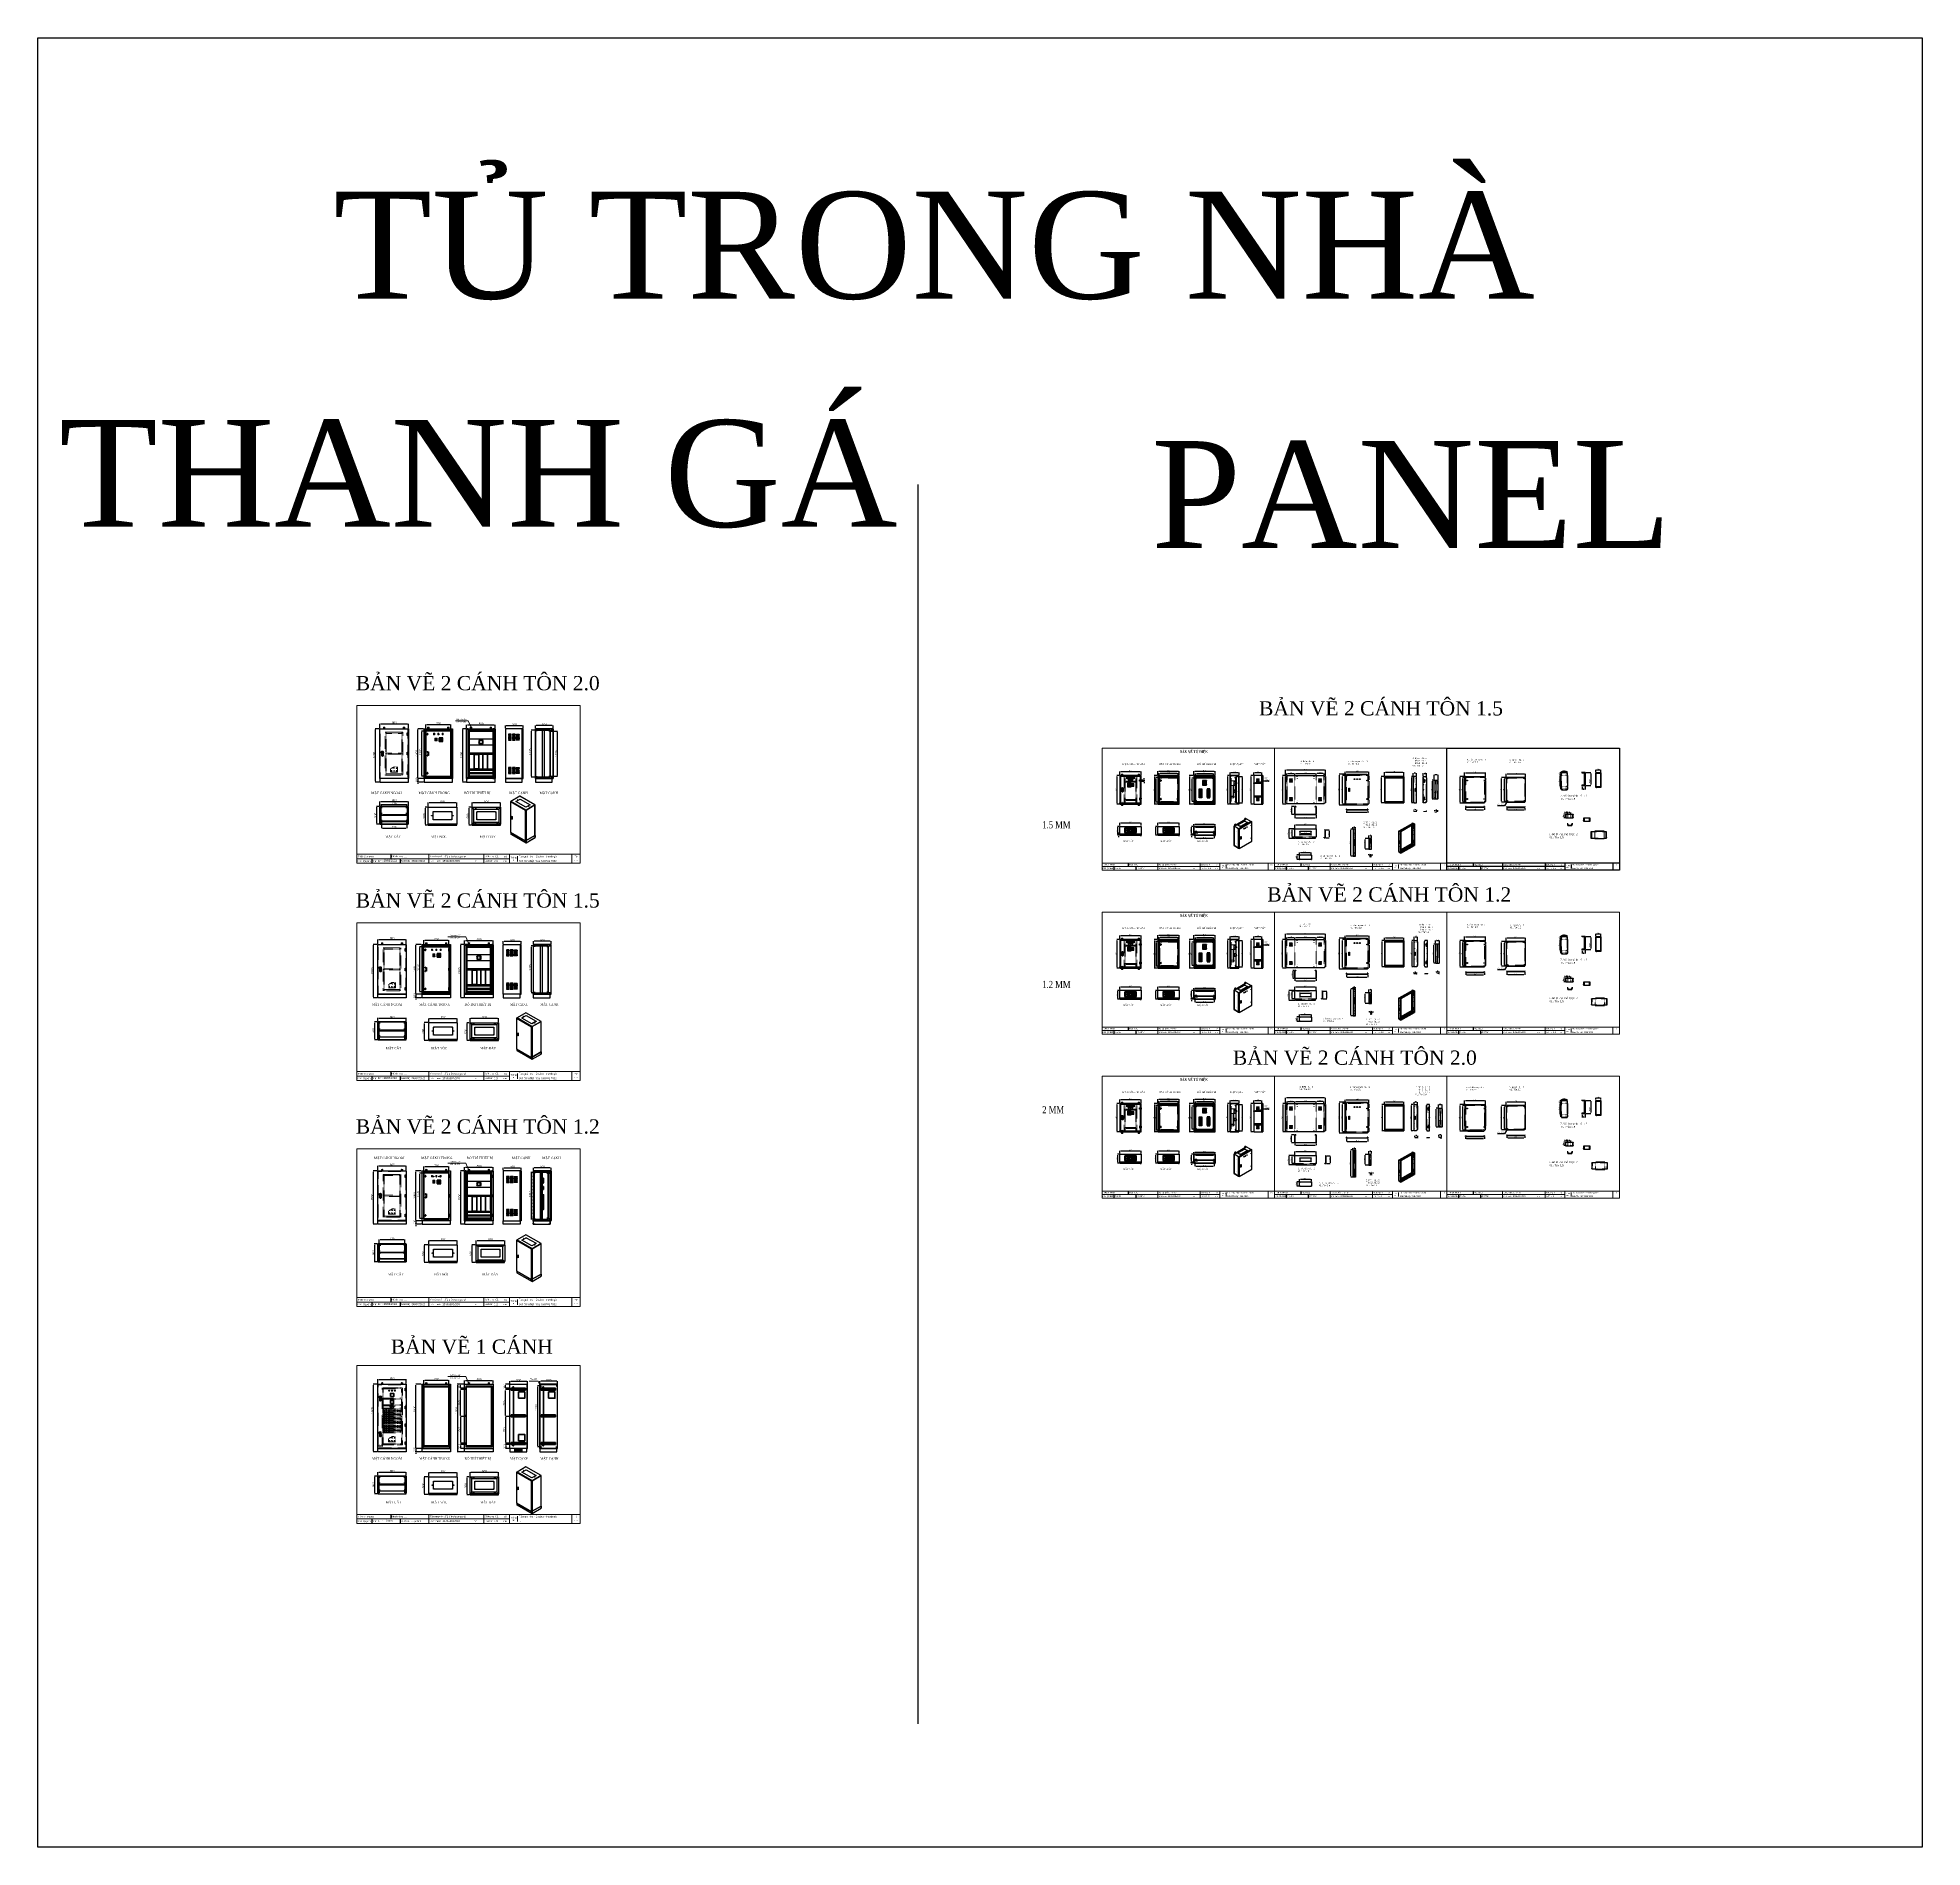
# Model space of a CAD drawing. Header units: inches. Extents: x 21 to 136330, y 8 to 58290.
# Drawn here: x 83419 to 136330, y 8 to 50828 of the extents above; entities that cross this region are included whole.
import ezdxf
from ezdxf.enums import TextEntityAlignment as Align

# ---------------------------------------------------------------- set-up
doc = ezdxf.new("R2010")
doc.units = ezdxf.units.IN
doc.header["$MEASUREMENT"] = 0
doc.set_wipeout_variables(frame=1)
for name, pattern in [('CENTER', [50.8, 31.75, -6.35, 6.35, -6.35]), ('DASHDOT', [25.4, 12.7, -6.35, 0, -6.35]), ('DASHED', [19.05, 12.7, -6.35]), ('EPL_DASH', [1, 0.5, -0.5]), ('HIDDEN', [9.525, 6.35, -3.175]), ('HIDDEN2', [4.7625, 3.175, -1.5875])]:
    doc.linetypes.add(name, pattern=pattern)
for name, color, linetype in [('0 KHUNG KT01', 7, 'Continuous'), ('1-EMC-ACESS', 4, 'Continuous'), ('@.0.DM. NÉT CHÍNH', 7, 'Continuous'), ('@.0.DM. NÉT CHÍNH @ 1', 7, 'Continuous'), ('@.DM. NÉT CẮT', 2, 'Continuous'), ('@.DM. NÉT TRỤC', 1, 'CENTER'), ('@.DM. THIẾT BỊ', 7, 'Continuous'), ('@.DM. ĐIỂM DẤU', 1, 'Continuous'), ('CNC', 7, 'Continuous'), ('DIM', 96, 'Continuous')]:
    doc.layers.add(name, color=color, linetype=linetype)
for name, color, linetype, lineweight in [('0 TĂNG CỨNG', 7, 'Continuous', 15), ('01', 7, 'HIDDEN2', 13), ('07', 5, 'Continuous', 5), ('@.0.DM. NÉT ĐỨT', 8, 'HIDDEN', 9), ('hw_Auxiliary', 2, 'Continuous', 13), ('hw_Center', 4, 'CENTER', 9), ('hw_Text', 7, 'Continuous', 13), ('ME-DIM', 8, 'Continuous', 13)]:
    doc.layers.add(name, color=color, linetype=linetype, lineweight=lineweight)
for name, color, linetype, transparency in [('@.0.DM. KÍCH THƯỚC', 8, 'Continuous', 0.2), ('@.0.DM. KÍCH THƯỚC @ 1', 8, 'Continuous', 0.2), ('@.DM. KÍCH THƯỚC', 8, 'Continuous', 0.2), ('@.DM. KÍCH THƯỚC @ 1', 8, 'Continuous', 0.2)]:
    doc.layers.add(name, color=color, linetype=linetype, transparency=transparency)
doc.layers.add('@.0.DM. NÉT KHUẤT', color=199, linetype='Continuous', lineweight=5, transparency=0.2)
doc.layers.add('@.DM. TÔ VL', color=8, linetype='DASHED', lineweight=5, transparency=0.4)
doc.styles.add('1_Segoe UI', font='segoeui.ttf')
doc.styles.add('ARIAL', font='arial.ttf')
doc.styles.add('Arial-Black', font='')
doc.styles.add('Note Text (ISO)', font='tahoma.ttf')
doc.styles.add('roman', font='roman.shx', dxfattribs={"width": 0.8})
doc.styles.add('Tahoma (Input Text)', font='tahoma.ttf')
doc.styles.add('TEST GHI CHÚ', font='times.ttf', dxfattribs={"width": 0.8, "height": 2.5})
doc.styles.add('TEST TIÊU ĐỀ', font='timesbd.ttf', dxfattribs={"width": 0.7, "height": 2.5})
doc.styles.add('TEXT-ELECTRICAL', font='')
doc.styles.add('VnArial', font='')
doc.styles.add('WD_IEC', font='isocp2.shx')
doc.styles.get('Arial-Black').set_extended_font_data('Arial Black')
doc.styles.get('TEXT-ELECTRICAL').set_extended_font_data('.VnArial NarrowH')
doc.styles.get('VnArial').set_extended_font_data('.VnArial')
doc.dimstyles.new('Kích thước Duy Mạnh', dxfattribs={"dimtxt": 30, "dimasz": 25, "dimexe": 1.25, "dimexo": 20, "dimtad": 1, "dimdec": 1, "dimtxsty": 'roman', "dimcen": 2.5, "dimclrd": 8, "dimclre": 8, "dimclrt": 2, "dimadec": 0, "dimazin": 0, "dimtfac": 1, "dimtdec": 1, "dimtix": 1, "dimtmove": 0, "dimatfit": 3, "dimfxl": 1, "dimtfillclr": 1, "dimarcsym": 0})
doc.dimstyles.new('ME DIM 1-20', dxfattribs={"dimscale": 20, "dimtxt": 2, "dimasz": 1, "dimexe": 0.5, "dimexo": 0.5, "dimgap": 0.5, "dimtad": 1, "dimdec": 0, "dimzin": 0, "dimdsep": 46, "dimtxsty": 'TEXT-ELECTRICAL', "dimblk": 'OBLIQUE', "dimcen": 0, "dimdle": 0.5, "dimclrd": 256, "dimclre": 256, "dimclrt": 256, "dimadec": 0, "dimazin": 0, "dimtfac": 1, "dimtdec": 0, "dimtix": 1, "dimtofl": 0, "dimtmove": 0, "dimatfit": 3, "dimfxl": 1, "dimtolj": 1, "dimtzin": 0, "dimlwd": -1, "dimlwe": -1, "dimarcsym": 0})
pattern_1 = [(135.0002, (92231.654, 15167.05), (-33.67584, -33.6761), [])]
pattern_2 = [(60, (92231.654, 15167.05), (-41.24445, 23.8125), [])]
pattern_3 = [(45, (92231.654, 15167.05), (-33.67596, 33.67596), [])]
pattern_4 = [(45, (92231.654, 15296.953), (-33.676, 33.676), [])]
pattern_5 = [(135.0002, (92231.654, 15296.953), (-33.6758, -33.6761), [])]
pattern_6 = [(150.00025, (92231.654, 15167.05), (-23.81232, -41.24456), [])]
pattern_7 = [(120.0002, (92231.654, 15167.05), (-41.2444, -23.81263), [])]

# ---------------------------------------------------------------- blocks, each defined once
blk = doc.blocks.new('*D1572')
at = {"layer": '@.DM. KÍCH THƯỚC', "color": 8, "lineweight": -2, "transparency": 16777216}
for p, q in [((92950, 23189), (92870, 23189)), ((92950, 22689), (92870, 22689))]:
    blk.add_line(p, q, dxfattribs=at)
at = {"layer": '@.DM. KÍCH THƯỚC', "lineweight": -2, "transparency": 16777216}
blk.add_line((92871, 23164), (92871, 22714), dxfattribs=at)
at = {"layer": '@.DM. KÍCH THƯỚC', "transparency": 16777216}
for points in [[(92867, 23164), (92875, 23164), (92871, 23189)], [(92867, 22714), (92875, 22714), (92871, 22689)]]:
    blk.add_solid(points, dxfattribs=at)
at = {"layer": 'Defpoints', "color": 0, "transparency": 16777216}
for p in [(92970, 23189), (92871, 22689), (92970, 22689)]:
    blk.add_point(p, dxfattribs=at)
at = {"layer": '@.DM. KÍCH THƯỚC', "color": 2, "transparency": 16777216, "insert": (92810, 22877), "char_height": 60, "attachment_point": 1, "rotation": 90, "style": 'roman'}
blk.add_mtext('500', dxfattribs=at)
blk = doc.blocks.new('*D1573')
at = {"layer": '@.DM. KÍCH THƯỚC', "color": 8, "lineweight": -2, "transparency": 16777216}
for p, q in [((92967, 23206), (92967, 23299)), ((93767, 23206), (93767, 23299))]:
    blk.add_line(p, q, dxfattribs=at)
at = {"layer": '@.DM. KÍCH THƯỚC', "lineweight": -2, "transparency": 16777216}
blk.add_line((92992, 23298), (93742, 23298), dxfattribs=at)
at = {"layer": '@.DM. KÍCH THƯỚC', "transparency": 16777216}
for points in [[(92992, 23302), (92992, 23293), (92967, 23298)], [(93742, 23302), (93742, 23293), (93767, 23298)]]:
    blk.add_solid(points, dxfattribs=at)
at = {"layer": 'Defpoints', "color": 0, "transparency": 16777216}
for p in [(93767, 23298), (92967, 23186), (93767, 23186)]:
    blk.add_point(p, dxfattribs=at)
at = {"layer": '@.DM. KÍCH THƯỚC', "color": 2, "transparency": 16777216, "insert": (93306, 23358), "char_height": 60, "attachment_point": 1, "style": 'roman'}
blk.add_mtext('800', dxfattribs=at)
blk = doc.blocks.new('*D1574')
at = {"layer": '@.DM. KÍCH THƯỚC', "color": 8, "lineweight": -2, "transparency": 16777216}
for p, q in [((92967, 25381), (92967, 25505)), ((93767, 25383), (93767, 25505))]:
    blk.add_line(p, q, dxfattribs=at)
at = {"layer": '@.DM. KÍCH THƯỚC', "lineweight": -2, "transparency": 16777216}
blk.add_line((92992, 25503), (93742, 25503), dxfattribs=at)
at = {"layer": '@.DM. KÍCH THƯỚC', "transparency": 16777216}
for points in [[(92992, 25508), (92992, 25499), (92967, 25503)], [(93742, 25508), (93742, 25499), (93767, 25503)]]:
    blk.add_solid(points, dxfattribs=at)
at = {"layer": 'Defpoints', "color": 0, "transparency": 16777216}
for p in [(93767, 25503), (92967, 25361), (93767, 25363)]:
    blk.add_point(p, dxfattribs=at)
at = {"layer": '@.DM. KÍCH THƯỚC', "color": 2, "transparency": 16777216, "insert": (93306, 25564), "char_height": 60, "attachment_point": 1, "style": 'roman'}
blk.add_mtext('800', dxfattribs=at)
blk = doc.blocks.new('*D1575')
at = {"layer": '@.DM. KÍCH THƯỚC', "color": 8, "lineweight": -2, "transparency": 16777216}
for p, q in [((94258, 25316), (94258, 25484)), ((94964, 25316), (94964, 25484))]:
    blk.add_line(p, q, dxfattribs=at)
at = {"layer": '@.DM. KÍCH THƯỚC', "lineweight": -2, "transparency": 16777216}
blk.add_line((94283, 25483), (94939, 25483), dxfattribs=at)
at = {"layer": '@.DM. KÍCH THƯỚC', "transparency": 16777216}
for points in [[(94283, 25487), (94283, 25479), (94258, 25483)], [(94939, 25487), (94939, 25479), (94964, 25483)]]:
    blk.add_solid(points, dxfattribs=at)
at = {"layer": 'Defpoints', "color": 0, "transparency": 16777216}
for p in [(94964, 25483), (94258, 25296), (94964, 25296)]:
    blk.add_point(p, dxfattribs=at)
at = {"layer": '@.DM. KÍCH THƯỚC', "color": 2, "transparency": 16777216, "insert": (94550, 25543), "char_height": 60, "attachment_point": 1, "style": 'roman'}
blk.add_mtext('706', dxfattribs=at)
blk = doc.blocks.new('*D1576')
at = {"layer": '@.DM. KÍCH THƯỚC', "color": 8, "lineweight": -2, "transparency": 16777216}
for p, q in [((94241, 25299), (94134, 25299)), ((94241, 24029), (94134, 24029))]:
    blk.add_line(p, q, dxfattribs=at)
at = {"layer": '@.DM. KÍCH THƯỚC', "lineweight": -2, "transparency": 16777216}
blk.add_line((94135, 25274), (94135, 24054), dxfattribs=at)
at = {"layer": '@.DM. KÍCH THƯỚC', "transparency": 16777216}
for points in [[(94131, 25274), (94140, 25274), (94135, 25299)], [(94131, 24054), (94140, 24054), (94135, 24029)]]:
    blk.add_solid(points, dxfattribs=at)
at = {"layer": 'Defpoints', "color": 0, "transparency": 16777216}
for p in [(94261, 25299), (94135, 24029), (94261, 24029)]:
    blk.add_point(p, dxfattribs=at)
at = {"layer": '@.DM. KÍCH THƯỚC', "color": 2, "transparency": 16777216, "insert": (94075, 24624), "char_height": 60, "attachment_point": 1, "rotation": 90, "style": 'roman'}
blk.add_mtext('1270', dxfattribs=at)
blk = doc.blocks.new('*D1577')
at = {"layer": '@.DM. KÍCH THƯỚC', "color": 8, "lineweight": -2, "transparency": 16777216}
for p, q in [((94188, 23964), (94033, 23964)), ((94191, 23864), (94033, 23864))]:
    blk.add_line(p, q, dxfattribs=at)
at = {"layer": '@.DM. KÍCH THƯỚC', "lineweight": -2, "transparency": 16777216}
for p, q in [((94034, 23989), (94034, 24014)), ((94034, 23964), (94034, 23939)), ((94034, 23939), (94034, 23889)), ((94034, 23864), (94034, 23889)), ((94034, 23839), (94034, 23814))]:
    blk.add_line(p, q, dxfattribs=at)
at = {"layer": '@.DM. KÍCH THƯỚC', "transparency": 16777216}
for points in [[(94030, 23989), (94038, 23989), (94034, 23964)], [(94030, 23839), (94038, 23839), (94034, 23864)]]:
    blk.add_solid(points, dxfattribs=at)
at = {"layer": 'Defpoints', "color": 0, "transparency": 16777216}
for p in [(94034, 23864), (94208, 23964), (94211, 23864)]:
    blk.add_point(p, dxfattribs=at)
at = {"layer": '@.DM. KÍCH THƯỚC', "color": 2, "transparency": 16777216, "insert": (93973, 23857), "char_height": 60, "attachment_point": 1, "rotation": 90, "style": 'roman'}
blk.add_mtext('100', dxfattribs=at)
blk = doc.blocks.new('*D1578')
at = {"layer": '@.DM. KÍCH THƯỚC', "color": 8, "lineweight": -2, "transparency": 16777216}
for p, q in [((97317, 25322), (97269, 25322)), ((97317, 24007), (97269, 24007))]:
    blk.add_line(p, q, dxfattribs=at)
at = {"layer": '@.DM. KÍCH THƯỚC', "lineweight": -2, "transparency": 16777216}
blk.add_line((97270, 25297), (97270, 24032), dxfattribs=at)
at = {"layer": '@.DM. KÍCH THƯỚC', "transparency": 16777216}
for points in [[(97266, 25297), (97274, 25297), (97270, 25322)], [(97266, 24032), (97274, 24032), (97270, 24007)]]:
    blk.add_solid(points, dxfattribs=at)
at = {"layer": 'Defpoints', "color": 0, "transparency": 16777216}
for p in [(97337, 25322), (97270, 24007), (97337, 24007)]:
    blk.add_point(p, dxfattribs=at)
at = {"layer": '@.DM. KÍCH THƯỚC', "color": 2, "transparency": 16777216, "insert": (97210, 24629), "char_height": 60, "attachment_point": 1, "rotation": 90, "style": 'roman'}
blk.add_mtext('1315', dxfattribs=at)
blk = doc.blocks.new('*D1579')
at = {"layer": '@.DM. KÍCH THƯỚC', "color": 8, "lineweight": -2, "transparency": 16777216}
for p, q in [((96491, 25381), (96491, 25453)), ((96991, 25381), (96991, 25453))]:
    blk.add_line(p, q, dxfattribs=at)
at = {"layer": '@.DM. KÍCH THƯỚC', "lineweight": -2, "transparency": 16777216}
blk.add_line((96516, 25452), (96966, 25452), dxfattribs=at)
at = {"layer": '@.DM. KÍCH THƯỚC', "transparency": 16777216}
for points in [[(96516, 25456), (96516, 25447), (96491, 25452)], [(96966, 25456), (96966, 25447), (96991, 25452)]]:
    blk.add_solid(points, dxfattribs=at)
at = {"layer": 'Defpoints', "color": 0, "transparency": 16777216}
for p in [(96991, 25452), (96491, 25361), (96991, 25361)]:
    blk.add_point(p, dxfattribs=at)
at = {"layer": '@.DM. KÍCH THƯỚC', "color": 2, "transparency": 16777216, "insert": (96679, 25512), "char_height": 60, "attachment_point": 1, "style": 'roman'}
blk.add_mtext('500', dxfattribs=at)
blk = doc.blocks.new('*D1580')
at = {"layer": '@.DM. KÍCH THƯỚC', "color": 8, "lineweight": -2, "transparency": 16777216}
for p, q in [((92950, 25364), (92837, 25364)), ((92951, 23864), (92837, 23864))]:
    blk.add_line(p, q, dxfattribs=at)
at = {"layer": '@.DM. KÍCH THƯỚC', "lineweight": -2, "transparency": 16777216}
blk.add_line((92838, 25339), (92838, 23889), dxfattribs=at)
at = {"layer": '@.DM. KÍCH THƯỚC', "transparency": 16777216}
for points in [[(92834, 25339), (92842, 25339), (92838, 25364)], [(92834, 23889), (92842, 23889), (92838, 23864)]]:
    blk.add_solid(points, dxfattribs=at)
at = {"layer": 'Defpoints', "color": 0, "transparency": 16777216}
for p in [(92970, 25364), (92838, 23864), (92971, 23864)]:
    blk.add_point(p, dxfattribs=at)
at = {"layer": '@.DM. KÍCH THƯỚC', "color": 2, "transparency": 16777216, "insert": (92778, 24534), "char_height": 60, "attachment_point": 1, "rotation": 90, "style": 'roman'}
blk.add_mtext('1500', dxfattribs=at)
blk = doc.blocks.new('*D1581')
at = {"layer": '@.DM. KÍCH THƯỚC', "color": 8, "lineweight": -2, "transparency": 16777216}
for p, q in [((94188, 25364), (94031, 25364)), ((94191, 23964), (94031, 23964))]:
    blk.add_line(p, q, dxfattribs=at)
at = {"layer": '@.DM. KÍCH THƯỚC', "lineweight": -2, "transparency": 16777216}
blk.add_line((94032, 23989), (94032, 25339), dxfattribs=at)
at = {"layer": '@.DM. KÍCH THƯỚC', "transparency": 16777216}
for points in [[(94028, 25339), (94036, 25339), (94032, 25364)], [(94028, 23989), (94036, 23989), (94032, 23964)]]:
    blk.add_solid(points, dxfattribs=at)
at = {"layer": 'Defpoints', "color": 0, "transparency": 16777216}
for p in [(94032, 25364), (94208, 25364), (94211, 23964)]:
    blk.add_point(p, dxfattribs=at)
at = {"layer": '@.DM. KÍCH THƯỚC', "color": 2, "transparency": 16777216, "insert": (93971, 24584), "char_height": 60, "attachment_point": 1, "rotation": 90, "style": 'roman'}
blk.add_mtext('1400', dxfattribs=at)
blk = doc.blocks.new('*D1582')
at = {"layer": '@.DM. KÍCH THƯỚC', "color": 8, "lineweight": -2, "transparency": 16777216}
for p, q in [((95404, 25383), (95404, 25472)), ((96204, 25383), (96204, 25472))]:
    blk.add_line(p, q, dxfattribs=at)
at = {"layer": '@.DM. KÍCH THƯỚC', "lineweight": -2, "transparency": 16777216}
blk.add_line((95429, 25471), (96179, 25471), dxfattribs=at)
at = {"layer": '@.DM. KÍCH THƯỚC', "transparency": 16777216}
for points in [[(95429, 25475), (95429, 25467), (95404, 25471)], [(96179, 25475), (96179, 25467), (96204, 25471)]]:
    blk.add_solid(points, dxfattribs=at)
at = {"layer": 'Defpoints', "color": 0, "transparency": 16777216}
for p in [(96204, 25471), (95404, 25363), (96204, 25363)]:
    blk.add_point(p, dxfattribs=at)
at = {"layer": '@.DM. KÍCH THƯỚC', "color": 2, "transparency": 16777216, "insert": (95743, 25532), "char_height": 60, "attachment_point": 1, "style": 'roman'}
blk.add_mtext('800', dxfattribs=at)
blk = doc.blocks.new('*D1583')
at = {"layer": '@.DM. KÍCH THƯỚC', "color": 8, "lineweight": -2, "transparency": 16777216}
for p, q in [((95384, 25364), (95287, 25364)), ((95387, 23864), (95287, 23864))]:
    blk.add_line(p, q, dxfattribs=at)
at = {"layer": '@.DM. KÍCH THƯỚC', "lineweight": -2, "transparency": 16777216}
blk.add_line((95288, 25339), (95288, 23889), dxfattribs=at)
at = {"layer": '@.DM. KÍCH THƯỚC', "transparency": 16777216}
for points in [[(95284, 25339), (95292, 25339), (95288, 25364)], [(95284, 23889), (95292, 23889), (95288, 23864)]]:
    blk.add_solid(points, dxfattribs=at)
at = {"layer": 'Defpoints', "color": 0, "transparency": 16777216}
for p in [(95404, 25364), (95288, 23864), (95407, 23864)]:
    blk.add_point(p, dxfattribs=at)
at = {"layer": '@.DM. KÍCH THƯỚC', "color": 2, "transparency": 16777216, "insert": (95228, 24534), "char_height": 60, "attachment_point": 1, "rotation": 90, "style": 'roman'}
blk.add_mtext('1500', dxfattribs=at)
blk = doc.blocks.new('*D1584')
at = {"layer": '@.DM. KÍCH THƯỚC', "color": 8, "lineweight": -2, "transparency": 16777216}
for p, q in [((97334, 25381), (97334, 25453)), ((97834, 25381), (97834, 25453))]:
    blk.add_line(p, q, dxfattribs=at)
at = {"layer": '@.DM. KÍCH THƯỚC', "lineweight": -2, "transparency": 16777216}
blk.add_line((97809, 25452), (97359, 25452), dxfattribs=at)
at = {"layer": '@.DM. KÍCH THƯỚC', "transparency": 16777216}
for points in [[(97359, 25456), (97359, 25447), (97334, 25452)], [(97809, 25456), (97809, 25447), (97834, 25452)]]:
    blk.add_solid(points, dxfattribs=at)
at = {"layer": 'Defpoints', "color": 0, "transparency": 16777216}
for p in [(97334, 25452), (97334, 25361), (97834, 25361)]:
    blk.add_point(p, dxfattribs=at)
at = {"layer": '@.DM. KÍCH THƯỚC', "color": 2, "transparency": 16777216, "insert": (97522, 25512), "char_height": 60, "attachment_point": 1, "style": 'roman'}
blk.add_mtext('500', dxfattribs=at)
blk = doc.blocks.new('*D1585')
at = {"layer": '@.DM. KÍCH THƯỚC', "color": 8, "lineweight": -2, "transparency": 16777216}
for p, q in [((94398, 23187), (94398, 23285)), ((95198, 23187), (95198, 23285))]:
    blk.add_line(p, q, dxfattribs=at)
at = {"layer": '@.DM. KÍCH THƯỚC', "lineweight": -2, "transparency": 16777216}
blk.add_line((94423, 23284), (95173, 23284), dxfattribs=at)
at = {"layer": '@.DM. KÍCH THƯỚC', "transparency": 16777216}
for points in [[(94423, 23288), (94423, 23280), (94398, 23284)], [(95173, 23288), (95173, 23280), (95198, 23284)]]:
    blk.add_solid(points, dxfattribs=at)
at = {"layer": 'Defpoints', "color": 0, "transparency": 16777216}
for p in [(95198, 23284), (94398, 23167), (95198, 23167)]:
    blk.add_point(p, dxfattribs=at)
at = {"layer": '@.DM. KÍCH THƯỚC', "color": 2, "transparency": 16777216, "insert": (94736, 23344), "char_height": 60, "attachment_point": 1, "style": 'roman'}
blk.add_mtext('800', dxfattribs=at)
blk = doc.blocks.new('*D1586')
at = {"layer": '@.DM. KÍCH THƯỚC', "color": 8, "lineweight": -2, "transparency": 16777216}
for p, q in [((94381, 23170), (94271, 23170)), ((94381, 22670), (94271, 22670))]:
    blk.add_line(p, q, dxfattribs=at)
at = {"layer": '@.DM. KÍCH THƯỚC', "lineweight": -2, "transparency": 16777216}
blk.add_line((94273, 23145), (94273, 22695), dxfattribs=at)
at = {"layer": '@.DM. KÍCH THƯỚC', "transparency": 16777216}
for points in [[(94269, 23145), (94277, 23145), (94273, 23170)], [(94269, 22695), (94277, 22695), (94273, 22670)]]:
    blk.add_solid(points, dxfattribs=at)
at = {"layer": 'Defpoints', "color": 0, "transparency": 16777216}
for p in [(94401, 23170), (94273, 22670), (94401, 22670)]:
    blk.add_point(p, dxfattribs=at)
at = {"layer": '@.DM. KÍCH THƯỚC', "color": 2, "transparency": 16777216, "insert": (94212, 22858), "char_height": 60, "attachment_point": 1, "rotation": 90, "style": 'roman'}
blk.add_mtext('500', dxfattribs=at)
blk = doc.blocks.new('*D1587')
at = {"layer": '@.DM. KÍCH THƯỚC', "color": 8, "lineweight": -2, "transparency": 16777216}
for p, q in [((95536, 23165), (95467, 23165)), ((95540, 22665), (95467, 22665))]:
    blk.add_line(p, q, dxfattribs=at)
at = {"layer": '@.DM. KÍCH THƯỚC', "lineweight": -2, "transparency": 16777216}
blk.add_line((95469, 23140), (95469, 22690), dxfattribs=at)
at = {"layer": '@.DM. KÍCH THƯỚC', "transparency": 16777216}
for points in [[(95464, 23140), (95473, 23140), (95469, 23165)], [(95464, 22690), (95473, 22690), (95469, 22665)]]:
    blk.add_solid(points, dxfattribs=at)
at = {"layer": 'Defpoints', "color": 0, "transparency": 16777216}
for p in [(95556, 23165), (95469, 22665), (95560, 22665)]:
    blk.add_point(p, dxfattribs=at)
at = {"layer": '@.DM. KÍCH THƯỚC', "color": 2, "transparency": 16777216, "insert": (95408, 22853), "char_height": 60, "attachment_point": 1, "rotation": 90, "style": 'roman'}
blk.add_mtext('500', dxfattribs=at)
blk = doc.blocks.new('*D1588')
at = {"layer": '@.DM. KÍCH THƯỚC', "color": 8, "lineweight": -2, "transparency": 16777216}
for p, q in [((95556, 23183), (95556, 23297)), ((96356, 23183), (96356, 23297))]:
    blk.add_line(p, q, dxfattribs=at)
at = {"layer": '@.DM. KÍCH THƯỚC', "lineweight": -2, "transparency": 16777216}
blk.add_line((95581, 23296), (96331, 23296), dxfattribs=at)
at = {"layer": '@.DM. KÍCH THƯỚC', "transparency": 16777216}
for points in [[(95581, 23300), (95581, 23292), (95556, 23296)], [(96331, 23300), (96331, 23292), (96356, 23296)]]:
    blk.add_solid(points, dxfattribs=at)
at = {"layer": 'Defpoints', "color": 0, "transparency": 16777216}
for p in [(96356, 23296), (95556, 23163), (96356, 23163)]:
    blk.add_point(p, dxfattribs=at)
at = {"layer": '@.DM. KÍCH THƯỚC', "color": 2, "transparency": 16777216, "insert": (95895, 23356), "char_height": 60, "attachment_point": 1, "style": 'roman'}
blk.add_mtext('800', dxfattribs=at)
blk = doc.blocks.new('_Oblique')
at = {"color": 0, "linetype": 'ByBlock', "lineweight": -2}
blk.add_line((-0.5, -0.5), (0.5, 0.5), dxfattribs=at)
blk = doc.blocks.new('KHUNG KT1')
at = {"color": 7}
for p, q in [((7128, -4752), (0, -4752)), ((2294, -4752), (2294, -5040)), ((4053, -4752), (4053, -5040)), ((4869, -4752), (4869, -5040)), ((5129, -4812), (5129, -4980)), ((6864, -4752), (6864, -5040)), ((4848, -4896), (0, -4896))]:
    blk.add_line(p, q, dxfattribs=at)
blk.add_lwpolyline([(0, 0), (7128, 0), (7128, -5040), (0, -5040)], close=True, dxfattribs=at)
at = {"layer": '0 KHUNG KT01'}
for p, q in [((1078, -4752), (1078, -4896)), ((476, -4896), (476, -5040)), ((1385, -4896), (1385, -5040))]:
    blk.add_line(p, q, dxfattribs=at)
at = {"color": 2, "char_height": 48, "style": 'ARIAL'}
for s, insert, width, attachment_point in [('  Thiết kế :', (0, -4824), 2202.32, 4), ('  Khách hàng :', (1067, -4824), 2202.32, 4), ('  Tên sản phẩm :', (2299, -4824), 2202.32, 4), ('  Số lượng :', (4053, -4824), 2202.32, 4), ('cái', (4695, -4824), 2202.32, 4), ('Tờ', (6996, -4824), 264, 5), ('CNC:', (18, -4968), 2202.32, 4), ('  Nhận đơn :', (452, -4968), 2202.32, 4), ('  Giao hàng :', (1357, -4968), 2202.32, 4), ('  Kích thước :', (2307, -4968), 2202.32, 4), ('mm', (3730, -4968), 2202.32, 4), ('  Loại tôn :', (4053, -4968), 2202.32, 4), ('mm', (4669, -4968), 2202.32, 4), ('Thông\\Ptin :', (4999, -4896), 259.95, 5)]:
    blk.add_mtext(s, dxfattribs=dict(at, insert=insert, width=width, attachment_point=attachment_point))
at = {"color": 1, "style": 'Tahoma (Input Text)', "flags": 8}
for tag, p in [('#01', (329, -4851)), ('#03', (1515, -4846)), ('#05', (2819, -4851)), ('#07', (4424, -4851)), ('#09', (5173, -4851)), ('#02', (190, -4995)), ('#04', (1755, -4995)), ('#06', (2728, -4995)), ('#08', (4383, -4995)), ('#10', (5173, -4995))]:
    blk.add_attdef(tag, p, '', height=60, dxfattribs=at)
blk.add_attdef('#11', text='', height=60, dxfattribs=at).set_placement((6996, -4962), align=Align.CENTER)
at = {"layer": '0 TĂNG CỨNG', "color": 1, "style": 'ARIAL'}
blk.add_attdef('#12', (853, -4988), '', height=60, dxfattribs=at)
blk = doc.blocks.new('SRFWTRGNM')
for p, q in [((217, 643), (-32, 499)), ((106, 497), (222, 564)), ((641, 398), (217, 643)), ((642, 398), (218, 643)), ((228, 564), (503, 405)), ((-46, 489), (-45, 489)), ((-46, 489), (-46, -365)), ((-45, 492), (-36, 497)), ((-35, 496), (-45, 491)), ((-45, 490), (-45, 492)), ((-45, 491), (-45, 492)), ((-45, 491), (-45, 490)), ((-45, 490), (-45, 489)), ((-45, 488), (-45, -366)), ((375, 245), (-45, 488)), ((-44, 491), (-35, 496)), ((-44, 491), (-44, 491)), ((-44, 490), (-44, 491)), ((-44, 491), (377, 248)), ((-44, 490), (-44, 490)), ((-36, 497), (-35, 496)), ((387, 253), (-35, 496)), ((-35, 496), (-35, 496)), ((388, 253), (-34, 496)), ((-33, 496), (-33, 497)), ((-32, 499), (392, 254)), ((-32, 495), (-32, 496)), ((-32, 496), (-32, 495)), ((-32, 496), (-32, 495)), ((389, 252), (-32, 496)), ((-14, 79), (0, 71)), ((-14, 7), (-14, 79)), ((-14, 79), (-14, 8)), ((-14, 7), (-14, 8)), ((-14, 8), (0, 0)), ((0, -1), (-14, 7)), ((0, 17), (0, 71)), ((0, 71), (0, -1)), ((0, 18), (0, 18)), ((0, 17), (0, 17)), ((105, 494), (105, 495)), ((106, 493), (106, 494)), ((381, 335), (106, 494)), ((381, 334), (106, 493)), ((376, 246), (375, 245)), ((375, -609), (375, 245)), ((376, 247), (376, 246)), ((376, 246), (377, 245)), ((387, 253), (377, 247)), ((377, 248), (377, 247)), ((377, 248), (377, 247)), ((377, 247), (377, 247)), ((377, 247), (377, 247)), ((377, 247), (378, 247)), ((378, 246), (377, 245)), ((377, 245), (378, 246)), ((387, 253), (378, 247)), ((378, 247), (388, 252)), ((378, 246), (378, 247)), ((378, 247), (378, 247)), ((378, 247), (378, 245)), ((378, 245), (378, 246)), ((378, 245), (378, -609)), ((381, 335), (381, 334)), ((503, 402), (387, 335)), ((503, 401), (387, 334)), ((387, 334), (387, 335)), ((387, 253), (387, 253)), ((388, 252), (387, 253)), ((389, 252), (388, 252)), ((388, 252), (389, 252)), ((388, 185), (388, 252)), ((388, 186), (388, 252)), ((388, 136), (388, 185)), ((388, -151), (388, 137)), ((388, -152), (388, 136)), ((392, 254), (389, 252)), ((389, 252), (390, 253)), ((389, -601), (389, 252)), ((392, 253), (391, 254)), ((392, 254), (641, 398)), ((641, 397), (392, 253)), ((392, 253), (641, 397)), ((392, 254), (392, 253)), ((392, 253), (392, -602)), ((503, 402), (503, 401)), ((504, 403), (504, 404)), ((641, 397), (641, 398)), ((642, 398), (641, 398)), ((641, -459), (641, 397)), ((642, -458), (642, 398)), ((-45, -366), (375, -609)), ((-45, -367), (376, -610)), ((-34, -373), (-34, -418)), ((-34, -418), (391, -663)), ((-33, -420), (390, -664)), ((388, -201), (388, -152)), ((388, -488), (388, -200)), ((388, -489), (388, -201)), ((388, -538), (388, -489)), ((391, -663), (642, -518)), ((391, -664), (641, -520)), ((392, -602), (641, -459)), ((641, -459), (392, -603)), ((641, -459), (392, -602)), ((641, -461), (392, -605)), ((641, -459), (641, -459)), ((641, -459), (642, -460)), ((641, -460), (641, -460)), ((641, -460), (642, -461)), ((641, -460), (642, -461)), ((641, -461), (642, -461)), ((642, -460), (642, -518)), ((642, -461), (642, -460)), ((642, -518), (642, -461)), ((642, -461), (642, -518)), ((642, -518), (642, -518)), ((642, -518), (642, -518)), ((376, -609), (376, -610)), ((377, -609), (377, -609)), ((377, -609), (377, -609)), ((377, -610), (377, -609)), ((377, -609), (377, -610)), ((378, -609), (377, -609)), ((377, -610), (378, -610)), ((378, -610), (388, -605)), ((378, -610), (378, -609)), ((378, -609), (378, -610)), ((378, -610), (378, -610)), ((388, -603), (388, -537)), ((388, -605), (388, -538)), ((388, -600), (389, -601)), ((389, -601), (388, -600)), ((388, -601), (389, -601)), ((391, -603), (388, -602)), ((389, -605), (388, -604)), ((391, -603), (389, -604)), ((390, -604), (389, -605)), ((389, -605), (391, -606)), ((390, -604), (391, -605)), ((391, -603), (391, -603)), ((392, -604), (391, -603)), ((391, -604), (391, -605)), ((391, -604), (392, -605)), ((391, -663), (391, -605)), ((391, -605), (391, -606)), ((391, -605), (391, -605)), ((391, -605), (391, -605)), ((391, -663), (391, -605)), ((391, -605), (392, -605)), ((391, -606), (391, -663)), ((391, -663), (391, -663)), ((391, -663), (391, -663)), ((392, -603), (392, -602)), ((392, -602), (392, -603))]:
    blk.add_line(p, q)
for centre, major_axis, start_param, end_param in [((145, 540), (5.25, 0), 0.152109, 2.989484), ((218, 640), (-1.59, 2.76), 5.497787, 6.283185), ((225, 562), (4.5, 0), 0.785398, 2.356194), ((225, 557), (3.37, 0), 0.237941, 2.903652), ((-44, 489), (-2.25, 0), 5.497787, 6.021386), ((-44, 489), (-2.25, 0), 6.021386, 7.068583), ((-44, 489), (1.13, 1.95), 0.785398, 1.308997), ((-44, 489), (1.13, 1.95), 1.308997, 2.356194), ((-30, 496), (-1.59, 2.76), 0, 1.570796), ((-30, 497), (-2.25, 0), 6.186948, 6.544985), ((-30, 496), (-1.59, 2.76), 1.047198, 1.570796), ((109, 495), (-4.5, 0), 5.497787, 7.068583), ((109, 494), (-4.5, 0), 0, 0.785398), ((117, 494), (3.38, 0), 0.237941, 2.903652), ((377, 246), (-1.12, -1.95), 4.45059, 5.497787), ((377, 246), (2.25, 0), 3.926991, 4.974188), ((377, 246), (-1.13, -1.95), 3.926991, 4.45059), ((377, 246), (0.562, 0.974), 0.785398, 2.356194), ((377, 246), (-1.12, 0), 0.785398, 2.356194), ((377, 246), (2.25, 0), 4.974188, 5.497787), ((384, 340), (3.38, 0), 0.237941, 2.903652), ((384, 337), (-4.5, 0), 0.785398, 2.356194), ((384, 336), (4.5, 0), 3.926991, 5.497787), ((386, 186), (2.25, 0), 5.497787, 6.283185), ((386, 137), (2.25, 0), 5.497787, 7.068583), ((391, 254), (-2.25, 0), 1.308997, 2.356194), ((464, 356), (5.25, 0), 0.152109, 2.989484), ((492, 403), (3.37, 0), 0.237941, 2.903652), ((500, 404), (4.5, 0), 5.497787, 7.068583), ((500, 403), (4.5, 0), 5.497787, 6.283185), ((639, 398), (2.25, 0), 5.497787, 6.544985), ((-44, -365), (-2.25, 0), 0, 0.785398), ((-44, -365), (-1.12, -1.95), 5.497787, 6.283185), ((386, -151), (2.25, 0), 5.497787, 6.283185), ((386, -200), (2.25, 0), 5.497787, 7.068583), ((386, -488), (2.25, 0), 5.497787, 6.283185), ((639, -460), (1.13, -1.95), 1.308997, 1.570796), ((639, -458), (2.25, 0), 5.497787, 6.283185), ((639, -457), (1.59, -2.76), 0, 0.881635), ((639, -460), (1.13, -1.95), 0.785398, 1.308997), ((377, -608), (-1.12, -1.95), 5.497787, 6.544985), ((377, -608), (-2.25, 0), 0.785398, 1.832596), ((377, -608), (-1.12, -1.95), 0.261799, 0.785398), ((377, -608), (-2.25, 0), 1.832596, 2.356194), ((386, -537), (2.25, 0), 5.497787, 7.068583), ((391, -600), (1.59, -2.76), 4.712389, 5.235988), ((391, -600), (1.59, -2.76), 4.712389, 6.283185), ((391, -604), (-1.12, -1.95), 4.28531, 4.974188), ((391, -604), (-1.12, -1.95), 4.974188, 5.497787), ((391, -601), (2.25, 0), 4.45059, 5.497787), ((391, -604), (-0.562, -0.974), 3.926991, 5.497787), ((391, -604), (0.563, -0.974), 0.785398, 2.356194), ((391, -604), (-1.13, 1.95), 4.45059, 4.775053), ((391, -604), (-1.13, 1.95), 3.926991, 4.45059)]:
    blk.add_ellipse(centre, major_axis=major_axis, ratio=0.57735, start_param=start_param, end_param=end_param)
for centre, major_axis in [((145, 540), (-5.25, 0)), ((225, 558), (3.37, 0)), ((117, 495), (3.38, 0)), ((384, 341), (3.38, 0)), ((464, 357), (-5.25, 0)), ((492, 404), (3.37, 0))]:
    blk.add_ellipse(centre, major_axis=major_axis, ratio=0.57735)
for points in [[(-36, 497), (-36, 497), (-35, 497), (-35, 497)], [(-35, 496), (-35, 497), (-35, 497), (-34, 497)], [(-35, 497), (-35, 497), (-35, 497), (-34, 497)], [(-35, 497), (-35, 497), (-35, 497), (-35, 497)], [(-35, 496), (-35, 496), (-35, 496), (-35, 496)], [(-34, 497), (-34, 497), (-34, 497), (-34, 496)], [(-34, 496), (-34, 496), (-34, 496), (-34, 496)], [(387, 253), (387, 253), (387, 253), (387, 253)], [(387, 253), (387, 253), (387, 253), (387, 253)], [(388, 253), (388, 253), (388, 253), (387, 253)], [(387, 253), (387, 253), (387, 253), (387, 253)], [(388, 252), (388, 252), (388, 252), (388, 252)], [(388, 252), (388, 252), (388, 252), (388, 252)], [(-34, -418), (-34, -419), (-33, -419), (-33, -419)], [(-33, -419), (-33, -420), (-33, -420), (-33, -420)], [(642, -518), (642, -519), (641, -519), (641, -519)], [(641, -519), (641, -519), (641, -520), (641, -520)], [(641, -519), (641, -519), (641, -519), (641, -519)], [(642, -519), (642, -519), (642, -519), (641, -519)], [(641, -519), (642, -519), (642, -519), (642, -519)], [(642, -518), (642, -518), (642, -518), (642, -519)], [(642, -518), (642, -518), (642, -518), (642, -518)], [(388, -605), (388, -605), (388, -604), (388, -603)], [(391, -663), (391, -664), (391, -664), (392, -663)], [(392, -663), (392, -663), (392, -663), (391, -663)], [(391, -663), (391, -663), (391, -663), (391, -663)]]:
    blk.add_open_spline(points, degree=3)
for points, knots in [([(387, 253), (387, 253), (387, 253), (387, 253), (387, 253), (387, 253)], [-0.09649044, -0.09649044, -0.09649044, -0.09649044, -0.08453239, -0.08453239, 0, 0, 0, 0]), ([(387, 253), (387, 253), (387, 253), (387, 253), (387, 253), (387, 253)], [-0.09701806, -0.09701806, -0.09701806, -0.09701806, -0.09001923, -0.09001923, 0, 0, 0, 0]), ([(387, 253), (387, 253), (387, 253), (388, 253), (388, 253), (388, 252), (388, 252), (388, 252)], [0, 0, 0, 0, 0.0693695, 0.0693695, 0.1384765, 0.1384765, 0.1564909, 0.1564909, 0.1564909, 0.1564909]), ([(388, 252), (388, 252), (388, 252), (388, 252), (388, 252), (388, 252), (388, 252)], [-0.518658, -0.518658, -0.518658, -0.518658, -0.3376904, -0.3376904, -0.3376904, -0.3123669, -0.3123669, -0.3123669, -0.3123669]), ([(388, 252), (388, 252), (388, 252), (388, 252), (388, 252), (388, 252)], [0, 0, 0, 0, 0.06575537, 0.06575537, 0.09008706, 0.09008706, 0.09008706, 0.09008706]), ([(390, -664), (390, -664), (390, -664), (390, -664), (390, -664), (390, -664), (391, -663)], [-0.5098141, -0.5098141, -0.5098141, -0.5098141, -0.350237, -0.350237, -0.350237, 0, 0, 0, 0]), ([(391, -663), (391, -663), (391, -663), (391, -663), (391, -664), (391, -664), (391, -664), (390, -664), (390, -664), (390, -664)], [0, 0, 0, 0, 0.0693757, 0.0693757, 0.1384825, 0.1384825, 0.2062242, 0.2062242, 0.2465068, 0.2465068, 0.2465068, 0.2465068]), ([(391, -663), (391, -663), (391, -663), (391, -663), (391, -663), (392, -663)], [-0.09701806, -0.09701806, -0.09701806, -0.09701806, -0.09001923, -0.09001923, 0, 0, 0, 0])]:
    blk.add_open_spline(points, degree=3, knots=knots)
blk = doc.blocks.new('*U1535')
at = {"layer": '@.0.DM. NÉT CHÍNH', "color": 51}
blk.add_lwpolyline([(4, 6), (4, -6, -1), (-4, -6), (-4, 6, -1)], format="xyb", close=True, dxfattribs=at)
at = {"layer": '@.0.DM. NÉT CHÍNH', "color": 1}
blk.add_point((0, 0), dxfattribs=at)
blk = doc.blocks.new('*U1536')
at = {"layer": '@.0.DM. NÉT CHÍNH', "color": 0, "linetype": 'ByBlock', "lineweight": -2, "transparency": 16777216}
for p in [(0, 675), (0, 650), (0, 625), (0, 600), (0, 575), (0, 550), (0, 525), (0, 500), (0, 475), (0, 450), (0, 425), (0, 400), (0, 375), (0, 350), (0, 325), (0, 300), (0, 275), (0, 250), (0, 225), (0, 200), (0, 175), (0, 150), (0, 125), (0, 100), (0, 75), (0, 50), (0, 25), (0, 0)]:
    blk.add_blockref('*U1535', p, dxfattribs=at)
blk = doc.blocks.new('*U1519')
at = {"layer": '@.0.DM. NÉT CHÍNH'}
blk.add_lwpolyline([(4.5, 4.25), (4.5, -4.25), (-4.5, -4.25), (-4.5, 4.25)], close=True, dxfattribs=at)
blk = doc.blocks.new('*U1520')
at = {"layer": '@.0.DM. NÉT CHÍNH', "color": 0, "linetype": 'ByBlock', "lineweight": -2, "transparency": 16777216}
for p in [(0, 675), (0, 650), (0, 625), (0, 600), (0, 575), (0, 550), (0, 525), (0, 500), (0, 475), (0, 450), (0, 425), (0, 400), (0, 375), (0, 350), (0, 325), (0, 300), (0, 275), (0, 250), (0, 225), (0, 200), (0, 175), (0, 150), (0, 125), (0, 100), (0, 75), (0, 50), (0, 25), (0, 0)]:
    blk.add_blockref('*U1519', p, dxfattribs=at)
blk = doc.blocks.new('*U1523')
at = {"layer": '@.0.DM. NÉT CHÍNH', "color": 51}
blk.add_lwpolyline([(4, 6), (4, -6, -1), (-4, -6), (-4, 6, -1)], format="xyb", close=True, dxfattribs=at)
at = {"layer": '@.0.DM. NÉT CHÍNH', "color": 1}
blk.add_point((0, 0), dxfattribs=at)
blk = doc.blocks.new('*U1524')
at = {"layer": '@.0.DM. NÉT CHÍNH', "color": 0, "linetype": 'ByBlock', "lineweight": -2, "transparency": 16777216}
for p in [(0, 675), (0, 650), (0, 625), (0, 600), (0, 575), (0, 550), (0, 525), (0, 500), (0, 475), (0, 450), (0, 425), (0, 400), (0, 375), (0, 350), (0, 325), (0, 300), (0, 275), (0, 250), (0, 225), (0, 200), (0, 175), (0, 150), (0, 125), (0, 100), (0, 75), (0, 50), (0, 25), (0, 0)]:
    blk.add_blockref('*U1523', p, dxfattribs=at)
blk = doc.blocks.new('*U1521')
at = {"layer": '@.0.DM. NÉT CHÍNH'}
blk.add_lwpolyline([(4.5, 4.25), (4.5, -4.25), (-4.5, -4.25), (-4.5, 4.25)], close=True, dxfattribs=at)
blk = doc.blocks.new('*U1522')
at = {"layer": '@.0.DM. NÉT CHÍNH', "color": 0, "linetype": 'ByBlock', "lineweight": -2, "transparency": 16777216}
for p in [(0, 675), (0, 650), (0, 625), (0, 600), (0, 575), (0, 550), (0, 525), (0, 500), (0, 475), (0, 450), (0, 425), (0, 400), (0, 375), (0, 350), (0, 325), (0, 300), (0, 275), (0, 250), (0, 225), (0, 200), (0, 175), (0, 150), (0, 125), (0, 100), (0, 75), (0, 50), (0, 25), (0, 0)]:
    blk.add_blockref('*U1521', p, dxfattribs=at)
blk = doc.blocks.new('*U1509')
at = {"layer": '@.0.DM. NÉT CHÍNH', "color": 51}
blk.add_lwpolyline([(4, 6), (4, -6, -1), (-4, -6), (-4, 6, -1)], format="xyb", close=True, dxfattribs=at)
at = {"layer": '@.0.DM. NÉT CHÍNH', "color": 1}
blk.add_point((0, 0), dxfattribs=at)
blk = doc.blocks.new('*U1510')
at = {"layer": '@.0.DM. NÉT CHÍNH', "color": 0, "linetype": 'ByBlock', "lineweight": -2, "transparency": 16777216}
for p in [(0, 675), (0, 650), (0, 625), (0, 600), (0, 575), (0, 550), (0, 525), (0, 500), (0, 475), (0, 450), (0, 425), (0, 400), (0, 375), (0, 350), (0, 325), (0, 300), (0, 275), (0, 250), (0, 225), (0, 200), (0, 175), (0, 150), (0, 125), (0, 100), (0, 75), (0, 50), (0, 25), (0, 0)]:
    blk.add_blockref('*U1509', p, dxfattribs=at)
blk = doc.blocks.new('*U1513')
at = {"layer": '@.0.DM. NÉT CHÍNH', "color": 51}
blk.add_lwpolyline([(4, 6), (4, -6, -1), (-4, -6), (-4, 6, -1)], format="xyb", close=True, dxfattribs=at)
at = {"layer": '@.0.DM. NÉT CHÍNH', "color": 1}
blk.add_point((0, 0), dxfattribs=at)
blk = doc.blocks.new('*U1514')
at = {"layer": '@.0.DM. NÉT CHÍNH', "color": 0, "linetype": 'ByBlock', "lineweight": -2, "transparency": 16777216}
for p in [(0, 675), (0, 650), (0, 625), (0, 600), (0, 575), (0, 550), (0, 525), (0, 500), (0, 475), (0, 450), (0, 425), (0, 400), (0, 375), (0, 350), (0, 325), (0, 300), (0, 275), (0, 250), (0, 225), (0, 200), (0, 175), (0, 150), (0, 125), (0, 100), (0, 75), (0, 50), (0, 25), (0, 0)]:
    blk.add_blockref('*U1513', p, dxfattribs=at)
blk = doc.blocks.new('*U1511')
at = {"layer": '@.0.DM. NÉT CHÍNH'}
blk.add_lwpolyline([(4.5, 4.25), (4.5, -4.25), (-4.5, -4.25), (-4.5, 4.25)], close=True, dxfattribs=at)
blk = doc.blocks.new('*U1512')
at = {"layer": '@.0.DM. NÉT CHÍNH', "color": 0, "linetype": 'ByBlock', "lineweight": -2, "transparency": 16777216}
for p in [(0, 675), (0, 650), (0, 625), (0, 600), (0, 575), (0, 550), (0, 525), (0, 500), (0, 475), (0, 450), (0, 425), (0, 400), (0, 375), (0, 350), (0, 325), (0, 300), (0, 275), (0, 250), (0, 225), (0, 200), (0, 175), (0, 150), (0, 125), (0, 100), (0, 75), (0, 50), (0, 25), (0, 0)]:
    blk.add_blockref('*U1511', p, dxfattribs=at)
blk = doc.blocks.new('*U1534')
at = {"layer": '@.0.DM. NÉT CHÍNH'}
blk.add_lwpolyline([(4.5, 4.25), (4.5, -4.25), (-4.5, -4.25), (-4.5, 4.25)], close=True, dxfattribs=at)
blk = doc.blocks.new('*U1525')
at = {"layer": '@.0.DM. NÉT CHÍNH', "color": 0, "linetype": 'ByBlock', "lineweight": -2, "transparency": 16777216}
for p in [(0, 675), (0, 650), (0, 625), (0, 600), (0, 575), (0, 550), (0, 525), (0, 500), (0, 475), (0, 450), (0, 425), (0, 400), (0, 375), (0, 350), (0, 325), (0, 300), (0, 275), (0, 250), (0, 225), (0, 200), (0, 175), (0, 150), (0, 125), (0, 100), (0, 75), (0, 50), (0, 25), (0, 0)]:
    blk.add_blockref('*U1534', p, dxfattribs=at)
blk = doc.blocks.new('AB-301-1-1')
at = {"linetype": 'Continuous'}
h = blk.add_hatch(dxfattribs=at)
h.set_pattern_fill('ACAD_ISO09W100', color=1, scale=0.2)
h.set_pattern_definition([(0, (-367.8747, 374.3201), (0, 1), [4.8, -0.6, 1.2, -0.6, 1.2, -0.6])])
h.paths.add_polyline_path([(-4, -113, 0.118404), (0, -114, 0.118404), (4, -113), (7, -96), (-7, -96)])
at = {"color": 1, "linetype": 'Continuous'}
for p, q in [((-10, -75), (10, -75)), ((-7, -96), (7, -96)), ((-7, -96), (-4, -113)), ((7, -96), (4, -113))]:
    blk.add_line(p, q, dxfattribs=at)
for points in [[(-16, -17), (-57, -17, -0.414214), (-65, -10), (-65, 0, -0.414214), (-57, 8), (-31, 8, 0.414214), (-25, 14), (-25, 14)], [(-25, 14, -0.198912), (-23, 18), (-23, 18, -0.414214), (-14, 18), (-14, 18)], [(16, -12), (23, -19, -0.414214), (23, -28), (23, -28, -0.31835), (16, -29)]]:
    blk.add_lwpolyline(points, format="xyb", dxfattribs=at)
for points in [[(0, 25), (0, 25, -0.400643), (16, 10), (16, -105, -0.400643), (0, -120), (0, -120, -0.400643), (-16, -105), (-16, 10, -0.400643)], [(0, 10, -0.403991), (11, 0), (11, -105, -0.403991), (0, -115, -0.403991), (-10, -105), (-10, 0, -0.403991)], [(9, -97), (9, -105, -0.414214), (0, -114, -0.414214), (-9, -105), (-9, -97, -0.414214), (-7, -95), (7, -95, -0.414214)]]:
    blk.add_lwpolyline(points, format="xyb", close=True, dxfattribs=at)
blk.add_lwpolyline([(-1, -80), (1, -80), (1, -90), (-1, -90)], close=True, dxfattribs=at)
for centre, radius in [((-19, 14), 2.5), ((0, -85), 8), ((19, -23), 2.5)]:
    blk.add_circle(centre, radius, dxfattribs=at)
blk = doc.blocks.new('ty')
at = {"lineweight": 5}
for p, q in [((61126, -17156), (61125, -17160)), ((61125, -17160), (61125, -17166)), ((61130, -17153), (61126, -17156)), ((61130, -17153), (61142, -17153)), ((61142, -17153), (61146, -17156)), ((61146, -17156), (61147, -17160)), ((61147, -17160), (61147, -17166))]:
    blk.add_line(p, q, dxfattribs=at)
blk.add_line((61125, -17166), (61147, -17166))
for radius, start, end in [(22.5, 300, 240), (13.5, 295.6793, 244.3207), (18, 236.633, 303.367)]:
    blk.add_arc((61136, -17141), radius, start, end, dxfattribs=at)
blk = doc.blocks.new('HL011-1-6')
at = {"color": 8}
for p, q in [((11, 56), (11, 54)), ((11, 56), (32, 56)), ((11, 21), (11, 19)), ((11, 19), (32, 19)), ((20, 54), (20, 21)), ((20, 47), (32, 47)), ((32, 42.5), (20, 42.5)), ((32, 32.5), (20, 32.5)), ((20, 28), (32, 28)), ((29.5, 81), (22.5, 81)), ((22.5, 81), (22.5, 78)), ((23.5, 78), (22.5, 78)), ((23.5, 75), (22.5, 75)), ((22.5, 56), (22.5, 54)), ((22.5, 19), (22.5, 21)), ((23.5, 0), (22.5, 0)), ((23.1, 47), (24, 44)), ((23.1, 28), (24, 31)), ((23.5, 75), (23.5, 78)), ((23.5, 0), (23.5, -3)), ((24, 44), (28, 44)), ((24, 31), (28, 31)), ((28.9, 47), (28, 44)), ((28.9, 28), (28, 31)), ((29.5, 78), (28.5, 78)), ((28.5, 75), (28.5, 78)), ((28.5, 75), (29.5, 75)), ((28.5, 0), (28.5, -3)), ((28.5, 0), (29.5, 0)), ((29.5, 78), (29.5, 81)), ((29.5, 54), (29.5, 56)), ((29.5, 21), (29.5, 19)), ((22.5, -6), (22.5, -3)), ((23.5, -3), (22.5, -3)), ((29.5, -6), (22.5, -6)), ((29.5, -3), (28.5, -3)), ((29.5, -3), (29.5, -6))]:
    blk.add_line(p, q, dxfattribs=at)
for points in [[(32, 19), (32, 0), (0, 0), (0, 75), (32, 75), (32, 56)], [(32, 28), (32, 21), (3, 21), (3, 54), (32, 54), (32, 47)], [(32, 42.5), (32, 32.5)]]:
    blk.add_lwpolyline(points, dxfattribs=at)
for points in [[(10, 67), (32, 67), (32, 65), (10, 65)], [(10, 8), (32, 8), (32, 10), (10, 10)]]:
    blk.add_lwpolyline(points, close=True, dxfattribs=at)
for centre in [(5.5, 62.5), (5.5, 37.5), (5.5, 12.5)]:
    blk.add_circle(centre, 3, dxfattribs=at)
blk = doc.blocks.new('Den XANH')
h = blk.add_hatch(color=5)
h.paths.add_polyline_path([(15, 15), (23, 7, 0.198912), (26, 15, 0.198912), (23, 23)])
h.paths.add_polyline_path([(15, 15), (7, 23, 0.198912), (4, 15, 0.198912), (7, 7)])
at = {"color": 7}
for p, q in [((0, 46), (30, 46)), ((0, 46), (0, 15)), ((30, 15), (30, 46))]:
    blk.add_line(p, q, dxfattribs=at)
blk.add_lwpolyline([(2, 44), (28, 44), (28, 34), (2, 34)], close=True, dxfattribs=at)
blk.add_circle((15, 15), 15, dxfattribs=at)
at = {"layer": '07', "color": 5, "linetype": 'Continuous', "lineweight": 5, "ltscale": 3}
for p, q in [((23, 23), (7, 7)), ((7, 23), (23, 7))]:
    blk.add_line(p, q, dxfattribs=at)
blk.add_circle((15, 15), 11, dxfattribs=at)
at = {"layer": '01', "color": 2, "linetype": 'Continuous', "lineweight": 5, "style": 'Arial-Black'}
blk.add_attdef('T-SP', text='', height=2.4, dxfattribs=at).set_placement((15, 37), align=Align.CENTER)
blk = doc.blocks.new('Den DO')
h = blk.add_hatch(color=1)
h.paths.add_polyline_path([(7, 7), (15, 15), (7, 23, 0.198912), (4, 15, 0.198912)])
h.paths.add_polyline_path([(15, 15), (23, 7, 0.198912), (26, 15, 0.198912), (23, 23)])
at = {"color": 7}
for p, q in [((0, 46), (30, 46)), ((0, 46), (0, 15)), ((30, 15), (30, 46))]:
    blk.add_line(p, q, dxfattribs=at)
blk.add_lwpolyline([(2, 44), (28, 44), (28, 34), (2, 34)], close=True, dxfattribs=at)
blk.add_circle((15, 15), 15, dxfattribs=at)
at = {"layer": '07', "color": 1, "linetype": 'Continuous', "lineweight": 5, "ltscale": 3}
for p, q in [((23, 23), (7, 7)), ((7, 23), (23, 7))]:
    blk.add_line(p, q, dxfattribs=at)
blk.add_circle((15, 15), 11, dxfattribs=at)
at = {"layer": '01', "color": 2, "linetype": 'Continuous', "lineweight": 5, "style": 'Arial-Black'}
blk.add_attdef('T-SP', text='', height=2.4, dxfattribs=at).set_placement((15, 39), align=Align.CENTER)
blk = doc.blocks.new('Den VANG')
h = blk.add_hatch(color=2)
h.paths.add_polyline_path([(23, 7, 0.198912), (26, 15, 0.198912), (23, 23), (15, 15)])
h.paths.add_polyline_path([(7, 7), (15, 15), (7, 23, 0.198912), (4, 15, 0.198912)])
at = {"color": 7}
for p, q in [((0, 46), (30, 46)), ((0, 46), (0, 15)), ((30, 15), (30, 46))]:
    blk.add_line(p, q, dxfattribs=at)
blk.add_lwpolyline([(2, 44), (28, 44), (28, 34), (2, 34)], close=True, dxfattribs=at)
blk.add_circle((15, 15), 15, dxfattribs=at)
at = {"layer": '07', "color": 2, "linetype": 'Continuous', "lineweight": 5, "ltscale": 3}
for p, q in [((23, 23), (7, 7)), ((7, 23), (23, 7))]:
    blk.add_line(p, q, dxfattribs=at)
blk.add_circle((15, 15), 11, dxfattribs=at)
at = {"layer": '01', "color": 2, "linetype": 'Continuous', "lineweight": 5, "style": 'Arial-Black'}
blk.add_attdef('T-SP', text='', height=2.4, dxfattribs=at).set_placement((15, 37), align=Align.CENTER)
blk = doc.blocks.new('*U132')
for centre in [(-120, -31), (0, -31), (120, -31)]:
    blk.add_circle(centre, 11.5)
at = {"layer": '@.DM. TÔ VL', "color": 7}
ref = blk.add_blockref('Den VANG', (-15, -46), dxfattribs=at)
ref.add_attrib('T-SP', 'S', dxfattribs={"layer": '01', "color": 2, "linetype": 'Continuous', "lineweight": 5, "height": 4, "style": 'ARIAL'}).set_placement((0, -9), align=Align.CENTER)
ref = blk.add_blockref('Den XANH', (105, -46), dxfattribs=at)
ref.add_attrib('T-SP', 'T', dxfattribs={"layer": '01', "color": 2, "linetype": 'Continuous', "lineweight": 5, "height": 4, "style": 'ARIAL'}).set_placement((120, -9), align=Align.CENTER)
ref = blk.add_blockref('Den DO', (-135, -46), dxfattribs=at)
ref.add_attrib('T-SP', 'R', dxfattribs={"layer": '01', "color": 2, "linetype": 'Continuous', "lineweight": 5, "height": 4, "style": 'ARIAL'}).set_placement((-120, -9), align=Align.CENTER)
blk = doc.blocks.new('*U62')
at = {"color": 0, "linetype": 'ByBlock', "lineweight": 9}
blk.add_wipeout([(6, 0), (0, 15), (0, 15), (0, 15), (0, 15), (0, 15), (0, 15), (0, 15), (0, 15), (0, 15), (0, 15), (0, 15), (0, 15), (0, 15), (0, 15), (0, 15), (0, 15), (0, 15), (0, 15), (0, 15), (0, 15), (0, 15), (0, 15), (0, 15), (0, 15), (0, 15), (0, 15), (0, 15), (0, 15), (0, 15), (0, 15), (0, 15), (0, 15), (0, 15), (0, 15), (0, 15), (0, 15), (0, 15), (0, 15), (0, 15), (0, 15), (-6, 0), (-4, -19), (5, -19)], dxfattribs=at)
at = {"linetype": 'ByBlock', "lineweight": 9}
blk.add_hatch(color=0, dxfattribs=at).paths.add_polyline_path([(0, 15), (0, 15), (0, 15), (0, 15), (0, 15), (0, 15), (0, 15), (0, 15), (0, 15), (0, 15), (0, 15), (0, 15), (0, 15), (0, 15), (0, 15), (0, 15), (0, 15), (0, 15), (0, 15), (0, 15), (0, 15), (0, 15), (0, 15), (0, 15), (0, 15), (0, 15), (0, 15), (0, 15), (0, 15), (0, 15), (0, 15), (0, 15), (0, 15), (0, 15), (0, 15), (0, 15), (0, 15), (0, 15), (0, 15), (0, 15), (0, 8), (0, 8)])
at = {"color": 0, "linetype": 'ByBlock', "lineweight": 18}
blk.add_lwpolyline([(-27, -32), (27, -32, 0.414214), (32, -27), (32, 42, 0.414214), (27, 47), (-27, 47, 0.414214), (-32, 42), (-32, -27, 0.414214)], format="xyb", close=True, dxfattribs=at)
at = {"color": 0, "linetype": 'ByBlock', "lineweight": 9}
for points in [[(-27, 32), (27, 32, 0.414214), (30, 35), (30, 42, 0.414214), (27, 45), (-27, 45, 0.414214), (-30, 42), (-30, 35, 0.414214)], [(-27, -30), (27, -30, 0.414214), (30, -27), (30, 27, 0.414214), (27, 30), (-27, 30, 0.414214), (-30, 27), (-30, -27, 0.414214)]]:
    blk.add_lwpolyline(points, format="xyb", close=True, dxfattribs=at)
blk.add_lwpolyline([(1, -14), (1, -14), (0, -14), (0, -13), (0, -13), (0, -14), (-1, -14), (-1, -14), (0, -14), (0, -15), (0, -15), (0, -14)], close=True, dxfattribs=at)
at = {"color": 150, "linetype": 'ByBlock', "lineweight": 9}
for centre, radius in [((-24, 24), 2.25), ((0, 0), 7.5), ((24, 24), 2.25), ((-24, -24), 2.25), ((24, -24), 2.25)]:
    blk.add_circle(centre, radius, dxfattribs=at)
at = {"color": 0, "linetype": 'ByBlock', "lineweight": 9}
for radius in [2.5, 1.75]:
    blk.add_circle((0, -14), radius, dxfattribs=at)
for start, end in [(92.839, 249.0883), (290.9117, 87.161)]:
    blk.add_arc((0, 0), 14, start, end, dxfattribs=at)
at = {"layer": 'Defpoints', "color": 1, "linetype": 'ByBlock', "lineweight": 9}
blk.add_line((0, 0), (0, 0), dxfattribs=at)
at = {"color": 0, "linetype": 'ByBlock', "lineweight": 9, "style": 'WD_IEC'}
for s, p in [('ST', (-22, 0)), ('RS', (-16, 16)), ('VOLTMETER', (0, 38)), ('0', (0, 22)), ('RN', (16, 16)), ('SN', (22, 0)), ('TR', (-16, -16)), ('TN', (16, -16))]:
    blk.add_text(s, height=5, dxfattribs=at).set_placement(p, align=Align.MIDDLE_CENTER)
blk = doc.blocks.new('*U40')
at = {"ltscale": 5, "true_color": 0x22346e, "transparency": 33554559}
h = blk.add_hatch(color=159, dxfattribs=at)
h.dxf.hatch_style = 1
h.set_gradient(color2=(255, 255, 0), name='SPHERICAL')
h.paths.add_polyline_path([(-30, 88), (-34, 91), (-34, 21), (-30, 24)])
at = {"ltscale": 5, "transparency": 33554559}
h = blk.add_hatch(color=256, dxfattribs=at)
h.dxf.hatch_style = 1
h.set_gradient(color1=(200, 201, 45), color2=(0, 0, 0), name='INVCURVED')
edge = h.paths.add_edge_path()
edge.add_ellipse((-25, 11), major_axis=(-3.73, -3.73), ratio=0.643306, start_angle=0, end_angle=360)
h = blk.add_hatch(color=256, dxfattribs=at)
h.dxf.hatch_style = 1
h.set_gradient(color1=(200, 201, 45), color2=(0, 0, 0), name='INVCURVED')
edge = h.paths.add_edge_path()
edge.add_ellipse((-8, 11), major_axis=(-3.73, -3.73), ratio=0.643306, start_angle=0, end_angle=360)
h = blk.add_hatch(color=256, dxfattribs=at)
h.dxf.hatch_style = 1
h.set_gradient(color1=(200, 201, 45), color2=(0, 0, 0), name='INVCURVED')
edge = h.paths.add_edge_path()
edge.add_ellipse((8, 11), major_axis=(-3.73, -3.73), ratio=0.643306, start_angle=0, end_angle=360)
h = blk.add_hatch(color=256, dxfattribs=at)
h.dxf.hatch_style = 1
h.set_gradient(color1=(200, 201, 45), color2=(0, 0, 0), name='INVCURVED')
edge = h.paths.add_edge_path()
edge.add_ellipse((25, 11), major_axis=(-3.73, -3.73), ratio=0.643306, start_angle=0, end_angle=360)
at = {"ltscale": 5, "true_color": 0x22346e, "transparency": 33554559}
h = blk.add_hatch(color=159, dxfattribs=at)
h.dxf.hatch_style = 1
h.set_gradient(color2=(255, 255, 0), name='SPHERICAL')
h.paths.add_polyline_path([(30, 88), (34, 91), (34, 21), (30, 24)])
for p, q in [((-50, 20), (50, 20)), ((-50, 19), (50, 19))]:
    blk.add_line(p, q)
at = {"color": 152, "true_color": 0x2776bb}
for p, q in [((-34, 91), (-30, 88)), ((-30, 24), (-34, 21)), ((30, 88), (34, 91)), ((30, 24), (34, 21))]:
    blk.add_line(p, q, dxfattribs=at)
at = {"color": 7, "linetype": 'Continuous', "lineweight": 13}
for p, q in [((-23, 40), (-23, 38)), ((-23, 34), (-23, 36)), ((-21, 41), (-18, 41)), ((-21, 37), (-18, 37)), ((-21, 34), (-21, 36)), ((-21, 33), (-18, 33)), ((-17, 40), (-17, 38)), ((-15, 41), (-11, 41)), ((-15, 37), (-11, 37)), ((-15, 33), (-11, 33)), ((-11, 55), (-11, 52)), ((-11, 48), (-11, 51)), ((-11, 40), (-11, 38)), ((-11, 34), (-11, 36)), ((-9, 80), (-9, 78)), ((-9, 67), (-9, 65)), ((-9, 55), (-9, 52)), ((-9, 48), (-9, 51)), ((-9, 40), (-9, 38)), ((-8, 77), (-5, 77)), ((-8, 68), (-5, 68)), ((-8, 64), (-5, 64)), ((-8, 60), (-5, 60)), ((-8, 55), (-5, 55)), ((-8, 47), (-5, 47)), ((-8, 37), (-5, 37)), ((-5, 80), (-5, 78)), ((-5, 74), (-5, 76)), ((-5, 61), (-5, 63)), ((-5, 55), (-5, 52)), ((-5, 48), (-5, 51)), ((-5, 40), (-5, 38)), ((-5, 34), (-5, 36)), ((-3, 67), (-3, 65)), ((-3, 61), (-3, 63)), ((-3, 55), (-3, 52)), ((-3, 48), (-3, 51)), ((-3, 40), (-3, 38)), ((-2, 68), (1, 68)), ((-2, 60), (1, 60)), ((-2, 55), (1, 55)), ((-2, 47), (1, 47)), ((-2, 41), (1, 41)), ((-2, 37), (1, 37)), ((-2, 33), (1, 33)), ((1, 80), (1, 78)), ((1, 74), (1, 76)), ((1, 67), (1, 65)), ((1, 61), (1, 63)), ((1, 55), (1, 52)), ((1, 48), (1, 51)), ((1, 34), (1, 36)), ((4, 81), (7, 81)), ((4, 80), (4, 78)), ((4, 77), (7, 77)), ((4, 73), (7, 73)), ((4, 68), (7, 68)), ((4, 67), (4, 65)), ((4, 61), (4, 63)), ((4, 60), (7, 60)), ((4, 55), (7, 55)), ((4, 55), (4, 52)), ((4, 48), (4, 51)), ((4, 47), (7, 47)), ((4, 41), (7, 41)), ((4, 40), (4, 38)), ((4, 34), (4, 36)), ((4, 33), (7, 33)), ((8, 74), (8, 76)), ((8, 67), (8, 65)), ((8, 61), (8, 63)), ((8, 55), (8, 52)), ((8, 48), (8, 51)), ((8, 40), (8, 38)), ((8, 34), (8, 36)), ((10, 81), (14, 81)), ((10, 80), (10, 78)), ((10, 74), (10, 76)), ((10, 73), (14, 73)), ((10, 68), (14, 68)), ((10, 67), (10, 65)), ((10, 61), (10, 63)), ((10, 60), (14, 60)), ((10, 55), (14, 55)), ((10, 55), (10, 52)), ((10, 48), (10, 51)), ((10, 47), (14, 47)), ((10, 41), (14, 41)), ((10, 40), (10, 38)), ((10, 34), (10, 36)), ((10, 33), (14, 33)), ((14, 80), (14, 78)), ((14, 74), (14, 76)), ((14, 67), (14, 65)), ((14, 61), (14, 63)), ((14, 55), (14, 52)), ((14, 48), (14, 51)), ((14, 40), (14, 38)), ((14, 34), (14, 36))]:
    blk.add_line(p, q, dxfattribs=at)
at = {"ltscale": 5}
for p, q in [((8, 7), (8, 3)), ((8, 3), (13, 3)), ((20, 3), (25, 3)), ((25, 7), (25, 3))]:
    blk.add_line(p, q, dxfattribs=at)
blk.add_lwpolyline([(-48, 99, 0.414214), (-50, 97), (-50, 2, 0.414214), (-48, 0), (48, 0, 0.414214), (50, 2), (50, 97, 0.414214), (48, 99)], format="xyb", close=True)
at = {"color": 152, "true_color": 0x2776bb}
for points in [[(-34, 21), (34, 21), (34, 91), (-34, 91)], [(-30, 24), (30, 24), (30, 88), (-30, 88)]]:
    blk.add_lwpolyline(points, close=True, dxfattribs=at)
at = {"ltscale": 5}
for centre in [(-10, 47), (-4, 60), (9, 73), (9, 33)]:
    blk.add_circle(centre, 0.076, dxfattribs=at)
for centre in [(-25, 11), (-8, 11), (8, 11), (25, 11)]:
    blk.add_ellipse(centre, major_axis=(-3.73, -3.73), ratio=0.643306)
blk.add_point((-10, 47), dxfattribs=at)
at = {"style": '1_Segoe UI'}
for s, height, p in [('SELEC', 5, (-47, 93)), ('MFM383', 4, (20, 93))]:
    blk.add_text(s, height=height, dxfattribs=at).set_placement(p)
at = {"layer": 'hw_Text', "lineweight": 13, "style": 'VnArial'}
for s, height, p in [('A/M', 2.88, (-26, 3)), ('VI', 2.3, (-20, 6)), ('VAF', 2.3, (-3, 6)), ('P', 2.3, (13, 6)), ('PRG', 2.3, (17, 3)), ('kWh', 2.88, (21, 37)), ('PF', 2.88, (21, 52)), ('V', 2.88, (21, 78)), ('A', 2.88, (21, 65)), ('E', 2.3, (30, 6))]:
    blk.add_text(s, height=height, rotation=360, dxfattribs=at).set_placement(p, align=Align.MIDDLE_CENTER)
blk = doc.blocks.new('1232')
at = {"layer": '@.DM. THIẾT BỊ'}
blk.add_point((48, 47), dxfattribs=at)
blk.add_blockref('*U40', (48, -3), dxfattribs=at)
blk = doc.blocks.new('cắt màn điều khiển')
at = {"layer": '@.DM. NÉT CẮT'}
blk.add_lwpolyline([(46, 46), (-46, 46), (-46, -46), (46, -46)], close=True, dxfattribs=at)
blk.add_point((0, 0), dxfattribs=at)
blk = doc.blocks.new('MS722')
at = {"layer": '@.DM. THIẾT BỊ', "color": 4}
for p, q in [((-5, 38), (-5, 40)), ((5, 40), (-5, 40)), ((-5, 38), (-5, 27)), ((-5, 27), (-5, 25)), ((5, 27), (-5, 27)), ((-5, 14), (-5, 12)), ((-5, 12), (-5, 2)), ((-5, 12), (5, 12)), ((-5, 0), (-5, 2)), ((-5, 0), (5, 0)), ((5, 40), (5, 38)), ((5, 27), (5, 38)), ((5, 25), (5, 27)), ((5, 12), (5, 14)), ((5, 2), (5, 12)), ((5, 2), (5, 0))]:
    blk.add_line(p, q, dxfattribs=at)
for radius, start, end in [(12.5, 113.5782, 246.4218), (7.5, 131.8103, 228.1897), (12.5, 293.5782, 66.4218), (7.5, 311.8103, 48.1897)]:
    blk.add_arc((0, 20), radius, start, end, dxfattribs=at)
at = {"layer": '@.DM. THIẾT BỊ', "color": 9}
for start, end in [(121.7569, 238.2431), (301.7569, 58.2431)]:
    blk.add_arc((0, 20), 9.5, start, end, dxfattribs=at)
blk = doc.blocks.new('KTRONG')
at = {"layer": '@.DM. THIẾT BỊ', "color": 8}
for p, q in [((-47, 10), (-9, 11)), ((-47, -10), (-47, 10)), ((-47, 1), (-34, 8)), ((-47, -1), (-34, -8)), ((-47, -10), (-9, -11))]:
    blk.add_line(p, q, dxfattribs=at)
at = {"layer": '@.DM. THIẾT BỊ', "color": 1, "ltscale": 10}
blk.add_line((0, 2), (0, -2), dxfattribs=at)
at = {"layer": '@.DM. THIẾT BỊ', "color": 8}
blk.add_lwpolyline([(10, 8), (10, -8, -0.414214), (8, -10), (-8, -10, -0.414214), (-10, -8), (-10, 8, -0.414214), (-8, 10), (8, 10, -0.414214)], format="xyb", close=True, dxfattribs=at)
at = {"layer": '@.DM. THIẾT BỊ', "color": 1, "ltscale": 10}
blk.add_lwpolyline([(2, 0), (-2, 0)], dxfattribs=at)
at = {"layer": '@.DM. THIẾT BỊ', "color": 8}
blk.add_circle((0, 0), 14.5, dxfattribs=at)
blk.add_blockref('MS722', (0, -20), dxfattribs=at)
blk = doc.blocks.new('*U60')
h = blk.add_hatch()
h.set_pattern_fill('ANGLE', color=140, scale=0.1, style=0)
h.set_pattern_definition([(0, (-14333.92485, -6471.2765), (0, 0.6985), [0.508, -0.1905]), (90, (-14333.92485, -6471.2765), (-0.6985, 4e-17), [0.508, -0.1905])])
edge = h.paths.add_edge_path()
edge.add_line((7, 112), (3, 112))
edge.add_arc((0, 108), 5.5, 54.9032, 305.0968)
edge.add_line((3, 103), (7, 103))
edge.add_arc((0, 108), 8, 34.2289, 325.7711, ccw=False)
h = blk.add_hatch()
h.set_pattern_fill('ANGLE', color=140, scale=0.1, style=0)
h.set_pattern_definition([(0, (-14333.92485, -6571.2765), (0, 0.6985), [0.508, -0.1905]), (90, (-14333.92485, -6571.2765), (-0.6985, 4e-17), [0.508, -0.1905])])
edge = h.paths.add_edge_path()
edge.add_line((7, 13), (3, 12))
edge.add_arc((0, 8), 5.5, 54.9032, 305.0968)
edge.add_line((3, 3), (7, 3))
edge.add_arc((0, 8), 8, 34.2289, 325.7711, ccw=False)
at = {"color": 140}
for p, q in [((-2, 108), (2, 108)), ((2, 8), (-2, 8)), ((0, 110), (0, 106)), ((0, 6), (0, 10))]:
    blk.add_line(p, q, dxfattribs=at)
for points in [[(7, 112), (3, 112, 1.924951), (3, 103), (7, 103, -3.24764)], [(2, 12), (22, 12, 0.414214), (23, 13), (23, 102, 0.414214), (22, 103), (2, 103, -1.595433), (2, 112), (22, 112, -0.414214), (32, 102), (32, 13, -0.414214), (22, 3), (2, 3, -1.595433)]]:
    blk.add_lwpolyline(points, format="xyb", close=True, dxfattribs=at)
for points in [[(-1, 113), (-1, 113)], [(-1, 103), (-1, 103)], [(-1, 13), (-1, 13)], [(-1, 3), (-1, 3)], [(1, 113), (1, 113)], [(1, 103), (1, 103)], [(1, 13), (1, 13)], [(1, 3), (1, 3)]]:
    blk.add_lwpolyline(points, dxfattribs=at)
for centre, radius, start, end in [((0, 108), 8, 34.2289, 325.7711), ((0, 8), 8, 34.2289, 325.7711), ((0, 108), 5.5, 54.9032, 305.0968), ((0, 8), 5.5, 54.9032, 305.0968)]:
    blk.add_arc(centre, radius, start, end, dxfattribs=at)
blk = doc.blocks.new('BL012-FRONT')
at = {"layer": '0 TĂNG CỨNG'}
h = blk.add_hatch(dxfattribs=at)
h.set_pattern_fill('ANSI31', color=2, scale=0.5, angle=90, style=0)
h.set_pattern_definition([(135, (-85095.0619, -23179.3125), (-1.122532015, -1.122532015), [])])
edge = h.paths.add_edge_path()
edge.add_line((0, 53), (7, 53))
edge.add_line((7, 53), (7, 59))
edge.add_line((7, 59), (0, 59))
edge.add_arc((0, 58), 1, 90, 180)
edge.add_line((-1, 58), (-1, 54))
edge.add_arc((0, 54), 1, 180, 270)
h = blk.add_hatch(dxfattribs=at)
h.set_pattern_fill('ANSI31', color=2, scale=0.5, angle=90, style=0)
h.set_pattern_definition([(135, (-85095.0619, -23227.8125), (-1.122532015, -1.122532015), [])])
edge = h.paths.add_edge_path()
edge.add_line((0, 4), (7, 4))
edge.add_line((7, 4), (7, 10))
edge.add_line((7, 10), (0, 10))
edge.add_arc((0, 9), 1, 90, 180)
edge.add_line((-1, 9), (-1, 5))
edge.add_arc((0, 5), 1, 180, 270)
at = {"color": 2, "linetype": 'HIDDEN2'}
blk.add_line((7, 4), (7, 10), dxfattribs=at)
at = {"layer": '0 TĂNG CỨNG', "color": 8}
for p, q in [((-4, 42), (-3, 42)), ((-4, 22), (-3, 22)), ((-3, 42), (-3, 41)), ((-3, 22), (-3, 21))]:
    blk.add_line(p, q, dxfattribs=at)
at = {"layer": '0 TĂNG CỨNG', "color": 1}
blk.add_lwpolyline([(-9, 15), (-9, 2, 0.414214), (-7, 0), (7, 0), (7, 63), (-7, 63, 0.414214), (-9, 61), (-9, 48), (3, 48), (3, 15)], format="xyb", close=True, dxfattribs=at)
at = {"layer": '0 TĂNG CỨNG', "color": 22}
blk.add_lwpolyline([(-9, 15), (1, 15, 0.414214), (3, 17), (3, 46, 0.414214), (1, 48), (-9, 48)], format="xyb", close=True, dxfattribs=at)
at = {"layer": '0 TĂNG CỨNG', "color": 2}
for points in [[(0, 53), (7, 53), (7, 59), (0, 59, 0.414214), (-1, 58), (-1, 54, 0.414214)], [(0, 4), (7, 4), (7, 10), (0, 10, 0.414214), (-1, 9), (-1, 5, 0.414214)]]:
    blk.add_lwpolyline(points, format="xyb", close=True, dxfattribs=at)
at = {"layer": '0 TĂNG CỨNG', "color": 61}
for centre in [(-3, 42), (-3, 22)]:
    blk.add_circle(centre, 4, dxfattribs=at)
at = {"layer": '0 TĂNG CỨNG', "color": 8}
for centre in [(-3, 42), (-3, 22)]:
    blk.add_circle(centre, 3.2, dxfattribs=at)
blk = doc.blocks.new('*U1526')
at = {"layer": '@.0.DM. NÉT CHÍNH', "color": 0}
for centre, radius in [((-12.5, 12.5), 2.5), ((0, 0), 4.5), ((12.5, 12.5), 2.5), ((-12.5, -12.5), 2.5), ((12.5, -12.5), 2.5)]:
    blk.add_circle(centre, radius, dxfattribs=at)
blk = doc.blocks.new('*U1508')
at = {"layer": '@.0.DM. NÉT CHÍNH', "color": 0, "linetype": 'ByBlock', "lineweight": -2, "transparency": 16777216}
for p in [(0, 0), (50, 0), (100, 0), (150, 0), (200, 0), (250, 0), (300, 0), (350, 0), (400, 0), (450, 0), (500, 0), (550, 0), (600, 0)]:
    blk.add_blockref('*U1526', p, dxfattribs=at)
blk = doc.blocks.new('*D1589')
at = {"layer": '@.DM. KÍCH THƯỚC', "color": 8, "lineweight": -2, "transparency": 16777216}
for p, q in [((92950, 10436), (92870, 10436)), ((92950, 9936), (92870, 9936))]:
    blk.add_line(p, q, dxfattribs=at)
at = {"layer": '@.DM. KÍCH THƯỚC', "lineweight": -2, "transparency": 16777216}
blk.add_line((92871, 10411), (92871, 9961), dxfattribs=at)
at = {"layer": '@.DM. KÍCH THƯỚC', "transparency": 16777216}
for points in [[(92867, 10411), (92875, 10411), (92871, 10436)], [(92867, 9961), (92875, 9961), (92871, 9936)]]:
    blk.add_solid(points, dxfattribs=at)
at = {"layer": 'Defpoints', "color": 0, "transparency": 16777216}
for p in [(92970, 10436), (92871, 9936), (92970, 9936)]:
    blk.add_point(p, dxfattribs=at)
at = {"layer": '@.DM. KÍCH THƯỚC', "color": 2, "transparency": 16777216, "insert": (92810, 10124), "char_height": 60, "attachment_point": 1, "rotation": 90, "style": 'roman'}
blk.add_mtext('500', dxfattribs=at)
blk = doc.blocks.new('*D1590')
at = {"layer": '@.DM. KÍCH THƯỚC', "color": 8, "lineweight": -2, "transparency": 16777216}
for p, q in [((92967, 10453), (92967, 10545)), ((93767, 10453), (93767, 10545))]:
    blk.add_line(p, q, dxfattribs=at)
at = {"layer": '@.DM. KÍCH THƯỚC', "lineweight": -2, "transparency": 16777216}
blk.add_line((92992, 10544), (93742, 10544), dxfattribs=at)
at = {"layer": '@.DM. KÍCH THƯỚC', "transparency": 16777216}
for points in [[(92992, 10548), (92992, 10540), (92967, 10544)], [(93742, 10548), (93742, 10540), (93767, 10544)]]:
    blk.add_solid(points, dxfattribs=at)
at = {"layer": 'Defpoints', "color": 0, "transparency": 16777216}
for p in [(92967, 10433), (93767, 10544), (93767, 10433)]:
    blk.add_point(p, dxfattribs=at)
at = {"layer": '@.DM. KÍCH THƯỚC', "color": 2, "transparency": 16777216, "insert": (93306, 10605), "char_height": 60, "attachment_point": 1, "style": 'roman'}
blk.add_mtext('800', dxfattribs=at)
blk = doc.blocks.new('*D1591')
at = {"layer": '@.DM. KÍCH THƯỚC', "color": 8, "lineweight": -2, "transparency": 16777216}
for p, q in [((92967, 13028), (92967, 13151)), ((93767, 13030), (93767, 13151))]:
    blk.add_line(p, q, dxfattribs=at)
at = {"layer": '@.DM. KÍCH THƯỚC', "lineweight": -2, "transparency": 16777216}
blk.add_line((92992, 13150), (93742, 13150), dxfattribs=at)
at = {"layer": '@.DM. KÍCH THƯỚC', "transparency": 16777216}
for points in [[(92992, 13154), (92992, 13146), (92967, 13150)], [(93742, 13154), (93742, 13146), (93767, 13150)]]:
    blk.add_solid(points, dxfattribs=at)
at = {"layer": 'Defpoints', "color": 0, "transparency": 16777216}
for p in [(92967, 13008), (93767, 13150), (93767, 13010)]:
    blk.add_point(p, dxfattribs=at)
at = {"layer": '@.DM. KÍCH THƯỚC', "color": 2, "transparency": 16777216, "insert": (93306, 13211), "char_height": 60, "attachment_point": 1, "style": 'roman'}
blk.add_mtext('800', dxfattribs=at)
blk = doc.blocks.new('*D1592')
at = {"layer": '@.DM. KÍCH THƯỚC', "color": 8, "lineweight": -2, "transparency": 16777216}
for p, q in [((94258, 12963), (94258, 13131)), ((94964, 12963), (94964, 13131))]:
    blk.add_line(p, q, dxfattribs=at)
at = {"layer": '@.DM. KÍCH THƯỚC', "lineweight": -2, "transparency": 16777216}
blk.add_line((94283, 13129), (94939, 13129), dxfattribs=at)
at = {"layer": '@.DM. KÍCH THƯỚC', "transparency": 16777216}
for points in [[(94283, 13134), (94283, 13125), (94258, 13129)], [(94939, 13134), (94939, 13125), (94964, 13129)]]:
    blk.add_solid(points, dxfattribs=at)
at = {"layer": 'Defpoints', "color": 0, "transparency": 16777216}
for p in [(94258, 12943), (94964, 13129), (94964, 12943)]:
    blk.add_point(p, dxfattribs=at)
at = {"layer": '@.DM. KÍCH THƯỚC', "color": 2, "transparency": 16777216, "insert": (94550, 13190), "char_height": 60, "attachment_point": 1, "style": 'roman'}
blk.add_mtext('706', dxfattribs=at)
blk = doc.blocks.new('*D1593')
at = {"layer": '@.DM. KÍCH THƯỚC', "color": 8, "lineweight": -2, "transparency": 16777216}
for p, q in [((94188, 11211), (94033, 11211)), ((94191, 11111), (94033, 11111))]:
    blk.add_line(p, q, dxfattribs=at)
at = {"layer": '@.DM. KÍCH THƯỚC', "lineweight": -2, "transparency": 16777216}
for p, q in [((94034, 11236), (94034, 11261)), ((94034, 11211), (94034, 11186)), ((94034, 11186), (94034, 11136)), ((94034, 11111), (94034, 11136)), ((94034, 11086), (94034, 11061))]:
    blk.add_line(p, q, dxfattribs=at)
at = {"layer": '@.DM. KÍCH THƯỚC', "transparency": 16777216}
for points in [[(94030, 11236), (94038, 11236), (94034, 11211)], [(94030, 11086), (94038, 11086), (94034, 11111)]]:
    blk.add_solid(points, dxfattribs=at)
at = {"layer": 'Defpoints', "color": 0, "transparency": 16777216}
for p in [(94208, 11211), (94034, 11111), (94211, 11111)]:
    blk.add_point(p, dxfattribs=at)
at = {"layer": '@.DM. KÍCH THƯỚC', "color": 2, "transparency": 16777216, "insert": (93973, 11104), "char_height": 60, "attachment_point": 1, "rotation": 90, "style": 'roman'}
blk.add_mtext('100', dxfattribs=at)
blk = doc.blocks.new('*D1594')
at = {"layer": '@.DM. KÍCH THƯỚC', "color": 8, "lineweight": -2, "transparency": 16777216}
for p, q in [((97499, 12969), (97452, 12969)), ((97499, 11254), (97452, 11254))]:
    blk.add_line(p, q, dxfattribs=at)
at = {"layer": '@.DM. KÍCH THƯỚC', "lineweight": -2, "transparency": 16777216}
blk.add_line((97453, 12944), (97453, 11279), dxfattribs=at)
at = {"layer": '@.DM. KÍCH THƯỚC', "transparency": 16777216}
for points in [[(97449, 12944), (97457, 12944), (97453, 12969)], [(97449, 11279), (97457, 11279), (97453, 11254)]]:
    blk.add_solid(points, dxfattribs=at)
at = {"layer": 'Defpoints', "color": 0, "transparency": 16777216}
for p in [(97519, 12969), (97453, 11254), (97519, 11254)]:
    blk.add_point(p, dxfattribs=at)
at = {"layer": '@.DM. KÍCH THƯỚC', "color": 2, "transparency": 16777216, "insert": (97392, 12276), "char_height": 60, "attachment_point": 1, "rotation": 90, "style": 'roman'}
blk.add_mtext('1715', dxfattribs=at)
blk = doc.blocks.new('*D1595')
at = {"layer": '@.DM. KÍCH THƯỚC', "color": 8, "lineweight": -2, "transparency": 16777216}
for p, q in [((96673, 13028), (96673, 13100)), ((97173, 13028), (97173, 13100))]:
    blk.add_line(p, q, dxfattribs=at)
at = {"layer": '@.DM. KÍCH THƯỚC', "lineweight": -2, "transparency": 16777216}
blk.add_line((96698, 13098), (97148, 13098), dxfattribs=at)
at = {"layer": '@.DM. KÍCH THƯỚC', "transparency": 16777216}
for points in [[(96698, 13102), (96698, 13094), (96673, 13098)], [(97148, 13102), (97148, 13094), (97173, 13098)]]:
    blk.add_solid(points, dxfattribs=at)
at = {"layer": 'Defpoints', "color": 0, "transparency": 16777216}
for p in [(96673, 13008), (97173, 13098), (97173, 13008)]:
    blk.add_point(p, dxfattribs=at)
at = {"layer": '@.DM. KÍCH THƯỚC', "color": 2, "transparency": 16777216, "insert": (96861, 13159), "char_height": 60, "attachment_point": 1, "style": 'roman'}
blk.add_mtext('500', dxfattribs=at)
blk = doc.blocks.new('*D1596')
at = {"layer": '@.DM. KÍCH THƯỚC', "color": 8, "lineweight": -2, "transparency": 16777216}
for p, q in [((92950, 13011), (92837, 13011)), ((92951, 11111), (92837, 11111))]:
    blk.add_line(p, q, dxfattribs=at)
at = {"layer": '@.DM. KÍCH THƯỚC', "lineweight": -2, "transparency": 16777216}
blk.add_line((92838, 12986), (92838, 11136), dxfattribs=at)
at = {"layer": '@.DM. KÍCH THƯỚC', "transparency": 16777216}
for points in [[(92834, 12986), (92842, 12986), (92838, 13011)], [(92834, 11136), (92842, 11136), (92838, 11111)]]:
    blk.add_solid(points, dxfattribs=at)
at = {"layer": 'Defpoints', "color": 0, "transparency": 16777216}
for p in [(92970, 13011), (92838, 11111), (92971, 11111)]:
    blk.add_point(p, dxfattribs=at)
at = {"layer": '@.DM. KÍCH THƯỚC', "color": 2, "transparency": 16777216, "insert": (92778, 12181), "char_height": 60, "attachment_point": 1, "rotation": 90, "style": 'roman'}
blk.add_mtext('1900', dxfattribs=at)
blk = doc.blocks.new('*D1597')
at = {"layer": '@.DM. KÍCH THƯỚC', "color": 8, "lineweight": -2, "transparency": 16777216}
for p, q in [((94188, 13011), (94031, 13011)), ((94191, 11211), (94031, 11211))]:
    blk.add_line(p, q, dxfattribs=at)
at = {"layer": '@.DM. KÍCH THƯỚC', "lineweight": -2, "transparency": 16777216}
blk.add_line((94032, 11236), (94032, 12986), dxfattribs=at)
at = {"layer": '@.DM. KÍCH THƯỚC', "transparency": 16777216}
for points in [[(94028, 12986), (94036, 12986), (94032, 13011)], [(94028, 11236), (94036, 11236), (94032, 11211)]]:
    blk.add_solid(points, dxfattribs=at)
at = {"layer": 'Defpoints', "color": 0, "transparency": 16777216}
for p in [(94032, 13011), (94208, 13011), (94211, 11211)]:
    blk.add_point(p, dxfattribs=at)
at = {"layer": '@.DM. KÍCH THƯỚC', "color": 2, "transparency": 16777216, "insert": (93971, 12231), "char_height": 60, "attachment_point": 1, "rotation": 90, "style": 'roman'}
blk.add_mtext('1800', dxfattribs=at)
blk = doc.blocks.new('*D1598')
at = {"layer": '@.DM. KÍCH THƯỚC', "color": 8, "lineweight": -2, "transparency": 16777216}
for p, q in [((95404, 13030), (95404, 13119)), ((96204, 13030), (96204, 13119))]:
    blk.add_line(p, q, dxfattribs=at)
at = {"layer": '@.DM. KÍCH THƯỚC', "lineweight": -2, "transparency": 16777216}
blk.add_line((95429, 13118), (96179, 13118), dxfattribs=at)
at = {"layer": '@.DM. KÍCH THƯỚC', "transparency": 16777216}
for points in [[(95429, 13122), (95429, 13113), (95404, 13118)], [(96179, 13122), (96179, 13113), (96204, 13118)]]:
    blk.add_solid(points, dxfattribs=at)
at = {"layer": 'Defpoints', "color": 0, "transparency": 16777216}
for p in [(95404, 13010), (96204, 13118), (96204, 13010)]:
    blk.add_point(p, dxfattribs=at)
at = {"layer": '@.DM. KÍCH THƯỚC', "color": 2, "transparency": 16777216, "insert": (95743, 13178), "char_height": 60, "attachment_point": 1, "style": 'roman'}
blk.add_mtext('800', dxfattribs=at)
blk = doc.blocks.new('*D1599')
at = {"layer": '@.DM. KÍCH THƯỚC', "color": 8, "lineweight": -2, "transparency": 16777216}
for p, q in [((95384, 13011), (95200, 13011)), ((95387, 11111), (95200, 11111))]:
    blk.add_line(p, q, dxfattribs=at)
at = {"layer": '@.DM. KÍCH THƯỚC', "lineweight": -2, "transparency": 16777216}
blk.add_line((95202, 12986), (95202, 11136), dxfattribs=at)
at = {"layer": '@.DM. KÍCH THƯỚC', "transparency": 16777216}
for points in [[(95197, 12986), (95206, 12986), (95202, 13011)], [(95197, 11136), (95206, 11136), (95202, 11111)]]:
    blk.add_solid(points, dxfattribs=at)
at = {"layer": 'Defpoints', "color": 0, "transparency": 16777216}
for p in [(95404, 13011), (95202, 11111), (95407, 11111)]:
    blk.add_point(p, dxfattribs=at)
at = {"layer": '@.DM. KÍCH THƯỚC', "color": 2, "transparency": 16777216, "insert": (95141, 12181), "char_height": 60, "attachment_point": 1, "rotation": 90, "style": 'roman'}
blk.add_mtext('1900', dxfattribs=at)
blk = doc.blocks.new('*D1600')
at = {"layer": '@.DM. KÍCH THƯỚC', "color": 8, "lineweight": -2, "transparency": 16777216}
for p, q in [((97516, 13028), (97516, 13100)), ((98016, 13028), (98016, 13100))]:
    blk.add_line(p, q, dxfattribs=at)
at = {"layer": '@.DM. KÍCH THƯỚC', "lineweight": -2, "transparency": 16777216}
blk.add_line((97991, 13098), (97541, 13098), dxfattribs=at)
at = {"layer": '@.DM. KÍCH THƯỚC', "transparency": 16777216}
for points in [[(97541, 13102), (97541, 13094), (97516, 13098)], [(97991, 13102), (97991, 13094), (98016, 13098)]]:
    blk.add_solid(points, dxfattribs=at)
at = {"layer": 'Defpoints', "color": 0, "transparency": 16777216}
for p in [(97516, 13098), (97516, 13008), (98016, 13008)]:
    blk.add_point(p, dxfattribs=at)
at = {"layer": '@.DM. KÍCH THƯỚC', "color": 2, "transparency": 16777216, "insert": (97705, 13159), "char_height": 60, "attachment_point": 1, "style": 'roman'}
blk.add_mtext('500', dxfattribs=at)
blk = doc.blocks.new('*D1601')
at = {"layer": '@.DM. KÍCH THƯỚC', "color": 8, "lineweight": -2, "transparency": 16777216}
for p, q in [((94398, 10433), (94398, 10532)), ((95198, 10433), (95198, 10532))]:
    blk.add_line(p, q, dxfattribs=at)
at = {"layer": '@.DM. KÍCH THƯỚC', "lineweight": -2, "transparency": 16777216}
blk.add_line((94423, 10530), (95173, 10530), dxfattribs=at)
at = {"layer": '@.DM. KÍCH THƯỚC', "transparency": 16777216}
for points in [[(94423, 10535), (94423, 10526), (94398, 10530)], [(95173, 10535), (95173, 10526), (95198, 10530)]]:
    blk.add_solid(points, dxfattribs=at)
at = {"layer": 'Defpoints', "color": 0, "transparency": 16777216}
for p in [(94398, 10413), (95198, 10530), (95198, 10413)]:
    blk.add_point(p, dxfattribs=at)
at = {"layer": '@.DM. KÍCH THƯỚC', "color": 2, "transparency": 16777216, "insert": (94736, 10591), "char_height": 60, "attachment_point": 1, "style": 'roman'}
blk.add_mtext('800', dxfattribs=at)
blk = doc.blocks.new('*D1602')
at = {"layer": '@.DM. KÍCH THƯỚC', "color": 8, "lineweight": -2, "transparency": 16777216}
for p, q in [((94381, 10416), (94271, 10416)), ((94381, 9916), (94271, 9916))]:
    blk.add_line(p, q, dxfattribs=at)
at = {"layer": '@.DM. KÍCH THƯỚC', "lineweight": -2, "transparency": 16777216}
blk.add_line((94273, 10391), (94273, 9941), dxfattribs=at)
at = {"layer": '@.DM. KÍCH THƯỚC', "transparency": 16777216}
for points in [[(94269, 10391), (94277, 10391), (94273, 10416)], [(94269, 9941), (94277, 9941), (94273, 9916)]]:
    blk.add_solid(points, dxfattribs=at)
at = {"layer": 'Defpoints', "color": 0, "transparency": 16777216}
for p in [(94401, 10416), (94273, 9916), (94401, 9916)]:
    blk.add_point(p, dxfattribs=at)
at = {"layer": '@.DM. KÍCH THƯỚC', "color": 2, "transparency": 16777216, "insert": (94212, 10104), "char_height": 60, "attachment_point": 1, "rotation": 90, "style": 'roman'}
blk.add_mtext('500', dxfattribs=at)
blk = doc.blocks.new('*D1603')
at = {"layer": '@.DM. KÍCH THƯỚC', "color": 8, "lineweight": -2, "transparency": 16777216}
for p, q in [((95536, 10411), (95467, 10411)), ((95540, 9911), (95467, 9911))]:
    blk.add_line(p, q, dxfattribs=at)
at = {"layer": '@.DM. KÍCH THƯỚC', "lineweight": -2, "transparency": 16777216}
blk.add_line((95469, 10386), (95469, 9936), dxfattribs=at)
at = {"layer": '@.DM. KÍCH THƯỚC', "transparency": 16777216}
for points in [[(95464, 10386), (95473, 10386), (95469, 10411)], [(95464, 9936), (95473, 9936), (95469, 9911)]]:
    blk.add_solid(points, dxfattribs=at)
at = {"layer": 'Defpoints', "color": 0, "transparency": 16777216}
for p in [(95556, 10411), (95469, 9911), (95560, 9911)]:
    blk.add_point(p, dxfattribs=at)
at = {"layer": '@.DM. KÍCH THƯỚC', "color": 2, "transparency": 16777216, "insert": (95408, 10100), "char_height": 60, "attachment_point": 1, "rotation": 90, "style": 'roman'}
blk.add_mtext('500', dxfattribs=at)
blk = doc.blocks.new('*D1604')
at = {"layer": '@.DM. KÍCH THƯỚC', "color": 8, "lineweight": -2, "transparency": 16777216}
for p, q in [((95556, 10430), (95556, 10544)), ((96356, 10430), (96356, 10544))]:
    blk.add_line(p, q, dxfattribs=at)
at = {"layer": '@.DM. KÍCH THƯỚC', "lineweight": -2, "transparency": 16777216}
blk.add_line((95581, 10542), (96331, 10542), dxfattribs=at)
at = {"layer": '@.DM. KÍCH THƯỚC', "transparency": 16777216}
for points in [[(95581, 10547), (95581, 10538), (95556, 10542)], [(96331, 10547), (96331, 10538), (96356, 10542)]]:
    blk.add_solid(points, dxfattribs=at)
at = {"layer": 'Defpoints', "color": 0, "transparency": 16777216}
for p in [(95556, 10410), (96356, 10542), (96356, 10410)]:
    blk.add_point(p, dxfattribs=at)
at = {"layer": '@.DM. KÍCH THƯỚC', "color": 2, "transparency": 16777216, "insert": (95895, 10603), "char_height": 60, "attachment_point": 1, "style": 'roman'}
blk.add_mtext('800', dxfattribs=at)
blk = doc.blocks.new('*D1605')
at = {"layer": '@.DM. KÍCH THƯỚC', "color": 8, "lineweight": -2, "transparency": 16777216}
for p, q in [((92967, 11291), (92967, 11269)), ((93087, 11291), (93087, 11269))]:
    blk.add_line(p, q, dxfattribs=at)
at = {"layer": '@.DM. KÍCH THƯỚC', "lineweight": -2, "transparency": 16777216}
blk.add_line((93062, 11270), (92992, 11270), dxfattribs=at)
at = {"layer": '@.DM. KÍCH THƯỚC', "transparency": 16777216}
for points in [[(92992, 11274), (92992, 11266), (92967, 11270)], [(93062, 11274), (93062, 11266), (93087, 11270)]]:
    blk.add_solid(points, dxfattribs=at)
at = {"layer": 'Defpoints', "color": 0, "transparency": 16777216}
for p in [(92967, 11311), (92967, 11270), (93087, 11311)]:
    blk.add_point(p, dxfattribs=at)
at = {"layer": '@.DM. KÍCH THƯỚC', "color": 2, "transparency": 16777216, "insert": (93027, 11301), "char_height": 60, "attachment_point": 5, "style": 'roman'}
blk.add_mtext('119', dxfattribs=at)
blk = doc.blocks.new('*U1561')
at = {"layer": '@.0.DM. NÉT CHÍNH', "color": 2}
blk.add_lwpolyline([(6, -4.5), (-6, -4.5, -1), (-6, 4.5), (6, 4.5, -1)], format="xyb", close=True, dxfattribs=at)
blk = doc.blocks.new('*U1560')
at = {"layer": '@.0.DM. NÉT CHÍNH', "color": 0, "linetype": 'ByBlock', "lineweight": -2, "transparency": 16777216}
for p in [(0, 0), (25, 0), (50, 0), (75, 0), (100, 0), (125, 0), (150, 0), (175, 0)]:
    blk.add_blockref('*U1561', p, dxfattribs=at)
blk = doc.blocks.new('*U1568')
at = {"layer": '@.0.DM. NÉT CHÍNH', "color": 2}
blk.add_lwpolyline([(6, -4.5), (-6, -4.5, -1), (-6, 4.5), (6, 4.5, -1)], format="xyb", close=True, dxfattribs=at)
blk = doc.blocks.new('*U1562')
at = {"layer": '@.0.DM. NÉT CHÍNH', "color": 0, "linetype": 'ByBlock', "lineweight": -2, "transparency": 16777216}
for p in [(0, 0), (25, 0), (50, 0), (75, 0), (100, 0), (125, 0), (150, 0), (175, 0)]:
    blk.add_blockref('*U1568', p, dxfattribs=at)
blk = doc.blocks.new('*U1570')
at = {"layer": '@.0.DM. NÉT CHÍNH', "color": 2}
blk.add_lwpolyline([(6, -4.5), (-6, -4.5, -1), (-6, 4.5), (6, 4.5, -1)], format="xyb", close=True, dxfattribs=at)
blk = doc.blocks.new('*U1569')
at = {"layer": '@.0.DM. NÉT CHÍNH', "color": 0, "linetype": 'ByBlock', "lineweight": -2, "transparency": 16777216}
for p in [(0, 0), (25, 0), (50, 0), (75, 0), (100, 0), (125, 0), (150, 0), (175, 0)]:
    blk.add_blockref('*U1570', p, dxfattribs=at)
blk = doc.blocks.new('*U1548')
at = {"layer": '@.0.DM. NÉT CHÍNH', "color": 2}
blk.add_lwpolyline([(6, -4.5), (-6, -4.5, -1), (-6, 4.5), (6, 4.5, -1)], format="xyb", close=True, dxfattribs=at)
blk = doc.blocks.new('*U1571')
at = {"layer": '@.0.DM. NÉT CHÍNH', "color": 0, "linetype": 'ByBlock', "lineweight": -2, "transparency": 16777216}
for p in [(0, 0), (25, 0), (50, 0), (75, 0), (100, 0), (125, 0), (150, 0), (175, 0)]:
    blk.add_blockref('*U1548', p, dxfattribs=at)
blk = doc.blocks.new('*U1550')
at = {"layer": '@.0.DM. NÉT CHÍNH', "color": 2}
blk.add_lwpolyline([(6, -4.5), (-6, -4.5, -1), (-6, 4.5), (6, 4.5, -1)], format="xyb", close=True, dxfattribs=at)
blk = doc.blocks.new('*U1549')
at = {"layer": '@.0.DM. NÉT CHÍNH', "color": 0, "linetype": 'ByBlock', "lineweight": -2, "transparency": 16777216}
for p in [(0, 0), (25, 0), (50, 0), (75, 0), (100, 0), (125, 0), (150, 0), (175, 0)]:
    blk.add_blockref('*U1550', p, dxfattribs=at)
blk = doc.blocks.new('*U1552')
at = {"layer": '@.0.DM. NÉT CHÍNH', "color": 2}
blk.add_lwpolyline([(6, -4.5), (-6, -4.5, -1), (-6, 4.5), (6, 4.5, -1)], format="xyb", close=True, dxfattribs=at)
blk = doc.blocks.new('*U1551')
at = {"layer": '@.0.DM. NÉT CHÍNH', "color": 0, "linetype": 'ByBlock', "lineweight": -2, "transparency": 16777216}
for p in [(0, 0), (25, 0), (50, 0), (75, 0), (100, 0), (125, 0), (150, 0), (175, 0)]:
    blk.add_blockref('*U1552', p, dxfattribs=at)
blk = doc.blocks.new('*U1554')
at = {"layer": '@.0.DM. NÉT CHÍNH', "color": 2}
blk.add_lwpolyline([(6, -4.5), (-6, -4.5, -1), (-6, 4.5), (6, 4.5, -1)], format="xyb", close=True, dxfattribs=at)
blk = doc.blocks.new('*U1553')
at = {"layer": '@.0.DM. NÉT CHÍNH', "color": 0, "linetype": 'ByBlock', "lineweight": -2, "transparency": 16777216}
for p in [(0, 0), (25, 0), (50, 0), (75, 0), (100, 0), (125, 0), (150, 0), (175, 0)]:
    blk.add_blockref('*U1554', p, dxfattribs=at)
blk = doc.blocks.new('*U1556')
at = {"layer": '@.0.DM. NÉT CHÍNH', "color": 2}
blk.add_lwpolyline([(6, -4.5), (-6, -4.5, -1), (-6, 4.5), (6, 4.5, -1)], format="xyb", close=True, dxfattribs=at)
blk = doc.blocks.new('*U1555')
at = {"layer": '@.0.DM. NÉT CHÍNH', "color": 0, "linetype": 'ByBlock', "lineweight": -2, "transparency": 16777216}
for p in [(0, 0), (25, 0), (50, 0), (75, 0), (100, 0), (125, 0), (150, 0), (175, 0)]:
    blk.add_blockref('*U1556', p, dxfattribs=at)
blk = doc.blocks.new('*U1558')
at = {"layer": '@.0.DM. NÉT CHÍNH', "color": 2}
blk.add_lwpolyline([(6, -4.5), (-6, -4.5, -1), (-6, 4.5), (6, 4.5, -1)], format="xyb", close=True, dxfattribs=at)
blk = doc.blocks.new('*U1557')
at = {"layer": '@.0.DM. NÉT CHÍNH', "color": 0, "linetype": 'ByBlock', "lineweight": -2, "transparency": 16777216}
for p in [(0, 0), (25, 0), (50, 0), (75, 0), (100, 0), (125, 0), (150, 0), (175, 0)]:
    blk.add_blockref('*U1558', p, dxfattribs=at)
blk = doc.blocks.new('*U1563')
at = {"layer": '@.0.DM. NÉT CHÍNH', "color": 2}
blk.add_lwpolyline([(6, -4.5), (-6, -4.5, -1), (-6, 4.5), (6, 4.5, -1)], format="xyb", close=True, dxfattribs=at)
blk = doc.blocks.new('*U1559')
at = {"layer": '@.0.DM. NÉT CHÍNH', "color": 0, "linetype": 'ByBlock', "lineweight": -2, "transparency": 16777216}
for p in [(0, 0), (25, 0), (50, 0), (75, 0), (100, 0), (125, 0), (150, 0), (175, 0)]:
    blk.add_blockref('*U1563', p, dxfattribs=at)
blk = doc.blocks.new('*U1565')
at = {"layer": '@.0.DM. NÉT CHÍNH', "color": 2}
blk.add_lwpolyline([(6, -4.5), (-6, -4.5, -1), (-6, 4.5), (6, 4.5, -1)], format="xyb", close=True, dxfattribs=at)
blk = doc.blocks.new('*U1564')
at = {"layer": '@.0.DM. NÉT CHÍNH', "color": 0, "linetype": 'ByBlock', "lineweight": -2, "transparency": 16777216}
for p in [(0, 0), (25, 0), (50, 0), (75, 0), (100, 0), (125, 0), (150, 0), (175, 0)]:
    blk.add_blockref('*U1565', p, dxfattribs=at)
blk = doc.blocks.new('*U1567')
at = {"layer": '@.0.DM. NÉT CHÍNH', "color": 2}
blk.add_lwpolyline([(6, -4.5), (-6, -4.5, -1), (-6, 4.5), (6, 4.5, -1)], format="xyb", close=True, dxfattribs=at)
blk = doc.blocks.new('*U1566')
at = {"layer": '@.0.DM. NÉT CHÍNH', "color": 0, "linetype": 'ByBlock', "lineweight": -2, "transparency": 16777216}
for p in [(0, 0), (25, 0), (50, 0), (75, 0), (100, 0), (125, 0), (150, 0), (175, 0)]:
    blk.add_blockref('*U1567', p, dxfattribs=at)
blk = doc.blocks.new('*D1606')
at = {"layer": '@.DM. KÍCH THƯỚC', "color": 8, "lineweight": -2, "transparency": 16777216}
for p, q in [((96718, 12111), (96554, 12111)), ((96718, 11361), (96554, 11361))]:
    blk.add_line(p, q, dxfattribs=at)
at = {"layer": '@.DM. KÍCH THƯỚC', "lineweight": -2, "transparency": 16777216}
blk.add_line((96555, 12086), (96555, 11386), dxfattribs=at)
at = {"layer": '@.DM. KÍCH THƯỚC', "transparency": 16777216}
for points in [[(96551, 12086), (96560, 12086), (96555, 12111)], [(96551, 11386), (96560, 11386), (96555, 11361)]]:
    blk.add_solid(points, dxfattribs=at)
at = {"layer": 'Defpoints', "color": 0, "transparency": 16777216}
for p in [(96738, 12111), (96555, 11361), (96738, 11361)]:
    blk.add_point(p, dxfattribs=at)
at = {"layer": '@.DM. KÍCH THƯỚC', "color": 2, "transparency": 16777216, "insert": (96525, 11736), "char_height": 60, "attachment_point": 5, "rotation": 90, "style": 'roman'}
blk.add_mtext('750', dxfattribs=at)
blk = doc.blocks.new('*D1607')
at = {"layer": '@.DM. KÍCH THƯỚC', "color": 8, "lineweight": -2, "transparency": 16777216}
for p, q in [((96718, 12861), (96554, 12861)), ((96718, 12111), (96554, 12111))]:
    blk.add_line(p, q, dxfattribs=at)
at = {"layer": '@.DM. KÍCH THƯỚC', "lineweight": -2, "transparency": 16777216}
blk.add_line((96555, 12136), (96555, 12836), dxfattribs=at)
at = {"layer": '@.DM. KÍCH THƯỚC', "transparency": 16777216}
for points in [[(96551, 12836), (96560, 12836), (96555, 12861)], [(96551, 12136), (96560, 12136), (96555, 12111)]]:
    blk.add_solid(points, dxfattribs=at)
at = {"layer": 'Defpoints', "color": 0, "transparency": 16777216}
for p in [(96555, 12861), (96738, 12861), (96738, 12111)]:
    blk.add_point(p, dxfattribs=at)
at = {"layer": '@.DM. KÍCH THƯỚC', "color": 2, "transparency": 16777216, "insert": (96525, 12486), "char_height": 60, "attachment_point": 5, "rotation": 90, "style": 'roman'}
blk.add_mtext('750', dxfattribs=at)
blk = doc.blocks.new('*D1608')
at = {"layer": '@.DM. KÍCH THƯỚC', "color": 8, "lineweight": -2, "transparency": 16777216}
for p, q in [((96683, 13011), (96556, 13011)), ((96693, 12900), (96556, 12900))]:
    blk.add_line(p, q, dxfattribs=at)
at = {"layer": '@.DM. KÍCH THƯỚC', "lineweight": -2, "transparency": 16777216}
blk.add_line((96557, 12925), (96557, 12986), dxfattribs=at)
at = {"layer": '@.DM. KÍCH THƯỚC', "transparency": 16777216}
for points in [[(96553, 12986), (96561, 12986), (96557, 13011)], [(96553, 12925), (96561, 12925), (96557, 12900)]]:
    blk.add_solid(points, dxfattribs=at)
at = {"layer": 'Defpoints', "color": 0, "transparency": 16777216}
for p in [(96557, 13011), (96703, 13011), (96713, 12900)]:
    blk.add_point(p, dxfattribs=at)
at = {"layer": '@.DM. KÍCH THƯỚC', "color": 2, "transparency": 16777216, "insert": (96527, 12956), "char_height": 60, "attachment_point": 5, "rotation": 90, "style": 'roman'}
blk.add_mtext('111', dxfattribs=at)
blk = doc.blocks.new('*D1609')
at = {"layer": '@.DM. KÍCH THƯỚC', "color": 8, "lineweight": -2, "transparency": 16777216}
for p, q in [((96693, 11322), (96556, 11322)), ((96653, 11211), (96556, 11211))]:
    blk.add_line(p, q, dxfattribs=at)
at = {"layer": '@.DM. KÍCH THƯỚC', "lineweight": -2, "transparency": 16777216}
blk.add_line((96558, 11297), (96558, 11236), dxfattribs=at)
at = {"layer": '@.DM. KÍCH THƯỚC', "transparency": 16777216}
for points in [[(96553, 11297), (96562, 11297), (96558, 11322)], [(96553, 11236), (96562, 11236), (96558, 11211)]]:
    blk.add_solid(points, dxfattribs=at)
at = {"layer": 'Defpoints', "color": 0, "transparency": 16777216}
for p in [(96558, 11211), (96673, 11211), (96713, 11322)]:
    blk.add_point(p, dxfattribs=at)
at = {"layer": '@.DM. KÍCH THƯỚC', "color": 2, "transparency": 16777216, "insert": (96527, 11267), "char_height": 60, "attachment_point": 5, "rotation": 90, "style": 'roman'}
blk.add_mtext('111', dxfattribs=at)
blk = doc.blocks.new('*D1610')
at = {"layer": '@.DM. KÍCH THƯỚC', "color": 8, "lineweight": -2, "transparency": 16777216}
for p, q in [((95449, 12111), (95285, 12111)), ((95449, 11361), (95285, 11361))]:
    blk.add_line(p, q, dxfattribs=at)
at = {"layer": '@.DM. KÍCH THƯỚC', "lineweight": -2, "transparency": 16777216}
blk.add_line((95287, 12086), (95287, 11386), dxfattribs=at)
at = {"layer": '@.DM. KÍCH THƯỚC', "transparency": 16777216}
for points in [[(95282, 12086), (95291, 12086), (95287, 12111)], [(95282, 11386), (95291, 11386), (95287, 11361)]]:
    blk.add_solid(points, dxfattribs=at)
at = {"layer": 'Defpoints', "color": 0, "transparency": 16777216}
for p in [(95469, 12111), (95287, 11361), (95469, 11361)]:
    blk.add_point(p, dxfattribs=at)
at = {"layer": '@.DM. KÍCH THƯỚC', "color": 2, "transparency": 16777216, "insert": (95256, 11736), "char_height": 60, "attachment_point": 5, "rotation": 90, "style": 'roman'}
blk.add_mtext('750', dxfattribs=at)
blk = doc.blocks.new('*D1611')
at = {"layer": '@.DM. KÍCH THƯỚC', "color": 8, "lineweight": -2, "transparency": 16777216}
for p, q in [((95449, 12861), (95285, 12861)), ((95449, 12111), (95285, 12111))]:
    blk.add_line(p, q, dxfattribs=at)
at = {"layer": '@.DM. KÍCH THƯỚC', "lineweight": -2, "transparency": 16777216}
blk.add_line((95287, 12136), (95287, 12836), dxfattribs=at)
at = {"layer": '@.DM. KÍCH THƯỚC', "transparency": 16777216}
for points in [[(95282, 12836), (95291, 12836), (95287, 12861)], [(95282, 12136), (95291, 12136), (95287, 12111)]]:
    blk.add_solid(points, dxfattribs=at)
at = {"layer": 'Defpoints', "color": 0, "transparency": 16777216}
for p in [(95287, 12861), (95469, 12861), (95469, 12111)]:
    blk.add_point(p, dxfattribs=at)
at = {"layer": '@.DM. KÍCH THƯỚC', "color": 2, "transparency": 16777216, "insert": (95256, 12486), "char_height": 60, "attachment_point": 5, "rotation": 90, "style": 'roman'}
blk.add_mtext('750', dxfattribs=at)
blk = doc.blocks.new('*D1612')
at = {"layer": '@.DM. KÍCH THƯỚC', "color": 8, "lineweight": -2, "transparency": 16777216}
for p, q in [((95415, 13011), (95287, 13011)), ((95424, 12900), (95287, 12900))]:
    blk.add_line(p, q, dxfattribs=at)
at = {"layer": '@.DM. KÍCH THƯỚC', "lineweight": -2, "transparency": 16777216}
blk.add_line((95288, 12925), (95288, 12986), dxfattribs=at)
at = {"layer": '@.DM. KÍCH THƯỚC', "transparency": 16777216}
for points in [[(95284, 12986), (95293, 12986), (95288, 13011)], [(95284, 12925), (95293, 12925), (95288, 12900)]]:
    blk.add_solid(points, dxfattribs=at)
at = {"layer": 'Defpoints', "color": 0, "transparency": 16777216}
for p in [(95288, 13011), (95435, 13011), (95444, 12900)]:
    blk.add_point(p, dxfattribs=at)
at = {"layer": '@.DM. KÍCH THƯỚC', "color": 2, "transparency": 16777216, "insert": (95258, 12956), "char_height": 60, "attachment_point": 5, "rotation": 90, "style": 'roman'}
blk.add_mtext('111', dxfattribs=at)
blk = doc.blocks.new('*D1613')
at = {"layer": '@.DM. KÍCH THƯỚC', "color": 8, "lineweight": -2, "transparency": 16777216}
for p, q in [((95425, 11322), (95288, 11322)), ((95384, 11211), (95288, 11211))]:
    blk.add_line(p, q, dxfattribs=at)
at = {"layer": '@.DM. KÍCH THƯỚC', "lineweight": -2, "transparency": 16777216}
blk.add_line((95289, 11297), (95289, 11236), dxfattribs=at)
at = {"layer": '@.DM. KÍCH THƯỚC', "transparency": 16777216}
for points in [[(95285, 11297), (95293, 11297), (95289, 11322)], [(95285, 11236), (95293, 11236), (95289, 11211)]]:
    blk.add_solid(points, dxfattribs=at)
at = {"layer": 'Defpoints', "color": 0, "transparency": 16777216}
for p in [(95289, 11211), (95404, 11211), (95445, 11322)]:
    blk.add_point(p, dxfattribs=at)
at = {"layer": '@.DM. KÍCH THƯỚC', "color": 2, "transparency": 16777216, "insert": (95258, 11267), "char_height": 60, "attachment_point": 5, "rotation": 90, "style": 'roman'}
blk.add_mtext('111', dxfattribs=at)
blk = doc.blocks.new('*D1614')
at = {"layer": '@.DM. KÍCH THƯỚC', "color": 8, "lineweight": -2, "transparency": 16777216}
for p, q in [((93009, 29240), (92928, 29240)), ((93009, 28740), (92928, 28740))]:
    blk.add_line(p, q, dxfattribs=at)
at = {"layer": '@.DM. KÍCH THƯỚC', "lineweight": -2, "transparency": 16777216}
blk.add_line((92930, 29215), (92930, 28765), dxfattribs=at)
at = {"layer": '@.DM. KÍCH THƯỚC', "transparency": 16777216}
for points in [[(92926, 29215), (92934, 29215), (92930, 29240)], [(92926, 28765), (92934, 28765), (92930, 28740)]]:
    blk.add_solid(points, dxfattribs=at)
at = {"layer": 'Defpoints', "color": 0, "transparency": 16777216}
for p in [(93029, 29240), (92930, 28740), (93029, 28740)]:
    blk.add_point(p, dxfattribs=at)
at = {"layer": '@.DM. KÍCH THƯỚC', "color": 2, "transparency": 16777216, "insert": (92869, 28928), "char_height": 60, "attachment_point": 1, "rotation": 90, "style": 'roman'}
blk.add_mtext('500', dxfattribs=at)
blk = doc.blocks.new('*D1615')
at = {"layer": '@.DM. KÍCH THƯỚC', "color": 8, "lineweight": -2, "transparency": 16777216}
for p, q in [((93025, 29256), (93025, 29381)), ((93825, 29256), (93825, 29381))]:
    blk.add_line(p, q, dxfattribs=at)
at = {"layer": '@.DM. KÍCH THƯỚC', "lineweight": -2, "transparency": 16777216}
blk.add_line((93050, 29380), (93800, 29380), dxfattribs=at)
at = {"layer": '@.DM. KÍCH THƯỚC', "transparency": 16777216}
for points in [[(93050, 29384), (93050, 29376), (93025, 29380)], [(93800, 29384), (93800, 29376), (93825, 29380)]]:
    blk.add_solid(points, dxfattribs=at)
at = {"layer": 'Defpoints', "color": 0, "transparency": 16777216}
for p in [(93025, 29236), (93825, 29380), (93825, 29236)]:
    blk.add_point(p, dxfattribs=at)
at = {"layer": '@.DM. KÍCH THƯỚC', "color": 2, "transparency": 16777216, "insert": (93363, 29441), "char_height": 60, "attachment_point": 1, "style": 'roman'}
blk.add_mtext('800', dxfattribs=at)
blk = doc.blocks.new('*D1616')
at = {"layer": '@.DM. KÍCH THƯỚC', "color": 8, "lineweight": -2, "transparency": 16777216}
for p, q in [((93025, 31438), (93025, 31561)), ((93825, 31440), (93825, 31561))]:
    blk.add_line(p, q, dxfattribs=at)
at = {"layer": '@.DM. KÍCH THƯỚC', "lineweight": -2, "transparency": 16777216}
blk.add_line((93050, 31560), (93800, 31560), dxfattribs=at)
at = {"layer": '@.DM. KÍCH THƯỚC', "transparency": 16777216}
for points in [[(93050, 31564), (93050, 31556), (93025, 31560)], [(93800, 31564), (93800, 31556), (93825, 31560)]]:
    blk.add_solid(points, dxfattribs=at)
at = {"layer": 'Defpoints', "color": 0, "transparency": 16777216}
for p in [(93025, 31418), (93825, 31560), (93825, 31420)]:
    blk.add_point(p, dxfattribs=at)
at = {"layer": '@.DM. KÍCH THƯỚC', "color": 2, "transparency": 16777216, "insert": (93363, 31621), "char_height": 60, "attachment_point": 1, "style": 'roman'}
blk.add_mtext('800', dxfattribs=at)
blk = doc.blocks.new('*D1617')
at = {"layer": '@.DM. KÍCH THƯỚC', "color": 8, "lineweight": -2, "transparency": 16777216}
for p, q in [((94315, 31373), (94315, 31541)), ((95021, 31373), (95021, 31541))]:
    blk.add_line(p, q, dxfattribs=at)
at = {"layer": '@.DM. KÍCH THƯỚC', "lineweight": -2, "transparency": 16777216}
blk.add_line((94340, 31539), (94996, 31539), dxfattribs=at)
at = {"layer": '@.DM. KÍCH THƯỚC', "transparency": 16777216}
for points in [[(94340, 31544), (94340, 31535), (94315, 31539)], [(94996, 31544), (94996, 31535), (95021, 31539)]]:
    blk.add_solid(points, dxfattribs=at)
at = {"layer": 'Defpoints', "color": 0, "transparency": 16777216}
for p in [(94315, 31353), (95021, 31539), (95021, 31353)]:
    blk.add_point(p, dxfattribs=at)
at = {"layer": '@.DM. KÍCH THƯỚC', "color": 2, "transparency": 16777216, "insert": (94607, 31600), "char_height": 60, "attachment_point": 1, "style": 'roman'}
blk.add_mtext('706', dxfattribs=at)
blk = doc.blocks.new('*D1618')
at = {"layer": '@.DM. KÍCH THƯỚC', "color": 8, "lineweight": -2, "transparency": 16777216}
for p, q in [((94299, 31357), (94192, 31357)), ((94299, 30087), (94192, 30087))]:
    blk.add_line(p, q, dxfattribs=at)
at = {"layer": '@.DM. KÍCH THƯỚC', "lineweight": -2, "transparency": 16777216}
blk.add_line((94194, 31332), (94194, 30112), dxfattribs=at)
at = {"layer": '@.DM. KÍCH THƯỚC', "transparency": 16777216}
for points in [[(94189, 31332), (94198, 31332), (94194, 31357)], [(94189, 30112), (94198, 30112), (94194, 30087)]]:
    blk.add_solid(points, dxfattribs=at)
at = {"layer": 'Defpoints', "color": 0, "transparency": 16777216}
for p in [(94319, 31357), (94194, 30087), (94319, 30087)]:
    blk.add_point(p, dxfattribs=at)
at = {"layer": '@.DM. KÍCH THƯỚC', "color": 2, "transparency": 16777216, "insert": (94133, 30682), "char_height": 60, "attachment_point": 1, "rotation": 90, "style": 'roman'}
blk.add_mtext('1270', dxfattribs=at)
blk = doc.blocks.new('*D1619')
at = {"layer": '@.DM. KÍCH THƯỚC', "color": 8, "lineweight": -2, "transparency": 16777216}
for p, q in [((94246, 30022), (94090, 30022)), ((94250, 29922), (94090, 29922))]:
    blk.add_line(p, q, dxfattribs=at)
at = {"layer": '@.DM. KÍCH THƯỚC', "lineweight": -2, "transparency": 16777216}
for p, q in [((94092, 30047), (94092, 30072)), ((94092, 30022), (94092, 29997)), ((94092, 29997), (94092, 29947)), ((94092, 29922), (94092, 29947)), ((94092, 29897), (94092, 29872))]:
    blk.add_line(p, q, dxfattribs=at)
at = {"layer": '@.DM. KÍCH THƯỚC', "transparency": 16777216}
for points in [[(94087, 30047), (94096, 30047), (94092, 30022)], [(94087, 29897), (94096, 29897), (94092, 29922)]]:
    blk.add_solid(points, dxfattribs=at)
at = {"layer": 'Defpoints', "color": 0, "transparency": 16777216}
for p in [(94092, 29922), (94266, 30022), (94270, 29922)]:
    blk.add_point(p, dxfattribs=at)
at = {"layer": '@.DM. KÍCH THƯỚC', "color": 2, "transparency": 16777216, "insert": (94031, 29915), "char_height": 60, "attachment_point": 1, "rotation": 90, "style": 'roman'}
blk.add_mtext('100', dxfattribs=at)
blk = doc.blocks.new('*D1620')
at = {"layer": '@.DM. KÍCH THƯỚC', "color": 8, "lineweight": -2, "transparency": 16777216}
for p, q in [((97375, 31380), (97269, 31380)), ((97375, 30065), (97269, 30065))]:
    blk.add_line(p, q, dxfattribs=at)
at = {"layer": '@.DM. KÍCH THƯỚC', "lineweight": -2, "transparency": 16777216}
blk.add_line((97270, 31355), (97270, 30090), dxfattribs=at)
at = {"layer": '@.DM. KÍCH THƯỚC', "transparency": 16777216}
for points in [[(97266, 31355), (97275, 31355), (97270, 31380)], [(97266, 30090), (97275, 30090), (97270, 30065)]]:
    blk.add_solid(points, dxfattribs=at)
at = {"layer": 'Defpoints', "color": 0, "transparency": 16777216}
for p in [(97395, 31380), (97270, 30065), (97395, 30065)]:
    blk.add_point(p, dxfattribs=at)
at = {"layer": '@.DM. KÍCH THƯỚC', "color": 2, "transparency": 16777216, "insert": (97210, 30687), "char_height": 60, "attachment_point": 1, "rotation": 90, "style": 'roman'}
blk.add_mtext('1315', dxfattribs=at)
blk = doc.blocks.new('*D1621')
at = {"layer": '@.DM. KÍCH THƯỚC', "color": 8, "lineweight": -2, "transparency": 16777216}
for p, q in [((96548, 31438), (96548, 31510)), ((97048, 31438), (97048, 31510))]:
    blk.add_line(p, q, dxfattribs=at)
at = {"layer": '@.DM. KÍCH THƯỚC', "lineweight": -2, "transparency": 16777216}
blk.add_line((96573, 31508), (97023, 31508), dxfattribs=at)
at = {"layer": '@.DM. KÍCH THƯỚC', "transparency": 16777216}
for points in [[(96573, 31512), (96573, 31504), (96548, 31508)], [(97023, 31512), (97023, 31504), (97048, 31508)]]:
    blk.add_solid(points, dxfattribs=at)
at = {"layer": 'Defpoints', "color": 0, "transparency": 16777216}
for p in [(96548, 31418), (97048, 31508), (97048, 31418)]:
    blk.add_point(p, dxfattribs=at)
at = {"layer": '@.DM. KÍCH THƯỚC', "color": 2, "transparency": 16777216, "insert": (96736, 31569), "char_height": 60, "attachment_point": 1, "style": 'roman'}
blk.add_mtext('500', dxfattribs=at)
blk = doc.blocks.new('*D1622')
at = {"layer": '@.DM. KÍCH THƯỚC', "color": 8, "lineweight": -2, "transparency": 16777216}
for p, q in [((93009, 31422), (92896, 31422)), ((93009, 29922), (92896, 29922))]:
    blk.add_line(p, q, dxfattribs=at)
at = {"layer": '@.DM. KÍCH THƯỚC', "lineweight": -2, "transparency": 16777216}
blk.add_line((92897, 31397), (92897, 29947), dxfattribs=at)
at = {"layer": '@.DM. KÍCH THƯỚC', "transparency": 16777216}
for points in [[(92893, 31397), (92901, 31397), (92897, 31422)], [(92893, 29947), (92901, 29947), (92897, 29922)]]:
    blk.add_solid(points, dxfattribs=at)
at = {"layer": 'Defpoints', "color": 0, "transparency": 16777216}
for p in [(93029, 31422), (92897, 29922), (93029, 29922)]:
    blk.add_point(p, dxfattribs=at)
at = {"layer": '@.DM. KÍCH THƯỚC', "color": 2, "transparency": 16777216, "insert": (92836, 30592), "char_height": 60, "attachment_point": 1, "rotation": 90, "style": 'roman'}
blk.add_mtext('1500', dxfattribs=at)
blk = doc.blocks.new('*D1623')
at = {"layer": '@.DM. KÍCH THƯỚC', "color": 8, "lineweight": -2, "transparency": 16777216}
for p, q in [((94246, 31422), (94089, 31422)), ((94250, 30022), (94089, 30022))]:
    blk.add_line(p, q, dxfattribs=at)
at = {"layer": '@.DM. KÍCH THƯỚC', "lineweight": -2, "transparency": 16777216}
blk.add_line((94091, 30047), (94091, 31397), dxfattribs=at)
at = {"layer": '@.DM. KÍCH THƯỚC', "transparency": 16777216}
for points in [[(94086, 31397), (94095, 31397), (94091, 31422)], [(94086, 30047), (94095, 30047), (94091, 30022)]]:
    blk.add_solid(points, dxfattribs=at)
at = {"layer": 'Defpoints', "color": 0, "transparency": 16777216}
for p in [(94091, 31422), (94266, 31422), (94270, 30022)]:
    blk.add_point(p, dxfattribs=at)
at = {"layer": '@.DM. KÍCH THƯỚC', "color": 2, "transparency": 16777216, "insert": (94030, 30642), "char_height": 60, "attachment_point": 1, "rotation": 90, "style": 'roman'}
blk.add_mtext('1400', dxfattribs=at)
blk = doc.blocks.new('*D1624')
at = {"layer": '@.DM. KÍCH THƯỚC', "color": 8, "lineweight": -2, "transparency": 16777216}
for p, q in [((95462, 31440), (95462, 31529)), ((96262, 31440), (96262, 31529))]:
    blk.add_line(p, q, dxfattribs=at)
at = {"layer": '@.DM. KÍCH THƯỚC', "lineweight": -2, "transparency": 16777216}
blk.add_line((95487, 31528), (96237, 31528), dxfattribs=at)
at = {"layer": '@.DM. KÍCH THƯỚC', "transparency": 16777216}
for points in [[(95487, 31532), (95487, 31524), (95462, 31528)], [(96237, 31532), (96237, 31524), (96262, 31528)]]:
    blk.add_solid(points, dxfattribs=at)
at = {"layer": 'Defpoints', "color": 0, "transparency": 16777216}
for p in [(95462, 31420), (96262, 31528), (96262, 31420)]:
    blk.add_point(p, dxfattribs=at)
at = {"layer": '@.DM. KÍCH THƯỚC', "color": 2, "transparency": 16777216, "insert": (95800, 31589), "char_height": 60, "attachment_point": 1, "style": 'roman'}
blk.add_mtext('800', dxfattribs=at)
blk = doc.blocks.new('*D1625')
at = {"layer": '@.DM. KÍCH THƯỚC', "color": 8, "lineweight": -2, "transparency": 16777216}
for p, q in [((95442, 31422), (95345, 31422)), ((95446, 29922), (95345, 29922))]:
    blk.add_line(p, q, dxfattribs=at)
at = {"layer": '@.DM. KÍCH THƯỚC', "lineweight": -2, "transparency": 16777216}
blk.add_line((95346, 31397), (95346, 29947), dxfattribs=at)
at = {"layer": '@.DM. KÍCH THƯỚC', "transparency": 16777216}
for points in [[(95342, 31397), (95350, 31397), (95346, 31422)], [(95342, 29947), (95350, 29947), (95346, 29922)]]:
    blk.add_solid(points, dxfattribs=at)
at = {"layer": 'Defpoints', "color": 0, "transparency": 16777216}
for p in [(95462, 31422), (95346, 29922), (95466, 29922)]:
    blk.add_point(p, dxfattribs=at)
at = {"layer": '@.DM. KÍCH THƯỚC', "color": 2, "transparency": 16777216, "insert": (95285, 30592), "char_height": 60, "attachment_point": 1, "rotation": 90, "style": 'roman'}
blk.add_mtext('1500', dxfattribs=at)
blk = doc.blocks.new('*D1626')
at = {"layer": '@.DM. KÍCH THƯỚC', "color": 8, "lineweight": -2, "transparency": 16777216}
for p, q in [((97391, 31438), (97391, 31510)), ((97891, 31438), (97891, 31510))]:
    blk.add_line(p, q, dxfattribs=at)
at = {"layer": '@.DM. KÍCH THƯỚC', "lineweight": -2, "transparency": 16777216}
blk.add_line((97866, 31508), (97416, 31508), dxfattribs=at)
at = {"layer": '@.DM. KÍCH THƯỚC', "transparency": 16777216}
for points in [[(97416, 31512), (97416, 31504), (97391, 31508)], [(97866, 31512), (97866, 31504), (97891, 31508)]]:
    blk.add_solid(points, dxfattribs=at)
at = {"layer": 'Defpoints', "color": 0, "transparency": 16777216}
for p in [(97391, 31508), (97391, 31418), (97891, 31418)]:
    blk.add_point(p, dxfattribs=at)
at = {"layer": '@.DM. KÍCH THƯỚC', "color": 2, "transparency": 16777216, "insert": (97580, 31569), "char_height": 60, "attachment_point": 1, "style": 'roman'}
blk.add_mtext('500', dxfattribs=at)
blk = doc.blocks.new('*D1627')
at = {"layer": '@.DM. KÍCH THƯỚC', "color": 8, "lineweight": -2, "transparency": 16777216}
for p, q in [((95594, 29215), (95525, 29215)), ((95599, 28715), (95525, 28715))]:
    blk.add_line(p, q, dxfattribs=at)
at = {"layer": '@.DM. KÍCH THƯỚC', "lineweight": -2, "transparency": 16777216}
blk.add_line((95526, 29190), (95526, 28740), dxfattribs=at)
at = {"layer": '@.DM. KÍCH THƯỚC', "transparency": 16777216}
for points in [[(95522, 29190), (95530, 29190), (95526, 29215)], [(95522, 28740), (95530, 28740), (95526, 28715)]]:
    blk.add_solid(points, dxfattribs=at)
at = {"layer": 'Defpoints', "color": 0, "transparency": 16777216}
for p in [(95614, 29215), (95526, 28715), (95619, 28715)]:
    blk.add_point(p, dxfattribs=at)
at = {"layer": '@.DM. KÍCH THƯỚC', "color": 2, "transparency": 16777216, "insert": (95466, 28904), "char_height": 60, "attachment_point": 1, "rotation": 90, "style": 'roman'}
blk.add_mtext('500', dxfattribs=at)
blk = doc.blocks.new('*D1628')
at = {"layer": '@.DM. KÍCH THƯỚC', "color": 8, "lineweight": -2, "transparency": 16777216}
for p, q in [((95614, 29233), (95614, 29347)), ((96414, 29233), (96414, 29347))]:
    blk.add_line(p, q, dxfattribs=at)
at = {"layer": '@.DM. KÍCH THƯỚC', "lineweight": -2, "transparency": 16777216}
blk.add_line((95639, 29346), (96389, 29346), dxfattribs=at)
at = {"layer": '@.DM. KÍCH THƯỚC', "transparency": 16777216}
for points in [[(95639, 29350), (95639, 29342), (95614, 29346)], [(96389, 29350), (96389, 29342), (96414, 29346)]]:
    blk.add_solid(points, dxfattribs=at)
at = {"layer": 'Defpoints', "color": 0, "transparency": 16777216}
for p in [(95614, 29213), (96414, 29346), (96414, 29213)]:
    blk.add_point(p, dxfattribs=at)
at = {"layer": '@.DM. KÍCH THƯỚC', "color": 2, "transparency": 16777216, "insert": (95952, 29406), "char_height": 60, "attachment_point": 1, "style": 'roman'}
blk.add_mtext('800', dxfattribs=at)
blk = doc.blocks.new('*D1629')
at = {"layer": '@.DM. KÍCH THƯỚC', "color": 8, "lineweight": -2, "transparency": 16777216}
for p, q in [((94362, 29215), (94293, 29215)), ((94367, 28715), (94293, 28715))]:
    blk.add_line(p, q, dxfattribs=at)
at = {"layer": '@.DM. KÍCH THƯỚC', "lineweight": -2, "transparency": 16777216}
blk.add_line((94295, 29190), (94295, 28740), dxfattribs=at)
at = {"layer": '@.DM. KÍCH THƯỚC', "transparency": 16777216}
for points in [[(94290, 29190), (94299, 29190), (94295, 29215)], [(94290, 28740), (94299, 28740), (94295, 28715)]]:
    blk.add_solid(points, dxfattribs=at)
at = {"layer": 'Defpoints', "color": 0, "transparency": 16777216}
for p in [(94382, 29215), (94295, 28715), (94387, 28715)]:
    blk.add_point(p, dxfattribs=at)
at = {"layer": '@.DM. KÍCH THƯỚC', "color": 2, "transparency": 16777216, "insert": (94234, 28904), "char_height": 60, "attachment_point": 1, "rotation": 90, "style": 'roman'}
blk.add_mtext('500', dxfattribs=at)
blk = doc.blocks.new('*D1630')
at = {"layer": '@.DM. KÍCH THƯỚC', "color": 8, "lineweight": -2, "transparency": 16777216}
for p, q in [((94382, 29233), (94382, 29347)), ((95182, 29233), (95182, 29347))]:
    blk.add_line(p, q, dxfattribs=at)
at = {"layer": '@.DM. KÍCH THƯỚC', "lineweight": -2, "transparency": 16777216}
blk.add_line((94407, 29346), (95157, 29346), dxfattribs=at)
at = {"layer": '@.DM. KÍCH THƯỚC', "transparency": 16777216}
for points in [[(94407, 29350), (94407, 29342), (94382, 29346)], [(95157, 29350), (95157, 29342), (95182, 29346)]]:
    blk.add_solid(points, dxfattribs=at)
at = {"layer": 'Defpoints', "color": 0, "transparency": 16777216}
for p in [(94382, 29213), (95182, 29346), (95182, 29213)]:
    blk.add_point(p, dxfattribs=at)
at = {"layer": '@.DM. KÍCH THƯỚC', "color": 2, "transparency": 16777216, "insert": (94721, 29406), "char_height": 60, "attachment_point": 1, "style": 'roman'}
blk.add_mtext('800', dxfattribs=at)
blk = doc.blocks.new('*D1631')
at = {"layer": '@.DM. KÍCH THƯỚC', "color": 8, "lineweight": -2, "transparency": 16777216}
for p, q in [((93074, 28801), (93074, 28627)), ((93780, 28801), (93780, 28627))]:
    blk.add_line(p, q, dxfattribs=at)
at = {"layer": '@.DM. KÍCH THƯỚC', "lineweight": -2, "transparency": 16777216}
blk.add_line((93099, 28628), (93755, 28628), dxfattribs=at)
at = {"layer": '@.DM. KÍCH THƯỚC', "transparency": 16777216}
for points in [[(93099, 28632), (93099, 28624), (93074, 28628)], [(93755, 28632), (93755, 28624), (93780, 28628)]]:
    blk.add_solid(points, dxfattribs=at)
at = {"layer": 'Defpoints', "color": 0, "transparency": 16777216}
for p in [(93074, 28821), (93780, 28821), (93780, 28628)]:
    blk.add_point(p, dxfattribs=at)
at = {"layer": '@.DM. KÍCH THƯỚC', "color": 2, "transparency": 16777216, "insert": (93427, 28659), "char_height": 60, "attachment_point": 5, "style": 'roman'}
blk.add_mtext('706', dxfattribs=at)
blk = doc.blocks.new('*D1632')
at = {"layer": '@.DM. KÍCH THƯỚC', "color": 8, "lineweight": -2, "transparency": 16777216}
for p, q in [((93068, 29260), (93068, 29300)), ((93783, 29260), (93783, 29300))]:
    blk.add_line(p, q, dxfattribs=at)
at = {"layer": '@.DM. KÍCH THƯỚC', "lineweight": -2, "transparency": 16777216}
blk.add_line((93093, 29298), (93758, 29298), dxfattribs=at)
at = {"layer": '@.DM. KÍCH THƯỚC', "transparency": 16777216}
for points in [[(93093, 29303), (93093, 29294), (93068, 29298)], [(93758, 29303), (93758, 29294), (93783, 29298)]]:
    blk.add_solid(points, dxfattribs=at)
at = {"layer": 'Defpoints', "color": 0, "transparency": 16777216}
for p in [(93068, 29240), (93783, 29298), (93783, 29240)]:
    blk.add_point(p, dxfattribs=at)
at = {"layer": '@.DM. KÍCH THƯỚC', "color": 2, "transparency": 16777216, "insert": (93425, 29329), "char_height": 60, "attachment_point": 5, "style": 'roman'}
blk.add_mtext('715', dxfattribs=at)
blk = doc.blocks.new('*D1633')
at = {"layer": '@.DM. KÍCH THƯỚC', "color": 8, "lineweight": -2, "transparency": 16777216}
for p, q in [((97830, 31357), (98015, 31357)), ((97830, 30087), (98015, 30087))]:
    blk.add_line(p, q, dxfattribs=at)
at = {"layer": '@.DM. KÍCH THƯỚC', "lineweight": -2, "transparency": 16777216}
blk.add_line((98014, 30112), (98014, 31332), dxfattribs=at)
at = {"layer": '@.DM. KÍCH THƯỚC', "transparency": 16777216}
for points in [[(98010, 31332), (98018, 31332), (98014, 31357)], [(98010, 30112), (98018, 30112), (98014, 30087)]]:
    blk.add_solid(points, dxfattribs=at)
at = {"layer": 'Defpoints', "color": 0, "transparency": 16777216}
for p in [(97810, 31357), (98014, 31357), (97810, 30087)]:
    blk.add_point(p, dxfattribs=at)
at = {"layer": '@.DM. KÍCH THƯỚC', "color": 2, "transparency": 16777216, "insert": (97983, 30722), "char_height": 60, "attachment_point": 5, "rotation": 90, "style": 'roman'}
blk.add_mtext('1270', dxfattribs=at)
blk = doc.blocks.new('*U1546')
at = {"layer": '@.0.DM. NÉT CHÍNH', "color": 51}
blk.add_lwpolyline([(4, 6), (4, -6, -1), (-4, -6), (-4, 6, -1)], format="xyb", close=True, dxfattribs=at)
at = {"layer": '@.0.DM. NÉT CHÍNH', "color": 1}
blk.add_point((0, 0), dxfattribs=at)
blk = doc.blocks.new('*U1547')
at = {"layer": '@.0.DM. NÉT CHÍNH', "color": 0, "linetype": 'ByBlock', "lineweight": -2, "transparency": 16777216}
for p in [(0, 675), (0, 650), (0, 625), (0, 600), (0, 575), (0, 550), (0, 525), (0, 500), (0, 475), (0, 450), (0, 425), (0, 400), (0, 375), (0, 350), (0, 325), (0, 300), (0, 275), (0, 250), (0, 225), (0, 200), (0, 175), (0, 150), (0, 125), (0, 100), (0, 75), (0, 50), (0, 25), (0, 0)]:
    blk.add_blockref('*U1546', p, dxfattribs=at)
blk = doc.blocks.new('*U1528')
at = {"layer": '@.0.DM. NÉT CHÍNH'}
blk.add_lwpolyline([(4.5, 4.25), (4.5, -4.25), (-4.5, -4.25), (-4.5, 4.25)], close=True, dxfattribs=at)
blk = doc.blocks.new('*U1529')
at = {"layer": '@.0.DM. NÉT CHÍNH', "color": 0, "linetype": 'ByBlock', "lineweight": -2, "transparency": 16777216}
for p in [(0, 675), (0, 650), (0, 625), (0, 600), (0, 575), (0, 550), (0, 525), (0, 500), (0, 475), (0, 450), (0, 425), (0, 400), (0, 375), (0, 350), (0, 325), (0, 300), (0, 275), (0, 250), (0, 225), (0, 200), (0, 175), (0, 150), (0, 125), (0, 100), (0, 75), (0, 50), (0, 25), (0, 0)]:
    blk.add_blockref('*U1528', p, dxfattribs=at)
blk = doc.blocks.new('*U1544')
at = {"layer": '@.0.DM. NÉT CHÍNH', "color": 51}
blk.add_lwpolyline([(4, 6), (4, -6, -1), (-4, -6), (-4, 6, -1)], format="xyb", close=True, dxfattribs=at)
at = {"layer": '@.0.DM. NÉT CHÍNH', "color": 1}
blk.add_point((0, 0), dxfattribs=at)
blk = doc.blocks.new('*U1545')
at = {"layer": '@.0.DM. NÉT CHÍNH', "color": 0, "linetype": 'ByBlock', "lineweight": -2, "transparency": 16777216}
for p in [(0, 675), (0, 650), (0, 625), (0, 600), (0, 575), (0, 550), (0, 525), (0, 500), (0, 475), (0, 450), (0, 425), (0, 400), (0, 375), (0, 350), (0, 325), (0, 300), (0, 275), (0, 250), (0, 225), (0, 200), (0, 175), (0, 150), (0, 125), (0, 100), (0, 75), (0, 50), (0, 25), (0, 0)]:
    blk.add_blockref('*U1544', p, dxfattribs=at)
blk = doc.blocks.new('*U1542')
at = {"layer": '@.0.DM. NÉT CHÍNH'}
blk.add_lwpolyline([(4.5, 4.25), (4.5, -4.25), (-4.5, -4.25), (-4.5, 4.25)], close=True, dxfattribs=at)
blk = doc.blocks.new('*U1543')
at = {"layer": '@.0.DM. NÉT CHÍNH', "color": 0, "linetype": 'ByBlock', "lineweight": -2, "transparency": 16777216}
for p in [(0, 675), (0, 650), (0, 625), (0, 600), (0, 575), (0, 550), (0, 525), (0, 500), (0, 475), (0, 450), (0, 425), (0, 400), (0, 375), (0, 350), (0, 325), (0, 300), (0, 275), (0, 250), (0, 225), (0, 200), (0, 175), (0, 150), (0, 125), (0, 100), (0, 75), (0, 50), (0, 25), (0, 0)]:
    blk.add_blockref('*U1542', p, dxfattribs=at)
blk = doc.blocks.new('*U1530')
at = {"layer": '@.0.DM. NÉT CHÍNH', "color": 51}
blk.add_lwpolyline([(4, 6), (4, -6, -1), (-4, -6), (-4, 6, -1)], format="xyb", close=True, dxfattribs=at)
at = {"layer": '@.0.DM. NÉT CHÍNH', "color": 1}
blk.add_point((0, 0), dxfattribs=at)
blk = doc.blocks.new('*U1531')
at = {"layer": '@.0.DM. NÉT CHÍNH', "color": 0, "linetype": 'ByBlock', "lineweight": -2, "transparency": 16777216}
for p in [(0, 675), (0, 650), (0, 625), (0, 600), (0, 575), (0, 550), (0, 525), (0, 500), (0, 475), (0, 450), (0, 425), (0, 400), (0, 375), (0, 350), (0, 325), (0, 300), (0, 275), (0, 250), (0, 225), (0, 200), (0, 175), (0, 150), (0, 125), (0, 100), (0, 75), (0, 50), (0, 25), (0, 0)]:
    blk.add_blockref('*U1530', p, dxfattribs=at)
blk = doc.blocks.new('*U1532')
at = {"layer": '@.0.DM. NÉT CHÍNH'}
blk.add_lwpolyline([(4.5, 4.25), (4.5, -4.25), (-4.5, -4.25), (-4.5, 4.25)], close=True, dxfattribs=at)
blk = doc.blocks.new('*U1533')
at = {"layer": '@.0.DM. NÉT CHÍNH', "color": 0, "linetype": 'ByBlock', "lineweight": -2, "transparency": 16777216}
for p in [(0, 675), (0, 650), (0, 625), (0, 600), (0, 575), (0, 550), (0, 525), (0, 500), (0, 475), (0, 450), (0, 425), (0, 400), (0, 375), (0, 350), (0, 325), (0, 300), (0, 275), (0, 250), (0, 225), (0, 200), (0, 175), (0, 150), (0, 125), (0, 100), (0, 75), (0, 50), (0, 25), (0, 0)]:
    blk.add_blockref('*U1532', p, dxfattribs=at)
blk = doc.blocks.new('*U1539')
at = {"layer": '@.0.DM. NÉT CHÍNH', "color": 51}
blk.add_lwpolyline([(4, 6), (4, -6, -1), (-4, -6), (-4, 6, -1)], format="xyb", close=True, dxfattribs=at)
at = {"layer": '@.0.DM. NÉT CHÍNH', "color": 1}
blk.add_point((0, 0), dxfattribs=at)
blk = doc.blocks.new('*U1540')
at = {"layer": '@.0.DM. NÉT CHÍNH', "color": 0, "linetype": 'ByBlock', "lineweight": -2, "transparency": 16777216}
for p in [(0, 675), (0, 650), (0, 625), (0, 600), (0, 575), (0, 550), (0, 525), (0, 500), (0, 475), (0, 450), (0, 425), (0, 400), (0, 375), (0, 350), (0, 325), (0, 300), (0, 275), (0, 250), (0, 225), (0, 200), (0, 175), (0, 150), (0, 125), (0, 100), (0, 75), (0, 50), (0, 25), (0, 0)]:
    blk.add_blockref('*U1539', p, dxfattribs=at)
blk = doc.blocks.new('*U1537')
at = {"layer": '@.0.DM. NÉT CHÍNH'}
blk.add_lwpolyline([(4.5, 4.25), (4.5, -4.25), (-4.5, -4.25), (-4.5, 4.25)], close=True, dxfattribs=at)
blk = doc.blocks.new('*U1538')
at = {"layer": '@.0.DM. NÉT CHÍNH', "color": 0, "linetype": 'ByBlock', "lineweight": -2, "transparency": 16777216}
for p in [(0, 675), (0, 650), (0, 625), (0, 600), (0, 575), (0, 550), (0, 525), (0, 500), (0, 475), (0, 450), (0, 425), (0, 400), (0, 375), (0, 350), (0, 325), (0, 300), (0, 275), (0, 250), (0, 225), (0, 200), (0, 175), (0, 150), (0, 125), (0, 100), (0, 75), (0, 50), (0, 25), (0, 0)]:
    blk.add_blockref('*U1537', p, dxfattribs=at)
blk = doc.blocks.new('*U1541')
at = {"layer": '@.0.DM. NÉT CHÍNH', "color": 0}
for centre, radius in [((-12.5, 12.5), 2.5), ((0, 0), 4.5), ((12.5, 12.5), 2.5), ((-12.5, -12.5), 2.5), ((12.5, -12.5), 2.5)]:
    blk.add_circle(centre, radius, dxfattribs=at)
blk = doc.blocks.new('*U1527')
at = {"layer": '@.0.DM. NÉT CHÍNH', "color": 0, "linetype": 'ByBlock', "lineweight": -2, "transparency": 16777216}
for p in [(0, 0), (50, 0), (100, 0), (150, 0), (200, 0), (250, 0), (300, 0), (350, 0), (400, 0), (450, 0), (500, 0), (550, 0), (600, 0)]:
    blk.add_blockref('*U1541', p, dxfattribs=at)
blk = doc.blocks.new('*D1634')
at = {"layer": '@.DM. KÍCH THƯỚC', "color": 8, "lineweight": -2, "transparency": 16777216}
for p, q in [((92950, 16952), (92869, 16952)), ((92950, 16452), (92869, 16452))]:
    blk.add_line(p, q, dxfattribs=at)
at = {"layer": '@.DM. KÍCH THƯỚC', "lineweight": -2, "transparency": 16777216}
blk.add_line((92870, 16927), (92870, 16477), dxfattribs=at)
at = {"layer": '@.DM. KÍCH THƯỚC', "transparency": 16777216}
for points in [[(92866, 16927), (92875, 16927), (92870, 16952)], [(92866, 16477), (92875, 16477), (92870, 16452)]]:
    blk.add_solid(points, dxfattribs=at)
at = {"layer": 'Defpoints', "color": 0, "transparency": 16777216}
for p in [(92970, 16952), (92870, 16452), (92970, 16452)]:
    blk.add_point(p, dxfattribs=at)
at = {"layer": '@.DM. KÍCH THƯỚC', "color": 2, "transparency": 16777216, "insert": (92810, 16640), "char_height": 60, "attachment_point": 1, "rotation": 90, "style": 'roman'}
blk.add_mtext('500', dxfattribs=at)
blk = doc.blocks.new('*D1635')
at = {"layer": '@.DM. KÍCH THƯỚC', "color": 8, "lineweight": -2, "transparency": 16777216}
for p, q in [((92967, 19022), (92967, 19145)), ((93767, 19023), (93767, 19145))]:
    blk.add_line(p, q, dxfattribs=at)
at = {"layer": '@.DM. KÍCH THƯỚC', "lineweight": -2, "transparency": 16777216}
blk.add_line((92992, 19144), (93742, 19144), dxfattribs=at)
at = {"layer": '@.DM. KÍCH THƯỚC', "transparency": 16777216}
for points in [[(92992, 19148), (92992, 19140), (92967, 19144)], [(93742, 19148), (93742, 19140), (93767, 19144)]]:
    blk.add_solid(points, dxfattribs=at)
at = {"layer": 'Defpoints', "color": 0, "transparency": 16777216}
for p in [(93767, 19144), (92967, 19002), (93767, 19003)]:
    blk.add_point(p, dxfattribs=at)
at = {"layer": '@.DM. KÍCH THƯỚC', "color": 2, "transparency": 16777216, "insert": (93306, 19205), "char_height": 60, "attachment_point": 1, "style": 'roman'}
blk.add_mtext('800', dxfattribs=at)
blk = doc.blocks.new('*D1636')
at = {"layer": '@.DM. KÍCH THƯỚC', "color": 8, "lineweight": -2, "transparency": 16777216}
for p, q in [((94258, 18957), (94258, 19125)), ((94964, 18957), (94964, 19125))]:
    blk.add_line(p, q, dxfattribs=at)
at = {"layer": '@.DM. KÍCH THƯỚC', "lineweight": -2, "transparency": 16777216}
blk.add_line((94283, 19124), (94939, 19124), dxfattribs=at)
at = {"layer": '@.DM. KÍCH THƯỚC', "transparency": 16777216}
for points in [[(94283, 19128), (94283, 19119), (94258, 19124)], [(94939, 19128), (94939, 19119), (94964, 19124)]]:
    blk.add_solid(points, dxfattribs=at)
at = {"layer": 'Defpoints', "color": 0, "transparency": 16777216}
for p in [(94964, 19124), (94258, 18937), (94964, 18937)]:
    blk.add_point(p, dxfattribs=at)
at = {"layer": '@.DM. KÍCH THƯỚC', "color": 2, "transparency": 16777216, "insert": (94551, 19184), "char_height": 60, "attachment_point": 1, "style": 'roman'}
blk.add_mtext('706', dxfattribs=at)
blk = doc.blocks.new('*D1637')
at = {"layer": '@.DM. KÍCH THƯỚC', "color": 8, "lineweight": -2, "transparency": 16777216}
for p, q in [((94241, 18940), (94134, 18940)), ((94241, 17670), (94134, 17670))]:
    blk.add_line(p, q, dxfattribs=at)
at = {"layer": '@.DM. KÍCH THƯỚC', "lineweight": -2, "transparency": 16777216}
blk.add_line((94135, 18915), (94135, 17695), dxfattribs=at)
at = {"layer": '@.DM. KÍCH THƯỚC', "transparency": 16777216}
for points in [[(94131, 18915), (94139, 18915), (94135, 18940)], [(94131, 17695), (94139, 17695), (94135, 17670)]]:
    blk.add_solid(points, dxfattribs=at)
at = {"layer": 'Defpoints', "color": 0, "transparency": 16777216}
for p in [(94261, 18940), (94135, 17670), (94261, 17670)]:
    blk.add_point(p, dxfattribs=at)
at = {"layer": '@.DM. KÍCH THƯỚC', "color": 2, "transparency": 16777216, "insert": (94074, 18265), "char_height": 60, "attachment_point": 1, "rotation": 90, "style": 'roman'}
blk.add_mtext('1270', dxfattribs=at)
blk = doc.blocks.new('*D1638')
at = {"layer": '@.DM. KÍCH THƯỚC', "color": 8, "lineweight": -2, "transparency": 16777216}
for p, q in [((94188, 17605), (94033, 17605)), ((94191, 17505), (94033, 17505))]:
    blk.add_line(p, q, dxfattribs=at)
at = {"layer": '@.DM. KÍCH THƯỚC', "lineweight": -2, "transparency": 16777216}
for p, q in [((94034, 17630), (94034, 17655)), ((94034, 17605), (94034, 17580)), ((94034, 17580), (94034, 17530)), ((94034, 17505), (94034, 17530)), ((94034, 17480), (94034, 17455))]:
    blk.add_line(p, q, dxfattribs=at)
at = {"layer": '@.DM. KÍCH THƯỚC', "transparency": 16777216}
for points in [[(94030, 17630), (94038, 17630), (94034, 17605)], [(94030, 17480), (94038, 17480), (94034, 17505)]]:
    blk.add_solid(points, dxfattribs=at)
at = {"layer": 'Defpoints', "color": 0, "transparency": 16777216}
for p in [(94034, 17505), (94208, 17605), (94211, 17505)]:
    blk.add_point(p, dxfattribs=at)
at = {"layer": '@.DM. KÍCH THƯỚC', "color": 2, "transparency": 16777216, "insert": (93973, 17498), "char_height": 60, "attachment_point": 1, "rotation": 90, "style": 'roman'}
blk.add_mtext('100', dxfattribs=at)
blk = doc.blocks.new('*D1639')
at = {"layer": '@.DM. KÍCH THƯỚC', "color": 8, "lineweight": -2, "transparency": 16777216}
for p, q in [((97316, 18962), (97268, 18962)), ((97316, 17647), (97268, 17647))]:
    blk.add_line(p, q, dxfattribs=at)
at = {"layer": '@.DM. KÍCH THƯỚC', "lineweight": -2, "transparency": 16777216}
blk.add_line((97270, 18937), (97270, 17672), dxfattribs=at)
at = {"layer": '@.DM. KÍCH THƯỚC', "transparency": 16777216}
for points in [[(97266, 18937), (97274, 18937), (97270, 18962)], [(97266, 17672), (97274, 17672), (97270, 17647)]]:
    blk.add_solid(points, dxfattribs=at)
at = {"layer": 'Defpoints', "color": 0, "transparency": 16777216}
for p in [(97336, 18962), (97270, 17647), (97336, 17647)]:
    blk.add_point(p, dxfattribs=at)
at = {"layer": '@.DM. KÍCH THƯỚC', "color": 2, "transparency": 16777216, "insert": (97209, 18269), "char_height": 60, "attachment_point": 1, "rotation": 90, "style": 'roman'}
blk.add_mtext('1315', dxfattribs=at)
blk = doc.blocks.new('*D1640')
at = {"layer": '@.DM. KÍCH THƯỚC', "color": 8, "lineweight": -2, "transparency": 16777216}
for p, q in [((96491, 19022), (96491, 19094)), ((96991, 19022), (96991, 19094))]:
    blk.add_line(p, q, dxfattribs=at)
at = {"layer": '@.DM. KÍCH THƯỚC', "lineweight": -2, "transparency": 16777216}
blk.add_line((96516, 19092), (96966, 19092), dxfattribs=at)
at = {"layer": '@.DM. KÍCH THƯỚC', "transparency": 16777216}
for points in [[(96516, 19097), (96516, 19088), (96491, 19092)], [(96966, 19097), (96966, 19088), (96991, 19092)]]:
    blk.add_solid(points, dxfattribs=at)
at = {"layer": 'Defpoints', "color": 0, "transparency": 16777216}
for p in [(96991, 19092), (96491, 19002), (96991, 19002)]:
    blk.add_point(p, dxfattribs=at)
at = {"layer": '@.DM. KÍCH THƯỚC', "color": 2, "transparency": 16777216, "insert": (96679, 19153), "char_height": 60, "attachment_point": 1, "style": 'roman'}
blk.add_mtext('500', dxfattribs=at)
blk = doc.blocks.new('*D1641')
at = {"layer": '@.DM. KÍCH THƯỚC', "color": 8, "lineweight": -2, "transparency": 16777216}
for p, q in [((92950, 19005), (92836, 19005)), ((92950, 17505), (92836, 17505))]:
    blk.add_line(p, q, dxfattribs=at)
at = {"layer": '@.DM. KÍCH THƯỚC', "lineweight": -2, "transparency": 16777216}
blk.add_line((92838, 18980), (92838, 17530), dxfattribs=at)
at = {"layer": '@.DM. KÍCH THƯỚC', "transparency": 16777216}
for points in [[(92833, 18980), (92842, 18980), (92838, 19005)], [(92833, 17530), (92842, 17530), (92838, 17505)]]:
    blk.add_solid(points, dxfattribs=at)
at = {"layer": 'Defpoints', "color": 0, "transparency": 16777216}
for p in [(92970, 19005), (92838, 17505), (92970, 17505)]:
    blk.add_point(p, dxfattribs=at)
at = {"layer": '@.DM. KÍCH THƯỚC', "color": 2, "transparency": 16777216, "insert": (92777, 18175), "char_height": 60, "attachment_point": 1, "rotation": 90, "style": 'roman'}
blk.add_mtext('1500', dxfattribs=at)
blk = doc.blocks.new('*D1642')
at = {"layer": '@.DM. KÍCH THƯỚC', "color": 8, "lineweight": -2, "transparency": 16777216}
for p, q in [((94188, 19005), (94030, 19005)), ((94191, 17605), (94030, 17605))]:
    blk.add_line(p, q, dxfattribs=at)
at = {"layer": '@.DM. KÍCH THƯỚC', "lineweight": -2, "transparency": 16777216}
blk.add_line((94031, 17630), (94031, 18980), dxfattribs=at)
at = {"layer": '@.DM. KÍCH THƯỚC', "transparency": 16777216}
for points in [[(94027, 18980), (94036, 18980), (94031, 19005)], [(94027, 17630), (94036, 17630), (94031, 17605)]]:
    blk.add_solid(points, dxfattribs=at)
at = {"layer": 'Defpoints', "color": 0, "transparency": 16777216}
for p in [(94031, 19005), (94208, 19005), (94211, 17605)]:
    blk.add_point(p, dxfattribs=at)
at = {"layer": '@.DM. KÍCH THƯỚC', "color": 2, "transparency": 16777216, "insert": (93971, 18225), "char_height": 60, "attachment_point": 1, "rotation": 90, "style": 'roman'}
blk.add_mtext('1400', dxfattribs=at)
blk = doc.blocks.new('*D1643')
at = {"layer": '@.DM. KÍCH THƯỚC', "color": 8, "lineweight": -2, "transparency": 16777216}
for p, q in [((95404, 19023), (95404, 19113)), ((96204, 19023), (96204, 19113))]:
    blk.add_line(p, q, dxfattribs=at)
at = {"layer": '@.DM. KÍCH THƯỚC', "lineweight": -2, "transparency": 16777216}
blk.add_line((95429, 19111), (96179, 19111), dxfattribs=at)
at = {"layer": '@.DM. KÍCH THƯỚC', "transparency": 16777216}
for points in [[(95429, 19116), (95429, 19107), (95404, 19111)], [(96179, 19116), (96179, 19107), (96204, 19111)]]:
    blk.add_solid(points, dxfattribs=at)
at = {"layer": 'Defpoints', "color": 0, "transparency": 16777216}
for p in [(96204, 19111), (95404, 19003), (96204, 19003)]:
    blk.add_point(p, dxfattribs=at)
at = {"layer": '@.DM. KÍCH THƯỚC', "color": 2, "transparency": 16777216, "insert": (95743, 19172), "char_height": 60, "attachment_point": 1, "style": 'roman'}
blk.add_mtext('800', dxfattribs=at)
blk = doc.blocks.new('*D1644')
at = {"layer": '@.DM. KÍCH THƯỚC', "color": 8, "lineweight": -2, "transparency": 16777216}
for p, q in [((95384, 19005), (95287, 19005)), ((95387, 17505), (95287, 17505))]:
    blk.add_line(p, q, dxfattribs=at)
at = {"layer": '@.DM. KÍCH THƯỚC', "lineweight": -2, "transparency": 16777216}
blk.add_line((95288, 18980), (95288, 17530), dxfattribs=at)
at = {"layer": '@.DM. KÍCH THƯỚC', "transparency": 16777216}
for points in [[(95284, 18980), (95292, 18980), (95288, 19005)], [(95284, 17530), (95292, 17530), (95288, 17505)]]:
    blk.add_solid(points, dxfattribs=at)
at = {"layer": 'Defpoints', "color": 0, "transparency": 16777216}
for p in [(95404, 19005), (95288, 17505), (95407, 17505)]:
    blk.add_point(p, dxfattribs=at)
at = {"layer": '@.DM. KÍCH THƯỚC', "color": 2, "transparency": 16777216, "insert": (95228, 18175), "char_height": 60, "attachment_point": 1, "rotation": 90, "style": 'roman'}
blk.add_mtext('1500', dxfattribs=at)
blk = doc.blocks.new('*D1645')
at = {"layer": '@.DM. KÍCH THƯỚC', "color": 8, "lineweight": -2, "transparency": 16777216}
for p, q in [((97334, 19022), (97334, 19094)), ((97834, 19022), (97834, 19094))]:
    blk.add_line(p, q, dxfattribs=at)
at = {"layer": '@.DM. KÍCH THƯỚC', "lineweight": -2, "transparency": 16777216}
blk.add_line((97809, 19092), (97359, 19092), dxfattribs=at)
at = {"layer": '@.DM. KÍCH THƯỚC', "transparency": 16777216}
for points in [[(97359, 19097), (97359, 19088), (97334, 19092)], [(97809, 19097), (97809, 19088), (97834, 19092)]]:
    blk.add_solid(points, dxfattribs=at)
at = {"layer": 'Defpoints', "color": 0, "transparency": 16777216}
for p in [(97334, 19092), (97334, 19002), (97834, 19002)]:
    blk.add_point(p, dxfattribs=at)
at = {"layer": '@.DM. KÍCH THƯỚC', "color": 2, "transparency": 16777216, "insert": (97522, 19153), "char_height": 60, "attachment_point": 1, "style": 'roman'}
blk.add_mtext('500', dxfattribs=at)
blk = doc.blocks.new('*D1646')
at = {"layer": '@.DM. KÍCH THƯỚC', "color": 8, "lineweight": -2, "transparency": 16777216}
for p, q in [((94398, 16949), (94398, 17048)), ((95198, 16949), (95198, 17048))]:
    blk.add_line(p, q, dxfattribs=at)
at = {"layer": '@.DM. KÍCH THƯỚC', "lineweight": -2, "transparency": 16777216}
blk.add_line((94423, 17046), (95173, 17046), dxfattribs=at)
at = {"layer": '@.DM. KÍCH THƯỚC', "transparency": 16777216}
for points in [[(94423, 17051), (94423, 17042), (94398, 17046)], [(95173, 17051), (95173, 17042), (95198, 17046)]]:
    blk.add_solid(points, dxfattribs=at)
at = {"layer": 'Defpoints', "color": 0, "transparency": 16777216}
for p in [(95198, 17046), (94398, 16929), (95198, 16929)]:
    blk.add_point(p, dxfattribs=at)
at = {"layer": '@.DM. KÍCH THƯỚC', "color": 2, "transparency": 16777216, "insert": (94736, 17107), "char_height": 60, "attachment_point": 1, "style": 'roman'}
blk.add_mtext('800', dxfattribs=at)
blk = doc.blocks.new('*D1647')
at = {"layer": '@.DM. KÍCH THƯỚC', "color": 8, "lineweight": -2, "transparency": 16777216}
for p, q in [((94381, 16932), (94271, 16932)), ((94381, 16432), (94271, 16432))]:
    blk.add_line(p, q, dxfattribs=at)
at = {"layer": '@.DM. KÍCH THƯỚC', "lineweight": -2, "transparency": 16777216}
blk.add_line((94272, 16907), (94272, 16457), dxfattribs=at)
at = {"layer": '@.DM. KÍCH THƯỚC', "transparency": 16777216}
for points in [[(94268, 16907), (94276, 16907), (94272, 16932)], [(94268, 16457), (94276, 16457), (94272, 16432)]]:
    blk.add_solid(points, dxfattribs=at)
at = {"layer": 'Defpoints', "color": 0, "transparency": 16777216}
for p in [(94401, 16932), (94272, 16432), (94401, 16432)]:
    blk.add_point(p, dxfattribs=at)
at = {"layer": '@.DM. KÍCH THƯỚC', "color": 2, "transparency": 16777216, "insert": (94211, 16620), "char_height": 60, "attachment_point": 1, "rotation": 90, "style": 'roman'}
blk.add_mtext('500', dxfattribs=at)
blk = doc.blocks.new('*D1648')
at = {"layer": '@.DM. KÍCH THƯỚC', "color": 8, "lineweight": -2, "transparency": 16777216}
for p, q in [((95730, 16949), (95730, 17048)), ((96530, 16949), (96530, 17048))]:
    blk.add_line(p, q, dxfattribs=at)
at = {"layer": '@.DM. KÍCH THƯỚC', "lineweight": -2, "transparency": 16777216}
blk.add_line((95755, 17046), (96505, 17046), dxfattribs=at)
at = {"layer": '@.DM. KÍCH THƯỚC', "transparency": 16777216}
for points in [[(95755, 17051), (95755, 17042), (95730, 17046)], [(96505, 17051), (96505, 17042), (96530, 17046)]]:
    blk.add_solid(points, dxfattribs=at)
at = {"layer": 'Defpoints', "color": 0, "transparency": 16777216}
for p in [(96530, 17046), (95730, 16929), (96530, 16929)]:
    blk.add_point(p, dxfattribs=at)
at = {"layer": '@.DM. KÍCH THƯỚC', "color": 2, "transparency": 16777216, "insert": (96068, 17107), "char_height": 60, "attachment_point": 1, "style": 'roman'}
blk.add_mtext('800', dxfattribs=at)
blk = doc.blocks.new('*D1649')
at = {"layer": '@.0.DM. NÉT CHÍNH', "color": 8, "lineweight": -2, "transparency": 16777216}
for p, q in [((95712, 16932), (95603, 16932)), ((95712, 16432), (95603, 16432))]:
    blk.add_line(p, q, dxfattribs=at)
at = {"layer": '@.0.DM. NÉT CHÍNH', "lineweight": -2, "transparency": 16777216}
blk.add_line((95604, 16907), (95604, 16457), dxfattribs=at)
at = {"layer": '@.0.DM. NÉT CHÍNH', "transparency": 16777216}
for points in [[(95600, 16907), (95608, 16907), (95604, 16932)], [(95600, 16457), (95608, 16457), (95604, 16432)]]:
    blk.add_solid(points, dxfattribs=at)
at = {"layer": 'Defpoints', "color": 0, "transparency": 16777216}
for p in [(95732, 16932), (95604, 16432), (95732, 16432)]:
    blk.add_point(p, dxfattribs=at)
at = {"layer": '@.0.DM. NÉT CHÍNH', "color": 2, "transparency": 16777216, "insert": (95543, 16620), "char_height": 60, "attachment_point": 1, "rotation": 90, "style": 'roman'}
blk.add_mtext('500', dxfattribs=at)
blk = doc.blocks.new('*U1496')
at = {"layer": '@.0.DM. NÉT CHÍNH', "color": 51}
blk.add_lwpolyline([(4, 6), (4, -6, -1), (-4, -6), (-4, 6, -1)], format="xyb", close=True, dxfattribs=at)
at = {"layer": '@.0.DM. NÉT CHÍNH', "color": 1}
blk.add_point((0, 0), dxfattribs=at)
blk = doc.blocks.new('*U1497')
at = {"layer": '@.0.DM. NÉT CHÍNH', "color": 0, "linetype": 'ByBlock', "lineweight": -2, "transparency": 16777216}
for p in [(0, 675), (0, 650), (0, 625), (0, 600), (0, 575), (0, 550), (0, 525), (0, 500), (0, 475), (0, 450), (0, 425), (0, 400), (0, 375), (0, 350), (0, 325), (0, 300), (0, 275), (0, 250), (0, 225), (0, 200), (0, 175), (0, 150), (0, 125), (0, 100), (0, 75), (0, 50), (0, 25), (0, 0)]:
    blk.add_blockref('*U1496', p, dxfattribs=at)
blk = doc.blocks.new('*U1515')
at = {"layer": '@.0.DM. NÉT CHÍNH'}
blk.add_lwpolyline([(4.5, 4.25), (4.5, -4.25), (-4.5, -4.25), (-4.5, 4.25)], close=True, dxfattribs=at)
blk = doc.blocks.new('*U1516')
at = {"layer": '@.0.DM. NÉT CHÍNH', "color": 0, "linetype": 'ByBlock', "lineweight": -2, "transparency": 16777216}
for p in [(0, 675), (0, 650), (0, 625), (0, 600), (0, 575), (0, 550), (0, 525), (0, 500), (0, 475), (0, 450), (0, 425), (0, 400), (0, 375), (0, 350), (0, 325), (0, 300), (0, 275), (0, 250), (0, 225), (0, 200), (0, 175), (0, 150), (0, 125), (0, 100), (0, 75), (0, 50), (0, 25), (0, 0)]:
    blk.add_blockref('*U1515', p, dxfattribs=at)
blk = doc.blocks.new('*U1494')
at = {"layer": '@.0.DM. NÉT CHÍNH', "color": 51}
blk.add_lwpolyline([(4, 6), (4, -6, -1), (-4, -6), (-4, 6, -1)], format="xyb", close=True, dxfattribs=at)
at = {"layer": '@.0.DM. NÉT CHÍNH', "color": 1}
blk.add_point((0, 0), dxfattribs=at)
blk = doc.blocks.new('*U1495')
at = {"layer": '@.0.DM. NÉT CHÍNH', "color": 0, "linetype": 'ByBlock', "lineweight": -2, "transparency": 16777216}
for p in [(0, 675), (0, 650), (0, 625), (0, 600), (0, 575), (0, 550), (0, 525), (0, 500), (0, 475), (0, 450), (0, 425), (0, 400), (0, 375), (0, 350), (0, 325), (0, 300), (0, 275), (0, 250), (0, 225), (0, 200), (0, 175), (0, 150), (0, 125), (0, 100), (0, 75), (0, 50), (0, 25), (0, 0)]:
    blk.add_blockref('*U1494', p, dxfattribs=at)
blk = doc.blocks.new('*U1517')
at = {"layer": '@.0.DM. NÉT CHÍNH'}
blk.add_lwpolyline([(4.5, 4.25), (4.5, -4.25), (-4.5, -4.25), (-4.5, 4.25)], close=True, dxfattribs=at)
blk = doc.blocks.new('*U1518')
at = {"layer": '@.0.DM. NÉT CHÍNH', "color": 0, "linetype": 'ByBlock', "lineweight": -2, "transparency": 16777216}
for p in [(0, 675), (0, 650), (0, 625), (0, 600), (0, 575), (0, 550), (0, 525), (0, 500), (0, 475), (0, 450), (0, 425), (0, 400), (0, 375), (0, 350), (0, 325), (0, 300), (0, 275), (0, 250), (0, 225), (0, 200), (0, 175), (0, 150), (0, 125), (0, 100), (0, 75), (0, 50), (0, 25), (0, 0)]:
    blk.add_blockref('*U1517', p, dxfattribs=at)
blk = doc.blocks.new('*U1500')
at = {"layer": '@.0.DM. NÉT CHÍNH', "color": 51}
blk.add_lwpolyline([(4, 6), (4, -6, -1), (-4, -6), (-4, 6, -1)], format="xyb", close=True, dxfattribs=at)
at = {"layer": '@.0.DM. NÉT CHÍNH', "color": 1}
blk.add_point((0, 0), dxfattribs=at)
blk = doc.blocks.new('*U1506')
at = {"layer": '@.0.DM. NÉT CHÍNH', "color": 0, "linetype": 'ByBlock', "lineweight": -2, "transparency": 16777216}
for p in [(0, 675), (0, 650), (0, 625), (0, 600), (0, 575), (0, 550), (0, 525), (0, 500), (0, 475), (0, 450), (0, 425), (0, 400), (0, 375), (0, 350), (0, 325), (0, 300), (0, 275), (0, 250), (0, 225), (0, 200), (0, 175), (0, 150), (0, 125), (0, 100), (0, 75), (0, 50), (0, 25), (0, 0)]:
    blk.add_blockref('*U1500', p, dxfattribs=at)
blk = doc.blocks.new('*U1498')
at = {"layer": '@.0.DM. NÉT CHÍNH'}
blk.add_lwpolyline([(4.5, 4.25), (4.5, -4.25), (-4.5, -4.25), (-4.5, 4.25)], close=True, dxfattribs=at)
blk = doc.blocks.new('*U1499')
at = {"layer": '@.0.DM. NÉT CHÍNH', "color": 0, "linetype": 'ByBlock', "lineweight": -2, "transparency": 16777216}
for p in [(0, 675), (0, 650), (0, 625), (0, 600), (0, 575), (0, 550), (0, 525), (0, 500), (0, 475), (0, 450), (0, 425), (0, 400), (0, 375), (0, 350), (0, 325), (0, 300), (0, 275), (0, 250), (0, 225), (0, 200), (0, 175), (0, 150), (0, 125), (0, 100), (0, 75), (0, 50), (0, 25), (0, 0)]:
    blk.add_blockref('*U1498', p, dxfattribs=at)
blk = doc.blocks.new('*U1503')
at = {"layer": '@.0.DM. NÉT CHÍNH', "color": 51}
blk.add_lwpolyline([(4, 6), (4, -6, -1), (-4, -6), (-4, 6, -1)], format="xyb", close=True, dxfattribs=at)
at = {"layer": '@.0.DM. NÉT CHÍNH', "color": 1}
blk.add_point((0, 0), dxfattribs=at)
blk = doc.blocks.new('*U1507')
at = {"layer": '@.0.DM. NÉT CHÍNH', "color": 0, "linetype": 'ByBlock', "lineweight": -2, "transparency": 16777216}
for p in [(0, 675), (0, 650), (0, 625), (0, 600), (0, 575), (0, 550), (0, 525), (0, 500), (0, 475), (0, 450), (0, 425), (0, 400), (0, 375), (0, 350), (0, 325), (0, 300), (0, 275), (0, 250), (0, 225), (0, 200), (0, 175), (0, 150), (0, 125), (0, 100), (0, 75), (0, 50), (0, 25), (0, 0)]:
    blk.add_blockref('*U1503', p, dxfattribs=at)
blk = doc.blocks.new('*U1501')
at = {"layer": '@.0.DM. NÉT CHÍNH'}
blk.add_lwpolyline([(4.5, 4.25), (4.5, -4.25), (-4.5, -4.25), (-4.5, 4.25)], close=True, dxfattribs=at)
blk = doc.blocks.new('*U1502')
at = {"layer": '@.0.DM. NÉT CHÍNH', "color": 0, "linetype": 'ByBlock', "lineweight": -2, "transparency": 16777216}
for p in [(0, 675), (0, 650), (0, 625), (0, 600), (0, 575), (0, 550), (0, 525), (0, 500), (0, 475), (0, 450), (0, 425), (0, 400), (0, 375), (0, 350), (0, 325), (0, 300), (0, 275), (0, 250), (0, 225), (0, 200), (0, 175), (0, 150), (0, 125), (0, 100), (0, 75), (0, 50), (0, 25), (0, 0)]:
    blk.add_blockref('*U1501', p, dxfattribs=at)
blk = doc.blocks.new('*U1504')
at = {"layer": '@.0.DM. NÉT CHÍNH', "color": 0}
for centre, radius in [((-12.5, 12.5), 2.5), ((0, 0), 4.5), ((12.5, 12.5), 2.5), ((-12.5, -12.5), 2.5), ((12.5, -12.5), 2.5)]:
    blk.add_circle(centre, radius, dxfattribs=at)
blk = doc.blocks.new('*U1505')
at = {"layer": '@.0.DM. NÉT CHÍNH', "color": 0, "linetype": 'ByBlock', "lineweight": -2, "transparency": 16777216}
for p in [(0, 0), (50, 0), (100, 0), (150, 0), (200, 0), (250, 0), (300, 0), (350, 0), (400, 0), (450, 0), (500, 0), (550, 0), (600, 0)]:
    blk.add_blockref('*U1504', p, dxfattribs=at)
blk = doc.blocks.new('asdffjh')
at = {"layer": '@.0.DM. NÉT CHÍNH'}
for p, q in [((214, 574), (-35, 430)), ((214, 574), (214, 574)), ((638, 329), (214, 574)), ((639, 329), (215, 574)), ((-49, 422), (-39, 428)), ((-49, 421), (-49, 422)), ((-48, 422), (-49, 422)), ((-49, 421), (-48, 421)), ((-49, 420), (-49, 420)), ((-49, 420), (-49, -434)), ((-49, 419), (-49, -435)), ((373, 176), (-49, 419)), ((-38, 428), (-48, 422)), ((-48, 422), (-38, 428)), ((-48, 422), (-48, 421)), ((-48, 422), (-47, 422)), ((-48, 421), (-48, 422)), ((-48, 421), (-48, 421)), ((-47, 422), (374, 178)), ((-39, 428), (-38, 428)), ((384, 184), (-38, 428)), ((-38, 428), (-38, 428)), ((385, 184), (-37, 428)), ((-36, 427), (-36, 429)), ((-35, 430), (-35, 430)), ((-35, 430), (389, 185)), ((-35, 427), (-35, 427)), ((-35, 427), (-35, 427)), ((-35, 427), (-35, 427)), ((386, 184), (-35, 427)), ((-17, 10), (-3, 2)), ((-17, -62), (-17, 10)), ((-17, 10), (-17, -61)), ((-3, -52), (-3, 2)), ((-3, 2), (-3, -70)), ((102, 425), (102, 426)), ((103, 428), (219, 495)), ((103, 424), (103, 424)), ((378, 265), (103, 424)), ((378, 266), (103, 424)), ((225, 495), (500, 336)), ((373, 178), (373, 177)), ((373, 177), (374, 176)), ((373, 177), (373, 176)), ((373, -678), (373, 176)), ((384, 184), (374, 178)), ((384, 184), (374, 178)), ((374, 177), (374, 178)), ((374, 178), (374, 178)), ((374, 178), (375, 178)), ((374, 177), (374, 178)), ((374, 177), (374, 178)), ((374, 178), (374, 178)), ((374, 177), (374, 178)), ((374, 177), (374, 177)), ((374, 177), (374, 177)), ((375, 176), (374, 177)), ((375, 178), (385, 183)), ((375, 178), (375, 176)), ((375, 176), (375, -678)), ((378, 266), (378, 265)), ((500, 333), (384, 266)), ((500, 332), (384, 265)), ((384, 265), (384, 266)), ((384, 184), (384, 184)), ((385, 183), (384, 184)), ((385, 116), (385, 183)), ((385, 67), (385, 116)), ((385, 116), (385, 116)), ((385, 69), (385, 69)), ((385, 67), (385, 67)), ((385, -221), (385, 67)), ((389, 185), (386, 184)), ((386, 184), (386, 183)), ((386, 184), (387, 184)), ((386, -671), (386, 184)), ((386, 183), (386, 184)), ((386, 117), (386, 184)), ((386, -220), (386, 68)), ((389, 185), (638, 329)), ((638, 328), (389, 184)), ((389, 185), (638, 328)), ((389, 185), (389, 185)), ((389, 185), (389, 185)), ((389, 185), (389, 185)), ((389, 184), (389, -671)), ((500, 333), (500, 332)), ((501, 334), (501, 334)), ((638, 328), (638, 329)), ((639, 329), (638, 329)), ((638, 329), (638, 329)), ((638, -528), (638, 328)), ((639, -527), (639, 329)), ((-49, -435), (373, -678)), ((-48, -436), (373, -679)), ((-37, -442), (-37, -488)), ((-37, -488), (388, -733)), ((-36, -489), (387, -733)), ((-17, -62), (-17, -61)), ((-17, -61), (-3, -69)), ((-3, -70), (-17, -62)), ((-3, -51), (-3, -51)), ((-3, -51), (-3, -52)), ((385, -270), (385, -221)), ((385, -221), (385, -221)), ((385, -268), (385, -268)), ((385, -557), (385, -270)), ((385, -270), (385, -270)), ((386, -557), (386, -269)), ((389, -671), (638, -528)), ((638, -528), (389, -671)), ((638, -528), (389, -672)), ((638, -528), (638, -528)), ((638, -528), (638, -528)), ((638, -528), (640, -529)), ((638, -529), (638, -529)), ((638, -529), (639, -529)), ((638, -529), (639, -529)), ((639, -529), (640, -529)), ((640, -529), (640, -587)), ((373, -678), (373, -679)), ((374, -679), (374, -678)), ((374, -678), (374, -678)), ((374, -679), (374, -678)), ((374, -678), (374, -679)), ((374, -678), (374, -678)), ((374, -679), (375, -680)), ((374, -679), (374, -679)), ((374, -679), (374, -679)), ((375, -680), (385, -674)), ((375, -678), (375, -680)), ((385, -558), (385, -557)), ((385, -607), (385, -558)), ((385, -605), (385, -605)), ((385, -606), (385, -607)), ((385, -674), (385, -606)), ((386, -674), (385, -673)), ((386, -673), (386, -606)), ((386, -669), (386, -671)), ((386, -671), (386, -669)), ((386, -670), (386, -671)), ((388, -672), (386, -671)), ((387, -673), (386, -674)), ((386, -674), (388, -674)), ((388, -672), (387, -673)), ((387, -673), (388, -674)), ((388, -732), (639, -588)), ((388, -733), (638, -589)), ((388, -672), (388, -672)), ((389, -673), (388, -672)), ((388, -673), (388, -674)), ((388, -673), (389, -674)), ((388, -732), (388, -674)), ((388, -674), (388, -674)), ((388, -674), (388, -733)), ((388, -674), (388, -674)), ((388, -674), (388, -674)), ((388, -732), (388, -674)), ((388, -674), (389, -674)), ((388, -732), (388, -732)), ((388, -733), (388, -732)), ((638, -530), (389, -674)), ((389, -671), (389, -672)), ((389, -672), (389, -671)), ((389, -672), (389, -672)), ((638, -530), (639, -529)), ((639, -588), (639, -529)), ((639, -529), (639, -588)), ((640, -587), (639, -588)), ((639, -588), (639, -588))]:
    blk.add_line(p, q, dxfattribs=at)
for centre, major_axis, start_param, end_param in [((215, 572), (-1.27, 2.2), 5.497787, 6.283185), ((-47, 420), (-1.8, 0), 5.497787, 6.021386), ((-47, 420), (0.9, 1.56), 1.308997, 2.356194), ((-47, 420), (-1.8, 0), 6.021386, 7.068583), ((-47, 420), (0.9, 1.56), 0.785398, 1.308997), ((-34, 428), (-1.27, 2.2), 0, 1.570796), ((-34, 429), (-1.8, 0), 6.186948, 6.544985), ((-34, 428), (-1.27, 2.2), 1.047198, 1.570796), ((106, 426), (-4.5, 0), 5.497787, 7.068583), ((106, 425), (-4.5, 0), 0, 0.785398), ((114, 425), (3.38, 0), 0.189697, 2.951895), ((142, 471), (5.25, 0), 0.121517, 3.020076), ((222, 493), (4.5, 0), 0.785398, 2.356194), ((222, 488), (3.37, 0), 0.189697, 2.951895), ((374, 177), (0.45, 0.779), 0.785398, 2.356194), ((374, 177), (-0.9, -1.56), 3.926991, 4.45059), ((374, 177), (-0.9, -1.56), 4.45059, 5.497787), ((374, 177), (-0.9, 0), 0.785398, 2.356194), ((374, 177), (1.8, 0), 3.926991, 4.974188), ((374, 177), (1.8, 0), 4.974188, 5.497787), ((381, 271), (3.38, 0), 0.189697, 2.951895), ((381, 268), (-4.5, 0), 0.785398, 2.356194), ((381, 267), (4.5, 0), 3.926991, 5.497787), ((384, 117), (1.8, 0), 5.497787, 6.283185), ((384, 68), (1.8, 0), 5.497787, 7.068583), ((388, 185), (-1.8, 0), 1.308997, 2.356194), ((461, 287), (5.25, 0), 0.121517, 3.020076), ((489, 334), (3.37, 0), 0.189697, 2.951895), ((497, 334), (4.5, 0), 5.497787, 7.068583), ((497, 334), (4.5, 0), 5.497787, 6.283185), ((637, 329), (1.8, 0), 5.497787, 6.544985), ((-47, -434), (-1.8, 0), 0, 0.785398), ((-47, -434), (-0.9, -1.56), 5.497787, 6.283185), ((384, -220), (1.8, 0), 5.497787, 6.283185), ((384, -269), (1.8, 0), 5.497787, 7.068583), ((637, -527), (1.8, 0), 5.497787, 6.283185), ((637, -526), (1.27, -2.2), 0, 0.881635), ((637, -529), (0.9, -1.56), 1.308997, 1.570796), ((637, -529), (0.9, -1.56), 0.785398, 1.308997), ((374, -677), (-0.9, -1.56), 5.497787, 6.544985), ((374, -677), (-1.8, 0), 0.785398, 1.832596), ((374, -677), (-0.9, -1.56), 0.261799, 0.785398), ((374, -677), (-1.8, 0), 1.832596, 2.356194), ((384, -557), (1.8, 0), 5.497787, 6.283185), ((384, -606), (1.8, 0), 5.497787, 7.068583), ((388, -670), (1.27, -2.2), 4.712389, 5.235988), ((388, -670), (1.27, -2.2), 4.712389, 6.283185), ((388, -673), (-0.9, -1.56), 4.974188, 5.497787), ((388, -671), (1.8, 0), 4.45059, 5.497787), ((388, -673), (-0.9, -1.56), 4.28531, 4.974188), ((388, -673), (-0.45, -0.779), 3.926991, 5.497787), ((388, -673), (-0.9, 1.56), 4.45059, 4.775053), ((388, -673), (0.45, -0.779), 0.785398, 2.356194), ((388, -673), (-0.9, 1.56), 3.926991, 4.45059)]:
    blk.add_ellipse(centre, major_axis=major_axis, ratio=0.57735, start_param=start_param, end_param=end_param, dxfattribs=at)
for centre, major_axis in [((114, 426), (3.38, 0)), ((142, 471), (-5.25, 0)), ((222, 489), (3.37, 0)), ((381, 272), (3.38, 0)), ((461, 288), (-5.25, 0)), ((489, 334), (3.37, 0))]:
    blk.add_ellipse(centre, major_axis=major_axis, ratio=0.57735, dxfattribs=at)
for points in [[(-39, 428), (-38, 428), (-38, 428), (-38, 428)], [(-38, 428), (-38, 428), (-38, 428), (-37, 428)], [(-38, 428), (-38, 428), (-38, 428), (-38, 428)], [(-38, 428), (-38, 428), (-38, 428), (-37, 428)], [(-38, 428), (-38, 428), (-38, 428), (-38, 428)], [(-37, 428), (-37, 428), (-37, 428), (-37, 428)], [(-37, 428), (-37, 428), (-37, 428), (-37, 428)], [(384, 184), (384, 184), (384, 184), (384, 184)], [(385, 184), (385, 184), (384, 184), (384, 184)], [(385, 184), (385, 184), (385, 184), (385, 184)], [(385, 184), (385, 184), (385, 184), (385, 184)], [(385, 184), (385, 184), (385, 184), (385, 184)], [(386, 184), (386, 184), (386, 184), (385, 184)], [(-37, -488), (-37, -488), (-36, -488), (-36, -489)], [(-36, -489), (-36, -489), (-36, -489), (-36, -489)], [(385, -674), (385, -674), (386, -673), (386, -673)], [(388, -733), (388, -733), (388, -732), (388, -732)], [(388, -732), (388, -732), (388, -732), (388, -732)], [(388, -733), (388, -733), (388, -733), (388, -733)], [(638, -588), (638, -589), (638, -589), (638, -589)], [(639, -588), (638, -588), (638, -588), (638, -588)], [(640, -587), (639, -588), (639, -588), (639, -588)], [(639, -588), (639, -588), (639, -588), (639, -588)], [(639, -588), (639, -588), (639, -588), (639, -588)], [(639, -588), (639, -588), (639, -588), (639, -588)], [(639, -588), (639, -588), (639, -588), (639, -588)]]:
    blk.add_open_spline(points, degree=3, dxfattribs=at)
for points, knots in [([(384, 184), (385, 184), (385, 184), (385, 184), (385, 184), (385, 184), (385, 184), (385, 184)], [0, 0, 0, 0, 0.055732, 0.055732, 0.1112989, 0.1112989, 0.1262512, 0.1262512, 0.1262512, 0.1262512]), ([(385, 184), (385, 184), (385, 184), (385, 184), (385, 184), (385, 184)], [-0.07804415, -0.07804415, -0.07804415, -0.07804415, -0.06740671, -0.06740671, 0, 0, 0, 0]), ([(385, 184), (385, 184), (385, 184), (385, 184), (385, 184), (385, 184)], [-0.07899022, -0.07899022, -0.07899022, -0.07899022, -0.07183062, -0.07183062, 0, 0, 0, 0]), ([(385, 184), (385, 184), (385, 184), (385, 184), (385, 184), (385, 184), (385, 183)], [-0.3123403, -0.3123403, -0.3123403, -0.3123403, -0.2993322, -0.2993322, -0.2993322, 0, 0, 0, 0]), ([(385, 184), (385, 184), (385, 184), (386, 184), (386, 184), (386, 184)], [0, 0, 0, 0, 0.0529329, 0.0529329, 0.06924807, 0.06924807, 0.06924807, 0.06924807]), ([(388, -732), (388, -733), (388, -733), (388, -733), (388, -733), (388, -733), (388, -733), (387, -733), (387, -733), (387, -733)], [0, 0, 0, 0, 0.0557379, 0.0557379, 0.1113046, 0.1113046, 0.1658454, 0.1658454, 0.195452, 0.195452, 0.195452, 0.195452]), ([(387, -733), (387, -733), (387, -733), (387, -733), (387, -733), (388, -733), (388, -733)], [-0.5014773, -0.5014773, -0.5014773, -0.5014773, -0.3123465, -0.3123465, -0.3123465, 0, 0, 0, 0]), ([(388, -733), (388, -733), (388, -733), (388, -733), (388, -733), (388, -733)], [-0.07899022, -0.07899022, -0.07899022, -0.07899022, -0.07183062, -0.07183062, 0, 0, 0, 0])]:
    blk.add_open_spline(points, degree=3, knots=knots, dxfattribs=at)
blk = doc.blocks.new('*D1650')
at = {"layer": '@.DM. KÍCH THƯỚC', "color": 8, "lineweight": -2, "transparency": 16777216}
for p, q in [((93010, 16967), (93010, 17081)), ((93725, 16965), (93725, 17081))]:
    blk.add_line(p, q, dxfattribs=at)
at = {"layer": '@.DM. KÍCH THƯỚC', "lineweight": -2, "transparency": 16777216}
blk.add_line((93035, 17080), (93700, 17080), dxfattribs=at)
at = {"layer": '@.DM. KÍCH THƯỚC', "transparency": 16777216}
for points in [[(93035, 17084), (93035, 17076), (93010, 17080)], [(93700, 17084), (93700, 17076), (93725, 17080)]]:
    blk.add_solid(points, dxfattribs=at)
at = {"layer": 'Defpoints', "color": 0, "transparency": 16777216}
for p in [(93010, 16947), (93725, 17080), (93725, 16945)]:
    blk.add_point(p, dxfattribs=at)
at = {"layer": '@.DM. KÍCH THƯỚC', "color": 2, "transparency": 16777216, "insert": (93367, 17111), "char_height": 60, "attachment_point": 5, "style": 'roman'}
blk.add_mtext('715', dxfattribs=at)
blk = doc.blocks.new('*D1735')
at = {"layer": '@.0.DM. KÍCH THƯỚC', "color": 8, "lineweight": -2, "transparency": 16777216}
for p, q in [((118713, 28622), (118713, 28723)), ((119313, 28622), (119313, 28723))]:
    blk.add_line(p, q, dxfattribs=at)
at = {"layer": '@.0.DM. KÍCH THƯỚC', "lineweight": -2, "transparency": 16777216}
blk.add_line((118738, 28722), (119288, 28722), dxfattribs=at)
at = {"layer": '@.0.DM. KÍCH THƯỚC', "transparency": 16777216}
for points in [[(118738, 28726), (118738, 28718), (118713, 28722)], [(119288, 28726), (119288, 28718), (119313, 28722)]]:
    blk.add_solid(points, dxfattribs=at)
at = {"layer": 'Defpoints', "color": 0, "transparency": 16777216}
for p in [(118713, 28602), (119313, 28722), (119313, 28602)]:
    blk.add_point(p, dxfattribs=at)
at = {"layer": '@.0.DM. KÍCH THƯỚC', "color": 2, "transparency": 16777216, "insert": (118970, 28753), "char_height": 30, "attachment_point": 1, "style": 'roman'}
blk.add_mtext('600', dxfattribs=at)
blk = doc.blocks.new('*D1736')
at = {"layer": '@.0.DM. KÍCH THƯỚC', "color": 8, "lineweight": -2, "transparency": 16777216}
for p, q in [((118698, 28614), (118545, 28614)), ((118723, 28341), (118545, 28341))]:
    blk.add_line(p, q, dxfattribs=at)
at = {"layer": '@.0.DM. KÍCH THƯỚC', "lineweight": -2, "transparency": 16777216}
blk.add_line((118546, 28589), (118546, 28366), dxfattribs=at)
at = {"layer": '@.0.DM. KÍCH THƯỚC', "transparency": 16777216}
for points in [[(118542, 28589), (118550, 28589), (118546, 28614)], [(118542, 28366), (118550, 28366), (118546, 28341)]]:
    blk.add_solid(points, dxfattribs=at)
at = {"layer": 'Defpoints', "color": 0, "transparency": 16777216}
for p in [(118718, 28614), (118546, 28341), (118743, 28341)]:
    blk.add_point(p, dxfattribs=at)
at = {"layer": '@.0.DM. KÍCH THƯỚC', "color": 2, "transparency": 16777216, "insert": (118516, 28447), "char_height": 30, "attachment_point": 1, "rotation": 90, "style": 'roman'}
blk.add_mtext('273', dxfattribs=at)
blk = doc.blocks.new('*D1737')
at = {"layer": '@.0.DM. KÍCH THƯỚC', "color": 8, "lineweight": -2, "transparency": 16777216}
for p, q in [((119580, 28581), (119680, 28581)), ((119580, 28360), (119680, 28360))]:
    blk.add_line(p, q, dxfattribs=at)
at = {"layer": '@.0.DM. KÍCH THƯỚC', "lineweight": -2, "transparency": 16777216}
blk.add_line((119679, 28556), (119679, 28385), dxfattribs=at)
at = {"layer": '@.0.DM. KÍCH THƯỚC', "transparency": 16777216}
for points in [[(119675, 28556), (119683, 28556), (119679, 28581)], [(119675, 28385), (119683, 28385), (119679, 28360)]]:
    blk.add_solid(points, dxfattribs=at)
at = {"layer": 'Defpoints', "color": 0, "transparency": 16777216}
for p in [(119560, 28581), (119560, 28360), (119679, 28360)]:
    blk.add_point(p, dxfattribs=at)
at = {"layer": '@.0.DM. KÍCH THƯỚC', "color": 2, "transparency": 16777216, "insert": (119648, 28445), "char_height": 30, "attachment_point": 1, "rotation": 90, "style": 'roman'}
blk.add_mtext('221', dxfattribs=at)
blk = doc.blocks.new('*D1738')
at = {"layer": '@.0.DM. KÍCH THƯỚC', "color": 8, "lineweight": -2, "transparency": 16777216}
for p, q in [((118843, 27892), (118843, 27950)), ((119173, 27892), (119173, 27950))]:
    blk.add_line(p, q, dxfattribs=at)
at = {"layer": '@.0.DM. KÍCH THƯỚC', "lineweight": -2, "transparency": 16777216}
blk.add_line((118868, 27948), (119148, 27948), dxfattribs=at)
at = {"layer": '@.0.DM. KÍCH THƯỚC', "transparency": 16777216}
for points in [[(118868, 27952), (118868, 27944), (118843, 27948)], [(119148, 27952), (119148, 27944), (119173, 27948)]]:
    blk.add_solid(points, dxfattribs=at)
at = {"layer": 'Defpoints', "color": 0, "transparency": 16777216}
for p in [(118843, 27872), (119173, 27948), (119173, 27872)]:
    blk.add_point(p, dxfattribs=at)
at = {"layer": '@.0.DM. KÍCH THƯỚC', "color": 2, "transparency": 16777216, "insert": (118952, 27979), "char_height": 30, "attachment_point": 1, "style": 'roman'}
blk.add_mtext('330', dxfattribs=at)
blk = doc.blocks.new('*D1739')
at = {"layer": '@.0.DM. KÍCH THƯỚC', "color": 8, "lineweight": -2, "transparency": 16777216}
for p, q in [((118833, 27877), (118765, 27877)), ((118833, 27747), (118765, 27747))]:
    blk.add_line(p, q, dxfattribs=at)
at = {"layer": '@.0.DM. KÍCH THƯỚC', "lineweight": -2, "transparency": 16777216}
blk.add_line((118766, 27852), (118766, 27772), dxfattribs=at)
at = {"layer": '@.0.DM. KÍCH THƯỚC', "transparency": 16777216}
for points in [[(118762, 27852), (118770, 27852), (118766, 27877)], [(118762, 27772), (118770, 27772), (118766, 27747)]]:
    blk.add_solid(points, dxfattribs=at)
at = {"layer": 'Defpoints', "color": 0, "transparency": 16777216}
for p in [(118766, 27747), (118853, 27877), (118853, 27747)]:
    blk.add_point(p, dxfattribs=at)
at = {"layer": '@.0.DM. KÍCH THƯỚC', "color": 2, "transparency": 16777216, "insert": (118736, 27784), "char_height": 30, "attachment_point": 1, "rotation": 90, "style": 'roman'}
blk.add_mtext('130', dxfattribs=at)
blk = doc.blocks.new('*D1740')
at = {"layer": '@.0.DM. KÍCH THƯỚC', "color": 8, "lineweight": -2, "transparency": 16777216}
for p, q in [((118693, 28602), (118629, 28602)), ((118694, 28381), (118629, 28381))]:
    blk.add_line(p, q, dxfattribs=at)
at = {"layer": '@.0.DM. KÍCH THƯỚC', "lineweight": -2, "transparency": 16777216}
blk.add_line((118630, 28577), (118630, 28406), dxfattribs=at)
at = {"layer": '@.0.DM. KÍCH THƯỚC', "transparency": 16777216}
for points in [[(118626, 28577), (118634, 28577), (118630, 28602)], [(118626, 28406), (118634, 28406), (118630, 28381)]]:
    blk.add_solid(points, dxfattribs=at)
at = {"layer": 'Defpoints', "color": 0, "transparency": 16777216}
for p in [(118713, 28602), (118630, 28381), (118714, 28381)]:
    blk.add_point(p, dxfattribs=at)
at = {"layer": '@.0.DM. KÍCH THƯỚC', "color": 2, "transparency": 16777216, "insert": (118600, 28466), "char_height": 30, "attachment_point": 1, "rotation": 90, "style": 'roman'}
blk.add_mtext('221', dxfattribs=at)
blk = doc.blocks.new('*D1731')
at = {"layer": '@.0.DM. KÍCH THƯỚC', "color": 8, "lineweight": -2, "transparency": 16777216}
for p, q in [((121235, 30097), (121235, 30204)), ((121774, 30097), (121774, 30204))]:
    blk.add_line(p, q, dxfattribs=at)
at = {"layer": '@.0.DM. KÍCH THƯỚC', "lineweight": -2, "transparency": 16777216}
blk.add_line((121260, 30203), (121749, 30203), dxfattribs=at)
at = {"layer": '@.0.DM. KÍCH THƯỚC', "transparency": 16777216}
for points in [[(121260, 30207), (121260, 30199), (121235, 30203)], [(121749, 30207), (121749, 30199), (121774, 30203)]]:
    blk.add_solid(points, dxfattribs=at)
at = {"layer": 'Defpoints', "color": 0, "transparency": 16777216}
for p in [(121774, 30203), (121235, 30077), (121774, 30077)]:
    blk.add_point(p, dxfattribs=at)
at = {"layer": '@.0.DM. KÍCH THƯỚC', "color": 2, "transparency": 16777216, "insert": (121474, 30234), "char_height": 30, "attachment_point": 1, "style": 'roman'}
blk.add_mtext('540', dxfattribs=at)
blk = doc.blocks.new('*D1732')
at = {"layer": '@.0.DM. KÍCH THƯỚC', "color": 8, "lineweight": -2, "transparency": 16777216}
for p, q in [((121216, 30077), (121138, 30077)), ((121216, 29337), (121138, 29337))]:
    blk.add_line(p, q, dxfattribs=at)
at = {"layer": '@.0.DM. KÍCH THƯỚC', "lineweight": -2, "transparency": 16777216}
blk.add_line((121140, 30052), (121140, 29362), dxfattribs=at)
at = {"layer": '@.0.DM. KÍCH THƯỚC', "transparency": 16777216}
for points in [[(121135, 30052), (121144, 30052), (121140, 30077)], [(121135, 29362), (121144, 29362), (121140, 29337)]]:
    blk.add_solid(points, dxfattribs=at)
at = {"layer": 'Defpoints', "color": 0, "transparency": 16777216}
for p in [(121236, 30077), (121140, 29337), (121236, 29337)]:
    blk.add_point(p, dxfattribs=at)
at = {"layer": '@.0.DM. KÍCH THƯỚC', "color": 2, "transparency": 16777216, "insert": (121109, 29676), "char_height": 30, "attachment_point": 1, "rotation": 90, "style": 'roman'}
blk.add_mtext('740', dxfattribs=at)
blk = doc.blocks.new('*D1733')
at = {"layer": '@.0.DM. KÍCH THƯỚC', "color": 8, "lineweight": -2, "transparency": 16777216}
for p, q in [((124648, 30052), (124648, 30153)), ((125187, 30052), (125187, 30153))]:
    blk.add_line(p, q, dxfattribs=at)
at = {"layer": '@.0.DM. KÍCH THƯỚC', "lineweight": -2, "transparency": 16777216}
blk.add_line((124673, 30152), (125162, 30152), dxfattribs=at)
at = {"layer": '@.0.DM. KÍCH THƯỚC', "transparency": 16777216}
for points in [[(124673, 30156), (124673, 30148), (124648, 30152)], [(125162, 30156), (125162, 30148), (125187, 30152)]]:
    blk.add_solid(points, dxfattribs=at)
at = {"layer": 'Defpoints', "color": 0, "transparency": 16777216}
for p in [(124648, 30032), (125187, 30152), (125187, 30032)]:
    blk.add_point(p, dxfattribs=at)
at = {"layer": '@.0.DM. KÍCH THƯỚC', "color": 2, "transparency": 16777216, "insert": (124888, 30183), "char_height": 30, "attachment_point": 1, "style": 'roman'}
blk.add_mtext('539', dxfattribs=at)
blk = doc.blocks.new('*D1734')
at = {"layer": '@.0.DM. KÍCH THƯỚC', "color": 8, "lineweight": -2, "transparency": 16777216}
for p, q in [((124650, 30052), (124511, 30052)), ((124650, 29363), (124511, 29363))]:
    blk.add_line(p, q, dxfattribs=at)
at = {"layer": '@.0.DM. KÍCH THƯỚC', "lineweight": -2, "transparency": 16777216}
blk.add_line((124513, 29388), (124513, 30027), dxfattribs=at)
at = {"layer": '@.0.DM. KÍCH THƯỚC', "transparency": 16777216}
for points in [[(124508, 30027), (124517, 30027), (124513, 30052)], [(124508, 29388), (124517, 29388), (124513, 29363)]]:
    blk.add_solid(points, dxfattribs=at)
at = {"layer": 'Defpoints', "color": 0, "transparency": 16777216}
for p in [(124513, 30052), (124670, 30052), (124670, 29363)]:
    blk.add_point(p, dxfattribs=at)
at = {"layer": '@.0.DM. KÍCH THƯỚC', "color": 2, "transparency": 16777216, "insert": (124482, 29665), "char_height": 30, "attachment_point": 1, "rotation": 90, "style": 'roman'}
blk.add_mtext('689', dxfattribs=at)
blk = doc.blocks.new('*D1758')
at = {"layer": '@.0.DM. KÍCH THƯỚC', "color": 8, "lineweight": -2, "transparency": 16777216}
for p, q in [((123504, 30082), (123341, 30082)), ((123504, 29332), (123341, 29332))]:
    blk.add_line(p, q, dxfattribs=at)
at = {"layer": '@.0.DM. KÍCH THƯỚC', "lineweight": -2, "transparency": 16777216}
blk.add_line((123342, 30057), (123342, 29357), dxfattribs=at)
at = {"layer": '@.0.DM. KÍCH THƯỚC', "transparency": 16777216}
for points in [[(123338, 30057), (123346, 30057), (123342, 30082)], [(123338, 29357), (123346, 29357), (123342, 29332)]]:
    blk.add_solid(points, dxfattribs=at)
at = {"layer": 'Defpoints', "color": 0, "transparency": 16777216}
for p in [(123524, 30082), (123342, 29332), (123524, 29332)]:
    blk.add_point(p, dxfattribs=at)
at = {"layer": '@.0.DM. KÍCH THƯỚC', "color": 2, "transparency": 16777216, "insert": (123311, 29676), "char_height": 30, "attachment_point": 1, "rotation": 90, "style": 'roman'}
blk.add_mtext('750', dxfattribs=at)
blk = doc.blocks.new('*D1759')
at = {"layer": '@.0.DM. KÍCH THƯỚC', "color": 8, "lineweight": -2, "transparency": 16777216}
for p, q in [((123479, 30057), (123479, 30188)), ((124066, 30057), (124066, 30188))]:
    blk.add_line(p, q, dxfattribs=at)
at = {"layer": '@.0.DM. KÍCH THƯỚC', "lineweight": -2, "transparency": 16777216}
blk.add_line((123504, 30187), (124041, 30187), dxfattribs=at)
at = {"layer": '@.0.DM. KÍCH THƯỚC', "transparency": 16777216}
for points in [[(123504, 30191), (123504, 30183), (123479, 30187)], [(124041, 30191), (124041, 30183), (124066, 30187)]]:
    blk.add_solid(points, dxfattribs=at)
at = {"layer": 'Defpoints', "color": 0, "transparency": 16777216}
for p in [(124066, 30187), (123479, 30037), (124066, 30037)]:
    blk.add_point(p, dxfattribs=at)
at = {"layer": '@.0.DM. KÍCH THƯỚC', "color": 2, "transparency": 16777216, "insert": (123734, 30218), "char_height": 30, "attachment_point": 1, "style": 'roman'}
blk.add_mtext('588', dxfattribs=at)
blk = doc.blocks.new('*D1760')
at = {"layer": '@.0.DM. KÍCH THƯỚC', "color": 8, "lineweight": -2, "transparency": 16777216}
for p, q in [((123474, 30052), (123419, 30052)), ((123474, 29362), (123419, 29362))]:
    blk.add_line(p, q, dxfattribs=at)
at = {"layer": '@.0.DM. KÍCH THƯỚC', "lineweight": -2, "transparency": 16777216}
blk.add_line((123420, 30027), (123420, 29387), dxfattribs=at)
at = {"layer": '@.0.DM. KÍCH THƯỚC', "transparency": 16777216}
for points in [[(123416, 30027), (123424, 30027), (123420, 30052)], [(123416, 29387), (123424, 29387), (123420, 29362)]]:
    blk.add_solid(points, dxfattribs=at)
at = {"layer": 'Defpoints', "color": 0, "transparency": 16777216}
for p in [(123494, 30052), (123420, 29362), (123494, 29362)]:
    blk.add_point(p, dxfattribs=at)
at = {"layer": '@.0.DM. KÍCH THƯỚC', "color": 2, "transparency": 16777216, "insert": (123389, 29676), "char_height": 30, "attachment_point": 1, "rotation": 90, "style": 'roman'}
blk.add_mtext('690', dxfattribs=at)
blk = doc.blocks.new('*D1761')
at = {"layer": '@.0.DM. KÍCH THƯỚC', "color": 8, "lineweight": -2, "transparency": 16777216}
for p, q in [((124628, 30032), (124588, 30032)), ((124628, 29382), (124588, 29382))]:
    blk.add_line(p, q, dxfattribs=at)
at = {"layer": '@.0.DM. KÍCH THƯỚC', "lineweight": -2, "transparency": 16777216}
blk.add_line((124589, 30007), (124589, 29407), dxfattribs=at)
at = {"layer": '@.0.DM. KÍCH THƯỚC', "transparency": 16777216}
for points in [[(124585, 30007), (124593, 30007), (124589, 30032)], [(124585, 29407), (124593, 29407), (124589, 29382)]]:
    blk.add_solid(points, dxfattribs=at)
at = {"layer": 'Defpoints', "color": 0, "transparency": 16777216}
for p in [(124648, 30032), (124589, 29382), (124648, 29382)]:
    blk.add_point(p, dxfattribs=at)
at = {"layer": '@.0.DM. KÍCH THƯỚC', "color": 2, "transparency": 16777216, "insert": (124558, 29676), "char_height": 30, "attachment_point": 1, "rotation": 90, "style": 'roman'}
blk.add_mtext('650', dxfattribs=at)
blk = doc.blocks.new('*U1658')
at = {"layer": '@.DM. THIẾT BỊ', "color": 1}
for p, q in [((-13, 0), (13, 0)), ((9, 9), (-9, -9)), ((-9, 9), (9, -9)), ((0, -13), (0, 13))]:
    blk.add_line(p, q, dxfattribs=at)
at = {"layer": '@.DM. THIẾT BỊ'}
blk.add_circle((0, 0), 15, dxfattribs=at)
at = {"layer": '@.DM. THIẾT BỊ', "color": 1}
blk.add_circle((0, 0), 13.2, dxfattribs=at)
blk = doc.blocks.new('125255')
at = {"layer": '@.DM. THIẾT BỊ'}
h = blk.add_hatch(dxfattribs=at)
h.set_pattern_fill('ANSI31', color=2, scale=0.5, angle=90, style=0)
h.set_pattern_definition([(135, (-85102.3119, -23219.3125), (-1.122532015, -1.122532015), [])])
edge = h.paths.add_edge_path()
edge.add_line((-8, 13), (0, 13))
edge.add_line((0, 13), (0, 19))
edge.add_line((0, 19), (-8, 19))
edge.add_arc((-8, 18), 1, 90, 180)
edge.add_line((-9, 18), (-9, 14))
edge.add_arc((-8, 14), 1, 180, 270)
h = blk.add_hatch(dxfattribs=at)
h.set_pattern_fill('ANSI31', color=2, scale=0.5, angle=90, style=0)
h.set_pattern_definition([(135, (-85102.3119, -23250.8125), (-1.122532015, -1.122532015), [])])
edge = h.paths.add_edge_path()
edge.add_line((-8, -19), (0, -19))
edge.add_line((0, -19), (0, -13))
edge.add_line((0, -13), (-8, -13))
edge.add_arc((-8, -14), 1, 90, 180)
edge.add_line((-9, -14), (-9, -18))
edge.add_arc((-8, -18), 1, 180, 270)
at = {"layer": '@.DM. THIẾT BỊ', "color": 8}
for p, q in [((-9, 4), (-12, 4)), ((-12, -4), (-9, -4))]:
    blk.add_line(p, q, dxfattribs=at)
at = {"layer": '@.DM. THIẾT BỊ', "color": 253}
for p, q in [((-11, 1), (-11, -1)), ((-11, 0), (-10, 0))]:
    blk.add_line(p, q, dxfattribs=at)
at = {"layer": '@.DM. THIẾT BỊ', "color": 2, "linetype": 'HIDDEN2'}
blk.add_line((0, -19), (0, -13), dxfattribs=at)
at = {"layer": '@.DM. THIẾT BỊ', "color": 1}
blk.add_lwpolyline([(-16, -8), (-16, -20, 0.414214), (-14, -22), (0, -22), (0, 22), (-14, 22, 0.414214), (-16, 20), (-16, 8), (-4, 8), (-4, -8)], format="xyb", close=True, dxfattribs=at)
at = {"layer": '@.DM. THIẾT BỊ', "color": 22}
blk.add_lwpolyline([(-16, -8), (-7, -8, 0.414214), (-5, -6), (-5, 6, 0.414214), (-7, 8), (-16, 8)], format="xyb", close=True, dxfattribs=at)
at = {"layer": '@.DM. THIẾT BỊ', "color": 2}
for points in [[(-8, 13), (0, 13), (0, 19), (-8, 19, 0.414214), (-9, 18), (-9, 14, 0.414214)], [(-8, -19), (0, -19), (0, -13), (-8, -13, 0.414214), (-9, -14), (-9, -18, 0.414214)]]:
    blk.add_lwpolyline(points, format="xyb", close=True, dxfattribs=at)
at = {"layer": '@.DM. THIẾT BỊ', "color": 61}
blk.add_circle((-11, 0), 3.2, dxfattribs=at)
at = {"layer": '@.DM. THIẾT BỊ', "color": 8}
for centre, start, end in [((-12, 0), 90, 270), ((-9, 0), 270, 90)]:
    blk.add_arc(centre, 4, start, end, dxfattribs=at)
blk = doc.blocks.new('tai treo')
at = {"layer": '0 TĂNG CỨNG'}
h = blk.add_hatch(dxfattribs=at)
h.set_pattern_fill('JIS_WOOD', color=256, style=0)
h.set_pattern_definition([(135, (52828.8845, 17343.08725), (0.499999999, 0.499999999), [])])
h.paths.add_polyline_path([(20, -20), (-20, -20), (-20, -30), (20, -30)])
blk.add_line((20, -20), (-20, -20), dxfattribs=at)
blk.add_lwpolyline([(20, -30), (-20, -30), (-20, 15, -0.414214), (-15, 20), (15, 20, -0.414214), (20, 15)], format="xyb", close=True, dxfattribs=at)
blk.add_lwpolyline([(20, -20), (-20, -20), (-20, -30), (20, -30)], close=True, dxfattribs=at)
blk.add_circle((0, 0), 6.5, dxfattribs=at)
blk = doc.blocks.new('*D1762')
at = {"layer": '@.0.DM. KÍCH THƯỚC', "color": 8, "lineweight": -2, "transparency": 16777216}
for p, q in [((115878, 30127), (115878, 30233)), ((116478, 30127), (116478, 30233))]:
    blk.add_line(p, q, dxfattribs=at)
at = {"layer": '@.0.DM. KÍCH THƯỚC', "lineweight": -2, "transparency": 16777216}
blk.add_line((115903, 30231), (116453, 30231), dxfattribs=at)
at = {"layer": '@.0.DM. KÍCH THƯỚC', "transparency": 16777216}
for points in [[(115903, 30235), (115903, 30227), (115878, 30231)], [(116453, 30235), (116453, 30227), (116478, 30231)]]:
    blk.add_solid(points, dxfattribs=at)
at = {"layer": 'Defpoints', "color": 0, "transparency": 16777216}
for p in [(116478, 30231), (115878, 30107), (116478, 30107)]:
    blk.add_point(p, dxfattribs=at)
at = {"layer": '@.0.DM. KÍCH THƯỚC', "color": 2, "transparency": 16777216, "insert": (116167, 30247), "char_height": 30, "attachment_point": 5, "style": 'roman'}
blk.add_mtext('600', dxfattribs=at)
blk = doc.blocks.new('*D1763')
at = {"layer": '@.0.DM. KÍCH THƯỚC', "color": 8, "lineweight": -2, "transparency": 16777216}
for p, q in [((115858, 30107), (115751, 30107)), ((115858, 29307), (115751, 29307))]:
    blk.add_line(p, q, dxfattribs=at)
at = {"layer": '@.0.DM. KÍCH THƯỚC', "lineweight": -2, "transparency": 16777216}
blk.add_line((115752, 30082), (115752, 29332), dxfattribs=at)
at = {"layer": '@.0.DM. KÍCH THƯỚC', "transparency": 16777216}
for points in [[(115748, 30082), (115757, 30082), (115752, 30107)], [(115748, 29332), (115757, 29332), (115752, 29307)]]:
    blk.add_solid(points, dxfattribs=at)
at = {"layer": 'Defpoints', "color": 0, "transparency": 16777216}
for p in [(115878, 30107), (115752, 29307), (115878, 29307)]:
    blk.add_point(p, dxfattribs=at)
at = {"layer": '@.0.DM. KÍCH THƯỚC', "color": 2, "transparency": 16777216, "insert": (115737, 29707), "char_height": 30, "attachment_point": 5, "rotation": 90, "style": 'roman'}
blk.add_mtext('800', dxfattribs=at)
blk = doc.blocks.new('HL044-1.3-B')
at = {"layer": '@.DM. THIẾT BỊ'}
h = blk.add_hatch(dxfattribs=at)
h.set_pattern_fill('ANSI31', color=1, scale=0.3, style=0)
h.set_pattern_definition([(45, (-80982.31925, -42991.2648), (-0.673519209, 0.673519209), [])])
h.paths.add_polyline_path([(-16, 27), (-16, 24), (-10, 24), (-10, 27)])
at = {"layer": '@.DM. THIẾT BỊ', "color": 1}
for p, q in [((0, 0), (-43, 0)), ((-43, 0), (-43, -2)), ((-25, 6), (-25, 0)), ((-25, 6), (-19, 6)), ((-25, 6), (-19, 5)), ((-25, 4), (-19, 4)), ((-25, 4), (-19, 3)), ((-25, 2), (-19, 2)), ((-25, 2), (-19, 1)), ((-25, 0), (-20, 0)), ((-22, 24), (-22, 27)), ((-22, 27), (1, 27)), ((-1, 24), (-22, 24)), ((-19, 6), (-19, 0)), ((-16, 24), (-16, 27)), ((-10, 24), (-10, 27)), ((0, 23), (0, 0)), ((0, 8), (3, 8)), ((0, 6), (3, 6)), ((3, 25), (3, 0)), ((3, -6), (3, 0))]:
    blk.add_line(p, q, dxfattribs=at)
blk.add_lwpolyline([(-26, 6), (-18, 6), (-18, 0), (-26, 0)], close=True, dxfattribs=at)
blk.add_circle((-2, -7), 2.55, dxfattribs=at)
for centre, radius, start, end in [((-1, 23), 1, 0, 90), ((1, 25), 2, 0, 90), ((15, 148), 161, 248.6705, 263.5901), ((-2, -6), 5.5, 270, 0)]:
    blk.add_arc(centre, radius, start, end, dxfattribs=at)
blk = doc.blocks.new('eku10')
at = {"color": 5}
blk.add_line((53938, -17419), (53932, -17419), dxfattribs=at)
blk.add_lwpolyline([(53938, -17402), (53939, -17403), (53939, -17418), (53938, -17419, 0.176471), (53938, -17410, 0.176471), (53938, -17402), (53932, -17402), (53931, -17403), (53931, -17418), (53932, -17419, -0.176471), (53932, -17410), (53938, -17410)], format="xyb", dxfattribs=at)
blk.add_arc((53944, -17406), 12.4, 159.984, 200.016, dxfattribs=at)
blk = doc.blocks.new('EKU 10')
at = {"layer": '@.DM. THIẾT BỊ', "color": 1}
blk.add_line((-7, 9), (6, 9), dxfattribs=at)
at = {"layer": '@.DM. THIẾT BỊ'}
blk.add_blockref('eku10', (-53935, 17419), dxfattribs=at)
blk = doc.blocks.new('Ecu8')
at = {"layer": '@.DM. THIẾT BỊ', "color": 5}
for p, q in [((-6, 8), (6, 8)), ((-4, 18), (-4, 8)), ((-4, 18), (-4, 8)), ((-2, 18), (-2, 8)), ((-2, 18), (-2, 8)), ((0, 18), (0, 8)), ((0, 18), (0, 8)), ((2, 18), (2, 8)), ((2, 18), (2, 8)), ((4, 18), (4, 8)), ((4, 18), (4, 8))]:
    blk.add_line(p, q, dxfattribs=at)
at = {"layer": '@.DM. THIẾT BỊ', "color": 1, "linetype": 'DASHDOT'}
blk.add_line((0, -3), (0, 21), dxfattribs=at)
at = {"layer": '@.DM. THIẾT BỊ', "color": 5}
for points in [[(-7, 19), (7, 19), (7, 18), (-7, 18)], [(-6, 18), (6, 18), (6, 0), (-6, 0)]]:
    blk.add_lwpolyline(points, close=True, dxfattribs=at)
blk = doc.blocks.new('BL012')
at = {"layer": '@.DM. THIẾT BỊ'}
h = blk.add_hatch(dxfattribs=at)
h.set_pattern_fill('ANSI31', color=2, scale=0.5, angle=90, style=0)
h.set_pattern_definition([(135, (23302.7808, 85186.7055), (1.122532015, 1.122532015), [])])
edge = h.paths.add_edge_path()
edge.add_line((-3, 0), (-3, 6))
edge.add_arc((-2, 6), 1, 90, 180, ccw=False)
edge.add_line((-2, 7), (2, 7))
edge.add_arc((2, 6), 1, 0, 90, ccw=False)
edge.add_line((3, 6), (3, 0))
edge.add_line((3, 0), (-3, 0))
at = {"layer": '@.DM. THIẾT BỊ', "color": 8}
for p, q in [((-1, 10), (1, 10)), ((0, 11), (0, 10))]:
    blk.add_line(p, q, dxfattribs=at)
at = {"layer": '@.DM. THIẾT BỊ', "color": 1}
blk.add_lwpolyline([(-6, 10), (-6, 0), (6, 0), (6, 10)], dxfattribs=at)
at = {"layer": '@.DM. THIẾT BỊ', "color": 2}
blk.add_lwpolyline([(-3, 0), (-3, 6, -0.414214), (-2, 7), (2, 7, -0.414214), (3, 6), (3, 0)], format="xyb", close=True, dxfattribs=at)
at = {"layer": '@.DM. THIẾT BỊ', "color": 1}
blk.add_circle((0, 10), 3, dxfattribs=at)
blk.add_circle((0, 10), 3, dxfattribs=at)
for start, end in [(0, 180), (300, 240)]:
    blk.add_arc((0, 10), 6, start, end, dxfattribs=at)
blk = doc.blocks.new('*D1752')
at = {"layer": '@.0.DM. KÍCH THƯỚC', "color": 8, "lineweight": -2, "transparency": 16777216}
for p, q in [((113800, 30127), (113800, 30223)), ((114400, 30127), (114400, 30223))]:
    blk.add_line(p, q, dxfattribs=at)
at = {"layer": '@.0.DM. KÍCH THƯỚC', "lineweight": -2, "transparency": 16777216}
blk.add_line((113825, 30222), (114375, 30222), dxfattribs=at)
at = {"layer": '@.0.DM. KÍCH THƯỚC', "transparency": 16777216}
for points in [[(113825, 30226), (113825, 30217), (113800, 30222)], [(114375, 30226), (114375, 30217), (114400, 30222)]]:
    blk.add_solid(points, dxfattribs=at)
at = {"layer": 'Defpoints', "color": 0, "transparency": 16777216}
for p in [(114400, 30222), (113800, 30107), (114400, 30107)]:
    blk.add_point(p, dxfattribs=at)
at = {"layer": '@.0.DM. KÍCH THƯỚC', "color": 2, "transparency": 16777216, "insert": (114090, 30237), "char_height": 30, "attachment_point": 5, "style": 'roman'}
blk.add_mtext('600', dxfattribs=at)
blk = doc.blocks.new('*D1753')
at = {"layer": '@.0.DM. KÍCH THƯỚC', "color": 8, "lineweight": -2, "transparency": 16777216}
for p, q in [((113780, 30107), (113713, 30107)), ((113780, 29307), (113713, 29307))]:
    blk.add_line(p, q, dxfattribs=at)
at = {"layer": '@.0.DM. KÍCH THƯỚC', "lineweight": -2, "transparency": 16777216}
blk.add_line((113714, 30082), (113714, 29332), dxfattribs=at)
at = {"layer": '@.0.DM. KÍCH THƯỚC', "transparency": 16777216}
for points in [[(113710, 30082), (113718, 30082), (113714, 30107)], [(113710, 29332), (113718, 29332), (113714, 29307)]]:
    blk.add_solid(points, dxfattribs=at)
at = {"layer": 'Defpoints', "color": 0, "transparency": 16777216}
for p in [(113800, 30107), (113714, 29307), (113800, 29307)]:
    blk.add_point(p, dxfattribs=at)
at = {"layer": '@.0.DM. KÍCH THƯỚC', "color": 2, "transparency": 16777216, "insert": (113699, 29707), "char_height": 30, "attachment_point": 5, "rotation": 90, "style": 'roman'}
blk.add_mtext('800', dxfattribs=at)
blk = doc.blocks.new('AB301-2-1')
at = {"layer": '@.DM. THIẾT BỊ', "linetype": 'Continuous'}
h = blk.add_hatch(dxfattribs=at)
h.set_pattern_fill('ACAD_ISO09W100', color=1, scale=0.2)
h.set_pattern_definition([(0, (-368.0181, 398.3814), (0, 1), [4.8, -0.6, 1.2, -0.6, 1.2, -0.6])])
h.paths.add_polyline_path([(-4, -89, 0.118404), (0, -89, 0.118404), (4, -89), (7, -72), (-7, -72)])
at = {"layer": '@.DM. NÉT CẮT', "color": 2, "linetype": 'Continuous'}
blk.add_lwpolyline([(-12, 13), (12, 13), (12, -84), (-12, -84)], close=True, dxfattribs=at)
at = {"layer": '@.DM. THIẾT BỊ', "color": 1, "linetype": 'Continuous'}
for p, q in [((-10, -50), (10, -50)), ((-7, -72), (7, -72)), ((-7, -72), (-4, -89)), ((7, -72), (4, -89))]:
    blk.add_line(p, q, dxfattribs=at)
for points in [[(-15, -12), (-58, -12, -0.414214), (-65, -5), (-65, 5, -0.414214), (-58, 13), (-31, 13, 0.414214), (-25, 19), (-25, 19)], [(-25, 19, -0.198912), (-23, 23), (-23, 23, -0.414214), (-14, 23), (-11, 20)], [(15, -7), (23, -14, -0.414214), (23, -23), (23, -23, -0.381561), (15, -23, -0.381561)]]:
    blk.add_lwpolyline(points, format="xyb", dxfattribs=at)
for points in [[(0, 25), (0, 25, -0.414214), (15, 10), (15, -80, -0.414214), (0, -95), (0, -95, -0.414214), (-15, -80), (-15, 10, -0.414214)], [(0, 10, -0.414214), (10, 0), (10, -80, -0.414214), (0, -90, -0.414214), (-10, -80), (-10, 0, -0.414214)], [(9, -72), (9, -80, -0.414214), (0, -89, -0.414214), (-9, -80), (-9, -72, -0.414214), (-7, -70), (7, -70, -0.414214)]]:
    blk.add_lwpolyline(points, format="xyb", close=True, dxfattribs=at)
blk.add_lwpolyline([(-1, -55), (1, -55), (1, -65), (-1, -65)], close=True, dxfattribs=at)
for centre, radius in [((-19, 19), 2.5), ((0, -60), 8), ((19, -19), 2.5)]:
    blk.add_circle(centre, radius, dxfattribs=at)
blk = doc.blocks.new('^Tên tủ 2')
at = {"ltscale": 5}
for points in [[(-100, -0.5, -0.4142136), (-99.5, 0), (99.5, 0, -0.4142136), (100, -0.5), (100, -39.5, -0.4142136), (99.5, -40), (-99.5, -40, -0.4142136), (-100, -39.5)], [(-98.3, -2.7, -0.4142136), (-97.3, -1.7), (97.3, -1.7, -0.4142136), (98.3, -2.7), (98.3, -37.3, -0.4142136), (97.3, -38.3), (-97.3, -38.3, -0.4142136), (-98.3, -37.3)]]:
    blk.add_lwpolyline(points, format="xyb", close=True, dxfattribs=at)
at = {"color": 2, "ltscale": 5}
for centre in [(-94.5, -20), (94.5, -20)]:
    blk.add_circle(centre, 1.7, dxfattribs=at)
at = {"color": 2, "style": '1_Segoe UI'}
blk.add_attdef('MAIN-LABEL-1', text='', height=14, dxfattribs=at).set_placement((0, -20), align=Align.MIDDLE_CENTER)
blk = doc.blocks.new('khoét khoá ngoài 2')
at = {"layer": '@.DM. NÉT CẮT'}
for points in [[(1.5, 4), (-1.5, 4, 1), (-1.5, -4), (1.5, -4, 1)], [(1.5, -21), (-1.5, -21, 1), (-1.5, -29), (1.5, -29, 1)]]:
    blk.add_lwpolyline(points, format="xyb", close=True, dxfattribs=at)
blk = doc.blocks.new('HL044-1.3-C')
at = {"layer": '@.DM. THIẾT BỊ', "color": 1, "linetype": 'HIDDEN2', "ltscale": 0.5}
for p, q in [((-25, 40), (-25, 0)), ((-3, 0), (-3, 40))]:
    blk.add_line(p, q, dxfattribs=at)
at = {"layer": '@.DM. THIẾT BỊ', "color": 1}
for p, q in [((-12, 29), (0, 29)), ((-12, 11), (-12, 29)), ((0, 11), (-12, 11)), ((-11, 28.5), (0, 28.5)), ((-11, 28.5), (-11, 11.5)), ((0, 11.5), (-11, 11.5))]:
    blk.add_line(p, q, dxfattribs=at)
blk.add_lwpolyline([(-46, 40), (0, 40), (0, 0), (-46, 0)], close=True, dxfattribs=at)
at = {"layer": '@.DM. THIẾT BỊ', "color": 1, "linetype": 'HIDDEN2', "ltscale": 0.5}
for centre, radius in [((-25, 26), 4), ((-25, 14), 4), ((-15.5, 32.5), 3), ((-15.5, 7.5), 3)]:
    blk.add_circle(centre, radius, dxfattribs=at)
blk = doc.blocks.new('khoét khoá ngoài 1')
at = {"layer": '@.DM. NÉT CẮT'}
for points in [[(-1, -5), (1, -5, 1), (1, 5), (-1, 5, 1)], [(-1, -17), (1, -17, 1), (1, -7), (-1, -7, 1)]]:
    blk.add_lwpolyline(points, format="xyb", close=True, dxfattribs=at)
blk = doc.blocks.new('khoét vol')
at = {"color": 0}
blk.add_circle((0, 0), 7.5, dxfattribs=at)
at = {"layer": '@.DM. NÉT CẮT'}
for centre in [(-24, 24), (24, 24), (-24, -24), (24, -24)]:
    blk.add_circle(centre, 1.25, dxfattribs=at)
blk = doc.blocks.new('*D1754')
at = {"layer": '@.0.DM. KÍCH THƯỚC', "color": 8, "lineweight": -2, "transparency": 16777216}
for p, q in [((114869, 30127), (114869, 30233)), ((115469, 30127), (115469, 30233))]:
    blk.add_line(p, q, dxfattribs=at)
at = {"layer": '@.0.DM. KÍCH THƯỚC', "lineweight": -2, "transparency": 16777216}
blk.add_line((114894, 30231), (115444, 30231), dxfattribs=at)
at = {"layer": '@.0.DM. KÍCH THƯỚC', "transparency": 16777216}
for points in [[(114894, 30235), (114894, 30227), (114869, 30231)], [(115444, 30235), (115444, 30227), (115469, 30231)]]:
    blk.add_solid(points, dxfattribs=at)
at = {"layer": 'Defpoints', "color": 0, "transparency": 16777216}
for p in [(115469, 30231), (114869, 30107), (115469, 30107)]:
    blk.add_point(p, dxfattribs=at)
at = {"layer": '@.0.DM. KÍCH THƯỚC', "color": 2, "transparency": 16777216, "insert": (115158, 30247), "char_height": 30, "attachment_point": 5, "style": 'roman'}
blk.add_mtext('600', dxfattribs=at)
blk = doc.blocks.new('*D1755')
at = {"layer": '@.0.DM. KÍCH THƯỚC', "color": 8, "lineweight": -2, "transparency": 16777216}
for p, q in [((114849, 30107), (114768, 30107)), ((114849, 29307), (114768, 29307))]:
    blk.add_line(p, q, dxfattribs=at)
at = {"layer": '@.0.DM. KÍCH THƯỚC', "lineweight": -2, "transparency": 16777216}
blk.add_line((114769, 30082), (114769, 29332), dxfattribs=at)
at = {"layer": '@.0.DM. KÍCH THƯỚC', "transparency": 16777216}
for points in [[(114765, 30082), (114773, 30082), (114769, 30107)], [(114765, 29332), (114773, 29332), (114769, 29307)]]:
    blk.add_solid(points, dxfattribs=at)
at = {"layer": 'Defpoints', "color": 0, "transparency": 16777216}
for p in [(114869, 30107), (114769, 29307), (114869, 29307)]:
    blk.add_point(p, dxfattribs=at)
at = {"layer": '@.0.DM. KÍCH THƯỚC', "color": 2, "transparency": 16777216, "insert": (114753, 29707), "char_height": 30, "attachment_point": 5, "rotation": 90, "style": 'roman'}
blk.add_mtext('800', dxfattribs=at)
blk = doc.blocks.new('KT')
at = {"layer": '@.DM. THIẾT BỊ', "color": 8, "ltscale": 10}
for p, q in [((180419, 66242), (180365, 66242)), ((180365, 66241), (180365, 66242)), ((180401, 66240), (180365, 66240)), ((180401, 66216), (180401, 66240)), ((180401, 66240), (180423, 66240)), ((180412, 66216), (180412, 66240)), ((180420, 66241), (180420, 66242)), ((180423, 66216), (180423, 66240))]:
    blk.add_line(p, q, dxfattribs=at)
at = {"layer": '@.DM. THIẾT BỊ', "color": 55, "ltscale": 10, "true_color": 0x999b37}
for p, q in [((180398, 66216), (180398, 66216)), ((180426, 66216), (180398, 66216)), ((180403, 66213), (180421, 66213)), ((180426, 66216), (180426, 66216))]:
    blk.add_line(p, q, dxfattribs=at)
at = {"layer": '@.DM. THIẾT BỊ', "color": 1, "ltscale": 10}
blk.add_line((180412, 66214), (180412, 66219), dxfattribs=at)
at = {"layer": '@.DM. THIẾT BỊ', "color": 55, "ltscale": 10, "true_color": 0x999b37}
for points in [[(180405, 66208), (180391, 66210), (180391, 66196)], [(180391, 66196), (180405, 66198), (180418, 66198), (180433, 66196), (180433, 66210), (180418, 66208)]]:
    blk.add_lwpolyline(points, dxfattribs=at)
at = {"layer": '@.DM. THIẾT BỊ', "color": 8, "ltscale": 10}
blk.add_lwpolyline([(180400, 66222), (180425, 66222), (180425, 66218), (180400, 66218)], close=True, dxfattribs=at)
at = {"layer": '@.DM. THIẾT BỊ', "color": 55, "ltscale": 10, "true_color": 0x999b37}
blk.add_lwpolyline([(180405, 66213), (180405, 66208), (180418, 66208), (180418, 66213)], close=True, dxfattribs=at)
at = {"layer": '@.DM. THIẾT BỊ', "color": 8, "ltscale": 10}
for centre, start, end in [((180365, 66242), 90, 180), ((180365, 66241), 180, 270), ((180419, 66242), 0, 90), ((180419, 66241), 270, 0)]:
    blk.add_arc(centre, 0.5, start, end, dxfattribs=at)
at = {"layer": '@.DM. THIẾT BỊ', "color": 55, "ltscale": 10, "true_color": 0x999b37}
for centre, start, end in [((180404, 66220), 213.4056, 259.8225), ((180420, 66220), 280.1775, 326.5944)]:
    blk.add_arc(centre, 7.6, start, end, dxfattribs=at)
blk = doc.blocks.new('*D1756')
at = {"layer": '@.0.DM. NÉT CHÍNH', "color": 8, "lineweight": -2, "transparency": 16777216}
for p, q in [((113800, 29330), (113800, 29344)), ((113919, 29334), (113919, 29344))]:
    blk.add_line(p, q, dxfattribs=at)
at = {"layer": '@.0.DM. NÉT CHÍNH', "lineweight": -2, "transparency": 16777216}
blk.add_line((113825, 29345), (113894, 29345), dxfattribs=at)
at = {"layer": '@.0.DM. NÉT CHÍNH', "transparency": 16777216}
for points in [[(113825, 29349), (113825, 29341), (113800, 29345)], [(113894, 29349), (113894, 29341), (113919, 29345)]]:
    blk.add_solid(points, dxfattribs=at)
at = {"layer": 'Defpoints', "color": 0, "transparency": 16777216}
for p in [(113800, 29350), (113919, 29354), (113919, 29345)]:
    blk.add_point(p, dxfattribs=at)
at = {"layer": '@.0.DM. NÉT CHÍNH', "color": 2, "transparency": 16777216, "insert": (113860, 29361), "char_height": 30, "attachment_point": 5, "style": 'roman'}
blk.add_mtext('119', dxfattribs=at)
blk = doc.blocks.new('*D1757')
at = {"layer": '@.0.DM. KÍCH THƯỚC', "color": 8, "lineweight": -2, "transparency": 16777216}
for p, q in [((114886, 30052), (114813, 30052)), ((114886, 29362), (114813, 29362))]:
    blk.add_line(p, q, dxfattribs=at)
at = {"layer": '@.0.DM. KÍCH THƯỚC', "lineweight": -2, "transparency": 16777216}
blk.add_line((114815, 30027), (114815, 29387), dxfattribs=at)
at = {"layer": '@.0.DM. KÍCH THƯỚC', "transparency": 16777216}
for points in [[(114810, 30027), (114819, 30027), (114815, 30052)], [(114810, 29387), (114819, 29387), (114815, 29362)]]:
    blk.add_solid(points, dxfattribs=at)
at = {"layer": 'Defpoints', "color": 0, "transparency": 16777216}
for p in [(114906, 30052), (114815, 29362), (114906, 29362)]:
    blk.add_point(p, dxfattribs=at)
at = {"layer": '@.0.DM. KÍCH THƯỚC', "color": 2, "transparency": 16777216, "insert": (114799, 29707), "char_height": 30, "attachment_point": 5, "rotation": 90, "style": 'roman'}
blk.add_mtext('690', dxfattribs=at)
blk = doc.blocks.new('*D1764')
at = {"layer": '@.0.DM. KÍCH THƯỚC', "color": 8, "lineweight": -2, "transparency": 16777216}
for p, q in [((114906, 30072), (114906, 30177)), ((115434, 30072), (115434, 30177))]:
    blk.add_line(p, q, dxfattribs=at)
at = {"layer": '@.0.DM. KÍCH THƯỚC', "lineweight": -2, "transparency": 16777216}
blk.add_line((114931, 30176), (115409, 30176), dxfattribs=at)
at = {"layer": '@.0.DM. KÍCH THƯỚC', "transparency": 16777216}
for points in [[(114931, 30180), (114931, 30172), (114906, 30176)], [(115409, 30180), (115409, 30172), (115434, 30176)]]:
    blk.add_solid(points, dxfattribs=at)
at = {"layer": 'Defpoints', "color": 0, "transparency": 16777216}
for p in [(115434, 30176), (114906, 30052), (115434, 30052)]:
    blk.add_point(p, dxfattribs=at)
at = {"layer": '@.0.DM. KÍCH THƯỚC', "color": 2, "transparency": 16777216, "insert": (115169, 30192), "char_height": 30, "attachment_point": 5, "style": 'roman'}
blk.add_mtext('528', dxfattribs=at)
blk = doc.blocks.new('*D1765')
at = {"layer": '@.0.DM. KÍCH THƯỚC', "color": 8, "lineweight": -2, "transparency": 16777216}
for p, q in [((115928, 30052), (115928, 30162)), ((116428, 30052), (116428, 30162))]:
    blk.add_line(p, q, dxfattribs=at)
at = {"layer": '@.0.DM. KÍCH THƯỚC', "lineweight": -2, "transparency": 16777216}
blk.add_line((115953, 30160), (116403, 30160), dxfattribs=at)
at = {"layer": '@.0.DM. KÍCH THƯỚC', "transparency": 16777216}
for points in [[(115953, 30165), (115953, 30156), (115928, 30160)], [(116403, 30165), (116403, 30156), (116428, 30160)]]:
    blk.add_solid(points, dxfattribs=at)
at = {"layer": 'Defpoints', "color": 0, "transparency": 16777216}
for p in [(116428, 30160), (115928, 30032), (116428, 30032)]:
    blk.add_point(p, dxfattribs=at)
at = {"layer": '@.0.DM. KÍCH THƯỚC', "color": 2, "transparency": 16777216, "insert": (116178, 30176), "char_height": 30, "attachment_point": 5, "style": 'roman'}
blk.add_mtext('500', dxfattribs=at)
blk = doc.blocks.new('*D1766')
at = {"layer": '@.0.DM. KÍCH THƯỚC', "color": 8, "lineweight": -2, "transparency": 16777216}
for p, q in [((115908, 30032), (115820, 30032)), ((115908, 29382), (115820, 29382))]:
    blk.add_line(p, q, dxfattribs=at)
at = {"layer": '@.0.DM. KÍCH THƯỚC', "lineweight": -2, "transparency": 16777216}
blk.add_line((115821, 30007), (115821, 29407), dxfattribs=at)
at = {"layer": '@.0.DM. KÍCH THƯỚC', "transparency": 16777216}
for points in [[(115817, 30007), (115825, 30007), (115821, 30032)], [(115817, 29407), (115825, 29407), (115821, 29382)]]:
    blk.add_solid(points, dxfattribs=at)
at = {"layer": 'Defpoints', "color": 0, "transparency": 16777216}
for p in [(115928, 30032), (115821, 29382), (115928, 29382)]:
    blk.add_point(p, dxfattribs=at)
at = {"layer": '@.0.DM. KÍCH THƯỚC', "color": 2, "transparency": 16777216, "insert": (115806, 29707), "char_height": 30, "attachment_point": 5, "rotation": 90, "style": 'roman'}
blk.add_mtext('650', dxfattribs=at)
blk = doc.blocks.new('*D1767')
at = {"layer": '@.0.DM. KÍCH THƯỚC', "color": 8, "lineweight": -2, "transparency": 16777216}
for p, q in [((115908, 28437), (115908, 28347)), ((116448, 28437), (116448, 28347))]:
    blk.add_line(p, q, dxfattribs=at)
at = {"layer": '@.0.DM. KÍCH THƯỚC', "lineweight": -2, "transparency": 16777216}
blk.add_line((115933, 28349), (116423, 28349), dxfattribs=at)
at = {"layer": '@.0.DM. KÍCH THƯỚC', "transparency": 16777216}
for points in [[(115933, 28353), (115933, 28344), (115908, 28349)], [(116423, 28353), (116423, 28344), (116448, 28349)]]:
    blk.add_solid(points, dxfattribs=at)
at = {"layer": 'Defpoints', "color": 0, "transparency": 16777216}
for p in [(115908, 28457), (116448, 28457), (116448, 28349)]:
    blk.add_point(p, dxfattribs=at)
at = {"layer": '@.0.DM. KÍCH THƯỚC', "color": 2, "transparency": 16777216, "insert": (116178, 28364), "char_height": 30, "attachment_point": 5, "style": 'roman'}
blk.add_mtext('540', dxfattribs=at)
blk = doc.blocks.new('*D1768')
at = {"layer": '@.0.DM. KÍCH THƯỚC', "color": 8, "lineweight": -2, "transparency": 16777216}
for p, q in [((115858, 28680), (115811, 28680)), ((115858, 28457), (115811, 28457))]:
    blk.add_line(p, q, dxfattribs=at)
at = {"layer": '@.0.DM. KÍCH THƯỚC', "lineweight": -2, "transparency": 16777216}
blk.add_line((115813, 28482), (115813, 28655), dxfattribs=at)
at = {"layer": '@.0.DM. KÍCH THƯỚC', "transparency": 16777216}
for points in [[(115809, 28655), (115817, 28655), (115813, 28680)], [(115809, 28482), (115817, 28482), (115813, 28457)]]:
    blk.add_solid(points, dxfattribs=at)
at = {"layer": 'Defpoints', "color": 0, "transparency": 16777216}
for p in [(115813, 28680), (115878, 28680), (115878, 28457)]:
    blk.add_point(p, dxfattribs=at)
at = {"layer": '@.0.DM. KÍCH THƯỚC', "color": 2, "transparency": 16777216, "insert": (115797, 28569), "char_height": 30, "attachment_point": 5, "rotation": 90, "style": 'roman'}
blk.add_mtext('223', dxfattribs=at)
blk = doc.blocks.new('*D1769')
at = {"layer": '@.0.DM. KÍCH THƯỚC', "color": 8, "lineweight": -2, "transparency": 16777216}
for p, q in [((115878, 28700), (115878, 28741)), ((116478, 28700), (116478, 28741))]:
    blk.add_line(p, q, dxfattribs=at)
at = {"layer": '@.0.DM. KÍCH THƯỚC', "lineweight": -2, "transparency": 16777216}
blk.add_line((115903, 28739), (116453, 28739), dxfattribs=at)
at = {"layer": '@.0.DM. KÍCH THƯỚC', "transparency": 16777216}
for points in [[(115903, 28743), (115903, 28735), (115878, 28739)], [(116453, 28743), (116453, 28735), (116478, 28739)]]:
    blk.add_solid(points, dxfattribs=at)
at = {"layer": 'Defpoints', "color": 0, "transparency": 16777216}
for p in [(115878, 28680), (116478, 28739), (116478, 28680)]:
    blk.add_point(p, dxfattribs=at)
at = {"layer": '@.0.DM. KÍCH THƯỚC', "color": 2, "transparency": 16777216, "insert": (116178, 28755), "char_height": 30, "attachment_point": 5, "style": 'roman'}
blk.add_mtext('600', dxfattribs=at)
blk = doc.blocks.new('*D1770')
at = {"layer": '@.0.DM. KÍCH THƯỚC', "color": 8, "lineweight": -2, "transparency": 16777216}
for p, q in [((114869, 28700), (114869, 28778)), ((115469, 28700), (115469, 28778))]:
    blk.add_line(p, q, dxfattribs=at)
at = {"layer": '@.0.DM. KÍCH THƯỚC', "lineweight": -2, "transparency": 16777216}
blk.add_line((114894, 28777), (115444, 28777), dxfattribs=at)
at = {"layer": '@.0.DM. KÍCH THƯỚC', "transparency": 16777216}
for points in [[(114894, 28781), (114894, 28773), (114869, 28777)], [(115444, 28781), (115444, 28773), (115469, 28777)]]:
    blk.add_solid(points, dxfattribs=at)
at = {"layer": 'Defpoints', "color": 0, "transparency": 16777216}
for p in [(114869, 28680), (115469, 28777), (115469, 28680)]:
    blk.add_point(p, dxfattribs=at)
at = {"layer": '@.0.DM. KÍCH THƯỚC', "color": 2, "transparency": 16777216, "insert": (115169, 28793), "char_height": 30, "attachment_point": 5, "style": 'roman'}
blk.add_mtext('600', dxfattribs=at)
blk = doc.blocks.new('*D1771')
at = {"layer": '@.0.DM. KÍCH THƯỚC', "color": 8, "lineweight": -2, "transparency": 16777216}
for p, q in [((114849, 28680), (114804, 28680)), ((114849, 28430), (114804, 28430))]:
    blk.add_line(p, q, dxfattribs=at)
at = {"layer": '@.0.DM. KÍCH THƯỚC', "lineweight": -2, "transparency": 16777216}
blk.add_line((114805, 28655), (114805, 28455), dxfattribs=at)
at = {"layer": '@.0.DM. KÍCH THƯỚC', "transparency": 16777216}
for points in [[(114801, 28655), (114809, 28655), (114805, 28680)], [(114801, 28455), (114809, 28455), (114805, 28430)]]:
    blk.add_solid(points, dxfattribs=at)
at = {"layer": 'Defpoints', "color": 0, "transparency": 16777216}
for p in [(114869, 28680), (114805, 28430), (114869, 28430)]:
    blk.add_point(p, dxfattribs=at)
at = {"layer": '@.0.DM. KÍCH THƯỚC', "color": 2, "transparency": 16777216, "insert": (114790, 28555), "char_height": 30, "attachment_point": 5, "rotation": 90, "style": 'roman'}
blk.add_mtext('250', dxfattribs=at)
blk = doc.blocks.new('*U1659')
at = {"color": 2}
for p, q in [((-13, 0), (13, 0)), ((9, 9), (-9, -9)), ((-9, 9), (9, -9)), ((0, -13), (0, 13))]:
    blk.add_line(p, q, dxfattribs=at)
blk.add_circle((0, 0), 15)
blk.add_circle((0, 0), 13.2, dxfattribs=at)
blk = doc.blocks.new('*U1660')
at = {"color": 160}
for p, q in [((-13, 0), (13, 0)), ((9, 9), (-9, -9)), ((-9, 9), (9, -9)), ((0, -13), (0, 13))]:
    blk.add_line(p, q, dxfattribs=at)
blk.add_circle((0, 0), 15)
blk.add_circle((0, 0), 13.2, dxfattribs=at)
blk = doc.blocks.new('E DIN35')
at = {"color": 8, "linetype": 'HIDDEN', "lineweight": 9}
for p, q in [((12, 3.5), (11, 3.5)), ((12, -3.5), (11, -3.5))]:
    blk.add_line(p, q, dxfattribs=at)
at = {"color": 0, "linetype": 'ByBlock', "lineweight": 9}
blk.add_lwpolyline([(11, 9, 0.4142136), (10, 10), (2, 10, -0.4142136), (0, 12), (0, 17.5), (1, 17.5), (1, 12, 0.4142136), (2, 11), (10, 11, -0.4142136), (12, 9), (12, -9, -0.4142136), (10, -11), (2, -11, 0.4142136), (1, -12), (1, -17.5), (0, -17.5), (0, -12, -0.4142136), (2, -10), (10, -10, 0.4142136), (11, -9)], format="xyb", close=True, dxfattribs=at)
blk = doc.blocks.new('Logo LS')
h = blk.add_hatch(color=152)
edge = h.paths.add_edge_path()
edge.add_spline(control_points=[(8.564, 2.4685), (8.9563, 2.4685), (9.1808, 2.3695), (9.1808, 2.1071), (9.1808, 1.9364), (9.0647, 1.7112), (8.9598, 1.6289), (8.7187, 1.4434), (8.5071, 1.4239), (7.3804, 1.4239), (7.3804, 1.4239), (1.9845, 1.4239), (1.9845, 1.4239), (1.9845, 1.4239), (3.0765, 6), (3.0765, 6), (3.0765, 6), (1.2699, 6), (1.2699, 6), (1.1455, 6), (1.099, 5.9656), (1.0613, 5.8181), (1.0613, 5.8181), (0.0442, 1.6058), (0.0442, 1.6058), (-0.1471, 0.7691), (0.2857, 0), (1.2486, 0), (2.2111, 0), (2.7619, 0), (3.5799, 0), (4.1541, 0), (4.8861, 0.4936), (5.2879, 1.0618), (5.3385, 1.1329), (5.4271, 1.146), (5.3916, 0.9943), (5.3208, 0.6944), (5.236, 0.3324), (5.2144, 0.2429), (5.1738, 0.067), (5.266, 0), (5.3495, 0), (5.3495, 0), (7.4326, 0), (8.0953, 0), (10.4251, 0), (11.3139, 1.1151), (11.4147, 2.4436), (11.4656, 3.1179), (10.9845, 3.6322), (9.6483, 3.6322), (9.6483, 3.6322), (8.9865, 3.6322), (8.6221, 3.6322), (8.2547, 3.6322), (7.8802, 3.7638), (7.8802, 4.0914), (7.8802, 4.4268), (8.308, 4.7296), (8.8585, 4.7296), (8.8585, 4.7296), (11.3596, 4.7296), (11.3596, 4.7296), (11.3596, 4.7296), (11.5587, 5.5206), (11.6019, 5.7037), (11.6558, 5.9342), (11.5877, 6), (11.4182, 6), (11.4182, 6), (8.3288, 6), (8.3288, 6), (6.5328, 6), (5.7269, 4.8013), (5.7269, 3.9445), (5.7269, 3.0871), (6.4178, 2.4697), (8.1984, 2.4697), (8.1984, 2.4697), (8.564, 2.4685), (8.564, 2.4685)], knot_values=[0, 0, 0, 0, 1, 1, 1, 2, 2, 2, 3, 3, 3, 4, 4, 4, 5, 5, 5, 6, 6, 6, 7, 7, 7, 8, 8, 8, 9, 9, 9, 10, 10, 10, 11, 11, 11, 12, 12, 12, 13, 13, 13, 14, 14, 14, 15, 15, 15, 16, 16, 16, 17, 17, 17, 18, 18, 18, 19, 19, 19, 20, 20, 20, 21, 21, 21, 22, 22, 22, 23, 23, 23, 24, 24, 24, 25, 25, 25, 26, 26, 26, 27, 27, 27, 27], degree=3, periodic=0)
h = blk.add_hatch(color=10)
edge = h.paths.add_edge_path()
edge.add_spline(control_points=[(10.5597, 6.7227), (10.5597, 6.7227), (15.5292, 6.7227), (15.5292, 6.7227), (15.5292, 6.7227), (12.5227, 5.194), (12.5227, 5.194), (12.5227, 5.194), (12.6282, 5.6846), (12.6608, 5.831), (12.6957, 5.9856), (12.6412, 6.0887), (12.451, 6.1474), (12.2549, 6.2072), (10.5597, 6.7227), (10.5597, 6.7227)], knot_values=[0, 0, 0, 0, 1, 1, 1, 2, 2, 2, 3, 3, 3, 4, 4, 4, 5, 5, 5, 5], degree=3, periodic=0)
at = {"layer": 'Defpoints', "color": 2, "linetype": 'ByBlock', "lineweight": 9}
blk.add_line((5.7544, 3), (5.7544, 3), dxfattribs=at)
blk = doc.blocks.new('*U216')
at = {"linetype": 'ByBlock', "lineweight": 9}
h = blk.add_hatch(color=20, dxfattribs=at)
h.dxf.hatch_style = 1
h.paths.add_polyline_path([(26, 34), (29, 34), (29, 41), (26, 41)])
h.paths.add_polyline_path([(26, 25), (29, 25), (29, 29), (26, 29)])
h = blk.add_hatch(color=20, dxfattribs=at)
h.dxf.hatch_style = 1
h.paths.add_polyline_path([(26, -41), (29, -41), (29, -34), (26, -34)])
h.paths.add_polyline_path([(26, -29), (29, -29), (29, -25), (26, -25)])
at = {"color": 112}
blk.add_line((57, 22), (57, -23), dxfattribs=at)
at = {"color": 0, "linetype": 'ByBlock', "lineweight": 18}
blk.add_lwpolyline([(12, 18), (12, 0), (12, -18), (11, -18), (11, -17), (9, -15), (7, -15), (7, -41), (55, -41, 0.414214), (57, -39), (57, -23), (70, -23, 0.414214), (72, -20), (72, 0), (72, 20, 0.414214), (70, 22), (57, 22), (57, 39, 0.414214), (55, 41), (7, 41), (7, 16), (9, 16), (11, 17), (11, 18)], format="xyb", close=True, dxfattribs=at)
at = {"color": 20, "linetype": 'ByBlock', "lineweight": 9}
for points in [[(29, 25), (26, 25), (26, 41), (29, 41)], [(29, 34), (26, 34), (26, 29), (29, 29)], [(29, -25), (26, -25), (26, -41), (29, -41)], [(29, -34), (26, -34), (26, -29), (29, -29)]]:
    blk.add_lwpolyline(points, close=True, dxfattribs=at)
blk.add_lwpolyline([(73, -14), (77, -18), (80, -14), (76, -10)])
blk.add_arc((70, -8), 7, 286.6015, 73.3985)
at = {"layer": 'Defpoints', "color": 2, "linetype": 'HIDDEN', "lineweight": 18, "ltscale": 5}
for p, q in [((34, 31), (19, 31)), ((19, 31), (19, -32)), ((19, -32), (34, -32))]:
    blk.add_line(p, q, dxfattribs=at)
at = {"color": 8, "linetype": 'ByBlock', "lineweight": 9, "xscale": -1}
blk.add_blockref('E DIN35', (12, 0), dxfattribs=at)
at = {"color": 0, "linetype": 'ByBlock', "lineweight": 9}
blk.add_blockref('Logo LS', (29, -3), dxfattribs=at)
at = {"layer": 'Defpoints', "color": 8, "style": 'WD_IEC', "width": 0.75}
blk.add_text('BKN, BKN-c: 63mm | BKN-b: 65mm', height=2, rotation=90, dxfattribs=at).set_placement((16, 0), align=Align.MIDDLE_CENTER)
for s, p in [('MCB Series:BKN; BKN-c; BKN-b', (34, -5)), ('Size: Wm18; H82; D73; Dc50', (34, -8))]:
    blk.add_text(s, height=2, dxfattribs=at).set_placement(p, align=Align.MIDDLE_CENTER)
blk = doc.blocks.new('*U1676')
at = {"linetype": 'HIDDEN2'}
for p, q in [((-5, 2), (-3, 2)), ((-5, 1), (-3, 1)), ((5, 2), (12, 2)), ((-5, -1), (-3, -1)), ((-5, -2), (-3, -2)), ((5, -2), (12, -2))]:
    blk.add_line(p, q, dxfattribs=at)
for p, q in [((0, 4), (0, -4)), ((10, 2), (0, 2)), ((5, 2), (5, -2)), ((12, 2), (10, 2)), ((10, 2), (10, -2)), ((12, -2), (12, 2)), ((0, -2), (10, -2)), ((10, -2), (12, -2))]:
    blk.add_line(p, q)
blk.add_lwpolyline([(0, 4), (-5, 4, 0.414214), (-5, 4), (-5, -4, 0.414214), (-5, -4), (0, -4)], format="xyb")
for centre, radius, start, end in [((-4, 2), 1.77, 317.7354, 355.8315), ((-5, 0), 2.86, 311.9186, 48.0814), ((-4, 0), 1.28, 304.1139, 55.8861), ((-4, -2), 1.52, 0.8932, 45.5398)]:
    blk.add_arc(centre, radius, start, end, dxfattribs=at)
at = {"layer": 'hw_Center', "ltscale": 2}
blk.add_line((0, 0), (13, 0), dxfattribs=at)
blk = doc.blocks.new('*U220')
h = blk.add_hatch(color=152)
edge = h.paths.add_edge_path()
edge.add_spline(control_points=[(8.564, 2.4685), (8.9563, 2.4685), (9.1808, 2.3695), (9.1808, 2.1071), (9.1808, 1.9364), (9.0647, 1.7112), (8.9598, 1.6289), (8.7187, 1.4434), (8.5071, 1.4239), (7.3804, 1.4239), (7.3804, 1.4239), (1.9845, 1.4239), (1.9845, 1.4239), (1.9845, 1.4239), (3.0765, 6), (3.0765, 6), (3.0765, 6), (1.2699, 6), (1.2699, 6), (1.1455, 6), (1.099, 5.9656), (1.0613, 5.8181), (1.0613, 5.8181), (0.0442, 1.6058), (0.0442, 1.6058), (-0.1471, 0.7691), (0.2857, 0), (1.2486, 0), (2.2111, 0), (2.7619, 0), (3.5799, 0), (4.1541, 0), (4.8861, 0.4936), (5.2879, 1.0618), (5.3385, 1.1329), (5.4271, 1.146), (5.3916, 0.9943), (5.3208, 0.6944), (5.236, 0.3324), (5.2144, 0.2429), (5.1738, 0.067), (5.266, 0), (5.3495, 0), (5.3495, 0), (7.4326, 0), (8.0953, 0), (10.4251, 0), (11.3139, 1.1151), (11.4147, 2.4436), (11.4656, 3.1179), (10.9845, 3.6322), (9.6483, 3.6322), (9.6483, 3.6322), (8.9865, 3.6322), (8.6221, 3.6322), (8.2547, 3.6322), (7.8802, 3.7638), (7.8802, 4.0914), (7.8802, 4.4268), (8.308, 4.7296), (8.8585, 4.7296), (8.8585, 4.7296), (11.3596, 4.7296), (11.3596, 4.7296), (11.3596, 4.7296), (11.5587, 5.5206), (11.6019, 5.7037), (11.6558, 5.9342), (11.5877, 6), (11.4182, 6), (11.4182, 6), (8.3288, 6), (8.3288, 6), (6.5328, 6), (5.7269, 4.8013), (5.7269, 3.9445), (5.7269, 3.0871), (6.4178, 2.4697), (8.1984, 2.4697), (8.1984, 2.4697), (8.564, 2.4685), (8.564, 2.4685)], knot_values=[0, 0, 0, 0, 1, 1, 1, 2, 2, 2, 3, 3, 3, 4, 4, 4, 5, 5, 5, 6, 6, 6, 7, 7, 7, 8, 8, 8, 9, 9, 9, 10, 10, 10, 11, 11, 11, 12, 12, 12, 13, 13, 13, 14, 14, 14, 15, 15, 15, 16, 16, 16, 17, 17, 17, 18, 18, 18, 19, 19, 19, 20, 20, 20, 21, 21, 21, 22, 22, 22, 23, 23, 23, 24, 24, 24, 25, 25, 25, 26, 26, 26, 27, 27, 27, 27], degree=3, periodic=0)
h = blk.add_hatch(color=10)
edge = h.paths.add_edge_path()
edge.add_spline(control_points=[(10.5597, 6.7227), (10.5597, 6.7227), (15.5292, 6.7227), (15.5292, 6.7227), (15.5292, 6.7227), (12.5227, 5.194), (12.5227, 5.194), (12.5227, 5.194), (12.6282, 5.6846), (12.6608, 5.831), (12.6957, 5.9856), (12.6412, 6.0887), (12.451, 6.1474), (12.2549, 6.2072), (10.5597, 6.7227), (10.5597, 6.7227)], knot_values=[0, 0, 0, 0, 1, 1, 1, 2, 2, 2, 3, 3, 3, 4, 4, 4, 5, 5, 5, 5], degree=3, periodic=0)
at = {"layer": 'Defpoints', "color": 2, "linetype": 'ByBlock', "lineweight": 9}
blk.add_line((5.7544, 3), (5.7544, 3), dxfattribs=at)
blk = doc.blocks.new('*U37')
at = {"linetype": 'ByBlock', "lineweight": 9}
h = blk.add_hatch(color=10, dxfattribs=at)
h.paths.add_polyline_path([(29, 50), (29, 55), (24, 55), (24, 50)])
h.paths.add_polyline_path([(29, 65), (24, 65), (24, 60), (29, 60)])
h = blk.add_hatch(color=10, dxfattribs=at)
h.paths.add_polyline_path([(24, -50), (24, -55), (29, -55), (29, -50)])
h.paths.add_polyline_path([(29, -60), (24, -60), (24, -65), (29, -65)])
at = {"color": 112, "linetype": 'ByBlock', "lineweight": 9}
blk.add_line((60, 25), (60, -25), dxfattribs=at)
at = {"color": 150, "linetype": 'ByBlock', "lineweight": 9}
blk.add_line((64, 24), (64, -24), dxfattribs=at)
at = {"linetype": 'ByBlock', "lineweight": 18, "ltscale": 15}
blk.add_lwpolyline([(58, -42, -0.004581), (57, -60, -0.396649), (52, -65), (0, -65), (0, 65), (52, 65, -0.396649), (57, 60, -0.004581), (58, 42)], format="xyb", dxfattribs=at)
blk.add_lwpolyline([(43, -3), (0, -3), (0, 14), (43, 14)], close=True, dxfattribs=at)
at = {"color": 10, "linetype": 'ByBlock', "lineweight": 9}
for points in [[(24, 65), (24, 49), (58, 49)], [(24, -65), (24, -49), (58, -49)]]:
    blk.add_lwpolyline(points, dxfattribs=at)
for points in [[(29, 65), (24, 65), (24, 50), (29, 50)], [(29, 60), (24, 60), (24, 55), (29, 55)], [(29, -65), (24, -65), (24, -50), (29, -50)], [(29, -60), (24, -60), (24, -55), (29, -55)]]:
    blk.add_lwpolyline(points, close=True, dxfattribs=at)
at = {"color": 0, "linetype": 'ByBlock', "lineweight": 18}
blk.add_lwpolyline([(53, 25, 0.401491), (53, 25), (44, 26, -0.401491), (44, 26), (44, 28, -0.401491), (44, 28), (53, 29, 0.401491), (53, 29), (53, 38, -0.414214), (57, 42), (60, 42), (60, 25), (64, 24), (66, 24, -0.347339), (68, 22, -0.009301), (68, 0, -0.009301), (68, -22, -0.347339), (66, -24), (64, -24), (60, -25), (60, -42), (57, -42, -0.414214), (53, -38), (53, -19, 0.401491), (53, -19), (44, -18, -0.401491), (44, -18), (44, -16, -0.401491), (44, -16), (53, -15, 0.401491), (53, -15), (53, -11, 0.339454), (51, -8), (45, -6, -0.275977), (43, -3), (43, 5), (43, 14, -0.275977), (45, 16), (51, 18, 0.339454), (53, 21)], format="xyb", close=True, dxfattribs=at)
blk.add_lwpolyline([(68, 17), (78, 20, -0.404213), (79, 19, 0.00016), (79, 19), (80, 16, -0.404341), (79, 15, 0.000271), (79, 15), (68, 10)], format="xyb", dxfattribs=at)
at = {"layer": 'Defpoints', "color": 8, "linetype": 'HIDDEN', "lineweight": 9, "ltscale": 10}
blk.add_arc((0, 0), 82, 345, 15, dxfattribs=at)
at = {"color": 0, "linetype": 'ByBlock', "lineweight": 9, "xscale": 2, "yscale": 2, "zscale": 2}
blk.add_blockref('*U220', (8, -1), dxfattribs=at)
at = {"layer": 'hw_Auxiliary', "color": 0, "linetype": 'ByBlock', "lineweight": 9, "rotation": 180}
blk.add_blockref('*U1676', (29, 57), dxfattribs=at)
at = {"layer": 'hw_Auxiliary', "color": 0, "linetype": 'ByBlock', "lineweight": 9, "xscale": -1}
blk.add_blockref('*U1676', (29, -57), dxfattribs=at)
at = {"color": 8, "linetype": 'ByBlock', "lineweight": 9, "style": 'WD_IEC'}
blk.add_text('Size: Wm25 - H130 - D82/Dc60', height=2, dxfattribs=at).set_placement((22, 18), align=Align.MIDDLE_CENTER)
at = {"layer": 'Defpoints', "color": 8, "linetype": 'ByBlock', "lineweight": 9, "style": 'WD_IEC'}
for s, p in [('%%UMCCB Series:', (7, -8)), ('ABN50c, ABN60c, ABN100c', (7, -11)), ('ABS30c, ABS50c, ABS60c', (7, -13)), ('%%UELCB Series:', (7, -17)), ('EBN50c, EBN60c, EBN100c', (7, -20)), ('EBS30c, EBS50c, EBS60c', (7, -22))]:
    blk.add_text(s, height=1.5, dxfattribs=at).set_placement(p, align=Align.MIDDLE_LEFT)
blk = doc.blocks.new('*D1741')
at = {"layer": '@.0.DM. KÍCH THƯỚC', "color": 8, "lineweight": -2, "transparency": 16777216}
for p, q in [((116876, 30107), (116821, 30107)), ((116876, 29307), (116821, 29307))]:
    blk.add_line(p, q, dxfattribs=at)
at = {"layer": '@.0.DM. KÍCH THƯỚC', "lineweight": -2, "transparency": 16777216}
blk.add_line((116823, 30082), (116823, 29332), dxfattribs=at)
at = {"layer": '@.0.DM. KÍCH THƯỚC', "transparency": 16777216}
for points in [[(116819, 30082), (116827, 30082), (116823, 30107)], [(116819, 29332), (116827, 29332), (116823, 29307)]]:
    blk.add_solid(points, dxfattribs=at)
at = {"layer": 'Defpoints', "color": 0, "transparency": 16777216}
for p in [(116896, 30107), (116823, 29307), (116896, 29307)]:
    blk.add_point(p, dxfattribs=at)
at = {"layer": '@.0.DM. KÍCH THƯỚC', "color": 2, "transparency": 16777216, "insert": (116807, 29707), "char_height": 30, "attachment_point": 5, "rotation": 90, "style": 'roman'}
blk.add_mtext('800', dxfattribs=at)
blk = doc.blocks.new('*D1742')
at = {"layer": '@.0.DM. KÍCH THƯỚC', "color": 8, "lineweight": -2, "transparency": 16777216}
for p, q in [((117139, 30077), (117241, 30077)), ((117139, 29337), (117241, 29337))]:
    blk.add_line(p, q, dxfattribs=at)
at = {"layer": '@.0.DM. KÍCH THƯỚC', "lineweight": -2, "transparency": 16777216}
blk.add_line((117240, 29362), (117240, 30052), dxfattribs=at)
at = {"layer": '@.0.DM. KÍCH THƯỚC', "transparency": 16777216}
for points in [[(117236, 30052), (117244, 30052), (117240, 30077)], [(117236, 29362), (117244, 29362), (117240, 29337)]]:
    blk.add_solid(points, dxfattribs=at)
at = {"layer": 'Defpoints', "color": 0, "transparency": 16777216}
for p in [(117119, 30077), (117240, 30077), (117119, 29337)]:
    blk.add_point(p, dxfattribs=at)
at = {"layer": '@.0.DM. KÍCH THƯỚC', "color": 2, "transparency": 16777216, "insert": (117224, 29707), "char_height": 30, "attachment_point": 5, "rotation": 90, "style": 'roman'}
blk.add_mtext('740', dxfattribs=at)
blk = doc.blocks.new('*D1743')
at = {"layer": '@.0.DM. KÍCH THƯỚC', "color": 8, "lineweight": -2, "transparency": 16777216}
for p, q in [((113800, 28700), (113800, 28778)), ((114400, 28700), (114400, 28778))]:
    blk.add_line(p, q, dxfattribs=at)
at = {"layer": '@.0.DM. KÍCH THƯỚC', "lineweight": -2, "transparency": 16777216}
blk.add_line((113825, 28777), (114375, 28777), dxfattribs=at)
at = {"layer": '@.0.DM. KÍCH THƯỚC', "transparency": 16777216}
for points in [[(113825, 28781), (113825, 28773), (113800, 28777)], [(114375, 28781), (114375, 28773), (114400, 28777)]]:
    blk.add_solid(points, dxfattribs=at)
at = {"layer": 'Defpoints', "color": 0, "transparency": 16777216}
for p in [(113800, 28680), (114400, 28777), (114400, 28680)]:
    blk.add_point(p, dxfattribs=at)
at = {"layer": '@.0.DM. KÍCH THƯỚC', "color": 2, "transparency": 16777216, "insert": (114100, 28793), "char_height": 30, "attachment_point": 5, "style": 'roman'}
blk.add_mtext('600', dxfattribs=at)
blk = doc.blocks.new('*D1744')
at = {"layer": '@.0.DM. KÍCH THƯỚC', "color": 8, "lineweight": -2, "transparency": 16777216}
for p, q in [((113780, 28680), (113736, 28680)), ((113780, 28430), (113736, 28430))]:
    blk.add_line(p, q, dxfattribs=at)
at = {"layer": '@.0.DM. KÍCH THƯỚC', "lineweight": -2, "transparency": 16777216}
blk.add_line((113737, 28655), (113737, 28455), dxfattribs=at)
at = {"layer": '@.0.DM. KÍCH THƯỚC', "transparency": 16777216}
for points in [[(113733, 28655), (113741, 28655), (113737, 28680)], [(113733, 28455), (113741, 28455), (113737, 28430)]]:
    blk.add_solid(points, dxfattribs=at)
at = {"layer": 'Defpoints', "color": 0, "transparency": 16777216}
for p in [(113800, 28680), (113737, 28430), (113800, 28430)]:
    blk.add_point(p, dxfattribs=at)
at = {"layer": '@.0.DM. KÍCH THƯỚC', "color": 2, "transparency": 16777216, "insert": (113721, 28555), "char_height": 30, "attachment_point": 5, "rotation": 90, "style": 'roman'}
blk.add_mtext('250', dxfattribs=at)
blk = doc.blocks.new('*D1745')
at = {"layer": '@.0.DM. KÍCH THƯỚC', "color": 8, "lineweight": -2, "transparency": 16777216}
for p, q in [((116896, 30127), (116896, 30194)), ((117146, 30127), (117146, 30194))]:
    blk.add_line(p, q, dxfattribs=at)
at = {"layer": '@.0.DM. KÍCH THƯỚC', "lineweight": -2, "transparency": 16777216}
blk.add_line((116921, 30193), (117121, 30193), dxfattribs=at)
at = {"layer": '@.0.DM. KÍCH THƯỚC', "transparency": 16777216}
for points in [[(116921, 30197), (116921, 30189), (116896, 30193)], [(117121, 30197), (117121, 30189), (117146, 30193)]]:
    blk.add_solid(points, dxfattribs=at)
at = {"layer": 'Defpoints', "color": 0, "transparency": 16777216}
for p in [(117146, 30193), (116896, 30107), (117146, 30107)]:
    blk.add_point(p, dxfattribs=at)
at = {"layer": '@.0.DM. KÍCH THƯỚC', "color": 2, "transparency": 16777216, "insert": (117021, 30209), "char_height": 30, "attachment_point": 5, "style": 'roman'}
blk.add_mtext('250', dxfattribs=at)
blk = doc.blocks.new('*D1746')
at = {"layer": '@.0.DM. KÍCH THƯỚC', "color": 8, "lineweight": -2, "transparency": 16777216}
for p, q in [((117543, 30107), (117479, 30107)), ((117543, 29307), (117479, 29307))]:
    blk.add_line(p, q, dxfattribs=at)
at = {"layer": '@.0.DM. KÍCH THƯỚC', "lineweight": -2, "transparency": 16777216}
blk.add_line((117480, 30082), (117480, 29332), dxfattribs=at)
at = {"layer": '@.0.DM. KÍCH THƯỚC', "transparency": 16777216}
for points in [[(117476, 30082), (117484, 30082), (117480, 30107)], [(117476, 29332), (117484, 29332), (117480, 29307)]]:
    blk.add_solid(points, dxfattribs=at)
at = {"layer": 'Defpoints', "color": 0, "transparency": 16777216}
for p in [(117563, 30107), (117480, 29307), (117563, 29307)]:
    blk.add_point(p, dxfattribs=at)
at = {"layer": '@.0.DM. KÍCH THƯỚC', "color": 2, "transparency": 16777216, "insert": (117464, 29707), "char_height": 30, "attachment_point": 5, "rotation": 90, "style": 'roman'}
blk.add_mtext('800', dxfattribs=at)
blk = doc.blocks.new('*D1747')
at = {"layer": '@.0.DM. KÍCH THƯỚC', "color": 8, "lineweight": -2, "transparency": 16777216}
for p, q in [((115858, 28455), (115812, 28455)), ((115858, 28430), (115812, 28430))]:
    blk.add_line(p, q, dxfattribs=at)
at = {"layer": '@.0.DM. KÍCH THƯỚC', "lineweight": -2, "transparency": 16777216}
for p, q in [((115813, 28480), (115813, 28505)), ((115813, 28430), (115813, 28455)), ((115813, 28405), (115813, 28380))]:
    blk.add_line(p, q, dxfattribs=at)
at = {"layer": '@.0.DM. KÍCH THƯỚC', "transparency": 16777216}
for points in [[(115809, 28480), (115817, 28480), (115813, 28455)], [(115809, 28405), (115817, 28405), (115813, 28430)]]:
    blk.add_solid(points, dxfattribs=at)
at = {"layer": 'Defpoints', "color": 0, "transparency": 16777216}
for p in [(115813, 28455), (115878, 28455), (115878, 28430)]:
    blk.add_point(p, dxfattribs=at)
at = {"layer": '@.0.DM. KÍCH THƯỚC', "color": 2, "transparency": 16777216, "insert": (115797, 28443), "char_height": 30, "attachment_point": 5, "rotation": 90, "style": 'roman'}
blk.add_mtext('25', dxfattribs=at)
blk = doc.blocks.new('*D1748')
at = {"layer": '@.0.DM. KÍCH THƯỚC', "color": 8, "lineweight": -2, "transparency": 16777216}
for p, q in [((118452, 30097), (118452, 30264)), ((119573, 30097), (119573, 30264))]:
    blk.add_line(p, q, dxfattribs=at)
at = {"layer": '@.0.DM. KÍCH THƯỚC', "lineweight": -2, "transparency": 16777216}
blk.add_line((119548, 30262), (118477, 30262), dxfattribs=at)
at = {"layer": '@.0.DM. KÍCH THƯỚC', "transparency": 16777216}
for points in [[(118477, 30266), (118477, 30258), (118452, 30262)], [(119548, 30266), (119548, 30258), (119573, 30262)]]:
    blk.add_solid(points, dxfattribs=at)
at = {"layer": 'Defpoints', "color": 0, "transparency": 16777216}
for p in [(118452, 30262), (118452, 30077), (119573, 30077)]:
    blk.add_point(p, dxfattribs=at)
at = {"layer": '@.0.DM. KÍCH THƯỚC', "color": 2, "transparency": 16777216, "insert": (118971, 30293), "char_height": 30, "attachment_point": 1, "style": 'roman'}
blk.add_mtext('1120', dxfattribs=at)
blk = doc.blocks.new('*D1749')
at = {"layer": '@.0.DM. KÍCH THƯỚC', "color": 8, "lineweight": -2, "transparency": 16777216}
for p, q in [((118490, 30126), (118490, 30167)), ((118714, 30126), (118714, 30167))]:
    blk.add_line(p, q, dxfattribs=at)
at = {"layer": '@.0.DM. KÍCH THƯỚC', "lineweight": -2, "transparency": 16777216}
blk.add_line((118515, 30166), (118689, 30166), dxfattribs=at)
at = {"layer": '@.0.DM. KÍCH THƯỚC', "transparency": 16777216}
for points in [[(118515, 30170), (118515, 30161), (118490, 30166)], [(118689, 30170), (118689, 30161), (118714, 30166)]]:
    blk.add_solid(points, dxfattribs=at)
at = {"layer": 'Defpoints', "color": 0, "transparency": 16777216}
for p in [(118714, 30166), (118490, 30106), (118714, 30106)]:
    blk.add_point(p, dxfattribs=at)
at = {"layer": '@.0.DM. KÍCH THƯỚC', "color": 2, "transparency": 16777216, "insert": (118573, 30196), "char_height": 30, "attachment_point": 1, "style": 'roman'}
blk.add_mtext('223', dxfattribs=at)
blk = doc.blocks.new('*D1750')
at = {"layer": '@.0.DM. KÍCH THƯỚC', "color": 8, "lineweight": -2, "transparency": 16777216}
for p, q in [((118712, 30126), (118712, 30164)), ((119313, 30126), (119313, 30164))]:
    blk.add_line(p, q, dxfattribs=at)
at = {"layer": '@.0.DM. KÍCH THƯỚC', "lineweight": -2, "transparency": 16777216}
blk.add_line((118737, 30163), (119288, 30163), dxfattribs=at)
at = {"layer": '@.0.DM. KÍCH THƯỚC', "transparency": 16777216}
for points in [[(118737, 30167), (118737, 30158), (118712, 30163)], [(119288, 30167), (119288, 30158), (119313, 30163)]]:
    blk.add_solid(points, dxfattribs=at)
at = {"layer": 'Defpoints', "color": 0, "transparency": 16777216}
for p in [(119313, 30163), (118712, 30106), (119313, 30106)]:
    blk.add_point(p, dxfattribs=at)
at = {"layer": '@.0.DM. KÍCH THƯỚC', "color": 2, "transparency": 16777216, "insert": (118982, 30193), "char_height": 30, "attachment_point": 1, "style": 'roman'}
blk.add_mtext('600', dxfattribs=at)
blk = doc.blocks.new('*D1751')
at = {"layer": '@.0.DM. KÍCH THƯỚC', "color": 8, "lineweight": -2, "transparency": 16777216}
for p, q in [((119311, 30126), (119311, 30165)), ((119535, 30126), (119535, 30165))]:
    blk.add_line(p, q, dxfattribs=at)
at = {"layer": '@.0.DM. KÍCH THƯỚC', "lineweight": -2, "transparency": 16777216}
blk.add_line((119510, 30164), (119336, 30164), dxfattribs=at)
at = {"layer": '@.0.DM. KÍCH THƯỚC', "transparency": 16777216}
for points in [[(119336, 30168), (119336, 30160), (119311, 30164)], [(119510, 30168), (119510, 30160), (119535, 30164)]]:
    blk.add_solid(points, dxfattribs=at)
at = {"layer": 'Defpoints', "color": 0, "transparency": 16777216}
for p in [(119311, 30164), (119311, 30106), (119535, 30106)]:
    blk.add_point(p, dxfattribs=at)
at = {"layer": '@.0.DM. KÍCH THƯỚC', "color": 2, "transparency": 16777216, "insert": (119391, 30195), "char_height": 30, "attachment_point": 1, "style": 'roman'}
blk.add_mtext('223', dxfattribs=at)
blk = doc.blocks.new('*D1790')
at = {"layer": '@.0.DM. KÍCH THƯỚC', "color": 8, "lineweight": -2, "transparency": 16777216}
for p, q in [((118693, 29236), (118618, 29236)), ((118693, 29013), (118618, 29013))]:
    blk.add_line(p, q, dxfattribs=at)
at = {"layer": '@.0.DM. KÍCH THƯỚC', "lineweight": -2, "transparency": 16777216}
blk.add_line((118620, 29211), (118620, 29038), dxfattribs=at)
at = {"layer": '@.0.DM. KÍCH THƯỚC', "transparency": 16777216}
for points in [[(118615, 29211), (118624, 29211), (118620, 29236)], [(118615, 29038), (118624, 29038), (118620, 29013)]]:
    blk.add_solid(points, dxfattribs=at)
at = {"layer": 'Defpoints', "color": 0, "transparency": 16777216}
for p in [(118713, 29236), (118620, 29013), (118713, 29013)]:
    blk.add_point(p, dxfattribs=at)
at = {"layer": '@.0.DM. KÍCH THƯỚC', "color": 2, "transparency": 16777216, "insert": (118604, 29125), "char_height": 30, "attachment_point": 5, "rotation": 90, "style": 'roman'}
blk.add_mtext('223', dxfattribs=at)
blk = doc.blocks.new('*D1791')
at = {"layer": '@.0.DM. KÍCH THƯỚC', "color": 8, "lineweight": -2, "transparency": 16777216}
for p, q in [((118713, 28993), (118713, 28914)), ((119313, 28993), (119313, 28914))]:
    blk.add_line(p, q, dxfattribs=at)
at = {"layer": '@.0.DM. KÍCH THƯỚC', "lineweight": -2, "transparency": 16777216}
blk.add_line((118738, 28915), (119288, 28915), dxfattribs=at)
at = {"layer": '@.0.DM. KÍCH THƯỚC', "transparency": 16777216}
for points in [[(118738, 28919), (118738, 28911), (118713, 28915)], [(119288, 28919), (119288, 28911), (119313, 28915)]]:
    blk.add_solid(points, dxfattribs=at)
at = {"layer": 'Defpoints', "color": 0, "transparency": 16777216}
for p in [(118713, 29013), (119313, 29013), (119313, 28915)]:
    blk.add_point(p, dxfattribs=at)
at = {"layer": '@.0.DM. KÍCH THƯỚC', "color": 2, "transparency": 16777216, "insert": (119013, 28930), "char_height": 30, "attachment_point": 5, "style": 'roman'}
blk.add_mtext('600', dxfattribs=at)
blk = doc.blocks.new('*D1792')
at = {"layer": '@.0.DM. KÍCH THƯỚC', "color": 8, "lineweight": -2, "transparency": 16777216}
for p, q in [((118473, 30107), (118369, 30107)), ((118473, 29307), (118369, 29307))]:
    blk.add_line(p, q, dxfattribs=at)
at = {"layer": '@.0.DM. KÍCH THƯỚC', "lineweight": -2, "transparency": 16777216}
blk.add_line((118371, 30082), (118371, 29332), dxfattribs=at)
at = {"layer": '@.0.DM. KÍCH THƯỚC', "transparency": 16777216}
for points in [[(118366, 30082), (118375, 30082), (118371, 30107)], [(118366, 29332), (118375, 29332), (118371, 29307)]]:
    blk.add_solid(points, dxfattribs=at)
at = {"layer": 'Defpoints', "color": 0, "transparency": 16777216}
for p in [(118493, 30107), (118371, 29307), (118493, 29307)]:
    blk.add_point(p, dxfattribs=at)
at = {"layer": '@.0.DM. KÍCH THƯỚC', "color": 2, "transparency": 16777216, "insert": (118355, 29707), "char_height": 30, "attachment_point": 5, "rotation": 90, "style": 'roman'}
blk.add_mtext('800', dxfattribs=at)
blk = doc.blocks.new('*D1793')
at = {"layer": '@.0.DM. KÍCH THƯỚC', "color": 8, "lineweight": -2, "transparency": 16777216}
for p, q in [((120157, 30142), (119958, 30142)), ((120157, 29272), (119958, 29272))]:
    blk.add_line(p, q, dxfattribs=at)
at = {"layer": '@.0.DM. KÍCH THƯỚC', "lineweight": -2, "transparency": 16777216}
blk.add_line((119960, 30117), (119960, 29297), dxfattribs=at)
at = {"layer": '@.0.DM. KÍCH THƯỚC', "transparency": 16777216}
for points in [[(119955, 30117), (119964, 30117), (119960, 30142)], [(119955, 29297), (119964, 29297), (119960, 29272)]]:
    blk.add_solid(points, dxfattribs=at)
at = {"layer": 'Defpoints', "color": 0, "transparency": 16777216}
for p in [(120177, 30142), (119960, 29272), (120177, 29272)]:
    blk.add_point(p, dxfattribs=at)
at = {"layer": '@.0.DM. KÍCH THƯỚC', "color": 2, "transparency": 16777216, "insert": (119929, 29676), "char_height": 30, "attachment_point": 1, "rotation": 90, "style": 'roman'}
blk.add_mtext('870', dxfattribs=at)
blk = doc.blocks.new('*D1794')
at = {"layer": '@.0.DM. KÍCH THƯỚC', "color": 8, "lineweight": -2, "transparency": 16777216}
for p, q in [((120127, 30112), (120127, 30212)), ((120795, 30112), (120795, 30212))]:
    blk.add_line(p, q, dxfattribs=at)
at = {"layer": '@.0.DM. KÍCH THƯỚC', "lineweight": -2, "transparency": 16777216}
blk.add_line((120152, 30211), (120770, 30211), dxfattribs=at)
at = {"layer": '@.0.DM. KÍCH THƯỚC', "transparency": 16777216}
for points in [[(120152, 30215), (120152, 30207), (120127, 30211)], [(120770, 30215), (120770, 30207), (120795, 30211)]]:
    blk.add_solid(points, dxfattribs=at)
at = {"layer": 'Defpoints', "color": 0, "transparency": 16777216}
for p in [(120795, 30211), (120127, 30092), (120795, 30092)]:
    blk.add_point(p, dxfattribs=at)
at = {"layer": '@.0.DM. KÍCH THƯỚC', "color": 2, "transparency": 16777216, "insert": (120431, 30242), "char_height": 30, "attachment_point": 1, "style": 'roman'}
blk.add_mtext('668', dxfattribs=at)
blk = doc.blocks.new('*D1795')
at = {"layer": '@.0.DM. KÍCH THƯỚC', "color": 8, "lineweight": -2, "transparency": 16777216}
for p, q in [((120123, 30107), (120050, 30107)), ((120123, 29307), (120050, 29307))]:
    blk.add_line(p, q, dxfattribs=at)
at = {"layer": '@.0.DM. KÍCH THƯỚC', "lineweight": -2, "transparency": 16777216}
blk.add_line((120051, 29332), (120051, 30082), dxfattribs=at)
at = {"layer": '@.0.DM. KÍCH THƯỚC', "transparency": 16777216}
for points in [[(120047, 30082), (120055, 30082), (120051, 30107)], [(120047, 29332), (120055, 29332), (120051, 29307)]]:
    blk.add_solid(points, dxfattribs=at)
at = {"layer": 'Defpoints', "color": 0, "transparency": 16777216}
for p in [(120051, 30107), (120143, 30107), (120143, 29307)]:
    blk.add_point(p, dxfattribs=at)
at = {"layer": '@.0.DM. KÍCH THƯỚC', "color": 2, "transparency": 16777216, "insert": (120020, 29676), "char_height": 30, "attachment_point": 1, "rotation": 90, "style": 'roman'}
blk.add_mtext('800', dxfattribs=at)
blk = doc.blocks.new('*D1796')
at = {"layer": '@.0.DM. KÍCH THƯỚC', "color": 8, "lineweight": -2, "transparency": 16777216}
for p, q in [((120162, 29120), (120162, 29064)), ((120762, 29120), (120762, 29064))]:
    blk.add_line(p, q, dxfattribs=at)
at = {"layer": '@.0.DM. KÍCH THƯỚC', "lineweight": -2, "transparency": 16777216}
blk.add_line((120737, 29065), (120187, 29065), dxfattribs=at)
at = {"layer": '@.0.DM. KÍCH THƯỚC', "transparency": 16777216}
for points in [[(120187, 29069), (120187, 29061), (120162, 29065)], [(120737, 29069), (120737, 29061), (120762, 29065)]]:
    blk.add_solid(points, dxfattribs=at)
at = {"layer": 'Defpoints', "color": 0, "transparency": 16777216}
for p in [(120162, 29140), (120762, 29140), (120162, 29065)]:
    blk.add_point(p, dxfattribs=at)
at = {"layer": '@.0.DM. KÍCH THƯỚC', "color": 2, "transparency": 16777216, "insert": (120462, 29081), "char_height": 30, "attachment_point": 5, "style": 'roman'}
blk.add_mtext('600', dxfattribs=at)
blk = doc.blocks.new('*D1797')
at = {"layer": '@.0.DM. KÍCH THƯỚC', "color": 8, "lineweight": -2, "transparency": 16777216}
for p, q in [((120793, 28357), (120793, 28427)), ((120866, 28357), (120866, 28427))]:
    blk.add_line(p, q, dxfattribs=at)
at = {"layer": '@.0.DM. KÍCH THƯỚC', "lineweight": -2, "transparency": 16777216}
blk.add_line((120818, 28426), (120841, 28426), dxfattribs=at)
at = {"layer": '@.0.DM. KÍCH THƯỚC', "transparency": 16777216}
for points in [[(120818, 28430), (120818, 28422), (120793, 28426)], [(120841, 28430), (120841, 28422), (120866, 28426)]]:
    blk.add_solid(points, dxfattribs=at)
at = {"layer": 'Defpoints', "color": 0, "transparency": 16777216}
for p in [(120793, 28337), (120866, 28426), (120866, 28337)]:
    blk.add_point(p, dxfattribs=at)
at = {"layer": '@.0.DM. KÍCH THƯỚC', "color": 2, "transparency": 16777216, "insert": (120810, 28456), "char_height": 30, "attachment_point": 1, "style": 'roman'}
blk.add_mtext('73', dxfattribs=at)
blk = doc.blocks.new('*D1798')
at = {"layer": '@.0.DM. KÍCH THƯỚC', "color": 8, "lineweight": -2, "transparency": 16777216}
for p, q in [((120344, 28624), (120344, 28657)), ((120417, 28624), (120417, 28657))]:
    blk.add_line(p, q, dxfattribs=at)
at = {"layer": '@.0.DM. KÍCH THƯỚC', "lineweight": -2, "transparency": 16777216}
blk.add_line((120369, 28656), (120392, 28656), dxfattribs=at)
at = {"layer": '@.0.DM. KÍCH THƯỚC', "transparency": 16777216}
for points in [[(120369, 28660), (120369, 28652), (120344, 28656)], [(120392, 28660), (120392, 28652), (120417, 28656)]]:
    blk.add_solid(points, dxfattribs=at)
at = {"layer": 'Defpoints', "color": 0, "transparency": 16777216}
for p in [(120344, 28604), (120417, 28656), (120417, 28604)]:
    blk.add_point(p, dxfattribs=at)
at = {"layer": '@.0.DM. KÍCH THƯỚC', "color": 2, "transparency": 16777216, "insert": (120361, 28687), "char_height": 30, "attachment_point": 1, "style": 'roman'}
blk.add_mtext('73', dxfattribs=at)
blk = doc.blocks.new('*D1799')
at = {"layer": '@.0.DM. KÍCH THƯỚC', "color": 8, "lineweight": -2, "transparency": 16777216}
for p, q in [((120347, 28604), (120286, 28604)), ((120347, 27839), (120286, 27839))]:
    blk.add_line(p, q, dxfattribs=at)
at = {"layer": '@.0.DM. KÍCH THƯỚC', "lineweight": -2, "transparency": 16777216}
blk.add_line((120288, 27864), (120288, 28579), dxfattribs=at)
at = {"layer": '@.0.DM. KÍCH THƯỚC', "transparency": 16777216}
for points in [[(120284, 28579), (120292, 28579), (120288, 28604)], [(120284, 27864), (120292, 27864), (120288, 27839)]]:
    blk.add_solid(points, dxfattribs=at)
at = {"layer": 'Defpoints', "color": 0, "transparency": 16777216}
for p in [(120288, 28604), (120367, 28604), (120367, 27839)]:
    blk.add_point(p, dxfattribs=at)
at = {"layer": '@.0.DM. KÍCH THƯỚC', "color": 2, "transparency": 16777216, "insert": (120257, 28191), "char_height": 30, "attachment_point": 1, "rotation": 90, "style": 'roman'}
blk.add_mtext('765', dxfattribs=at)
blk = doc.blocks.new('*D1800')
at = {"layer": '@.0.DM. KÍCH THƯỚC', "color": 8, "lineweight": -2, "transparency": 16777216}
for p, q in [((120796, 28337), (120689, 28337)), ((120796, 28037), (120689, 28037))]:
    blk.add_line(p, q, dxfattribs=at)
at = {"layer": '@.0.DM. KÍCH THƯỚC', "lineweight": -2, "transparency": 16777216}
blk.add_line((120690, 28062), (120690, 28312), dxfattribs=at)
at = {"layer": '@.0.DM. KÍCH THƯỚC', "transparency": 16777216}
for points in [[(120686, 28312), (120694, 28312), (120690, 28337)], [(120686, 28062), (120694, 28062), (120690, 28037)]]:
    blk.add_solid(points, dxfattribs=at)
at = {"layer": 'Defpoints', "color": 0, "transparency": 16777216}
for p in [(120690, 28337), (120816, 28337), (120816, 28037)]:
    blk.add_point(p, dxfattribs=at)
at = {"layer": '@.0.DM. KÍCH THƯỚC', "color": 2, "transparency": 16777216, "insert": (120660, 28171), "char_height": 30, "attachment_point": 1, "rotation": 90, "style": 'roman'}
blk.add_mtext('300', dxfattribs=at)
blk = doc.blocks.new('*D1772')
at = {"layer": '@.0.DM. KÍCH THƯỚC', "lineweight": -2, "transparency": 16777216}
for p, q in [((120797, 27882), (120772, 27882)), ((120852, 27882), (120822, 27882)), ((120877, 27882), (120902, 27882))]:
    blk.add_line(p, q, dxfattribs=at)
at = {"layer": '@.0.DM. KÍCH THƯỚC', "color": 8, "lineweight": -2, "transparency": 16777216}
for p, q in [((120822, 27864), (120822, 27883)), ((120852, 27864), (120852, 27883))]:
    blk.add_line(p, q, dxfattribs=at)
at = {"layer": '@.0.DM. KÍCH THƯỚC', "transparency": 16777216}
for points in [[(120797, 27886), (120797, 27878), (120822, 27882)], [(120877, 27886), (120877, 27878), (120852, 27882)]]:
    blk.add_solid(points, dxfattribs=at)
at = {"layer": 'Defpoints', "color": 0, "transparency": 16777216}
for p in [(120822, 27882), (120822, 27844), (120852, 27844)]:
    blk.add_point(p, dxfattribs=at)
at = {"layer": '@.0.DM. KÍCH THƯỚC', "color": 2, "transparency": 16777216, "insert": (120837, 27898), "char_height": 30, "attachment_point": 5, "style": 'roman'}
blk.add_mtext('30', dxfattribs=at)
blk = doc.blocks.new('q12')
at = {"layer": '@.0.DM. NÉT CHÍNH'}
for p, q in [((-43227, 16395), (-43227, 16965)), ((-43226, 16967), (-43224, 16968)), ((-43225, 16965), (-43226, 16966)), ((-43225, 16965), (-43226, 16965)), ((-43226, 16965), (-43224, 16963)), ((-43226, 16965), (-43226, 16394)), ((-43224, 16966), (-43225, 16967)), ((-43225, 16965), (-43225, 16967)), ((-43224, 16967), (-43225, 16967)), ((-43225, 16965), (-43224, 16965)), ((-43225, 16965), (-43224, 16965)), ((-43225, 16965), (-43225, 16965)), ((-43225, 16965), (-43225, 16965)), ((-43224, 16963), (-43224, 16980)), ((-43224, 16980), (-43223, 16980)), ((-43224, 16980), (-43171, 16950)), ((-43223, 16980), (-43170, 16950)), ((-43213, 16975), (-42847, 17185)), ((-42845, 17186), (-43212, 16974)), ((-43198, 16966), (-42820, 17185)), ((-42818, 17185), (-43197, 16966)), ((-43197, 16966), (-43197, 16966)), ((-43170, 16950), (-43197, 16966)), ((-43171, 16950), (-43170, 16950)), ((-43171, 16950), (-43171, 16346)), ((-42791, 17169), (-43170, 16950)), ((-42791, 17168), (-43170, 16949)), ((-43170, 16347), (-43170, 16950)), ((-43170, 16949), (-43170, 16950)), ((-43170, 16949), (-43170, 16949)), ((-42858, 16621), (-42858, 17129)), ((-42857, 17130), (-42857, 16620)), ((-42848, 16614), (-42848, 17135)), ((-42845, 17186), (-42832, 17178)), ((-42845, 17137), (-42845, 16613)), ((-42842, 17200), (-42843, 17199)), ((-42843, 17184), (-42843, 17199)), ((-42843, 17199), (-42818, 17185)), ((-42842, 17200), (-42790, 17170)), ((-42825, 17116), (-42821, 17113)), ((-42824, 17110), (-42825, 17109)), ((-42821, 17107), (-42825, 17109)), ((-42825, 17090), (-42821, 17087)), ((-42824, 17084), (-42825, 17083)), ((-42821, 17081), (-42825, 17083)), ((-42824, 17110), (-42820, 17107)), ((-42824, 17084), (-42820, 17082)), ((-42820, 17107), (-42821, 17107)), ((-42820, 17082), (-42821, 17081)), ((-42818, 17185), (-42791, 17169)), ((-42816, 17074), (-42816, 17114)), ((-42816, 17114), (-42802, 17106)), ((-42815, 17074), (-42816, 17074)), ((-42802, 17065), (-42816, 17074)), ((-42815, 17114), (-42815, 17074)), ((-42815, 17074), (-42802, 17067)), ((-42802, 17106), (-42802, 17065)), ((-42790, 17170), (-42791, 17169)), ((-42791, 16566), (-42791, 17169)), ((-42791, 17169), (-42791, 17169)), ((-42791, 17168), (-42791, 17169)), ((-42790, 17170), (-42790, 16566)), ((-43193, 16661), (-43193, 16700)), ((-43193, 16700), (-43182, 16693)), ((-43192, 16687), (-43193, 16686)), ((-43193, 16686), (-43193, 16661)), ((-43182, 16680), (-43193, 16686)), ((-43193, 16661), (-43193, 16661)), ((-43193, 16661), (-43193, 16661)), ((-43193, 16660), (-43193, 16659)), ((-43193, 16621), (-43193, 16660)), ((-43193, 16659), (-43193, 16634)), ((-43193, 16634), (-43182, 16628)), ((-43192, 16621), (-43193, 16621)), ((-43182, 16614), (-43193, 16621)), ((-43192, 16699), (-43192, 16687)), ((-43192, 16687), (-43182, 16681)), ((-43192, 16634), (-43192, 16621)), ((-43192, 16621), (-43182, 16615)), ((-43182, 16693), (-43182, 16614)), ((-43182, 16680), (-43182, 16680)), ((-43182, 16628), (-43182, 16680)), ((-43182, 16628), (-43182, 16628)), ((-43170, 16441), (-42858, 16621)), ((-42857, 16620), (-43170, 16440)), ((-43170, 16428), (-42848, 16614)), ((-42845, 16613), (-43170, 16426)), ((-43170, 16398), (-42821, 16599)), ((-42819, 16596), (-43170, 16393)), ((-43170, 16382), (-42819, 16584)), ((-42818, 16582), (-43170, 16379)), ((-43170, 16348), (-42791, 16567)), ((-43170, 16346), (-42791, 16565)), ((-42858, 16621), (-42857, 16620)), ((-42845, 16613), (-42843, 16612)), ((-42845, 16613), (-42821, 16599)), ((-42843, 16612), (-42843, 16612)), ((-42825, 16691), (-42821, 16689)), ((-42824, 16685), (-42825, 16684)), ((-42821, 16682), (-42825, 16684)), ((-42825, 16665), (-42821, 16663)), ((-42824, 16659), (-42825, 16659)), ((-42821, 16656), (-42825, 16659)), ((-42824, 16685), (-42820, 16683)), ((-42824, 16659), (-42820, 16657)), ((-42820, 16683), (-42821, 16682)), ((-42820, 16657), (-42821, 16656)), ((-42819, 16596), (-42819, 16584)), ((-42818, 16582), (-42791, 16567)), ((-42816, 16649), (-42816, 16690)), ((-42816, 16690), (-42802, 16682)), ((-42815, 16650), (-42816, 16649)), ((-42802, 16641), (-42816, 16649)), ((-42815, 16689), (-42815, 16650)), ((-42815, 16650), (-42802, 16642)), ((-42802, 16682), (-42802, 16641)), ((-42791, 16567), (-42791, 16565)), ((-42791, 16566), (-42791, 16566)), ((-42790, 16566), (-42791, 16566)), ((-43224, 16392), (-43226, 16394)), ((-43224, 16392), (-43224, 16376)), ((-43224, 16376), (-43171, 16346)), ((-43175, 16390), (-43177, 16389)), ((-43171, 16346), (-43170, 16347)), ((-43170, 16348), (-43170, 16348)), ((-43170, 16348), (-43170, 16346)), ((-43170, 16347), (-43170, 16346))]:
    blk.add_line(p, q, dxfattribs=at)
for centre, major_axis, start_param, end_param in [((-43197, 16964), (-1.5, 2.6), 5.497787, 5.806058), ((-43152, 16966), (3.5, 0), 0.307887, 2.833706), ((-43145, 16970), (3.5, 0), 0.307887, 2.833706), ((-43039, 17031), (3.5, 0), 0.307887, 2.833706), ((-42933, 17092), (3.5, 0), 0.307887, 2.833706), ((-42827, 17154), (3.5, 0), 0.307887, 2.833706), ((-42825, 17112), (-2, 3.46), 5.497787, 8.63938), ((-42825, 17087), (-2, 3.46), 5.497787, 8.63938), ((-42824, 17113), (-2, 3.46), 0.268375, 2.356194), ((-42824, 17087), (-2, 3.46), 0.268375, 2.356194), ((-42820, 17158), (3.5, 0), 0.307887, 2.833706), ((-42821, 17110), (2, -3.46), 5.497787, 8.63938), ((-42821, 17084), (2, -3.46), 5.497787, 8.63938), ((-42818, 17183), (-1.5, 2.6), 5.497787, 6.283185), ((-42820, 17110), (2, -3.46), 5.497787, 6.01481), ((-42820, 17085), (2, -3.46), 5.497787, 6.01481), ((-42808, 17054), (-5, 8.66), 0.106266, 3.035327), ((-42796, 17132), (-1.75, 3.03), 0.307887, 2.833706), ((-42796, 17108), (-1.75, 3.03), 0.307887, 2.833706), ((-42796, 16990), (-1.75, 3.03), 0.307887, 2.833706), ((-43176, 16913), (-1.75, 3.03), 0.307887, 2.833706), ((-43176, 16888), (-1.75, 3.03), 0.307887, 2.833706), ((-43176, 16770), (-1.75, 3.03), 0.307887, 2.833706), ((-43176, 16652), (-1.75, 3.03), 0.307887, 2.833706), ((-43176, 16533), (-1.75, 3.03), 0.307887, 2.833706), ((-43176, 16415), (-1.75, 3.03), 0.307887, 2.833706), ((-43039, 16429), (3.5, 0), 0.307887, 2.833706), ((-42933, 16490), (3.5, 0), 0.307887, 2.833706), ((-42827, 16551), (3.5, 0), 0.307887, 2.833706), ((-42825, 16688), (-2, 3.46), 5.497787, 8.63938), ((-42825, 16662), (-2, 3.46), 5.497787, 8.63938), ((-42824, 16688), (-2, 3.46), 0.268375, 2.356194), ((-42824, 16663), (-2, 3.46), 0.268375, 2.356194), ((-42820, 16555), (3.5, 0), 0.307887, 2.833706), ((-42821, 16685), (2, -3.46), 5.497787, 8.63938), ((-42821, 16660), (2, -3.46), 5.497787, 8.63938), ((-42821, 16597), (1.5, -2.6), 0.785398, 2.356194), ((-42820, 16686), (2, -3.46), 5.497787, 6.01481), ((-42820, 16660), (2, -3.46), 5.497787, 6.01481), ((-42818, 16584), (0.75, -1.3), 3.926991, 5.497787), ((-42808, 16703), (-5, 8.66), 0.106266, 3.035327), ((-42796, 16871), (-1.75, 3.03), 0.307887, 2.833706), ((-42796, 16753), (-1.75, 3.03), 0.307887, 2.833706), ((-42796, 16634), (-1.75, 3.03), 0.307887, 2.833706), ((-42796, 16610), (-1.75, 3.03), 0.307887, 2.833706), ((-43176, 16391), (-1.75, 3.03), 0.307887, 2.833706), ((-43152, 16363), (3.5, 0), 0.307887, 2.833706), ((-43145, 16367), (3.5, 0), 0.307887, 2.833706)]:
    blk.add_ellipse(centre, major_axis=major_axis, ratio=0.57735, start_param=start_param, end_param=end_param, dxfattribs=at)
for centre, major_axis in [((-43152, 16967), (3.5, 0)), ((-43145, 16971), (3.5, 0)), ((-43039, 17032), (3.5, 0)), ((-42933, 17094), (3.5, 0)), ((-42827, 17155), (3.5, 0)), ((-42820, 17159), (3.5, 0)), ((-42809, 17053), (5, -8.66)), ((-42797, 17132), (-1.75, 3.03)), ((-42797, 17107), (-1.75, 3.03)), ((-42797, 16989), (-1.75, 3.03)), ((-43177, 16912), (-1.75, 3.03)), ((-43177, 16888), (-1.75, 3.03)), ((-43177, 16769), (-1.75, 3.03)), ((-43177, 16651), (-1.75, 3.03)), ((-43177, 16533), (-1.75, 3.03)), ((-43177, 16414), (-1.75, 3.03)), ((-43039, 16430), (3.5, 0)), ((-42933, 16491), (3.5, 0)), ((-42827, 16552), (3.5, 0)), ((-42820, 16556), (3.5, 0)), ((-42809, 16702), (5, -8.66)), ((-42797, 16871), (-1.75, 3.03)), ((-42797, 16752), (-1.75, 3.03)), ((-42797, 16634), (-1.75, 3.03)), ((-42797, 16610), (-1.75, 3.03)), ((-43177, 16390), (-1.75, 3.03)), ((-43152, 16365), (3.5, 0)), ((-43145, 16369), (3.5, 0))]:
    blk.add_ellipse(centre, major_axis=major_axis, ratio=0.57735, dxfattribs=at)
for points, knots in [([(-43226, 16966), (-43227, 16966), (-43227, 16965), (-43227, 16965), (-43226, 16965), (-43226, 16965), (-43226, 16965)], [0, 0, 0, 0, 1.026322, 1.026322, 1.026322, 1.570796, 1.570796, 1.570796, 1.570796]), ([(-43225, 16967), (-43225, 16967), (-43226, 16967), (-43226, 16967), (-43226, 16967), (-43226, 16966), (-43226, 16966)], [0, 0, 0, 0, 1.026322, 1.026322, 1.026322, 1.570796, 1.570796, 1.570796, 1.570796]), ([(-43225, 16965), (-43225, 16966), (-43225, 16966), (-43225, 16966), (-43225, 16966), (-43225, 16966), (-43225, 16965)], [0, 0, 0, 0, 1.220509, 1.220509, 1.220509, 1.570796, 1.570796, 1.570796, 1.570796]), ([(-43225, 16965), (-43225, 16965), (-43225, 16965), (-43225, 16965), (-43225, 16965), (-43225, 16965), (-43225, 16965)], [0, 0, 0, 0, 1.220509, 1.220509, 1.220509, 1.570796, 1.570796, 1.570796, 1.570796]), ([(-42847, 17185), (-42847, 17186), (-42847, 17186), (-42847, 17186), (-42846, 17186), (-42846, 17186), (-42845, 17186)], [0.7853982, 0.7853982, 0.7853982, 0.7853982, 1.0263219, 1.0263219, 1.0263219, 1.5707963, 1.5707963, 1.5707963, 1.5707963]), ([(-42848, 16614), (-42847, 16614), (-42846, 16614), (-42846, 16614), (-42846, 16614), (-42846, 16613), (-42845, 16613)], [0, 0, 0, 0, 1.220509, 1.220509, 1.220509, 1.570796, 1.570796, 1.570796, 1.570796]), ([(-42848, 16614), (-42847, 16614), (-42847, 16614), (-42846, 16613), (-42846, 16613), (-42846, 16613), (-42845, 16613)], [0, 0, 0, 0, 1.220509, 1.220509, 1.220509, 1.570796, 1.570796, 1.570796, 1.570796])]:
    blk.add_open_spline(points, degree=3, knots=knots, dxfattribs=at)
blk.add_open_spline([(-43226, 16394), (-43226, 16394), (-43227, 16395), (-43227, 16395)], degree=3, dxfattribs=at)
blk = doc.blocks.new('*D1773')
at = {"layer": '@.0.DM. NÉT CHÍNH', "color": 8, "lineweight": -2, "transparency": 16777216}
for p, q in [((122646, 29102), (122646, 29138)), ((122726, 29119), (122726, 29138))]:
    blk.add_line(p, q, dxfattribs=at)
at = {"layer": '@.0.DM. NÉT CHÍNH', "lineweight": -2, "transparency": 16777216}
blk.add_line((122671, 29137), (122701, 29137), dxfattribs=at)
at = {"layer": '@.0.DM. NÉT CHÍNH', "transparency": 16777216}
for points in [[(122671, 29141), (122671, 29132), (122646, 29137)], [(122701, 29141), (122701, 29132), (122726, 29137)]]:
    blk.add_solid(points, dxfattribs=at)
at = {"layer": 'Defpoints', "color": 0, "transparency": 16777216}
for p in [(122726, 29137), (122646, 29082), (122726, 29099)]:
    blk.add_point(p, dxfattribs=at)
at = {"layer": '@.0.DM. NÉT CHÍNH', "color": 2, "transparency": 16777216, "insert": (122686, 29152), "char_height": 30, "attachment_point": 5, "style": 'roman'}
blk.add_mtext('80', dxfattribs=at)
blk = doc.blocks.new('*D1774')
at = {"layer": '@.0.DM. KÍCH THƯỚC', "color": 8, "lineweight": -2, "transparency": 16777216}
for p, q in [((122055, 29135), (122055, 29143)), ((122135, 29119), (122135, 29143))]:
    blk.add_line(p, q, dxfattribs=at)
at = {"layer": '@.0.DM. KÍCH THƯỚC', "lineweight": -2, "transparency": 16777216}
blk.add_line((122110, 29142), (122080, 29142), dxfattribs=at)
at = {"layer": '@.0.DM. KÍCH THƯỚC', "transparency": 16777216}
for points in [[(122080, 29146), (122080, 29137), (122055, 29142)], [(122110, 29146), (122110, 29137), (122135, 29142)]]:
    blk.add_solid(points, dxfattribs=at)
at = {"layer": 'Defpoints', "color": 0, "transparency": 16777216}
for p in [(122055, 29142), (122055, 29115), (122135, 29099)]:
    blk.add_point(p, dxfattribs=at)
at = {"layer": '@.0.DM. KÍCH THƯỚC', "color": 2, "transparency": 16777216, "insert": (122095, 29157), "char_height": 30, "attachment_point": 5, "style": 'roman'}
blk.add_mtext('80', dxfattribs=at)
blk = doc.blocks.new('*D1775')
at = {"layer": '@.0.DM. KÍCH THƯỚC', "color": 8, "lineweight": -2, "transparency": 16777216}
for p, q in [((122035, 30077), (121988, 30077)), ((122035, 29337), (121988, 29337))]:
    blk.add_line(p, q, dxfattribs=at)
at = {"layer": '@.0.DM. KÍCH THƯỚC', "lineweight": -2, "transparency": 16777216}
blk.add_line((121990, 30052), (121990, 29362), dxfattribs=at)
at = {"layer": '@.0.DM. KÍCH THƯỚC', "transparency": 16777216}
for points in [[(121985, 30052), (121994, 30052), (121990, 30077)], [(121985, 29362), (121994, 29362), (121990, 29337)]]:
    blk.add_solid(points, dxfattribs=at)
at = {"layer": 'Defpoints', "color": 0, "transparency": 16777216}
for p in [(122055, 30077), (121990, 29337), (122055, 29337)]:
    blk.add_point(p, dxfattribs=at)
at = {"layer": '@.0.DM. KÍCH THƯỚC', "color": 2, "transparency": 16777216, "insert": (121974, 29707), "char_height": 30, "attachment_point": 5, "rotation": 90, "style": 'roman'}
blk.add_mtext('739', dxfattribs=at)
blk = doc.blocks.new('*D1776')
at = {"layer": '@.0.DM. KÍCH THƯỚC', "color": 8, "lineweight": -2, "transparency": 16777216}
for p, q in [((122602, 29974), (122570, 29974)), ((122602, 29439), (122570, 29439))]:
    blk.add_line(p, q, dxfattribs=at)
at = {"layer": '@.0.DM. KÍCH THƯỚC', "lineweight": -2, "transparency": 16777216}
blk.add_line((122571, 29949), (122571, 29464), dxfattribs=at)
at = {"layer": '@.0.DM. KÍCH THƯỚC', "transparency": 16777216}
for points in [[(122567, 29949), (122575, 29949), (122571, 29974)], [(122567, 29464), (122575, 29464), (122571, 29439)]]:
    blk.add_solid(points, dxfattribs=at)
at = {"layer": 'Defpoints', "color": 0, "transparency": 16777216}
for p in [(122622, 29974), (122571, 29439), (122622, 29439)]:
    blk.add_point(p, dxfattribs=at)
at = {"layer": '@.0.DM. KÍCH THƯỚC', "color": 2, "transparency": 16777216, "insert": (122556, 29707), "char_height": 30, "attachment_point": 5, "rotation": 90, "style": 'roman'}
blk.add_mtext('535', dxfattribs=at)
blk = doc.blocks.new('*D1777')
at = {"layer": '@.0.DM. KÍCH THƯỚC', "color": 8, "lineweight": -2, "transparency": 16777216}
for p, q in [((118863, 28472), (118863, 28480)), ((119163, 28472), (119163, 28480))]:
    blk.add_line(p, q, dxfattribs=at)
at = {"layer": '@.0.DM. KÍCH THƯỚC', "lineweight": -2, "transparency": 16777216}
blk.add_line((118888, 28481), (119138, 28481), dxfattribs=at)
at = {"layer": '@.0.DM. KÍCH THƯỚC', "transparency": 16777216}
for points in [[(118888, 28485), (118888, 28477), (118863, 28481)], [(119138, 28485), (119138, 28477), (119163, 28481)]]:
    blk.add_solid(points, dxfattribs=at)
at = {"layer": 'Defpoints', "color": 0, "transparency": 16777216}
for p in [(118863, 28492), (119163, 28492), (119163, 28481)]:
    blk.add_point(p, dxfattribs=at)
at = {"layer": '@.0.DM. KÍCH THƯỚC', "color": 2, "transparency": 16777216, "insert": (119013, 28497), "char_height": 30, "attachment_point": 5, "style": 'roman'}
blk.add_mtext('300', dxfattribs=at)
blk = doc.blocks.new('ư122')
at = {"layer": '@.0.DM. NÉT CHÍNH'}
for p, q in [((-147, 628), (204, 830)), ((-147, 627), (-144, 629)), ((-19, 553), (-147, 627)), ((-147, 626), (-147, 627)), ((-147, 84), (-147, 627)), ((-19, 552), (-147, 626)), ((-19, 552), (-147, 626)), ((-147, 626), (-147, 83)), ((204, 829), (-144, 628)), ((-142, 628), (-144, 629)), ((204, 828), (-143, 628)), ((205, 828), (-142, 628)), ((-142, 628), (-142, 628)), ((-142, 628), (-142, 628)), ((-142, 628), (-142, 628)), ((-126, 672), (-125, 672)), ((-126, 672), (-126, 649)), ((-126, 649), (-125, 649)), ((-125, 648), (-126, 648)), ((-123, 641), (-126, 648)), ((-125, 649), (-125, 672)), ((-125, 649), (-102, 662)), ((-101, 661), (-125, 648)), ((-123, 641), (-125, 648)), ((-106, 688), (-123, 677)), ((-122, 677), (-123, 677)), ((-105, 687), (-122, 677)), ((-106, 688), (-105, 687)), ((-102, 687), (-104, 688)), ((-102, 662), (-102, 685)), ((-101, 661), (-99, 655)), ((-39, 657), (-39, 658)), ((-38, 660), (151, 769)), ((-38, 656), (-38, 657)), ((33, 616), (-38, 657)), ((-38, 656), (33, 615)), ((-25, 659), (-29, 657)), ((-25, 659), (-25, 659)), ((-22, 657), (-25, 659)), ((-19, 553), (335, 757)), ((-19, 552), (-19, 553)), ((-19, 9), (-19, 552)), ((-17, 552), (-16, 551)), ((-16, 551), (-15, 551)), ((-15, 551), (-15, 551)), ((-15, 551), (-15, 551)), ((-15, 551), (-15, 8)), ((-15, 550), (-14, 551)), ((-15, 551), (-15, 551)), ((-15, 551), (-15, 551)), ((-15, 550), (-15, 6)), ((-3, 544), (-15, 550)), ((337, 753), (-14, 551)), ((335, 753), (-14, 551)), ((-14, 551), (-2, 544)), ((-2, 544), (-14, 551)), ((-14, 551), (-14, 551)), ((-3, 541), (-3, 544)), ((-2, 544), (-3, 544)), ((-3, 541), (-2, 542)), ((-3, 1), (-3, 541)), ((-2, 544), (-1, 545)), ((-2, 544), (-2, 542)), ((-1, 544), (-2, 543)), ((-2, 543), (-2, 544)), ((-1, 543), (-2, 543)), ((-2, 543), (-2, 543)), ((-1, 543), (-2, 543)), ((-2, 541), (0, 542)), ((-1, 545), (348, 746)), ((-1, 545), (-1, 544)), ((-1, 543), (0, 543)), ((-1, 542), (-1, 543)), ((0, 542), (0, 544)), ((0, 542), (0, 542)), ((0, 542), (1, 541)), ((0, 542), (0, 542)), ((350, 743), (1, 541)), ((1, 541), (1, 1)), ((36, 624), (32, 622)), ((33, 615), (33, 616)), ((36, 624), (36, 624)), ((39, 622), (36, 624)), ((227, 725), (39, 616)), ((39, 615), (227, 724)), ((39, 615), (39, 616)), ((154, 763), (150, 761)), ((151, 832), (152, 832)), ((151, 832), (151, 809)), ((151, 809), (152, 808)), ((152, 808), (151, 808)), ((154, 801), (151, 808)), ((152, 808), (152, 832)), ((152, 808), (175, 822)), ((176, 821), (152, 808)), ((154, 801), (152, 808)), ((171, 848), (154, 837)), ((155, 837), (154, 837)), ((154, 763), (154, 763)), ((157, 761), (154, 763)), ((172, 847), (155, 837)), ((157, 769), (227, 728)), ((171, 848), (172, 847)), ((174, 847), (173, 848)), ((175, 822), (175, 845)), ((176, 821), (178, 815)), ((204, 829), (206, 831)), ((204, 829), (205, 828)), ((204, 828), (204, 829)), ((204, 828), (204, 828)), ((205, 828), (205, 828)), ((205, 828), (205, 828)), ((206, 831), (335, 757)), ((215, 727), (212, 725)), ((215, 728), (215, 727)), ((218, 725), (215, 727)), ((227, 724), (227, 725)), ((229, 725), (229, 726)), ((336, 754), (335, 755)), ((336, 755), (336, 753)), ((338, 754), (337, 753)), ((337, 753), (337, 753)), ((337, 753), (349, 746)), ((337, 753), (349, 746)), ((337, 645), (337, 649)), ((338, 644), (337, 645)), ((337, 645), (338, 645)), ((337, 637), (337, 641)), ((338, 636), (337, 637)), ((337, 637), (338, 637)), ((350, 747), (338, 754)), ((338, 650), (339, 650)), ((339, 645), (338, 645)), ((339, 645), (338, 644)), ((338, 642), (339, 642)), ((339, 637), (338, 637)), ((339, 637), (338, 636)), ((348, 746), (349, 746)), ((349, 746), (350, 747)), ((349, 745), (349, 746)), ((349, 745), (349, 746)), ((350, 745), (349, 745)), ((349, 745), (349, 745)), ((349, 744), (350, 744)), ((350, 747), (350, 745)), ((350, 204), (350, 744)), ((350, 203), (350, 743)), ((-147, 84), (-147, 84)), ((-19, 9), (-147, 84)), ((-147, 84), (-147, 83)), ((-147, 83), (-19, 8)), ((-147, 83), (-19, 9)), ((-19, 9), (-19, 8)), ((-17, 9), (-15, 10)), ((-3, -1), (-15, 6)), ((-3, -1), (-3, 1)), ((-2, 1), (-2, 0)), ((-2, 1), (-2, 1)), ((-2, 1), (-2, 1)), ((-2, 1), (-2, 0)), ((-1, 0), (-2, 0)), ((-1, 0), (-1, 1)), ((0, 0), (349, 202)), ((0, 0), (0, 1)), ((1, 1), (350, 203)), ((36, 325), (50, 333)), ((36, 259), (36, 325)), ((50, 322), (36, 313)), ((36, 314), (49, 322)), ((36, 313), (36, 313)), ((36, 313), (36, 270)), ((36, 270), (50, 278)), ((36, 270), (36, 270)), ((50, 267), (36, 259)), ((36, 260), (49, 267)), ((49, 322), (49, 332)), ((50, 322), (49, 322)), ((49, 267), (49, 278)), ((50, 267), (49, 267)), ((50, 333), (50, 300)), ((50, 300), (50, 322)), ((50, 278), (50, 300)), ((50, 300), (50, 300)), ((50, 300), (50, 300)), ((50, 300), (50, 300)), ((50, 300), (50, 267)), ((337, 291), (337, 295)), ((338, 291), (337, 291)), ((337, 291), (338, 291)), ((337, 283), (337, 287)), ((338, 282), (337, 283)), ((337, 283), (338, 283)), ((338, 296), (339, 296)), ((339, 291), (338, 291)), ((339, 291), (338, 291)), ((338, 288), (339, 288)), ((339, 283), (338, 283)), ((339, 283), (338, 282)), ((-2, 0), (-3, -1)), ((-2, 0), (-2, 0))]:
    blk.add_line(p, q, dxfattribs=at)
for centre, major_axis, start_param, end_param in [((-145, 627), (-2.5, 0), 5.497787, 6.623022), ((-142, 626), (-1.25, 2.17), 5.497787, 5.579459), ((-123, 674), (-2.08, -3.61), 3.926991, 5.497787), ((-124, 648), (1.5, -2.6), 3.926991, 4.45059), ((-122, 673), (2.08, 3.61), 0.785398, 2.356194), ((-124, 648), (-0.75, 1.3), 0.785398, 1.308997), ((-114, 669), (-2.71, -4.69), 0.197088, 2.944505), ((-106, 684), (2.08, 3.61), 0, 0.785398), ((-105, 684), (2.08, 3.61), 5.497787, 7.068583), ((-101, 662), (-0.75, 1.3), 0.785398, 1.308997), ((-35, 658), (-4.17, 0), 5.497787, 7.068583), ((-35, 657), (-4.17, 0), 0, 0.785398), ((-25, 657), (3.75, 0), 0.237941, 2.903652), ((-17, 553), (-2.5, 0), 0.785398, 1.832596), ((-1, 543), (2.5, 0), 3.926991, 4.45059), ((-1, 543), (-1.25, 0), 0.785398, 2.356194), ((-1, 543), (2.5, 0), 4.45059, 5.497787), ((-1, 543), (-1.25, 2.17), 4.974188, 5.497787), ((-1, 543), (0.63, -1.08), 0.785398, 2.356194), ((-1, 543), (-1.25, 2.17), 3.926991, 4.974188), ((36, 622), (3.75, 0), 0.237941, 2.903652), ((36, 618), (-4.17, 0), 0.785398, 2.356194), ((36, 617), (4.17, 0), 3.926991, 5.497787), ((130, 551), (-4.79, -8.3), 0.092363, 3.04923), ((154, 761), (3.75, 0), 0.237941, 2.903652), ((154, 834), (-2.08, -3.61), 3.926991, 5.497787), ((153, 808), (1.5, -2.6), 3.926991, 4.45059), ((154, 767), (4.17, 0), 0.785398, 2.356194), ((155, 833), (2.08, 3.61), 0.785398, 2.356194), ((153, 808), (-0.75, 1.3), 0.785398, 1.308997), ((163, 829), (-2.71, -4.69), 0.197088, 2.944505), ((174, 577), (-4.79, -8.3), 0.092363, 3.04923), ((171, 844), (2.08, 3.61), 0, 0.785398), ((172, 844), (2.08, 3.61), 5.497787, 7.068583), ((176, 821), (-0.75, 1.3), 0.785398, 1.308997), ((205, 829), (2.5, 0), 1.770509, 2.356194), ((205, 826), (-1.25, 2.17), 5.497787, 6.283185), ((215, 725), (3.75, 0), 0.237941, 2.903652), ((219, 602), (-4.79, -8.3), 0.092363, 3.04923), ((224, 726), (4.17, 0), 5.497787, 7.068583), ((224, 725), (4.17, 0), 5.497787, 6.283185), ((333, 755), (2.5, 0), 6.021386, 6.871467), ((333, 754), (1.77, 3.06), 4.790313, 5.235988), ((338, 647), (-1.67, -2.89), 3.926991, 7.068583), ((337, 648), (-1.67, -2.89), 0.268375, 0.785398), ((338, 639), (-1.67, -2.89), 3.926991, 7.068583), ((337, 639), (-1.67, -2.89), 0.268375, 0.785398), ((338, 648), (1.67, 2.89), 3.926991, 6.01481), ((338, 640), (1.67, 2.89), 3.926991, 6.01481), ((339, 647), (1.67, 2.89), 3.926991, 7.068583), ((339, 639), (1.67, 2.89), 3.926991, 7.068583), ((348, 744), (1.25, -2.17), 1.832596, 2.356194), ((348, 744), (1.25, -2.17), 0.785398, 1.832596), ((348, 744), (2.5, 0), 0.261799, 0.785398), ((348, 744), (2.5, 0), 5.497787, 6.544985), ((-145, 84), (-2.5, 0), 0, 0.785398), ((-17, 10), (2.5, 0), 3.926991, 4.974188), ((-17, 11), (-1.77, -3.06), 1.047198, 1.492872), ((-1, 2), (-2.5, 0), 0.785398, 1.308997), ((-1, 2), (-2.5, 0), 1.308997, 2.356194), ((-1, 2), (1.25, -2.17), 5.497787, 6.021386), ((-1, 2), (1.25, -2.17), 6.021386, 7.068583), ((338, 293), (-1.67, -2.89), 3.926991, 7.068583), ((337, 294), (-1.67, -2.89), 0.268375, 0.785398), ((338, 285), (-1.67, -2.89), 3.926991, 7.068583), ((337, 286), (-1.67, -2.89), 0.268375, 0.785398), ((338, 294), (1.67, 2.89), 3.926991, 6.01481), ((338, 286), (1.67, 2.89), 3.926991, 6.01481), ((339, 294), (1.67, 2.89), 3.926991, 7.068583), ((339, 285), (1.67, 2.89), 3.926991, 7.068583), ((348, 204), (1.25, -2.17), 0, 0.785398), ((348, 204), (2.5, 0), 5.497787, 6.283185)]:
    blk.add_ellipse(centre, major_axis=major_axis, ratio=0.57735, start_param=start_param, end_param=end_param, dxfattribs=at)
for centre, major_axis in [((-113, 668), (2.71, 4.69)), ((-25, 658), (3.75, 0)), ((36, 623), (3.75, 0)), ((131, 551), (-4.79, -8.3)), ((154, 762), (3.75, 0)), ((164, 828), (2.71, 4.69)), ((175, 576), (-4.79, -8.3)), ((215, 726), (3.75, 0)), ((219, 602), (-4.79, -8.3)), ((-83, 487), (0.417, -0.722)), ((-83, 148), (0.417, -0.722))]:
    blk.add_ellipse(centre, major_axis=major_axis, ratio=0.57735, dxfattribs=at)
for points, knots in [([(-15, 551), (-15, 551), (-16, 552), (-17, 552), (-18, 552), (-18, 553), (-19, 553)], [0, 0, 0, 0, 1.026322, 1.026322, 1.026322, 1.570796, 1.570796, 1.570796, 1.570796]), ([(-15, 551), (-15, 551), (-15, 551), (-15, 551), (-15, 551), (-15, 551)], [0, 0, 0, 0, 0.05927995, 0.05927995, 0.09014285, 0.09014285, 0.09014285, 0.09014285]), ([(-15, 551), (-15, 551), (-15, 551), (-14, 551), (-14, 551), (-14, 551), (-14, 551), (-14, 551)], [0, 0, 0, 0, 0.0657669, 0.0657669, 0.1323234, 0.1323234, 0.156553, 0.156553, 0.156553, 0.156553]), ([(-14, 551), (-14, 551), (-14, 551), (-14, 551), (-14, 551), (-14, 551)], [-0.27624246, -0.27624246, -0.27624246, -0.27624246, -0.21413632, -0.21413632, -0.17938515, -0.17938515, -0.17938515, -0.17938515]), ([(-14, 551), (-14, 551), (-14, 551), (-14, 551), (-14, 551), (-14, 551)], [-0.29607044, -0.29607044, -0.29607044, -0.29607044, -0.23376334, -0.23376334, -0.20012323, -0.20012323, -0.20012323, -0.20012323]), ([(335, 757), (335, 756), (335, 755), (335, 754), (335, 754), (335, 753), (335, 753)], [0, 0, 0, 0, 1.026322, 1.026322, 1.026322, 1.492872, 1.492872, 1.492872, 1.492872]), ([(336, 753), (336, 753), (336, 754), (337, 754), (337, 754), (337, 754), (337, 754)], [-0.4991094, -0.4991094, -0.4991094, -0.4991094, -0.3376904, -0.3376904, -0.3376904, -0.3123669, -0.3123669, -0.3123669, -0.3123669]), ([(-19, 8), (-18, 8), (-17, 9), (-16, 9), (-16, 9), (-15, 10), (-15, 10)], [0, 0, 0, 0, 1.026322, 1.026322, 1.026322, 1.454382, 1.454382, 1.454382, 1.454382]), ([(-15, 8), (-15, 8), (-15, 8), (-15, 7), (-15, 7), (-15, 7), (-15, 7)], [-0.468655, -0.468655, -0.468655, -0.468655, -0.350237, -0.350237, -0.350237, -0.3033353, -0.3033353, -0.3033353, -0.3033353])]:
    blk.add_open_spline(points, degree=3, knots=knots, dxfattribs=at)
for points in [[(-14, 551), (-14, 551), (-15, 551), (-15, 551)], [(-15, 550), (-15, 551), (-15, 551), (-15, 551)], [(-15, 551), (-15, 551), (-15, 551), (-15, 550)], [(-15, 550), (-15, 550), (-15, 550), (-15, 550)], [(-14, 551), (-14, 551), (-14, 551), (-14, 551)], [(-14, 551), (-14, 551), (-14, 551), (-14, 551)], [(-14, 551), (-14, 551), (-14, 551), (-14, 551)], [(335, 753), (335, 753), (336, 753), (336, 753)], [(337, 754), (337, 754), (336, 753), (336, 753)], [(336, 753), (336, 753), (336, 753), (336, 753)], [(336, 753), (336, 753), (337, 753), (337, 753)], [(337, 754), (337, 754), (338, 754), (338, 754)], [(337, 753), (337, 753), (337, 753), (337, 753)], [(-15, 7), (-15, 7), (-15, 6), (-15, 6)]]:
    blk.add_open_spline(points, degree=3, dxfattribs=at)
blk = doc.blocks.new('*D1778')
at = {"layer": '@.0.DM. KÍCH THƯỚC', "color": 8, "lineweight": -2, "transparency": 16777216}
for p, q in [((123509, 29200), (123509, 29144)), ((124037, 29200), (124037, 29144))]:
    blk.add_line(p, q, dxfattribs=at)
at = {"layer": '@.0.DM. KÍCH THƯỚC', "lineweight": -2, "transparency": 16777216}
blk.add_line((123534, 29145), (124012, 29145), dxfattribs=at)
at = {"layer": '@.0.DM. KÍCH THƯỚC', "transparency": 16777216}
for points in [[(123534, 29149), (123534, 29141), (123509, 29145)], [(124012, 29149), (124012, 29141), (124037, 29145)]]:
    blk.add_solid(points, dxfattribs=at)
at = {"layer": 'Defpoints', "color": 0, "transparency": 16777216}
for p in [(123509, 29220), (124037, 29220), (124037, 29145)]:
    blk.add_point(p, dxfattribs=at)
at = {"layer": '@.0.DM. KÍCH THƯỚC', "color": 2, "transparency": 16777216, "insert": (123770, 29161), "char_height": 30, "attachment_point": 5, "style": 'roman'}
blk.add_mtext('528', dxfattribs=at)
blk = doc.blocks.new('*D1779')
at = {"layer": '@.0.DM. KÍCH THƯỚC', "color": 8, "lineweight": -2, "transparency": 16777216}
for p, q in [((124668, 29193), (124668, 29135)), ((125168, 29193), (125168, 29135))]:
    blk.add_line(p, q, dxfattribs=at)
at = {"layer": '@.0.DM. KÍCH THƯỚC', "lineweight": -2, "transparency": 16777216}
blk.add_line((125143, 29137), (124693, 29137), dxfattribs=at)
at = {"layer": '@.0.DM. KÍCH THƯỚC', "transparency": 16777216}
for points in [[(124693, 29141), (124693, 29133), (124668, 29137)], [(125143, 29141), (125143, 29133), (125168, 29137)]]:
    blk.add_solid(points, dxfattribs=at)
at = {"layer": 'Defpoints', "color": 0, "transparency": 16777216}
for p in [(124668, 29213), (124668, 29137), (125168, 29213)]:
    blk.add_point(p, dxfattribs=at)
at = {"layer": '@.0.DM. KÍCH THƯỚC', "color": 2, "transparency": 16777216, "insert": (124918, 29152), "char_height": 30, "attachment_point": 5, "style": 'roman'}
blk.add_mtext('500', dxfattribs=at)
blk = doc.blocks.new('*D1780')
at = {"layer": '@.0.DM. KÍCH THƯỚC', "color": 8, "lineweight": -2, "transparency": 16777216}
for p, q in [((122034, 30061), (122034, 30177)), ((122129, 30097), (122129, 30177))]:
    blk.add_line(p, q, dxfattribs=at)
at = {"layer": '@.0.DM. KÍCH THƯỚC', "lineweight": -2, "transparency": 16777216}
blk.add_line((122104, 30176), (122059, 30176), dxfattribs=at)
at = {"layer": '@.0.DM. KÍCH THƯỚC', "transparency": 16777216}
for points in [[(122059, 30180), (122059, 30172), (122034, 30176)], [(122104, 30180), (122104, 30172), (122129, 30176)]]:
    blk.add_solid(points, dxfattribs=at)
at = {"layer": 'Defpoints', "color": 0, "transparency": 16777216}
for p in [(122034, 30176), (122034, 30041), (122129, 30077)]:
    blk.add_point(p, dxfattribs=at)
at = {"layer": '@.0.DM. KÍCH THƯỚC', "color": 2, "transparency": 16777216, "insert": (122082, 30192), "char_height": 30, "attachment_point": 5, "style": 'roman'}
blk.add_mtext('94', dxfattribs=at)
blk = doc.blocks.new('*D1781')
at = {"layer": '@.0.DM. KÍCH THƯỚC', "color": 8, "lineweight": -2, "transparency": 16777216}
for p, q in [((122319, 30097), (122319, 30169)), ((122413, 30061), (122413, 30169))]:
    blk.add_line(p, q, dxfattribs=at)
at = {"layer": '@.0.DM. KÍCH THƯỚC', "lineweight": -2, "transparency": 16777216}
blk.add_line((122344, 30168), (122388, 30168), dxfattribs=at)
at = {"layer": '@.0.DM. KÍCH THƯỚC', "transparency": 16777216}
for points in [[(122344, 30172), (122344, 30163), (122319, 30168)], [(122388, 30172), (122388, 30163), (122413, 30168)]]:
    blk.add_solid(points, dxfattribs=at)
at = {"layer": 'Defpoints', "color": 0, "transparency": 16777216}
for p in [(122413, 30168), (122319, 30077), (122413, 30041)]:
    blk.add_point(p, dxfattribs=at)
at = {"layer": '@.0.DM. KÍCH THƯỚC', "color": 2, "transparency": 16777216, "insert": (122366, 30183), "char_height": 30, "attachment_point": 5, "style": 'roman'}
blk.add_mtext('94', dxfattribs=at)
blk = doc.blocks.new('*D1782')
at = {"layer": '@.0.DM. KÍCH THƯỚC', "color": 8, "lineweight": -2, "transparency": 16777216}
for p, q in [((122622, 29994), (122622, 30124)), ((122733, 29979), (122733, 30124))]:
    blk.add_line(p, q, dxfattribs=at)
at = {"layer": '@.0.DM. KÍCH THƯỚC', "lineweight": -2, "transparency": 16777216}
blk.add_line((122708, 30123), (122647, 30123), dxfattribs=at)
at = {"layer": '@.0.DM. KÍCH THƯỚC', "transparency": 16777216}
for points in [[(122647, 30127), (122647, 30119), (122622, 30123)], [(122708, 30127), (122708, 30119), (122733, 30123)]]:
    blk.add_solid(points, dxfattribs=at)
at = {"layer": 'Defpoints', "color": 0, "transparency": 16777216}
for p in [(122622, 30123), (122622, 29974), (122733, 29959)]:
    blk.add_point(p, dxfattribs=at)
at = {"layer": '@.0.DM. KÍCH THƯỚC', "color": 2, "transparency": 16777216, "insert": (122677, 30139), "char_height": 30, "attachment_point": 5, "style": 'roman'}
blk.add_mtext('111', dxfattribs=at)
blk = doc.blocks.new('*D1783')
at = {"layer": '@.0.DM. KÍCH THƯỚC', "color": 8, "lineweight": -2, "transparency": 16777216}
for p, q in [((117563, 30127), (117563, 30191)), ((117786, 30127), (117786, 30191))]:
    blk.add_line(p, q, dxfattribs=at)
at = {"layer": '@.0.DM. KÍCH THƯỚC', "lineweight": -2, "transparency": 16777216}
blk.add_line((117588, 30190), (117761, 30190), dxfattribs=at)
at = {"layer": '@.0.DM. KÍCH THƯỚC', "transparency": 16777216}
for points in [[(117588, 30194), (117588, 30186), (117563, 30190)], [(117761, 30194), (117761, 30186), (117786, 30190)]]:
    blk.add_solid(points, dxfattribs=at)
at = {"layer": 'Defpoints', "color": 0, "transparency": 16777216}
for p in [(117786, 30190), (117563, 30107), (117786, 30107)]:
    blk.add_point(p, dxfattribs=at)
at = {"layer": '@.0.DM. KÍCH THƯỚC', "color": 2, "transparency": 16777216, "insert": (117675, 30206), "char_height": 30, "attachment_point": 5, "style": 'roman'}
blk.add_mtext('223', dxfattribs=at)
blk = doc.blocks.new('*D1784')
at = {"layer": '@.0.DM. KÍCH THƯỚC', "color": 8, "lineweight": -2, "transparency": 16777216}
for p, q in [((115878, 25522), (115878, 25628)), ((116478, 25522), (116478, 25628))]:
    blk.add_line(p, q, dxfattribs=at)
at = {"layer": '@.0.DM. KÍCH THƯỚC', "lineweight": -2, "transparency": 16777216}
blk.add_line((115903, 25626), (116453, 25626), dxfattribs=at)
at = {"layer": '@.0.DM. KÍCH THƯỚC', "transparency": 16777216}
for points in [[(115903, 25630), (115903, 25622), (115878, 25626)], [(116453, 25630), (116453, 25622), (116478, 25626)]]:
    blk.add_solid(points, dxfattribs=at)
at = {"layer": 'Defpoints', "color": 0, "transparency": 16777216}
for p in [(115878, 25502), (116478, 25626), (116478, 25502)]:
    blk.add_point(p, dxfattribs=at)
at = {"layer": '@.0.DM. KÍCH THƯỚC', "color": 2, "transparency": 16777216, "insert": (116167, 25642), "char_height": 30, "attachment_point": 5, "style": 'roman'}
blk.add_mtext('600', dxfattribs=at)
blk = doc.blocks.new('*D1785')
at = {"layer": '@.0.DM. KÍCH THƯỚC', "color": 8, "lineweight": -2, "transparency": 16777216}
for p, q in [((115858, 25502), (115751, 25502)), ((115858, 24702), (115751, 24702))]:
    blk.add_line(p, q, dxfattribs=at)
at = {"layer": '@.0.DM. KÍCH THƯỚC', "lineweight": -2, "transparency": 16777216}
blk.add_line((115752, 25477), (115752, 24727), dxfattribs=at)
at = {"layer": '@.0.DM. KÍCH THƯỚC', "transparency": 16777216}
for points in [[(115748, 25477), (115757, 25477), (115752, 25502)], [(115748, 24727), (115757, 24727), (115752, 24702)]]:
    blk.add_solid(points, dxfattribs=at)
at = {"layer": 'Defpoints', "color": 0, "transparency": 16777216}
for p in [(115878, 25502), (115752, 24702), (115878, 24702)]:
    blk.add_point(p, dxfattribs=at)
at = {"layer": '@.0.DM. KÍCH THƯỚC', "color": 2, "transparency": 16777216, "insert": (115737, 25102), "char_height": 30, "attachment_point": 5, "rotation": 90, "style": 'roman'}
blk.add_mtext('800', dxfattribs=at)
blk = doc.blocks.new('*D1786')
at = {"layer": '@.0.DM. KÍCH THƯỚC', "color": 8, "lineweight": -2, "transparency": 16777216}
for p, q in [((113800, 25522), (113800, 25618)), ((114400, 25522), (114400, 25618))]:
    blk.add_line(p, q, dxfattribs=at)
at = {"layer": '@.0.DM. KÍCH THƯỚC', "lineweight": -2, "transparency": 16777216}
blk.add_line((113825, 25616), (114375, 25616), dxfattribs=at)
at = {"layer": '@.0.DM. KÍCH THƯỚC', "transparency": 16777216}
for points in [[(113825, 25621), (113825, 25612), (113800, 25616)], [(114375, 25621), (114375, 25612), (114400, 25616)]]:
    blk.add_solid(points, dxfattribs=at)
at = {"layer": 'Defpoints', "color": 0, "transparency": 16777216}
for p in [(113800, 25502), (114400, 25616), (114400, 25502)]:
    blk.add_point(p, dxfattribs=at)
at = {"layer": '@.0.DM. KÍCH THƯỚC', "color": 2, "transparency": 16777216, "insert": (114090, 25632), "char_height": 30, "attachment_point": 5, "style": 'roman'}
blk.add_mtext('600', dxfattribs=at)
blk = doc.blocks.new('*D1787')
at = {"layer": '@.0.DM. KÍCH THƯỚC', "color": 8, "lineweight": -2, "transparency": 16777216}
for p, q in [((113780, 25502), (113713, 25502)), ((113780, 24702), (113713, 24702))]:
    blk.add_line(p, q, dxfattribs=at)
at = {"layer": '@.0.DM. KÍCH THƯỚC', "lineweight": -2, "transparency": 16777216}
blk.add_line((113714, 25477), (113714, 24727), dxfattribs=at)
at = {"layer": '@.0.DM. KÍCH THƯỚC', "transparency": 16777216}
for points in [[(113710, 25477), (113718, 25477), (113714, 25502)], [(113710, 24727), (113718, 24727), (113714, 24702)]]:
    blk.add_solid(points, dxfattribs=at)
at = {"layer": 'Defpoints', "color": 0, "transparency": 16777216}
for p in [(113800, 25502), (113714, 24702), (113800, 24702)]:
    blk.add_point(p, dxfattribs=at)
at = {"layer": '@.0.DM. KÍCH THƯỚC', "color": 2, "transparency": 16777216, "insert": (113699, 25102), "char_height": 30, "attachment_point": 5, "rotation": 90, "style": 'roman'}
blk.add_mtext('800', dxfattribs=at)
blk = doc.blocks.new('*D1788')
at = {"layer": '@.0.DM. KÍCH THƯỚC', "color": 8, "lineweight": -2, "transparency": 16777216}
for p, q in [((114869, 25522), (114869, 25628)), ((115469, 25522), (115469, 25628))]:
    blk.add_line(p, q, dxfattribs=at)
at = {"layer": '@.0.DM. KÍCH THƯỚC', "lineweight": -2, "transparency": 16777216}
blk.add_line((114894, 25626), (115444, 25626), dxfattribs=at)
at = {"layer": '@.0.DM. KÍCH THƯỚC', "transparency": 16777216}
for points in [[(114894, 25630), (114894, 25622), (114869, 25626)], [(115444, 25630), (115444, 25622), (115469, 25626)]]:
    blk.add_solid(points, dxfattribs=at)
at = {"layer": 'Defpoints', "color": 0, "transparency": 16777216}
for p in [(114869, 25502), (115469, 25626), (115469, 25502)]:
    blk.add_point(p, dxfattribs=at)
at = {"layer": '@.0.DM. KÍCH THƯỚC', "color": 2, "transparency": 16777216, "insert": (115158, 25642), "char_height": 30, "attachment_point": 5, "style": 'roman'}
blk.add_mtext('600', dxfattribs=at)
blk = doc.blocks.new('*D1789')
at = {"layer": '@.0.DM. KÍCH THƯỚC', "color": 8, "lineweight": -2, "transparency": 16777216}
for p, q in [((114849, 25502), (114768, 25502)), ((114849, 24702), (114768, 24702))]:
    blk.add_line(p, q, dxfattribs=at)
at = {"layer": '@.0.DM. KÍCH THƯỚC', "lineweight": -2, "transparency": 16777216}
blk.add_line((114769, 25477), (114769, 24727), dxfattribs=at)
at = {"layer": '@.0.DM. KÍCH THƯỚC', "transparency": 16777216}
for points in [[(114765, 25477), (114773, 25477), (114769, 25502)], [(114765, 24727), (114773, 24727), (114769, 24702)]]:
    blk.add_solid(points, dxfattribs=at)
at = {"layer": 'Defpoints', "color": 0, "transparency": 16777216}
for p in [(114869, 25502), (114769, 24702), (114869, 24702)]:
    blk.add_point(p, dxfattribs=at)
at = {"layer": '@.0.DM. KÍCH THƯỚC', "color": 2, "transparency": 16777216, "insert": (114753, 25102), "char_height": 30, "attachment_point": 5, "rotation": 90, "style": 'roman'}
blk.add_mtext('800', dxfattribs=at)
blk = doc.blocks.new('*D1809')
at = {"layer": '@.0.DM. NÉT CHÍNH', "color": 8, "lineweight": -2, "transparency": 16777216}
for p, q in [((113800, 24725), (113800, 24739)), ((113919, 24729), (113919, 24739))]:
    blk.add_line(p, q, dxfattribs=at)
at = {"layer": '@.0.DM. NÉT CHÍNH', "lineweight": -2, "transparency": 16777216}
blk.add_line((113825, 24740), (113894, 24740), dxfattribs=at)
at = {"layer": '@.0.DM. NÉT CHÍNH', "transparency": 16777216}
for points in [[(113825, 24744), (113825, 24736), (113800, 24740)], [(113894, 24744), (113894, 24736), (113919, 24740)]]:
    blk.add_solid(points, dxfattribs=at)
at = {"layer": 'Defpoints', "color": 0, "transparency": 16777216}
for p in [(113800, 24745), (113919, 24749), (113919, 24740)]:
    blk.add_point(p, dxfattribs=at)
at = {"layer": '@.0.DM. NÉT CHÍNH', "color": 2, "transparency": 16777216, "insert": (113860, 24756), "char_height": 30, "attachment_point": 5, "style": 'roman'}
blk.add_mtext('119', dxfattribs=at)
blk = doc.blocks.new('*D1810')
at = {"layer": '@.0.DM. KÍCH THƯỚC', "color": 8, "lineweight": -2, "transparency": 16777216}
for p, q in [((114886, 25447), (114815, 25447)), ((114886, 24757), (114815, 24757))]:
    blk.add_line(p, q, dxfattribs=at)
at = {"layer": '@.0.DM. KÍCH THƯỚC', "lineweight": -2, "transparency": 16777216}
blk.add_line((114817, 25422), (114817, 24782), dxfattribs=at)
at = {"layer": '@.0.DM. KÍCH THƯỚC', "transparency": 16777216}
for points in [[(114812, 25422), (114821, 25422), (114817, 25447)], [(114812, 24782), (114821, 24782), (114817, 24757)]]:
    blk.add_solid(points, dxfattribs=at)
at = {"layer": 'Defpoints', "color": 0, "transparency": 16777216}
for p in [(114906, 25447), (114817, 24757), (114906, 24757)]:
    blk.add_point(p, dxfattribs=at)
at = {"layer": '@.0.DM. KÍCH THƯỚC', "color": 2, "transparency": 16777216, "insert": (114801, 25102), "char_height": 30, "attachment_point": 5, "rotation": 90, "style": 'roman'}
blk.add_mtext('690', dxfattribs=at)
blk = doc.blocks.new('*D1811')
at = {"layer": '@.0.DM. KÍCH THƯỚC', "color": 8, "lineweight": -2, "transparency": 16777216}
for p, q in [((114904, 25467), (114904, 25572)), ((115434, 25467), (115434, 25572))]:
    blk.add_line(p, q, dxfattribs=at)
at = {"layer": '@.0.DM. KÍCH THƯỚC', "lineweight": -2, "transparency": 16777216}
blk.add_line((114929, 25571), (115409, 25571), dxfattribs=at)
at = {"layer": '@.0.DM. KÍCH THƯỚC', "transparency": 16777216}
for points in [[(114929, 25575), (114929, 25567), (114904, 25571)], [(115409, 25575), (115409, 25567), (115434, 25571)]]:
    blk.add_solid(points, dxfattribs=at)
at = {"layer": 'Defpoints', "color": 0, "transparency": 16777216}
for p in [(114904, 25447), (115434, 25571), (115434, 25447)]:
    blk.add_point(p, dxfattribs=at)
at = {"layer": '@.0.DM. KÍCH THƯỚC', "color": 2, "transparency": 16777216, "insert": (115169, 25587), "char_height": 30, "attachment_point": 5, "style": 'roman'}
blk.add_mtext('530', dxfattribs=at)
blk = doc.blocks.new('*D1812')
at = {"layer": '@.0.DM. KÍCH THƯỚC', "color": 8, "lineweight": -2, "transparency": 16777216}
for p, q in [((115928, 25447), (115928, 25557)), ((116428, 25447), (116428, 25557))]:
    blk.add_line(p, q, dxfattribs=at)
at = {"layer": '@.0.DM. KÍCH THƯỚC', "lineweight": -2, "transparency": 16777216}
blk.add_line((115953, 25555), (116403, 25555), dxfattribs=at)
at = {"layer": '@.0.DM. KÍCH THƯỚC', "transparency": 16777216}
for points in [[(115953, 25560), (115953, 25551), (115928, 25555)], [(116403, 25560), (116403, 25551), (116428, 25555)]]:
    blk.add_solid(points, dxfattribs=at)
at = {"layer": 'Defpoints', "color": 0, "transparency": 16777216}
for p in [(115928, 25427), (116428, 25555), (116428, 25427)]:
    blk.add_point(p, dxfattribs=at)
at = {"layer": '@.0.DM. KÍCH THƯỚC', "color": 2, "transparency": 16777216, "insert": (116178, 25571), "char_height": 30, "attachment_point": 5, "style": 'roman'}
blk.add_mtext('500', dxfattribs=at)
blk = doc.blocks.new('*D1813')
at = {"layer": '@.0.DM. KÍCH THƯỚC', "color": 8, "lineweight": -2, "transparency": 16777216}
for p, q in [((115908, 25427), (115820, 25427)), ((115908, 24777), (115820, 24777))]:
    blk.add_line(p, q, dxfattribs=at)
at = {"layer": '@.0.DM. KÍCH THƯỚC', "lineweight": -2, "transparency": 16777216}
blk.add_line((115821, 25402), (115821, 24802), dxfattribs=at)
at = {"layer": '@.0.DM. KÍCH THƯỚC', "transparency": 16777216}
for points in [[(115817, 25402), (115825, 25402), (115821, 25427)], [(115817, 24802), (115825, 24802), (115821, 24777)]]:
    blk.add_solid(points, dxfattribs=at)
at = {"layer": 'Defpoints', "color": 0, "transparency": 16777216}
for p in [(115928, 25427), (115821, 24777), (115928, 24777)]:
    blk.add_point(p, dxfattribs=at)
at = {"layer": '@.0.DM. KÍCH THƯỚC', "color": 2, "transparency": 16777216, "insert": (115806, 25102), "char_height": 30, "attachment_point": 5, "rotation": 90, "style": 'roman'}
blk.add_mtext('650', dxfattribs=at)
blk = doc.blocks.new('*D1814')
at = {"layer": '@.0.DM. KÍCH THƯỚC', "color": 8, "lineweight": -2, "transparency": 16777216}
for p, q in [((115908, 23832), (115908, 23742)), ((116448, 23832), (116448, 23742))]:
    blk.add_line(p, q, dxfattribs=at)
at = {"layer": '@.0.DM. KÍCH THƯỚC', "lineweight": -2, "transparency": 16777216}
blk.add_line((115933, 23744), (116423, 23744), dxfattribs=at)
at = {"layer": '@.0.DM. KÍCH THƯỚC', "transparency": 16777216}
for points in [[(115933, 23748), (115933, 23739), (115908, 23744)], [(116423, 23748), (116423, 23739), (116448, 23744)]]:
    blk.add_solid(points, dxfattribs=at)
at = {"layer": 'Defpoints', "color": 0, "transparency": 16777216}
for p in [(115908, 23852), (116448, 23852), (116448, 23744)]:
    blk.add_point(p, dxfattribs=at)
at = {"layer": '@.0.DM. KÍCH THƯỚC', "color": 2, "transparency": 16777216, "insert": (116178, 23759), "char_height": 30, "attachment_point": 5, "style": 'roman'}
blk.add_mtext('540', dxfattribs=at)
blk = doc.blocks.new('*D1815')
at = {"layer": '@.0.DM. KÍCH THƯỚC', "color": 8, "lineweight": -2, "transparency": 16777216}
for p, q in [((115858, 24075), (115811, 24075)), ((115858, 23852), (115811, 23852))]:
    blk.add_line(p, q, dxfattribs=at)
at = {"layer": '@.0.DM. KÍCH THƯỚC', "lineweight": -2, "transparency": 16777216}
blk.add_line((115813, 23877), (115813, 24050), dxfattribs=at)
at = {"layer": '@.0.DM. KÍCH THƯỚC', "transparency": 16777216}
for points in [[(115809, 24050), (115817, 24050), (115813, 24075)], [(115809, 23877), (115817, 23877), (115813, 23852)]]:
    blk.add_solid(points, dxfattribs=at)
at = {"layer": 'Defpoints', "color": 0, "transparency": 16777216}
for p in [(115813, 24075), (115878, 24075), (115878, 23852)]:
    blk.add_point(p, dxfattribs=at)
at = {"layer": '@.0.DM. KÍCH THƯỚC', "color": 2, "transparency": 16777216, "insert": (115797, 23964), "char_height": 30, "attachment_point": 5, "rotation": 90, "style": 'roman'}
blk.add_mtext('223', dxfattribs=at)
blk = doc.blocks.new('*D1816')
at = {"layer": '@.0.DM. KÍCH THƯỚC', "color": 8, "lineweight": -2, "transparency": 16777216}
for p, q in [((115878, 24095), (115878, 24136)), ((116478, 24095), (116478, 24136))]:
    blk.add_line(p, q, dxfattribs=at)
at = {"layer": '@.0.DM. KÍCH THƯỚC', "lineweight": -2, "transparency": 16777216}
blk.add_line((115903, 24134), (116453, 24134), dxfattribs=at)
at = {"layer": '@.0.DM. KÍCH THƯỚC', "transparency": 16777216}
for points in [[(115903, 24138), (115903, 24130), (115878, 24134)], [(116453, 24138), (116453, 24130), (116478, 24134)]]:
    blk.add_solid(points, dxfattribs=at)
at = {"layer": 'Defpoints', "color": 0, "transparency": 16777216}
for p in [(115878, 24075), (116478, 24134), (116478, 24075)]:
    blk.add_point(p, dxfattribs=at)
at = {"layer": '@.0.DM. KÍCH THƯỚC', "color": 2, "transparency": 16777216, "insert": (116178, 24150), "char_height": 30, "attachment_point": 5, "style": 'roman'}
blk.add_mtext('600', dxfattribs=at)
blk = doc.blocks.new('*D1817')
at = {"layer": '@.0.DM. KÍCH THƯỚC', "color": 8, "lineweight": -2, "transparency": 16777216}
for p, q in [((114869, 24095), (114869, 24173)), ((115469, 24095), (115469, 24173))]:
    blk.add_line(p, q, dxfattribs=at)
at = {"layer": '@.0.DM. KÍCH THƯỚC', "lineweight": -2, "transparency": 16777216}
blk.add_line((114894, 24172), (115444, 24172), dxfattribs=at)
at = {"layer": '@.0.DM. KÍCH THƯỚC', "transparency": 16777216}
for points in [[(114894, 24176), (114894, 24168), (114869, 24172)], [(115444, 24176), (115444, 24168), (115469, 24172)]]:
    blk.add_solid(points, dxfattribs=at)
at = {"layer": 'Defpoints', "color": 0, "transparency": 16777216}
for p in [(114869, 24075), (115469, 24172), (115469, 24075)]:
    blk.add_point(p, dxfattribs=at)
at = {"layer": '@.0.DM. KÍCH THƯỚC', "color": 2, "transparency": 16777216, "insert": (115169, 24188), "char_height": 30, "attachment_point": 5, "style": 'roman'}
blk.add_mtext('600', dxfattribs=at)
blk = doc.blocks.new('*D1818')
at = {"layer": '@.0.DM. KÍCH THƯỚC', "color": 8, "lineweight": -2, "transparency": 16777216}
for p, q in [((114849, 24075), (114804, 24075)), ((114849, 23825), (114804, 23825))]:
    blk.add_line(p, q, dxfattribs=at)
at = {"layer": '@.0.DM. KÍCH THƯỚC', "lineweight": -2, "transparency": 16777216}
blk.add_line((114805, 24050), (114805, 23850), dxfattribs=at)
at = {"layer": '@.0.DM. KÍCH THƯỚC', "transparency": 16777216}
for points in [[(114801, 24050), (114809, 24050), (114805, 24075)], [(114801, 23850), (114809, 23850), (114805, 23825)]]:
    blk.add_solid(points, dxfattribs=at)
at = {"layer": 'Defpoints', "color": 0, "transparency": 16777216}
for p in [(114805, 23825), (114869, 24075), (114869, 23825)]:
    blk.add_point(p, dxfattribs=at)
at = {"layer": '@.0.DM. KÍCH THƯỚC', "color": 2, "transparency": 16777216, "insert": (114790, 23950), "char_height": 30, "attachment_point": 5, "rotation": 90, "style": 'roman'}
blk.add_mtext('250', dxfattribs=at)
blk = doc.blocks.new('*D1801')
at = {"layer": '@.0.DM. KÍCH THƯỚC', "color": 8, "lineweight": -2, "transparency": 16777216}
for p, q in [((116876, 25502), (116821, 25502)), ((116876, 24702), (116821, 24702))]:
    blk.add_line(p, q, dxfattribs=at)
at = {"layer": '@.0.DM. KÍCH THƯỚC', "lineweight": -2, "transparency": 16777216}
blk.add_line((116823, 25477), (116823, 24727), dxfattribs=at)
at = {"layer": '@.0.DM. KÍCH THƯỚC', "transparency": 16777216}
for points in [[(116819, 25477), (116827, 25477), (116823, 25502)], [(116819, 24727), (116827, 24727), (116823, 24702)]]:
    blk.add_solid(points, dxfattribs=at)
at = {"layer": 'Defpoints', "color": 0, "transparency": 16777216}
for p in [(116896, 25502), (116823, 24702), (116896, 24702)]:
    blk.add_point(p, dxfattribs=at)
at = {"layer": '@.0.DM. KÍCH THƯỚC', "color": 2, "transparency": 16777216, "insert": (116807, 25102), "char_height": 30, "attachment_point": 5, "rotation": 90, "style": 'roman'}
blk.add_mtext('800', dxfattribs=at)
blk = doc.blocks.new('*D1802')
at = {"layer": '@.0.DM. KÍCH THƯỚC', "color": 8, "lineweight": -2, "transparency": 16777216}
for p, q in [((117139, 25472), (117241, 25472)), ((117139, 24732), (117241, 24732))]:
    blk.add_line(p, q, dxfattribs=at)
at = {"layer": '@.0.DM. KÍCH THƯỚC', "lineweight": -2, "transparency": 16777216}
blk.add_line((117240, 24757), (117240, 25447), dxfattribs=at)
at = {"layer": '@.0.DM. KÍCH THƯỚC', "transparency": 16777216}
for points in [[(117236, 25447), (117244, 25447), (117240, 25472)], [(117236, 24757), (117244, 24757), (117240, 24732)]]:
    blk.add_solid(points, dxfattribs=at)
at = {"layer": 'Defpoints', "color": 0, "transparency": 16777216}
for p in [(117119, 25472), (117240, 25472), (117119, 24732)]:
    blk.add_point(p, dxfattribs=at)
at = {"layer": '@.0.DM. KÍCH THƯỚC', "color": 2, "transparency": 16777216, "insert": (117224, 25102), "char_height": 30, "attachment_point": 5, "rotation": 90, "style": 'roman'}
blk.add_mtext('740', dxfattribs=at)
blk = doc.blocks.new('*D1803')
at = {"layer": '@.0.DM. KÍCH THƯỚC', "color": 8, "lineweight": -2, "transparency": 16777216}
for p, q in [((113800, 24095), (113800, 24173)), ((114400, 24095), (114400, 24173))]:
    blk.add_line(p, q, dxfattribs=at)
at = {"layer": '@.0.DM. KÍCH THƯỚC', "lineweight": -2, "transparency": 16777216}
blk.add_line((113825, 24172), (114375, 24172), dxfattribs=at)
at = {"layer": '@.0.DM. KÍCH THƯỚC', "transparency": 16777216}
for points in [[(113825, 24176), (113825, 24168), (113800, 24172)], [(114375, 24176), (114375, 24168), (114400, 24172)]]:
    blk.add_solid(points, dxfattribs=at)
at = {"layer": 'Defpoints', "color": 0, "transparency": 16777216}
for p in [(113800, 24075), (114400, 24172), (114400, 24075)]:
    blk.add_point(p, dxfattribs=at)
at = {"layer": '@.0.DM. KÍCH THƯỚC', "color": 2, "transparency": 16777216, "insert": (114100, 24188), "char_height": 30, "attachment_point": 5, "style": 'roman'}
blk.add_mtext('600', dxfattribs=at)
blk = doc.blocks.new('*D1804')
at = {"layer": '@.0.DM. KÍCH THƯỚC', "color": 8, "lineweight": -2, "transparency": 16777216}
for p, q in [((113780, 24075), (113736, 24075)), ((113780, 23825), (113736, 23825))]:
    blk.add_line(p, q, dxfattribs=at)
at = {"layer": '@.0.DM. KÍCH THƯỚC', "lineweight": -2, "transparency": 16777216}
blk.add_line((113737, 24050), (113737, 23850), dxfattribs=at)
at = {"layer": '@.0.DM. KÍCH THƯỚC', "transparency": 16777216}
for points in [[(113733, 24050), (113741, 24050), (113737, 24075)], [(113733, 23850), (113741, 23850), (113737, 23825)]]:
    blk.add_solid(points, dxfattribs=at)
at = {"layer": 'Defpoints', "color": 0, "transparency": 16777216}
for p in [(113737, 23825), (113800, 24075), (113800, 23825)]:
    blk.add_point(p, dxfattribs=at)
at = {"layer": '@.0.DM. KÍCH THƯỚC', "color": 2, "transparency": 16777216, "insert": (113721, 23950), "char_height": 30, "attachment_point": 5, "rotation": 90, "style": 'roman'}
blk.add_mtext('250', dxfattribs=at)
blk = doc.blocks.new('*D1805')
at = {"layer": '@.0.DM. KÍCH THƯỚC', "color": 8, "lineweight": -2, "transparency": 16777216}
for p, q in [((116896, 25522), (116896, 25589)), ((117146, 25522), (117146, 25589))]:
    blk.add_line(p, q, dxfattribs=at)
at = {"layer": '@.0.DM. KÍCH THƯỚC', "lineweight": -2, "transparency": 16777216}
blk.add_line((116921, 25588), (117121, 25588), dxfattribs=at)
at = {"layer": '@.0.DM. KÍCH THƯỚC', "transparency": 16777216}
for points in [[(116921, 25592), (116921, 25584), (116896, 25588)], [(117121, 25592), (117121, 25584), (117146, 25588)]]:
    blk.add_solid(points, dxfattribs=at)
at = {"layer": 'Defpoints', "color": 0, "transparency": 16777216}
for p in [(116896, 25502), (117146, 25588), (117146, 25502)]:
    blk.add_point(p, dxfattribs=at)
at = {"layer": '@.0.DM. KÍCH THƯỚC', "color": 2, "transparency": 16777216, "insert": (117021, 25604), "char_height": 30, "attachment_point": 5, "style": 'roman'}
blk.add_mtext('250', dxfattribs=at)
blk = doc.blocks.new('*D1806')
at = {"layer": '@.0.DM. KÍCH THƯỚC', "color": 8, "lineweight": -2, "transparency": 16777216}
for p, q in [((117543, 25502), (117479, 25502)), ((117543, 24702), (117479, 24702))]:
    blk.add_line(p, q, dxfattribs=at)
at = {"layer": '@.0.DM. KÍCH THƯỚC', "lineweight": -2, "transparency": 16777216}
blk.add_line((117480, 25477), (117480, 24727), dxfattribs=at)
at = {"layer": '@.0.DM. KÍCH THƯỚC', "transparency": 16777216}
for points in [[(117476, 25477), (117484, 25477), (117480, 25502)], [(117476, 24727), (117484, 24727), (117480, 24702)]]:
    blk.add_solid(points, dxfattribs=at)
at = {"layer": 'Defpoints', "color": 0, "transparency": 16777216}
for p in [(117563, 25502), (117480, 24702), (117563, 24702)]:
    blk.add_point(p, dxfattribs=at)
at = {"layer": '@.0.DM. KÍCH THƯỚC', "color": 2, "transparency": 16777216, "insert": (117464, 25102), "char_height": 30, "attachment_point": 5, "rotation": 90, "style": 'roman'}
blk.add_mtext('800', dxfattribs=at)
blk = doc.blocks.new('*D1807')
at = {"layer": '@.0.DM. KÍCH THƯỚC', "color": 8, "lineweight": -2, "transparency": 16777216}
for p, q in [((115858, 23850), (115812, 23850)), ((115858, 23825), (115812, 23825))]:
    blk.add_line(p, q, dxfattribs=at)
at = {"layer": '@.0.DM. KÍCH THƯỚC', "lineweight": -2, "transparency": 16777216}
for p, q in [((115813, 23875), (115813, 23900)), ((115813, 23825), (115813, 23850)), ((115813, 23800), (115813, 23775))]:
    blk.add_line(p, q, dxfattribs=at)
at = {"layer": '@.0.DM. KÍCH THƯỚC', "transparency": 16777216}
for points in [[(115809, 23875), (115817, 23875), (115813, 23850)], [(115809, 23800), (115817, 23800), (115813, 23825)]]:
    blk.add_solid(points, dxfattribs=at)
at = {"layer": 'Defpoints', "color": 0, "transparency": 16777216}
for p in [(115813, 23850), (115878, 23850), (115878, 23825)]:
    blk.add_point(p, dxfattribs=at)
at = {"layer": '@.0.DM. KÍCH THƯỚC', "color": 2, "transparency": 16777216, "insert": (115797, 23838), "char_height": 30, "attachment_point": 5, "rotation": 90, "style": 'roman'}
blk.add_mtext('25', dxfattribs=at)
blk = doc.blocks.new('*D1808')
at = {"layer": '@.0.DM. KÍCH THƯỚC', "color": 8, "lineweight": -2, "transparency": 16777216}
for p, q in [((117563, 25522), (117563, 25586)), ((117786, 25522), (117786, 25586))]:
    blk.add_line(p, q, dxfattribs=at)
at = {"layer": '@.0.DM. KÍCH THƯỚC', "lineweight": -2, "transparency": 16777216}
blk.add_line((117588, 25585), (117761, 25585), dxfattribs=at)
at = {"layer": '@.0.DM. KÍCH THƯỚC', "transparency": 16777216}
for points in [[(117588, 25589), (117588, 25581), (117563, 25585)], [(117761, 25589), (117761, 25581), (117786, 25585)]]:
    blk.add_solid(points, dxfattribs=at)
at = {"layer": 'Defpoints', "color": 0, "transparency": 16777216}
for p in [(117563, 25502), (117786, 25585), (117786, 25502)]:
    blk.add_point(p, dxfattribs=at)
at = {"layer": '@.0.DM. KÍCH THƯỚC', "color": 2, "transparency": 16777216, "insert": (117675, 25601), "char_height": 30, "attachment_point": 5, "style": 'roman'}
blk.add_mtext('223', dxfattribs=at)
blk = doc.blocks.new('*D1819')
at = {"layer": '@.0.DM. KÍCH THƯỚC', "color": 8, "lineweight": -2, "transparency": 16777216}
for p, q in [((115878, 20917), (115878, 21023)), ((116478, 20917), (116478, 21023))]:
    blk.add_line(p, q, dxfattribs=at)
at = {"layer": '@.0.DM. KÍCH THƯỚC', "lineweight": -2, "transparency": 16777216}
blk.add_line((115903, 21021), (116453, 21021), dxfattribs=at)
at = {"layer": '@.0.DM. KÍCH THƯỚC', "transparency": 16777216}
for points in [[(115903, 21025), (115903, 21017), (115878, 21021)], [(116453, 21025), (116453, 21017), (116478, 21021)]]:
    blk.add_solid(points, dxfattribs=at)
at = {"layer": 'Defpoints', "color": 0, "transparency": 16777216}
for p in [(115878, 20897), (116478, 21021), (116478, 20897)]:
    blk.add_point(p, dxfattribs=at)
at = {"layer": '@.0.DM. KÍCH THƯỚC', "color": 2, "transparency": 16777216, "insert": (116167, 21037), "char_height": 30, "attachment_point": 5, "style": 'roman'}
blk.add_mtext('600', dxfattribs=at)
blk = doc.blocks.new('*D1820')
at = {"layer": '@.0.DM. KÍCH THƯỚC', "color": 8, "lineweight": -2, "transparency": 16777216}
for p, q in [((115858, 20897), (115751, 20897)), ((115858, 20097), (115751, 20097))]:
    blk.add_line(p, q, dxfattribs=at)
at = {"layer": '@.0.DM. KÍCH THƯỚC', "lineweight": -2, "transparency": 16777216}
blk.add_line((115752, 20872), (115752, 20122), dxfattribs=at)
at = {"layer": '@.0.DM. KÍCH THƯỚC', "transparency": 16777216}
for points in [[(115748, 20872), (115757, 20872), (115752, 20897)], [(115748, 20122), (115757, 20122), (115752, 20097)]]:
    blk.add_solid(points, dxfattribs=at)
at = {"layer": 'Defpoints', "color": 0, "transparency": 16777216}
for p in [(115878, 20897), (115752, 20097), (115878, 20097)]:
    blk.add_point(p, dxfattribs=at)
at = {"layer": '@.0.DM. KÍCH THƯỚC', "color": 2, "transparency": 16777216, "insert": (115737, 20497), "char_height": 30, "attachment_point": 5, "rotation": 90, "style": 'roman'}
blk.add_mtext('800', dxfattribs=at)
blk = doc.blocks.new('*D1821')
at = {"layer": '@.0.DM. KÍCH THƯỚC', "color": 8, "lineweight": -2, "transparency": 16777216}
for p, q in [((113800, 20917), (113800, 21013)), ((114400, 20917), (114400, 21013))]:
    blk.add_line(p, q, dxfattribs=at)
at = {"layer": '@.0.DM. KÍCH THƯỚC', "lineweight": -2, "transparency": 16777216}
blk.add_line((113825, 21011), (114375, 21011), dxfattribs=at)
at = {"layer": '@.0.DM. KÍCH THƯỚC', "transparency": 16777216}
for points in [[(113825, 21016), (113825, 21007), (113800, 21011)], [(114375, 21016), (114375, 21007), (114400, 21011)]]:
    blk.add_solid(points, dxfattribs=at)
at = {"layer": 'Defpoints', "color": 0, "transparency": 16777216}
for p in [(113800, 20897), (114400, 21011), (114400, 20897)]:
    blk.add_point(p, dxfattribs=at)
at = {"layer": '@.0.DM. KÍCH THƯỚC', "color": 2, "transparency": 16777216, "insert": (114090, 21027), "char_height": 30, "attachment_point": 5, "style": 'roman'}
blk.add_mtext('600', dxfattribs=at)
blk = doc.blocks.new('*D1822')
at = {"layer": '@.0.DM. KÍCH THƯỚC', "color": 8, "lineweight": -2, "transparency": 16777216}
for p, q in [((113780, 20897), (113713, 20897)), ((113780, 20097), (113713, 20097))]:
    blk.add_line(p, q, dxfattribs=at)
at = {"layer": '@.0.DM. KÍCH THƯỚC', "lineweight": -2, "transparency": 16777216}
blk.add_line((113714, 20872), (113714, 20122), dxfattribs=at)
at = {"layer": '@.0.DM. KÍCH THƯỚC', "transparency": 16777216}
for points in [[(113710, 20872), (113718, 20872), (113714, 20897)], [(113710, 20122), (113718, 20122), (113714, 20097)]]:
    blk.add_solid(points, dxfattribs=at)
at = {"layer": 'Defpoints', "color": 0, "transparency": 16777216}
for p in [(113800, 20897), (113714, 20097), (113800, 20097)]:
    blk.add_point(p, dxfattribs=at)
at = {"layer": '@.0.DM. KÍCH THƯỚC', "color": 2, "transparency": 16777216, "insert": (113699, 20497), "char_height": 30, "attachment_point": 5, "rotation": 90, "style": 'roman'}
blk.add_mtext('800', dxfattribs=at)
blk = doc.blocks.new('*D1823')
at = {"layer": '@.0.DM. KÍCH THƯỚC', "color": 8, "lineweight": -2, "transparency": 16777216}
for p, q in [((114869, 20917), (114869, 21023)), ((115469, 20917), (115469, 21023))]:
    blk.add_line(p, q, dxfattribs=at)
at = {"layer": '@.0.DM. KÍCH THƯỚC', "lineweight": -2, "transparency": 16777216}
blk.add_line((114894, 21021), (115444, 21021), dxfattribs=at)
at = {"layer": '@.0.DM. KÍCH THƯỚC', "transparency": 16777216}
for points in [[(114894, 21025), (114894, 21017), (114869, 21021)], [(115444, 21025), (115444, 21017), (115469, 21021)]]:
    blk.add_solid(points, dxfattribs=at)
at = {"layer": 'Defpoints', "color": 0, "transparency": 16777216}
for p in [(114869, 20897), (115469, 21021), (115469, 20897)]:
    blk.add_point(p, dxfattribs=at)
at = {"layer": '@.0.DM. KÍCH THƯỚC', "color": 2, "transparency": 16777216, "insert": (115158, 21037), "char_height": 30, "attachment_point": 5, "style": 'roman'}
blk.add_mtext('600', dxfattribs=at)
blk = doc.blocks.new('*D1824')
at = {"layer": '@.0.DM. KÍCH THƯỚC', "color": 8, "lineweight": -2, "transparency": 16777216}
for p, q in [((114849, 20897), (114768, 20897)), ((114849, 20097), (114768, 20097))]:
    blk.add_line(p, q, dxfattribs=at)
at = {"layer": '@.0.DM. KÍCH THƯỚC', "lineweight": -2, "transparency": 16777216}
blk.add_line((114769, 20872), (114769, 20122), dxfattribs=at)
at = {"layer": '@.0.DM. KÍCH THƯỚC', "transparency": 16777216}
for points in [[(114765, 20872), (114773, 20872), (114769, 20897)], [(114765, 20122), (114773, 20122), (114769, 20097)]]:
    blk.add_solid(points, dxfattribs=at)
at = {"layer": 'Defpoints', "color": 0, "transparency": 16777216}
for p in [(114869, 20897), (114769, 20097), (114869, 20097)]:
    blk.add_point(p, dxfattribs=at)
at = {"layer": '@.0.DM. KÍCH THƯỚC', "color": 2, "transparency": 16777216, "insert": (114753, 20497), "char_height": 30, "attachment_point": 5, "rotation": 90, "style": 'roman'}
blk.add_mtext('800', dxfattribs=at)
blk = doc.blocks.new('*D1825')
at = {"layer": '@.0.DM. NÉT CHÍNH', "color": 8, "lineweight": -2, "transparency": 16777216}
for p, q in [((113800, 20120), (113800, 20134)), ((113919, 20124), (113919, 20134))]:
    blk.add_line(p, q, dxfattribs=at)
at = {"layer": '@.0.DM. NÉT CHÍNH', "lineweight": -2, "transparency": 16777216}
blk.add_line((113825, 20135), (113894, 20135), dxfattribs=at)
at = {"layer": '@.0.DM. NÉT CHÍNH', "transparency": 16777216}
for points in [[(113825, 20139), (113825, 20131), (113800, 20135)], [(113894, 20139), (113894, 20131), (113919, 20135)]]:
    blk.add_solid(points, dxfattribs=at)
at = {"layer": 'Defpoints', "color": 0, "transparency": 16777216}
for p in [(113800, 20140), (113919, 20144), (113919, 20135)]:
    blk.add_point(p, dxfattribs=at)
at = {"layer": '@.0.DM. NÉT CHÍNH', "color": 2, "transparency": 16777216, "insert": (113860, 20151), "char_height": 30, "attachment_point": 5, "style": 'roman'}
blk.add_mtext('119', dxfattribs=at)
blk = doc.blocks.new('*D1826')
at = {"layer": '@.0.DM. KÍCH THƯỚC', "color": 8, "lineweight": -2, "transparency": 16777216}
for p, q in [((114886, 20842), (114815, 20842)), ((114886, 20152), (114815, 20152))]:
    blk.add_line(p, q, dxfattribs=at)
at = {"layer": '@.0.DM. KÍCH THƯỚC', "lineweight": -2, "transparency": 16777216}
blk.add_line((114817, 20817), (114817, 20177), dxfattribs=at)
at = {"layer": '@.0.DM. KÍCH THƯỚC', "transparency": 16777216}
for points in [[(114812, 20817), (114821, 20817), (114817, 20842)], [(114812, 20177), (114821, 20177), (114817, 20152)]]:
    blk.add_solid(points, dxfattribs=at)
at = {"layer": 'Defpoints', "color": 0, "transparency": 16777216}
for p in [(114906, 20842), (114817, 20152), (114906, 20152)]:
    blk.add_point(p, dxfattribs=at)
at = {"layer": '@.0.DM. KÍCH THƯỚC', "color": 2, "transparency": 16777216, "insert": (114801, 20497), "char_height": 30, "attachment_point": 5, "rotation": 90, "style": 'roman'}
blk.add_mtext('690', dxfattribs=at)
blk = doc.blocks.new('*D1827')
at = {"layer": '@.0.DM. KÍCH THƯỚC', "color": 8, "lineweight": -2, "transparency": 16777216}
for p, q in [((114904, 20862), (114904, 20967)), ((115434, 20862), (115434, 20967))]:
    blk.add_line(p, q, dxfattribs=at)
at = {"layer": '@.0.DM. KÍCH THƯỚC', "lineweight": -2, "transparency": 16777216}
blk.add_line((114929, 20966), (115409, 20966), dxfattribs=at)
at = {"layer": '@.0.DM. KÍCH THƯỚC', "transparency": 16777216}
for points in [[(114929, 20970), (114929, 20962), (114904, 20966)], [(115409, 20970), (115409, 20962), (115434, 20966)]]:
    blk.add_solid(points, dxfattribs=at)
at = {"layer": 'Defpoints', "color": 0, "transparency": 16777216}
for p in [(114904, 20842), (115434, 20966), (115434, 20842)]:
    blk.add_point(p, dxfattribs=at)
at = {"layer": '@.0.DM. KÍCH THƯỚC', "color": 2, "transparency": 16777216, "insert": (115169, 20982), "char_height": 30, "attachment_point": 5, "style": 'roman'}
blk.add_mtext('530', dxfattribs=at)
blk = doc.blocks.new('*D1828')
at = {"layer": '@.0.DM. KÍCH THƯỚC', "color": 8, "lineweight": -2, "transparency": 16777216}
for p, q in [((115928, 20842), (115928, 20952)), ((116428, 20842), (116428, 20952))]:
    blk.add_line(p, q, dxfattribs=at)
at = {"layer": '@.0.DM. KÍCH THƯỚC', "lineweight": -2, "transparency": 16777216}
blk.add_line((115953, 20950), (116403, 20950), dxfattribs=at)
at = {"layer": '@.0.DM. KÍCH THƯỚC', "transparency": 16777216}
for points in [[(115953, 20955), (115953, 20946), (115928, 20950)], [(116403, 20955), (116403, 20946), (116428, 20950)]]:
    blk.add_solid(points, dxfattribs=at)
at = {"layer": 'Defpoints', "color": 0, "transparency": 16777216}
for p in [(115928, 20822), (116428, 20950), (116428, 20822)]:
    blk.add_point(p, dxfattribs=at)
at = {"layer": '@.0.DM. KÍCH THƯỚC', "color": 2, "transparency": 16777216, "insert": (116178, 20966), "char_height": 30, "attachment_point": 5, "style": 'roman'}
blk.add_mtext('500', dxfattribs=at)
blk = doc.blocks.new('*D1829')
at = {"layer": '@.0.DM. KÍCH THƯỚC', "color": 8, "lineweight": -2, "transparency": 16777216}
for p, q in [((115908, 20822), (115820, 20822)), ((115908, 20172), (115820, 20172))]:
    blk.add_line(p, q, dxfattribs=at)
at = {"layer": '@.0.DM. KÍCH THƯỚC', "lineweight": -2, "transparency": 16777216}
blk.add_line((115821, 20797), (115821, 20197), dxfattribs=at)
at = {"layer": '@.0.DM. KÍCH THƯỚC', "transparency": 16777216}
for points in [[(115817, 20797), (115825, 20797), (115821, 20822)], [(115817, 20197), (115825, 20197), (115821, 20172)]]:
    blk.add_solid(points, dxfattribs=at)
at = {"layer": 'Defpoints', "color": 0, "transparency": 16777216}
for p in [(115928, 20822), (115821, 20172), (115928, 20172)]:
    blk.add_point(p, dxfattribs=at)
at = {"layer": '@.0.DM. KÍCH THƯỚC', "color": 2, "transparency": 16777216, "insert": (115806, 20497), "char_height": 30, "attachment_point": 5, "rotation": 90, "style": 'roman'}
blk.add_mtext('650', dxfattribs=at)
blk = doc.blocks.new('*D1830')
at = {"layer": '@.0.DM. KÍCH THƯỚC', "color": 8, "lineweight": -2, "transparency": 16777216}
for p, q in [((115908, 19227), (115908, 19137)), ((116448, 19227), (116448, 19137))]:
    blk.add_line(p, q, dxfattribs=at)
at = {"layer": '@.0.DM. KÍCH THƯỚC', "lineweight": -2, "transparency": 16777216}
blk.add_line((115933, 19139), (116423, 19139), dxfattribs=at)
at = {"layer": '@.0.DM. KÍCH THƯỚC', "transparency": 16777216}
for points in [[(115933, 19143), (115933, 19134), (115908, 19139)], [(116423, 19143), (116423, 19134), (116448, 19139)]]:
    blk.add_solid(points, dxfattribs=at)
at = {"layer": 'Defpoints', "color": 0, "transparency": 16777216}
for p in [(115908, 19247), (116448, 19247), (116448, 19139)]:
    blk.add_point(p, dxfattribs=at)
at = {"layer": '@.0.DM. KÍCH THƯỚC', "color": 2, "transparency": 16777216, "insert": (116178, 19154), "char_height": 30, "attachment_point": 5, "style": 'roman'}
blk.add_mtext('540', dxfattribs=at)
blk = doc.blocks.new('*D1831')
at = {"layer": '@.0.DM. KÍCH THƯỚC', "color": 8, "lineweight": -2, "transparency": 16777216}
for p, q in [((115858, 19470), (115811, 19470)), ((115858, 19247), (115811, 19247))]:
    blk.add_line(p, q, dxfattribs=at)
at = {"layer": '@.0.DM. KÍCH THƯỚC', "lineweight": -2, "transparency": 16777216}
blk.add_line((115813, 19272), (115813, 19445), dxfattribs=at)
at = {"layer": '@.0.DM. KÍCH THƯỚC', "transparency": 16777216}
for points in [[(115809, 19445), (115817, 19445), (115813, 19470)], [(115809, 19272), (115817, 19272), (115813, 19247)]]:
    blk.add_solid(points, dxfattribs=at)
at = {"layer": 'Defpoints', "color": 0, "transparency": 16777216}
for p in [(115813, 19470), (115878, 19470), (115878, 19247)]:
    blk.add_point(p, dxfattribs=at)
at = {"layer": '@.0.DM. KÍCH THƯỚC', "color": 2, "transparency": 16777216, "insert": (115797, 19359), "char_height": 30, "attachment_point": 5, "rotation": 90, "style": 'roman'}
blk.add_mtext('223', dxfattribs=at)
blk = doc.blocks.new('*D1832')
at = {"layer": '@.0.DM. KÍCH THƯỚC', "color": 8, "lineweight": -2, "transparency": 16777216}
for p, q in [((115878, 19490), (115878, 19531)), ((116478, 19490), (116478, 19531))]:
    blk.add_line(p, q, dxfattribs=at)
at = {"layer": '@.0.DM. KÍCH THƯỚC', "lineweight": -2, "transparency": 16777216}
blk.add_line((115903, 19529), (116453, 19529), dxfattribs=at)
at = {"layer": '@.0.DM. KÍCH THƯỚC', "transparency": 16777216}
for points in [[(115903, 19533), (115903, 19525), (115878, 19529)], [(116453, 19533), (116453, 19525), (116478, 19529)]]:
    blk.add_solid(points, dxfattribs=at)
at = {"layer": 'Defpoints', "color": 0, "transparency": 16777216}
for p in [(115878, 19470), (116478, 19529), (116478, 19470)]:
    blk.add_point(p, dxfattribs=at)
at = {"layer": '@.0.DM. KÍCH THƯỚC', "color": 2, "transparency": 16777216, "insert": (116178, 19545), "char_height": 30, "attachment_point": 5, "style": 'roman'}
blk.add_mtext('600', dxfattribs=at)
blk = doc.blocks.new('*D1833')
at = {"layer": '@.0.DM. KÍCH THƯỚC', "color": 8, "lineweight": -2, "transparency": 16777216}
for p, q in [((114869, 19490), (114869, 19568)), ((115469, 19490), (115469, 19568))]:
    blk.add_line(p, q, dxfattribs=at)
at = {"layer": '@.0.DM. KÍCH THƯỚC', "lineweight": -2, "transparency": 16777216}
blk.add_line((114894, 19567), (115444, 19567), dxfattribs=at)
at = {"layer": '@.0.DM. KÍCH THƯỚC', "transparency": 16777216}
for points in [[(114894, 19571), (114894, 19563), (114869, 19567)], [(115444, 19571), (115444, 19563), (115469, 19567)]]:
    blk.add_solid(points, dxfattribs=at)
at = {"layer": 'Defpoints', "color": 0, "transparency": 16777216}
for p in [(114869, 19470), (115469, 19567), (115469, 19470)]:
    blk.add_point(p, dxfattribs=at)
at = {"layer": '@.0.DM. KÍCH THƯỚC', "color": 2, "transparency": 16777216, "insert": (115169, 19583), "char_height": 30, "attachment_point": 5, "style": 'roman'}
blk.add_mtext('600', dxfattribs=at)
blk = doc.blocks.new('*D1834')
at = {"layer": '@.0.DM. KÍCH THƯỚC', "color": 8, "lineweight": -2, "transparency": 16777216}
for p, q in [((114849, 19470), (114804, 19470)), ((114849, 19220), (114804, 19220))]:
    blk.add_line(p, q, dxfattribs=at)
at = {"layer": '@.0.DM. KÍCH THƯỚC', "lineweight": -2, "transparency": 16777216}
blk.add_line((114805, 19445), (114805, 19245), dxfattribs=at)
at = {"layer": '@.0.DM. KÍCH THƯỚC', "transparency": 16777216}
for points in [[(114801, 19445), (114809, 19445), (114805, 19470)], [(114801, 19245), (114809, 19245), (114805, 19220)]]:
    blk.add_solid(points, dxfattribs=at)
at = {"layer": 'Defpoints', "color": 0, "transparency": 16777216}
for p in [(114805, 19220), (114869, 19470), (114869, 19220)]:
    blk.add_point(p, dxfattribs=at)
at = {"layer": '@.0.DM. KÍCH THƯỚC', "color": 2, "transparency": 16777216, "insert": (114790, 19345), "char_height": 30, "attachment_point": 5, "rotation": 90, "style": 'roman'}
blk.add_mtext('250', dxfattribs=at)
blk = doc.blocks.new('*D1835')
at = {"layer": '@.0.DM. KÍCH THƯỚC', "color": 8, "lineweight": -2, "transparency": 16777216}
for p, q in [((116876, 20897), (116821, 20897)), ((116876, 20097), (116821, 20097))]:
    blk.add_line(p, q, dxfattribs=at)
at = {"layer": '@.0.DM. KÍCH THƯỚC', "lineweight": -2, "transparency": 16777216}
blk.add_line((116823, 20872), (116823, 20122), dxfattribs=at)
at = {"layer": '@.0.DM. KÍCH THƯỚC', "transparency": 16777216}
for points in [[(116819, 20872), (116827, 20872), (116823, 20897)], [(116819, 20122), (116827, 20122), (116823, 20097)]]:
    blk.add_solid(points, dxfattribs=at)
at = {"layer": 'Defpoints', "color": 0, "transparency": 16777216}
for p in [(116896, 20897), (116823, 20097), (116896, 20097)]:
    blk.add_point(p, dxfattribs=at)
at = {"layer": '@.0.DM. KÍCH THƯỚC', "color": 2, "transparency": 16777216, "insert": (116807, 20497), "char_height": 30, "attachment_point": 5, "rotation": 90, "style": 'roman'}
blk.add_mtext('800', dxfattribs=at)
blk = doc.blocks.new('*D1836')
at = {"layer": '@.0.DM. KÍCH THƯỚC', "color": 8, "lineweight": -2, "transparency": 16777216}
for p, q in [((117139, 20867), (117241, 20867)), ((117139, 20127), (117241, 20127))]:
    blk.add_line(p, q, dxfattribs=at)
at = {"layer": '@.0.DM. KÍCH THƯỚC', "lineweight": -2, "transparency": 16777216}
blk.add_line((117240, 20152), (117240, 20842), dxfattribs=at)
at = {"layer": '@.0.DM. KÍCH THƯỚC', "transparency": 16777216}
for points in [[(117236, 20842), (117244, 20842), (117240, 20867)], [(117236, 20152), (117244, 20152), (117240, 20127)]]:
    blk.add_solid(points, dxfattribs=at)
at = {"layer": 'Defpoints', "color": 0, "transparency": 16777216}
for p in [(117119, 20867), (117240, 20867), (117119, 20127)]:
    blk.add_point(p, dxfattribs=at)
at = {"layer": '@.0.DM. KÍCH THƯỚC', "color": 2, "transparency": 16777216, "insert": (117224, 20497), "char_height": 30, "attachment_point": 5, "rotation": 90, "style": 'roman'}
blk.add_mtext('740', dxfattribs=at)
blk = doc.blocks.new('*D1837')
at = {"layer": '@.0.DM. KÍCH THƯỚC', "color": 8, "lineweight": -2, "transparency": 16777216}
for p, q in [((113800, 19490), (113800, 19568)), ((114400, 19490), (114400, 19568))]:
    blk.add_line(p, q, dxfattribs=at)
at = {"layer": '@.0.DM. KÍCH THƯỚC', "lineweight": -2, "transparency": 16777216}
blk.add_line((113825, 19567), (114375, 19567), dxfattribs=at)
at = {"layer": '@.0.DM. KÍCH THƯỚC', "transparency": 16777216}
for points in [[(113825, 19571), (113825, 19563), (113800, 19567)], [(114375, 19571), (114375, 19563), (114400, 19567)]]:
    blk.add_solid(points, dxfattribs=at)
at = {"layer": 'Defpoints', "color": 0, "transparency": 16777216}
for p in [(113800, 19470), (114400, 19567), (114400, 19470)]:
    blk.add_point(p, dxfattribs=at)
at = {"layer": '@.0.DM. KÍCH THƯỚC', "color": 2, "transparency": 16777216, "insert": (114100, 19583), "char_height": 30, "attachment_point": 5, "style": 'roman'}
blk.add_mtext('600', dxfattribs=at)
blk = doc.blocks.new('*D1838')
at = {"layer": '@.0.DM. KÍCH THƯỚC', "color": 8, "lineweight": -2, "transparency": 16777216}
for p, q in [((113780, 19470), (113736, 19470)), ((113780, 19220), (113736, 19220))]:
    blk.add_line(p, q, dxfattribs=at)
at = {"layer": '@.0.DM. KÍCH THƯỚC', "lineweight": -2, "transparency": 16777216}
blk.add_line((113737, 19445), (113737, 19245), dxfattribs=at)
at = {"layer": '@.0.DM. KÍCH THƯỚC', "transparency": 16777216}
for points in [[(113733, 19445), (113741, 19445), (113737, 19470)], [(113733, 19245), (113741, 19245), (113737, 19220)]]:
    blk.add_solid(points, dxfattribs=at)
at = {"layer": 'Defpoints', "color": 0, "transparency": 16777216}
for p in [(113737, 19220), (113800, 19470), (113800, 19220)]:
    blk.add_point(p, dxfattribs=at)
at = {"layer": '@.0.DM. KÍCH THƯỚC', "color": 2, "transparency": 16777216, "insert": (113721, 19345), "char_height": 30, "attachment_point": 5, "rotation": 90, "style": 'roman'}
blk.add_mtext('250', dxfattribs=at)
blk = doc.blocks.new('*D1839')
at = {"layer": '@.0.DM. KÍCH THƯỚC', "color": 8, "lineweight": -2, "transparency": 16777216}
for p, q in [((116896, 20917), (116896, 20984)), ((117146, 20917), (117146, 20984))]:
    blk.add_line(p, q, dxfattribs=at)
at = {"layer": '@.0.DM. KÍCH THƯỚC', "lineweight": -2, "transparency": 16777216}
blk.add_line((116921, 20983), (117121, 20983), dxfattribs=at)
at = {"layer": '@.0.DM. KÍCH THƯỚC', "transparency": 16777216}
for points in [[(116921, 20987), (116921, 20979), (116896, 20983)], [(117121, 20987), (117121, 20979), (117146, 20983)]]:
    blk.add_solid(points, dxfattribs=at)
at = {"layer": 'Defpoints', "color": 0, "transparency": 16777216}
for p in [(116896, 20897), (117146, 20983), (117146, 20897)]:
    blk.add_point(p, dxfattribs=at)
at = {"layer": '@.0.DM. KÍCH THƯỚC', "color": 2, "transparency": 16777216, "insert": (117021, 20999), "char_height": 30, "attachment_point": 5, "style": 'roman'}
blk.add_mtext('250', dxfattribs=at)
blk = doc.blocks.new('*D1840')
at = {"layer": '@.0.DM. KÍCH THƯỚC', "color": 8, "lineweight": -2, "transparency": 16777216}
for p, q in [((117543, 20897), (117479, 20897)), ((117543, 20097), (117479, 20097))]:
    blk.add_line(p, q, dxfattribs=at)
at = {"layer": '@.0.DM. KÍCH THƯỚC', "lineweight": -2, "transparency": 16777216}
blk.add_line((117480, 20872), (117480, 20122), dxfattribs=at)
at = {"layer": '@.0.DM. KÍCH THƯỚC', "transparency": 16777216}
for points in [[(117476, 20872), (117484, 20872), (117480, 20897)], [(117476, 20122), (117484, 20122), (117480, 20097)]]:
    blk.add_solid(points, dxfattribs=at)
at = {"layer": 'Defpoints', "color": 0, "transparency": 16777216}
for p in [(117563, 20897), (117480, 20097), (117563, 20097)]:
    blk.add_point(p, dxfattribs=at)
at = {"layer": '@.0.DM. KÍCH THƯỚC', "color": 2, "transparency": 16777216, "insert": (117464, 20497), "char_height": 30, "attachment_point": 5, "rotation": 90, "style": 'roman'}
blk.add_mtext('800', dxfattribs=at)
blk = doc.blocks.new('*D1841')
at = {"layer": '@.0.DM. KÍCH THƯỚC', "color": 8, "lineweight": -2, "transparency": 16777216}
for p, q in [((115858, 19245), (115812, 19245)), ((115858, 19220), (115812, 19220))]:
    blk.add_line(p, q, dxfattribs=at)
at = {"layer": '@.0.DM. KÍCH THƯỚC', "lineweight": -2, "transparency": 16777216}
for p, q in [((115813, 19270), (115813, 19295)), ((115813, 19220), (115813, 19245)), ((115813, 19195), (115813, 19170))]:
    blk.add_line(p, q, dxfattribs=at)
at = {"layer": '@.0.DM. KÍCH THƯỚC', "transparency": 16777216}
for points in [[(115809, 19270), (115817, 19270), (115813, 19245)], [(115809, 19195), (115817, 19195), (115813, 19220)]]:
    blk.add_solid(points, dxfattribs=at)
at = {"layer": 'Defpoints', "color": 0, "transparency": 16777216}
for p in [(115813, 19245), (115878, 19245), (115878, 19220)]:
    blk.add_point(p, dxfattribs=at)
at = {"layer": '@.0.DM. KÍCH THƯỚC', "color": 2, "transparency": 16777216, "insert": (115797, 19233), "char_height": 30, "attachment_point": 5, "rotation": 90, "style": 'roman'}
blk.add_mtext('25', dxfattribs=at)
blk = doc.blocks.new('*D1842')
at = {"layer": '@.0.DM. KÍCH THƯỚC', "color": 8, "lineweight": -2, "transparency": 16777216}
for p, q in [((117563, 20917), (117563, 20981)), ((117786, 20917), (117786, 20981))]:
    blk.add_line(p, q, dxfattribs=at)
at = {"layer": '@.0.DM. KÍCH THƯỚC', "lineweight": -2, "transparency": 16777216}
blk.add_line((117588, 20980), (117761, 20980), dxfattribs=at)
at = {"layer": '@.0.DM. KÍCH THƯỚC', "transparency": 16777216}
for points in [[(117588, 20984), (117588, 20976), (117563, 20980)], [(117761, 20984), (117761, 20976), (117786, 20980)]]:
    blk.add_solid(points, dxfattribs=at)
at = {"layer": 'Defpoints', "color": 0, "transparency": 16777216}
for p in [(117563, 20897), (117786, 20980), (117786, 20897)]:
    blk.add_point(p, dxfattribs=at)
at = {"layer": '@.0.DM. KÍCH THƯỚC', "color": 2, "transparency": 16777216, "insert": (117675, 20996), "char_height": 30, "attachment_point": 5, "style": 'roman'}
blk.add_mtext('223', dxfattribs=at)
blk = doc.blocks.new('*D1843')
at = {"layer": '@.0.DM. KÍCH THƯỚC', "color": 8, "lineweight": -2, "transparency": 16777216}
for p, q in [((118713, 24075), (118713, 24176)), ((119313, 24075), (119313, 24176))]:
    blk.add_line(p, q, dxfattribs=at)
at = {"layer": '@.0.DM. KÍCH THƯỚC', "lineweight": -2, "transparency": 16777216}
blk.add_line((118738, 24175), (119288, 24175), dxfattribs=at)
at = {"layer": '@.0.DM. KÍCH THƯỚC', "transparency": 16777216}
for points in [[(118738, 24179), (118738, 24171), (118713, 24175)], [(119288, 24179), (119288, 24171), (119313, 24175)]]:
    blk.add_solid(points, dxfattribs=at)
at = {"layer": 'Defpoints', "color": 0, "transparency": 16777216}
for p in [(118713, 24055), (119313, 24175), (119313, 24055)]:
    blk.add_point(p, dxfattribs=at)
at = {"layer": '@.0.DM. KÍCH THƯỚC', "color": 2, "transparency": 16777216, "insert": (118970, 24206), "char_height": 30, "attachment_point": 1, "style": 'roman'}
blk.add_mtext('600', dxfattribs=at)
blk = doc.blocks.new('*D1844')
at = {"layer": '@.0.DM. KÍCH THƯỚC', "color": 8, "lineweight": -2, "transparency": 16777216}
for p, q in [((118698, 24068), (118545, 24068)), ((118723, 23793), (118545, 23793))]:
    blk.add_line(p, q, dxfattribs=at)
at = {"layer": '@.0.DM. KÍCH THƯỚC', "lineweight": -2, "transparency": 16777216}
blk.add_line((118546, 24043), (118546, 23818), dxfattribs=at)
at = {"layer": '@.0.DM. KÍCH THƯỚC', "transparency": 16777216}
for points in [[(118542, 24043), (118550, 24043), (118546, 24068)], [(118542, 23818), (118550, 23818), (118546, 23793)]]:
    blk.add_solid(points, dxfattribs=at)
at = {"layer": 'Defpoints', "color": 0, "transparency": 16777216}
for p in [(118718, 24068), (118546, 23793), (118743, 23793)]:
    blk.add_point(p, dxfattribs=at)
at = {"layer": '@.0.DM. KÍCH THƯỚC', "color": 2, "transparency": 16777216, "insert": (118516, 23900), "char_height": 30, "attachment_point": 1, "rotation": 90, "style": 'roman'}
blk.add_mtext('275', dxfattribs=at)
blk = doc.blocks.new('*D1845')
at = {"layer": '@.0.DM. KÍCH THƯỚC', "color": 8, "lineweight": -2, "transparency": 16777216}
for p, q in [((118848, 23342), (118848, 23399)), ((119178, 23342), (119178, 23399))]:
    blk.add_line(p, q, dxfattribs=at)
at = {"layer": '@.0.DM. KÍCH THƯỚC', "lineweight": -2, "transparency": 16777216}
blk.add_line((118873, 23398), (119153, 23398), dxfattribs=at)
at = {"layer": '@.0.DM. KÍCH THƯỚC', "transparency": 16777216}
for points in [[(118873, 23402), (118873, 23393), (118848, 23398)], [(119153, 23402), (119153, 23393), (119178, 23398)]]:
    blk.add_solid(points, dxfattribs=at)
at = {"layer": 'Defpoints', "color": 0, "transparency": 16777216}
for p in [(118848, 23322), (119178, 23398), (119178, 23322)]:
    blk.add_point(p, dxfattribs=at)
at = {"layer": '@.0.DM. KÍCH THƯỚC', "color": 2, "transparency": 16777216, "insert": (118957, 23428), "char_height": 30, "attachment_point": 1, "style": 'roman'}
blk.add_mtext('330', dxfattribs=at)
blk = doc.blocks.new('*D1846')
at = {"layer": '@.0.DM. KÍCH THƯỚC', "color": 8, "lineweight": -2, "transparency": 16777216}
for p, q in [((118833, 23327), (118765, 23327)), ((118833, 23197), (118765, 23197))]:
    blk.add_line(p, q, dxfattribs=at)
at = {"layer": '@.0.DM. KÍCH THƯỚC', "lineweight": -2, "transparency": 16777216}
blk.add_line((118766, 23302), (118766, 23222), dxfattribs=at)
at = {"layer": '@.0.DM. KÍCH THƯỚC', "transparency": 16777216}
for points in [[(118762, 23302), (118770, 23302), (118766, 23327)], [(118762, 23222), (118770, 23222), (118766, 23197)]]:
    blk.add_solid(points, dxfattribs=at)
at = {"layer": 'Defpoints', "color": 0, "transparency": 16777216}
for p in [(118853, 23327), (118766, 23197), (118853, 23197)]:
    blk.add_point(p, dxfattribs=at)
at = {"layer": '@.0.DM. KÍCH THƯỚC', "color": 2, "transparency": 16777216, "insert": (118736, 23233), "char_height": 30, "attachment_point": 1, "rotation": 90, "style": 'roman'}
blk.add_mtext('130', dxfattribs=at)
blk = doc.blocks.new('*D1847')
at = {"layer": '@.0.DM. KÍCH THƯỚC', "color": 8, "lineweight": -2, "transparency": 16777216}
for p, q in [((120795, 24025), (120795, 24096)), ((120865, 24025), (120865, 24096))]:
    blk.add_line(p, q, dxfattribs=at)
at = {"layer": '@.0.DM. KÍCH THƯỚC', "lineweight": -2, "transparency": 16777216}
blk.add_line((120820, 24095), (120840, 24095), dxfattribs=at)
at = {"layer": '@.0.DM. KÍCH THƯỚC', "transparency": 16777216}
for points in [[(120820, 24099), (120820, 24090), (120795, 24095)], [(120840, 24099), (120840, 24090), (120865, 24095)]]:
    blk.add_solid(points, dxfattribs=at)
at = {"layer": 'Defpoints', "color": 0, "transparency": 16777216}
for p in [(120795, 24005), (120865, 24095), (120865, 24005)]:
    blk.add_point(p, dxfattribs=at)
at = {"layer": '@.0.DM. KÍCH THƯỚC', "color": 2, "transparency": 16777216, "insert": (120811, 24125), "char_height": 30, "attachment_point": 1, "style": 'roman'}
blk.add_mtext('69', dxfattribs=at)
blk = doc.blocks.new('*D1848')
at = {"layer": '@.0.DM. KÍCH THƯỚC', "color": 8, "lineweight": -2, "transparency": 16777216}
for p, q in [((120347, 24140), (120347, 24168)), ((120416, 24140), (120416, 24168))]:
    blk.add_line(p, q, dxfattribs=at)
at = {"layer": '@.0.DM. KÍCH THƯỚC', "lineweight": -2, "transparency": 16777216}
blk.add_line((120372, 24167), (120391, 24167), dxfattribs=at)
at = {"layer": '@.0.DM. KÍCH THƯỚC', "transparency": 16777216}
for points in [[(120372, 24171), (120372, 24162), (120347, 24167)], [(120391, 24171), (120391, 24162), (120416, 24167)]]:
    blk.add_solid(points, dxfattribs=at)
at = {"layer": 'Defpoints', "color": 0, "transparency": 16777216}
for p in [(120347, 24120), (120416, 24167), (120416, 24120)]:
    blk.add_point(p, dxfattribs=at)
at = {"layer": '@.0.DM. KÍCH THƯỚC', "color": 2, "transparency": 16777216, "insert": (120363, 24197), "char_height": 30, "attachment_point": 1, "style": 'roman'}
blk.add_mtext('69', dxfattribs=at)
blk = doc.blocks.new('*D1849')
at = {"layer": '@.0.DM. KÍCH THƯỚC', "color": 8, "lineweight": -2, "transparency": 16777216}
for p, q in [((120348, 24120), (120287, 24120)), ((120348, 23355), (120287, 23355))]:
    blk.add_line(p, q, dxfattribs=at)
at = {"layer": '@.0.DM. KÍCH THƯỚC', "lineweight": -2, "transparency": 16777216}
blk.add_line((120288, 23380), (120288, 24095), dxfattribs=at)
at = {"layer": '@.0.DM. KÍCH THƯỚC', "transparency": 16777216}
for points in [[(120284, 24095), (120292, 24095), (120288, 24120)], [(120284, 23380), (120292, 23380), (120288, 23355)]]:
    blk.add_solid(points, dxfattribs=at)
at = {"layer": 'Defpoints', "color": 0, "transparency": 16777216}
for p in [(120288, 24120), (120368, 24120), (120368, 23355)]:
    blk.add_point(p, dxfattribs=at)
at = {"layer": '@.0.DM. KÍCH THƯỚC', "color": 2, "transparency": 16777216, "insert": (120258, 23706), "char_height": 30, "attachment_point": 1, "rotation": 90, "style": 'roman'}
blk.add_mtext('765', dxfattribs=at)
blk = doc.blocks.new('*D1850')
at = {"layer": '@.0.DM. KÍCH THƯỚC', "color": 8, "lineweight": -2, "transparency": 16777216}
for p, q in [((120796, 24005), (120689, 24005)), ((120796, 23705), (120689, 23705))]:
    blk.add_line(p, q, dxfattribs=at)
at = {"layer": '@.0.DM. KÍCH THƯỚC', "lineweight": -2, "transparency": 16777216}
blk.add_line((120691, 23730), (120691, 23980), dxfattribs=at)
at = {"layer": '@.0.DM. KÍCH THƯỚC', "transparency": 16777216}
for points in [[(120687, 23980), (120695, 23980), (120691, 24005)], [(120687, 23730), (120695, 23730), (120691, 23705)]]:
    blk.add_solid(points, dxfattribs=at)
at = {"layer": 'Defpoints', "color": 0, "transparency": 16777216}
for p in [(120691, 24005), (120816, 24005), (120816, 23705)]:
    blk.add_point(p, dxfattribs=at)
at = {"layer": '@.0.DM. KÍCH THƯỚC', "color": 2, "transparency": 16777216, "insert": (120660, 23840), "char_height": 30, "attachment_point": 1, "rotation": 90, "style": 'roman'}
blk.add_mtext('300', dxfattribs=at)
blk = doc.blocks.new('*D1851')
at = {"layer": '@.0.DM. KÍCH THƯỚC', "color": 8, "lineweight": -2, "transparency": 16777216}
for p, q in [((118698, 24054), (118629, 24054)), ((118694, 23833), (118629, 23833))]:
    blk.add_line(p, q, dxfattribs=at)
at = {"layer": '@.0.DM. KÍCH THƯỚC', "lineweight": -2, "transparency": 16777216}
blk.add_line((118630, 24029), (118630, 23858), dxfattribs=at)
at = {"layer": '@.0.DM. KÍCH THƯỚC', "transparency": 16777216}
for points in [[(118626, 24029), (118634, 24029), (118630, 24054)], [(118626, 23858), (118634, 23858), (118630, 23833)]]:
    blk.add_solid(points, dxfattribs=at)
at = {"layer": 'Defpoints', "color": 0, "transparency": 16777216}
for p in [(118630, 23833), (118714, 23833), (118718, 24054)]:
    blk.add_point(p, dxfattribs=at)
at = {"layer": '@.0.DM. KÍCH THƯỚC', "color": 2, "transparency": 16777216, "insert": (118600, 23919), "char_height": 30, "attachment_point": 1, "rotation": 90, "style": 'roman'}
blk.add_mtext('221', dxfattribs=at)
blk = doc.blocks.new('*D1852')
at = {"layer": '@.0.DM. KÍCH THƯỚC', "color": 8, "lineweight": -2, "transparency": 16777216}
for p, q in [((121235, 25492), (121235, 25550)), ((121774, 25492), (121774, 25550))]:
    blk.add_line(p, q, dxfattribs=at)
at = {"layer": '@.0.DM. KÍCH THƯỚC', "lineweight": -2, "transparency": 16777216}
blk.add_line((121260, 25548), (121749, 25548), dxfattribs=at)
at = {"layer": '@.0.DM. KÍCH THƯỚC', "transparency": 16777216}
for points in [[(121260, 25553), (121260, 25544), (121235, 25548)], [(121749, 25553), (121749, 25544), (121774, 25548)]]:
    blk.add_solid(points, dxfattribs=at)
at = {"layer": 'Defpoints', "color": 0, "transparency": 16777216}
for p in [(121235, 25472), (121774, 25548), (121774, 25472)]:
    blk.add_point(p, dxfattribs=at)
at = {"layer": '@.0.DM. KÍCH THƯỚC', "color": 2, "transparency": 16777216, "insert": (121474, 25579), "char_height": 30, "attachment_point": 1, "style": 'roman'}
blk.add_mtext('540', dxfattribs=at)
blk = doc.blocks.new('*D1853')
at = {"layer": '@.0.DM. KÍCH THƯỚC', "color": 8, "lineweight": -2, "transparency": 16777216}
for p, q in [((121216, 25472), (121159, 25472)), ((121216, 24732), (121159, 24732))]:
    blk.add_line(p, q, dxfattribs=at)
at = {"layer": '@.0.DM. KÍCH THƯỚC', "lineweight": -2, "transparency": 16777216}
blk.add_line((121160, 25447), (121160, 24757), dxfattribs=at)
at = {"layer": '@.0.DM. KÍCH THƯỚC', "transparency": 16777216}
for points in [[(121156, 25447), (121164, 25447), (121160, 25472)], [(121156, 24757), (121164, 24757), (121160, 24732)]]:
    blk.add_solid(points, dxfattribs=at)
at = {"layer": 'Defpoints', "color": 0, "transparency": 16777216}
for p in [(121236, 25472), (121160, 24732), (121236, 24732)]:
    blk.add_point(p, dxfattribs=at)
at = {"layer": '@.0.DM. KÍCH THƯỚC', "color": 2, "transparency": 16777216, "insert": (121129, 25071), "char_height": 30, "attachment_point": 1, "rotation": 90, "style": 'roman'}
blk.add_mtext('740', dxfattribs=at)
blk = doc.blocks.new('*D1854')
at = {"layer": '@.0.DM. KÍCH THƯỚC', "color": 8, "lineweight": -2, "transparency": 16777216}
for p, q in [((124648, 25447), (124648, 25548)), ((125188, 25447), (125188, 25548))]:
    blk.add_line(p, q, dxfattribs=at)
at = {"layer": '@.0.DM. KÍCH THƯỚC', "lineweight": -2, "transparency": 16777216}
blk.add_line((124673, 25547), (125163, 25547), dxfattribs=at)
at = {"layer": '@.0.DM. KÍCH THƯỚC', "transparency": 16777216}
for points in [[(124673, 25551), (124673, 25543), (124648, 25547)], [(125163, 25551), (125163, 25543), (125188, 25547)]]:
    blk.add_solid(points, dxfattribs=at)
at = {"layer": 'Defpoints', "color": 0, "transparency": 16777216}
for p in [(124648, 25427), (125188, 25547), (125188, 25427)]:
    blk.add_point(p, dxfattribs=at)
at = {"layer": '@.0.DM. KÍCH THƯỚC', "color": 2, "transparency": 16777216, "insert": (124886, 25578), "char_height": 30, "attachment_point": 1, "style": 'roman'}
blk.add_mtext('540', dxfattribs=at)
blk = doc.blocks.new('*D1855')
at = {"layer": '@.0.DM. KÍCH THƯỚC', "color": 8, "lineweight": -2, "transparency": 16777216}
for p, q in [((124649, 25447), (124511, 25447)), ((124649, 24757), (124511, 24757))]:
    blk.add_line(p, q, dxfattribs=at)
at = {"layer": '@.0.DM. KÍCH THƯỚC', "lineweight": -2, "transparency": 16777216}
blk.add_line((124512, 24782), (124512, 25422), dxfattribs=at)
at = {"layer": '@.0.DM. KÍCH THƯỚC', "transparency": 16777216}
for points in [[(124508, 25422), (124516, 25422), (124512, 25447)], [(124508, 24782), (124516, 24782), (124512, 24757)]]:
    blk.add_solid(points, dxfattribs=at)
at = {"layer": 'Defpoints', "color": 0, "transparency": 16777216}
for p in [(124512, 25447), (124669, 25447), (124669, 24757)]:
    blk.add_point(p, dxfattribs=at)
at = {"layer": '@.0.DM. KÍCH THƯỚC', "color": 2, "transparency": 16777216, "insert": (124482, 25059), "char_height": 30, "attachment_point": 1, "rotation": 90, "style": 'roman'}
blk.add_mtext('690', dxfattribs=at)
blk = doc.blocks.new('*D1856')
at = {"layer": '@.0.DM. KÍCH THƯỚC', "color": 8, "lineweight": -2, "transparency": 16777216}
for p, q in [((123504, 25478), (123341, 25478)), ((123504, 24726), (123341, 24726))]:
    blk.add_line(p, q, dxfattribs=at)
at = {"layer": '@.0.DM. KÍCH THƯỚC', "lineweight": -2, "transparency": 16777216}
blk.add_line((123342, 25453), (123342, 24751), dxfattribs=at)
at = {"layer": '@.0.DM. KÍCH THƯỚC', "transparency": 16777216}
for points in [[(123338, 25453), (123346, 25453), (123342, 25478)], [(123338, 24751), (123346, 24751), (123342, 24726)]]:
    blk.add_solid(points, dxfattribs=at)
at = {"layer": 'Defpoints', "color": 0, "transparency": 16777216}
for p in [(123524, 25478), (123342, 24726), (123524, 24726)]:
    blk.add_point(p, dxfattribs=at)
at = {"layer": '@.0.DM. KÍCH THƯỚC', "color": 2, "transparency": 16777216, "insert": (123311, 25072), "char_height": 30, "attachment_point": 1, "rotation": 90, "style": 'roman'}
blk.add_mtext('752', dxfattribs=at)
blk = doc.blocks.new('*D1857')
at = {"layer": '@.0.DM. KÍCH THƯỚC', "color": 8, "lineweight": -2, "transparency": 16777216}
for p, q in [((123478, 25452), (123478, 25583)), ((124068, 25452), (124068, 25583))]:
    blk.add_line(p, q, dxfattribs=at)
at = {"layer": '@.0.DM. KÍCH THƯỚC', "lineweight": -2, "transparency": 16777216}
blk.add_line((123503, 25582), (124043, 25582), dxfattribs=at)
at = {"layer": '@.0.DM. KÍCH THƯỚC', "transparency": 16777216}
for points in [[(123503, 25586), (123503, 25578), (123478, 25582)], [(124043, 25586), (124043, 25578), (124068, 25582)]]:
    blk.add_solid(points, dxfattribs=at)
at = {"layer": 'Defpoints', "color": 0, "transparency": 16777216}
for p in [(123478, 25432), (124068, 25582), (124068, 25432)]:
    blk.add_point(p, dxfattribs=at)
at = {"layer": '@.0.DM. KÍCH THƯỚC', "color": 2, "transparency": 16777216, "insert": (123733, 25613), "char_height": 30, "attachment_point": 1, "style": 'roman'}
blk.add_mtext('590', dxfattribs=at)
blk = doc.blocks.new('*D1886')
at = {"layer": '@.0.DM. KÍCH THƯỚC', "color": 8, "lineweight": -2, "transparency": 16777216}
for p, q in [((123473, 25447), (123417, 25447)), ((123473, 24757), (123417, 24757))]:
    blk.add_line(p, q, dxfattribs=at)
at = {"layer": '@.0.DM. KÍCH THƯỚC', "lineweight": -2, "transparency": 16777216}
blk.add_line((123419, 25422), (123419, 24782), dxfattribs=at)
at = {"layer": '@.0.DM. KÍCH THƯỚC', "transparency": 16777216}
for points in [[(123415, 25422), (123423, 25422), (123419, 25447)], [(123415, 24782), (123423, 24782), (123419, 24757)]]:
    blk.add_solid(points, dxfattribs=at)
at = {"layer": 'Defpoints', "color": 0, "transparency": 16777216}
for p in [(123493, 25447), (123419, 24757), (123493, 24757)]:
    blk.add_point(p, dxfattribs=at)
at = {"layer": '@.0.DM. KÍCH THƯỚC', "color": 2, "transparency": 16777216, "insert": (123388, 25071), "char_height": 30, "attachment_point": 1, "rotation": 90, "style": 'roman'}
blk.add_mtext('690', dxfattribs=at)
blk = doc.blocks.new('*D1887')
at = {"layer": '@.0.DM. KÍCH THƯỚC', "color": 8, "lineweight": -2, "transparency": 16777216}
for p, q in [((124628, 25427), (124587, 25427)), ((124628, 24777), (124587, 24777))]:
    blk.add_line(p, q, dxfattribs=at)
at = {"layer": '@.0.DM. KÍCH THƯỚC', "lineweight": -2, "transparency": 16777216}
blk.add_line((124589, 25402), (124589, 24802), dxfattribs=at)
at = {"layer": '@.0.DM. KÍCH THƯỚC', "transparency": 16777216}
for points in [[(124585, 25402), (124593, 25402), (124589, 25427)], [(124585, 24802), (124593, 24802), (124589, 24777)]]:
    blk.add_solid(points, dxfattribs=at)
at = {"layer": 'Defpoints', "color": 0, "transparency": 16777216}
for p in [(124648, 25427), (124589, 24777), (124648, 24777)]:
    blk.add_point(p, dxfattribs=at)
at = {"layer": '@.0.DM. KÍCH THƯỚC', "color": 2, "transparency": 16777216, "insert": (124558, 25071), "char_height": 30, "attachment_point": 1, "rotation": 90, "style": 'roman'}
blk.add_mtext('650', dxfattribs=at)
blk = doc.blocks.new('*D1888')
at = {"layer": '@.0.DM. KÍCH THƯỚC', "color": 8, "lineweight": -2, "transparency": 16777216}
for p, q in [((118455, 20887), (118455, 21053)), ((119570, 20887), (119570, 21053))]:
    blk.add_line(p, q, dxfattribs=at)
at = {"layer": '@.0.DM. KÍCH THƯỚC', "lineweight": -2, "transparency": 16777216}
blk.add_line((119545, 21052), (118480, 21052), dxfattribs=at)
at = {"layer": '@.0.DM. KÍCH THƯỚC', "transparency": 16777216}
for points in [[(118480, 21056), (118480, 21048), (118455, 21052)], [(119545, 21056), (119545, 21048), (119570, 21052)]]:
    blk.add_solid(points, dxfattribs=at)
at = {"layer": 'Defpoints', "color": 0, "transparency": 16777216}
for p in [(118455, 21052), (118455, 20867), (119570, 20867)]:
    blk.add_point(p, dxfattribs=at)
at = {"layer": '@.0.DM. KÍCH THƯỚC', "color": 2, "transparency": 16777216, "insert": (118970, 21083), "char_height": 30, "attachment_point": 1, "style": 'roman'}
blk.add_mtext('1115', dxfattribs=at)
blk = doc.blocks.new('*D1889')
at = {"layer": '@.0.DM. KÍCH THƯỚC', "color": 8, "lineweight": -2, "transparency": 16777216}
for p, q in [((118713, 19448), (118713, 19550)), ((119313, 19448), (119313, 19550))]:
    blk.add_line(p, q, dxfattribs=at)
at = {"layer": '@.0.DM. KÍCH THƯỚC', "lineweight": -2, "transparency": 16777216}
blk.add_line((118738, 19548), (119288, 19548), dxfattribs=at)
at = {"layer": '@.0.DM. KÍCH THƯỚC', "transparency": 16777216}
for points in [[(118738, 19552), (118738, 19544), (118713, 19548)], [(119288, 19552), (119288, 19544), (119313, 19548)]]:
    blk.add_solid(points, dxfattribs=at)
at = {"layer": 'Defpoints', "color": 0, "transparency": 16777216}
for p in [(118713, 19428), (119313, 19548), (119313, 19428)]:
    blk.add_point(p, dxfattribs=at)
at = {"layer": '@.0.DM. KÍCH THƯỚC', "color": 2, "transparency": 16777216, "insert": (118970, 19579), "char_height": 30, "attachment_point": 1, "style": 'roman'}
blk.add_mtext('600', dxfattribs=at)
blk = doc.blocks.new('*D1890')
at = {"layer": '@.0.DM. KÍCH THƯỚC', "color": 8, "lineweight": -2, "transparency": 16777216}
for p, q in [((118698, 19440), (118545, 19440)), ((118723, 19170), (118545, 19170))]:
    blk.add_line(p, q, dxfattribs=at)
at = {"layer": '@.0.DM. KÍCH THƯỚC', "lineweight": -2, "transparency": 16777216}
blk.add_line((118546, 19415), (118546, 19195), dxfattribs=at)
at = {"layer": '@.0.DM. KÍCH THƯỚC', "transparency": 16777216}
for points in [[(118542, 19415), (118550, 19415), (118546, 19440)], [(118542, 19195), (118550, 19195), (118546, 19170)]]:
    blk.add_solid(points, dxfattribs=at)
at = {"layer": 'Defpoints', "color": 0, "transparency": 16777216}
for p in [(118546, 19170), (118718, 19440), (118743, 19170)]:
    blk.add_point(p, dxfattribs=at)
at = {"layer": '@.0.DM. KÍCH THƯỚC', "color": 2, "transparency": 16777216, "insert": (118516, 19272), "char_height": 30, "attachment_point": 1, "rotation": 90, "style": 'roman'}
blk.add_mtext('270', dxfattribs=at)
blk = doc.blocks.new('*D1891')
at = {"layer": '@.0.DM. KÍCH THƯỚC', "color": 8, "lineweight": -2, "transparency": 16777216}
for p, q in [((118848, 18716), (118848, 18773)), ((119178, 18716), (119178, 18773))]:
    blk.add_line(p, q, dxfattribs=at)
at = {"layer": '@.0.DM. KÍCH THƯỚC', "lineweight": -2, "transparency": 16777216}
blk.add_line((118873, 18772), (119153, 18772), dxfattribs=at)
at = {"layer": '@.0.DM. KÍCH THƯỚC', "transparency": 16777216}
for points in [[(118873, 18776), (118873, 18767), (118848, 18772)], [(119153, 18776), (119153, 18767), (119178, 18772)]]:
    blk.add_solid(points, dxfattribs=at)
at = {"layer": 'Defpoints', "color": 0, "transparency": 16777216}
for p in [(118848, 18696), (119178, 18772), (119178, 18696)]:
    blk.add_point(p, dxfattribs=at)
at = {"layer": '@.0.DM. KÍCH THƯỚC', "color": 2, "transparency": 16777216, "insert": (118957, 18802), "char_height": 30, "attachment_point": 1, "style": 'roman'}
blk.add_mtext('330', dxfattribs=at)
blk = doc.blocks.new('*D1892')
at = {"layer": '@.0.DM. KÍCH THƯỚC', "color": 8, "lineweight": -2, "transparency": 16777216}
for p, q in [((118833, 18701), (118765, 18701)), ((118833, 18571), (118765, 18571))]:
    blk.add_line(p, q, dxfattribs=at)
at = {"layer": '@.0.DM. KÍCH THƯỚC', "lineweight": -2, "transparency": 16777216}
blk.add_line((118766, 18676), (118766, 18596), dxfattribs=at)
at = {"layer": '@.0.DM. KÍCH THƯỚC', "transparency": 16777216}
for points in [[(118762, 18676), (118770, 18676), (118766, 18701)], [(118762, 18596), (118770, 18596), (118766, 18571)]]:
    blk.add_solid(points, dxfattribs=at)
at = {"layer": 'Defpoints', "color": 0, "transparency": 16777216}
for p in [(118766, 18571), (118853, 18701), (118853, 18571)]:
    blk.add_point(p, dxfattribs=at)
at = {"layer": '@.0.DM. KÍCH THƯỚC', "color": 2, "transparency": 16777216, "insert": (118736, 18607), "char_height": 30, "attachment_point": 1, "rotation": 90, "style": 'roman'}
blk.add_mtext('130', dxfattribs=at)
blk = doc.blocks.new('*D1893')
at = {"layer": '@.0.DM. KÍCH THƯỚC', "color": 8, "lineweight": -2, "transparency": 16777216}
for p, q in [((120157, 20930), (119958, 20930)), ((120157, 20064), (119958, 20064))]:
    blk.add_line(p, q, dxfattribs=at)
at = {"layer": '@.0.DM. KÍCH THƯỚC', "lineweight": -2, "transparency": 16777216}
blk.add_line((119960, 20905), (119960, 20089), dxfattribs=at)
at = {"layer": '@.0.DM. KÍCH THƯỚC', "transparency": 16777216}
for points in [[(119955, 20905), (119964, 20905), (119960, 20930)], [(119955, 20089), (119964, 20089), (119960, 20064)]]:
    blk.add_solid(points, dxfattribs=at)
at = {"layer": 'Defpoints', "color": 0, "transparency": 16777216}
for p in [(120177, 20930), (119960, 20064), (120177, 20064)]:
    blk.add_point(p, dxfattribs=at)
at = {"layer": '@.0.DM. KÍCH THƯỚC', "color": 2, "transparency": 16777216, "insert": (119929, 20465), "char_height": 30, "attachment_point": 1, "rotation": 90, "style": 'roman'}
blk.add_mtext('866', dxfattribs=at)
blk = doc.blocks.new('*D1894')
at = {"layer": '@.0.DM. KÍCH THƯỚC', "color": 8, "lineweight": -2, "transparency": 16777216}
for p, q in [((120129, 20902), (120129, 21002)), ((120793, 20902), (120793, 21002))]:
    blk.add_line(p, q, dxfattribs=at)
at = {"layer": '@.0.DM. KÍCH THƯỚC', "lineweight": -2, "transparency": 16777216}
blk.add_line((120154, 21001), (120768, 21001), dxfattribs=at)
at = {"layer": '@.0.DM. KÍCH THƯỚC', "transparency": 16777216}
for points in [[(120154, 21005), (120154, 20997), (120129, 21001)], [(120768, 21005), (120768, 20997), (120793, 21001)]]:
    blk.add_solid(points, dxfattribs=at)
at = {"layer": 'Defpoints', "color": 0, "transparency": 16777216}
for p in [(120129, 20882), (120793, 21001), (120793, 20882)]:
    blk.add_point(p, dxfattribs=at)
at = {"layer": '@.0.DM. KÍCH THƯỚC', "color": 2, "transparency": 16777216, "insert": (120432, 21032), "char_height": 30, "attachment_point": 1, "style": 'roman'}
blk.add_mtext('664', dxfattribs=at)
blk = doc.blocks.new('*D1895')
at = {"layer": '@.0.DM. KÍCH THƯỚC', "color": 8, "lineweight": -2, "transparency": 16777216}
for p, q in [((120793, 19489), (120793, 19559)), ((120863, 19489), (120863, 19559))]:
    blk.add_line(p, q, dxfattribs=at)
at = {"layer": '@.0.DM. KÍCH THƯỚC', "lineweight": -2, "transparency": 16777216}
blk.add_line((120818, 19558), (120838, 19558), dxfattribs=at)
at = {"layer": '@.0.DM. KÍCH THƯỚC', "transparency": 16777216}
for points in [[(120818, 19562), (120818, 19554), (120793, 19558)], [(120838, 19562), (120838, 19554), (120863, 19558)]]:
    blk.add_solid(points, dxfattribs=at)
at = {"layer": 'Defpoints', "color": 0, "transparency": 16777216}
for p in [(120793, 19469), (120863, 19558), (120863, 19469)]:
    blk.add_point(p, dxfattribs=at)
at = {"layer": '@.0.DM. KÍCH THƯỚC', "color": 2, "transparency": 16777216, "insert": (120808, 19589), "char_height": 30, "attachment_point": 1, "style": 'roman'}
blk.add_mtext('70', dxfattribs=at)
blk = doc.blocks.new('*D1896')
at = {"layer": '@.0.DM. KÍCH THƯỚC', "color": 8, "lineweight": -2, "transparency": 16777216}
for p, q in [((120344, 19617), (120344, 19645)), ((120414, 19617), (120414, 19645))]:
    blk.add_line(p, q, dxfattribs=at)
at = {"layer": '@.0.DM. KÍCH THƯỚC', "lineweight": -2, "transparency": 16777216}
blk.add_line((120369, 19644), (120389, 19644), dxfattribs=at)
at = {"layer": '@.0.DM. KÍCH THƯỚC', "transparency": 16777216}
for points in [[(120369, 19648), (120369, 19640), (120344, 19644)], [(120389, 19648), (120389, 19640), (120414, 19644)]]:
    blk.add_solid(points, dxfattribs=at)
at = {"layer": 'Defpoints', "color": 0, "transparency": 16777216}
for p in [(120344, 19597), (120414, 19644), (120414, 19597)]:
    blk.add_point(p, dxfattribs=at)
at = {"layer": '@.0.DM. KÍCH THƯỚC', "color": 2, "transparency": 16777216, "insert": (120360, 19675), "char_height": 30, "attachment_point": 1, "style": 'roman'}
blk.add_mtext('70', dxfattribs=at)
blk = doc.blocks.new('*D1897')
at = {"layer": '@.0.DM. KÍCH THƯỚC', "color": 8, "lineweight": -2, "transparency": 16777216}
for p, q in [((120346, 19597), (120286, 19597)), ((120346, 18832), (120286, 18832))]:
    blk.add_line(p, q, dxfattribs=at)
at = {"layer": '@.0.DM. KÍCH THƯỚC', "lineweight": -2, "transparency": 16777216}
blk.add_line((120287, 18857), (120287, 19572), dxfattribs=at)
at = {"layer": '@.0.DM. KÍCH THƯỚC', "transparency": 16777216}
for points in [[(120283, 19572), (120291, 19572), (120287, 19597)], [(120283, 18857), (120291, 18857), (120287, 18832)]]:
    blk.add_solid(points, dxfattribs=at)
at = {"layer": 'Defpoints', "color": 0, "transparency": 16777216}
for p in [(120287, 19597), (120366, 19597), (120366, 18832)]:
    blk.add_point(p, dxfattribs=at)
at = {"layer": '@.0.DM. KÍCH THƯỚC', "color": 2, "transparency": 16777216, "insert": (120256, 19184), "char_height": 30, "attachment_point": 1, "rotation": 90, "style": 'roman'}
blk.add_mtext('765', dxfattribs=at)
blk = doc.blocks.new('*D1898')
at = {"layer": '@.0.DM. KÍCH THƯỚC', "color": 8, "lineweight": -2, "transparency": 16777216}
for p, q in [((120795, 19469), (120688, 19469)), ((120795, 19169), (120688, 19169))]:
    blk.add_line(p, q, dxfattribs=at)
at = {"layer": '@.0.DM. KÍCH THƯỚC', "lineweight": -2, "transparency": 16777216}
blk.add_line((120689, 19194), (120689, 19444), dxfattribs=at)
at = {"layer": '@.0.DM. KÍCH THƯỚC', "transparency": 16777216}
for points in [[(120685, 19444), (120693, 19444), (120689, 19469)], [(120685, 19194), (120693, 19194), (120689, 19169)]]:
    blk.add_solid(points, dxfattribs=at)
at = {"layer": 'Defpoints', "color": 0, "transparency": 16777216}
for p in [(120689, 19469), (120815, 19469), (120815, 19169)]:
    blk.add_point(p, dxfattribs=at)
at = {"layer": '@.0.DM. KÍCH THƯỚC', "color": 2, "transparency": 16777216, "insert": (120659, 19303), "char_height": 30, "attachment_point": 1, "rotation": 90, "style": 'roman'}
blk.add_mtext('300', dxfattribs=at)
blk = doc.blocks.new('*D1867')
at = {"layer": '@.0.DM. KÍCH THƯỚC', "color": 8, "lineweight": -2, "transparency": 16777216}
for p, q in [((118495, 20915), (118495, 20956)), ((118714, 20915), (118714, 20956))]:
    blk.add_line(p, q, dxfattribs=at)
at = {"layer": '@.0.DM. KÍCH THƯỚC', "lineweight": -2, "transparency": 16777216}
blk.add_line((118520, 20955), (118689, 20955), dxfattribs=at)
at = {"layer": '@.0.DM. KÍCH THƯỚC', "transparency": 16777216}
for points in [[(118520, 20959), (118520, 20951), (118495, 20955)], [(118689, 20959), (118689, 20951), (118714, 20955)]]:
    blk.add_solid(points, dxfattribs=at)
at = {"layer": 'Defpoints', "color": 0, "transparency": 16777216}
for p in [(118495, 20895), (118714, 20955), (118714, 20895)]:
    blk.add_point(p, dxfattribs=at)
at = {"layer": '@.0.DM. KÍCH THƯỚC', "color": 2, "transparency": 16777216, "insert": (118574, 20986), "char_height": 30, "attachment_point": 1, "style": 'roman'}
blk.add_mtext('220', dxfattribs=at)
blk = doc.blocks.new('*D1868')
at = {"layer": '@.0.DM. KÍCH THƯỚC', "color": 8, "lineweight": -2, "transparency": 16777216}
for p, q in [((118714, 20915), (118714, 20953)), ((119311, 20915), (119311, 20953))]:
    blk.add_line(p, q, dxfattribs=at)
at = {"layer": '@.0.DM. KÍCH THƯỚC', "lineweight": -2, "transparency": 16777216}
blk.add_line((118739, 20952), (119286, 20952), dxfattribs=at)
at = {"layer": '@.0.DM. KÍCH THƯỚC', "transparency": 16777216}
for points in [[(118739, 20956), (118739, 20948), (118714, 20952)], [(119286, 20956), (119286, 20948), (119311, 20952)]]:
    blk.add_solid(points, dxfattribs=at)
at = {"layer": 'Defpoints', "color": 0, "transparency": 16777216}
for p in [(118714, 20895), (119311, 20952), (119311, 20895)]:
    blk.add_point(p, dxfattribs=at)
at = {"layer": '@.0.DM. KÍCH THƯỚC', "color": 2, "transparency": 16777216, "insert": (118982, 20983), "char_height": 30, "attachment_point": 1, "style": 'roman'}
blk.add_mtext('597', dxfattribs=at)
blk = doc.blocks.new('*D1869')
at = {"layer": '@.0.DM. KÍCH THƯỚC', "color": 8, "lineweight": -2, "transparency": 16777216}
for p, q in [((119311, 20915), (119311, 20955)), ((119530, 20915), (119530, 20955))]:
    blk.add_line(p, q, dxfattribs=at)
at = {"layer": '@.0.DM. KÍCH THƯỚC', "lineweight": -2, "transparency": 16777216}
blk.add_line((119505, 20954), (119336, 20954), dxfattribs=at)
at = {"layer": '@.0.DM. KÍCH THƯỚC', "transparency": 16777216}
for points in [[(119336, 20958), (119336, 20949), (119311, 20954)], [(119505, 20958), (119505, 20949), (119530, 20954)]]:
    blk.add_solid(points, dxfattribs=at)
at = {"layer": 'Defpoints', "color": 0, "transparency": 16777216}
for p in [(119311, 20954), (119311, 20895), (119530, 20895)]:
    blk.add_point(p, dxfattribs=at)
at = {"layer": '@.0.DM. KÍCH THƯỚC', "color": 2, "transparency": 16777216, "insert": (119389, 20984), "char_height": 30, "attachment_point": 1, "style": 'roman'}
blk.add_mtext('220', dxfattribs=at)
blk = doc.blocks.new('*D1870')
at = {"layer": '@.0.DM. KÍCH THƯỚC', "color": 8, "lineweight": -2, "transparency": 16777216}
for p, q in [((118693, 19428), (118629, 19428)), ((118695, 19208), (118629, 19208))]:
    blk.add_line(p, q, dxfattribs=at)
at = {"layer": '@.0.DM. KÍCH THƯỚC', "lineweight": -2, "transparency": 16777216}
blk.add_line((118630, 19403), (118630, 19233), dxfattribs=at)
at = {"layer": '@.0.DM. KÍCH THƯỚC', "transparency": 16777216}
for points in [[(118626, 19403), (118634, 19403), (118630, 19428)], [(118626, 19233), (118634, 19233), (118630, 19208)]]:
    blk.add_solid(points, dxfattribs=at)
at = {"layer": 'Defpoints', "color": 0, "transparency": 16777216}
for p in [(118630, 19208), (118713, 19428), (118715, 19208)]:
    blk.add_point(p, dxfattribs=at)
at = {"layer": '@.0.DM. KÍCH THƯỚC', "color": 2, "transparency": 16777216, "insert": (118600, 19292), "char_height": 30, "attachment_point": 1, "rotation": 90, "style": 'roman'}
blk.add_mtext('221', dxfattribs=at)
blk = doc.blocks.new('*D1871')
at = {"layer": '@.0.DM. KÍCH THƯỚC', "color": 8, "lineweight": -2, "transparency": 16777216}
for p, q in [((121235, 20887), (121235, 20945)), ((121774, 20887), (121774, 20945))]:
    blk.add_line(p, q, dxfattribs=at)
at = {"layer": '@.0.DM. KÍCH THƯỚC', "lineweight": -2, "transparency": 16777216}
blk.add_line((121260, 20943), (121749, 20943), dxfattribs=at)
at = {"layer": '@.0.DM. KÍCH THƯỚC', "transparency": 16777216}
for points in [[(121260, 20947), (121260, 20939), (121235, 20943)], [(121749, 20947), (121749, 20939), (121774, 20943)]]:
    blk.add_solid(points, dxfattribs=at)
at = {"layer": 'Defpoints', "color": 0, "transparency": 16777216}
for p in [(121235, 20867), (121774, 20943), (121774, 20867)]:
    blk.add_point(p, dxfattribs=at)
at = {"layer": '@.0.DM. KÍCH THƯỚC', "color": 2, "transparency": 16777216, "insert": (121474, 20974), "char_height": 30, "attachment_point": 1, "style": 'roman'}
blk.add_mtext('540', dxfattribs=at)
blk = doc.blocks.new('*D1872')
at = {"layer": '@.0.DM. KÍCH THƯỚC', "color": 8, "lineweight": -2, "transparency": 16777216}
for p, q in [((121217, 20867), (121160, 20867)), ((121217, 20127), (121160, 20127))]:
    blk.add_line(p, q, dxfattribs=at)
at = {"layer": '@.0.DM. KÍCH THƯỚC', "lineweight": -2, "transparency": 16777216}
blk.add_line((121161, 20842), (121161, 20152), dxfattribs=at)
at = {"layer": '@.0.DM. KÍCH THƯỚC', "transparency": 16777216}
for points in [[(121157, 20842), (121165, 20842), (121161, 20867)], [(121157, 20152), (121165, 20152), (121161, 20127)]]:
    blk.add_solid(points, dxfattribs=at)
at = {"layer": 'Defpoints', "color": 0, "transparency": 16777216}
for p in [(121237, 20867), (121161, 20127), (121237, 20127)]:
    blk.add_point(p, dxfattribs=at)
at = {"layer": '@.0.DM. KÍCH THƯỚC', "color": 2, "transparency": 16777216, "insert": (121130, 20466), "char_height": 30, "attachment_point": 1, "rotation": 90, "style": 'roman'}
blk.add_mtext('740', dxfattribs=at)
blk = doc.blocks.new('*D1873')
at = {"layer": '@.0.DM. KÍCH THƯỚC', "color": 8, "lineweight": -2, "transparency": 16777216}
for p, q in [((120124, 20897), (120051, 20897)), ((120124, 20097), (120051, 20097))]:
    blk.add_line(p, q, dxfattribs=at)
at = {"layer": '@.0.DM. KÍCH THƯỚC', "lineweight": -2, "transparency": 16777216}
blk.add_line((120053, 20122), (120053, 20872), dxfattribs=at)
at = {"layer": '@.0.DM. KÍCH THƯỚC', "transparency": 16777216}
for points in [[(120048, 20872), (120057, 20872), (120053, 20897)], [(120048, 20122), (120057, 20122), (120053, 20097)]]:
    blk.add_solid(points, dxfattribs=at)
at = {"layer": 'Defpoints', "color": 0, "transparency": 16777216}
for p in [(120053, 20897), (120144, 20897), (120144, 20097)]:
    blk.add_point(p, dxfattribs=at)
at = {"layer": '@.0.DM. KÍCH THƯỚC', "color": 2, "transparency": 16777216, "insert": (120022, 20466), "char_height": 30, "attachment_point": 1, "rotation": 90, "style": 'roman'}
blk.add_mtext('800', dxfattribs=at)
blk = doc.blocks.new('*D1874')
at = {"layer": '@.0.DM. KÍCH THƯỚC', "color": 8, "lineweight": -2, "transparency": 16777216}
for p, q in [((124649, 20842), (124649, 20943)), ((125186, 20842), (125186, 20943))]:
    blk.add_line(p, q, dxfattribs=at)
at = {"layer": '@.0.DM. KÍCH THƯỚC', "lineweight": -2, "transparency": 16777216}
blk.add_line((124674, 20942), (125161, 20942), dxfattribs=at)
at = {"layer": '@.0.DM. KÍCH THƯỚC', "transparency": 16777216}
for points in [[(124674, 20946), (124674, 20938), (124649, 20942)], [(125161, 20946), (125161, 20938), (125186, 20942)]]:
    blk.add_solid(points, dxfattribs=at)
at = {"layer": 'Defpoints', "color": 0, "transparency": 16777216}
for p in [(124649, 20822), (125186, 20942), (125186, 20822)]:
    blk.add_point(p, dxfattribs=at)
at = {"layer": '@.0.DM. KÍCH THƯỚC', "color": 2, "transparency": 16777216, "insert": (124888, 20973), "char_height": 30, "attachment_point": 1, "style": 'roman'}
blk.add_mtext('537', dxfattribs=at)
blk = doc.blocks.new('*D1858')
at = {"layer": '@.0.DM. KÍCH THƯỚC', "color": 8, "lineweight": -2, "transparency": 16777216}
for p, q in [((124650, 20841), (124512, 20841)), ((124650, 20154), (124512, 20154))]:
    blk.add_line(p, q, dxfattribs=at)
at = {"layer": '@.0.DM. KÍCH THƯỚC', "lineweight": -2, "transparency": 16777216}
blk.add_line((124513, 20179), (124513, 20816), dxfattribs=at)
at = {"layer": '@.0.DM. KÍCH THƯỚC', "transparency": 16777216}
for points in [[(124509, 20816), (124517, 20816), (124513, 20841)], [(124509, 20179), (124517, 20179), (124513, 20154)]]:
    blk.add_solid(points, dxfattribs=at)
at = {"layer": 'Defpoints', "color": 0, "transparency": 16777216}
for p in [(124513, 20841), (124670, 20841), (124670, 20154)]:
    blk.add_point(p, dxfattribs=at)
at = {"layer": '@.0.DM. KÍCH THƯỚC', "color": 2, "transparency": 16777216, "insert": (124482, 20455), "char_height": 30, "attachment_point": 1, "rotation": 90, "style": 'roman'}
blk.add_mtext('687', dxfattribs=at)
blk = doc.blocks.new('*D1859')
at = {"layer": '@.0.DM. KÍCH THƯỚC', "color": 8, "lineweight": -2, "transparency": 16777216}
for p, q in [((123504, 20870), (123341, 20870)), ((123504, 20124), (123341, 20124))]:
    blk.add_line(p, q, dxfattribs=at)
at = {"layer": '@.0.DM. KÍCH THƯỚC', "lineweight": -2, "transparency": 16777216}
blk.add_line((123342, 20845), (123342, 20149), dxfattribs=at)
at = {"layer": '@.0.DM. KÍCH THƯỚC', "transparency": 16777216}
for points in [[(123338, 20845), (123346, 20845), (123342, 20870)], [(123338, 20149), (123346, 20149), (123342, 20124)]]:
    blk.add_solid(points, dxfattribs=at)
at = {"layer": 'Defpoints', "color": 0, "transparency": 16777216}
for p in [(123524, 20870), (123342, 20124), (123524, 20124)]:
    blk.add_point(p, dxfattribs=at)
at = {"layer": '@.0.DM. KÍCH THƯỚC', "color": 2, "transparency": 16777216, "insert": (123311, 20465), "char_height": 30, "attachment_point": 1, "rotation": 90, "style": 'roman'}
blk.add_mtext('746', dxfattribs=at)
blk = doc.blocks.new('*D1860')
at = {"layer": '@.0.DM. KÍCH THƯỚC', "color": 8, "lineweight": -2, "transparency": 16777216}
for p, q in [((123481, 20847), (123481, 20978)), ((124065, 20847), (124065, 20978))]:
    blk.add_line(p, q, dxfattribs=at)
at = {"layer": '@.0.DM. KÍCH THƯỚC', "lineweight": -2, "transparency": 16777216}
blk.add_line((123506, 20977), (124040, 20977), dxfattribs=at)
at = {"layer": '@.0.DM. KÍCH THƯỚC', "transparency": 16777216}
for points in [[(123506, 20981), (123506, 20973), (123481, 20977)], [(124040, 20981), (124040, 20973), (124065, 20977)]]:
    blk.add_solid(points, dxfattribs=at)
at = {"layer": 'Defpoints', "color": 0, "transparency": 16777216}
for p in [(123481, 20827), (124065, 20977), (124065, 20827)]:
    blk.add_point(p, dxfattribs=at)
at = {"layer": '@.0.DM. KÍCH THƯỚC', "color": 2, "transparency": 16777216, "insert": (123735, 21008), "char_height": 30, "attachment_point": 1, "style": 'roman'}
blk.add_mtext('584', dxfattribs=at)
blk = doc.blocks.new('*D1861')
at = {"layer": '@.0.DM. KÍCH THƯỚC', "color": 8, "lineweight": -2, "transparency": 16777216}
for p, q in [((123476, 20842), (123420, 20842)), ((123476, 20152), (123420, 20152))]:
    blk.add_line(p, q, dxfattribs=at)
at = {"layer": '@.0.DM. KÍCH THƯỚC', "lineweight": -2, "transparency": 16777216}
blk.add_line((123422, 20817), (123422, 20177), dxfattribs=at)
at = {"layer": '@.0.DM. KÍCH THƯỚC', "transparency": 16777216}
for points in [[(123418, 20817), (123426, 20817), (123422, 20842)], [(123418, 20177), (123426, 20177), (123422, 20152)]]:
    blk.add_solid(points, dxfattribs=at)
at = {"layer": 'Defpoints', "color": 0, "transparency": 16777216}
for p in [(123496, 20842), (123422, 20152), (123496, 20152)]:
    blk.add_point(p, dxfattribs=at)
at = {"layer": '@.0.DM. KÍCH THƯỚC', "color": 2, "transparency": 16777216, "insert": (123391, 20466), "char_height": 30, "attachment_point": 1, "rotation": 90, "style": 'roman'}
blk.add_mtext('690', dxfattribs=at)
blk = doc.blocks.new('*D1862')
at = {"layer": '@.0.DM. KÍCH THƯỚC', "color": 8, "lineweight": -2, "transparency": 16777216}
for p, q in [((124629, 20822), (124588, 20822)), ((124629, 20172), (124588, 20172))]:
    blk.add_line(p, q, dxfattribs=at)
at = {"layer": '@.0.DM. KÍCH THƯỚC', "lineweight": -2, "transparency": 16777216}
blk.add_line((124589, 20797), (124589, 20197), dxfattribs=at)
at = {"layer": '@.0.DM. KÍCH THƯỚC', "transparency": 16777216}
for points in [[(124585, 20797), (124593, 20797), (124589, 20822)], [(124585, 20197), (124593, 20197), (124589, 20172)]]:
    blk.add_solid(points, dxfattribs=at)
at = {"layer": 'Defpoints', "color": 0, "transparency": 16777216}
for p in [(124649, 20822), (124589, 20172), (124649, 20172)]:
    blk.add_point(p, dxfattribs=at)
at = {"layer": '@.0.DM. KÍCH THƯỚC', "color": 2, "transparency": 16777216, "insert": (124559, 20466), "char_height": 30, "attachment_point": 1, "rotation": 90, "style": 'roman'}
blk.add_mtext('650', dxfattribs=at)
blk = doc.blocks.new('*D1863')
at = {"layer": '@.0.DM. KÍCH THƯỚC', "color": 8, "lineweight": -2, "transparency": 16777216}
for p, q in [((118451, 25492), (118451, 25659)), ((119574, 25492), (119574, 25659))]:
    blk.add_line(p, q, dxfattribs=at)
at = {"layer": '@.0.DM. KÍCH THƯỚC', "lineweight": -2, "transparency": 16777216}
blk.add_line((119549, 25657), (118476, 25657), dxfattribs=at)
at = {"layer": '@.0.DM. KÍCH THƯỚC', "transparency": 16777216}
for points in [[(118476, 25661), (118476, 25653), (118451, 25657)], [(119549, 25661), (119549, 25653), (119574, 25657)]]:
    blk.add_solid(points, dxfattribs=at)
at = {"layer": 'Defpoints', "color": 0, "transparency": 16777216}
for p in [(118451, 25657), (118451, 25472), (119574, 25472)]:
    blk.add_point(p, dxfattribs=at)
at = {"layer": '@.0.DM. KÍCH THƯỚC', "color": 2, "transparency": 16777216, "insert": (118972, 25688), "char_height": 30, "attachment_point": 1, "style": 'roman'}
blk.add_mtext('1123', dxfattribs=at)
blk = doc.blocks.new('*D1864')
at = {"layer": '@.0.DM. KÍCH THƯỚC', "color": 8, "lineweight": -2, "transparency": 16777216}
for p, q in [((118490, 25521), (118490, 25562)), ((118714, 25521), (118714, 25562))]:
    blk.add_line(p, q, dxfattribs=at)
at = {"layer": '@.0.DM. KÍCH THƯỚC', "lineweight": -2, "transparency": 16777216}
blk.add_line((118515, 25561), (118689, 25561), dxfattribs=at)
at = {"layer": '@.0.DM. KÍCH THƯỚC', "transparency": 16777216}
for points in [[(118515, 25565), (118515, 25557), (118490, 25561)], [(118689, 25565), (118689, 25557), (118714, 25561)]]:
    blk.add_solid(points, dxfattribs=at)
at = {"layer": 'Defpoints', "color": 0, "transparency": 16777216}
for p in [(118490, 25501), (118714, 25561), (118714, 25501)]:
    blk.add_point(p, dxfattribs=at)
at = {"layer": '@.0.DM. KÍCH THƯỚC', "color": 2, "transparency": 16777216, "insert": (118572, 25591), "char_height": 30, "attachment_point": 1, "style": 'roman'}
blk.add_mtext('223', dxfattribs=at)
blk = doc.blocks.new('*D1865')
at = {"layer": '@.0.DM. KÍCH THƯỚC', "color": 8, "lineweight": -2, "transparency": 16777216}
for p, q in [((118712, 25521), (118712, 25559)), ((119313, 25521), (119313, 25559))]:
    blk.add_line(p, q, dxfattribs=at)
at = {"layer": '@.0.DM. KÍCH THƯỚC', "lineweight": -2, "transparency": 16777216}
blk.add_line((118737, 25558), (119288, 25558), dxfattribs=at)
at = {"layer": '@.0.DM. KÍCH THƯỚC', "transparency": 16777216}
for points in [[(118737, 25562), (118737, 25554), (118712, 25558)], [(119288, 25562), (119288, 25554), (119313, 25558)]]:
    blk.add_solid(points, dxfattribs=at)
at = {"layer": 'Defpoints', "color": 0, "transparency": 16777216}
for p in [(118712, 25501), (119313, 25558), (119313, 25501)]:
    blk.add_point(p, dxfattribs=at)
at = {"layer": '@.0.DM. KÍCH THƯỚC', "color": 2, "transparency": 16777216, "insert": (118981, 25589), "char_height": 30, "attachment_point": 1, "style": 'roman'}
blk.add_mtext('600', dxfattribs=at)
blk = doc.blocks.new('*D1866')
at = {"layer": '@.0.DM. KÍCH THƯỚC', "color": 8, "lineweight": -2, "transparency": 16777216}
for p, q in [((119311, 25521), (119311, 25561)), ((119535, 25521), (119535, 25561))]:
    blk.add_line(p, q, dxfattribs=at)
at = {"layer": '@.0.DM. KÍCH THƯỚC', "lineweight": -2, "transparency": 16777216}
blk.add_line((119510, 25559), (119336, 25559), dxfattribs=at)
at = {"layer": '@.0.DM. KÍCH THƯỚC', "transparency": 16777216}
for points in [[(119336, 25564), (119336, 25555), (119311, 25559)], [(119510, 25564), (119510, 25555), (119535, 25559)]]:
    blk.add_solid(points, dxfattribs=at)
at = {"layer": 'Defpoints', "color": 0, "transparency": 16777216}
for p in [(119311, 25559), (119311, 25501), (119535, 25501)]:
    blk.add_point(p, dxfattribs=at)
at = {"layer": '@.0.DM. KÍCH THƯỚC', "color": 2, "transparency": 16777216, "insert": (119391, 25590), "char_height": 30, "attachment_point": 1, "style": 'roman'}
blk.add_mtext('223', dxfattribs=at)
blk = doc.blocks.new('*D1875')
at = {"layer": '@.0.DM. KÍCH THƯỚC', "color": 8, "lineweight": -2, "transparency": 16777216}
for p, q in [((118473, 25502), (118366, 25502)), ((118473, 24702), (118366, 24702))]:
    blk.add_line(p, q, dxfattribs=at)
at = {"layer": '@.0.DM. KÍCH THƯỚC', "lineweight": -2, "transparency": 16777216}
blk.add_line((118368, 24727), (118368, 25477), dxfattribs=at)
at = {"layer": '@.0.DM. KÍCH THƯỚC', "transparency": 16777216}
for points in [[(118364, 25477), (118372, 25477), (118368, 25502)], [(118364, 24727), (118372, 24727), (118368, 24702)]]:
    blk.add_solid(points, dxfattribs=at)
at = {"layer": 'Defpoints', "color": 0, "transparency": 16777216}
for p in [(118368, 25502), (118493, 25502), (118493, 24702)]:
    blk.add_point(p, dxfattribs=at)
at = {"layer": '@.0.DM. KÍCH THƯỚC', "color": 2, "transparency": 16777216, "insert": (118352, 25102), "char_height": 30, "attachment_point": 5, "rotation": 90, "style": 'roman'}
blk.add_mtext('800', dxfattribs=at)
blk = doc.blocks.new('*D1876')
at = {"layer": '@.0.DM. KÍCH THƯỚC', "color": 8, "lineweight": -2, "transparency": 16777216}
for p, q in [((120157, 25538), (119958, 25538)), ((120157, 24666), (119958, 24666))]:
    blk.add_line(p, q, dxfattribs=at)
at = {"layer": '@.0.DM. KÍCH THƯỚC', "lineweight": -2, "transparency": 16777216}
blk.add_line((119960, 25513), (119960, 24691), dxfattribs=at)
at = {"layer": '@.0.DM. KÍCH THƯỚC', "transparency": 16777216}
for points in [[(119955, 25513), (119964, 25513), (119960, 25538)], [(119955, 24691), (119964, 24691), (119960, 24666)]]:
    blk.add_solid(points, dxfattribs=at)
at = {"layer": 'Defpoints', "color": 0, "transparency": 16777216}
for p in [(120177, 25538), (119960, 24666), (120177, 24666)]:
    blk.add_point(p, dxfattribs=at)
at = {"layer": '@.0.DM. KÍCH THƯỚC', "color": 2, "transparency": 16777216, "insert": (119929, 25071), "char_height": 30, "attachment_point": 1, "rotation": 90, "style": 'roman'}
blk.add_mtext('872', dxfattribs=at)
blk = doc.blocks.new('*D1877')
at = {"layer": '@.0.DM. KÍCH THƯỚC', "color": 8, "lineweight": -2, "transparency": 16777216}
for p, q in [((120126, 25507), (120126, 25607)), ((120796, 25507), (120796, 25607))]:
    blk.add_line(p, q, dxfattribs=at)
at = {"layer": '@.0.DM. KÍCH THƯỚC', "lineweight": -2, "transparency": 16777216}
blk.add_line((120151, 25606), (120771, 25606), dxfattribs=at)
at = {"layer": '@.0.DM. KÍCH THƯỚC', "transparency": 16777216}
for points in [[(120151, 25610), (120151, 25602), (120126, 25606)], [(120771, 25610), (120771, 25602), (120796, 25606)]]:
    blk.add_solid(points, dxfattribs=at)
at = {"layer": 'Defpoints', "color": 0, "transparency": 16777216}
for p in [(120126, 25487), (120796, 25606), (120796, 25487)]:
    blk.add_point(p, dxfattribs=at)
at = {"layer": '@.0.DM. KÍCH THƯỚC', "color": 2, "transparency": 16777216, "insert": (120430, 25637), "char_height": 30, "attachment_point": 1, "style": 'roman'}
blk.add_mtext('670', dxfattribs=at)
blk = doc.blocks.new('*D1878')
at = {"layer": '@.0.DM. KÍCH THƯỚC', "color": 8, "lineweight": -2, "transparency": 16777216}
for p, q in [((120121, 25502), (120048, 25502)), ((120121, 24702), (120048, 24702))]:
    blk.add_line(p, q, dxfattribs=at)
at = {"layer": '@.0.DM. KÍCH THƯỚC', "lineweight": -2, "transparency": 16777216}
blk.add_line((120050, 24727), (120050, 25477), dxfattribs=at)
at = {"layer": '@.0.DM. KÍCH THƯỚC', "transparency": 16777216}
for points in [[(120045, 25477), (120054, 25477), (120050, 25502)], [(120045, 24727), (120054, 24727), (120050, 24702)]]:
    blk.add_solid(points, dxfattribs=at)
at = {"layer": 'Defpoints', "color": 0, "transparency": 16777216}
for p in [(120050, 25502), (120141, 25502), (120141, 24702)]:
    blk.add_point(p, dxfattribs=at)
at = {"layer": '@.0.DM. KÍCH THƯỚC', "color": 2, "transparency": 16777216, "insert": (120019, 25071), "char_height": 30, "attachment_point": 1, "rotation": 90, "style": 'roman'}
blk.add_mtext('800', dxfattribs=at)
blk = doc.blocks.new('*D1879')
at = {"layer": '@.0.DM. KÍCH THƯỚC', "color": 8, "lineweight": -2, "transparency": 16777216}
for p, q in [((118477, 20895), (118378, 20895)), ((118476, 20099), (118378, 20099))]:
    blk.add_line(p, q, dxfattribs=at)
at = {"layer": '@.0.DM. KÍCH THƯỚC', "lineweight": -2, "transparency": 16777216}
blk.add_line((118379, 20870), (118379, 20124), dxfattribs=at)
at = {"layer": '@.0.DM. KÍCH THƯỚC', "transparency": 16777216}
for points in [[(118375, 20870), (118383, 20870), (118379, 20895)], [(118375, 20124), (118383, 20124), (118379, 20099)]]:
    blk.add_solid(points, dxfattribs=at)
at = {"layer": 'Defpoints', "color": 0, "transparency": 16777216}
for p in [(118497, 20895), (118379, 20099), (118496, 20099)]:
    blk.add_point(p, dxfattribs=at)
at = {"layer": '@.0.DM. KÍCH THƯỚC', "color": 2, "transparency": 16777216, "insert": (118363, 20497), "char_height": 30, "attachment_point": 5, "rotation": 90, "style": 'roman'}
blk.add_mtext('796', dxfattribs=at)
blk = doc.blocks.new('*D1880')
at = {"layer": '@.0.DM. KÍCH THƯỚC', "color": 8, "lineweight": -2, "transparency": 16777216}
for p, q in [((119507, 24055), (119607, 24055)), ((119507, 23834), (119607, 23834))]:
    blk.add_line(p, q, dxfattribs=at)
at = {"layer": '@.0.DM. KÍCH THƯỚC', "lineweight": -2, "transparency": 16777216}
blk.add_line((119606, 24030), (119606, 23859), dxfattribs=at)
at = {"layer": '@.0.DM. KÍCH THƯỚC', "transparency": 16777216}
for points in [[(119601, 24030), (119610, 24030), (119606, 24055)], [(119601, 23859), (119610, 23859), (119606, 23834)]]:
    blk.add_solid(points, dxfattribs=at)
at = {"layer": 'Defpoints', "color": 0, "transparency": 16777216}
for p in [(119487, 24055), (119487, 23834), (119606, 23834)]:
    blk.add_point(p, dxfattribs=at)
at = {"layer": '@.0.DM. KÍCH THƯỚC', "color": 2, "transparency": 16777216, "insert": (119575, 23919), "char_height": 30, "attachment_point": 1, "rotation": 90, "style": 'roman'}
blk.add_mtext('221', dxfattribs=at)
blk = doc.blocks.new('*D1881')
at = {"layer": '@.0.DM. KÍCH THƯỚC', "color": 8, "lineweight": -2, "transparency": 16777216}
for p, q in [((119603, 19431), (119703, 19431)), ((119603, 19210), (119703, 19210))]:
    blk.add_line(p, q, dxfattribs=at)
at = {"layer": '@.0.DM. KÍCH THƯỚC', "lineweight": -2, "transparency": 16777216}
blk.add_line((119702, 19406), (119702, 19235), dxfattribs=at)
at = {"layer": '@.0.DM. KÍCH THƯỚC', "transparency": 16777216}
for points in [[(119698, 19406), (119706, 19406), (119702, 19431)], [(119698, 19235), (119706, 19235), (119702, 19210)]]:
    blk.add_solid(points, dxfattribs=at)
at = {"layer": 'Defpoints', "color": 0, "transparency": 16777216}
for p in [(119583, 19431), (119583, 19210), (119702, 19210)]:
    blk.add_point(p, dxfattribs=at)
at = {"layer": '@.0.DM. KÍCH THƯỚC', "color": 2, "transparency": 16777216, "insert": (119672, 19295), "char_height": 30, "attachment_point": 1, "rotation": 90, "style": 'roman'}
blk.add_mtext('221', dxfattribs=at)
blk = doc.blocks.new('*D1882')
at = {"layer": '@.0.DM. KÍCH THƯỚC', "color": 8, "lineweight": -2, "transparency": 16777216}
for p, q in [((118693, 24634), (118656, 24634)), ((118693, 24411), (118656, 24411))]:
    blk.add_line(p, q, dxfattribs=at)
at = {"layer": '@.0.DM. KÍCH THƯỚC', "lineweight": -2, "transparency": 16777216}
blk.add_line((118657, 24609), (118657, 24436), dxfattribs=at)
at = {"layer": '@.0.DM. KÍCH THƯỚC', "transparency": 16777216}
for points in [[(118653, 24609), (118661, 24609), (118657, 24634)], [(118653, 24436), (118661, 24436), (118657, 24411)]]:
    blk.add_solid(points, dxfattribs=at)
at = {"layer": 'Defpoints', "color": 0, "transparency": 16777216}
for p in [(118657, 24411), (118713, 24634), (118713, 24411)]:
    blk.add_point(p, dxfattribs=at)
at = {"layer": '@.0.DM. KÍCH THƯỚC', "color": 2, "transparency": 16777216, "insert": (118642, 24523), "char_height": 30, "attachment_point": 5, "rotation": 90, "style": 'roman'}
blk.add_mtext('223', dxfattribs=at)
blk = doc.blocks.new('*D1883')
at = {"layer": '@.0.DM. KÍCH THƯỚC', "color": 8, "lineweight": -2, "transparency": 16777216}
for p, q in [((118713, 24391), (118713, 24343)), ((119313, 24391), (119313, 24343))]:
    blk.add_line(p, q, dxfattribs=at)
at = {"layer": '@.0.DM. KÍCH THƯỚC', "lineweight": -2, "transparency": 16777216}
blk.add_line((118738, 24344), (119288, 24344), dxfattribs=at)
at = {"layer": '@.0.DM. KÍCH THƯỚC', "transparency": 16777216}
for points in [[(118738, 24348), (118738, 24340), (118713, 24344)], [(119288, 24348), (119288, 24340), (119313, 24344)]]:
    blk.add_solid(points, dxfattribs=at)
at = {"layer": 'Defpoints', "color": 0, "transparency": 16777216}
for p in [(118713, 24411), (119313, 24411), (119313, 24344)]:
    blk.add_point(p, dxfattribs=at)
at = {"layer": '@.0.DM. KÍCH THƯỚC', "color": 2, "transparency": 16777216, "insert": (119013, 24360), "char_height": 30, "attachment_point": 5, "style": 'roman'}
blk.add_mtext('600', dxfattribs=at)
blk = doc.blocks.new('*D1884')
at = {"layer": '@.0.DM. KÍCH THƯỚC', "color": 8, "lineweight": -2, "transparency": 16777216}
for p, q in [((120162, 24509), (120162, 24441)), ((120762, 24509), (120762, 24441))]:
    blk.add_line(p, q, dxfattribs=at)
at = {"layer": '@.0.DM. KÍCH THƯỚC', "lineweight": -2, "transparency": 16777216}
blk.add_line((120187, 24442), (120737, 24442), dxfattribs=at)
at = {"layer": '@.0.DM. KÍCH THƯỚC', "transparency": 16777216}
for points in [[(120187, 24446), (120187, 24438), (120162, 24442)], [(120737, 24446), (120737, 24438), (120762, 24442)]]:
    blk.add_solid(points, dxfattribs=at)
at = {"layer": 'Defpoints', "color": 0, "transparency": 16777216}
for p in [(120162, 24529), (120762, 24529), (120762, 24442)]:
    blk.add_point(p, dxfattribs=at)
at = {"layer": '@.0.DM. KÍCH THƯỚC', "color": 2, "transparency": 16777216, "insert": (120462, 24458), "char_height": 30, "attachment_point": 5, "style": 'roman'}
blk.add_mtext('600', dxfattribs=at)
blk = doc.blocks.new('*D1885')
at = {"layer": '@.0.DM. KÍCH THƯỚC', "color": 8, "lineweight": -2, "transparency": 16777216}
for p, q in [((118713, 19775), (118713, 19726)), ((119313, 19775), (119313, 19726))]:
    blk.add_line(p, q, dxfattribs=at)
at = {"layer": '@.0.DM. KÍCH THƯỚC', "lineweight": -2, "transparency": 16777216}
blk.add_line((118738, 19727), (119288, 19727), dxfattribs=at)
at = {"layer": '@.0.DM. KÍCH THƯỚC', "transparency": 16777216}
for points in [[(118738, 19731), (118738, 19723), (118713, 19727)], [(119288, 19731), (119288, 19723), (119313, 19727)]]:
    blk.add_solid(points, dxfattribs=at)
at = {"layer": 'Defpoints', "color": 0, "transparency": 16777216}
for p in [(118713, 19795), (119313, 19795), (119313, 19727)]:
    blk.add_point(p, dxfattribs=at)
at = {"layer": '@.0.DM. KÍCH THƯỚC', "color": 2, "transparency": 16777216, "insert": (119013, 19742), "char_height": 30, "attachment_point": 5, "style": 'roman'}
blk.add_mtext('600', dxfattribs=at)
blk = doc.blocks.new('*D1901')
at = {"layer": '@.0.DM. KÍCH THƯỚC', "color": 8, "lineweight": -2, "transparency": 16777216}
for p, q in [((118693, 20018), (118618, 20018)), ((118693, 19795), (118618, 19795))]:
    blk.add_line(p, q, dxfattribs=at)
at = {"layer": '@.0.DM. KÍCH THƯỚC', "lineweight": -2, "transparency": 16777216}
blk.add_line((118619, 19820), (118619, 19993), dxfattribs=at)
at = {"layer": '@.0.DM. KÍCH THƯỚC', "transparency": 16777216}
for points in [[(118615, 19993), (118623, 19993), (118619, 20018)], [(118615, 19820), (118623, 19820), (118619, 19795)]]:
    blk.add_solid(points, dxfattribs=at)
at = {"layer": 'Defpoints', "color": 0, "transparency": 16777216}
for p in [(118619, 20018), (118713, 20018), (118713, 19795)]:
    blk.add_point(p, dxfattribs=at)
at = {"layer": '@.0.DM. KÍCH THƯỚC', "color": 2, "transparency": 16777216, "insert": (118604, 19907), "char_height": 30, "attachment_point": 5, "rotation": 90, "style": 'roman'}
blk.add_mtext('223', dxfattribs=at)
blk = doc.blocks.new('*D1902')
at = {"layer": '@.0.DM. KÍCH THƯỚC', "color": 8, "lineweight": -2, "transparency": 16777216}
for p, q in [((120162, 19906), (120162, 19831)), ((120762, 19906), (120762, 19831))]:
    blk.add_line(p, q, dxfattribs=at)
at = {"layer": '@.0.DM. KÍCH THƯỚC', "lineweight": -2, "transparency": 16777216}
blk.add_line((120187, 19832), (120737, 19832), dxfattribs=at)
at = {"layer": '@.0.DM. KÍCH THƯỚC', "transparency": 16777216}
for points in [[(120187, 19836), (120187, 19828), (120162, 19832)], [(120737, 19836), (120737, 19828), (120762, 19832)]]:
    blk.add_solid(points, dxfattribs=at)
at = {"layer": 'Defpoints', "color": 0, "transparency": 16777216}
for p in [(120162, 19926), (120762, 19926), (120762, 19832)]:
    blk.add_point(p, dxfattribs=at)
at = {"layer": '@.0.DM. KÍCH THƯỚC', "color": 2, "transparency": 16777216, "insert": (120462, 19848), "char_height": 30, "attachment_point": 5, "style": 'roman'}
blk.add_mtext('600', dxfattribs=at)
blk = doc.blocks.new('*D1903')
at = {"layer": '@.0.DM. NÉT CHÍNH', "lineweight": -2, "transparency": 16777216}
for p, q in [((120814, 18947), (120789, 18947)), ((120839, 18947), (120869, 18947)), ((120894, 18947), (120919, 18947))]:
    blk.add_line(p, q, dxfattribs=at)
at = {"layer": '@.0.DM. NÉT CHÍNH', "color": 8, "lineweight": -2, "transparency": 16777216}
for p, q in [((120839, 18924), (120839, 18948)), ((120869, 18924), (120869, 18948))]:
    blk.add_line(p, q, dxfattribs=at)
at = {"layer": '@.0.DM. NÉT CHÍNH', "transparency": 16777216}
for points in [[(120814, 18951), (120814, 18943), (120839, 18947)], [(120894, 18951), (120894, 18943), (120869, 18947)]]:
    blk.add_solid(points, dxfattribs=at)
at = {"layer": 'Defpoints', "color": 0, "transparency": 16777216}
for p in [(120839, 18904), (120869, 18947), (120869, 18904)]:
    blk.add_point(p, dxfattribs=at)
at = {"layer": '@.0.DM. NÉT CHÍNH', "color": 2, "transparency": 16777216, "insert": (120854, 18963), "char_height": 30, "attachment_point": 5, "style": 'roman'}
blk.add_mtext('30', dxfattribs=at)
blk = doc.blocks.new('*D1904')
at = {"layer": '@.0.DM. KÍCH THƯỚC', "lineweight": -2, "transparency": 16777216}
for p, q in [((120816, 23471), (120791, 23471)), ((120871, 23471), (120841, 23471)), ((120896, 23471), (120921, 23471))]:
    blk.add_line(p, q, dxfattribs=at)
at = {"layer": '@.0.DM. KÍCH THƯỚC', "color": 8, "lineweight": -2, "transparency": 16777216}
for p, q in [((120841, 23446), (120841, 23472)), ((120871, 23446), (120871, 23472))]:
    blk.add_line(p, q, dxfattribs=at)
at = {"layer": '@.0.DM. KÍCH THƯỚC', "transparency": 16777216}
for points in [[(120816, 23475), (120816, 23467), (120841, 23471)], [(120896, 23475), (120896, 23467), (120871, 23471)]]:
    blk.add_solid(points, dxfattribs=at)
at = {"layer": 'Defpoints', "color": 0, "transparency": 16777216}
for p in [(120841, 23471), (120841, 23426), (120871, 23426)]:
    blk.add_point(p, dxfattribs=at)
at = {"layer": '@.0.DM. KÍCH THƯỚC', "color": 2, "transparency": 16777216, "insert": (120856, 23486), "char_height": 30, "attachment_point": 5, "style": 'roman'}
blk.add_mtext('30', dxfattribs=at)
blk = doc.blocks.new('*D1905')
at = {"layer": '@.0.DM. KÍCH THƯỚC', "color": 8, "lineweight": -2, "transparency": 16777216}
for p, q in [((122044, 25472), (121995, 25472)), ((122044, 24732), (121995, 24732))]:
    blk.add_line(p, q, dxfattribs=at)
at = {"layer": '@.0.DM. KÍCH THƯỚC', "lineweight": -2, "transparency": 16777216}
blk.add_line((121997, 25447), (121997, 24757), dxfattribs=at)
at = {"layer": '@.0.DM. KÍCH THƯỚC', "transparency": 16777216}
for points in [[(121992, 25447), (122001, 25447), (121997, 25472)], [(121992, 24757), (122001, 24757), (121997, 24732)]]:
    blk.add_solid(points, dxfattribs=at)
at = {"layer": 'Defpoints', "color": 0, "transparency": 16777216}
for p in [(122064, 25472), (121997, 24732), (122064, 24732)]:
    blk.add_point(p, dxfattribs=at)
at = {"layer": '@.0.DM. KÍCH THƯỚC', "color": 2, "transparency": 16777216, "insert": (121981, 25102), "char_height": 30, "attachment_point": 5, "rotation": 90, "style": 'roman'}
blk.add_mtext('739', dxfattribs=at)
blk = doc.blocks.new('*D1906')
at = {"layer": '@.0.DM. KÍCH THƯỚC', "color": 8, "lineweight": -2, "transparency": 16777216}
for p, q in [((122645, 25370), (122614, 25370)), ((122645, 24834), (122614, 24834))]:
    blk.add_line(p, q, dxfattribs=at)
at = {"layer": '@.0.DM. KÍCH THƯỚC', "lineweight": -2, "transparency": 16777216}
blk.add_line((122615, 24859), (122615, 25345), dxfattribs=at)
at = {"layer": '@.0.DM. KÍCH THƯỚC', "transparency": 16777216}
for points in [[(122611, 25345), (122619, 25345), (122615, 25370)], [(122611, 24859), (122619, 24859), (122615, 24834)]]:
    blk.add_solid(points, dxfattribs=at)
at = {"layer": 'Defpoints', "color": 0, "transparency": 16777216}
for p in [(122615, 25370), (122665, 25370), (122665, 24834)]:
    blk.add_point(p, dxfattribs=at)
at = {"layer": '@.0.DM. KÍCH THƯỚC', "color": 2, "transparency": 16777216, "insert": (122599, 25102), "char_height": 30, "attachment_point": 5, "rotation": 90, "style": 'roman'}
blk.add_mtext('536', dxfattribs=at)
blk = doc.blocks.new('*D1907')
at = {"layer": '@.0.DM. KÍCH THƯỚC', "color": 8, "lineweight": -2, "transparency": 16777216}
for p, q in [((122054, 24564), (122054, 24576)), ((122134, 24564), (122134, 24576))]:
    blk.add_line(p, q, dxfattribs=at)
at = {"layer": '@.0.DM. KÍCH THƯỚC', "lineweight": -2, "transparency": 16777216}
blk.add_line((122109, 24575), (122079, 24575), dxfattribs=at)
at = {"layer": '@.0.DM. KÍCH THƯỚC', "transparency": 16777216}
for points in [[(122079, 24579), (122079, 24571), (122054, 24575)], [(122109, 24579), (122109, 24571), (122134, 24575)]]:
    blk.add_solid(points, dxfattribs=at)
at = {"layer": 'Defpoints', "color": 0, "transparency": 16777216}
for p in [(122054, 24575), (122054, 24544), (122134, 24544)]:
    blk.add_point(p, dxfattribs=at)
at = {"layer": '@.0.DM. KÍCH THƯỚC', "color": 2, "transparency": 16777216, "insert": (122094, 24590), "char_height": 30, "attachment_point": 5, "style": 'roman'}
blk.add_mtext('80', dxfattribs=at)
blk = doc.blocks.new('*D1908')
at = {"layer": '@.0.DM. KÍCH THƯỚC', "color": 8, "lineweight": -2, "transparency": 16777216}
for p, q in [((122686, 24585), (122686, 24606)), ((122766, 24566), (122766, 24606))]:
    blk.add_line(p, q, dxfattribs=at)
at = {"layer": '@.0.DM. KÍCH THƯỚC', "lineweight": -2, "transparency": 16777216}
blk.add_line((122741, 24605), (122711, 24605), dxfattribs=at)
at = {"layer": '@.0.DM. KÍCH THƯỚC', "transparency": 16777216}
for points in [[(122711, 24609), (122711, 24600), (122686, 24605)], [(122741, 24609), (122741, 24600), (122766, 24605)]]:
    blk.add_solid(points, dxfattribs=at)
at = {"layer": 'Defpoints', "color": 0, "transparency": 16777216}
for p in [(122686, 24605), (122686, 24565), (122766, 24546)]:
    blk.add_point(p, dxfattribs=at)
at = {"layer": '@.0.DM. KÍCH THƯỚC', "color": 2, "transparency": 16777216, "insert": (122726, 24620), "char_height": 30, "attachment_point": 5, "style": 'roman'}
blk.add_mtext('80', dxfattribs=at)
blk = doc.blocks.new('*D1909')
at = {"layer": '@.0.DM. KÍCH THƯỚC', "color": 8, "lineweight": -2, "transparency": 16777216}
for p, q in [((122040, 20867), (121980, 20867)), ((122040, 20127), (121980, 20127))]:
    blk.add_line(p, q, dxfattribs=at)
at = {"layer": '@.0.DM. KÍCH THƯỚC', "lineweight": -2, "transparency": 16777216}
blk.add_line((121981, 20842), (121981, 20152), dxfattribs=at)
at = {"layer": '@.0.DM. KÍCH THƯỚC', "transparency": 16777216}
for points in [[(121977, 20842), (121985, 20842), (121981, 20867)], [(121977, 20152), (121985, 20152), (121981, 20127)]]:
    blk.add_solid(points, dxfattribs=at)
at = {"layer": 'Defpoints', "color": 0, "transparency": 16777216}
for p in [(122060, 20867), (121981, 20127), (122060, 20127)]:
    blk.add_point(p, dxfattribs=at)
at = {"layer": '@.0.DM. KÍCH THƯỚC', "color": 2, "transparency": 16777216, "insert": (121965, 20497), "char_height": 30, "attachment_point": 5, "rotation": 90, "style": 'roman'}
blk.add_mtext('739', dxfattribs=at)
blk = doc.blocks.new('*D1910')
at = {"layer": '@.0.DM. KÍCH THƯỚC', "color": 8, "lineweight": -2, "transparency": 16777216}
for p, q in [((122724, 20764), (122681, 20764)), ((122724, 20229), (122681, 20229))]:
    blk.add_line(p, q, dxfattribs=at)
at = {"layer": '@.0.DM. KÍCH THƯỚC', "lineweight": -2, "transparency": 16777216}
blk.add_line((122682, 20254), (122682, 20739), dxfattribs=at)
at = {"layer": '@.0.DM. KÍCH THƯỚC', "transparency": 16777216}
for points in [[(122678, 20739), (122687, 20739), (122682, 20764)], [(122678, 20254), (122687, 20254), (122682, 20229)]]:
    blk.add_solid(points, dxfattribs=at)
at = {"layer": 'Defpoints', "color": 0, "transparency": 16777216}
for p in [(122682, 20764), (122744, 20764), (122744, 20229)]:
    blk.add_point(p, dxfattribs=at)
at = {"layer": '@.0.DM. KÍCH THƯỚC', "color": 2, "transparency": 16777216, "insert": (122667, 20497), "char_height": 30, "attachment_point": 5, "rotation": 90, "style": 'roman'}
blk.add_mtext('534', dxfattribs=at)
blk = doc.blocks.new('*D1911')
at = {"layer": '@.0.DM. KÍCH THƯỚC', "color": 8, "lineweight": -2, "transparency": 16777216}
for p, q in [((122086, 19958), (122086, 19989)), ((122166, 19958), (122166, 19989))]:
    blk.add_line(p, q, dxfattribs=at)
at = {"layer": '@.0.DM. KÍCH THƯỚC', "lineweight": -2, "transparency": 16777216}
blk.add_line((122141, 19988), (122111, 19988), dxfattribs=at)
at = {"layer": '@.0.DM. KÍCH THƯỚC', "transparency": 16777216}
for points in [[(122111, 19992), (122111, 19984), (122086, 19988)], [(122141, 19992), (122141, 19984), (122166, 19988)]]:
    blk.add_solid(points, dxfattribs=at)
at = {"layer": 'Defpoints', "color": 0, "transparency": 16777216}
for p in [(122086, 19988), (122086, 19938), (122166, 19938)]:
    blk.add_point(p, dxfattribs=at)
at = {"layer": '@.0.DM. KÍCH THƯỚC', "color": 2, "transparency": 16777216, "insert": (122126, 20004), "char_height": 30, "attachment_point": 5, "style": 'roman'}
blk.add_mtext('80', dxfattribs=at)
blk = doc.blocks.new('*D1912')
at = {"layer": '@.0.DM. KÍCH THƯỚC', "color": 8, "lineweight": -2, "transparency": 16777216}
for p, q in [((122754, 19967), (122754, 20014)), ((122834, 19949), (122834, 20014))]:
    blk.add_line(p, q, dxfattribs=at)
at = {"layer": '@.0.DM. KÍCH THƯỚC', "lineweight": -2, "transparency": 16777216}
blk.add_line((122809, 20013), (122779, 20013), dxfattribs=at)
at = {"layer": '@.0.DM. KÍCH THƯỚC', "transparency": 16777216}
for points in [[(122779, 20017), (122779, 20009), (122754, 20013)], [(122809, 20017), (122809, 20009), (122834, 20013)]]:
    blk.add_solid(points, dxfattribs=at)
at = {"layer": 'Defpoints', "color": 0, "transparency": 16777216}
for p in [(122754, 20013), (122754, 19947), (122834, 19929)]:
    blk.add_point(p, dxfattribs=at)
at = {"layer": '@.0.DM. KÍCH THƯỚC', "color": 2, "transparency": 16777216, "insert": (122794, 20029), "char_height": 30, "attachment_point": 5, "style": 'roman'}
blk.add_mtext('80', dxfattribs=at)
blk = doc.blocks.new('*D1913')
at = {"layer": '@.0.DM. KÍCH THƯỚC', "color": 8, "lineweight": -2, "transparency": 16777216}
for p, q in [((123509, 19950), (123509, 19909)), ((124037, 19950), (124037, 19909))]:
    blk.add_line(p, q, dxfattribs=at)
at = {"layer": '@.0.DM. KÍCH THƯỚC', "lineweight": -2, "transparency": 16777216}
blk.add_line((123534, 19910), (124012, 19910), dxfattribs=at)
at = {"layer": '@.0.DM. KÍCH THƯỚC', "transparency": 16777216}
for points in [[(123534, 19914), (123534, 19906), (123509, 19910)], [(124012, 19914), (124012, 19906), (124037, 19910)]]:
    blk.add_solid(points, dxfattribs=at)
at = {"layer": 'Defpoints', "color": 0, "transparency": 16777216}
for p in [(123509, 19970), (124037, 19970), (124037, 19910)]:
    blk.add_point(p, dxfattribs=at)
at = {"layer": '@.0.DM. KÍCH THƯỚC', "color": 2, "transparency": 16777216, "insert": (123773, 19926), "char_height": 30, "attachment_point": 5, "style": 'roman'}
blk.add_mtext('528', dxfattribs=at)
blk = doc.blocks.new('*D1914')
at = {"layer": '@.0.DM. KÍCH THƯỚC', "color": 8, "lineweight": -2, "transparency": 16777216}
for p, q in [((124668, 19979), (124668, 19932)), ((125168, 19979), (125168, 19932))]:
    blk.add_line(p, q, dxfattribs=at)
at = {"layer": '@.0.DM. KÍCH THƯỚC', "lineweight": -2, "transparency": 16777216}
blk.add_line((124693, 19933), (125143, 19933), dxfattribs=at)
at = {"layer": '@.0.DM. KÍCH THƯỚC', "transparency": 16777216}
for points in [[(124693, 19937), (124693, 19929), (124668, 19933)], [(125143, 19937), (125143, 19929), (125168, 19933)]]:
    blk.add_solid(points, dxfattribs=at)
at = {"layer": 'Defpoints', "color": 0, "transparency": 16777216}
for p in [(124668, 19999), (125168, 19999), (125168, 19933)]:
    blk.add_point(p, dxfattribs=at)
at = {"layer": '@.0.DM. KÍCH THƯỚC', "color": 2, "transparency": 16777216, "insert": (124918, 19948), "char_height": 30, "attachment_point": 5, "style": 'roman'}
blk.add_mtext('500', dxfattribs=at)
blk = doc.blocks.new('*D1915')
at = {"layer": '@.0.DM. KÍCH THƯỚC', "color": 8, "lineweight": -2, "transparency": 16777216}
for p, q in [((123510, 24555), (123510, 24511)), ((124038, 24555), (124038, 24511))]:
    blk.add_line(p, q, dxfattribs=at)
at = {"layer": '@.0.DM. KÍCH THƯỚC', "lineweight": -2, "transparency": 16777216}
blk.add_line((123535, 24512), (124013, 24512), dxfattribs=at)
at = {"layer": '@.0.DM. KÍCH THƯỚC', "transparency": 16777216}
for points in [[(123535, 24516), (123535, 24508), (123510, 24512)], [(124013, 24516), (124013, 24508), (124038, 24512)]]:
    blk.add_solid(points, dxfattribs=at)
at = {"layer": 'Defpoints', "color": 0, "transparency": 16777216}
for p in [(123510, 24575), (124038, 24575), (124038, 24512)]:
    blk.add_point(p, dxfattribs=at)
at = {"layer": '@.0.DM. KÍCH THƯỚC', "color": 2, "transparency": 16777216, "insert": (123774, 24528), "char_height": 30, "attachment_point": 5, "style": 'roman'}
blk.add_mtext('528', dxfattribs=at)
blk = doc.blocks.new('*D1916')
at = {"layer": '@.0.DM. KÍCH THƯỚC', "color": 8, "lineweight": -2, "transparency": 16777216}
for p, q in [((124668, 24584), (124668, 24514)), ((125168, 24584), (125168, 24514))]:
    blk.add_line(p, q, dxfattribs=at)
at = {"layer": '@.0.DM. KÍCH THƯỚC', "lineweight": -2, "transparency": 16777216}
blk.add_line((124693, 24515), (125143, 24515), dxfattribs=at)
at = {"layer": '@.0.DM. KÍCH THƯỚC', "transparency": 16777216}
for points in [[(124693, 24519), (124693, 24511), (124668, 24515)], [(125143, 24519), (125143, 24511), (125168, 24515)]]:
    blk.add_solid(points, dxfattribs=at)
at = {"layer": 'Defpoints', "color": 0, "transparency": 16777216}
for p in [(124668, 24604), (125168, 24604), (125168, 24515)]:
    blk.add_point(p, dxfattribs=at)
at = {"layer": '@.0.DM. KÍCH THƯỚC', "color": 2, "transparency": 16777216, "insert": (124918, 24531), "char_height": 30, "attachment_point": 5, "style": 'roman'}
blk.add_mtext('500', dxfattribs=at)
blk = doc.blocks.new('*D1917')
at = {"layer": '@.0.DM. KÍCH THƯỚC', "color": 8, "lineweight": -2, "transparency": 16777216}
for p, q in [((122064, 25492), (122064, 25578)), ((122159, 25456), (122159, 25578))]:
    blk.add_line(p, q, dxfattribs=at)
at = {"layer": '@.0.DM. KÍCH THƯỚC', "lineweight": -2, "transparency": 16777216}
blk.add_line((122089, 25577), (122134, 25577), dxfattribs=at)
at = {"layer": '@.0.DM. KÍCH THƯỚC', "transparency": 16777216}
for points in [[(122089, 25581), (122089, 25572), (122064, 25577)], [(122134, 25581), (122134, 25572), (122159, 25577)]]:
    blk.add_solid(points, dxfattribs=at)
at = {"layer": 'Defpoints', "color": 0, "transparency": 16777216}
for p in [(122064, 25472), (122159, 25577), (122159, 25436)]:
    blk.add_point(p, dxfattribs=at)
at = {"layer": '@.0.DM. KÍCH THƯỚC', "color": 2, "transparency": 16777216, "insert": (122112, 25592), "char_height": 30, "attachment_point": 5, "style": 'roman'}
blk.add_mtext('95', dxfattribs=at)
blk = doc.blocks.new('*D1918')
at = {"layer": '@.0.DM. KÍCH THƯỚC', "color": 8, "lineweight": -2, "transparency": 16777216}
for p, q in [((122665, 25390), (122665, 25478)), ((122777, 25374), (122777, 25478))]:
    blk.add_line(p, q, dxfattribs=at)
at = {"layer": '@.0.DM. KÍCH THƯỚC', "lineweight": -2, "transparency": 16777216}
blk.add_line((122690, 25477), (122752, 25477), dxfattribs=at)
at = {"layer": '@.0.DM. KÍCH THƯỚC', "transparency": 16777216}
for points in [[(122690, 25481), (122690, 25473), (122665, 25477)], [(122752, 25481), (122752, 25473), (122777, 25477)]]:
    blk.add_solid(points, dxfattribs=at)
at = {"layer": 'Defpoints', "color": 0, "transparency": 16777216}
for p in [(122777, 25477), (122665, 25370), (122777, 25354)]:
    blk.add_point(p, dxfattribs=at)
at = {"layer": '@.0.DM. KÍCH THƯỚC', "color": 2, "transparency": 16777216, "insert": (122721, 25493), "char_height": 30, "attachment_point": 5, "style": 'roman'}
blk.add_mtext('112', dxfattribs=at)
blk = doc.blocks.new('*D1899')
at = {"layer": '@.0.DM. KÍCH THƯỚC', "color": 8, "lineweight": -2, "transparency": 16777216}
for p, q in [((122060, 20887), (122060, 20935)), ((122153, 20852), (122153, 20935))]:
    blk.add_line(p, q, dxfattribs=at)
at = {"layer": '@.0.DM. KÍCH THƯỚC', "lineweight": -2, "transparency": 16777216}
blk.add_line((122128, 20933), (122085, 20933), dxfattribs=at)
at = {"layer": '@.0.DM. KÍCH THƯỚC', "transparency": 16777216}
for points in [[(122085, 20938), (122085, 20929), (122060, 20933)], [(122128, 20938), (122128, 20929), (122153, 20933)]]:
    blk.add_solid(points, dxfattribs=at)
at = {"layer": 'Defpoints', "color": 0, "transparency": 16777216}
for p in [(122060, 20933), (122060, 20867), (122153, 20832)]:
    blk.add_point(p, dxfattribs=at)
at = {"layer": '@.0.DM. KÍCH THƯỚC', "color": 2, "transparency": 16777216, "insert": (122107, 20949), "char_height": 30, "attachment_point": 5, "style": 'roman'}
blk.add_mtext('94', dxfattribs=at)
blk = doc.blocks.new('*D1900')
at = {"layer": '@.0.DM. KÍCH THƯỚC', "color": 8, "lineweight": -2, "transparency": 16777216}
for p, q in [((122744, 20784), (122744, 20871)), ((122853, 20769), (122853, 20871))]:
    blk.add_line(p, q, dxfattribs=at)
at = {"layer": '@.0.DM. KÍCH THƯỚC', "lineweight": -2, "transparency": 16777216}
blk.add_line((122769, 20869), (122828, 20869), dxfattribs=at)
at = {"layer": '@.0.DM. KÍCH THƯỚC', "transparency": 16777216}
for points in [[(122769, 20874), (122769, 20865), (122744, 20869)], [(122828, 20874), (122828, 20865), (122853, 20869)]]:
    blk.add_solid(points, dxfattribs=at)
at = {"layer": 'Defpoints', "color": 0, "transparency": 16777216}
for p in [(122744, 20764), (122853, 20869), (122853, 20749)]:
    blk.add_point(p, dxfattribs=at)
at = {"layer": '@.0.DM. KÍCH THƯỚC', "color": 2, "transparency": 16777216, "insert": (122798, 20885), "char_height": 30, "attachment_point": 5, "style": 'roman'}
blk.add_mtext('109', dxfattribs=at)
blk = doc.blocks.new('A$C7B5F0327')
at = {"color": 253}
for p, q in [((4, 8), (12, 8)), ((4, 0), (12, 0))]:
    blk.add_line(p, q, dxfattribs=at)
for centre, start, end in [((4, 4), 90, 270), ((12, 4), 270, 90)]:
    blk.add_arc(centre, 4, start, end, dxfattribs=at)
blk = doc.blocks.new('*U1713')
at = {"layer": 'DIM', "color": 7, "linetype": 'EPL_DASH', "xscale": -1}
blk.add_blockref('A$C7B5F0327', (8, -4), dxfattribs=at)
blk = doc.blocks.new('*U1714')
at = {"layer": '@.DM. KÍCH THƯỚC', "color": 0, "linetype": 'ByBlock', "lineweight": -2, "transparency": 16777216}
for p in [(0, 0), (24, 0), (48, 0), (72, 0), (96, 0), (120, 0), (144, 0), (168, 0)]:
    blk.add_blockref('*U1713', p, dxfattribs=at)
blk = doc.blocks.new('*U1677')
h = blk.add_hatch(color=152)
edge = h.paths.add_edge_path()
edge.add_spline(control_points=[(8.564, 2.4685), (8.9563, 2.4685), (9.1808, 2.3695), (9.1808, 2.1071), (9.1808, 1.9364), (9.0647, 1.7112), (8.9598, 1.6289), (8.7187, 1.4434), (8.5071, 1.4239), (7.3804, 1.4239), (7.3804, 1.4239), (1.9845, 1.4239), (1.9845, 1.4239), (1.9845, 1.4239), (3.0765, 6), (3.0765, 6), (3.0765, 6), (1.2699, 6), (1.2699, 6), (1.1455, 6), (1.099, 5.9656), (1.0613, 5.8181), (1.0613, 5.8181), (0.0442, 1.6058), (0.0442, 1.6058), (-0.1471, 0.7691), (0.2857, 0), (1.2486, 0), (2.2111, 0), (2.7619, 0), (3.5799, 0), (4.1541, 0), (4.8861, 0.4936), (5.2879, 1.0618), (5.3385, 1.1329), (5.4271, 1.146), (5.3916, 0.9943), (5.3208, 0.6944), (5.236, 0.3324), (5.2144, 0.2429), (5.1738, 0.067), (5.266, 0), (5.3495, 0), (5.3495, 0), (7.4326, 0), (8.0953, 0), (10.4251, 0), (11.3139, 1.1151), (11.4147, 2.4436), (11.4656, 3.1179), (10.9845, 3.6322), (9.6483, 3.6322), (9.6483, 3.6322), (8.9865, 3.6322), (8.6221, 3.6322), (8.2547, 3.6322), (7.8802, 3.7638), (7.8802, 4.0914), (7.8802, 4.4268), (8.308, 4.7296), (8.8585, 4.7296), (8.8585, 4.7296), (11.3596, 4.7296), (11.3596, 4.7296), (11.3596, 4.7296), (11.5587, 5.5206), (11.6019, 5.7037), (11.6558, 5.9342), (11.5877, 6), (11.4182, 6), (11.4182, 6), (8.3288, 6), (8.3288, 6), (6.5328, 6), (5.7269, 4.8013), (5.7269, 3.9445), (5.7269, 3.0871), (6.4178, 2.4697), (8.1984, 2.4697), (8.1984, 2.4697), (8.564, 2.4685), (8.564, 2.4685)], knot_values=[0, 0, 0, 0, 1, 1, 1, 2, 2, 2, 3, 3, 3, 4, 4, 4, 5, 5, 5, 6, 6, 6, 7, 7, 7, 8, 8, 8, 9, 9, 9, 10, 10, 10, 11, 11, 11, 12, 12, 12, 13, 13, 13, 14, 14, 14, 15, 15, 15, 16, 16, 16, 17, 17, 17, 18, 18, 18, 19, 19, 19, 20, 20, 20, 21, 21, 21, 22, 22, 22, 23, 23, 23, 24, 24, 24, 25, 25, 25, 26, 26, 26, 27, 27, 27, 27], degree=3, periodic=0)
h = blk.add_hatch(color=10)
edge = h.paths.add_edge_path()
edge.add_spline(control_points=[(10.5597, 6.7227), (10.5597, 6.7227), (15.5292, 6.7227), (15.5292, 6.7227), (15.5292, 6.7227), (12.5227, 5.194), (12.5227, 5.194), (12.5227, 5.194), (12.6282, 5.6846), (12.6608, 5.831), (12.6957, 5.9856), (12.6412, 6.0887), (12.451, 6.1474), (12.2549, 6.2072), (10.5597, 6.7227), (10.5597, 6.7227)], knot_values=[0, 0, 0, 0, 1, 1, 1, 2, 2, 2, 3, 3, 3, 4, 4, 4, 5, 5, 5, 5], degree=3, periodic=0)
at = {"layer": 'Defpoints', "color": 2, "linetype": 'ByBlock', "lineweight": 9}
blk.add_line((5.7544, 3), (5.7544, 3), dxfattribs=at)
blk = doc.blocks.new('*U1687')
at = {"linetype": 'ByBlock', "lineweight": 9}
for color, points in [(254, [(30, 16), (30, 9), (46, 9), (46, 16)]), (20, [(30, -8), (44, -8), (44, -5), (30, -5)]), (20, [(49, -21, 0.414214), (49, -22), (52, -22, 0.414214), (53, -21), (53, -18, 0.414214), (52, -17), (49, -17, 0.414214), (49, -17)])]:
    blk.add_hatch(color=color, dxfattribs=at).paths.add_polyline_path(points)
at = {"linetype": 'ByBlock', "lineweight": 9, "ltscale": 10}
for p, q in [((0, -42), (0, 42)), ((0, 42), (0, -42)), ((0, -25), (0, 25)), ((0, 25), (0, -25))]:
    blk.add_line(p, q, dxfattribs=at)
at = {"linetype": 'ByBlock', "lineweight": 18, "ltscale": 10}
blk.add_lwpolyline([(4, 65), (4, 51, 0.414214), (6, 49), (20, 49, 0.414214), (22, 51), (22, 65), (24, 65), (24, 64, 3.162006), (26, 64), (26, 65), (28, 65), (28, 51, 0.414214), (30, 49), (44, 49, 0.414214), (46, 51), (46, 65), (49, 65), (49, 64, 3.162006), (51, 64), (51, 65), (54, 65), (54, 51, 0.414214), (56, 49), (70, 49, 0.414214), (72, 51), (72, 65), (74, 65), (74, 64, 0.720759), (75, 60), (75, -60, 0.720759), (74, -64), (74, -65), (72, -65), (72, -51, 0.414214), (70, -49), (56, -49, 0.414214), (54, -51), (54, -65), (51, -65), (51, -64, 3.162006), (49, -64), (49, -65), (46, -65), (46, -51, 0.414214), (44, -49), (30, -49, 0.414214), (28, -51), (28, -65), (26, -65), (26, -64, 3.162006), (24, -64), (24, -65), (22, -65), (22, -51, 0.414214), (20, -49), (6, -49, 0.414214), (4, -51), (4, -65), (1, -65), (1, -64, 0.720759), (0, -60), (0, 60, 0.720759), (1, 64), (1, 65)], format="xyb", close=True, dxfattribs=at)
at = {"color": 0, "linetype": 'ByBlock', "lineweight": 9}
for points in [[(0, 42), (75, 42), (75, -42), (0, -42)], [(0, 25), (75, 25), (75, -25), (0, -25)], [(26, 25), (48, 25), (48, -25), (26, -25)], [(30, -9), (46, -9), (46, 19), (30, 19)], [(30, 9), (46, 9), (46, 16), (30, 16)], [(30, -5), (44, -5), (44, -8), (30, -8)]]:
    blk.add_lwpolyline(points, close=True, dxfattribs=at)
at = {"color": 112, "linetype": 'ByBlock', "lineweight": 9}
for centre in [(25, 55), (50, 55), (25, -55), (50, -55)]:
    blk.add_circle(centre, 2.25, dxfattribs=at)
at = {"color": 0, "linetype": 'ByBlock', "lineweight": 9}
blk.add_blockref('*U1677', (7, 17), dxfattribs=at)
at = {"layer": 'Defpoints', "color": 8, "linetype": 'ByBlock', "lineweight": 9, "style": 'WD_IEC'}
for s, p in [('%%UMCCB Series:', (2, 7)), ('ABN50c, ABN60c, ABN100c', (2, 4)), ('ABS30c, ABS50c, ABS60c', (2, 2)), ('Continuous (>=60A):', (4, 47)), ('Hidden (<=50A):', (4, 45)), ('Cu15x5/%%C9mm', (23, 47)), ('Cu12.5x5/%%C5.5mm', (23, 45)), ('%%UELCB Series:', (2, -2)), ('EBN50c, EBN60c, EBN100c', (2, -5)), ('EBS30c, EBS50c, EBS60c', (2, -7))]:
    blk.add_text(s, height=1.5, dxfattribs=at).set_placement(p, align=Align.MIDDLE_LEFT)
at = {"layer": 'hw_Text', "style": 'WD_IEC', "width": 0.5, "flags": 12}
blk.add_attdef('TYPE', text='', height=6, dxfattribs=at).set_placement((12, -13), align=Align.MIDDLE_CENTER)
at = {"layer": 'hw_Text', "color": 1, "style": 'WD_IEC', "width": 0.5, "flags": 12}
blk.add_attdef('RATE', text='', height=6, dxfattribs=at).set_placement((12, -21), align=Align.MIDDLE_CENTER)
blk = doc.blocks.new('*U1675')
at = {"color": 20, "linetype": 'ByBlock', "lineweight": 9, "const_width": 0.5}
for points in [[(-1, 1), (1, -1)], [(-1, -1), (1, 1)]]:
    blk.add_lwpolyline(points, dxfattribs=at)
blk = doc.blocks.new('*U28')
at = {"linetype": 'ByBlock', "lineweight": 9}
h = blk.add_hatch(color=253, dxfattribs=at)
h.dxf.hatch_style = 1
h.paths.add_polyline_path([(34.5, -17), (34.5, -14), (1.5, -14), (1.5, -17)])
h = blk.add_hatch(color=254, dxfattribs=at)
h.dxf.hatch_style = 1
h.paths.add_polyline_path([(14.25, -14), (14.25, -10), (3.75, -10), (3.75, -14)])
h = blk.add_hatch(color=254, dxfattribs=at)
h.dxf.hatch_style = 1
h.paths.add_polyline_path([(32.25, -14), (32.25, -10), (21.75, -10), (21.75, -14)])
at = {"color": 0, "linetype": 'ByBlock', "lineweight": 9}
for p, q in [((18, 22.5), (18, 41)), ((18, -22.5), (18, -41))]:
    blk.add_line(p, q, dxfattribs=at)
at = {"color": 0, "linetype": 'ByBlock', "lineweight": 18}
for points in [[(0, -41), (36, -41), (36, 41), (0, 41)], [(0, -22.5), (36, -22.5), (36, 22.5), (0, 22.5)]]:
    blk.add_lwpolyline(points, close=True, dxfattribs=at)
at = {"color": 0, "linetype": 'ByBlock', "lineweight": 9}
for points in [[(14.5, -1), (14.5, 0), (3.5, 0), (3.5, -1), (3.5, 0), (2, 0), (2, -13.75), (3.5, -13.75), (3.5, -1), (14.5, -1), (14.5, -13.75), (16, -13.75), (16, 0), (14.5, 0)], [(32.5, -1), (32.5, 0), (21.5, 0), (21.5, -1), (21.5, 0), (20, 0), (20, -13.75), (21.5, -13.75), (21.5, -1), (32.5, -1), (32.5, -13.75), (34, -13.75), (34, 0), (32.5, 0)], [(1.5, -14), (34.5, -14), (34.5, -17), (1.5, -17)], [(3.75, -10), (14.25, -10), (14.25, -14), (3.75, -14)], [(21.75, -10), (32.25, -10), (32.25, -14), (21.75, -14)]]:
    blk.add_lwpolyline(points, close=True, dxfattribs=at)
at = {"color": 0, "linetype": 'ByBlock', "lineweight": -2, "xscale": 0.75, "yscale": 0.75, "zscale": 0.75}
blk.add_blockref('Logo LS', (2, 16.5), dxfattribs=at)
at = {"color": 0, "linetype": 'ByBlock', "lineweight": 9}
for p in [(9, 31.5), (27, 31.5)]:
    blk.add_blockref('*U1675', p, dxfattribs=at)
at = {"color": 0, "linetype": 'ByBlock', "lineweight": 9, "xscale": -1, "rotation": 180}
for p in [(9, -31.5), (27, -31.5)]:
    blk.add_blockref('*U1675', p, dxfattribs=at)
at = {"layer": 'Defpoints', "color": 8, "style": 'WD_IEC', "width": 0.75}
blk.add_text('MCB Series:BKN; BKN-c; BKN-b', height=1, dxfattribs=at).set_placement((2, 1.5))
at = {"layer": 'hw_Text', "style": 'WD_IEC', "width": 0.5, "flags": 12}
blk.add_attdef('TYPE', (2, 9.5), '', height=4, dxfattribs=at)
at = {"layer": 'hw_Text', "color": 1, "style": 'WD_IEC', "width": 0.5, "flags": 12}
blk.add_attdef('RATE', (2, 3.5), '', height=4, dxfattribs=at)
blk = doc.blocks.new('*U1715')
at = {"layer": 'DIM', "color": 7, "linetype": 'EPL_DASH', "xscale": -1}
blk.add_blockref('A$C7B5F0327', (8, -4), dxfattribs=at)
blk = doc.blocks.new('*U1716')
at = {"layer": '@.DM. KÍCH THƯỚC', "color": 0, "linetype": 'ByBlock', "lineweight": -2, "transparency": 16777216}
for p in [(0, 0), (24, 0), (48, 0), (72, 0), (96, 0), (120, 0), (144, 0), (168, 0)]:
    blk.add_blockref('*U1715', p, dxfattribs=at)
blk = doc.blocks.new('*U1719')
at = {"layer": 'DIM', "color": 7, "linetype": 'EPL_DASH', "xscale": -1}
blk.add_blockref('A$C7B5F0327', (8, -4), dxfattribs=at)
blk = doc.blocks.new('*U1720')
at = {"layer": '@.DM. KÍCH THƯỚC', "color": 0, "linetype": 'ByBlock', "lineweight": -2, "transparency": 16777216}
for p in [(0, 0), (24, 0), (48, 0), (72, 0), (96, 0), (120, 0), (144, 0), (168, 0)]:
    blk.add_blockref('*U1719', p, dxfattribs=at)
blk = doc.blocks.new('*U1717')
at = {"layer": 'DIM', "color": 7, "linetype": 'EPL_DASH', "xscale": -1}
blk.add_blockref('A$C7B5F0327', (8, -4), dxfattribs=at)
blk = doc.blocks.new('*U1718')
at = {"layer": '@.DM. KÍCH THƯỚC', "color": 0, "linetype": 'ByBlock', "lineweight": -2, "transparency": 16777216}
for p in [(0, 0), (24, 0), (48, 0), (72, 0), (96, 0), (120, 0), (144, 0), (168, 0)]:
    blk.add_blockref('*U1717', p, dxfattribs=at)
blk = doc.blocks.new('*U1723')
at = {"layer": 'DIM', "color": 7, "linetype": 'EPL_DASH', "xscale": -1}
blk.add_blockref('A$C7B5F0327', (8, -4), dxfattribs=at)
blk = doc.blocks.new('*U1724')
at = {"layer": '@.DM. KÍCH THƯỚC', "color": 0, "linetype": 'ByBlock', "lineweight": -2, "transparency": 16777216}
for p in [(0, 0), (24, 0), (48, 0), (72, 0), (96, 0), (120, 0), (144, 0), (168, 0)]:
    blk.add_blockref('*U1723', p, dxfattribs=at)
blk = doc.blocks.new('*U1721')
at = {"layer": 'DIM', "color": 7, "linetype": 'EPL_DASH', "xscale": -1}
blk.add_blockref('A$C7B5F0327', (8, -4), dxfattribs=at)
blk = doc.blocks.new('*U1722')
at = {"layer": '@.DM. KÍCH THƯỚC', "color": 0, "linetype": 'ByBlock', "lineweight": -2, "transparency": 16777216}
for p in [(0, 0), (24, 0), (48, 0), (72, 0), (96, 0), (120, 0), (144, 0), (168, 0)]:
    blk.add_blockref('*U1721', p, dxfattribs=at)
blk = doc.blocks.new('*D1919')
at = {"layer": '@.DM. KÍCH THƯỚC', "color": 8, "lineweight": -2, "transparency": 16777216}
for p, q in [((114421, 29987), (114483, 29987)), ((114421, 29947), (114483, 29947))]:
    blk.add_line(p, q, dxfattribs=at)
at = {"layer": '@.DM. KÍCH THƯỚC', "lineweight": -2, "transparency": 16777216}
for p, q in [((114482, 30012), (114482, 30037)), ((114482, 29987), (114482, 29947)), ((114482, 29922), (114482, 29897))]:
    blk.add_line(p, q, dxfattribs=at)
at = {"layer": '@.DM. KÍCH THƯỚC', "transparency": 16777216}
for points in [[(114478, 30012), (114486, 30012), (114482, 29987)], [(114478, 29922), (114486, 29922), (114482, 29947)]]:
    blk.add_solid(points, dxfattribs=at)
at = {"layer": 'Defpoints', "color": 0, "transparency": 16777216}
for p in [(114401, 29987), (114401, 29947), (114482, 29947)]:
    blk.add_point(p, dxfattribs=at)
at = {"layer": '@.DM. KÍCH THƯỚC', "color": 2, "transparency": 16777216, "insert": (114466, 29967), "char_height": 30, "attachment_point": 5, "rotation": 90, "style": 'roman'}
blk.add_mtext('40', dxfattribs=at)
blk = doc.blocks.new('*D1920')
at = {"layer": '@.0.DM. KÍCH THƯỚC', "color": 8, "lineweight": -2, "transparency": 16777216}
for p, q in [((126880, 30193), (127024, 30193)), ((126880, 29826), (127024, 29826))]:
    blk.add_line(p, q, dxfattribs=at)
at = {"layer": '@.0.DM. KÍCH THƯỚC', "lineweight": -2, "transparency": 16777216}
blk.add_line((127023, 30168), (127023, 29851), dxfattribs=at)
at = {"layer": '@.0.DM. KÍCH THƯỚC', "transparency": 16777216}
for points in [[(127019, 30168), (127027, 30168), (127023, 30193)], [(127019, 29851), (127027, 29851), (127023, 29826)]]:
    blk.add_solid(points, dxfattribs=at)
at = {"layer": 'Defpoints', "color": 0, "transparency": 16777216}
for p in [(126860, 30193), (126860, 29826), (127023, 29826)]:
    blk.add_point(p, dxfattribs=at)
at = {"layer": '@.0.DM. KÍCH THƯỚC', "color": 2, "transparency": 16777216, "insert": (126972, 29894), "char_height": 50, "attachment_point": 1, "rotation": 90, "style": 'roman'}
blk.add_mtext('366', dxfattribs=at)
blk = doc.blocks.new('*D1921')
at = {"layer": '@.0.DM. KÍCH THƯỚC', "color": 8, "lineweight": -2, "transparency": 16777216}
for p, q in [((126783, 29786), (126783, 29717)), ((126863, 29809), (126863, 29717))]:
    blk.add_line(p, q, dxfattribs=at)
at = {"layer": '@.0.DM. KÍCH THƯỚC', "lineweight": -2, "transparency": 16777216}
blk.add_line((126838, 29719), (126808, 29719), dxfattribs=at)
at = {"layer": '@.0.DM. KÍCH THƯỚC', "transparency": 16777216}
for points in [[(126808, 29723), (126808, 29714), (126783, 29719)], [(126838, 29723), (126838, 29714), (126863, 29719)]]:
    blk.add_solid(points, dxfattribs=at)
at = {"layer": 'Defpoints', "color": 0, "transparency": 16777216}
for p in [(126783, 29806), (126783, 29719), (126863, 29829)]:
    blk.add_point(p, dxfattribs=at)
at = {"layer": '@.0.DM. KÍCH THƯỚC', "color": 2, "transparency": 16777216, "insert": (126790, 29769), "char_height": 50, "attachment_point": 1, "style": 'roman'}
blk.add_mtext('80', dxfattribs=at)
blk = doc.blocks.new('*U64')
at = {"layer": '@.0.DM. NÉT CHÍNH'}
for p, q in [((-190, 163), (-190, 115)), ((-177, 163), (-190, 163)), ((-190, 115), (-176, 101)), ((-176, 101), (-190, 88)), ((-190, -215), (-190, 88)), ((-176, 163), (-176, 182)), ((-176, 182), (-15, 182)), ((-176, 163), (-176, 161)), ((-15, 163), (-15, 182)), ((-15, 163), (-15, 161)), ((-15, 101), (-1, 115)), ((-1, 88), (-15, 101)), ((-1, 163), (-14, 163)), ((-1, 115), (-1, 163)), ((-1, 88), (-1, -215)), ((-176, -229), (-190, -215)), ((-190, -242), (-176, -229)), ((-190, -290), (-190, -242)), ((-177, -290), (-190, -290)), ((-176, -290), (-176, -289)), ((-176, -290), (-176, -309)), ((-176, -309), (-15, -309)), ((-1, -215), (-15, -229)), ((-15, -229), (-1, -242)), ((-15, -290), (-15, -289)), ((-15, -290), (-15, -309)), ((-1, -290), (-14, -290)), ((-1, -242), (-1, -290))]:
    blk.add_line(p, q, dxfattribs=at)
for centre, radius in [((-184, 72), 3.5), ((-184, 72), 3.5), ((-160, 172), 4), ((-31, 172), 4), ((-7, 72), 3.5), ((-7, 72), 3.5), ((-160, -299), 4), ((-31, -299), 4)]:
    blk.add_circle(centre, radius, dxfattribs=at)
for centre, start, end in [((-176, 163), 180, 270.0018), ((-15, 163), 269.9982, 0), ((-176, -290), 89.9982, 180), ((-15, -290), 0, 90.0018)]:
    blk.add_arc(centre, 1.3, start, end, dxfattribs=at)
at = {"layer": '@.0.DM. NÉT ĐỨT'}
for p, q in [((-176, 101), (-15, 101)), ((-176, -229), (-15, -229))]:
    blk.add_line(p, q, dxfattribs=at)
blk.add_lwpolyline([(-15, 161), (-176, 161), (-176, -289), (-15, -289)], close=True, dxfattribs=at)
at = {"layer": '@.DM. ĐIỂM DẤU'}
for p, q in [((-176, 148), (-176, 146)), ((-176, 79), (-176, 77)), ((-160, 161), (-158, 161)), ((-160, 101), (-158, 101)), ((-32, 101), (-34, 101)), ((-31, 161), (-33, 161)), ((-15, 148), (-15, 146)), ((-15, 79), (-15, 77)), ((-176, -206), (-176, -204)), ((-176, -275), (-176, -273)), ((-160, -229), (-158, -229)), ((-160, -289), (-158, -289)), ((-32, -229), (-34, -229)), ((-31, -289), (-33, -289)), ((-15, -206), (-15, -204)), ((-15, -275), (-15, -273))]:
    blk.add_line(p, q, dxfattribs=at)
blk = doc.blocks.new('*U88')
at = {"color": 1}
for p, q in [((-51, 89), (-51, 87)), ((-51, 8), (-51, 10)), ((0, 89), (0, 87)), ((0, 8), (0, 10)), ((79, 89), (79, 87)), ((79, 8), (79, 10)), ((130, 89), (130, 87)), ((130, 8), (130, 10))]:
    blk.add_line(p, q, dxfattribs=at)
at = {"layer": '@.0.DM. NÉT CHÍNH'}
for p, q in [((-71, 97), (150, 97)), ((-71, 97), (-71, 0)), ((-71, 0), (150, 0)), ((150, 0), (150, 97))]:
    blk.add_line(p, q, dxfattribs=at)
for centre in [(-61, 87), (-61, 10), (140, 87), (140, 10)]:
    blk.add_circle(centre, 4, dxfattribs=at)
at = {"layer": '@.0.DM. NÉT ĐỨT'}
for p, q in [((-51, 0), (-51, 97)), ((0, 97), (0, 0)), ((79, 0), (79, 97)), ((130, 97), (130, 0))]:
    blk.add_line(p, q, dxfattribs=at)
blk = doc.blocks.new('*U68')
blk.add_circle((-12, 10), 1.5)
at = {"layer": '@.0.DM. NÉT CHÍNH'}
for p, q in [((-3, 82), (-22, 82)), ((-22, 82), (-22, 0)), ((-22, 0), (-3, 0)), ((-3, 82), (0, 82)), ((0, 0), (0, 82)), ((2, 82), (0, 82)), ((146, 82), (2, 82)), ((2, 0), (146, 0)), ((146, 82), (147, 82)), ((146, 0), (147, 0)), ((147, 82), (147, 0)), ((147, 82), (150, 82)), ((150, 0), (147, 0)), ((169, 82), (150, 82)), ((150, 0), (169, 0)), ((169, 0), (169, 82))]:
    blk.add_line(p, q, dxfattribs=at)
at = {"layer": '@.0.DM. NÉT CHÍNH', "color": 8}
for p, q in [((0, 82), (0, 0)), ((147, 0), (147, 82))]:
    blk.add_line(p, q, dxfattribs=at)
at = {"layer": '@.0.DM. NÉT CHÍNH'}
for points in [[(169, 0), (169, 82), (-22, 82), (-22, 0)], [(147, 0), (147, 82), (0, 82), (0, 0)]]:
    blk.add_lwpolyline(points, close=True, dxfattribs=at)
for centre in [(-12, 72), (-12, 10), (159, 72), (159, 10)]:
    blk.add_circle(centre, 4, dxfattribs=at)
blk = doc.blocks.new('*U70')
for centre in [(16, 394), (130, 394), (16, -11), (130, -11)]:
    blk.add_circle(centre, 1.5)
at = {"layer": '@.0.DM. NÉT CHÍNH'}
for points in [[(0, 382), (0, 404), (146, 404), (146, 382)], [(146, 0), (146, -22), (0, -22), (0, 0)]]:
    blk.add_lwpolyline(points, dxfattribs=at)
for points in [[(146, 382), (0, 382), (0, 0), (146, 0)], [(146, 0), (0, 0), (0, 382), (146, 382)]]:
    blk.add_lwpolyline(points, close=True, dxfattribs=at)
for centre in [(16, 394), (130, 394), (16, -11), (130, -11)]:
    blk.add_circle(centre, 4, dxfattribs=at)
blk = doc.blocks.new('*D1922')
at = {"layer": '@.DM. KÍCH THƯỚC', "color": 8, "lineweight": -2, "transparency": 16777216}
for p, q in [((127162, 30215), (127162, 30270)), ((127308, 30215), (127308, 30270))]:
    blk.add_line(p, q, dxfattribs=at)
at = {"layer": '@.DM. KÍCH THƯỚC', "lineweight": -2, "transparency": 16777216}
blk.add_line((127187, 30268), (127283, 30268), dxfattribs=at)
at = {"layer": '@.DM. KÍCH THƯỚC', "transparency": 16777216}
for points in [[(127187, 30273), (127187, 30264), (127162, 30268)], [(127283, 30273), (127283, 30264), (127308, 30268)]]:
    blk.add_solid(points, dxfattribs=at)
at = {"layer": 'Defpoints', "color": 0, "transparency": 16777216}
for p in [(127162, 30195), (127308, 30268), (127308, 30195)]:
    blk.add_point(p, dxfattribs=at)
at = {"layer": '@.DM. KÍCH THƯỚC', "color": 2, "transparency": 16777216, "insert": (127235, 30284), "char_height": 30, "attachment_point": 5, "style": 'roman'}
blk.add_mtext('146', dxfattribs=at)
blk = doc.blocks.new('*D1923')
at = {"layer": '@.DM. KÍCH THƯỚC', "color": 8, "lineweight": -2, "transparency": 16777216}
for p, q in [((126196, 30220), (126196, 30231)), ((126357, 30220), (126357, 30231))]:
    blk.add_line(p, q, dxfattribs=at)
at = {"layer": '@.DM. KÍCH THƯỚC', "lineweight": -2, "transparency": 16777216}
blk.add_line((126221, 30230), (126332, 30230), dxfattribs=at)
at = {"layer": '@.DM. KÍCH THƯỚC', "transparency": 16777216}
for points in [[(126221, 30234), (126221, 30225), (126196, 30230)], [(126332, 30234), (126332, 30225), (126357, 30230)]]:
    blk.add_solid(points, dxfattribs=at)
at = {"layer": 'Defpoints', "color": 0, "transparency": 16777216}
for p in [(126196, 30200), (126357, 30230), (126357, 30200)]:
    blk.add_point(p, dxfattribs=at)
at = {"layer": '@.DM. KÍCH THƯỚC', "color": 2, "transparency": 16777216, "insert": (126277, 30245), "char_height": 30, "attachment_point": 5, "style": 'roman'}
blk.add_mtext('161', dxfattribs=at)
blk = doc.blocks.new('*D1924')
at = {"layer": '@.DM. KÍCH THƯỚC', "color": 8, "lineweight": -2, "transparency": 16777216}
for p, q in [((126176, 30180), (126149, 30180)), ((126176, 30120), (126149, 30120))]:
    blk.add_line(p, q, dxfattribs=at)
at = {"layer": '@.DM. KÍCH THƯỚC', "lineweight": -2, "transparency": 16777216}
blk.add_line((126150, 30145), (126150, 30155), dxfattribs=at)
at = {"layer": '@.DM. KÍCH THƯỚC', "transparency": 16777216}
for points in [[(126146, 30155), (126154, 30155), (126150, 30180)], [(126146, 30145), (126154, 30145), (126150, 30120)]]:
    blk.add_solid(points, dxfattribs=at)
at = {"layer": 'Defpoints', "color": 0, "transparency": 16777216}
for p in [(126150, 30180), (126196, 30180), (126196, 30120)]:
    blk.add_point(p, dxfattribs=at)
at = {"layer": '@.DM. KÍCH THƯỚC', "color": 2, "transparency": 16777216, "insert": (126134, 30150), "char_height": 30, "attachment_point": 5, "rotation": 90, "style": 'roman'}
blk.add_mtext('60', dxfattribs=at)
blk = doc.blocks.new('*D1925')
at = {"layer": '@.DM. KÍCH THƯỚC', "color": 8, "lineweight": -2, "transparency": 16777216}
for p, q in [((126176, 30120), (126149, 30120)), ((126176, 29790), (126149, 29790))]:
    blk.add_line(p, q, dxfattribs=at)
at = {"layer": '@.DM. KÍCH THƯỚC', "lineweight": -2, "transparency": 16777216}
blk.add_line((126150, 30095), (126150, 29815), dxfattribs=at)
at = {"layer": '@.DM. KÍCH THƯỚC', "transparency": 16777216}
for points in [[(126146, 30095), (126154, 30095), (126150, 30120)], [(126146, 29815), (126154, 29815), (126150, 29790)]]:
    blk.add_solid(points, dxfattribs=at)
at = {"layer": 'Defpoints', "color": 0, "transparency": 16777216}
for p in [(126150, 29790), (126196, 30120), (126196, 29790)]:
    blk.add_point(p, dxfattribs=at)
at = {"layer": '@.DM. KÍCH THƯỚC', "color": 2, "transparency": 16777216, "insert": (126134, 29955), "char_height": 30, "attachment_point": 5, "rotation": 90, "style": 'roman'}
blk.add_mtext('330', dxfattribs=at)
blk = doc.blocks.new('*D1926')
at = {"layer": '@.DM. KÍCH THƯỚC', "color": 8, "lineweight": -2, "transparency": 16777216}
for p, q in [((126290, 29020), (126263, 29020)), ((126290, 28923), (126263, 28923))]:
    blk.add_line(p, q, dxfattribs=at)
at = {"layer": '@.DM. KÍCH THƯỚC', "lineweight": -2, "transparency": 16777216}
blk.add_line((126264, 28995), (126264, 28948), dxfattribs=at)
at = {"layer": '@.DM. KÍCH THƯỚC', "transparency": 16777216}
for points in [[(126260, 28995), (126268, 28995), (126264, 29020)], [(126260, 28948), (126268, 28948), (126264, 28923)]]:
    blk.add_solid(points, dxfattribs=at)
at = {"layer": 'Defpoints', "color": 0, "transparency": 16777216}
for p in [(126264, 28923), (126310, 29020), (126310, 28923)]:
    blk.add_point(p, dxfattribs=at)
at = {"layer": '@.DM. KÍCH THƯỚC', "color": 2, "transparency": 16777216, "insert": (126249, 28971), "char_height": 30, "attachment_point": 5, "rotation": 90, "style": 'roman'}
blk.add_mtext('97', dxfattribs=at)
blk = doc.blocks.new('*D1927')
at = {"layer": '@.DM. KÍCH THƯỚC', "lineweight": -2, "transparency": 16777216}
for p, q in [((126306, 29068), (126281, 29068)), ((126381, 29068), (126331, 29068)), ((126406, 29068), (126431, 29068))]:
    blk.add_line(p, q, dxfattribs=at)
at = {"layer": '@.DM. KÍCH THƯỚC', "color": 8, "lineweight": -2, "transparency": 16777216}
for p, q in [((126331, 29040), (126331, 29069)), ((126381, 29040), (126381, 29069))]:
    blk.add_line(p, q, dxfattribs=at)
at = {"layer": '@.DM. KÍCH THƯỚC', "transparency": 16777216}
for points in [[(126306, 29072), (126306, 29064), (126331, 29068)], [(126406, 29072), (126406, 29064), (126381, 29068)]]:
    blk.add_solid(points, dxfattribs=at)
at = {"layer": 'Defpoints', "color": 0, "transparency": 16777216}
for p in [(126331, 29068), (126331, 29020), (126381, 29020)]:
    blk.add_point(p, dxfattribs=at)
at = {"layer": '@.DM. KÍCH THƯỚC', "color": 2, "transparency": 16777216, "insert": (126356, 29083), "char_height": 30, "attachment_point": 5, "style": 'roman'}
blk.add_mtext('51', dxfattribs=at)
blk = doc.blocks.new('*D1928')
at = {"layer": '@.DM. KÍCH THƯỚC', "color": 8, "lineweight": -2, "transparency": 16777216}
for p, q in [((126381, 29040), (126381, 29069)), ((126460, 29040), (126460, 29069))]:
    blk.add_line(p, q, dxfattribs=at)
at = {"layer": '@.DM. KÍCH THƯỚC', "lineweight": -2, "transparency": 16777216}
blk.add_line((126406, 29068), (126435, 29068), dxfattribs=at)
at = {"layer": '@.DM. KÍCH THƯỚC', "transparency": 16777216}
for points in [[(126406, 29072), (126406, 29064), (126381, 29068)], [(126435, 29072), (126435, 29064), (126460, 29068)]]:
    blk.add_solid(points, dxfattribs=at)
at = {"layer": 'Defpoints', "color": 0, "transparency": 16777216}
for p in [(126381, 29020), (126460, 29068), (126460, 29020)]:
    blk.add_point(p, dxfattribs=at)
at = {"layer": '@.DM. KÍCH THƯỚC', "color": 2, "transparency": 16777216, "insert": (126421, 29083), "char_height": 30, "attachment_point": 5, "style": 'roman'}
blk.add_mtext('79', dxfattribs=at)
blk = doc.blocks.new('*U1699')
for centre in [(15.8035, 227.5), (66.1965, 227.5), (15.8035, -11.5), (66.1965, -11.5)]:
    blk.add_circle(centre, 1.5)
at = {"layer": '@.0.DM. NÉT CHÍNH'}
for points in [[(0, 216), (0, 237.5), (82, 237.5), (82, 216)], [(82, 0), (82, -21.5), (0, -21.5), (0, 0)]]:
    blk.add_lwpolyline(points, dxfattribs=at)
for points in [[(82, 216), (0, 216), (0, 0), (82, 0)], [(82, 0), (0, 0), (0, 216), (82, 216)]]:
    blk.add_lwpolyline(points, close=True, dxfattribs=at)
for centre in [(15.8035, 227.5), (66.1965, 227.5), (15.8035, -11.5), (66.1965, -11.5)]:
    blk.add_circle(centre, 4, dxfattribs=at)
blk = doc.blocks.new('*U1704')
for centre in [(15.8035, 227.5), (66.1965, 227.5), (15.8035, -11.5), (66.1965, -11.5)]:
    blk.add_circle(centre, 1.5)
at = {"layer": '@.0.DM. NÉT CHÍNH'}
for points in [[(0, 216), (0, 237.5), (82, 237.5), (82, 216)], [(82, 0), (82, -21.5), (0, -21.5), (0, 0)]]:
    blk.add_lwpolyline(points, dxfattribs=at)
for points in [[(82, 216), (0, 216), (0, 0), (82, 0)], [(82, 0), (0, 0), (0, 216), (82, 216)]]:
    blk.add_lwpolyline(points, close=True, dxfattribs=at)
for centre in [(15.8035, 227.5), (66.1965, 227.5), (15.8035, -11.5), (66.1965, -11.5)]:
    blk.add_circle(centre, 4, dxfattribs=at)
blk = doc.blocks.new('*U1705')
blk.add_circle((-11.5, 10), 1.5)
at = {"layer": '@.0.DM. NÉT CHÍNH'}
for p, q in [((-3, 130), (-21.5, 130)), ((-21.5, 130), (-21.5, 0)), ((-21.5, 0), (-3, 0)), ((-3, 130), (0, 130)), ((0, 0), (0, 130)), ((1.5, 130), (0, 130)), ((73.5, 130), (1.5, 130)), ((1.5, 0), (73.5, 0)), ((73.5, 130), (75, 130)), ((73.5, 0), (75, 0)), ((75, 130), (75, 0)), ((75, 130), (78, 130)), ((78, 0), (75, 0)), ((96.5, 130), (78, 130)), ((78, 0), (96.5, 0)), ((96.5, 0), (96.5, 130))]:
    blk.add_line(p, q, dxfattribs=at)
at = {"layer": '@.0.DM. NÉT CHÍNH', "color": 8}
for p, q in [((0, 130), (0, 0)), ((75, 0), (75, 130))]:
    blk.add_line(p, q, dxfattribs=at)
at = {"layer": '@.0.DM. NÉT CHÍNH'}
for points in [[(96.5, 0), (96.5, 130), (-21.5, 130), (-21.5, 0)], [(75, 0), (75, 130), (0, 130), (0, 0)]]:
    blk.add_lwpolyline(points, close=True, dxfattribs=at)
for centre in [(-11.5, 120), (-11.5, 10), (86.5, 120), (86.5, 10)]:
    blk.add_circle(centre, 4, dxfattribs=at)
blk = doc.blocks.new('*U1706')
at = {"linetype": 'ByBlock', "lineweight": 9}
for color, points in [(254, [(30, 16), (30, 9), (46, 9), (46, 16)]), (20, [(30, -8), (44, -8), (44, -5), (30, -5)]), (20, [(49, -21, 0.414214), (49, -22), (52, -22, 0.414214), (53, -21), (53, -18, 0.414214), (52, -17), (49, -17, 0.414214), (49, -17)])]:
    blk.add_hatch(color=color, dxfattribs=at).paths.add_polyline_path(points)
at = {"linetype": 'ByBlock', "lineweight": 9, "ltscale": 10}
for p, q in [((0, -42), (0, 42)), ((0, 42), (0, -42)), ((0, -25), (0, 25)), ((0, 25), (0, -25))]:
    blk.add_line(p, q, dxfattribs=at)
at = {"linetype": 'ByBlock', "lineweight": 18, "ltscale": 10}
blk.add_lwpolyline([(4, 65), (4, 51, 0.414214), (6, 49), (20, 49, 0.414214), (22, 51), (22, 65), (24, 65), (24, 64, 3.162006), (26, 64), (26, 65), (28, 65), (28, 51, 0.414214), (30, 49), (44, 49, 0.414214), (46, 51), (46, 65), (49, 65), (49, 64, 3.162006), (51, 64), (51, 65), (54, 65), (54, 51, 0.414214), (56, 49), (70, 49, 0.414214), (72, 51), (72, 65), (74, 65), (74, 64, 0.720759), (75, 60), (75, -60, 0.720759), (74, -64), (74, -65), (72, -65), (72, -51, 0.414214), (70, -49), (56, -49, 0.414214), (54, -51), (54, -65), (51, -65), (51, -64, 3.162006), (49, -64), (49, -65), (46, -65), (46, -51, 0.414214), (44, -49), (30, -49, 0.414214), (28, -51), (28, -65), (26, -65), (26, -64, 3.162006), (24, -64), (24, -65), (22, -65), (22, -51, 0.414214), (20, -49), (6, -49, 0.414214), (4, -51), (4, -65), (1, -65), (1, -64, 0.720759), (0, -60), (0, 60, 0.720759), (1, 64), (1, 65)], format="xyb", close=True, dxfattribs=at)
at = {"color": 0, "linetype": 'ByBlock', "lineweight": 9}
for points in [[(0, 42), (75, 42), (75, -42), (0, -42)], [(0, 25), (75, 25), (75, -25), (0, -25)], [(26, 25), (48, 25), (48, -25), (26, -25)], [(30, -9), (46, -9), (46, 19), (30, 19)], [(30, 9), (46, 9), (46, 16), (30, 16)], [(30, -5), (44, -5), (44, -8), (30, -8)]]:
    blk.add_lwpolyline(points, close=True, dxfattribs=at)
at = {"color": 112, "linetype": 'ByBlock', "lineweight": 9}
for centre in [(25, 55), (50, 55), (25, -55), (50, -55)]:
    blk.add_circle(centre, 2.25, dxfattribs=at)
at = {"color": 0, "linetype": 'ByBlock', "lineweight": 9}
blk.add_blockref('*U1677', (7, 17), dxfattribs=at)
at = {"layer": 'Defpoints', "color": 8, "linetype": 'ByBlock', "lineweight": 9, "style": 'WD_IEC'}
for s, p in [('%%UMCCB Series:', (2, 7)), ('ABN50c, ABN60c, ABN100c', (2, 4)), ('ABS30c, ABS50c, ABS60c', (2, 2)), ('Continuous (>=60A):', (4, 47)), ('Hidden (<=50A):', (4, 45)), ('Cu15x5/%%C9mm', (23, 47)), ('Cu12.5x5/%%C5.5mm', (23, 45)), ('%%UELCB Series:', (2, -2)), ('EBN50c, EBN60c, EBN100c', (2, -5)), ('EBS30c, EBS50c, EBS60c', (2, -7))]:
    blk.add_text(s, height=1.5, dxfattribs=at).set_placement(p, align=Align.MIDDLE_LEFT)
at = {"layer": 'hw_Text', "style": 'WD_IEC', "width": 0.5, "flags": 12}
blk.add_attdef('TYPE', text='', height=6, dxfattribs=at).set_placement((12, -13), align=Align.MIDDLE_CENTER)
at = {"layer": 'hw_Text', "color": 1, "style": 'WD_IEC', "width": 0.5, "flags": 12}
blk.add_attdef('RATE', text='', height=6, dxfattribs=at).set_placement((12, -21), align=Align.MIDDLE_CENTER)
blk = doc.blocks.new('*D1929')
at = {"layer": '@.0.DM. KÍCH THƯỚC', "color": 8, "lineweight": -2, "transparency": 16777216}
for p, q in [((126880, 25588), (127024, 25588)), ((126880, 25221), (127024, 25221))]:
    blk.add_line(p, q, dxfattribs=at)
at = {"layer": '@.0.DM. KÍCH THƯỚC', "lineweight": -2, "transparency": 16777216}
blk.add_line((127023, 25563), (127023, 25246), dxfattribs=at)
at = {"layer": '@.0.DM. KÍCH THƯỚC', "transparency": 16777216}
for points in [[(127019, 25563), (127027, 25563), (127023, 25588)], [(127019, 25246), (127027, 25246), (127023, 25221)]]:
    blk.add_solid(points, dxfattribs=at)
at = {"layer": 'Defpoints', "color": 0, "transparency": 16777216}
for p in [(126860, 25588), (126860, 25221), (127023, 25221)]:
    blk.add_point(p, dxfattribs=at)
at = {"layer": '@.0.DM. KÍCH THƯỚC', "color": 2, "transparency": 16777216, "insert": (126972, 25289), "char_height": 50, "attachment_point": 1, "rotation": 90, "style": 'roman'}
blk.add_mtext('366', dxfattribs=at)
blk = doc.blocks.new('*D1930')
at = {"layer": '@.0.DM. KÍCH THƯỚC', "color": 8, "lineweight": -2, "transparency": 16777216}
for p, q in [((126783, 25181), (126783, 25112)), ((126863, 25204), (126863, 25112))]:
    blk.add_line(p, q, dxfattribs=at)
at = {"layer": '@.0.DM. KÍCH THƯỚC', "lineweight": -2, "transparency": 16777216}
blk.add_line((126838, 25114), (126808, 25114), dxfattribs=at)
at = {"layer": '@.0.DM. KÍCH THƯỚC', "transparency": 16777216}
for points in [[(126808, 25118), (126808, 25109), (126783, 25114)], [(126838, 25118), (126838, 25109), (126863, 25114)]]:
    blk.add_solid(points, dxfattribs=at)
at = {"layer": 'Defpoints', "color": 0, "transparency": 16777216}
for p in [(126783, 25201), (126783, 25114), (126863, 25224)]:
    blk.add_point(p, dxfattribs=at)
at = {"layer": '@.0.DM. KÍCH THƯỚC', "color": 2, "transparency": 16777216, "insert": (126790, 25164), "char_height": 50, "attachment_point": 1, "style": 'roman'}
blk.add_mtext('80', dxfattribs=at)
blk = doc.blocks.new('*D1931')
at = {"layer": '@.DM. KÍCH THƯỚC', "color": 8, "lineweight": -2, "transparency": 16777216}
for p, q in [((127162, 25610), (127162, 25665)), ((127308, 25610), (127308, 25665))]:
    blk.add_line(p, q, dxfattribs=at)
at = {"layer": '@.DM. KÍCH THƯỚC', "lineweight": -2, "transparency": 16777216}
blk.add_line((127187, 25663), (127283, 25663), dxfattribs=at)
at = {"layer": '@.DM. KÍCH THƯỚC', "transparency": 16777216}
for points in [[(127187, 25668), (127187, 25659), (127162, 25663)], [(127283, 25668), (127283, 25659), (127308, 25663)]]:
    blk.add_solid(points, dxfattribs=at)
at = {"layer": 'Defpoints', "color": 0, "transparency": 16777216}
for p in [(127162, 25590), (127308, 25663), (127308, 25590)]:
    blk.add_point(p, dxfattribs=at)
at = {"layer": '@.DM. KÍCH THƯỚC', "color": 2, "transparency": 16777216, "insert": (127235, 25679), "char_height": 30, "attachment_point": 5, "style": 'roman'}
blk.add_mtext('146', dxfattribs=at)
blk = doc.blocks.new('*D1932')
at = {"layer": '@.DM. KÍCH THƯỚC', "color": 8, "lineweight": -2, "transparency": 16777216}
for p, q in [((126196, 25615), (126196, 25626)), ((126357, 25615), (126357, 25626))]:
    blk.add_line(p, q, dxfattribs=at)
at = {"layer": '@.DM. KÍCH THƯỚC', "lineweight": -2, "transparency": 16777216}
blk.add_line((126221, 25624), (126332, 25624), dxfattribs=at)
at = {"layer": '@.DM. KÍCH THƯỚC', "transparency": 16777216}
for points in [[(126221, 25629), (126221, 25620), (126196, 25624)], [(126332, 25629), (126332, 25620), (126357, 25624)]]:
    blk.add_solid(points, dxfattribs=at)
at = {"layer": 'Defpoints', "color": 0, "transparency": 16777216}
for p in [(126196, 25595), (126357, 25624), (126357, 25595)]:
    blk.add_point(p, dxfattribs=at)
at = {"layer": '@.DM. KÍCH THƯỚC', "color": 2, "transparency": 16777216, "insert": (126277, 25640), "char_height": 30, "attachment_point": 5, "style": 'roman'}
blk.add_mtext('161', dxfattribs=at)
blk = doc.blocks.new('*D1933')
at = {"layer": '@.DM. KÍCH THƯỚC', "color": 8, "lineweight": -2, "transparency": 16777216}
for p, q in [((126176, 25575), (126149, 25575)), ((126176, 25515), (126149, 25515))]:
    blk.add_line(p, q, dxfattribs=at)
at = {"layer": '@.DM. KÍCH THƯỚC', "lineweight": -2, "transparency": 16777216}
blk.add_line((126150, 25540), (126150, 25550), dxfattribs=at)
at = {"layer": '@.DM. KÍCH THƯỚC', "transparency": 16777216}
for points in [[(126146, 25550), (126154, 25550), (126150, 25575)], [(126146, 25540), (126154, 25540), (126150, 25515)]]:
    blk.add_solid(points, dxfattribs=at)
at = {"layer": 'Defpoints', "color": 0, "transparency": 16777216}
for p in [(126150, 25575), (126196, 25575), (126196, 25515)]:
    blk.add_point(p, dxfattribs=at)
at = {"layer": '@.DM. KÍCH THƯỚC', "color": 2, "transparency": 16777216, "insert": (126134, 25545), "char_height": 30, "attachment_point": 5, "rotation": 90, "style": 'roman'}
blk.add_mtext('60', dxfattribs=at)
blk = doc.blocks.new('*D1934')
at = {"layer": '@.DM. KÍCH THƯỚC', "color": 8, "lineweight": -2, "transparency": 16777216}
for p, q in [((126176, 25515), (126149, 25515)), ((126176, 25185), (126149, 25185))]:
    blk.add_line(p, q, dxfattribs=at)
at = {"layer": '@.DM. KÍCH THƯỚC', "lineweight": -2, "transparency": 16777216}
blk.add_line((126150, 25490), (126150, 25210), dxfattribs=at)
at = {"layer": '@.DM. KÍCH THƯỚC', "transparency": 16777216}
for points in [[(126146, 25490), (126154, 25490), (126150, 25515)], [(126146, 25210), (126154, 25210), (126150, 25185)]]:
    blk.add_solid(points, dxfattribs=at)
at = {"layer": 'Defpoints', "color": 0, "transparency": 16777216}
for p in [(126196, 25515), (126150, 25185), (126196, 25185)]:
    blk.add_point(p, dxfattribs=at)
at = {"layer": '@.DM. KÍCH THƯỚC', "color": 2, "transparency": 16777216, "insert": (126134, 25350), "char_height": 30, "attachment_point": 5, "rotation": 90, "style": 'roman'}
blk.add_mtext('330', dxfattribs=at)
blk = doc.blocks.new('*D1935')
at = {"layer": '@.DM. KÍCH THƯỚC', "color": 8, "lineweight": -2, "transparency": 16777216}
for p, q in [((126290, 24415), (126263, 24415)), ((126290, 24318), (126263, 24318))]:
    blk.add_line(p, q, dxfattribs=at)
at = {"layer": '@.DM. KÍCH THƯỚC', "lineweight": -2, "transparency": 16777216}
blk.add_line((126264, 24390), (126264, 24343), dxfattribs=at)
at = {"layer": '@.DM. KÍCH THƯỚC', "transparency": 16777216}
for points in [[(126260, 24390), (126268, 24390), (126264, 24415)], [(126260, 24343), (126268, 24343), (126264, 24318)]]:
    blk.add_solid(points, dxfattribs=at)
at = {"layer": 'Defpoints', "color": 0, "transparency": 16777216}
for p in [(126310, 24415), (126264, 24318), (126310, 24318)]:
    blk.add_point(p, dxfattribs=at)
at = {"layer": '@.DM. KÍCH THƯỚC', "color": 2, "transparency": 16777216, "insert": (126249, 24366), "char_height": 30, "attachment_point": 5, "rotation": 90, "style": 'roman'}
blk.add_mtext('97', dxfattribs=at)
blk = doc.blocks.new('*D1936')
at = {"layer": '@.DM. KÍCH THƯỚC', "lineweight": -2, "transparency": 16777216}
for p, q in [((126306, 24463), (126281, 24463)), ((126381, 24463), (126331, 24463)), ((126406, 24463), (126431, 24463))]:
    blk.add_line(p, q, dxfattribs=at)
at = {"layer": '@.DM. KÍCH THƯỚC', "color": 8, "lineweight": -2, "transparency": 16777216}
for p, q in [((126331, 24435), (126331, 24464)), ((126381, 24435), (126381, 24464))]:
    blk.add_line(p, q, dxfattribs=at)
at = {"layer": '@.DM. KÍCH THƯỚC', "transparency": 16777216}
for points in [[(126306, 24467), (126306, 24458), (126331, 24463)], [(126406, 24467), (126406, 24458), (126381, 24463)]]:
    blk.add_solid(points, dxfattribs=at)
at = {"layer": 'Defpoints', "color": 0, "transparency": 16777216}
for p in [(126331, 24463), (126331, 24415), (126381, 24415)]:
    blk.add_point(p, dxfattribs=at)
at = {"layer": '@.DM. KÍCH THƯỚC', "color": 2, "transparency": 16777216, "insert": (126356, 24478), "char_height": 30, "attachment_point": 5, "style": 'roman'}
blk.add_mtext('51', dxfattribs=at)
blk = doc.blocks.new('*D1937')
at = {"layer": '@.DM. KÍCH THƯỚC', "color": 8, "lineweight": -2, "transparency": 16777216}
for p, q in [((126381, 24435), (126381, 24464)), ((126460, 24435), (126460, 24464))]:
    blk.add_line(p, q, dxfattribs=at)
at = {"layer": '@.DM. KÍCH THƯỚC', "lineweight": -2, "transparency": 16777216}
blk.add_line((126406, 24463), (126435, 24463), dxfattribs=at)
at = {"layer": '@.DM. KÍCH THƯỚC', "transparency": 16777216}
for points in [[(126406, 24467), (126406, 24458), (126381, 24463)], [(126435, 24467), (126435, 24458), (126460, 24463)]]:
    blk.add_solid(points, dxfattribs=at)
at = {"layer": 'Defpoints', "color": 0, "transparency": 16777216}
for p in [(126381, 24415), (126460, 24463), (126460, 24415)]:
    blk.add_point(p, dxfattribs=at)
at = {"layer": '@.DM. KÍCH THƯỚC', "color": 2, "transparency": 16777216, "insert": (126421, 24478), "char_height": 30, "attachment_point": 5, "style": 'roman'}
blk.add_mtext('79', dxfattribs=at)
blk = doc.blocks.new('*U1703')
for centre in [(15.8035, 227.5), (66.1965, 227.5), (15.8035, -11.5), (66.1965, -11.5)]:
    blk.add_circle(centre, 1.5)
at = {"layer": '@.0.DM. NÉT CHÍNH'}
for points in [[(0, 216), (0, 237.5), (82, 237.5), (82, 216)], [(82, 0), (82, -21.5), (0, -21.5), (0, 0)]]:
    blk.add_lwpolyline(points, dxfattribs=at)
for points in [[(82, 216), (0, 216), (0, 0), (82, 0)], [(82, 0), (0, 0), (0, 216), (82, 216)]]:
    blk.add_lwpolyline(points, close=True, dxfattribs=at)
for centre in [(15.8035, 227.5), (66.1965, 227.5), (15.8035, -11.5), (66.1965, -11.5)]:
    blk.add_circle(centre, 4, dxfattribs=at)
blk = doc.blocks.new('*U1700')
for centre in [(15.8035, 227.5), (66.1965, 227.5), (15.8035, -11.5), (66.1965, -11.5)]:
    blk.add_circle(centre, 1.5)
at = {"layer": '@.0.DM. NÉT CHÍNH'}
for points in [[(0, 216), (0, 237.5), (82, 237.5), (82, 216)], [(82, 0), (82, -21.5), (0, -21.5), (0, 0)]]:
    blk.add_lwpolyline(points, dxfattribs=at)
for points in [[(82, 216), (0, 216), (0, 0), (82, 0)], [(82, 0), (0, 0), (0, 216), (82, 216)]]:
    blk.add_lwpolyline(points, close=True, dxfattribs=at)
for centre in [(15.8035, 227.5), (66.1965, 227.5), (15.8035, -11.5), (66.1965, -11.5)]:
    blk.add_circle(centre, 4, dxfattribs=at)
blk = doc.blocks.new('*U1701')
blk.add_circle((-11.5, 10), 1.5)
at = {"layer": '@.0.DM. NÉT CHÍNH'}
for p, q in [((-3, 130), (-21.5, 130)), ((-21.5, 130), (-21.5, 0)), ((-21.5, 0), (-3, 0)), ((-3, 130), (0, 130)), ((0, 0), (0, 130)), ((1.5, 130), (0, 130)), ((73.5, 130), (1.5, 130)), ((1.5, 0), (73.5, 0)), ((73.5, 130), (75, 130)), ((73.5, 0), (75, 0)), ((75, 130), (75, 0)), ((75, 130), (78, 130)), ((78, 0), (75, 0)), ((96.5, 130), (78, 130)), ((78, 0), (96.5, 0)), ((96.5, 0), (96.5, 130))]:
    blk.add_line(p, q, dxfattribs=at)
at = {"layer": '@.0.DM. NÉT CHÍNH', "color": 8}
for p, q in [((0, 130), (0, 0)), ((75, 0), (75, 130))]:
    blk.add_line(p, q, dxfattribs=at)
at = {"layer": '@.0.DM. NÉT CHÍNH'}
for points in [[(96.5, 0), (96.5, 130), (-21.5, 130), (-21.5, 0)], [(75, 0), (75, 130), (0, 130), (0, 0)]]:
    blk.add_lwpolyline(points, close=True, dxfattribs=at)
for centre in [(-11.5, 120), (-11.5, 10), (86.5, 120), (86.5, 10)]:
    blk.add_circle(centre, 4, dxfattribs=at)
blk = doc.blocks.new('*U1702')
at = {"linetype": 'ByBlock', "lineweight": 9}
for color, points in [(254, [(30, 16), (30, 9), (46, 9), (46, 16)]), (20, [(30, -8), (44, -8), (44, -5), (30, -5)]), (20, [(49, -21, 0.414214), (49, -22), (52, -22, 0.414214), (53, -21), (53, -18, 0.414214), (52, -17), (49, -17, 0.414214), (49, -17)])]:
    blk.add_hatch(color=color, dxfattribs=at).paths.add_polyline_path(points)
at = {"linetype": 'ByBlock', "lineweight": 9, "ltscale": 10}
for p, q in [((0, -42), (0, 42)), ((0, 42), (0, -42)), ((0, -25), (0, 25)), ((0, 25), (0, -25))]:
    blk.add_line(p, q, dxfattribs=at)
at = {"linetype": 'ByBlock', "lineweight": 18, "ltscale": 10}
blk.add_lwpolyline([(4, 65), (4, 51, 0.414214), (6, 49), (20, 49, 0.414214), (22, 51), (22, 65), (24, 65), (24, 64, 3.162006), (26, 64), (26, 65), (28, 65), (28, 51, 0.414214), (30, 49), (44, 49, 0.414214), (46, 51), (46, 65), (49, 65), (49, 64, 3.162006), (51, 64), (51, 65), (54, 65), (54, 51, 0.414214), (56, 49), (70, 49, 0.414214), (72, 51), (72, 65), (74, 65), (74, 64, 0.720759), (75, 60), (75, -60, 0.720759), (74, -64), (74, -65), (72, -65), (72, -51, 0.414214), (70, -49), (56, -49, 0.414214), (54, -51), (54, -65), (51, -65), (51, -64, 3.162006), (49, -64), (49, -65), (46, -65), (46, -51, 0.414214), (44, -49), (30, -49, 0.414214), (28, -51), (28, -65), (26, -65), (26, -64, 3.162006), (24, -64), (24, -65), (22, -65), (22, -51, 0.414214), (20, -49), (6, -49, 0.414214), (4, -51), (4, -65), (1, -65), (1, -64, 0.720759), (0, -60), (0, 60, 0.720759), (1, 64), (1, 65)], format="xyb", close=True, dxfattribs=at)
at = {"color": 0, "linetype": 'ByBlock', "lineweight": 9}
for points in [[(0, 42), (75, 42), (75, -42), (0, -42)], [(0, 25), (75, 25), (75, -25), (0, -25)], [(26, 25), (48, 25), (48, -25), (26, -25)], [(30, -9), (46, -9), (46, 19), (30, 19)], [(30, 9), (46, 9), (46, 16), (30, 16)], [(30, -5), (44, -5), (44, -8), (30, -8)]]:
    blk.add_lwpolyline(points, close=True, dxfattribs=at)
at = {"color": 112, "linetype": 'ByBlock', "lineweight": 9}
for centre in [(25, 55), (50, 55), (25, -55), (50, -55)]:
    blk.add_circle(centre, 2.25, dxfattribs=at)
at = {"color": 0, "linetype": 'ByBlock', "lineweight": 9}
blk.add_blockref('*U1677', (7, 17), dxfattribs=at)
at = {"layer": 'Defpoints', "color": 8, "linetype": 'ByBlock', "lineweight": 9, "style": 'WD_IEC'}
for s, p in [('%%UMCCB Series:', (2, 7)), ('ABN50c, ABN60c, ABN100c', (2, 4)), ('ABS30c, ABS50c, ABS60c', (2, 2)), ('Continuous (>=60A):', (4, 47)), ('Hidden (<=50A):', (4, 45)), ('Cu15x5/%%C9mm', (23, 47)), ('Cu12.5x5/%%C5.5mm', (23, 45)), ('%%UELCB Series:', (2, -2)), ('EBN50c, EBN60c, EBN100c', (2, -5)), ('EBS30c, EBS50c, EBS60c', (2, -7))]:
    blk.add_text(s, height=1.5, dxfattribs=at).set_placement(p, align=Align.MIDDLE_LEFT)
at = {"layer": 'hw_Text', "style": 'WD_IEC', "width": 0.5, "flags": 12}
blk.add_attdef('TYPE', text='', height=6, dxfattribs=at).set_placement((12, -13), align=Align.MIDDLE_CENTER)
at = {"layer": 'hw_Text', "color": 1, "style": 'WD_IEC', "width": 0.5, "flags": 12}
blk.add_attdef('RATE', text='', height=6, dxfattribs=at).set_placement((12, -21), align=Align.MIDDLE_CENTER)
blk = doc.blocks.new('*D1938')
at = {"layer": '@.0.DM. KÍCH THƯỚC', "color": 8, "lineweight": -2, "transparency": 16777216}
for p, q in [((126880, 20983), (127024, 20983)), ((126880, 20616), (127024, 20616))]:
    blk.add_line(p, q, dxfattribs=at)
at = {"layer": '@.0.DM. KÍCH THƯỚC', "lineweight": -2, "transparency": 16777216}
blk.add_line((127023, 20958), (127023, 20641), dxfattribs=at)
at = {"layer": '@.0.DM. KÍCH THƯỚC', "transparency": 16777216}
for points in [[(127019, 20958), (127027, 20958), (127023, 20983)], [(127019, 20641), (127027, 20641), (127023, 20616)]]:
    blk.add_solid(points, dxfattribs=at)
at = {"layer": 'Defpoints', "color": 0, "transparency": 16777216}
for p in [(126860, 20983), (126860, 20616), (127023, 20616)]:
    blk.add_point(p, dxfattribs=at)
at = {"layer": '@.0.DM. KÍCH THƯỚC', "color": 2, "transparency": 16777216, "insert": (126972, 20684), "char_height": 50, "attachment_point": 1, "rotation": 90, "style": 'roman'}
blk.add_mtext('366', dxfattribs=at)
blk = doc.blocks.new('*D1939')
at = {"layer": '@.0.DM. KÍCH THƯỚC', "color": 8, "lineweight": -2, "transparency": 16777216}
for p, q in [((126783, 20576), (126783, 20507)), ((126863, 20599), (126863, 20507))]:
    blk.add_line(p, q, dxfattribs=at)
at = {"layer": '@.0.DM. KÍCH THƯỚC', "lineweight": -2, "transparency": 16777216}
blk.add_line((126838, 20509), (126808, 20509), dxfattribs=at)
at = {"layer": '@.0.DM. KÍCH THƯỚC', "transparency": 16777216}
for points in [[(126808, 20513), (126808, 20504), (126783, 20509)], [(126838, 20513), (126838, 20504), (126863, 20509)]]:
    blk.add_solid(points, dxfattribs=at)
at = {"layer": 'Defpoints', "color": 0, "transparency": 16777216}
for p in [(126783, 20596), (126783, 20509), (126863, 20619)]:
    blk.add_point(p, dxfattribs=at)
at = {"layer": '@.0.DM. KÍCH THƯỚC', "color": 2, "transparency": 16777216, "insert": (126790, 20559), "char_height": 50, "attachment_point": 1, "style": 'roman'}
blk.add_mtext('80', dxfattribs=at)
blk = doc.blocks.new('*D1940')
at = {"layer": '@.DM. KÍCH THƯỚC', "color": 8, "lineweight": -2, "transparency": 16777216}
for p, q in [((127162, 21005), (127162, 21060)), ((127308, 21005), (127308, 21060))]:
    blk.add_line(p, q, dxfattribs=at)
at = {"layer": '@.DM. KÍCH THƯỚC', "lineweight": -2, "transparency": 16777216}
blk.add_line((127187, 21058), (127283, 21058), dxfattribs=at)
at = {"layer": '@.DM. KÍCH THƯỚC', "transparency": 16777216}
for points in [[(127187, 21063), (127187, 21054), (127162, 21058)], [(127283, 21063), (127283, 21054), (127308, 21058)]]:
    blk.add_solid(points, dxfattribs=at)
at = {"layer": 'Defpoints', "color": 0, "transparency": 16777216}
for p in [(127162, 20985), (127308, 21058), (127308, 20985)]:
    blk.add_point(p, dxfattribs=at)
at = {"layer": '@.DM. KÍCH THƯỚC', "color": 2, "transparency": 16777216, "insert": (127235, 21074), "char_height": 30, "attachment_point": 5, "style": 'roman'}
blk.add_mtext('146', dxfattribs=at)
blk = doc.blocks.new('*D1941')
at = {"layer": '@.DM. KÍCH THƯỚC', "color": 8, "lineweight": -2, "transparency": 16777216}
for p, q in [((126196, 21010), (126196, 21021)), ((126357, 21010), (126357, 21021))]:
    blk.add_line(p, q, dxfattribs=at)
at = {"layer": '@.DM. KÍCH THƯỚC', "lineweight": -2, "transparency": 16777216}
blk.add_line((126221, 21019), (126332, 21019), dxfattribs=at)
at = {"layer": '@.DM. KÍCH THƯỚC', "transparency": 16777216}
for points in [[(126221, 21024), (126221, 21015), (126196, 21019)], [(126332, 21024), (126332, 21015), (126357, 21019)]]:
    blk.add_solid(points, dxfattribs=at)
at = {"layer": 'Defpoints', "color": 0, "transparency": 16777216}
for p in [(126196, 20990), (126357, 21019), (126357, 20990)]:
    blk.add_point(p, dxfattribs=at)
at = {"layer": '@.DM. KÍCH THƯỚC', "color": 2, "transparency": 16777216, "insert": (126277, 21035), "char_height": 30, "attachment_point": 5, "style": 'roman'}
blk.add_mtext('161', dxfattribs=at)
blk = doc.blocks.new('*D1942')
at = {"layer": '@.DM. KÍCH THƯỚC', "color": 8, "lineweight": -2, "transparency": 16777216}
for p, q in [((126176, 20970), (126149, 20970)), ((126176, 20910), (126149, 20910))]:
    blk.add_line(p, q, dxfattribs=at)
at = {"layer": '@.DM. KÍCH THƯỚC', "lineweight": -2, "transparency": 16777216}
blk.add_line((126150, 20935), (126150, 20945), dxfattribs=at)
at = {"layer": '@.DM. KÍCH THƯỚC', "transparency": 16777216}
for points in [[(126146, 20945), (126154, 20945), (126150, 20970)], [(126146, 20935), (126154, 20935), (126150, 20910)]]:
    blk.add_solid(points, dxfattribs=at)
at = {"layer": 'Defpoints', "color": 0, "transparency": 16777216}
for p in [(126150, 20970), (126196, 20970), (126196, 20910)]:
    blk.add_point(p, dxfattribs=at)
at = {"layer": '@.DM. KÍCH THƯỚC', "color": 2, "transparency": 16777216, "insert": (126134, 20940), "char_height": 30, "attachment_point": 5, "rotation": 90, "style": 'roman'}
blk.add_mtext('60', dxfattribs=at)
blk = doc.blocks.new('*D1943')
at = {"layer": '@.DM. KÍCH THƯỚC', "color": 8, "lineweight": -2, "transparency": 16777216}
for p, q in [((126176, 20910), (126149, 20910)), ((126176, 20580), (126149, 20580))]:
    blk.add_line(p, q, dxfattribs=at)
at = {"layer": '@.DM. KÍCH THƯỚC', "lineweight": -2, "transparency": 16777216}
blk.add_line((126150, 20885), (126150, 20605), dxfattribs=at)
at = {"layer": '@.DM. KÍCH THƯỚC', "transparency": 16777216}
for points in [[(126146, 20885), (126154, 20885), (126150, 20910)], [(126146, 20605), (126154, 20605), (126150, 20580)]]:
    blk.add_solid(points, dxfattribs=at)
at = {"layer": 'Defpoints', "color": 0, "transparency": 16777216}
for p in [(126196, 20910), (126150, 20580), (126196, 20580)]:
    blk.add_point(p, dxfattribs=at)
at = {"layer": '@.DM. KÍCH THƯỚC', "color": 2, "transparency": 16777216, "insert": (126134, 20745), "char_height": 30, "attachment_point": 5, "rotation": 90, "style": 'roman'}
blk.add_mtext('330', dxfattribs=at)
blk = doc.blocks.new('*D1944')
at = {"layer": '@.DM. KÍCH THƯỚC', "color": 8, "lineweight": -2, "transparency": 16777216}
for p, q in [((126290, 19810), (126263, 19810)), ((126290, 19713), (126263, 19713))]:
    blk.add_line(p, q, dxfattribs=at)
at = {"layer": '@.DM. KÍCH THƯỚC', "lineweight": -2, "transparency": 16777216}
blk.add_line((126264, 19785), (126264, 19738), dxfattribs=at)
at = {"layer": '@.DM. KÍCH THƯỚC', "transparency": 16777216}
for points in [[(126260, 19785), (126268, 19785), (126264, 19810)], [(126260, 19738), (126268, 19738), (126264, 19713)]]:
    blk.add_solid(points, dxfattribs=at)
at = {"layer": 'Defpoints', "color": 0, "transparency": 16777216}
for p in [(126264, 19713), (126310, 19810), (126310, 19713)]:
    blk.add_point(p, dxfattribs=at)
at = {"layer": '@.DM. KÍCH THƯỚC', "color": 2, "transparency": 16777216, "insert": (126249, 19761), "char_height": 30, "attachment_point": 5, "rotation": 90, "style": 'roman'}
blk.add_mtext('97', dxfattribs=at)
blk = doc.blocks.new('*D1945')
at = {"layer": '@.DM. KÍCH THƯỚC', "lineweight": -2, "transparency": 16777216}
for p, q in [((126306, 19858), (126281, 19858)), ((126381, 19858), (126331, 19858)), ((126406, 19858), (126431, 19858))]:
    blk.add_line(p, q, dxfattribs=at)
at = {"layer": '@.DM. KÍCH THƯỚC', "color": 8, "lineweight": -2, "transparency": 16777216}
for p, q in [((126331, 19830), (126331, 19859)), ((126381, 19830), (126381, 19859))]:
    blk.add_line(p, q, dxfattribs=at)
at = {"layer": '@.DM. KÍCH THƯỚC', "transparency": 16777216}
for points in [[(126306, 19862), (126306, 19853), (126331, 19858)], [(126406, 19862), (126406, 19853), (126381, 19858)]]:
    blk.add_solid(points, dxfattribs=at)
at = {"layer": 'Defpoints', "color": 0, "transparency": 16777216}
for p in [(126331, 19858), (126331, 19810), (126381, 19810)]:
    blk.add_point(p, dxfattribs=at)
at = {"layer": '@.DM. KÍCH THƯỚC', "color": 2, "transparency": 16777216, "insert": (126356, 19873), "char_height": 30, "attachment_point": 5, "style": 'roman'}
blk.add_mtext('51', dxfattribs=at)
blk = doc.blocks.new('*D1946')
at = {"layer": '@.DM. KÍCH THƯỚC', "color": 8, "lineweight": -2, "transparency": 16777216}
for p, q in [((126381, 19830), (126381, 19859)), ((126460, 19830), (126460, 19859))]:
    blk.add_line(p, q, dxfattribs=at)
at = {"layer": '@.DM. KÍCH THƯỚC', "lineweight": -2, "transparency": 16777216}
blk.add_line((126406, 19858), (126435, 19858), dxfattribs=at)
at = {"layer": '@.DM. KÍCH THƯỚC', "transparency": 16777216}
for points in [[(126406, 19862), (126406, 19853), (126381, 19858)], [(126435, 19862), (126435, 19853), (126460, 19858)]]:
    blk.add_solid(points, dxfattribs=at)
at = {"layer": 'Defpoints', "color": 0, "transparency": 16777216}
for p in [(126381, 19810), (126460, 19858), (126460, 19810)]:
    blk.add_point(p, dxfattribs=at)
at = {"layer": '@.DM. KÍCH THƯỚC', "color": 2, "transparency": 16777216, "insert": (126421, 19873), "char_height": 30, "attachment_point": 5, "style": 'roman'}
blk.add_mtext('79', dxfattribs=at)
blk = doc.blocks.new('*U1698')
for centre in [(15.8035, 227.5), (66.1965, 227.5), (15.8035, -11.5), (66.1965, -11.5)]:
    blk.add_circle(centre, 1.5)
at = {"layer": '@.0.DM. NÉT CHÍNH'}
for points in [[(0, 216), (0, 237.5), (82, 237.5), (82, 216)], [(82, 0), (82, -21.5), (0, -21.5), (0, 0)]]:
    blk.add_lwpolyline(points, dxfattribs=at)
for points in [[(82, 216), (0, 216), (0, 0), (82, 0)], [(82, 0), (0, 0), (0, 216), (82, 216)]]:
    blk.add_lwpolyline(points, close=True, dxfattribs=at)
for centre in [(15.8035, 227.5), (66.1965, 227.5), (15.8035, -11.5), (66.1965, -11.5)]:
    blk.add_circle(centre, 4, dxfattribs=at)
blk = doc.blocks.new('*U1696')
for centre in [(15.8035, 227.5), (66.1965, 227.5), (15.8035, -11.5), (66.1965, -11.5)]:
    blk.add_circle(centre, 1.5)
at = {"layer": '@.0.DM. NÉT CHÍNH'}
for points in [[(0, 216), (0, 237.5), (82, 237.5), (82, 216)], [(82, 0), (82, -21.5), (0, -21.5), (0, 0)]]:
    blk.add_lwpolyline(points, dxfattribs=at)
for points in [[(82, 216), (0, 216), (0, 0), (82, 0)], [(82, 0), (0, 0), (0, 216), (82, 216)]]:
    blk.add_lwpolyline(points, close=True, dxfattribs=at)
for centre in [(15.8035, 227.5), (66.1965, 227.5), (15.8035, -11.5), (66.1965, -11.5)]:
    blk.add_circle(centre, 4, dxfattribs=at)
blk = doc.blocks.new('*U1697')
blk.add_circle((-11.5, 10), 1.5)
at = {"layer": '@.0.DM. NÉT CHÍNH'}
for p, q in [((-3, 130), (-21.5, 130)), ((-21.5, 130), (-21.5, 0)), ((-21.5, 0), (-3, 0)), ((-3, 130), (0, 130)), ((0, 0), (0, 130)), ((1.5, 130), (0, 130)), ((73.5, 130), (1.5, 130)), ((1.5, 0), (73.5, 0)), ((73.5, 130), (75, 130)), ((73.5, 0), (75, 0)), ((75, 130), (75, 0)), ((75, 130), (78, 130)), ((78, 0), (75, 0)), ((96.5, 130), (78, 130)), ((78, 0), (96.5, 0)), ((96.5, 0), (96.5, 130))]:
    blk.add_line(p, q, dxfattribs=at)
at = {"layer": '@.0.DM. NÉT CHÍNH', "color": 8}
for p, q in [((0, 130), (0, 0)), ((75, 0), (75, 130))]:
    blk.add_line(p, q, dxfattribs=at)
at = {"layer": '@.0.DM. NÉT CHÍNH'}
for points in [[(96.5, 0), (96.5, 130), (-21.5, 130), (-21.5, 0)], [(75, 0), (75, 130), (0, 130), (0, 0)]]:
    blk.add_lwpolyline(points, close=True, dxfattribs=at)
for centre in [(-11.5, 120), (-11.5, 10), (86.5, 120), (86.5, 10)]:
    blk.add_circle(centre, 4, dxfattribs=at)
blk = doc.blocks.new('*D1947')
at = {"layer": '@.DM. KÍCH THƯỚC', "color": 8, "lineweight": -2, "transparency": 16777216}
for p, q in [((113780, 28455), (113765, 28455)), ((113780, 28430), (113765, 28430))]:
    blk.add_line(p, q, dxfattribs=at)
at = {"layer": '@.DM. KÍCH THƯỚC', "lineweight": -2, "transparency": 16777216}
for p, q in [((113766, 28480), (113766, 28505)), ((113766, 28430), (113766, 28455)), ((113766, 28405), (113766, 28380))]:
    blk.add_line(p, q, dxfattribs=at)
at = {"layer": '@.DM. KÍCH THƯỚC', "transparency": 16777216}
for points in [[(113762, 28480), (113770, 28480), (113766, 28455)], [(113762, 28405), (113770, 28405), (113766, 28430)]]:
    blk.add_solid(points, dxfattribs=at)
at = {"layer": 'Defpoints', "color": 0, "transparency": 16777216}
for p in [(113766, 28455), (113800, 28455), (113800, 28430)]:
    blk.add_point(p, dxfattribs=at)
at = {"layer": '@.DM. KÍCH THƯỚC', "color": 2, "transparency": 16777216, "insert": (113751, 28443), "char_height": 30, "attachment_point": 5, "rotation": 90, "style": 'roman'}
blk.add_mtext('25', dxfattribs=at)
blk = doc.blocks.new('*U85')
at = {"color": 1}
for p, q in [((-219, 117), (-219, 115)), ((-128, 117), (-128, 115)), ((-115, 126), (-117, 126)), ((117, 126), (119, 126)), ((130, 117), (130, 115)), ((181, 117), (181, 115)), ((-219, -40), (-219, -38)), ((-128, -40), (-128, -38)), ((-115, -49), (-117, -49)), ((117, -49), (119, -49)), ((130, -40), (130, -38)), ((181, -40), (181, -38))]:
    blk.add_line(p, q, dxfattribs=at)
at = {"layer": '@.0.DM. NÉT CHÍNH'}
blk.add_lwpolyline([(-239, -49), (-128, -49), (-128, -64), (130, -64), (130, -49), (201, -49), (201, 126), (130, 126), (130, 141), (-127, 141), (-127, 126), (-239, 126)], close=True, dxfattribs=at)
for centre in [(-229, 116), (191, 116), (-229, -39), (191, -39)]:
    blk.add_circle(centre, 4, dxfattribs=at)
at = {"layer": '@.0.DM. NÉT ĐỨT'}
for p, q in [((-219, -49), (-219, 126)), ((-128, 126), (-128, -49)), ((-127, 126), (130, 126)), ((130, 126), (130, -49)), ((181, 126), (181, -49)), ((-128, -49), (130, -49))]:
    blk.add_line(p, q, dxfattribs=at)
at = {"layer": '@.DM. KÍCH THƯỚC', "color": 0}
for centre in [(-91, 133), (93, 133), (-91, -56), (93, -56)]:
    blk.add_circle(centre, 2.5, dxfattribs=at)
blk = doc.blocks.new('*U1707')
at = {"layer": '@.0.DM. KÍCH THƯỚC'}
blk.add_circle((0, 0), 1.5, dxfattribs=at)
at = {"layer": '@.0.DM. NÉT KHUẤT'}
blk.add_circle((0, 0), 1.5, dxfattribs=at)
blk = doc.blocks.new('*U1708')
at = {"layer": '@.DM. KÍCH THƯỚC', "color": 0, "linetype": 'ByBlock', "lineweight": -2, "transparency": 16777216}
for p in [(0, 700), (0, 650), (0, 600), (0, 550), (0, 0), (0, 500), (0, 450), (0, 400), (0, 350), (0, 300), (0, 250), (0, 200), (0, 150), (0, 100), (0, 50)]:
    blk.add_blockref('*U1707', p, dxfattribs=at)
blk = doc.blocks.new('*U1709')
at = {"layer": '@.0.DM. KÍCH THƯỚC'}
blk.add_circle((0, 0), 1.5, dxfattribs=at)
at = {"layer": '@.0.DM. NÉT KHUẤT'}
blk.add_circle((0, 0), 1.5, dxfattribs=at)
blk = doc.blocks.new('*U1710')
at = {"layer": '@.DM. KÍCH THƯỚC', "color": 0, "linetype": 'ByBlock', "lineweight": -2, "transparency": 16777216}
for p in [(0, 0), (0, 250), (0, 200), (0, 150), (0, 100), (0, 50)]:
    blk.add_blockref('*U1709', p, dxfattribs=at)
blk = doc.blocks.new('*U1711')
at = {"layer": '@.0.DM. KÍCH THƯỚC'}
blk.add_circle((0, 0), 1.5, dxfattribs=at)
at = {"layer": '@.0.DM. NÉT KHUẤT'}
blk.add_circle((0, 0), 1.5, dxfattribs=at)
blk = doc.blocks.new('*U1712')
at = {"layer": '@.DM. KÍCH THƯỚC', "color": 0, "linetype": 'ByBlock', "lineweight": -2, "transparency": 16777216}
for p in [(0, 700), (0, 650), (0, 600), (0, 550), (0, 0), (0, 500), (0, 450), (0, 400), (0, 350), (0, 300), (0, 250), (0, 200), (0, 150), (0, 100), (0, 50)]:
    blk.add_blockref('*U1711', p, dxfattribs=at)
blk = doc.blocks.new('*U1725')
at = {"layer": '@.0.DM. KÍCH THƯỚC'}
blk.add_circle((0, 0), 1.5, dxfattribs=at)
at = {"layer": '@.0.DM. NÉT KHUẤT'}
blk.add_circle((0, 0), 1.5, dxfattribs=at)
blk = doc.blocks.new('*U1726')
at = {"layer": '@.DM. KÍCH THƯỚC', "color": 0, "linetype": 'ByBlock', "lineweight": -2, "transparency": 16777216}
for p in [(0, 700), (0, 650), (0, 600), (0, 550), (0, 0), (0, 500), (0, 450), (0, 400), (0, 350), (0, 300), (0, 250), (0, 200), (0, 150), (0, 100), (0, 50)]:
    blk.add_blockref('*U1725', p, dxfattribs=at)
blk = doc.blocks.new('*U1727')
at = {"layer": '@.0.DM. KÍCH THƯỚC'}
blk.add_circle((0, 0), 1.5, dxfattribs=at)
at = {"layer": '@.0.DM. NÉT KHUẤT'}
blk.add_circle((0, 0), 1.5, dxfattribs=at)
blk = doc.blocks.new('*U1728')
at = {"layer": '@.DM. KÍCH THƯỚC', "color": 0, "linetype": 'ByBlock', "lineweight": -2, "transparency": 16777216}
for p in [(0, 0), (0, 250), (0, 200), (0, 150), (0, 100), (0, 50)]:
    blk.add_blockref('*U1727', p, dxfattribs=at)
blk = doc.blocks.new('*U1729')
at = {"layer": '@.0.DM. KÍCH THƯỚC'}
blk.add_circle((0, 0), 1.5, dxfattribs=at)
at = {"layer": '@.0.DM. NÉT KHUẤT'}
blk.add_circle((0, 0), 1.5, dxfattribs=at)
blk = doc.blocks.new('*U1730')
at = {"layer": '@.DM. KÍCH THƯỚC', "color": 0, "linetype": 'ByBlock', "lineweight": -2, "transparency": 16777216}
for p in [(0, 0), (0, 250), (0, 200), (0, 150), (0, 100), (0, 50)]:
    blk.add_blockref('*U1729', p, dxfattribs=at)

msp = doc.modelspace()

# ---------------------------------------------------------------- hatches: boundary and pattern name
at = {"lineweight": 158}
h = msp.add_hatch(dxfattribs=at)
h.set_pattern_fill('ANSI31', color=1, scale=100)
h.set_pattern_definition([(45, (35999.411, 87875.108), (-8.8388348, 8.8388348), [])])
h.paths.add_polyline_path([(97010.52, 11186.1557), (96810.52, 11186.1557), (96810.52, 11136.1557), (97010.52, 11136.1557)])
at = {"layer": '@.0.DM. NÉT CHÍNH'}
h = msp.add_hatch(dxfattribs=at)
h.set_pattern_fill('ANSI31', color=256, scale=381, angle=75.00017538, style=0)
h.set_pattern_definition(pattern_7)
edge = h.paths.add_edge_path()
edge.add_line((97671.3013, 19004.6741), (97671.3013, 19003.4741))
edge.add_line((97671.3013, 19003.4741), (97806.4013, 19003.4741))
edge.add_ellipse((97806.4013, 19002.2741), major_axis=(1.2, 0), ratio=1, start_angle=0, end_angle=90, ccw=False)
edge.add_line((97807.6013, 19002.2741), (97807.6013, 18967.0741))
edge.add_ellipse((97806.4013, 18967.0741), major_axis=(0, -1.2), ratio=1, start_angle=0, end_angle=90, ccw=False)
edge.add_line((97806.4013, 18965.8741), (97793.8013, 18965.8741))
edge.add_line((97793.8013, 18965.8741), (97793.8013, 18964.6741))
edge.add_line((97793.8013, 18964.6741), (97806.4013, 18964.6741))
edge.add_ellipse((97806.4013, 18967.0741), major_axis=(2.4, 0), ratio=1, start_angle=270, end_angle=360)
edge.add_line((97808.8013, 18967.0741), (97808.8013, 19002.2741))
edge.add_ellipse((97806.4013, 19002.2741), major_axis=(0, 2.4), ratio=1, start_angle=270, end_angle=360)
edge.add_line((97806.4013, 19004.6741), (97686.3013, 19004.6741))
edge.add_line((97686.3013, 19004.6741), (97671.3013, 19004.6741))
edge = h.paths.add_edge_path()
edge.add_line((97363.8013, 18935.8741), (97363.8013, 18963.4741))
edge.add_ellipse((97361.4013, 18963.4741), major_axis=(0, 2.4), ratio=1, start_angle=270, end_angle=360)
edge.add_line((97361.4013, 18965.8741), (97336.2013, 18965.8741))
edge.add_ellipse((97336.2013, 18967.0741), major_axis=(-1.2, 0), ratio=1, start_angle=0, end_angle=90, ccw=False)
edge.add_line((97335.0013, 18967.0741), (97335.0013, 19002.2741))
edge.add_ellipse((97336.2013, 19002.2741), major_axis=(0, 1.2), ratio=1, start_angle=0, end_angle=90, ccw=False)
edge.add_line((97336.2013, 19003.4741), (97471.3013, 19003.4741))
edge.add_line((97471.3013, 19003.4741), (97471.3013, 19004.6741))
edge.add_line((97471.3013, 19004.6741), (97456.3013, 19004.6741))
edge.add_line((97456.3013, 19004.6741), (97336.2013, 19004.6741))
edge.add_ellipse((97336.2013, 19002.2741), major_axis=(-2.4, 0), ratio=1, start_angle=270, end_angle=360)
edge.add_line((97333.8013, 19002.2741), (97333.8013, 18967.0741))
edge.add_ellipse((97336.2013, 18967.0741), major_axis=(0, -2.4), ratio=1, start_angle=270, end_angle=360)
edge.add_line((97336.2013, 18964.6741), (97361.4013, 18964.6741))
edge.add_ellipse((97361.4013, 18963.4741), major_axis=(1.2, 0), ratio=1, start_angle=0, end_angle=90, ccw=False)
edge.add_line((97362.6013, 18963.4741), (97362.6013, 18935.8741))
edge.add_line((97362.6013, 18935.8741), (97363.8013, 18935.8741))
h = msp.add_hatch(dxfattribs=at)
h.set_pattern_fill('ANSI31', color=256, scale=381, angle=14.99997778, style=0)
h.set_pattern_definition(pattern_2)
edge = h.paths.add_edge_path()
edge.add_line((97361.3013, 18962.1741), (97336.2013, 18962.1741))
edge.add_ellipse((97336.2013, 18959.7741), major_axis=(-2.4, 0), ratio=1, start_angle=270, end_angle=360)
edge.add_line((97333.8013, 18959.7741), (97333.8013, 17649.5741))
edge.add_ellipse((97336.2013, 17649.5741), major_axis=(0, -2.4), ratio=1, start_angle=270, end_angle=360)
edge.add_line((97336.2013, 17647.1741), (97361.3013, 17647.1741))
edge.add_line((97361.3013, 17647.1741), (97361.3013, 17648.3741))
edge.add_line((97361.3013, 17648.3741), (97336.2013, 17648.3741))
edge.add_ellipse((97336.2013, 17649.5741), major_axis=(-1.2, 0), ratio=1, start_angle=0, end_angle=90, ccw=False)
edge.add_line((97335.0013, 17649.5741), (97335.0013, 18959.7741))
edge.add_ellipse((97336.2013, 18959.7741), major_axis=(0, 1.2), ratio=1, start_angle=0, end_angle=90, ccw=False)
edge.add_line((97336.2013, 18960.9741), (97361.3013, 18960.9741))
edge.add_line((97361.3013, 18960.9741), (97361.3013, 18962.1741))
h = msp.add_hatch(dxfattribs=at)
h.set_pattern_fill('ANSI31', color=256, scale=381, angle=75.00017538, style=0)
h.set_pattern_definition(pattern_7)
edge = h.paths.add_edge_path()
edge.add_ellipse((97582.3013, 18448.8706), major_axis=(3, 0), ratio=1, start_angle=270, end_angle=360)
edge.add_line((97585.3013, 18448.8706), (97585.3013, 18610.4776))
edge.add_ellipse((97582.3013, 18610.4776), major_axis=(0, 3), ratio=1, start_angle=270, end_angle=360)
edge.add_line((97582.3013, 18613.4776), (97565.3013, 18613.4776))
edge.add_line((97565.3013, 18613.4776), (97565.3013, 18611.9776))
edge.add_line((97565.3013, 18611.9776), (97582.3013, 18611.9776))
edge.add_ellipse((97582.3013, 18610.4776), major_axis=(1.5, 0), ratio=1, start_angle=0, end_angle=90, ccw=False)
edge.add_line((97583.8013, 18610.4776), (97583.8013, 18448.8706))
edge.add_ellipse((97582.3013, 18448.8706), major_axis=(0, -1.5), ratio=1, start_angle=0, end_angle=90, ccw=False)
edge.add_line((97582.3013, 18447.3706), (97565.3013, 18447.3706))
edge.add_line((97565.3013, 18447.3706), (97565.3013, 18445.8706))
edge.add_line((97565.3013, 18445.8706), (97582.3013, 18445.8706))
h = msp.add_hatch(dxfattribs=at)
h.set_pattern_fill('ANSI31', color=256, scale=381, angle=14.99997778, style=0)
h.set_pattern_definition(pattern_2)
edge = h.paths.add_edge_path()
edge.add_line((97608.8013, 18794.4776), (97620.8013, 18794.4776))
edge.add_ellipse((97620.8013, 18792.9776), major_axis=(1.5, 0), ratio=1, start_angle=0, end_angle=90, ccw=False)
edge.add_line((97622.3013, 18792.9776), (97622.3013, 18666.3706))
edge.add_ellipse((97620.8013, 18666.3706), major_axis=(0, -1.5), ratio=1, start_angle=0, end_angle=90, ccw=False)
edge.add_line((97620.8013, 18664.8706), (97608.8013, 18664.8706))
edge.add_line((97608.8013, 18664.8706), (97608.8013, 18663.3706))
edge.add_line((97608.8013, 18663.3706), (97620.8013, 18663.3706))
edge.add_ellipse((97620.8013, 18666.3706), major_axis=(3, 0), ratio=1, start_angle=270, end_angle=360)
edge.add_line((97623.8013, 18666.3706), (97623.8013, 18792.9776))
edge.add_ellipse((97620.8013, 18792.9776), major_axis=(0, 3), ratio=1, start_angle=270, end_angle=360)
edge.add_line((97620.8013, 18795.9776), (97608.8013, 18795.9776))
edge.add_line((97608.8013, 18795.9776), (97608.8013, 18794.4776))
h = msp.add_hatch(dxfattribs=at)
h.set_pattern_fill('ANSI31', color=256, scale=381, style=0)
h.set_pattern_definition(pattern_3)
edge = h.paths.add_edge_path()
edge.add_line((97728.8013, 18928.3741), (97730.0013, 18928.3741))
edge.add_line((97730.0013, 18928.3741), (97730.0013, 18942.9741))
edge.add_ellipse((97731.2013, 18942.9741), major_axis=(0, 1.2), ratio=1, start_angle=0, end_angle=90, ccw=False)
edge.add_line((97731.2013, 18944.1741), (97766.4013, 18944.1741))
edge.add_ellipse((97766.4013, 18946.5741), major_axis=(2.4, 0), ratio=1, start_angle=270, end_angle=360)
edge.add_line((97768.8013, 18946.5741), (97768.8013, 18961.7741))
edge.add_ellipse((97770.0013, 18961.7741), major_axis=(0, 1.2), ratio=1, start_angle=0, end_angle=90, ccw=False)
edge.add_line((97770.0013, 18962.9741), (97808.8013, 18962.9741))
edge.add_line((97808.8013, 18962.9741), (97808.8013, 18964.1741))
edge.add_line((97808.8013, 18964.1741), (97770.0013, 18964.1741))
edge.add_ellipse((97770.0013, 18961.7741), major_axis=(-2.4, 0), ratio=1, start_angle=270, end_angle=360)
edge.add_line((97767.6013, 18961.7741), (97767.6013, 18946.5741))
edge.add_ellipse((97766.4013, 18946.5741), major_axis=(0, -1.2), ratio=1, start_angle=0, end_angle=90, ccw=False)
edge.add_line((97766.4013, 18945.3741), (97731.2013, 18945.3741))
edge.add_ellipse((97731.2013, 18942.9741), major_axis=(-2.4, 0), ratio=1, start_angle=270, end_angle=360)
edge.add_line((97728.8013, 18942.9741), (97728.8013, 18928.3741))
edge = h.paths.add_edge_path()
edge.add_line((97730.0013, 17680.9741), (97728.8013, 17680.9741))
edge.add_line((97728.8013, 17680.9741), (97728.8013, 17666.3741))
edge.add_ellipse((97731.2013, 17666.3741), major_axis=(0, -2.4), ratio=1, start_angle=270, end_angle=360)
edge.add_line((97731.2013, 17663.9741), (97766.4013, 17663.9741))
edge.add_ellipse((97766.4013, 17662.7741), major_axis=(1.2, 0), ratio=1, start_angle=0, end_angle=90, ccw=False)
edge.add_line((97767.6013, 17662.7741), (97767.6013, 17647.5741))
edge.add_ellipse((97770.0013, 17647.5741), major_axis=(0, -2.4), ratio=1, start_angle=270, end_angle=360)
edge.add_line((97770.0013, 17645.1741), (97808.8013, 17645.1741))
edge.add_line((97808.8013, 17645.1741), (97808.8013, 17646.3741))
edge.add_line((97808.8013, 17646.3741), (97770.0013, 17646.3741))
edge.add_ellipse((97770.0013, 17647.5741), major_axis=(-1.2, 0), ratio=1, start_angle=0, end_angle=90, ccw=False)
edge.add_line((97768.8013, 17647.5741), (97768.8013, 17662.7741))
edge.add_ellipse((97766.4013, 17662.7741), major_axis=(0, 2.4), ratio=1, start_angle=270, end_angle=360)
edge.add_line((97766.4013, 17665.1741), (97731.2013, 17665.1741))
edge.add_ellipse((97731.2013, 17666.3741), major_axis=(-1.2, 0), ratio=1, start_angle=0, end_angle=90, ccw=False)
edge.add_line((97730.0013, 17666.3741), (97730.0013, 17680.9741))
h = msp.add_hatch(dxfattribs=at)
h.set_pattern_fill('ANSI31', color=256, scale=381, angle=90.00021046, style=0)
h.set_pattern_definition(pattern_1)
edge = h.paths.add_edge_path()
edge.add_ellipse((97734.4013, 18937.2741), major_axis=(0, 1.2), ratio=1, start_angle=0, end_angle=90)
edge.add_line((97733.2013, 18937.2741), (97733.2013, 18924.6741))
edge.add_line((97733.2013, 18924.6741), (97732.0013, 18924.6741))
edge.add_line((97732.0013, 18924.6741), (97732.0013, 18937.2741))
edge.add_ellipse((97734.4013, 18937.2741), major_axis=(-2.4, 0), ratio=1, start_angle=270, end_angle=360, ccw=False)
edge.add_line((97734.4013, 18939.6741), (97749.6013, 18939.6741))
edge.add_ellipse((97749.6013, 18937.2741), major_axis=(0, 2.4), ratio=1, start_angle=270, end_angle=360, ccw=False)
edge.add_line((97752.0013, 18937.2741), (97752.0013, 17672.0741))
edge.add_ellipse((97749.6013, 17672.0741), major_axis=(2.4, 0), ratio=1, start_angle=270, end_angle=360, ccw=False)
edge.add_line((97749.6013, 17669.6741), (97734.4013, 17669.6741))
edge.add_ellipse((97734.4013, 17672.0741), major_axis=(0, -2.4), ratio=1, start_angle=270, end_angle=360, ccw=False)
edge.add_line((97732.0013, 17672.0741), (97732.0013, 17684.6741))
edge.add_line((97732.0013, 17684.6741), (97733.2013, 17684.6741))
edge.add_line((97733.2013, 17684.6741), (97733.2013, 17672.0741))
edge.add_ellipse((97734.4013, 17672.0741), major_axis=(-1.2, 0), ratio=1, start_angle=0, end_angle=90)
edge.add_line((97734.4013, 17670.8741), (97749.6013, 17670.8741))
edge.add_ellipse((97749.6013, 17672.0741), major_axis=(0, -1.2), ratio=1, start_angle=0, end_angle=90)
edge.add_line((97750.8013, 17672.0741), (97750.8013, 18937.2741))
edge.add_ellipse((97749.6013, 18937.2741), major_axis=(1.2, 0), ratio=1, start_angle=0, end_angle=90)
edge.add_line((97749.6013, 18938.4741), (97734.4013, 18938.4741))
h = msp.add_hatch(dxfattribs=at)
h.set_pattern_fill('ANSI31', color=256, scale=381, angle=105.00024554, style=0)
h.set_pattern_definition(pattern_6)
edge = h.paths.add_edge_path()
edge.add_ellipse((97812.7013, 19002.2741), major_axis=(0, 1.2), ratio=1, start_angle=0, end_angle=90)
edge.add_line((97811.5013, 19002.2741), (97811.5013, 18991.6741))
edge.add_line((97811.5013, 18991.6741), (97810.3013, 18991.6741))
edge.add_line((97810.3013, 18991.6741), (97810.3013, 19002.2741))
edge.add_ellipse((97812.7013, 19002.2741), major_axis=(-2.4, 0), ratio=1, start_angle=270, end_angle=360, ccw=False)
edge.add_line((97812.7013, 19004.6741), (97831.4013, 19004.6741))
edge.add_ellipse((97831.4013, 19002.2741), major_axis=(0, 2.4), ratio=1, start_angle=270, end_angle=360, ccw=False)
edge.add_line((97833.8013, 19002.2741), (97833.8013, 17607.0741))
edge.add_ellipse((97831.4013, 17607.0741), major_axis=(2.4, 0), ratio=1, start_angle=270, end_angle=360, ccw=False)
edge.add_line((97831.4013, 17604.6741), (97812.7013, 17604.6741))
edge.add_ellipse((97812.7013, 17607.0741), major_axis=(0, -2.4), ratio=1, start_angle=270, end_angle=360, ccw=False)
edge.add_line((97810.3013, 17607.0741), (97810.3013, 17617.6741))
edge.add_line((97810.3013, 17617.6741), (97811.5013, 17617.6741))
edge.add_line((97811.5013, 17617.6741), (97811.5013, 17607.0741))
edge.add_ellipse((97812.7013, 17607.0741), major_axis=(-1.2, 0), ratio=1, start_angle=0, end_angle=90)
edge.add_line((97812.7013, 17605.8741), (97831.4013, 17605.8741))
edge.add_ellipse((97831.4013, 17607.0741), major_axis=(0, -1.2), ratio=1, start_angle=0, end_angle=90)
edge.add_line((97832.6013, 17607.0741), (97832.6013, 17704.6741))
edge.add_line((97832.6013, 17704.6741), (97832.6013, 17705.8741))
edge.add_line((97832.6013, 17705.8741), (97832.6013, 17733.4741))
edge.add_line((97832.6013, 17733.4741), (97832.6013, 17734.6741))
edge.add_line((97832.6013, 17734.6741), (97832.6013, 18289.6741))
edge.add_line((97832.6013, 18289.6741), (97832.6013, 18290.8741))
edge.add_line((97832.6013, 18290.8741), (97832.6013, 18318.4741))
edge.add_line((97832.6013, 18318.4741), (97832.6013, 18319.6741))
edge.add_line((97832.6013, 18319.6741), (97832.6013, 18874.6741))
edge.add_line((97832.6013, 18874.6741), (97832.6013, 18875.8741))
edge.add_line((97832.6013, 18875.8741), (97832.6013, 18903.4741))
edge.add_line((97832.6013, 18903.4741), (97832.6013, 18904.6741))
edge.add_line((97832.6013, 18904.6741), (97832.6013, 19002.2741))
edge.add_ellipse((97831.4013, 19002.2741), major_axis=(1.2, 0), ratio=1, start_angle=0, end_angle=90)
edge.add_line((97831.4013, 19003.4741), (97812.7013, 19003.4741))
h = msp.add_hatch(dxfattribs=at)
h.set_pattern_fill('ANSI31', color=256, scale=381, style=0)
h.set_pattern_definition(pattern_3)
edge = h.paths.add_edge_path()
edge.add_ellipse((97582.3013, 18336.3706), major_axis=(3, 0), ratio=1, start_angle=270, end_angle=360)
edge.add_line((97585.3013, 18336.3706), (97585.3013, 18364.6741))
edge.add_line((97585.3013, 18364.6741), (97585.3013, 18372.9776))
edge.add_ellipse((97582.3013, 18372.9776), major_axis=(0, 3), ratio=1, start_angle=270, end_angle=360)
edge.add_line((97582.3013, 18375.9776), (97565.3013, 18375.9776))
edge.add_line((97565.3013, 18375.9776), (97565.3013, 18374.4776))
edge.add_line((97565.3013, 18374.4776), (97582.3013, 18374.4776))
edge.add_ellipse((97582.3013, 18372.9776), major_axis=(1.5, 0), ratio=1, start_angle=0, end_angle=90, ccw=False)
edge.add_line((97583.8013, 18372.9776), (97583.8013, 18336.3706))
edge.add_ellipse((97582.3013, 18336.3706), major_axis=(0, -1.5), ratio=1, start_angle=0, end_angle=90, ccw=False)
edge.add_line((97582.3013, 18334.8706), (97565.3013, 18334.8706))
edge.add_line((97565.3013, 18334.8706), (97565.3013, 18333.3706))
edge.add_line((97565.3013, 18333.3706), (97582.3013, 18333.3706))
h = msp.add_hatch(dxfattribs=at)
h.set_pattern_fill('ANSI31', color=256, scale=381, angle=-14.99997778, style=0)
h.set_pattern_definition([(30, (92231.654, 15167.05), (-23.8125, 41.24445), [])])
edge = h.paths.add_edge_path()
edge.add_ellipse((97588.3013, 17923.1741), major_axis=(-3, 0), ratio=1, start_angle=270, end_angle=360)
edge.add_line((97585.3013, 17923.1741), (97585.3013, 17922.9776))
edge.add_line((97585.3013, 17922.9776), (97585.3013, 17894.6741))
edge.add_line((97585.3013, 17894.6741), (97586.8013, 17894.6741))
edge.add_line((97586.8013, 17894.6741), (97586.8013, 17923.1741))
edge.add_ellipse((97588.3013, 17923.1741), major_axis=(0, 1.5), ratio=1, start_angle=0, end_angle=90, ccw=False)
edge.add_line((97588.3013, 17924.6741), (97622.3013, 17924.6741))
edge.add_ellipse((97622.3013, 17927.6741), major_axis=(3, 0), ratio=1, start_angle=270, end_angle=360)
edge.add_line((97625.3013, 17927.6741), (97625.3013, 18331.6741))
edge.add_ellipse((97622.3013, 18331.6741), major_axis=(0, 3), ratio=1, start_angle=270, end_angle=360)
edge.add_line((97622.3013, 18334.6741), (97588.3013, 18334.6741))
edge.add_ellipse((97588.3013, 18336.1741), major_axis=(-1.5, 0), ratio=1, start_angle=0, end_angle=90, ccw=False)
edge.add_line((97586.8013, 18336.1741), (97586.8013, 18364.6741))
edge.add_line((97586.8013, 18364.6741), (97585.3013, 18364.6741))
edge.add_line((97585.3013, 18364.6741), (97585.3013, 18336.3706))
edge.add_line((97585.3013, 18336.3706), (97585.3013, 18336.1741))
edge.add_ellipse((97588.3013, 18336.1741), major_axis=(0, -3), ratio=1, start_angle=270, end_angle=360)
edge.add_line((97588.3013, 18333.1741), (97622.3013, 18333.1741))
edge.add_ellipse((97622.3013, 18331.6741), major_axis=(1.5, 0), ratio=1, start_angle=0, end_angle=90, ccw=False)
edge.add_line((97623.8013, 18331.6741), (97623.8013, 17927.6741))
edge.add_ellipse((97622.3013, 17927.6741), major_axis=(0, -1.5), ratio=1, start_angle=0, end_angle=90, ccw=False)
edge.add_line((97622.3013, 17926.1741), (97588.3013, 17926.1741))
h = msp.add_hatch(dxfattribs=at)
h.set_pattern_fill('ANSI31', color=256, scale=381, angle=90.00021046, style=0)
h.set_pattern_definition(pattern_1)
edge = h.paths.add_edge_path()
edge.add_line((97671.3013, 17605.8741), (97671.3013, 17604.6741))
edge.add_line((97671.3013, 17604.6741), (97686.3013, 17604.6741))
edge.add_line((97686.3013, 17604.6741), (97758.8013, 17604.6741))
edge.add_line((97758.8013, 17604.6741), (97806.4013, 17604.6741))
edge.add_ellipse((97806.4013, 17607.0741), major_axis=(2.4, 0), ratio=1, start_angle=270, end_angle=360)
edge.add_line((97808.8013, 17607.0741), (97808.8013, 17642.2741))
edge.add_ellipse((97806.4013, 17642.2741), major_axis=(0, 2.4), ratio=1, start_angle=270, end_angle=360)
edge.add_line((97806.4013, 17644.6741), (97793.8013, 17644.6741))
edge.add_line((97793.8013, 17644.6741), (97793.8013, 17643.4741))
edge.add_line((97793.8013, 17643.4741), (97806.4013, 17643.4741))
edge.add_ellipse((97806.4013, 17642.2741), major_axis=(1.2, 0), ratio=1, start_angle=0, end_angle=90, ccw=False)
edge.add_line((97807.6013, 17642.2741), (97807.6013, 17607.0741))
edge.add_ellipse((97806.4013, 17607.0741), major_axis=(0, -1.2), ratio=1, start_angle=0, end_angle=90, ccw=False)
edge.add_line((97806.4013, 17605.8741), (97671.3013, 17605.8741))
edge = h.paths.add_edge_path()
edge.add_line((97363.8013, 17645.8741), (97363.8013, 17673.4741))
edge.add_line((97363.8013, 17673.4741), (97362.6013, 17673.4741))
edge.add_line((97362.6013, 17673.4741), (97362.6013, 17645.8741))
edge.add_ellipse((97361.4013, 17645.8741), major_axis=(0, -1.2), ratio=1, start_angle=0, end_angle=90, ccw=False)
edge.add_line((97361.4013, 17644.6741), (97336.2013, 17644.6741))
edge.add_ellipse((97336.2013, 17642.2741), major_axis=(-2.4, 0), ratio=1, start_angle=270, end_angle=360)
edge.add_line((97333.8013, 17642.2741), (97333.8013, 17607.0741))
edge.add_ellipse((97336.2013, 17607.0741), major_axis=(0, -2.4), ratio=1, start_angle=270, end_angle=360)
edge.add_line((97336.2013, 17604.6741), (97383.8013, 17604.6741))
edge.add_line((97383.8013, 17604.6741), (97456.3013, 17604.6741))
edge.add_line((97456.3013, 17604.6741), (97471.3013, 17604.6741))
edge.add_line((97471.3013, 17604.6741), (97471.3013, 17605.8741))
edge.add_line((97471.3013, 17605.8741), (97336.2013, 17605.8741))
edge.add_ellipse((97336.2013, 17607.0741), major_axis=(-1.2, 0), ratio=1, start_angle=0, end_angle=90, ccw=False)
edge.add_line((97335.0013, 17607.0741), (97335.0013, 17642.2741))
edge.add_ellipse((97336.2013, 17642.2741), major_axis=(0, 1.2), ratio=1, start_angle=0, end_angle=90, ccw=False)
edge.add_line((97336.2013, 17643.4741), (97361.4013, 17643.4741))
edge.add_ellipse((97361.4013, 17645.8741), major_axis=(2.4, 0), ratio=1, start_angle=270, end_angle=360)
h = msp.add_hatch(dxfattribs=at)
h.set_pattern_fill('ANSI31', color=256, scale=381, angle=14.99997778, style=0)
h.set_pattern_definition(pattern_2)
edge = h.paths.add_edge_path()
edge.add_line((97807.6013, 17602.2741), (97807.6013, 17507.0741))
edge.add_ellipse((97806.4013, 17507.0741), major_axis=(0, -1.2), ratio=1, start_angle=0, end_angle=90, ccw=False)
edge.add_line((97806.4013, 17505.8741), (97758.8013, 17505.8741))
edge.add_line((97758.8013, 17505.8741), (97758.8013, 17504.6741))
edge.add_line((97758.8013, 17504.6741), (97806.4013, 17504.6741))
edge.add_ellipse((97806.4013, 17507.0741), major_axis=(2.4, 0), ratio=1, start_angle=270, end_angle=360)
edge.add_line((97808.8013, 17507.0741), (97808.8013, 17602.2741))
edge.add_ellipse((97806.4013, 17602.2741), major_axis=(0, 2.4), ratio=1, start_angle=270, end_angle=360)
edge.add_line((97806.4013, 17604.6741), (97758.8013, 17604.6741))
edge.add_line((97758.8013, 17604.6741), (97758.8013, 17603.4741))
edge.add_line((97758.8013, 17603.4741), (97806.4013, 17603.4741))
edge.add_ellipse((97806.4013, 17602.2741), major_axis=(1.2, 0), ratio=1, start_angle=0, end_angle=90, ccw=False)
edge = h.paths.add_edge_path()
edge.add_line((97383.8013, 17505.8741), (97336.2013, 17505.8741))
edge.add_ellipse((97336.2013, 17507.0741), major_axis=(-1.2, 0), ratio=1, start_angle=0, end_angle=90, ccw=False)
edge.add_line((97335.0013, 17507.0741), (97335.0013, 17602.2741))
edge.add_ellipse((97336.2013, 17602.2741), major_axis=(0, 1.2), ratio=1, start_angle=0, end_angle=90, ccw=False)
edge.add_line((97336.2013, 17603.4741), (97383.8013, 17603.4741))
edge.add_line((97383.8013, 17603.4741), (97383.8013, 17604.6741))
edge.add_line((97383.8013, 17604.6741), (97336.2013, 17604.6741))
edge.add_ellipse((97336.2013, 17602.2741), major_axis=(-2.4, 0), ratio=1, start_angle=270, end_angle=360)
edge.add_line((97333.8013, 17602.2741), (97333.8013, 17507.0741))
edge.add_ellipse((97336.2013, 17507.0741), major_axis=(0, -2.4), ratio=1, start_angle=270, end_angle=360)
edge.add_line((97336.2013, 17504.6741), (97383.8013, 17504.6741))
edge.add_line((97383.8013, 17504.6741), (97383.8013, 17505.8741))
h = msp.add_hatch(dxfattribs=at)
h.set_pattern_fill('ANSI31', color=256, scale=381, angle=105.00024554, style=0)
h.set_pattern_definition(pattern_6)
edge = h.paths.add_edge_path()
edge.add_ellipse((97582.3013, 17886.3706), major_axis=(3, 0), ratio=1, start_angle=270, end_angle=360)
edge.add_line((97585.3013, 17886.3706), (97585.3013, 17894.6741))
edge.add_line((97585.3013, 17894.6741), (97585.3013, 17922.9776))
edge.add_ellipse((97582.3013, 17922.9776), major_axis=(0, 3), ratio=1, start_angle=270, end_angle=360)
edge.add_line((97582.3013, 17925.9776), (97565.3013, 17925.9776))
edge.add_line((97565.3013, 17925.9776), (97565.3013, 17924.4776))
edge.add_line((97565.3013, 17924.4776), (97582.3013, 17924.4776))
edge.add_ellipse((97582.3013, 17922.9776), major_axis=(1.5, 0), ratio=1, start_angle=0, end_angle=90, ccw=False)
edge.add_line((97583.8013, 17922.9776), (97583.8013, 17886.3706))
edge.add_ellipse((97582.3013, 17886.3706), major_axis=(0, -1.5), ratio=1, start_angle=0, end_angle=90, ccw=False)
edge.add_line((97582.3013, 17884.8706), (97565.3013, 17884.8706))
edge.add_line((97565.3013, 17884.8706), (97565.3013, 17883.3706))
edge.add_line((97565.3013, 17883.3706), (97582.3013, 17883.3706))
h = msp.add_hatch(dxfattribs=at)
h.set_pattern_fill('ANSI31', color=256, scale=381, angle=90.00021046, style=0)
h.set_pattern_definition(pattern_1)
edge = h.paths.add_edge_path()
edge.add_ellipse((97582.3013, 17696.3706), major_axis=(3, 0), ratio=1, start_angle=270, end_angle=360)
edge.add_line((97585.3013, 17696.3706), (97585.3013, 17732.9776))
edge.add_ellipse((97582.3013, 17732.9776), major_axis=(0, 3), ratio=1, start_angle=270, end_angle=360)
edge.add_line((97582.3013, 17735.9776), (97565.3013, 17735.9776))
edge.add_line((97565.3013, 17735.9776), (97565.3013, 17734.4776))
edge.add_line((97565.3013, 17734.4776), (97582.3013, 17734.4776))
edge.add_ellipse((97582.3013, 17732.9776), major_axis=(1.5, 0), ratio=1, start_angle=0, end_angle=90, ccw=False)
edge.add_line((97583.8013, 17732.9776), (97583.8013, 17696.3706))
edge.add_ellipse((97582.3013, 17696.3706), major_axis=(0, -1.5), ratio=1, start_angle=0, end_angle=90, ccw=False)
edge.add_line((97582.3013, 17694.8706), (97565.3013, 17694.8706))
edge.add_line((97565.3013, 17694.8706), (97565.3013, 17693.3706))
edge.add_line((97565.3013, 17693.3706), (97582.3013, 17693.3706))
h = msp.add_hatch(dxfattribs=at)
h.set_pattern_fill('ANSI31', color=256, scale=381, angle=90.00021046, style=0)
h.set_pattern_definition(pattern_5)
edge = h.paths.add_edge_path()
edge.add_line((92968.6329, 16478.9558), (92968.6329, 16949.1558))
edge.add_ellipse((92969.8329, 16949.1558), major_axis=(0, 1.2), ratio=1, start_angle=0, end_angle=90, ccw=False)
edge.add_line((92969.8329, 16950.3558), (93005.0329, 16950.3558))
edge.add_ellipse((93005.0329, 16949.1558), major_axis=(1.2, 0), ratio=1, start_angle=0, end_angle=90, ccw=False)
edge.add_line((93006.2329, 16949.1558), (93006.2329, 16923.9558))
edge.add_ellipse((93008.6329, 16923.9558), major_axis=(0, -2.4), ratio=1, start_angle=270, end_angle=360)
edge.add_line((93008.6329, 16921.5558), (93036.2329, 16921.5558))
edge.add_line((93036.2329, 16921.5558), (93036.2329, 16922.7558))
edge.add_line((93036.2329, 16922.7558), (93008.6329, 16922.7558))
edge.add_ellipse((93008.6329, 16923.9558), major_axis=(-1.2, 0), ratio=1, start_angle=0, end_angle=90, ccw=False)
edge.add_line((93007.4329, 16923.9558), (93007.4329, 16949.1558))
edge.add_ellipse((93005.0329, 16949.1558), major_axis=(0, 2.4), ratio=1, start_angle=270, end_angle=360)
edge.add_line((93005.0329, 16951.5558), (92969.8329, 16951.5558))
edge.add_ellipse((92969.8329, 16949.1558), major_axis=(-2.4, 0), ratio=1, start_angle=270, end_angle=360)
edge.add_line((92967.4329, 16949.1558), (92967.4329, 16478.9558))
edge.add_ellipse((92969.8329, 16478.9558), major_axis=(0, -2.4), ratio=1, start_angle=270, end_angle=360)
edge.add_line((92969.8329, 16476.5558), (93005.0329, 16476.5558))
edge.add_ellipse((93005.0329, 16478.9558), major_axis=(2.4, 0), ratio=1, start_angle=270, end_angle=360)
edge.add_line((93007.4329, 16478.9558), (93007.4329, 16491.5558))
edge.add_line((93007.4329, 16491.5558), (93006.2329, 16491.5558))
edge.add_line((93006.2329, 16491.5558), (93006.2329, 16478.9558))
edge.add_ellipse((93005.0329, 16478.9558), major_axis=(0, -1.2), ratio=1, start_angle=0, end_angle=90, ccw=False)
edge.add_line((93005.0329, 16477.7558), (92969.8329, 16477.7558))
edge.add_ellipse((92969.8329, 16478.9558), major_axis=(-1.2, 0), ratio=1, start_angle=0, end_angle=90, ccw=False)
h = msp.add_hatch(dxfattribs=at)
h.set_pattern_fill('ANSI31', color=256, scale=381, angle=90.00021046, style=0)
h.set_pattern_definition(pattern_5)
edge = h.paths.add_edge_path()
edge.add_ellipse((93012.3329, 16949.1558), major_axis=(-2.4, 0), ratio=1, start_angle=270, end_angle=360)
edge.add_line((93009.9329, 16949.1558), (93009.9329, 16924.0558))
edge.add_line((93009.9329, 16924.0558), (93011.1329, 16924.0558))
edge.add_line((93011.1329, 16924.0558), (93011.1329, 16949.1558))
edge.add_ellipse((93012.3329, 16949.1558), major_axis=(0, 1.2), ratio=1, start_angle=0, end_angle=90, ccw=False)
edge.add_line((93012.3329, 16950.3558), (93722.5329, 16950.3558))
edge.add_ellipse((93722.5329, 16949.1558), major_axis=(1.2, 0), ratio=1, start_angle=0, end_angle=90, ccw=False)
edge.add_line((93723.7329, 16949.1558), (93723.7329, 16924.0558))
edge.add_line((93723.7329, 16924.0558), (93724.9329, 16924.0558))
edge.add_line((93724.9329, 16924.0558), (93724.9329, 16949.1558))
edge.add_ellipse((93722.5329, 16949.1558), major_axis=(0, 2.4), ratio=1, start_angle=270, end_angle=360)
edge.add_line((93722.5329, 16951.5558), (93012.3329, 16951.5558))
h = msp.add_hatch(dxfattribs=at)
h.set_pattern_fill('ANSI31', color=256, scale=381, style=0)
h.set_pattern_definition(pattern_4)
edge = h.paths.add_edge_path()
edge.add_line((93766.2329, 16949.1558), (93766.2329, 16478.9558))
edge.add_ellipse((93765.0329, 16478.9558), major_axis=(0, -1.2), ratio=1, start_angle=0, end_angle=90, ccw=False)
edge.add_line((93765.0329, 16477.7558), (93729.8329, 16477.7558))
edge.add_ellipse((93729.8329, 16478.9558), major_axis=(-1.2, 0), ratio=1, start_angle=0, end_angle=90, ccw=False)
edge.add_line((93728.6329, 16478.9558), (93728.6329, 16491.5558))
edge.add_line((93728.6329, 16491.5558), (93727.4329, 16491.5558))
edge.add_line((93727.4329, 16491.5558), (93727.4329, 16478.9558))
edge.add_ellipse((93729.8329, 16478.9558), major_axis=(0, -2.4), ratio=1, start_angle=270, end_angle=360)
edge.add_line((93729.8329, 16476.5558), (93765.0329, 16476.5558))
edge.add_ellipse((93765.0329, 16478.9558), major_axis=(2.4, 0), ratio=1, start_angle=270, end_angle=360)
edge.add_line((93767.4329, 16478.9558), (93767.4329, 16949.1558))
edge.add_ellipse((93765.0329, 16949.1558), major_axis=(0, 2.4), ratio=1, start_angle=270, end_angle=360)
edge.add_line((93765.0329, 16951.5558), (93729.8329, 16951.5558))
edge.add_ellipse((93729.8329, 16949.1558), major_axis=(-2.4, 0), ratio=1, start_angle=270, end_angle=360)
edge.add_line((93727.4329, 16949.1558), (93727.4329, 16923.9558))
edge.add_ellipse((93726.2329, 16923.9558), major_axis=(0, -1.2), ratio=1, start_angle=0, end_angle=90, ccw=False)
edge.add_line((93726.2329, 16922.7558), (93698.6329, 16922.7558))
edge.add_line((93698.6329, 16922.7558), (93698.6329, 16921.5558))
edge.add_line((93698.6329, 16921.5558), (93726.2329, 16921.5558))
edge.add_ellipse((93726.2329, 16923.9558), major_axis=(2.4, 0), ratio=1, start_angle=270, end_angle=360)
edge.add_line((93728.6329, 16923.9558), (93728.6329, 16949.1558))
edge.add_ellipse((93729.8329, 16949.1558), major_axis=(0, 1.2), ratio=1, start_angle=0, end_angle=90, ccw=False)
edge.add_line((93729.8329, 16950.3558), (93765.0329, 16950.3558))
edge.add_ellipse((93765.0329, 16949.1558), major_axis=(1.2, 0), ratio=1, start_angle=0, end_angle=90, ccw=False)
h = msp.add_hatch(dxfattribs=at)
h.set_pattern_fill('ANSI31', color=256, scale=381, angle=14.99997778, style=0)
h.set_pattern_definition([(60, (92231.654, 15296.953), (-41.2445, 23.8125), [])])
edge = h.paths.add_edge_path()
edge.add_ellipse((93764.0329, 16453.9558), major_axis=(2.4, 0), ratio=1, start_angle=270, end_angle=360)
edge.add_line((93766.4329, 16453.9558), (93766.4329, 16472.6558))
edge.add_ellipse((93764.0329, 16472.6558), major_axis=(0, 2.4), ratio=1, start_angle=270, end_angle=360)
edge.add_line((93764.0329, 16475.0558), (93753.4329, 16475.0558))
edge.add_line((93753.4329, 16475.0558), (93753.4329, 16473.8558))
edge.add_line((93753.4329, 16473.8558), (93764.0329, 16473.8558))
edge.add_ellipse((93764.0329, 16472.6558), major_axis=(1.2, 0), ratio=1, start_angle=0, end_angle=90, ccw=False)
edge.add_line((93765.2329, 16472.6558), (93765.2329, 16453.9558))
edge.add_ellipse((93764.0329, 16453.9558), major_axis=(0, -1.2), ratio=1, start_angle=0, end_angle=90, ccw=False)
edge.add_line((93764.0329, 16452.7558), (93616.4329, 16452.7558))
edge.add_line((93616.4329, 16452.7558), (93615.2329, 16452.7558))
edge.add_line((93615.2329, 16452.7558), (93587.6329, 16452.7558))
edge.add_line((93587.6329, 16452.7558), (93586.4329, 16452.7558))
edge.add_line((93586.4329, 16452.7558), (93146.4329, 16452.7558))
edge.add_line((93146.4329, 16452.7558), (93145.2329, 16452.7558))
edge.add_line((93145.2329, 16452.7558), (93117.6329, 16452.7558))
edge.add_line((93117.6329, 16452.7558), (93116.4329, 16452.7558))
edge.add_line((93116.4329, 16452.7558), (92969.8329, 16452.7558))
edge.add_ellipse((92969.8329, 16453.9558), major_axis=(-1.2, 0), ratio=1, start_angle=0, end_angle=90, ccw=False)
edge.add_line((92968.6329, 16453.9558), (92968.6329, 16472.6558))
edge.add_ellipse((92969.8329, 16472.6558), major_axis=(0, 1.2), ratio=1, start_angle=0, end_angle=90, ccw=False)
edge.add_line((92969.8329, 16473.8558), (92980.4329, 16473.8558))
edge.add_line((92980.4329, 16473.8558), (92980.4329, 16475.0558))
edge.add_line((92980.4329, 16475.0558), (92969.8329, 16475.0558))
edge.add_ellipse((92969.8329, 16472.6558), major_axis=(-2.4, 0), ratio=1, start_angle=270, end_angle=360)
edge.add_line((92967.4329, 16472.6558), (92967.4329, 16453.9558))
edge.add_ellipse((92969.8329, 16453.9558), major_axis=(0, -2.4), ratio=1, start_angle=270, end_angle=360)
edge.add_line((92969.8329, 16451.5558), (93764.0329, 16451.5558))
h = msp.add_hatch(dxfattribs=at)
h.set_pattern_fill('ANSI31', color=256, scale=381, style=0)
h.set_pattern_definition(pattern_4)
h.paths.add_polyline_path([(93036.2329, 16751.5558), (93021.7731, 16751.5558), (93021.7731, 16750.0558), (93036.2329, 16750.0558)])
edge = h.paths.add_edge_path()
edge.add_line((93009.2329, 16701.5558), (93020.6927, 16701.5558))
edge.add_line((93020.6927, 16701.5558), (93020.6927, 16703.0558))
edge.add_line((93020.6927, 16703.0558), (93009.2329, 16703.0558))
edge.add_ellipse((93009.2329, 16704.5558), major_axis=(-1.5, 0), ratio=1, start_angle=0, end_angle=90, ccw=False)
edge.add_line((93007.7329, 16704.5558), (93007.7329, 16748.5558))
edge.add_ellipse((93009.2329, 16748.5558), major_axis=(0, 1.5), ratio=1, start_angle=0, end_angle=90, ccw=False)
edge.add_line((93009.2329, 16750.0558), (93020.6927, 16750.0558))
edge.add_line((93020.6927, 16750.0558), (93020.6927, 16751.5558))
edge.add_line((93020.6927, 16751.5558), (93009.2329, 16751.5558))
edge.add_ellipse((93009.2329, 16748.5558), major_axis=(-3, 0), ratio=1, start_angle=270, end_angle=360)
edge.add_line((93006.2329, 16748.5558), (93006.2329, 16704.5558))
edge.add_ellipse((93009.2329, 16704.5558), major_axis=(0, -3), ratio=1, start_angle=270, end_angle=360)
h.paths.add_polyline_path([(93021.7731, 16701.5558), (93036.2329, 16701.5558), (93036.2329, 16703.0558), (93021.7731, 16703.0558)])
h = msp.add_hatch(dxfattribs=at)
h.set_pattern_fill('ANSI31', color=256, scale=381, angle=75.00017538, style=0)
h.set_pattern_definition([(120.0002, (92231.654, 15296.953), (-41.2444, -23.8126), [])])
edge = h.paths.add_edge_path()
edge.add_line((93024.9329, 16555.3558), (93024.9329, 16556.5558))
edge.add_line((93024.9329, 16556.5558), (93010.3329, 16556.5558))
edge.add_ellipse((93010.3329, 16554.1558), major_axis=(-2.4, 0), ratio=1, start_angle=270, end_angle=360)
edge.add_line((93007.9329, 16554.1558), (93007.9329, 16476.5558))
edge.add_line((93007.9329, 16476.5558), (93009.1329, 16476.5558))
edge.add_line((93009.1329, 16476.5558), (93009.1329, 16554.1558))
edge.add_ellipse((93010.3329, 16554.1558), major_axis=(0, 1.2), ratio=1, start_angle=0, end_angle=90, ccw=False)
edge.add_line((93010.3329, 16555.3558), (93024.9329, 16555.3558))
edge = h.paths.add_edge_path()
edge.add_line((93709.9329, 16556.5558), (93709.9329, 16555.3558))
edge.add_line((93709.9329, 16555.3558), (93724.5329, 16555.3558))
edge.add_ellipse((93724.5329, 16554.1558), major_axis=(1.2, 0), ratio=1, start_angle=0, end_angle=90, ccw=False)
edge.add_line((93725.7329, 16554.1558), (93725.7329, 16476.5558))
edge.add_line((93725.7329, 16476.5558), (93726.9329, 16476.5558))
edge.add_line((93726.9329, 16476.5558), (93726.9329, 16554.1558))
edge.add_ellipse((93724.5329, 16554.1558), major_axis=(0, 2.4), ratio=1, start_angle=270, end_angle=360)
edge.add_line((93724.5329, 16556.5558), (93709.9329, 16556.5558))
h = msp.add_hatch(dxfattribs=at)
h.set_pattern_fill('ANSI31', color=256, scale=381, angle=-14.99997778, style=0)
h.set_pattern_definition([(30, (92231.654, 15296.953), (-23.8125, 41.2445), [])])
edge = h.paths.add_edge_path()
edge.add_line((93032.2329, 16553.3558), (93019.6329, 16553.3558))
edge.add_ellipse((93019.6329, 16550.9558), major_axis=(-2.4, 0), ratio=1, start_angle=270, end_angle=360)
edge.add_line((93017.2329, 16550.9558), (93017.2329, 16535.7558))
edge.add_ellipse((93019.6329, 16535.7558), major_axis=(0, -2.4), ratio=1, start_angle=270, end_angle=360)
edge.add_line((93019.6329, 16533.3558), (93720.8329, 16533.3558))
edge.add_ellipse((93720.8329, 16535.7558), major_axis=(2.4, 0), ratio=1, start_angle=270, end_angle=360)
edge.add_line((93723.2329, 16535.7558), (93723.2329, 16550.9558))
edge.add_ellipse((93720.8329, 16550.9558), major_axis=(0, 2.4), ratio=1, start_angle=270, end_angle=360)
edge.add_line((93720.8329, 16553.3558), (93708.2329, 16553.3558))
edge.add_line((93708.2329, 16553.3558), (93708.2329, 16552.1558))
edge.add_line((93708.2329, 16552.1558), (93720.8329, 16552.1558))
edge.add_ellipse((93720.8329, 16550.9558), major_axis=(1.2, 0), ratio=1, start_angle=0, end_angle=90, ccw=False)
edge.add_line((93722.0329, 16550.9558), (93722.0329, 16535.7558))
edge.add_ellipse((93720.8329, 16535.7558), major_axis=(0, -1.2), ratio=1, start_angle=0, end_angle=90, ccw=False)
edge.add_line((93720.8329, 16534.5558), (93019.6329, 16534.5558))
edge.add_ellipse((93019.6329, 16535.7558), major_axis=(-1.2, 0), ratio=1, start_angle=0, end_angle=90, ccw=False)
edge.add_line((93018.4329, 16535.7558), (93018.4329, 16550.9558))
edge.add_ellipse((93019.6329, 16550.9558), major_axis=(0, 1.2), ratio=1, start_angle=0, end_angle=90, ccw=False)
edge.add_line((93019.6329, 16552.1558), (93032.2329, 16552.1558))
edge.add_line((93032.2329, 16552.1558), (93032.2329, 16553.3558))
h = msp.add_hatch(dxfattribs=at)
h.set_pattern_fill('ANSI31', color=256, scale=381, angle=105.00024554, style=0)
h.set_pattern_definition([(150.0002, (92231.654, 15296.953), (-23.8123, -41.2446), [])])
h.paths.add_polyline_path([(93698.6329, 16701.5558), (93713.0927, 16701.5558), (93713.0927, 16703.0558), (93698.6329, 16703.0558)])
edge = h.paths.add_edge_path()
edge.add_line((93725.6329, 16751.5558), (93714.1731, 16751.5558))
edge.add_line((93714.1731, 16751.5558), (93714.1731, 16750.0558))
edge.add_line((93714.1731, 16750.0558), (93725.6329, 16750.0558))
edge.add_ellipse((93725.6329, 16748.5558), major_axis=(1.5, 0), ratio=1, start_angle=0, end_angle=90, ccw=False)
edge.add_line((93727.1329, 16748.5558), (93727.1329, 16704.5558))
edge.add_ellipse((93725.6329, 16704.5558), major_axis=(0, -1.5), ratio=1, start_angle=0, end_angle=90, ccw=False)
edge.add_line((93725.6329, 16703.0558), (93714.1731, 16703.0558))
edge.add_line((93714.1731, 16703.0558), (93714.1731, 16701.5558))
edge.add_line((93714.1731, 16701.5558), (93725.6329, 16701.5558))
edge.add_ellipse((93725.6329, 16704.5558), major_axis=(3, 0), ratio=1, start_angle=270, end_angle=360)
edge.add_line((93728.6329, 16704.5558), (93728.6329, 16748.5558))
edge.add_ellipse((93725.6329, 16748.5558), major_axis=(0, 3), ratio=1, start_angle=270, end_angle=360)
h.paths.add_polyline_path([(93713.0927, 16751.5558), (93698.6329, 16751.5558), (93698.6329, 16750.0558), (93713.0927, 16750.0558)])
at = {"layer": '@.DM. TÔ VL'}
h = msp.add_hatch(dxfattribs=at)
h.set_pattern_fill('ANSI31', color=256, scale=10)
h.set_pattern_definition([(45, (171529.29, 5014.778), (-22.45064, 22.45064), [])])
h.paths.add_polyline_path([(113973.2838, 28518.7288), (114227.2838, 28518.7288), (114227.2838, 28618.7288), (113973.2838, 28618.7288)])
h = msp.add_hatch(dxfattribs=at)
h.set_pattern_fill('ANSI31', color=256, scale=10)
h.set_pattern_definition([(45, (172597.628, 5014.778), (-22.45064, 22.45064), [])])
h.paths.add_polyline_path([(115041.6229, 28518.7288), (115295.6229, 28518.7288), (115295.6229, 28618.7288), (115041.6229, 28618.7288)])
h = msp.add_hatch(dxfattribs=at)
h.set_pattern_fill('ANSI31', color=256, scale=10)
h.set_pattern_definition([(45, (171529.29, 409.764), (-22.45064, 22.45064), [])])
h.paths.add_polyline_path([(113973.2838, 23913.7147), (114227.2838, 23913.7147), (114227.2838, 24013.7147), (113973.2838, 24013.7147)])
h = msp.add_hatch(dxfattribs=at)
h.set_pattern_fill('ANSI31', color=256, scale=10)
h.set_pattern_definition([(45, (172597.628, 409.764), (-22.45064, 22.45064), [])])
h.paths.add_polyline_path([(115041.6229, 23913.7147), (115295.6229, 23913.7147), (115295.6229, 24013.7147), (115041.6229, 24013.7147)])
h = msp.add_hatch(dxfattribs=at)
h.set_pattern_fill('ANSI31', color=256, scale=10)
h.set_pattern_definition([(45, (171529.29, -4195.25), (-22.45064, 22.45064), [])])
h.paths.add_polyline_path([(113973.2838, 19308.7006), (114227.2838, 19308.7006), (114227.2838, 19408.7006), (113973.2838, 19408.7006)])
h = msp.add_hatch(dxfattribs=at)
h.set_pattern_fill('ANSI31', color=256, scale=10)
h.set_pattern_definition([(45, (172597.628, -4195.25), (-22.45064, 22.45064), [])])
h.paths.add_polyline_path([(115041.6229, 19308.7006), (115295.6229, 19308.7006), (115295.6229, 19408.7006), (115041.6229, 19408.7006)])

# ---------------------------------------------------------------- linework, layer by layer
for p, q in [((108132.8248, 38283.6987), (108132.8248, 3478.5987)), ((97436.4736, 31395.3755), (97436.4736, 31404.3755)), ((97436.4736, 30039.3755), (97436.4736, 30048.3755)), ((94208.3718, 25364.4802), (94248.3718, 25324.4802)), ((95008.3718, 25364.4802), (94968.3718, 25324.4802)), ((97378.8055, 25338.4802), (97378.8055, 25347.4802)), ((97713.8055, 25347.4802), (97713.8055, 25338.4802)), ((94208.3718, 23964.4802), (94248.3718, 24004.4802)), ((94968.3718, 24004.4802), (95008.3718, 23964.4802)), ((97378.8055, 23981.4802), (97378.8055, 23990.4802)), ((97713.8055, 23990.4802), (97713.8055, 23981.4802)), ((93007.4329, 23188.9416), (92967.4329, 23188.9416)), ((92967.4329, 23188.9416), (92967.4329, 22713.9416)), ((92968.9329, 22715.4416), (92968.9329, 23187.4416)), ((92968.9329, 23187.4416), (93005.9329, 23187.4416)), ((93005.9329, 23187.4416), (93005.9329, 23158.9416)), ((93005.9329, 23158.9416), (93035.9329, 23158.9416)), ((93007.4329, 23160.4416), (93007.4329, 23188.9416)), ((93035.9329, 23160.4416), (93007.4329, 23160.4416)), ((93035.9329, 23158.9416), (93035.9329, 23160.4416)), ((95606.2927, 23114.7533), (95556.2927, 23164.7533)), ((96356.2927, 23164.7533), (96306.2927, 23114.7533)), ((92967.4329, 22713.9416), (93007.4329, 22713.9416)), ((93005.9329, 22715.4416), (92968.9329, 22715.4416)), ((93007.4329, 22728.9416), (93005.9329, 22728.9416)), ((93005.9329, 22728.9416), (93005.9329, 22715.4416)), ((93007.4329, 22713.9416), (93007.4329, 22728.9416)), ((95556.2927, 22689.7533), (95606.2927, 22739.7533)), ((96306.2927, 22739.7533), (96356.2927, 22689.7533)), ((94208.3718, 13011.1557), (94248.3718, 12971.1557)), ((95008.3718, 13011.1557), (94968.3718, 12971.1557)), ((94208.3718, 11211.1557), (94248.3718, 11251.1557)), ((94968.3718, 11251.1557), (95008.3718, 11211.1557)), ((97561.3055, 11228.1557), (97561.3055, 11237.1557)), ((93007.4329, 10435.6171), (92967.4329, 10435.6171)), ((92967.4329, 10435.6171), (92967.4329, 9960.6171)), ((92968.9329, 9962.1171), (92968.9329, 10434.1171)), ((92968.9329, 10434.1171), (93005.9329, 10434.1171)), ((93005.9329, 10434.1171), (93005.9329, 10405.6171)), ((93005.9329, 10405.6171), (93035.9329, 10405.6171)), ((93007.4329, 10407.1171), (93007.4329, 10435.6171)), ((93035.9329, 10407.1171), (93007.4329, 10407.1171)), ((93035.9329, 10405.6171), (93035.9329, 10407.1171)), ((95606.2927, 10361.4288), (95556.2927, 10411.4288)), ((96356.2927, 10411.4288), (96306.2927, 10361.4288)), ((92967.4329, 9960.6171), (93007.4329, 9960.6171)), ((93005.9329, 9962.1171), (92968.9329, 9962.1171)), ((93007.4329, 9975.6171), (93005.9329, 9975.6171)), ((93005.9329, 9975.6171), (93005.9329, 9962.1171)), ((93007.4329, 9960.6171), (93007.4329, 9975.6171)), ((95556.2927, 9936.4288), (95606.2927, 9986.4288)), ((96306.2927, 9986.4288), (96356.2927, 9936.4288))]:
    msp.add_line(p, q)
for points in [[(94368.0331, 31261.6631), (94353.0331, 31261.6631, -0.4142135624), (94350.0331, 31264.6631), (94350.0331, 31279.6631, -0.4142135624), (94353.0331, 31282.6631), (94368.0331, 31282.6631, -0.4142135624), (94371.0331, 31279.6631), (94371.0331, 31264.6631, -0.4142135624)], [(95012.0331, 31278.1631), (95015.0331, 31278.1631, 1), (95015.0331, 31286.1631), (95012.0331, 31286.1631, 1)], [(95012.0331, 31258.1631), (95015.0331, 31258.1631, 1), (95015.0331, 31266.1631), (95012.0331, 31266.1631, 1)], [(95040.5331, 31293.1631), (95034.5331, 31293.1631, -1), (95034.5331, 31301.1631), (95040.5331, 31301.1631, -1)], [(95040.5331, 31268.1631), (95034.5331, 31268.1631, -1), (95034.5331, 31276.1631), (95040.5331, 31276.1631, -1)], [(95040.5331, 31243.1631), (95034.5331, 31243.1631, -1), (95034.5331, 31251.1631), (95040.5331, 31251.1631, -1)], [(95012.0331, 30728.1631), (95015.0331, 30728.1631, 1), (95015.0331, 30736.1631), (95012.0331, 30736.1631, 1)], [(95012.0331, 30708.1631), (95015.0331, 30708.1631, 1), (95015.0331, 30716.1631), (95012.0331, 30716.1631, 1)], [(95040.5331, 30743.1631), (95034.5331, 30743.1631, -1), (95034.5331, 30751.1631), (95040.5331, 30751.1631, -1)], [(95040.5331, 30718.1631), (95034.5331, 30718.1631, -1), (95034.5331, 30726.1631), (95040.5331, 30726.1631, -1)], [(95040.5331, 30693.1631), (95034.5331, 30693.1631, -1), (95034.5331, 30701.1631), (95040.5331, 30701.1631, -1)], [(95012.0331, 30178.1631), (95015.0331, 30178.1631, 1), (95015.0331, 30186.1631), (95012.0331, 30186.1631, 1)], [(95012.0331, 30158.1631), (95015.0331, 30158.1631, 1), (95015.0331, 30166.1631), (95012.0331, 30166.1631, 1)], [(95040.5331, 30193.1631), (95034.5331, 30193.1631, -1), (95034.5331, 30201.1631), (95040.5331, 30201.1631, -1)], [(95040.5331, 30168.1631), (95034.5331, 30168.1631, -1), (95034.5331, 30176.1631), (95040.5331, 30176.1631, -1)], [(95040.5331, 30143.1631), (95034.5331, 30143.1631, -1), (95034.5331, 30151.1631), (95040.5331, 30151.1631, -1)], [(94310.3718, 25203.9802), (94295.3718, 25203.9802, -0.4142135624), (94292.3718, 25206.9802), (94292.3718, 25221.9802, -0.4142135624), (94295.3718, 25224.9802), (94310.3718, 25224.9802, -0.4142135624), (94313.3718, 25221.9802), (94313.3718, 25206.9802, -0.4142135624)], [(94954.3718, 25220.4802), (94957.3718, 25220.4802, 1), (94957.3718, 25228.4802), (94954.3718, 25228.4802, 1)], [(94954.3718, 25200.4802), (94957.3718, 25200.4802, 1), (94957.3718, 25208.4802), (94954.3718, 25208.4802, 1)], [(94982.8718, 25235.4802), (94976.8718, 25235.4802, -1), (94976.8718, 25243.4802), (94982.8718, 25243.4802, -1)], [(94982.8718, 25210.4802), (94976.8718, 25210.4802, -1), (94976.8718, 25218.4802), (94982.8718, 25218.4802, -1)], [(94982.8718, 25185.4802), (94976.8718, 25185.4802, -1), (94976.8718, 25193.4802), (94982.8718, 25193.4802, -1)], [(96178.7832, 25235.4802), (96172.7832, 25235.4802, -1), (96172.7832, 25243.4802), (96178.7832, 25243.4802, -1)], [(96178.7832, 25210.4802), (96172.7832, 25210.4802, -1), (96172.7832, 25218.4802), (96178.7832, 25218.4802, -1)], [(96178.7832, 25185.4802), (96172.7832, 25185.4802, -1), (96172.7832, 25193.4802), (96178.7832, 25193.4802, -1)], [(94954.3718, 24670.4802), (94957.3718, 24670.4802, 1), (94957.3718, 24678.4802), (94954.3718, 24678.4802, 1)], [(94954.3718, 24650.4802), (94957.3718, 24650.4802, 1), (94957.3718, 24658.4802), (94954.3718, 24658.4802, 1)], [(94982.8718, 24685.4802), (94976.8718, 24685.4802, -1), (94976.8718, 24693.4802), (94982.8718, 24693.4802, -1)], [(94982.8718, 24660.4802), (94976.8718, 24660.4802, -1), (94976.8718, 24668.4802), (94982.8718, 24668.4802, -1)], [(94982.8718, 24635.4802), (94976.8718, 24635.4802, -1), (94976.8718, 24643.4802), (94982.8718, 24643.4802, -1)], [(96178.7832, 24685.4802), (96172.7832, 24685.4802, -1), (96172.7832, 24693.4802), (96178.7832, 24693.4802, -1)], [(96178.7832, 24660.4802), (96172.7832, 24660.4802, -1), (96172.7832, 24668.4802), (96178.7832, 24668.4802, -1)], [(96178.7832, 24635.4802), (96172.7832, 24635.4802, -1), (96172.7832, 24643.4802), (96178.7832, 24643.4802, -1)], [(94310.3718, 24103.9802), (94295.3718, 24103.9802, -0.4142135624), (94292.3718, 24106.9802), (94292.3718, 24121.9802, -0.4142135624), (94295.3718, 24124.9802), (94310.3718, 24124.9802, -0.4142135624), (94313.3718, 24121.9802), (94313.3718, 24106.9802, -0.4142135624)], [(94954.3718, 24120.4802), (94957.3718, 24120.4802, 1), (94957.3718, 24128.4802), (94954.3718, 24128.4802, 1)], [(94954.3718, 24100.4802), (94957.3718, 24100.4802, 1), (94957.3718, 24108.4802), (94954.3718, 24108.4802, 1)], [(94982.8718, 24135.4802), (94976.8718, 24135.4802, -1), (94976.8718, 24143.4802), (94982.8718, 24143.4802, -1)], [(94982.8718, 24110.4802), (94976.8718, 24110.4802, -1), (94976.8718, 24118.4802), (94982.8718, 24118.4802, -1)], [(94982.8718, 24085.4802), (94976.8718, 24085.4802, -1), (94976.8718, 24093.4802), (94982.8718, 24093.4802, -1)], [(96178.7832, 24135.4802), (96172.7832, 24135.4802, -1), (96172.7832, 24143.4802), (96178.7832, 24143.4802, -1)], [(96178.7832, 24110.4802), (96172.7832, 24110.4802, -1), (96172.7832, 24118.4802), (96178.7832, 24118.4802, -1)], [(96178.7832, 24085.4802), (96172.7832, 24085.4802, -1), (96172.7832, 24093.4802), (96178.7832, 24093.4802, -1)], [(95057.1991, 23047.0126, -0.4142135624), (95063.1991, 23041.0126), (95063.1991, 22823.0126, -0.4142135624), (95057.1991, 22817.0126), (94539.1991, 22817.0126, -0.4142135624), (94533.1991, 22823.0126), (94533.1991, 23041.0126, -0.4142135624), (94539.1991, 23047.0126)], [(95650.2927, 23144.2533), (95656.2927, 23144.2533), (95662.2927, 23144.2533, -1), (95662.2927, 23135.2533), (95656.2927, 23135.2533), (95650.2927, 23135.2533, -1)], [(95697.2927, 22812.2533, -0.4142135624), (95691.2927, 22818.2533), (95691.2927, 23036.2533, -0.4142135624), (95697.2927, 23042.2533), (96215.2927, 23042.2533, -0.4142135624), (96221.2927, 23036.2533), (96221.2927, 22818.2533, -0.4142135624), (96215.2927, 22812.2533)], [(96250.2927, 23144.2533), (96256.2927, 23144.2533), (96262.2927, 23144.2533, -1), (96262.2927, 23135.2533), (96256.2927, 23135.2533), (96250.2927, 23135.2533, -1)], [(95656.2927, 22710.2533), (95650.2927, 22710.2533, -1), (95650.2927, 22719.2533), (95656.2927, 22719.2533), (95662.2927, 22719.2533, -1), (95662.2927, 22710.2533)], [(96256.2927, 22710.2533), (96250.2927, 22710.2533, -1), (96250.2927, 22719.2533), (96256.2927, 22719.2533), (96262.2927, 22719.2533, -1), (96262.2927, 22710.2533)], [(94982.8718, 12882.1557), (94976.8718, 12882.1557, -1), (94976.8718, 12890.1557), (94982.8718, 12890.1557, -1)], [(94982.8718, 12857.1557), (94976.8718, 12857.1557, -1), (94976.8718, 12865.1557), (94982.8718, 12865.1557, -1)], [(94982.8718, 12832.1557), (94976.8718, 12832.1557, -1), (94976.8718, 12840.1557), (94982.8718, 12840.1557, -1)], [(96178.7832, 12882.1557), (96172.7832, 12882.1557, -1), (96172.7832, 12890.1557), (96178.7832, 12890.1557, -1)], [(96178.7832, 12857.1557), (96172.7832, 12857.1557, -1), (96172.7832, 12865.1557), (96178.7832, 12865.1557, -1)], [(96178.7832, 12832.1557), (96172.7832, 12832.1557, -1), (96172.7832, 12840.1557), (96178.7832, 12840.1557, -1)], [(94982.8718, 12382.1557), (94976.8718, 12382.1557, -1), (94976.8718, 12390.1557), (94982.8718, 12390.1557, -1)], [(94982.8718, 12357.1557), (94976.8718, 12357.1557, -1), (94976.8718, 12365.1557), (94982.8718, 12365.1557, -1)], [(94982.8718, 12332.1557), (94976.8718, 12332.1557, -1), (94976.8718, 12340.1557), (94982.8718, 12340.1557, -1)], [(96178.7832, 12382.1557), (96172.7832, 12382.1557, -1), (96172.7832, 12390.1557), (96178.7832, 12390.1557, -1)], [(96178.7832, 12357.1557), (96172.7832, 12357.1557, -1), (96172.7832, 12365.1557), (96178.7832, 12365.1557, -1)], [(96178.7832, 12332.1557), (96172.7832, 12332.1557, -1), (96172.7832, 12340.1557), (96178.7832, 12340.1557, -1)], [(94982.8718, 11882.1557), (94976.8718, 11882.1557, -1), (94976.8718, 11890.1557), (94982.8718, 11890.1557, -1)], [(94982.8718, 11857.1557), (94976.8718, 11857.1557, -1), (94976.8718, 11865.1557), (94982.8718, 11865.1557, -1)], [(94982.8718, 11832.1557), (94976.8718, 11832.1557, -1), (94976.8718, 11840.1557), (94982.8718, 11840.1557, -1)], [(96178.7832, 11882.1557), (96172.7832, 11882.1557, -1), (96172.7832, 11890.1557), (96178.7832, 11890.1557, -1)], [(96178.7832, 11857.1557), (96172.7832, 11857.1557, -1), (96172.7832, 11865.1557), (96178.7832, 11865.1557, -1)], [(96178.7832, 11832.1557), (96172.7832, 11832.1557, -1), (96172.7832, 11840.1557), (96178.7832, 11840.1557, -1)], [(94982.8718, 11382.1557), (94976.8718, 11382.1557, -1), (94976.8718, 11390.1557), (94982.8718, 11390.1557, -1)], [(94982.8718, 11357.1557), (94976.8718, 11357.1557, -1), (94976.8718, 11365.1557), (94982.8718, 11365.1557, -1)], [(94982.8718, 11332.1557), (94976.8718, 11332.1557, -1), (94976.8718, 11340.1557), (94982.8718, 11340.1557, -1)], [(96178.7832, 11382.1557), (96172.7832, 11382.1557, -1), (96172.7832, 11390.1557), (96178.7832, 11390.1557, -1)], [(96178.7832, 11357.1557), (96172.7832, 11357.1557, -1), (96172.7832, 11365.1557), (96178.7832, 11365.1557, -1)], [(96178.7832, 11332.1557), (96172.7832, 11332.1557, -1), (96172.7832, 11340.1557), (96178.7832, 11340.1557, -1)], [(95057.1991, 10293.6881, -0.4142135624), (95063.1991, 10287.6881), (95063.1991, 10069.6881, -0.4142135624), (95057.1991, 10063.6881), (94539.1991, 10063.6881, -0.4142135624), (94533.1991, 10069.6881), (94533.1991, 10287.6881, -0.4142135624), (94539.1991, 10293.6881)], [(95650.2927, 10390.9288), (95656.2927, 10390.9288), (95662.2927, 10390.9288, -1), (95662.2927, 10381.9288), (95656.2927, 10381.9288), (95650.2927, 10381.9288, -1)], [(95697.2927, 10058.9288, -0.4142135624), (95691.2927, 10064.9288), (95691.2927, 10282.9288, -0.4142135624), (95697.2927, 10288.9288), (96215.2927, 10288.9288, -0.4142135624), (96221.2927, 10282.9288), (96221.2927, 10064.9288, -0.4142135624), (96215.2927, 10058.9288)], [(96250.2927, 10390.9288), (96256.2927, 10390.9288), (96262.2927, 10390.9288, -1), (96262.2927, 10381.9288), (96256.2927, 10381.9288), (96250.2927, 10381.9288, -1)], [(95656.2927, 9956.9288), (95650.2927, 9956.9288, -1), (95650.2927, 9965.9288), (95656.2927, 9965.9288), (95662.2927, 9965.9288, -1), (95662.2927, 9956.9288)], [(96256.2927, 9956.9288), (96250.2927, 9956.9288, -1), (96250.2927, 9965.9288), (96256.2927, 9965.9288), (96262.2927, 9965.9288, -1), (96262.2927, 9956.9288)]]:
    msp.add_lwpolyline(points, format="xyb", close=True)
at = {"color": 2}
for points in [[(96707.6882, 31265.6678), (96643.6882, 31265.6678, 0.4142135624), (96635.6882, 31257.6678), (96635.6882, 31254.6678), (96715.6882, 31254.6678), (96715.6882, 31257.6678, 0.4142135624)], [(96707.6882, 31239.6678), (96643.6882, 31239.6678, 0.4142135624), (96635.6882, 31231.6678), (96635.6882, 31228.6678), (96715.6882, 31228.6678), (96715.6882, 31231.6678, 0.4142135624)], [(96817.6882, 31265.6678), (96753.6882, 31265.6678, 0.4142135624), (96745.6882, 31257.6678), (96745.6882, 31254.6678), (96825.6882, 31254.6678), (96825.6882, 31257.6678, 0.4142135624)], [(96817.6882, 31239.6678), (96753.6882, 31239.6678, 0.4142135624), (96745.6882, 31231.6678), (96745.6882, 31228.6678), (96825.6882, 31228.6678), (96825.6882, 31231.6678, 0.4142135624)], [(96863.6882, 31265.6678), (96927.6882, 31265.6678, -0.4142135624), (96935.6882, 31257.6678), (96935.6882, 31254.6678), (96855.6882, 31254.6678), (96855.6882, 31257.6678, -0.4142135624)], [(96863.6882, 31239.6678), (96927.6882, 31239.6678, -0.4142135624), (96935.6882, 31231.6678), (96935.6882, 31228.6678), (96855.6882, 31228.6678), (96855.6882, 31231.6678, -0.4142135624)], [(97436.4736, 31404.3755), (97493.9736, 31404.3755, -1), (97493.9736, 31395.3755), (97436.4736, 31395.3755)], [(97563.9736, 31395.3755), (97503.9736, 31395.3755, -1), (97503.9736, 31404.3755), (97563.9736, 31404.3755, -1)], [(97633.9736, 31395.3755), (97573.9736, 31395.3755, -1), (97573.9736, 31404.3755), (97633.9736, 31404.3755, -1)], [(97703.9736, 31395.3755), (97643.9736, 31395.3755, -1), (97643.9736, 31404.3755), (97703.9736, 31404.3755, -1)], [(97771.4736, 31395.3755), (97713.9736, 31395.3755, -1), (97713.9736, 31404.3755), (97771.4736, 31404.3755)], [(96707.6882, 31213.6678), (96643.6882, 31213.6678, 0.4142135624), (96635.6882, 31205.6678), (96635.6882, 31202.6678), (96715.6882, 31202.6678), (96715.6882, 31205.6678, 0.4142135624)], [(96707.6882, 31187.6678), (96643.6882, 31187.6678, 0.4142135624), (96635.6882, 31179.6678), (96635.6882, 31176.6678), (96715.6882, 31176.6678), (96715.6882, 31179.6678, 0.4142135624)], [(96707.6882, 31161.6678), (96643.6882, 31161.6678, 0.4142135624), (96635.6882, 31153.6678), (96635.6882, 31150.6678), (96715.6882, 31150.6678), (96715.6882, 31153.6678, 0.4142135624)], [(96707.6882, 31135.6678), (96643.6882, 31135.6678, 0.4142135624), (96635.6882, 31127.6678), (96635.6882, 31124.6678), (96715.6882, 31124.6678), (96715.6882, 31127.6678, 0.4142135624)], [(96707.6882, 31109.6678), (96643.6882, 31109.6678, 0.4142135624), (96635.6882, 31101.6678), (96635.6882, 31098.6678), (96715.6882, 31098.6678), (96715.6882, 31101.6678, 0.4142135624)], [(96817.6882, 31213.6678), (96753.6882, 31213.6678, 0.4142135624), (96745.6882, 31205.6678), (96745.6882, 31202.6678), (96825.6882, 31202.6678), (96825.6882, 31205.6678, 0.4142135624)], [(96817.6882, 31187.6678), (96753.6882, 31187.6678, 0.4142135624), (96745.6882, 31179.6678), (96745.6882, 31176.6678), (96825.6882, 31176.6678), (96825.6882, 31179.6678, 0.4142135624)], [(96817.6882, 31161.6678), (96753.6882, 31161.6678, 0.4142135624), (96745.6882, 31153.6678), (96745.6882, 31150.6678), (96825.6882, 31150.6678), (96825.6882, 31153.6678, 0.4142135624)], [(96817.6882, 31135.6678), (96753.6882, 31135.6678, 0.4142135624), (96745.6882, 31127.6678), (96745.6882, 31124.6678), (96825.6882, 31124.6678), (96825.6882, 31127.6678, 0.4142135624)], [(96817.6882, 31109.6678), (96753.6882, 31109.6678, 0.4142135624), (96745.6882, 31101.6678), (96745.6882, 31098.6678), (96825.6882, 31098.6678), (96825.6882, 31101.6678, 0.4142135624)], [(96863.6882, 31213.6678), (96927.6882, 31213.6678, -0.4142135624), (96935.6882, 31205.6678), (96935.6882, 31202.6678), (96855.6882, 31202.6678), (96855.6882, 31205.6678, -0.4142135624)], [(96863.6882, 31187.6678), (96927.6882, 31187.6678, -0.4142135624), (96935.6882, 31179.6678), (96935.6882, 31176.6678), (96855.6882, 31176.6678), (96855.6882, 31179.6678, -0.4142135624)], [(96863.6882, 31161.6678), (96927.6882, 31161.6678, -0.4142135624), (96935.6882, 31153.6678), (96935.6882, 31150.6678), (96855.6882, 31150.6678), (96855.6882, 31153.6678, -0.4142135624)], [(96863.6882, 31135.6678), (96927.6882, 31135.6678, -0.4142135624), (96935.6882, 31127.6678), (96935.6882, 31124.6678), (96855.6882, 31124.6678), (96855.6882, 31127.6678, -0.4142135624)], [(96863.6882, 31109.6678), (96927.6882, 31109.6678, -0.4142135624), (96935.6882, 31101.6678), (96935.6882, 31098.6678), (96855.6882, 31098.6678), (96855.6882, 31101.6678, -0.4142135624)], [(96707.6882, 30335.473), (96643.6882, 30335.473, 0.4142135624), (96635.6882, 30327.473), (96635.6882, 30324.473), (96715.6882, 30324.473), (96715.6882, 30327.473, 0.4142135624)], [(96707.6882, 30309.473), (96643.6882, 30309.473, 0.4142135624), (96635.6882, 30301.473), (96635.6882, 30298.473), (96715.6882, 30298.473), (96715.6882, 30301.473, 0.4142135624)], [(96707.6882, 30283.473), (96643.6882, 30283.473, 0.4142135624), (96635.6882, 30275.473), (96635.6882, 30272.473), (96715.6882, 30272.473), (96715.6882, 30275.473, 0.4142135624)], [(96707.6882, 30257.473), (96643.6882, 30257.473, 0.4142135624), (96635.6882, 30249.473), (96635.6882, 30246.473), (96715.6882, 30246.473), (96715.6882, 30249.473, 0.4142135624)], [(96707.6882, 30231.473), (96643.6882, 30231.473, 0.4142135624), (96635.6882, 30223.473), (96635.6882, 30220.473), (96715.6882, 30220.473), (96715.6882, 30223.473, 0.4142135624)], [(96707.6882, 30205.473), (96643.6882, 30205.473, 0.4142135624), (96635.6882, 30197.473), (96635.6882, 30194.473), (96715.6882, 30194.473), (96715.6882, 30197.473, 0.4142135624)], [(96707.6882, 30179.473), (96643.6882, 30179.473, 0.4142135624), (96635.6882, 30171.473), (96635.6882, 30168.473), (96715.6882, 30168.473), (96715.6882, 30171.473, 0.4142135624)], [(96817.6882, 30335.473), (96753.6882, 30335.473, 0.4142135624), (96745.6882, 30327.473), (96745.6882, 30324.473), (96825.6882, 30324.473), (96825.6882, 30327.473, 0.4142135624)], [(96817.6882, 30309.473), (96753.6882, 30309.473, 0.4142135624), (96745.6882, 30301.473), (96745.6882, 30298.473), (96825.6882, 30298.473), (96825.6882, 30301.473, 0.4142135624)], [(96817.6882, 30283.473), (96753.6882, 30283.473, 0.4142135624), (96745.6882, 30275.473), (96745.6882, 30272.473), (96825.6882, 30272.473), (96825.6882, 30275.473, 0.4142135624)], [(96817.6882, 30257.473), (96753.6882, 30257.473, 0.4142135624), (96745.6882, 30249.473), (96745.6882, 30246.473), (96825.6882, 30246.473), (96825.6882, 30249.473, 0.4142135624)], [(96817.6882, 30231.473), (96753.6882, 30231.473, 0.4142135624), (96745.6882, 30223.473), (96745.6882, 30220.473), (96825.6882, 30220.473), (96825.6882, 30223.473, 0.4142135624)], [(96817.6882, 30205.473), (96753.6882, 30205.473, 0.4142135624), (96745.6882, 30197.473), (96745.6882, 30194.473), (96825.6882, 30194.473), (96825.6882, 30197.473, 0.4142135624)], [(96817.6882, 30179.473), (96753.6882, 30179.473, 0.4142135624), (96745.6882, 30171.473), (96745.6882, 30168.473), (96825.6882, 30168.473), (96825.6882, 30171.473, 0.4142135624)], [(96863.6882, 30335.473), (96927.6882, 30335.473, -0.4142135624), (96935.6882, 30327.473), (96935.6882, 30324.473), (96855.6882, 30324.473), (96855.6882, 30327.473, -0.4142135624)], [(96863.6882, 30309.473), (96927.6882, 30309.473, -0.4142135624), (96935.6882, 30301.473), (96935.6882, 30298.473), (96855.6882, 30298.473), (96855.6882, 30301.473, -0.4142135624)], [(96863.6882, 30283.473), (96927.6882, 30283.473, -0.4142135624), (96935.6882, 30275.473), (96935.6882, 30272.473), (96855.6882, 30272.473), (96855.6882, 30275.473, -0.4142135624)], [(96863.6882, 30257.473), (96927.6882, 30257.473, -0.4142135624), (96935.6882, 30249.473), (96935.6882, 30246.473), (96855.6882, 30246.473), (96855.6882, 30249.473, -0.4142135624)], [(96863.6882, 30231.473), (96927.6882, 30231.473, -0.4142135624), (96935.6882, 30223.473), (96935.6882, 30220.473), (96855.6882, 30220.473), (96855.6882, 30223.473, -0.4142135624)], [(96863.6882, 30205.473), (96927.6882, 30205.473, -0.4142135624), (96935.6882, 30197.473), (96935.6882, 30194.473), (96855.6882, 30194.473), (96855.6882, 30197.473, -0.4142135624)], [(96863.6882, 30179.473), (96927.6882, 30179.473, -0.4142135624), (96935.6882, 30171.473), (96935.6882, 30168.473), (96855.6882, 30168.473), (96855.6882, 30171.473, -0.4142135624)], [(97436.4736, 30048.3755), (97493.9736, 30048.3755, -1), (97493.9736, 30039.3755), (97436.4736, 30039.3755)], [(97563.9736, 30039.3755), (97503.9736, 30039.3755, -1), (97503.9736, 30048.3755), (97563.9736, 30048.3755, -1)], [(97633.9736, 30039.3755), (97573.9736, 30039.3755, -1), (97573.9736, 30048.3755), (97633.9736, 30048.3755, -1)], [(97703.9736, 30039.3755), (97643.9736, 30039.3755, -1), (97643.9736, 30048.3755), (97703.9736, 30048.3755, -1)], [(97771.4736, 30039.3755), (97713.9736, 30039.3755, -1), (97713.9736, 30048.3755), (97771.4736, 30048.3755)], [(96650.02, 25207.9849), (96586.02, 25207.9849, 0.4142135624), (96578.02, 25199.9849), (96578.02, 25196.9849), (96658.02, 25196.9849), (96658.02, 25199.9849, 0.4142135624)], [(96650.02, 25181.9849), (96586.02, 25181.9849, 0.4142135624), (96578.02, 25173.9849), (96578.02, 25170.9849), (96658.02, 25170.9849), (96658.02, 25173.9849, 0.4142135624)], [(96650.02, 25155.9849), (96586.02, 25155.9849, 0.4142135624), (96578.02, 25147.9849), (96578.02, 25144.9849), (96658.02, 25144.9849), (96658.02, 25147.9849, 0.4142135624)], [(96650.02, 25129.9849), (96586.02, 25129.9849, 0.4142135624), (96578.02, 25121.9849), (96578.02, 25118.9849), (96658.02, 25118.9849), (96658.02, 25121.9849, 0.4142135624)], [(96650.02, 25103.9849), (96586.02, 25103.9849, 0.4142135624), (96578.02, 25095.9849), (96578.02, 25092.9849), (96658.02, 25092.9849), (96658.02, 25095.9849, 0.4142135624)], [(96650.02, 25077.9849), (96586.02, 25077.9849, 0.4142135624), (96578.02, 25069.9849), (96578.02, 25066.9849), (96658.02, 25066.9849), (96658.02, 25069.9849, 0.4142135624)], [(96650.02, 25051.9849), (96586.02, 25051.9849, 0.4142135624), (96578.02, 25043.9849), (96578.02, 25040.9849), (96658.02, 25040.9849), (96658.02, 25043.9849, 0.4142135624)], [(96760.02, 25207.9849), (96696.02, 25207.9849, 0.4142135624), (96688.02, 25199.9849), (96688.02, 25196.9849), (96768.02, 25196.9849), (96768.02, 25199.9849, 0.4142135624)], [(96760.02, 25181.9849), (96696.02, 25181.9849, 0.4142135624), (96688.02, 25173.9849), (96688.02, 25170.9849), (96768.02, 25170.9849), (96768.02, 25173.9849, 0.4142135624)], [(96760.02, 25155.9849), (96696.02, 25155.9849, 0.4142135624), (96688.02, 25147.9849), (96688.02, 25144.9849), (96768.02, 25144.9849), (96768.02, 25147.9849, 0.4142135624)], [(96760.02, 25129.9849), (96696.02, 25129.9849, 0.4142135624), (96688.02, 25121.9849), (96688.02, 25118.9849), (96768.02, 25118.9849), (96768.02, 25121.9849, 0.4142135624)], [(96760.02, 25103.9849), (96696.02, 25103.9849, 0.4142135624), (96688.02, 25095.9849), (96688.02, 25092.9849), (96768.02, 25092.9849), (96768.02, 25095.9849, 0.4142135624)], [(96760.02, 25077.9849), (96696.02, 25077.9849, 0.4142135624), (96688.02, 25069.9849), (96688.02, 25066.9849), (96768.02, 25066.9849), (96768.02, 25069.9849, 0.4142135624)], [(96760.02, 25051.9849), (96696.02, 25051.9849, 0.4142135624), (96688.02, 25043.9849), (96688.02, 25040.9849), (96768.02, 25040.9849), (96768.02, 25043.9849, 0.4142135624)], [(96806.02, 25207.9849), (96870.02, 25207.9849, -0.4142135624), (96878.02, 25199.9849), (96878.02, 25196.9849), (96798.02, 25196.9849), (96798.02, 25199.9849, -0.4142135624)], [(96806.02, 25181.9849), (96870.02, 25181.9849, -0.4142135624), (96878.02, 25173.9849), (96878.02, 25170.9849), (96798.02, 25170.9849), (96798.02, 25173.9849, -0.4142135624)], [(96806.02, 25155.9849), (96870.02, 25155.9849, -0.4142135624), (96878.02, 25147.9849), (96878.02, 25144.9849), (96798.02, 25144.9849), (96798.02, 25147.9849, -0.4142135624)], [(96806.02, 25129.9849), (96870.02, 25129.9849, -0.4142135624), (96878.02, 25121.9849), (96878.02, 25118.9849), (96798.02, 25118.9849), (96798.02, 25121.9849, -0.4142135624)], [(96806.02, 25103.9849), (96870.02, 25103.9849, -0.4142135624), (96878.02, 25095.9849), (96878.02, 25092.9849), (96798.02, 25092.9849), (96798.02, 25095.9849, -0.4142135624)], [(96806.02, 25077.9849), (96870.02, 25077.9849, -0.4142135624), (96878.02, 25069.9849), (96878.02, 25066.9849), (96798.02, 25066.9849), (96798.02, 25069.9849, -0.4142135624)], [(96806.02, 25051.9849), (96870.02, 25051.9849, -0.4142135624), (96878.02, 25043.9849), (96878.02, 25040.9849), (96798.02, 25040.9849), (96798.02, 25043.9849, -0.4142135624)], [(97378.8055, 25347.4802), (97436.3055, 25347.4802, -1), (97436.3055, 25338.4802), (97378.8055, 25338.4802)], [(97506.3055, 25338.4802), (97446.3055, 25338.4802, -1), (97446.3055, 25347.4802), (97506.3055, 25347.4802, -1)], [(97576.3055, 25338.4802), (97516.3055, 25338.4802, -1), (97516.3055, 25347.4802), (97576.3055, 25347.4802, -1)], [(97646.3055, 25338.4802), (97586.3055, 25338.4802, -1), (97586.3055, 25347.4802), (97646.3055, 25347.4802, -1)], [(97713.8055, 25338.4802), (97656.3055, 25338.4802, -1), (97656.3055, 25347.4802), (97713.8055, 25347.4802)], [(96650.02, 24277.7901), (96586.02, 24277.7901, 0.4142135624), (96578.02, 24269.7901), (96578.02, 24266.7901), (96658.02, 24266.7901), (96658.02, 24269.7901, 0.4142135624)], [(96650.02, 24251.7901), (96586.02, 24251.7901, 0.4142135624), (96578.02, 24243.7901), (96578.02, 24240.7901), (96658.02, 24240.7901), (96658.02, 24243.7901, 0.4142135624)], [(96650.02, 24225.7901), (96586.02, 24225.7901, 0.4142135624), (96578.02, 24217.7901), (96578.02, 24214.7901), (96658.02, 24214.7901), (96658.02, 24217.7901, 0.4142135624)], [(96650.02, 24199.7901), (96586.02, 24199.7901, 0.4142135624), (96578.02, 24191.7901), (96578.02, 24188.7901), (96658.02, 24188.7901), (96658.02, 24191.7901, 0.4142135624)], [(96650.02, 24173.7901), (96586.02, 24173.7901, 0.4142135624), (96578.02, 24165.7901), (96578.02, 24162.7901), (96658.02, 24162.7901), (96658.02, 24165.7901, 0.4142135624)], [(96650.02, 24147.7901), (96586.02, 24147.7901, 0.4142135624), (96578.02, 24139.7901), (96578.02, 24136.7901), (96658.02, 24136.7901), (96658.02, 24139.7901, 0.4142135624)], [(96650.02, 24121.7901), (96586.02, 24121.7901, 0.4142135624), (96578.02, 24113.7901), (96578.02, 24110.7901), (96658.02, 24110.7901), (96658.02, 24113.7901, 0.4142135624)], [(96760.02, 24277.7901), (96696.02, 24277.7901, 0.4142135624), (96688.02, 24269.7901), (96688.02, 24266.7901), (96768.02, 24266.7901), (96768.02, 24269.7901, 0.4142135624)], [(96760.02, 24251.7901), (96696.02, 24251.7901, 0.4142135624), (96688.02, 24243.7901), (96688.02, 24240.7901), (96768.02, 24240.7901), (96768.02, 24243.7901, 0.4142135624)], [(96760.02, 24225.7901), (96696.02, 24225.7901, 0.4142135624), (96688.02, 24217.7901), (96688.02, 24214.7901), (96768.02, 24214.7901), (96768.02, 24217.7901, 0.4142135624)], [(96760.02, 24199.7901), (96696.02, 24199.7901, 0.4142135624), (96688.02, 24191.7901), (96688.02, 24188.7901), (96768.02, 24188.7901), (96768.02, 24191.7901, 0.4142135624)], [(96760.02, 24173.7901), (96696.02, 24173.7901, 0.4142135624), (96688.02, 24165.7901), (96688.02, 24162.7901), (96768.02, 24162.7901), (96768.02, 24165.7901, 0.4142135624)], [(96760.02, 24147.7901), (96696.02, 24147.7901, 0.4142135624), (96688.02, 24139.7901), (96688.02, 24136.7901), (96768.02, 24136.7901), (96768.02, 24139.7901, 0.4142135624)], [(96760.02, 24121.7901), (96696.02, 24121.7901, 0.4142135624), (96688.02, 24113.7901), (96688.02, 24110.7901), (96768.02, 24110.7901), (96768.02, 24113.7901, 0.4142135624)], [(96806.02, 24277.7901), (96870.02, 24277.7901, -0.4142135624), (96878.02, 24269.7901), (96878.02, 24266.7901), (96798.02, 24266.7901), (96798.02, 24269.7901, -0.4142135624)], [(96806.02, 24251.7901), (96870.02, 24251.7901, -0.4142135624), (96878.02, 24243.7901), (96878.02, 24240.7901), (96798.02, 24240.7901), (96798.02, 24243.7901, -0.4142135624)], [(96806.02, 24225.7901), (96870.02, 24225.7901, -0.4142135624), (96878.02, 24217.7901), (96878.02, 24214.7901), (96798.02, 24214.7901), (96798.02, 24217.7901, -0.4142135624)], [(96806.02, 24199.7901), (96870.02, 24199.7901, -0.4142135624), (96878.02, 24191.7901), (96878.02, 24188.7901), (96798.02, 24188.7901), (96798.02, 24191.7901, -0.4142135624)], [(96806.02, 24173.7901), (96870.02, 24173.7901, -0.4142135624), (96878.02, 24165.7901), (96878.02, 24162.7901), (96798.02, 24162.7901), (96798.02, 24165.7901, -0.4142135624)], [(96806.02, 24147.7901), (96870.02, 24147.7901, -0.4142135624), (96878.02, 24139.7901), (96878.02, 24136.7901), (96798.02, 24136.7901), (96798.02, 24139.7901, -0.4142135624)], [(96806.02, 24121.7901), (96870.02, 24121.7901, -0.4142135624), (96878.02, 24113.7901), (96878.02, 24110.7901), (96798.02, 24110.7901), (96798.02, 24113.7901, -0.4142135624)], [(97378.8055, 23990.4802), (97436.3055, 23990.4802, -1), (97436.3055, 23981.4802), (97378.8055, 23981.4802)], [(97506.3055, 23981.4802), (97446.3055, 23981.4802, -1), (97446.3055, 23990.4802), (97506.3055, 23990.4802, -1)], [(97576.3055, 23981.4802), (97516.3055, 23981.4802, -1), (97516.3055, 23990.4802), (97576.3055, 23990.4802, -1)], [(97646.3055, 23981.4802), (97586.3055, 23981.4802, -1), (97586.3055, 23990.4802), (97646.3055, 23990.4802, -1)], [(97713.8055, 23981.4802), (97656.3055, 23981.4802, -1), (97656.3055, 23990.4802), (97713.8055, 23990.4802)], [(96650.0159, 18848.1789), (96586.0159, 18848.1789, 0.4142135624), (96578.0159, 18840.1789), (96578.0159, 18837.1789), (96658.0159, 18837.1789), (96658.0159, 18840.1789, 0.4142135624)], [(96650.0159, 18822.1789), (96586.0159, 18822.1789, 0.4142135624), (96578.0159, 18814.1789), (96578.0159, 18811.1789), (96658.0159, 18811.1789), (96658.0159, 18814.1789, 0.4142135624)], [(96650.0159, 18796.1789), (96586.0159, 18796.1789, 0.4142135624), (96578.0159, 18788.1789), (96578.0159, 18785.1789), (96658.0159, 18785.1789), (96658.0159, 18788.1789, 0.4142135624)], [(96650.0159, 18770.1789), (96586.0159, 18770.1789, 0.4142135624), (96578.0159, 18762.1789), (96578.0159, 18759.1789), (96658.0159, 18759.1789), (96658.0159, 18762.1789, 0.4142135624)], [(96650.0159, 18744.1789), (96586.0159, 18744.1789, 0.4142135624), (96578.0159, 18736.1789), (96578.0159, 18733.1789), (96658.0159, 18733.1789), (96658.0159, 18736.1789, 0.4142135624)], [(96650.0159, 18718.1789), (96586.0159, 18718.1789, 0.4142135624), (96578.0159, 18710.1789), (96578.0159, 18707.1789), (96658.0159, 18707.1789), (96658.0159, 18710.1789, 0.4142135624)], [(96650.0159, 18692.1789), (96586.0159, 18692.1789, 0.4142135624), (96578.0159, 18684.1789), (96578.0159, 18681.1789), (96658.0159, 18681.1789), (96658.0159, 18684.1789, 0.4142135624)], [(96760.0159, 18848.1789), (96696.0159, 18848.1789, 0.4142135624), (96688.0159, 18840.1789), (96688.0159, 18837.1789), (96768.0159, 18837.1789), (96768.0159, 18840.1789, 0.4142135624)], [(96760.0159, 18822.1789), (96696.0159, 18822.1789, 0.4142135624), (96688.0159, 18814.1789), (96688.0159, 18811.1789), (96768.0159, 18811.1789), (96768.0159, 18814.1789, 0.4142135624)], [(96760.0159, 18796.1789), (96696.0159, 18796.1789, 0.4142135624), (96688.0159, 18788.1789), (96688.0159, 18785.1789), (96768.0159, 18785.1789), (96768.0159, 18788.1789, 0.4142135624)], [(96760.0159, 18770.1789), (96696.0159, 18770.1789, 0.4142135624), (96688.0159, 18762.1789), (96688.0159, 18759.1789), (96768.0159, 18759.1789), (96768.0159, 18762.1789, 0.4142135624)], [(96760.0159, 18744.1789), (96696.0159, 18744.1789, 0.4142135624), (96688.0159, 18736.1789), (96688.0159, 18733.1789), (96768.0159, 18733.1789), (96768.0159, 18736.1789, 0.4142135624)], [(96760.0159, 18718.1789), (96696.0159, 18718.1789, 0.4142135624), (96688.0159, 18710.1789), (96688.0159, 18707.1789), (96768.0159, 18707.1789), (96768.0159, 18710.1789, 0.4142135624)], [(96760.0159, 18692.1789), (96696.0159, 18692.1789, 0.4142135624), (96688.0159, 18684.1789), (96688.0159, 18681.1789), (96768.0159, 18681.1789), (96768.0159, 18684.1789, 0.4142135624)], [(96806.0159, 18848.1789), (96870.0159, 18848.1789, -0.4142135624), (96878.0159, 18840.1789), (96878.0159, 18837.1789), (96798.0159, 18837.1789), (96798.0159, 18840.1789, -0.4142135624)], [(96806.0159, 18822.1789), (96870.0159, 18822.1789, -0.4142135624), (96878.0159, 18814.1789), (96878.0159, 18811.1789), (96798.0159, 18811.1789), (96798.0159, 18814.1789, -0.4142135624)], [(96806.0159, 18796.1789), (96870.0159, 18796.1789, -0.4142135624), (96878.0159, 18788.1789), (96878.0159, 18785.1789), (96798.0159, 18785.1789), (96798.0159, 18788.1789, -0.4142135624)], [(96806.0159, 18770.1789), (96870.0159, 18770.1789, -0.4142135624), (96878.0159, 18762.1789), (96878.0159, 18759.1789), (96798.0159, 18759.1789), (96798.0159, 18762.1789, -0.4142135624)], [(96806.0159, 18744.1789), (96870.0159, 18744.1789, -0.4142135624), (96878.0159, 18736.1789), (96878.0159, 18733.1789), (96798.0159, 18733.1789), (96798.0159, 18736.1789, -0.4142135624)], [(96806.0159, 18718.1789), (96870.0159, 18718.1789, -0.4142135624), (96878.0159, 18710.1789), (96878.0159, 18707.1789), (96798.0159, 18707.1789), (96798.0159, 18710.1789, -0.4142135624)], [(96806.0159, 18692.1789), (96870.0159, 18692.1789, -0.4142135624), (96878.0159, 18684.1789), (96878.0159, 18681.1789), (96798.0159, 18681.1789), (96798.0159, 18684.1789, -0.4142135624)], [(96650.0159, 17917.984), (96586.0159, 17917.984, 0.4142135624), (96578.0159, 17909.984), (96578.0159, 17906.984), (96658.0159, 17906.984), (96658.0159, 17909.984, 0.4142135624)], [(96650.0159, 17891.984), (96586.0159, 17891.984, 0.4142135624), (96578.0159, 17883.984), (96578.0159, 17880.984), (96658.0159, 17880.984), (96658.0159, 17883.984, 0.4142135624)], [(96650.0159, 17865.984), (96586.0159, 17865.984, 0.4142135624), (96578.0159, 17857.984), (96578.0159, 17854.984), (96658.0159, 17854.984), (96658.0159, 17857.984, 0.4142135624)], [(96650.0159, 17839.984), (96586.0159, 17839.984, 0.4142135624), (96578.0159, 17831.984), (96578.0159, 17828.984), (96658.0159, 17828.984), (96658.0159, 17831.984, 0.4142135624)], [(96650.0159, 17813.984), (96586.0159, 17813.984, 0.4142135624), (96578.0159, 17805.984), (96578.0159, 17802.984), (96658.0159, 17802.984), (96658.0159, 17805.984, 0.4142135624)], [(96650.0159, 17787.984), (96586.0159, 17787.984, 0.4142135624), (96578.0159, 17779.984), (96578.0159, 17776.984), (96658.0159, 17776.984), (96658.0159, 17779.984, 0.4142135624)], [(96650.0159, 17761.984), (96586.0159, 17761.984, 0.4142135624), (96578.0159, 17753.984), (96578.0159, 17750.984), (96658.0159, 17750.984), (96658.0159, 17753.984, 0.4142135624)], [(96760.0159, 17917.984), (96696.0159, 17917.984, 0.4142135624), (96688.0159, 17909.984), (96688.0159, 17906.984), (96768.0159, 17906.984), (96768.0159, 17909.984, 0.4142135624)], [(96760.0159, 17891.984), (96696.0159, 17891.984, 0.4142135624), (96688.0159, 17883.984), (96688.0159, 17880.984), (96768.0159, 17880.984), (96768.0159, 17883.984, 0.4142135624)], [(96760.0159, 17865.984), (96696.0159, 17865.984, 0.4142135624), (96688.0159, 17857.984), (96688.0159, 17854.984), (96768.0159, 17854.984), (96768.0159, 17857.984, 0.4142135624)], [(96760.0159, 17839.984), (96696.0159, 17839.984, 0.4142135624), (96688.0159, 17831.984), (96688.0159, 17828.984), (96768.0159, 17828.984), (96768.0159, 17831.984, 0.4142135624)], [(96760.0159, 17813.984), (96696.0159, 17813.984, 0.4142135624), (96688.0159, 17805.984), (96688.0159, 17802.984), (96768.0159, 17802.984), (96768.0159, 17805.984, 0.4142135624)], [(96760.0159, 17787.984), (96696.0159, 17787.984, 0.4142135624), (96688.0159, 17779.984), (96688.0159, 17776.984), (96768.0159, 17776.984), (96768.0159, 17779.984, 0.4142135624)], [(96760.0159, 17761.984), (96696.0159, 17761.984, 0.4142135624), (96688.0159, 17753.984), (96688.0159, 17750.984), (96768.0159, 17750.984), (96768.0159, 17753.984, 0.4142135624)], [(96806.0159, 17917.984), (96870.0159, 17917.984, -0.4142135624), (96878.0159, 17909.984), (96878.0159, 17906.984), (96798.0159, 17906.984), (96798.0159, 17909.984, -0.4142135624)], [(96806.0159, 17891.984), (96870.0159, 17891.984, -0.4142135624), (96878.0159, 17883.984), (96878.0159, 17880.984), (96798.0159, 17880.984), (96798.0159, 17883.984, -0.4142135624)], [(96806.0159, 17865.984), (96870.0159, 17865.984, -0.4142135624), (96878.0159, 17857.984), (96878.0159, 17854.984), (96798.0159, 17854.984), (96798.0159, 17857.984, -0.4142135624)], [(96806.0159, 17839.984), (96870.0159, 17839.984, -0.4142135624), (96878.0159, 17831.984), (96878.0159, 17828.984), (96798.0159, 17828.984), (96798.0159, 17831.984, -0.4142135624)], [(96806.0159, 17813.984), (96870.0159, 17813.984, -0.4142135624), (96878.0159, 17805.984), (96878.0159, 17802.984), (96798.0159, 17802.984), (96798.0159, 17805.984, -0.4142135624)], [(96806.0159, 17787.984), (96870.0159, 17787.984, -0.4142135624), (96878.0159, 17779.984), (96878.0159, 17776.984), (96798.0159, 17776.984), (96798.0159, 17779.984, -0.4142135624)], [(96806.0159, 17761.984), (96870.0159, 17761.984, -0.4142135624), (96878.0159, 17753.984), (96878.0159, 17750.984), (96798.0159, 17750.984), (96798.0159, 17753.984, -0.4142135624)]]:
    msp.add_lwpolyline(points, format="xyb", close=True, dxfattribs=at)
for points in [[(93086.5941, 30780.6631), (93113.5941, 30780.6631), (93113.5941, 30663.6631), (93086.5941, 30663.6631)], [(92967.4329, 25364.4802), (93767.4329, 25364.4802), (93767.4329, 23964.4802), (92967.4329, 23964.4802)], [(95008.3718, 23964.4802), (94208.3718, 23964.4802), (94208.3718, 25364.4802), (95008.3718, 25364.4802)], [(94248.3718, 25324.4802), (94968.3718, 25324.4802), (94968.3718, 24004.4802), (94248.3718, 24004.4802)], [(94248.8718, 25323.9802), (94967.8718, 25323.9802), (94967.8718, 24004.9802), (94248.8718, 24004.9802)], [(94966.3718, 24024.9802), (94250.3796, 24024.9802), (94250.3796, 25303.9802), (94966.3718, 25303.9802)], [(94257.8718, 25299.4802), (94963.8718, 25299.4802), (94963.8718, 24029.4802), (94257.8718, 24029.4802)], [(95404.2832, 25364.4802), (96204.2832, 25364.4802), (96204.2832, 23964.4802), (95404.2832, 23964.4802)], [(95444.2832, 25324.4802), (96164.2832, 25324.4802), (96164.2832, 24004.4802), (95444.2832, 24004.4802)], [(95444.7832, 25323.9802), (96163.7832, 25323.9802), (96163.7832, 24004.9802), (95444.7832, 24004.9802)], [(96162.2832, 24024.9802), (95446.2909, 24024.9802), (95446.2909, 25303.9802), (96162.2832, 25303.9802)], [(96490.52, 25364.4802), (96965.52, 25364.4802), (96965.52, 23964.4802), (96490.52, 23964.4802)], [(96967.02, 23964.4802), (96990.52, 23964.4802), (96990.52, 25364.4802), (96967.02, 25364.4802)], [(97335.3055, 25325.9802), (97335.3055, 25362.9802), (97807.3055, 25362.9802), (97807.3055, 25325.9802), (97793.8055, 25325.9802), (97793.8055, 25324.4802), (97808.8055, 25324.4802), (97808.8055, 25364.4802), (97333.8055, 25364.4802), (97333.8055, 25324.4802), (97362.3055, 25324.4802), (97362.3055, 25295.9802), (97363.8055, 25295.9802), (97363.8055, 25325.9802)], [(97333.8055, 25321.9802), (97333.8055, 24006.9802), (97361.3055, 24006.9802), (97361.3055, 24008.4802), (97335.3055, 24008.4802), (97335.3055, 25320.4802), (97361.3055, 25320.4802), (97361.3055, 25321.9802)], [(97730.3055, 25288.4802), (97730.3055, 25303.9802), (97768.8055, 25303.9802), (97768.8055, 25322.4802), (97808.8055, 25322.4802), (97808.8055, 25323.9802), (97767.3055, 25323.9802), (97767.3055, 25305.4802), (97728.8055, 25305.4802), (97728.8055, 25288.4802)], [(93028.9329, 24722.9802), (93055.9329, 24722.9802), (93055.9329, 24605.9802), (93028.9329, 24605.9802)], [(92967.4329, 23964.4802), (93767.4329, 23964.4802), (93767.4329, 23864.4802), (92967.4329, 23864.4802)], [(94208.3718, 23964.4802), (95008.3718, 23964.4802), (95008.3718, 23864.4802), (94208.3718, 23864.4802)], [(95404.2832, 23964.4802), (96204.2832, 23964.4802), (96204.2832, 23864.4802), (95404.2832, 23864.4802)], [(96965.52, 23964.4802), (96490.52, 23964.4802), (96490.52, 23864.4802), (96965.52, 23864.4802)], [(97808.8055, 24004.4802), (97808.8055, 23964.4802), (97333.8055, 23964.4802), (97333.8055, 24004.4802), (97362.3055, 24004.4802), (97362.3055, 24032.9802), (97363.8055, 24032.9802), (97363.8055, 24002.9802), (97335.3055, 24002.9802), (97335.3055, 23965.9802), (97807.3055, 23965.9802), (97807.3055, 24002.9802), (97793.8055, 24002.9802), (97793.8055, 24004.4802)], [(97808.8055, 23964.4802), (97333.8055, 23964.4802), (97333.8055, 23864.4802), (97808.8055, 23864.4802)], [(97728.8055, 24040.4802), (97728.8055, 24023.4802), (97767.3055, 24023.4802), (97767.3055, 24004.9802), (97808.8055, 24004.9802), (97808.8055, 24006.4802), (97768.8055, 24006.4802), (97768.8055, 24024.9802), (97730.3055, 24024.9802), (97730.3055, 24040.4802)], [(93024.9329, 22793.9416), (93007.9329, 22793.9416), (93007.9329, 22713.9416), (93009.4329, 22713.9416), (93009.4329, 22792.4416), (93024.9329, 22792.4416)], [(93031.9329, 22788.9416), (93032.0036, 22788.9416), (93032.0036, 22790.4416), (93031.9329, 22790.4416)], [(93765.9329, 22715.4416), (93728.9329, 22715.4416), (93728.9329, 22728.9416), (93727.4329, 22728.9416), (93727.4329, 22713.9416), (93767.4329, 22713.9416), (93767.4329, 23188.9416), (93727.4329, 23188.9416), (93727.4329, 23160.4416), (93698.9329, 23160.4416), (93698.9329, 23158.9416), (93728.9329, 23158.9416), (93728.9329, 23187.4416), (93765.9329, 23187.4416)], [(93709.9329, 22792.4416), (93725.4329, 22792.4416), (93725.4329, 22713.9416), (93726.9329, 22713.9416), (93726.9329, 22793.9416), (93709.9329, 22793.9416)], [(94398.1991, 23169.5126), (95198.1991, 23169.5126), (95198.1991, 22694.5126), (94398.1991, 22694.5126)], [(95556.2927, 23164.7533), (96356.2927, 23164.7533), (96356.2927, 22689.7533), (95556.2927, 22689.7533)], [(95606.2927, 23114.7533), (96306.2927, 23114.7533), (96306.2927, 22739.7533), (95606.2927, 22739.7533)], [(95197.1991, 22693.0126), (94398.1991, 22693.0126), (94398.1991, 22669.5126), (95197.1991, 22669.5126)], [(96355.2927, 22688.2533), (95556.2927, 22688.2533), (95556.2927, 22664.7533), (96355.2927, 22664.7533)], [(92967.4329, 13011.1557), (93767.4329, 13011.1557), (93767.4329, 11211.1557), (92967.4329, 11211.1557)], [(95008.3718, 11211.1557), (94208.3718, 11211.1557), (94208.3718, 13011.1557), (95008.3718, 13011.1557)], [(94248.3718, 12971.1557), (94968.3718, 12971.1557), (94968.3718, 11251.1557), (94248.3718, 11251.1557)], [(95404.2832, 13011.1557), (96204.2832, 13011.1557), (96204.2832, 11211.1557), (95404.2832, 11211.1557)], [(95444.2832, 12971.1557), (96164.2832, 12971.1557), (96164.2832, 11251.1557), (95444.2832, 11251.1557)], [(96673.02, 13011.1557), (97148.02, 13011.1557), (97148.02, 11211.1557), (96673.02, 11211.1557)], [(97149.52, 11211.1557), (97173.02, 11211.1557), (97173.02, 13011.1557), (97149.52, 13011.1557)], [(97517.8055, 12972.6557), (97517.8055, 13009.6557), (97989.8055, 13009.6557), (97989.8055, 12972.6557), (97976.3055, 12972.6557), (97976.3055, 12971.1557), (97991.3055, 12971.1557), (97991.3055, 13011.1557), (97516.3055, 13011.1557), (97516.3055, 12971.1557), (97544.8055, 12971.1557), (97544.8055, 12942.6557), (97546.3055, 12942.6557), (97546.3055, 12972.6557)], [(97516.3055, 12968.6557), (97516.3055, 11253.6557), (97543.8055, 11253.6557), (97543.8055, 11255.1557), (97517.8055, 11255.1557), (97517.8055, 12967.1557), (97543.8055, 12967.1557), (97543.8055, 12968.6557)], [(93023.9329, 12669.6557), (93050.9329, 12669.6557), (93050.9329, 12552.6557), (93023.9329, 12552.6557)], [(93023.9329, 11669.6557), (93050.9329, 11669.6557), (93050.9329, 11552.6557), (93023.9329, 11552.6557)], [(92967.4329, 11211.1557), (93767.4329, 11211.1557), (93767.4329, 11111.1557), (92967.4329, 11111.1557)], [(94208.3718, 11211.1557), (95008.3718, 11211.1557), (95008.3718, 11111.1557), (94208.3718, 11111.1557)], [(95404.2832, 11211.1557), (96204.2832, 11211.1557), (96204.2832, 11111.1557), (95404.2832, 11111.1557)], [(97148.02, 11211.1557), (96673.02, 11211.1557), (96673.02, 11111.1557), (97148.02, 11111.1557)], [(97991.3055, 11251.1557), (97991.3055, 11211.1557), (97516.3055, 11211.1557), (97516.3055, 11251.1557), (97544.8055, 11251.1557), (97544.8055, 11279.6557), (97546.3055, 11279.6557), (97546.3055, 11249.6557), (97517.8055, 11249.6557), (97517.8055, 11212.6557), (97989.8055, 11212.6557), (97989.8055, 11249.6557), (97976.3055, 11249.6557), (97976.3055, 11251.1557)], [(97991.3055, 11211.1557), (97516.3055, 11211.1557), (97516.3055, 11111.1557), (97991.3055, 11111.1557)], [(93765.9329, 9962.1171), (93728.9329, 9962.1171), (93728.9329, 9975.6171), (93727.4329, 9975.6171), (93727.4329, 9960.6171), (93767.4329, 9960.6171), (93767.4329, 10435.6171), (93727.4329, 10435.6171), (93727.4329, 10407.1171), (93698.9329, 10407.1171), (93698.9329, 10405.6171), (93728.9329, 10405.6171), (93728.9329, 10434.1171), (93765.9329, 10434.1171)], [(94398.1991, 10416.1881), (95198.1991, 10416.1881), (95198.1991, 9941.1881), (94398.1991, 9941.1881)], [(95556.2927, 10411.4288), (96356.2927, 10411.4288), (96356.2927, 9936.4288), (95556.2927, 9936.4288)], [(95606.2927, 10361.4288), (96306.2927, 10361.4288), (96306.2927, 9986.4288), (95606.2927, 9986.4288)], [(93024.9329, 10040.6171), (93007.9329, 10040.6171), (93007.9329, 9960.6171), (93009.4329, 9960.6171), (93009.4329, 10039.1171), (93024.9329, 10039.1171)], [(93031.9329, 10035.6171), (93032.0036, 10035.6171), (93032.0036, 10037.1171), (93031.9329, 10037.1171)], [(93709.9329, 10039.1171), (93725.4329, 10039.1171), (93725.4329, 9960.6171), (93726.9329, 9960.6171), (93726.9329, 10040.6171), (93709.9329, 10040.6171)], [(95197.1991, 9939.6881), (94398.1991, 9939.6881), (94398.1991, 9916.1881), (95197.1991, 9916.1881)], [(96355.2927, 9934.9288), (95556.2927, 9934.9288), (95556.2927, 9911.4288), (96355.2927, 9911.4288)]]:
    msp.add_lwpolyline(points, close=True)
for points in [[(93086.5941, 30780.6631), (93113.5941, 30780.6631), (93113.5941, 30663.6631), (93086.5941, 30663.6631)], [(95472.7832, 25359.4802), (95442.7832, 25359.4802), (95442.7832, 23969.4802), (95472.7832, 23969.4802)], [(96135.7832, 25359.4802), (96165.7832, 25359.4802), (96165.7832, 23969.4802), (96135.7832, 23969.4802)], [(93028.9329, 24722.9802), (93055.9329, 24722.9802), (93055.9329, 24605.9802), (93028.9329, 24605.9802)], [(93028.9329, 18363.1741), (93055.9329, 18363.1741), (93055.9329, 18246.1741), (93028.9329, 18246.1741)], [(93023.9329, 12669.6557), (93050.9329, 12669.6557), (93050.9329, 12552.6557), (93023.9329, 12552.6557)], [(93023.9329, 11669.6557), (93050.9329, 11669.6557), (93050.9329, 11552.6557), (93023.9329, 11552.6557)]]:
    msp.add_lwpolyline(points, close=True, dxfattribs=at)
at = {"color": 2, "ltscale": 10}
for points in [[(114941.4229, 29977.6695), (114956.4229, 29977.6695, -0.4142135624), (114959.4229, 29974.6695), (114959.4229, 29959.6695, -0.4142135624), (114956.4229, 29956.6695), (114941.4229, 29956.6695, -0.4142135624), (114938.4229, 29959.6695), (114938.4229, 29974.6695, -0.4142135624)], [(114941.4229, 29436.6695), (114956.4229, 29436.6695, 0.4142135624), (114959.4229, 29439.6695), (114959.4229, 29454.6695, 0.4142135624), (114956.4229, 29457.6695), (114941.4229, 29457.6695, 0.4142135624), (114938.4229, 29454.6695), (114938.4229, 29439.6695, 0.4142135624)], [(114941.4229, 25372.6553), (114956.4229, 25372.6553, -0.4142135624), (114959.4229, 25369.6553), (114959.4229, 25354.6553, -0.4142135624), (114956.4229, 25351.6553), (114941.4229, 25351.6553, -0.4142135624), (114938.4229, 25354.6553), (114938.4229, 25369.6553, -0.4142135624)], [(114941.4229, 24831.6553), (114956.4229, 24831.6553, 0.4142135624), (114959.4229, 24834.6553), (114959.4229, 24849.6553, 0.4142135624), (114956.4229, 24852.6553), (114941.4229, 24852.6553, 0.4142135624), (114938.4229, 24849.6553), (114938.4229, 24834.6553, 0.4142135624)], [(114941.4229, 20767.6412), (114956.4229, 20767.6412, -0.4142135624), (114959.4229, 20764.6412), (114959.4229, 20749.6412, -0.4142135624), (114956.4229, 20746.6412), (114941.4229, 20746.6412, -0.4142135624), (114938.4229, 20749.6412), (114938.4229, 20764.6412, -0.4142135624)], [(114941.4229, 20226.6412), (114956.4229, 20226.6412, 0.4142135624), (114959.4229, 20229.6412), (114959.4229, 20244.6412, 0.4142135624), (114956.4229, 20247.6412), (114941.4229, 20247.6412, 0.4142135624), (114938.4229, 20244.6412), (114938.4229, 20229.6412, 0.4142135624)]]:
    msp.add_lwpolyline(points, format="xyb", close=True, dxfattribs=at)
at = {"color": 1}
for points in [[(95441.2832, 25327.9802), (95441.2832, 25361.4802), (95405.7832, 25361.4802), (95405.7832, 25362.9802), (95442.7832, 25362.9802), (95442.7832, 25327.9802)], [(96167.2832, 25327.9802), (96167.2832, 25361.4802), (96202.7832, 25361.4802), (96202.7832, 25362.9802), (96165.7832, 25362.9802), (96165.7832, 25327.9802)], [(95441.2832, 24000.9802), (95441.2832, 23967.4802), (95405.7832, 23967.4802), (95405.7832, 23965.9802), (95442.7832, 23965.9802), (95442.7832, 24000.9802)], [(96167.2832, 24000.9802), (96167.2832, 23967.4802), (96202.7832, 23967.4802), (96202.7832, 23965.9802), (96165.7832, 23965.9802), (96165.7832, 24000.9802)], [(93005.9329, 22938.9416), (93035.9329, 22938.9416), (93035.9329, 22940.4416), (93007.4329, 22940.4416), (93007.4329, 22987.4416), (93035.9329, 22987.4416), (93035.9329, 22988.9416), (93005.9329, 22988.9416)], [(93728.9329, 22938.9416), (93698.9329, 22938.9416), (93698.9329, 22940.4416), (93727.4329, 22940.4416), (93727.4329, 22987.4416), (93698.9329, 22987.4416), (93698.9329, 22988.9416), (93728.9329, 22988.9416)], [(95407.2832, 12900.4057), (95407.2832, 12881.9057), (95449.2832, 12881.9057), (95449.2832, 12846.9057), (95447.7832, 12846.9057), (95447.7832, 12880.4057), (95405.7832, 12880.4057), (95405.7832, 12900.4057)], [(96201.2832, 12900.4057), (96201.2832, 12881.9057), (96159.2832, 12881.9057), (96159.2832, 12846.9057), (96160.7832, 12846.9057), (96160.7832, 12880.4057), (96202.7832, 12880.4057), (96202.7832, 12900.4057)], [(95407.2832, 12150.4057), (95407.2832, 12131.9057), (95449.2832, 12131.9057), (95449.2832, 12096.9057), (95447.7832, 12096.9057), (95447.7832, 12130.4057), (95405.7832, 12130.4057), (95405.7832, 12150.4057)], [(96201.2832, 12150.4057), (96201.2832, 12131.9057), (96159.2832, 12131.9057), (96159.2832, 12096.9057), (96160.7832, 12096.9057), (96160.7832, 12130.4057), (96202.7832, 12130.4057), (96202.7832, 12150.4057)], [(95407.2832, 11321.9057), (95407.2832, 11340.4057), (95449.2832, 11340.4057), (95449.2832, 11375.4057), (95447.7832, 11375.4057), (95447.7832, 11341.9057), (95405.7832, 11341.9057), (95405.7832, 11321.9057)], [(96201.2832, 11321.9057), (96201.2832, 11340.4057), (96159.2832, 11340.4057), (96159.2832, 11375.4057), (96160.7832, 11375.4057), (96160.7832, 11341.9057), (96202.7832, 11341.9057), (96202.7832, 11321.9057)], [(93005.9329, 10185.6171), (93035.9329, 10185.6171), (93035.9329, 10187.1171), (93007.4329, 10187.1171), (93007.4329, 10234.1171), (93035.9329, 10234.1171), (93035.9329, 10235.6171), (93005.9329, 10235.6171)], [(93728.9329, 10185.6171), (93698.9329, 10185.6171), (93698.9329, 10187.1171), (93727.4329, 10187.1171), (93727.4329, 10234.1171), (93698.9329, 10234.1171), (93698.9329, 10235.6171), (93728.9329, 10235.6171)]]:
    msp.add_lwpolyline(points, close=True, dxfattribs=at)
at = {"color": 252}
msp.add_lwpolyline([(95462.2832, 25288.4802), (96146.2832, 25288.4802), (96146.2832, 24040.4802), (95462.2832, 24040.4802)], close=True, dxfattribs=at)
at = {"color": 6}
for points in [[(97363.8055, 25327.9802), (97728.8055, 25327.9802), (97728.8055, 25362.9802), (97363.8055, 25362.9802)], [(97533.8055, 25359.4802), (97583.8055, 25359.4802), (97583.8055, 23969.4802), (97533.8055, 23969.4802)], [(97363.8055, 24000.9802), (97728.8055, 24000.9802), (97728.8055, 23965.9802), (97363.8055, 23965.9802)], [(93005.9329, 23158.9416), (92968.9329, 23158.9416), (92968.9329, 22793.9416), (93005.9329, 22793.9416)], [(93765.9329, 23158.9416), (93728.9329, 23158.9416), (93728.9329, 22793.9416), (93765.9329, 22793.9416)], [(93005.9329, 10405.6171), (92968.9329, 10405.6171), (92968.9329, 10040.6171), (93005.9329, 10040.6171)], [(93765.9329, 10405.6171), (93728.9329, 10405.6171), (93728.9329, 10040.6171), (93765.9329, 10040.6171)]]:
    msp.add_lwpolyline(points, close=True, dxfattribs=at)
for points in [[(97732.3055, 24044.4802), (97733.8055, 24044.4802), (97733.8055, 24044.5509), (97732.3055, 24044.5509), (97732.3055, 24044.4802), (97732.3055, 24029.4802), (97752.3055, 24029.4802), (97752.3055, 25299.4802), (97732.3055, 25299.4802), (97732.3055, 25284.4802)], [(97733.8055, 25284.4802), (97732.3055, 25284.4802), (97732.3055, 25284.4095), (97733.8055, 25284.4095), (97733.8055, 25284.4802), (97733.8055, 25297.9802), (97750.8055, 25297.9802), (97750.8055, 24030.9802), (97733.8055, 24030.9802), (97733.8055, 24044.4802)], [(97810.3055, 23977.4802), (97811.8055, 23977.4802), (97811.8055, 23977.5509), (97810.3055, 23977.5509), (97810.3055, 23977.4802), (97810.3055, 23964.4802), (97833.8055, 23964.4802), (97833.8055, 25364.4802), (97810.3055, 25364.4802), (97810.3055, 25351.4802)], [(97811.8055, 23977.4802), (97811.8055, 23965.9802), (97832.3055, 23965.9802), (97832.3055, 25362.9802), (97811.8055, 25362.9802), (97811.8055, 25351.4802), (97811.8055, 25351.4095), (97810.3055, 25351.4095), (97810.3055, 25351.4802), (97811.8055, 25351.4802)], [(93011.4329, 23161.4416), (93011.4329, 23187.4416), (93723.4329, 23187.4416), (93723.4329, 23161.4416), (93724.9329, 23161.4416), (93724.9329, 23188.9416), (93009.9329, 23188.9416), (93009.9329, 23161.4416)], [(93031.9329, 22790.4416), (93016.9329, 22790.4416), (93016.9329, 22770.4416), (93722.9329, 22770.4416), (93722.9329, 22790.4416), (93707.9329, 22790.4416)], [(93031.9329, 22788.9416), (93018.4329, 22788.9416), (93018.4329, 22771.9416), (93721.4329, 22771.9416), (93721.4329, 22788.9416), (93707.9329, 22788.9416), (93707.8622, 22788.9416), (93707.8622, 22790.4416), (93707.9329, 22790.4416), (93707.9329, 22788.9416)], [(93687.4329, 22938.9416), (93687.4429, 22938.9416), (93687.4429, 22937.4416)], [(92980.4329, 22712.4416), (92980.5036, 22712.4416), (92980.5036, 22710.9416), (92980.4329, 22710.9416), (92980.4329, 22712.4416), (92967.4329, 22712.4416), (92967.4329, 22688.9416), (93766.4329, 22688.9416), (93766.4329, 22712.4416), (93753.4329, 22712.4416)], [(92980.4329, 22710.9416), (92968.9329, 22710.9416), (92968.9329, 22690.4416), (93764.9329, 22690.4416), (93764.9329, 22710.9416), (93753.4329, 22710.9416), (93753.3622, 22710.9416), (93753.3622, 22712.4416), (93753.4329, 22712.4416), (93753.4329, 22710.9416)], [(97992.8055, 11224.1557), (97994.3055, 11224.1557), (97994.3055, 11224.2264), (97992.8055, 11224.2264), (97992.8055, 11224.1557), (97992.8055, 11211.1557), (98016.3055, 11211.1557), (98016.3055, 13011.1557), (97992.8055, 13011.1557), (97992.8055, 12998.1557)], [(97994.3055, 11224.1557), (97994.3055, 11212.6557), (98014.8055, 11212.6557), (98014.8055, 13009.6557), (97994.3055, 13009.6557), (97994.3055, 12998.1557), (97994.3055, 12998.085), (97992.8055, 12998.085), (97992.8055, 12998.1557), (97994.3055, 12998.1557)], [(93011.4329, 10408.1171), (93011.4329, 10434.1171), (93723.4329, 10434.1171), (93723.4329, 10408.1171), (93724.9329, 10408.1171), (93724.9329, 10435.6171), (93009.9329, 10435.6171), (93009.9329, 10408.1171)], [(93687.4329, 10185.6171), (93687.4429, 10185.6171), (93687.4429, 10184.1171)], [(92980.4329, 9959.1171), (92980.5036, 9959.1171), (92980.5036, 9957.6171), (92980.4329, 9957.6171), (92980.4329, 9959.1171), (92967.4329, 9959.1171), (92967.4329, 9935.6171), (93766.4329, 9935.6171), (93766.4329, 9959.1171), (93753.4329, 9959.1171)], [(92980.4329, 9957.6171), (92968.9329, 9957.6171), (92968.9329, 9937.1171), (93764.9329, 9937.1171), (93764.9329, 9957.6171), (93753.4329, 9957.6171), (93753.3622, 9957.6171), (93753.3622, 9959.1171), (93753.4329, 9959.1171), (93753.4329, 9957.6171)], [(93031.9329, 10037.1171), (93016.9329, 10037.1171), (93016.9329, 10017.1171), (93722.9329, 10017.1171), (93722.9329, 10037.1171), (93707.9329, 10037.1171)], [(93031.9329, 10035.6171), (93018.4329, 10035.6171), (93018.4329, 10018.6171), (93721.4329, 10018.6171), (93721.4329, 10035.6171), (93707.9329, 10035.6171), (93707.8622, 10035.6171), (93707.8622, 10037.1171), (93707.9329, 10037.1171), (93707.9329, 10035.6171)]]:
    msp.add_lwpolyline(points)
at = {"color": 0}
for points in [[(93007.4329, 22937.4416), (93727.4329, 22937.4416), (93727.4329, 22938.9416), (93007.4329, 22938.9416)], [(93007.4329, 10184.1171), (93727.4329, 10184.1171), (93727.4329, 10185.6171), (93007.4329, 10185.6171)]]:
    msp.add_lwpolyline(points, close=True, dxfattribs=at)
for points in [[(93687.4329, 22937.9674), (93687.4329, 22938.9416), (93687.4329, 22940.4416), (93687.4329, 22947.4416, 0.4142135624), (93677.4329, 22957.4416), (93057.4329, 22957.4416, 0.4142135624), (93047.4329, 22947.4416), (93047.4329, 22940.4416)], [(93687.4329, 10184.6429), (93687.4329, 10185.6171), (93687.4329, 10187.1171), (93687.4329, 10194.1171, 0.4142135624), (93677.4329, 10204.1171), (93057.4329, 10204.1171, 0.4142135624), (93047.4329, 10194.1171), (93047.4329, 10187.1171)]]:
    msp.add_lwpolyline(points, format="xyb")
at = {"color": 252, "lineweight": 158, "true_color": 0x939598}
for points in [[(93320.7216, 12665.44), (93412.7216, 12665.44), (93412.7216, 12757.44), (93320.7216, 12757.44)], [(96918.1599, 12620.11), (97095.1599, 12620.11), (97095.1599, 12797.11), (96918.1599, 12797.11)], [(97761.4453, 12620.11), (97938.4453, 12620.11), (97938.4453, 12797.11), (97761.4453, 12797.11)], [(93321.2216, 12469.0513), (93412.2216, 12469.0513), (93412.2216, 12560.0513), (93321.2216, 12560.0513)], [(96810.52, 11136.1557), (97010.52, 11136.1557), (97010.52, 11186.1557), (96810.52, 11186.1557)], [(96918.1599, 11602.2014), (97095.1599, 11602.2014), (97095.1599, 11425.2014), (96918.1599, 11425.2014)]]:
    msp.add_lwpolyline(points, close=True, dxfattribs=at)
for centre, radius in [((94302.8718, 24714.4802), 6), ((94302.8718, 24614.4802), 6), ((94498.1991, 22932.0126), 7), ((94546.1991, 23034.0126), 4.5), ((94546.1991, 22830.0126), 4.5), ((95050.1991, 23034.0126), 4.5), ((95050.1991, 22830.0126), 4.5), ((95098.1991, 22932.0126), 7), ((95704.2927, 23029.2533), 4.5), ((95704.2927, 22825.2533), 4.5), ((96208.2927, 23029.2533), 4.5), ((96208.2927, 22825.2533), 4.5), ((94498.1991, 10178.6881), 7), ((94546.1991, 10280.6881), 4.5), ((94546.1991, 10076.6881), 4.5), ((95050.1991, 10280.6881), 4.5), ((95050.1991, 10076.6881), 4.5), ((95098.1991, 10178.6881), 7), ((95704.2927, 10275.9288), 4.5), ((95704.2927, 10071.9288), 4.5), ((96208.2927, 10275.9288), 4.5), ((96208.2927, 10071.9288), 4.5)]:
    msp.add_circle(centre, radius)
for centre in [(93287.4329, 12831.1557), (93367.4329, 12831.1557), (93447.4329, 12831.1557), (93132.4329, 12267.4357), (93172.4329, 12267.4357), (93212.4329, 12267.4357), (93262.4329, 12267.4357), (93302.4329, 12267.4357), (93326.7216, 12377.4357), (93342.4329, 12267.4357), (93366.7216, 12377.4357), (93392.4329, 12267.4357), (93406.7216, 12377.4357), (93432.4329, 12267.4357), (93472.4329, 12267.4357), (93522.4329, 12267.4357), (93562.4329, 12267.4357), (93602.4329, 12267.4357), (93132.4329, 12157.4357), (93132.4329, 12047.4357), (93132.4329, 11937.4357), (93132.4329, 11827.4357), (93132.4329, 11717.4357), (93172.4329, 12157.4357), (93172.4329, 12047.4357), (93172.4329, 11937.4357), (93172.4329, 11827.4357), (93172.4329, 11717.4357), (93212.4329, 12157.4357), (93212.4329, 12047.4357), (93212.4329, 11937.4357), (93212.4329, 11827.4357), (93212.4329, 11717.4357), (93262.4329, 12157.4357), (93262.4329, 12047.4357), (93262.4329, 11937.4357), (93262.4329, 11827.4357), (93262.4329, 11717.4357), (93302.4329, 12157.4357), (93302.4329, 12047.4357), (93302.4329, 11937.4357), (93302.4329, 11827.4357), (93302.4329, 11717.4357), (93342.4329, 12157.4357), (93342.4329, 12047.4357), (93342.4329, 11937.4357), (93342.4329, 11827.4357), (93342.4329, 11717.4357), (93392.4329, 12157.4357), (93392.4329, 12047.4357), (93392.4329, 11937.4357), (93392.4329, 11827.4357), (93392.4329, 11717.4357), (93432.4329, 12157.4357), (93432.4329, 12047.4357), (93432.4329, 11937.4357), (93432.4329, 11827.4357), (93432.4329, 11717.4357), (93472.4329, 12157.4357), (93472.4329, 12047.4357), (93472.4329, 11937.4357), (93472.4329, 11827.4357), (93472.4329, 11717.4357), (93522.4329, 12157.4357), (93522.4329, 12047.4357), (93522.4329, 11937.4357), (93522.4329, 11827.4357), (93522.4329, 11717.4357), (93562.4329, 12157.4357), (93562.4329, 12047.4357), (93562.4329, 11937.4357), (93562.4329, 11827.4357), (93562.4329, 11717.4357), (93602.4329, 12157.4357), (93602.4329, 12047.4357), (93602.4329, 11937.4357), (93602.4329, 11827.4357), (93602.4329, 11717.4357)]:
    msp.add_circle(centre, 11, dxfattribs=at)
at = {"layer": '@.0.DM. KÍCH THƯỚC'}
for points in [[(120224.6855, 29738.9195), (120248.8355, 29738.9195), (120248.8355, 29675.4195), (120224.6855, 29675.4195)], [(122113.755, 29739.1695), (122097.755, 29739.1695), (122097.755, 29675.1695), (122113.755, 29675.1695)], [(120224.6855, 25134.1553), (120248.9355, 25134.1553), (120248.9355, 25070.1553), (120224.6855, 25070.1553)], [(122095.0802, 25134.1553), (122079.0802, 25134.1553), (122079.0802, 25070.1553), (122095.0802, 25070.1553)], [(120224.6855, 20529.1412), (120248.9355, 20529.1412), (120248.9355, 20465.1412), (120224.6855, 20465.1412)], [(122090.8778, 20529.1412), (122074.8778, 20529.1412), (122074.8778, 20465.1412), (122090.8778, 20465.1412)]]:
    msp.add_lwpolyline(points, close=True, dxfattribs=at)
for centre in [(120830.0717, 23720.4873), (120827.8813, 19183.8947), (120379.4157, 18857.4311)]:
    msp.add_circle(centre, 1.5, dxfattribs=at)
at = {"layer": '@.0.DM. NÉT CHÍNH', "color": 0}
for p, q in [((94306.0331, 31382.1631), (94266.0331, 31422.1631)), ((95026.0331, 31382.1631), (95066.0331, 31422.1631)), ((95501.9444, 31382.1631), (95461.9444, 31422.1631)), ((96221.9444, 31382.1631), (96261.9444, 31422.1631)), ((97421.4736, 31385.1631), (97591.4736, 31385.1631)), ((97436.4736, 31395.6631), (97436.4736, 31404.6631)), ((97771.4736, 31404.6631), (97771.4736, 31395.6631)), ((95821.1409, 31090.369), (95821.1409, 31008.369)), ((95902.7479, 31008.369), (95902.7479, 31090.369)), ((94306.0331, 30062.1631), (94266.0331, 30022.1631)), ((95026.0331, 30062.1631), (95066.0331, 30022.1631)), ((95501.9444, 30062.1631), (95461.9444, 30022.1631)), ((95461.9444, 30022.1631), (95463.5924, 30022.1631)), ((96221.9444, 30062.1631), (96261.9444, 30022.1631)), ((97436.4736, 30039.6631), (97436.4736, 30048.6631)), ((97786.4736, 30059.1631), (97641.4736, 30059.1631)), ((97771.4736, 30048.6631), (97771.4736, 30039.6631)), ((97786.4736, 30028.1631), (97786.4736, 30059.1631)), ((93065.0941, 29239.5179), (93025.0941, 29239.5179)), ((93025.0941, 29239.5179), (93025.0941, 28764.5179)), ((93027.0941, 28766.5179), (93027.0941, 29237.5179)), ((93027.0941, 29237.5179), (93063.0941, 29237.5179)), ((93063.0941, 29237.5179), (93063.0941, 29209.5179)), ((93063.0941, 29209.5179), (93093.0941, 29209.5179)), ((93065.0941, 29211.5179), (93065.0941, 29239.5179)), ((93093.0941, 29211.5179), (93065.0941, 29211.5179)), ((93093.0941, 29209.5179), (93093.0941, 29211.5179)), ((95663.9539, 29165.3296), (95613.9539, 29215.3296)), ((96363.9539, 29165.3296), (96413.9539, 29215.3296)), ((93105.0841, 28989.5179), (93105.0841, 28988.0179)), ((93745.1041, 28988.0179), (93745.1041, 28989.5179)), ((95613.9539, 28740.3296), (95663.9539, 28790.3296)), ((96363.9539, 28790.3296), (96413.9539, 28740.3296)), ((95763.4797, 25032.6861), (95763.4797, 24950.6861)), ((95845.0867, 24950.6861), (95845.0867, 25032.6861)), ((95763.4797, 18672.88), (95763.4797, 18590.88)), ((95845.0867, 18590.88), (95845.0867, 18672.88))]:
    msp.add_line(p, q, dxfattribs=at)
at = {"layer": '@.0.DM. NÉT CHÍNH'}
for p, q in [((120127.1497, 30092.0988), (120139.1497, 30104.0988)), ((120127.1497, 29322.2402), (120127.1497, 30092.0988)), ((120162.332, 30107.1695), (120142.5426, 30107.1695)), ((120163.6355, 30126.5624), (120163.9811, 30127.4177)), ((120163.6355, 30107.1695), (120163.6355, 30126.5624)), ((120163.6355, 30107.1695), (120163.6355, 30105.8659)), ((120163.9811, 30127.4177), (120164.0924, 30127.6934)), ((120164.0924, 30127.6934), (120165.0062, 30129.9553)), ((120165.0062, 30129.9553), (120177.0062, 30141.9553)), ((120177.0062, 30141.9553), (120744.8648, 30141.9553)), ((120744.8648, 30141.9553), (120756.8648, 30129.9553)), ((120756.8648, 30129.9553), (120757.7786, 30127.6934)), ((120757.7786, 30127.6934), (120757.89, 30127.4177)), ((120757.89, 30127.4177), (120758.2355, 30126.5624)), ((120758.2355, 30126.5624), (120758.2355, 30107.1695)), ((120758.2355, 30107.1695), (120758.2355, 30105.8659)), ((120759.5391, 30107.1695), (120779.3285, 30107.1695)), ((120776.3285, 29944.6695), (120776.3285, 29989.6695)), ((120776.3285, 29989.6695), (120794.7214, 29989.6695)), ((120794.7214, 29944.6695), (120776.3285, 29944.6695)), ((120782.7214, 30104.0988), (120794.7214, 30092.0988)), ((120794.7214, 30092.0988), (120794.7214, 29989.6695)), ((120794.7214, 29944.6695), (120794.7214, 29469.6695)), ((121234.8714, 30076.8488), (121236.3714, 30076.8488)), ((121234.8714, 30076.8488), (121234.8714, 29337.4902)), ((121234.8714, 30056.8488), (121236.3714, 30056.8488)), ((121236.3714, 29337.4902), (121236.3714, 30076.8488)), ((121236.4421, 30075.4195), (121236.4421, 30076.9195)), ((121772.8007, 30076.9195), (121236.4421, 30076.9195)), ((121772.8007, 30075.4195), (121236.4421, 30075.4195)), ((121236.4421, 30073.9195), (121236.4421, 30075.4195)), ((121236.4421, 30059.9195), (121236.4421, 30073.9195)), ((121236.4421, 30059.9195), (121236.4421, 30056.9195)), ((121236.4421, 30058.4195), (121772.8007, 30058.4195)), ((121772.8007, 30056.9195), (121236.4421, 30056.9195)), ((121251.8714, 29372.9195), (121251.8714, 30041.4195)), ((121251.8714, 30041.4195), (121757.3714, 30041.4195)), ((121757.3714, 30041.4195), (121757.3714, 29372.9195)), ((121772.8007, 30075.4195), (121772.8007, 30076.9195)), ((121772.8007, 30073.9195), (121772.8007, 30075.4195)), ((121772.8007, 30073.9195), (121772.8007, 30059.9195)), ((121772.8007, 30056.9195), (121772.8007, 30059.9195)), ((121772.8714, 29337.4902), (121772.8714, 30076.8488)), ((121774.3714, 30076.8488), (121772.8714, 30076.8488)), ((121772.8714, 30056.8488), (121774.3714, 30056.8488)), ((121772.8714, 30030.3488), (121774.3714, 30030.3488)), ((121772.8714, 30023.3488), (121774.3714, 30023.3488)), ((121774.3714, 30076.8488), (121774.3714, 29337.4902)), ((123478.9263, 30037.0988), (123490.9263, 30049.0988)), ((123478.9263, 29377.2402), (123478.9263, 30037.0988)), ((123509.1086, 30052.1695), (123494.3193, 30052.1695)), ((123510.4122, 30066.5624), (123510.7577, 30067.4177)), ((123510.4122, 30052.1695), (123510.4122, 30066.5624)), ((123510.4122, 30052.1695), (123510.4122, 30050.8659)), ((123510.7577, 30067.4177), (123510.8691, 30067.6934)), ((123510.8691, 30067.6934), (123511.7829, 30069.9553)), ((123511.7829, 30069.9553), (123523.7829, 30081.9553)), ((123523.7829, 30081.9553), (124021.6415, 30081.9553)), ((124021.6415, 30081.9553), (124033.6415, 30069.9553)), ((124033.6415, 30069.9553), (124034.5553, 30067.6934)), ((124034.5553, 30067.6934), (124034.6666, 30067.4177)), ((124034.6666, 30067.4177), (124035.0122, 30066.5624)), ((124035.0122, 30066.5624), (124035.0122, 30052.1695)), ((124035.0122, 30052.1695), (124035.0122, 30050.8659)), ((124036.3157, 30052.1695), (124051.1051, 30052.1695)), ((124052.8016, 29974.6695), (124052.8016, 29959.6695)), ((124053.1739, 29974.6695), (124052.8016, 29974.6695)), ((124053.1739, 29959.6695), (124052.8016, 29959.6695)), ((124053.1739, 29974.6695), (124066.498, 29974.6695)), ((124066.498, 29959.6695), (124053.1739, 29959.6695)), ((124054.498, 30049.0988), (124066.498, 30037.0988)), ((124066.498, 30037.0988), (124066.498, 29974.6695)), ((124066.498, 29959.6695), (124066.498, 29454.6695)), ((120139.1497, 29310.2402), (120127.1497, 29322.2402)), ((120162.332, 29307.1695), (120142.5426, 29307.1695)), ((120163.6355, 29307.1695), (120163.6355, 29308.473)), ((120163.6355, 29287.7766), (120163.6355, 29307.1695)), ((120163.9811, 29286.9212), (120163.6355, 29287.7766)), ((120164.0924, 29286.6456), (120163.9811, 29286.9212)), ((120165.0062, 29284.3836), (120164.0924, 29286.6456)), ((120177.0062, 29272.3836), (120165.0062, 29284.3836)), ((120744.8648, 29272.3836), (120177.0062, 29272.3836)), ((120756.8648, 29284.3836), (120744.8648, 29272.3836)), ((120757.89, 29286.9212), (120756.8648, 29284.3836)), ((120758.2355, 29287.7766), (120757.89, 29286.9212)), ((120758.2355, 29307.1695), (120758.2355, 29308.473)), ((120758.2355, 29307.1695), (120758.2355, 29287.7766)), ((120759.5391, 29307.1695), (120779.3285, 29307.1695)), ((120776.3285, 29469.6695), (120794.7214, 29469.6695)), ((120776.3285, 29424.6695), (120776.3285, 29469.6695)), ((120794.7214, 29424.6695), (120776.3285, 29424.6695)), ((120794.7214, 29322.2402), (120782.7214, 29310.2402)), ((120794.7214, 29424.6695), (120794.7214, 29322.2402)), ((121236.3714, 29357.4902), (121234.8714, 29357.4902)), ((121234.8714, 29337.4902), (121236.3714, 29337.4902)), ((121236.4421, 29357.4195), (121772.8007, 29357.4195)), ((121236.4421, 29357.4195), (121236.4421, 29354.4195)), ((121772.8007, 29355.9195), (121236.4421, 29355.9195)), ((121236.4421, 29340.4195), (121236.4421, 29354.4195)), ((121236.4421, 29340.4195), (121236.4421, 29338.9195)), ((121236.4421, 29338.9195), (121772.8007, 29338.9195)), ((121236.4421, 29338.9195), (121236.4421, 29337.4195)), ((121236.4421, 29337.4195), (121772.8007, 29337.4195)), ((121757.3714, 29372.9195), (121251.8714, 29372.9195)), ((121772.8007, 29354.4195), (121772.8007, 29357.4195)), ((121772.8007, 29354.4195), (121772.8007, 29340.4195)), ((121772.8007, 29340.4195), (121772.8007, 29338.9195)), ((121772.8007, 29338.9195), (121772.8007, 29337.4195)), ((121772.8714, 29390.9902), (121774.3714, 29390.9902)), ((121772.8714, 29383.9902), (121774.3714, 29383.9902)), ((121774.3714, 29357.4902), (121772.8714, 29357.4902)), ((121774.3714, 29337.4902), (121772.8714, 29337.4902)), ((123490.9263, 29365.2402), (123478.9263, 29377.2402)), ((123509.1086, 29362.1695), (123494.3193, 29362.1695)), ((123510.4122, 29362.1695), (123510.4122, 29363.473)), ((123510.4122, 29347.7766), (123510.4122, 29362.1695)), ((123510.7577, 29346.9212), (123510.4122, 29347.7766)), ((123510.8691, 29346.6456), (123510.7577, 29346.9212)), ((123511.7829, 29344.3836), (123510.8691, 29346.6456)), ((123523.7829, 29332.3836), (123511.7829, 29344.3836)), ((124021.6415, 29332.3836), (123523.7829, 29332.3836)), ((124033.6415, 29344.3836), (124021.6415, 29332.3836)), ((124034.6666, 29346.9212), (124033.6415, 29344.3836)), ((124035.0122, 29347.7766), (124034.6666, 29346.9212)), ((124035.0122, 29362.1695), (124035.0122, 29363.473)), ((124035.0122, 29362.1695), (124035.0122, 29347.7766)), ((124036.3157, 29362.1695), (124051.1051, 29362.1695)), ((124053.1739, 29454.6695), (124052.8016, 29454.6695)), ((124052.8016, 29454.6695), (124052.8016, 29439.6695)), ((124053.1739, 29439.6695), (124052.8016, 29439.6695)), ((124053.1739, 29454.6695), (124066.498, 29454.6695)), ((124066.498, 29439.6695), (124053.1739, 29439.6695)), ((124066.498, 29377.2402), (124054.498, 29365.2402)), ((124066.498, 29439.6695), (124066.498, 29377.2402)), ((119308.8427, 28602.0979), (119312.5391, 28602.0979)), ((119312.5391, 28602.0979), (119312.5391, 28383.7049)), ((115907.7619, 28472.2288), (115906.2619, 28472.2288)), ((116447.5119, 28457.2288), (116446.0119, 28457.2288)), ((116460.7619, 28455.2288), (116460.7619, 28453.7288)), ((119285.5391, 28356.7049), (119282.5391, 28353.312)), ((119282.5391, 28353.312), (119282.5391, 28341.312)), ((119312.5391, 28383.7049), (119285.5391, 28356.7049)), ((118847.5391, 27752.421), (118847.5391, 27872.421)), ((118852.5391, 27877.421), (119172.5391, 27877.421)), ((119172.5391, 27747.421), (118852.5391, 27747.421)), ((119177.5391, 27872.421), (119177.5391, 27752.421)), ((120126.1069, 25487.0846), (120138.7069, 25499.6846)), ((120126.1069, 24717.226), (120126.1069, 25487.0846)), ((120162.2927, 25502.1553), (120141.4212, 25502.1553)), ((120163.3355, 25522.6697), (120163.6162, 25523.3812)), ((120163.3355, 25502.1553), (120163.3355, 25522.6697)), ((120163.3355, 25502.1553), (120163.3355, 25501.1125)), ((120163.6162, 25523.3812), (120163.6924, 25523.5744)), ((120163.6924, 25523.5744), (120164.4062, 25525.384)), ((120164.4062, 25525.384), (120177.0062, 25537.984)), ((120177.0062, 25537.984), (120744.8648, 25537.984)), ((120757.4648, 25525.384), (120744.8648, 25537.984)), ((120758.1786, 25523.5744), (120757.4648, 25525.384)), ((120758.2549, 25523.3812), (120758.1786, 25523.5744)), ((120758.5355, 25522.6697), (120758.2549, 25523.3812)), ((120758.5355, 25502.1553), (120758.5355, 25522.6697)), ((120758.5355, 25502.1553), (120758.5355, 25501.1125)), ((120759.5784, 25502.1553), (120780.4499, 25502.1553)), ((120795.7642, 25487.0846), (120783.1642, 25499.6846)), ((120795.7642, 25487.0846), (120795.7642, 25384.6553)), ((121234.8714, 25471.8346), (121236.0714, 25471.8346)), ((121234.8714, 25471.8346), (121234.8714, 24732.476)), ((121234.8714, 25451.8346), (121236.0714, 25451.8346)), ((121236.0714, 24732.476), (121236.0714, 25471.8346)), ((121236.1421, 25470.7053), (121236.1421, 25471.9053)), ((121773.1007, 25471.9053), (121236.1421, 25471.9053)), ((121773.1007, 25470.7053), (121236.1421, 25470.7053)), ((121236.1421, 25469.5053), (121236.1421, 25470.7053)), ((121236.1421, 25454.3053), (121236.1421, 25469.5053)), ((121236.1421, 25454.3053), (121236.1421, 25451.9053)), ((121236.1421, 25453.1053), (121773.1007, 25453.1053)), ((121773.1007, 25451.9053), (121236.1421, 25451.9053)), ((121251.8714, 24768.2053), (121251.8714, 25436.1053)), ((121251.8714, 25436.1053), (121757.3714, 25436.1053)), ((121757.3714, 25436.1053), (121757.3714, 24768.2053)), ((121773.1007, 25470.7053), (121773.1007, 25471.9053)), ((121773.1007, 25469.5053), (121773.1007, 25470.7053)), ((121773.1007, 25469.5053), (121773.1007, 25454.3053)), ((121773.1007, 25451.9053), (121773.1007, 25454.3053)), ((121773.1714, 24732.476), (121773.1714, 25471.8346)), ((121774.3714, 25471.8346), (121773.1714, 25471.8346)), ((121773.1714, 25451.8346), (121774.3714, 25451.8346)), ((121774.3714, 25471.8346), (121774.3714, 24732.476)), ((123477.8835, 25432.0846), (123490.4835, 25444.6846)), ((123477.8835, 24772.226), (123477.8835, 25432.0846)), ((123509.0694, 25447.1553), (123493.1978, 25447.1553)), ((123510.1122, 25462.6697), (123510.3928, 25463.3812)), ((123510.1122, 25447.1553), (123510.1122, 25462.6697)), ((123510.1122, 25447.1553), (123510.1122, 25446.1125)), ((123510.3928, 25463.3812), (123510.4691, 25463.5744)), ((123510.4691, 25463.5744), (123511.1829, 25465.384)), ((123511.1829, 25465.384), (123523.7829, 25477.984)), ((123523.7829, 25477.984), (124021.6415, 25477.984)), ((124034.2415, 25465.384), (124021.6415, 25477.984)), ((124034.9553, 25463.5744), (124034.2415, 25465.384)), ((124035.0315, 25463.3812), (124034.9553, 25463.5744)), ((124035.3122, 25462.6697), (124035.0315, 25463.3812)), ((124035.3122, 25447.1553), (124035.3122, 25462.6697)), ((124035.3122, 25447.1553), (124035.3122, 25446.1125)), ((124036.355, 25447.1553), (124052.2265, 25447.1553)), ((124067.5409, 25432.0846), (124054.9409, 25444.6846)), ((124067.5409, 25432.0846), (124067.5409, 25369.6553)), ((120776.3499, 25384.6553), (120795.7642, 25384.6553)), ((120776.3499, 25339.6553), (120776.3499, 25384.6553)), ((120795.7642, 25339.6553), (120776.3499, 25339.6553)), ((120795.7642, 25339.6553), (120795.7642, 24864.6553)), ((124053.5837, 25369.6553), (124067.5409, 25369.6553)), ((124053.5837, 25354.6553), (124053.5837, 25369.6553)), ((124067.5409, 25354.6553), (124053.5837, 25354.6553)), ((124067.5409, 25354.6553), (124067.5409, 24849.6553)), ((120126.1069, 24717.226), (120138.7069, 24704.626)), ((120162.2927, 24702.1553), (120141.4212, 24702.1553)), ((120163.3355, 24702.1553), (120163.3355, 24703.1982)), ((120163.3355, 24702.1553), (120163.3355, 24681.641)), ((120163.3355, 24681.641), (120163.6162, 24680.9295)), ((120163.6162, 24680.9295), (120163.6924, 24680.7362)), ((120163.6924, 24680.7362), (120164.4062, 24678.9267)), ((120164.4062, 24678.9267), (120177.0062, 24666.3267)), ((120744.8648, 24666.3267), (120177.0062, 24666.3267)), ((120757.4648, 24678.9267), (120744.8648, 24666.3267)), ((120758.1786, 24680.7362), (120757.4648, 24678.9267)), ((120758.2549, 24680.9295), (120758.1786, 24680.7362)), ((120758.5355, 24681.641), (120758.2549, 24680.9295)), ((120758.5355, 24702.1553), (120758.5355, 24703.1982)), ((120758.5355, 24702.1553), (120758.5355, 24681.641)), ((120759.5784, 24702.1553), (120780.4499, 24702.1553)), ((120776.3499, 24864.6553), (120795.7642, 24864.6553)), ((120776.3499, 24819.6553), (120776.3499, 24864.6553)), ((120795.7642, 24819.6553), (120776.3499, 24819.6553)), ((120795.7642, 24717.226), (120783.1642, 24704.626)), ((120795.7642, 24819.6553), (120795.7642, 24717.226)), ((121234.8714, 24778.976), (121236.0714, 24778.976)), ((121236.0714, 24752.476), (121234.8714, 24752.476)), ((121234.8714, 24732.476), (121236.0714, 24732.476)), ((121236.1421, 24752.4053), (121773.1007, 24752.4053)), ((121236.1421, 24752.4053), (121236.1421, 24750.0053)), ((121773.1007, 24751.2053), (121236.1421, 24751.2053)), ((121236.1421, 24734.8053), (121236.1421, 24750.0053)), ((121236.1421, 24734.8053), (121236.1421, 24733.6053)), ((121236.1421, 24733.6053), (121773.1007, 24733.6053)), ((121236.1421, 24733.6053), (121236.1421, 24732.4053)), ((121236.1421, 24732.4053), (121773.1007, 24732.4053)), ((121757.3714, 24768.2053), (121251.8714, 24768.2053)), ((121773.1007, 24750.0053), (121773.1007, 24752.4053)), ((121773.1007, 24750.0053), (121773.1007, 24734.8053)), ((121773.1007, 24734.8053), (121773.1007, 24733.6053)), ((121773.1007, 24733.6053), (121773.1007, 24732.4053)), ((121773.1714, 24778.976), (121774.3714, 24778.976)), ((121774.3714, 24752.476), (121773.1714, 24752.476)), ((121774.3714, 24732.476), (121773.1714, 24732.476)), ((123477.8835, 24772.226), (123490.4835, 24759.626)), ((123509.0694, 24757.1553), (123493.1978, 24757.1553)), ((123510.1122, 24757.1553), (123510.1122, 24758.1982)), ((123510.1122, 24757.1553), (123510.1122, 24741.641)), ((123510.1122, 24741.641), (123510.3928, 24740.9295)), ((123510.3928, 24740.9295), (123510.4691, 24740.7362)), ((123510.4691, 24740.7362), (123511.1829, 24738.9267)), ((123511.1829, 24738.9267), (123523.7829, 24726.3267)), ((124021.6415, 24726.3267), (123523.7829, 24726.3267)), ((124034.2415, 24738.9267), (124021.6415, 24726.3267)), ((124034.9553, 24740.7362), (124034.2415, 24738.9267)), ((124035.0315, 24740.9295), (124034.9553, 24740.7362)), ((124035.3122, 24741.641), (124035.0315, 24740.9295)), ((124035.3122, 24757.1553), (124035.3122, 24758.1982)), ((124035.3122, 24757.1553), (124035.3122, 24741.641)), ((124036.355, 24757.1553), (124052.2265, 24757.1553)), ((124053.5837, 24849.6553), (124067.5409, 24849.6553)), ((124053.5837, 24834.6553), (124053.5837, 24849.6553)), ((124067.5409, 24834.6553), (124053.5837, 24834.6553)), ((124067.5409, 24772.226), (124054.9409, 24759.626)), ((124067.5409, 24834.6553), (124067.5409, 24772.226)), ((118717.5391, 24054.9323), (118717.5391, 24053.8895)), ((119307.5391, 24054.9323), (119307.5391, 24053.8895)), ((120128.8877, 20882.0705), (120139.8877, 20893.0705)), ((120128.8877, 20112.2119), (120128.8877, 20882.0705)), ((120162.3975, 20897.1412), (120144.4116, 20897.1412)), ((120164.1355, 20914.6651), (120164.5855, 20915.7532)), ((120164.1355, 20897.1412), (120164.1355, 20914.6651)), ((120164.1355, 20897.1412), (120164.1355, 20895.4031)), ((120164.5855, 20915.7532), (120164.7591, 20916.173)), ((120164.7591, 20916.173), (120166.0062, 20919.189)), ((120166.0062, 20919.189), (120177.0062, 20930.189)), ((120177.0062, 20930.189), (120744.8648, 20930.189)), ((120755.8648, 20919.189), (120744.8648, 20930.189)), ((120757.112, 20916.173), (120755.8648, 20919.189)), ((120757.2856, 20915.7532), (120757.112, 20916.173)), ((120757.7355, 20914.6651), (120757.2856, 20915.7532)), ((120757.7355, 20897.1412), (120757.7355, 20914.6651)), ((120757.7355, 20897.1412), (120757.7355, 20895.4031)), ((120759.4736, 20897.1412), (120777.4594, 20897.1412)), ((120773.1871, 20734.6412), (120773.1871, 20779.6412)), ((120773.1871, 20779.6412), (120792.9833, 20779.6412)), ((120792.9833, 20734.6412), (120773.1871, 20734.6412)), ((120792.9833, 20882.0705), (120781.9833, 20893.0705)), ((120792.9833, 20882.0705), (120792.9833, 20779.6412)), ((120792.9833, 20734.6412), (120792.9833, 20259.6412)), ((121234.8714, 20866.8205), (121236.8714, 20866.8205)), ((121234.8714, 20866.8205), (121234.8714, 20127.4619)), ((121234.8714, 20846.8205), (121236.8714, 20846.8205)), ((121236.8714, 20127.4619), (121236.8714, 20866.8205)), ((121236.9421, 20864.8912), (121236.9421, 20866.8912)), ((121772.3007, 20866.8912), (121236.9421, 20866.8912)), ((121772.3007, 20864.8912), (121236.9421, 20864.8912)), ((121236.9421, 20862.8912), (121236.9421, 20864.8912)), ((121236.9421, 20850.8912), (121236.9421, 20862.8912)), ((121236.9421, 20850.8912), (121236.9421, 20846.8912)), ((121236.9421, 20848.8912), (121772.3007, 20848.8912)), ((121772.3007, 20846.8912), (121236.9421, 20846.8912)), ((121251.8714, 20162.3912), (121251.8714, 20831.8912)), ((121251.8714, 20831.8912), (121757.3714, 20831.8912)), ((121757.3714, 20831.8912), (121757.3714, 20162.3912)), ((121772.3007, 20864.8912), (121772.3007, 20866.8912)), ((121772.3007, 20862.8912), (121772.3007, 20864.8912)), ((121772.3007, 20862.8912), (121772.3007, 20850.8912)), ((121772.3007, 20846.8912), (121772.3007, 20850.8912)), ((121772.3714, 20127.4619), (121772.3714, 20866.8205)), ((121774.3714, 20866.8205), (121772.3714, 20866.8205)), ((121772.3714, 20846.8205), (121774.3714, 20846.8205)), ((121774.3714, 20866.8205), (121774.3714, 20127.4619)), ((120128.8877, 20112.2119), (120139.8877, 20101.2119)), ((120773.1871, 20259.6412), (120792.9833, 20259.6412)), ((120773.1871, 20214.6412), (120773.1871, 20259.6412)), ((120792.9833, 20214.6412), (120773.1871, 20214.6412)), ((120792.9833, 20112.2119), (120781.9833, 20101.2119)), ((120792.9833, 20214.6412), (120792.9833, 20112.2119)), ((121236.8714, 20147.4619), (121234.8714, 20147.4619)), ((121234.8714, 20127.4619), (121236.8714, 20127.4619)), ((121236.9421, 20147.3912), (121772.3007, 20147.3912)), ((121236.9421, 20147.3912), (121236.9421, 20143.3912)), ((121772.3007, 20145.3912), (121236.9421, 20145.3912)), ((121236.9421, 20131.3912), (121236.9421, 20143.3912)), ((121236.9421, 20131.3912), (121236.9421, 20129.3912)), ((121236.9421, 20129.3912), (121772.3007, 20129.3912)), ((121236.9421, 20129.3912), (121236.9421, 20127.3912)), ((121236.9421, 20127.3912), (121772.3007, 20127.3912)), ((121757.3714, 20162.3912), (121251.8714, 20162.3912)), ((121772.3007, 20143.3912), (121772.3007, 20147.3912)), ((121772.3007, 20143.3912), (121772.3007, 20131.3912)), ((121772.3007, 20131.3912), (121772.3007, 20129.3912)), ((121772.3007, 20129.3912), (121772.3007, 20127.3912)), ((121774.3714, 20147.4619), (121772.3714, 20147.4619)), ((121774.3714, 20127.4619), (121772.3714, 20127.4619)), ((120162.3975, 20097.1412), (120144.4116, 20097.1412)), ((120164.1355, 20097.1412), (120164.1355, 20098.8792)), ((120164.1355, 20097.1412), (120164.1355, 20079.6173)), ((120164.1355, 20079.6173), (120164.5855, 20078.5292)), ((120164.5855, 20078.5292), (120164.7591, 20078.1093)), ((120164.7591, 20078.1093), (120166.0062, 20075.0934)), ((120166.0062, 20075.0934), (120177.0062, 20064.0934)), ((120744.8648, 20064.0934), (120177.0062, 20064.0934)), ((120755.8648, 20075.0934), (120744.8648, 20064.0934)), ((120757.112, 20078.1093), (120755.8648, 20075.0934)), ((120757.2856, 20078.5292), (120757.112, 20078.1093)), ((120757.7355, 20079.6173), (120757.2856, 20078.5292)), ((120757.7355, 20097.1412), (120757.7355, 20098.8792)), ((120757.7355, 20097.1412), (120757.7355, 20079.6173)), ((120759.4736, 20097.1412), (120777.4594, 20097.1412)), ((118717.5391, 19428.3281), (118717.5391, 19426.5901)), ((119307.5391, 19428.3281), (119307.5391, 19426.5901)), ((97333.8013, 19002.2741), (97333.8013, 18967.0741)), ((97333.8013, 18959.7741), (97333.8013, 18967.0741)), ((97333.8013, 18959.7741), (97333.8013, 17649.5741)), ((97335.0013, 18967.0741), (97335.0013, 19002.2741)), ((97335.0013, 17649.5741), (97335.0013, 18959.7741)), ((97335.0013, 18959.7741), (97336.2013, 18959.7741)), ((97471.3013, 19004.6741), (97336.2013, 19004.6741)), ((97336.2013, 19003.4741), (97471.3013, 19003.4741)), ((97361.4013, 18965.8741), (97336.2013, 18965.8741)), ((97336.2013, 18964.6741), (97361.4013, 18964.6741)), ((97361.3013, 18962.1741), (97336.2013, 18962.1741)), ((97336.2013, 18960.9741), (97361.3013, 18960.9741)), ((97336.2013, 18960.9741), (97336.2013, 18959.7741)), ((97361.3013, 18960.9741), (97361.3013, 18962.1741)), ((97361.3013, 17648.3741), (97361.3013, 18960.9741)), ((97362.6013, 18963.4741), (97362.6013, 18935.8741)), ((97362.6013, 17673.4741), (97362.6013, 18935.8741)), ((97362.6013, 18935.8741), (97363.8013, 18935.8741)), ((97363.8013, 19003.4741), (97363.8013, 19000.4741)), ((97363.8013, 19000.4741), (97363.8013, 18968.4741)), ((97363.8013, 18968.4741), (97533.8013, 18968.4741)), ((97363.8013, 18935.8741), (97363.8013, 18963.4741)), ((97363.8013, 17673.4741), (97363.8013, 18935.8741)), ((97533.8013, 18999.6741), (97533.8013, 17609.6741)), ((97541.9643, 18968.4741), (97550.6384, 18968.4741)), ((97582.3013, 18900.9776), (97565.3013, 18900.9776)), ((97565.3013, 18899.4776), (97582.3013, 18899.4776)), ((97582.3013, 18859.8706), (97565.3013, 18859.8706)), ((97565.3013, 18858.3706), (97582.3013, 18858.3706)), ((97582.3013, 18613.4776), (97565.3013, 18613.4776)), ((97565.3013, 18611.9776), (97582.3013, 18611.9776)), ((97566.9643, 18968.4741), (97575.6384, 18968.4741)), ((97582.3013, 18900.9776), (97582.3013, 18999.6741)), ((97582.3013, 18859.8706), (97582.3013, 18899.4776)), ((97582.3013, 18613.4776), (97582.3013, 18858.3706)), ((97582.3013, 18447.3706), (97582.3013, 18611.9776)), ((97583.8013, 18900.5757), (97583.8013, 18999.6741)), ((97583.8013, 18968.4741), (97728.8013, 18968.4741)), ((97583.8013, 18897.9776), (97583.8013, 18861.3706)), ((97583.8013, 18795.9776), (97583.8013, 18858.7725)), ((97583.8013, 18795.9776), (97589.8013, 18795.9776)), ((97583.8013, 18795.9776), (97583.8013, 18794.4776)), ((97583.8013, 18664.8706), (97583.8013, 18794.4776)), ((97589.8013, 18794.4776), (97583.8013, 18794.4776)), ((97586.8013, 18792.9776), (97583.8013, 18792.9776)), ((97583.8013, 18666.3706), (97586.8013, 18666.3706)), ((97583.8013, 18664.8706), (97589.8013, 18664.8706)), ((97583.8013, 18664.8706), (97583.8013, 18663.3706)), ((97583.8013, 18613.0757), (97583.8013, 18663.3706)), ((97589.8013, 18663.3706), (97583.8013, 18663.3706)), ((97583.8013, 18610.4776), (97583.8013, 18448.8706)), ((97585.3013, 18899.6741), (97584.7756, 18899.6741)), ((97584.7756, 18859.6741), (97585.3013, 18859.6741)), ((97585.3013, 18612.1741), (97584.7756, 18612.1741)), ((97585.3013, 18899.6741), (97585.3013, 18897.9776)), ((97585.3013, 18861.3706), (97585.3013, 18897.9776)), ((97585.3013, 18861.3706), (97585.3013, 18859.6741)), ((97585.3013, 18792.9776), (97585.3013, 18794.4776)), ((97585.3013, 18666.3706), (97585.3013, 18664.8706)), ((97585.3013, 18612.1741), (97585.3013, 18610.4776)), ((97585.3013, 18448.8706), (97585.3013, 18610.4776)), ((97586.8013, 18563.4776), (97585.3013, 18563.4776)), ((97586.8013, 18794.4776), (97586.8013, 18792.9776)), ((97586.8013, 18666.3706), (97586.8013, 18664.8706)), ((97586.8013, 18563.4776), (97586.8013, 18481.4776)), ((97588.3013, 18563.4776), (97586.8013, 18563.4776)), ((97588.3013, 18563.4776), (97612.3013, 18563.4776)), ((97608.7306, 18795.9776), (97589.8013, 18795.9776)), ((97608.7306, 18794.4776), (97589.8013, 18794.4776)), ((97589.8013, 18664.8706), (97608.7306, 18664.8706)), ((97589.8013, 18663.3706), (97608.7306, 18663.3706)), ((97608.8013, 18795.9776), (97608.7306, 18795.9776)), ((97608.7306, 18794.4776), (97608.7306, 18795.9776)), ((97608.8013, 18794.4776), (97608.7306, 18794.4776)), ((97608.8013, 18664.8706), (97608.7306, 18664.8706)), ((97608.7306, 18664.8706), (97608.7306, 18663.3706)), ((97608.7306, 18663.3706), (97608.8013, 18663.3706)), ((97620.8013, 18795.9776), (97608.8013, 18795.9776)), ((97608.8013, 18795.9776), (97608.8013, 18794.4776)), ((97608.8013, 18794.4776), (97620.8013, 18794.4776)), ((97620.8013, 18664.8706), (97608.8013, 18664.8706)), ((97608.8013, 18664.8706), (97608.8013, 18663.3706)), ((97608.8013, 18663.3706), (97620.8013, 18663.3706)), ((97615.3013, 18563.4776), (97612.3013, 18563.4776)), ((97615.3013, 18563.4776), (97615.3013, 18481.4776)), ((97622.3013, 18792.9776), (97620.8013, 18792.9776)), ((97620.8013, 18666.3706), (97622.3013, 18666.3706)), ((97622.3013, 18792.9776), (97622.3013, 18666.3706)), ((97623.8013, 18666.3706), (97623.8013, 18792.9776)), ((97806.4013, 19004.6741), (97671.3013, 19004.6741)), ((97671.3013, 19003.4741), (97806.4013, 19003.4741)), ((97728.8013, 19000.4741), (97728.8013, 19003.4741)), ((97728.8013, 18968.4741), (97728.8013, 19000.4741)), ((97728.8013, 18942.9741), (97728.8013, 18928.3741)), ((97728.8013, 18928.3741), (97730.0013, 18928.3741)), ((97730.0013, 18928.3741), (97730.0013, 18942.9741)), ((97766.4013, 18945.3741), (97731.2013, 18945.3741)), ((97731.2013, 18944.1741), (97766.4013, 18944.1741)), ((97731.2013, 18944.1034), (97734.2013, 18944.1034)), ((97732.0013, 18937.2741), (97732.0013, 18924.6741)), ((97733.2013, 18924.6741), (97733.2013, 18937.2741)), ((97734.2013, 18964.1741), (97770.0013, 18964.1741)), ((97734.2013, 18964.1741), (97734.2013, 18945.3741)), ((97734.2013, 18944.1741), (97734.2013, 18944.1034)), ((97749.6013, 18939.6741), (97734.4013, 18939.6741)), ((97734.4013, 18938.4741), (97749.6013, 18938.4741)), ((97749.6013, 18937.2741), (97749.6013, 18938.4741)), ((97750.8013, 18937.2741), (97749.6013, 18937.2741)), ((97750.8013, 18937.2741), (97750.8013, 17672.0741)), ((97752.0013, 17672.0741), (97752.0013, 18937.2741)), ((97767.6013, 18961.7741), (97767.6013, 18946.5741)), ((97768.8013, 18946.5741), (97768.8013, 18961.7741)), ((97808.8013, 18964.1741), (97770.0013, 18964.1741)), ((97770.0013, 18962.9741), (97808.8013, 18962.9741)), ((97806.4013, 18965.8741), (97793.8013, 18965.8741)), ((97793.8013, 18965.8741), (97793.8013, 18964.6741)), ((97793.8013, 18964.6741), (97793.8013, 18964.1741)), ((97793.8013, 18964.6741), (97806.4013, 18964.6741)), ((97807.6013, 19002.2741), (97807.6013, 18967.0741)), ((97808.8013, 18967.0741), (97808.8013, 19002.2741)), ((97808.8013, 18967.0741), (97808.8013, 18964.1741)), ((97808.8013, 18962.9741), (97808.8013, 18964.1741)), ((97808.8013, 17646.3741), (97808.8013, 18962.9741)), ((97810.3013, 19002.2741), (97810.3013, 18991.6741)), ((97810.3013, 18991.6741), (97811.5013, 18991.6741)), ((97810.3013, 18991.6741), (97810.3013, 18991.6034)), ((97811.5013, 18991.6034), (97810.3013, 18991.6034)), ((97811.5013, 18991.6741), (97811.5013, 19002.2741)), ((97811.5013, 18991.6741), (97811.5013, 18991.6034)), ((97831.4013, 19004.6741), (97812.7013, 19004.6741)), ((97812.7013, 19003.4741), (97831.4013, 19003.4741)), ((97831.4013, 19002.2741), (97831.4013, 19003.4741)), ((97831.4013, 19002.2741), (97832.6013, 19002.2741)), ((97832.6013, 19002.2741), (97832.6013, 17607.0741)), ((97833.8013, 17607.0741), (97833.8013, 19002.2741)), ((96135.1832, 17924.6741), (96135.1832, 18334.6741)), ((97582.3013, 18447.3706), (97565.3013, 18447.3706)), ((97565.3013, 18445.8706), (97582.3013, 18445.8706)), ((97582.3013, 18375.9776), (97565.3013, 18375.9776)), ((97565.3013, 18374.4776), (97582.3013, 18374.4776)), ((97582.3013, 18334.8706), (97565.3013, 18334.8706)), ((97565.3013, 18333.3706), (97582.3013, 18333.3706)), ((97582.3013, 18375.9776), (97582.3013, 18445.8706)), ((97582.3013, 18334.8706), (97582.3013, 18374.4776)), ((97582.3013, 17925.9776), (97582.3013, 18333.3706)), ((97583.8013, 18375.5757), (97583.8013, 18446.2725)), ((97583.8013, 18372.9776), (97583.8013, 18336.3706)), ((97583.8013, 17925.5757), (97583.8013, 18333.7725)), ((97584.7756, 18447.1741), (97585.3013, 18447.1741)), ((97585.3013, 18374.6741), (97584.7756, 18374.6741)), ((97584.7756, 18334.6741), (97585.3013, 18334.6741)), ((97586.8013, 18481.4776), (97585.3013, 18481.4776)), ((97585.3013, 18448.8706), (97585.3013, 18447.1741)), ((97585.3013, 18374.6741), (97585.3013, 18372.9776)), ((97585.3013, 18336.3706), (97585.3013, 18372.9776)), ((97586.8013, 18364.6741), (97585.3013, 18364.6741)), ((97585.3013, 18364.6741), (97585.3013, 18336.1741)), ((97585.3013, 18336.1741), (97585.3013, 18334.6741)), ((97585.3013, 18331.6741), (97585.3013, 18325.6741)), ((97588.3013, 18331.6741), (97585.3013, 18331.6741)), ((97588.3013, 18481.4776), (97586.8013, 18481.4776)), ((97586.8013, 18336.1741), (97586.8013, 18364.6741)), ((97612.3013, 18481.4776), (97588.3013, 18481.4776)), ((97622.3013, 18334.6741), (97588.3013, 18334.6741)), ((97588.3013, 18333.1741), (97622.3013, 18333.1741)), ((97588.3013, 18333.1741), (97588.3013, 18331.6741)), ((97591.3013, 18319.6741), (97610.2306, 18319.6741)), ((97622.2306, 18331.6741), (97610.2306, 18319.6741)), ((97622.3013, 18331.6034), (97610.3013, 18319.6034)), ((97610.3013, 18319.6034), (97610.3013, 17939.7448)), ((97612.3013, 18481.4776), (97615.3013, 18481.4776)), ((97623.8013, 18331.6741), (97623.8013, 17927.6741)), ((97625.3013, 17927.6741), (97625.3013, 18331.6741)), ((95473.0832, 17609.6741), (95446.0832, 17609.6741)), ((97333.8013, 17642.2741), (97333.8013, 17649.5741)), ((97333.8013, 17642.2741), (97333.8013, 17607.0741)), ((97383.8013, 17604.6741), (97333.8013, 17604.6741)), ((97333.8013, 17604.6741), (97333.8013, 17504.6741)), ((97333.8013, 17504.6741), (97383.8013, 17504.6741)), ((97336.2013, 17649.5741), (97335.0013, 17649.5741)), ((97335.0013, 17607.0741), (97335.0013, 17642.2741)), ((97335.0013, 17507.0741), (97335.0013, 17602.2741)), ((97336.2013, 17602.2741), (97335.2013, 17602.2741)), ((97335.2013, 17507.0741), (97335.2013, 17602.2741)), ((97336.2013, 17649.5741), (97336.2013, 17648.3741)), ((97361.3013, 17648.3741), (97336.2013, 17648.3741)), ((97336.2013, 17647.1741), (97361.3013, 17647.1741)), ((97361.4013, 17644.6741), (97336.2013, 17644.6741)), ((97336.2013, 17643.4741), (97361.4013, 17643.4741)), ((97471.3013, 17605.8741), (97336.2013, 17605.8741)), ((97336.2013, 17604.6741), (97471.3013, 17604.6741)), ((97336.2013, 17603.4741), (97383.8013, 17603.4741)), ((97336.2013, 17603.4741), (97336.2013, 17602.2741)), ((97383.8013, 17505.8741), (97336.2013, 17505.8741)), ((97361.3013, 17647.1741), (97361.3013, 17648.3741)), ((97363.8013, 17673.4741), (97362.6013, 17673.4741)), ((97362.6013, 17673.4741), (97362.6013, 17645.8741)), ((97363.8013, 17645.8741), (97363.8013, 17673.4741)), ((97533.8013, 17640.8741), (97363.8013, 17640.8741)), ((97363.8013, 17640.8741), (97363.8013, 17608.8741)), ((97363.8013, 17608.8741), (97363.8013, 17605.8741)), ((97383.8013, 17504.6741), (97383.8013, 17505.8741)), ((97383.8013, 17505.8741), (97383.872, 17505.8741)), ((97383.8013, 17504.6741), (97383.872, 17504.6741)), ((97383.872, 17505.8741), (97383.872, 17504.6741)), ((97383.872, 17505.8741), (97758.7306, 17505.8741)), ((97383.872, 17504.6741), (97758.7306, 17504.6741)), ((97686.3013, 17604.6741), (97456.3013, 17604.6741)), ((97550.6384, 17640.8741), (97541.9643, 17640.8741)), ((97582.3013, 17925.9776), (97565.3013, 17925.9776)), ((97565.3013, 17924.4776), (97582.3013, 17924.4776)), ((97582.3013, 17884.8706), (97565.3013, 17884.8706)), ((97565.3013, 17883.3706), (97582.3013, 17883.3706)), ((97582.3013, 17735.9776), (97565.3013, 17735.9776)), ((97565.3013, 17734.4776), (97582.3013, 17734.4776)), ((97582.3013, 17694.8706), (97565.3013, 17694.8706)), ((97565.3013, 17693.3706), (97582.3013, 17693.3706)), ((97575.6384, 17640.8741), (97566.9643, 17640.8741)), ((97582.3013, 17884.8706), (97582.3013, 17924.4776)), ((97582.3013, 17735.9776), (97582.3013, 17883.3706)), ((97582.3013, 17694.8706), (97582.3013, 17734.4776)), ((97583.8013, 17922.9776), (97583.8013, 17886.3706)), ((97583.8013, 17735.5757), (97583.8013, 17883.7725)), ((97583.8013, 17732.9776), (97583.8013, 17696.3706)), ((97583.8013, 17609.6741), (97583.8013, 17693.7725)), ((97728.8013, 17640.8741), (97583.8013, 17640.8741)), ((97585.3013, 17924.6741), (97584.7756, 17924.6741)), ((97584.7756, 17884.6741), (97585.3013, 17884.6741)), ((97585.3013, 17734.6741), (97584.7756, 17734.6741)), ((97584.7756, 17694.6741), (97585.3013, 17694.6741)), ((97585.3013, 17927.6741), (97585.3013, 17933.6741)), ((97585.3013, 17927.6741), (97588.3013, 17927.6741)), ((97585.3013, 17924.6741), (97585.3013, 17923.1741)), ((97585.3013, 17923.1741), (97585.3013, 17894.6741)), ((97585.3013, 17886.3706), (97585.3013, 17922.9776)), ((97585.3013, 17894.6741), (97586.8013, 17894.6741)), ((97585.3013, 17886.3706), (97585.3013, 17884.6741)), ((97585.3013, 17734.6741), (97585.3013, 17732.9776)), ((97585.3013, 17696.3706), (97585.3013, 17732.9776)), ((97585.3013, 17696.3706), (97585.3013, 17694.6741)), ((97586.8013, 17894.6741), (97586.8013, 17923.1741)), ((97588.3013, 17927.6741), (97588.3013, 17926.1741)), ((97622.3013, 17926.1741), (97588.3013, 17926.1741)), ((97588.3013, 17924.6741), (97622.3013, 17924.6741)), ((97610.2306, 17939.6741), (97591.3013, 17939.6741)), ((97622.2306, 17927.6741), (97610.2306, 17939.6741)), ((97622.3013, 17927.7448), (97610.3013, 17939.7448)), ((97656.3013, 17630.3741), (97713.8013, 17630.3741)), ((97713.8013, 17621.3741), (97656.3013, 17621.3741)), ((97806.4013, 17605.8741), (97671.3013, 17605.8741)), ((97671.3013, 17604.6741), (97806.4013, 17604.6741)), ((97686.3013, 17603.4741), (97686.3013, 17604.6741)), ((97758.8013, 17603.4741), (97686.3013, 17603.4741)), ((97713.8013, 17630.3741), (97713.8013, 17621.3741)), ((97730.0013, 17680.9741), (97728.8013, 17680.9741)), ((97728.8013, 17680.9741), (97728.8013, 17666.3741)), ((97728.8013, 17608.8741), (97728.8013, 17640.8741)), ((97728.8013, 17605.8741), (97728.8013, 17608.8741)), ((97730.0013, 17666.3741), (97730.0013, 17680.9741)), ((97731.2013, 17665.2448), (97734.2013, 17665.2448)), ((97766.4013, 17665.1741), (97731.2013, 17665.1741)), ((97731.2013, 17663.9741), (97766.4013, 17663.9741)), ((97733.2013, 17684.7448), (97732.0013, 17684.7448)), ((97732.0013, 17684.7448), (97732.0013, 17684.6741)), ((97733.2013, 17684.6741), (97732.0013, 17684.6741)), ((97732.0013, 17684.6741), (97732.0013, 17672.0741)), ((97733.2013, 17684.6741), (97733.2013, 17684.7448)), ((97733.2013, 17672.0741), (97733.2013, 17684.6741)), ((97734.2013, 17665.2448), (97734.2013, 17665.1741)), ((97734.2013, 17663.9741), (97734.2013, 17645.1741)), ((97770.0013, 17645.1741), (97734.2013, 17645.1741)), ((97749.6013, 17670.8741), (97734.4013, 17670.8741)), ((97734.4013, 17669.6741), (97749.6013, 17669.6741)), ((97749.6013, 17672.0741), (97749.6013, 17670.8741)), ((97750.8013, 17672.0741), (97749.6013, 17672.0741)), ((97758.8013, 17505.8741), (97758.7306, 17505.8741)), ((97758.7306, 17505.8741), (97758.7306, 17504.6741)), ((97758.7306, 17504.6741), (97758.8013, 17504.6741)), ((97808.8013, 17604.6741), (97758.8013, 17604.6741)), ((97758.8013, 17604.6741), (97758.8013, 17603.4741)), ((97758.8013, 17603.4741), (97806.4013, 17603.4741)), ((97806.4013, 17505.8741), (97758.8013, 17505.8741)), ((97758.8013, 17505.8741), (97758.8013, 17504.6741)), ((97758.8013, 17504.6741), (97808.8013, 17504.6741)), ((97767.6013, 17662.7741), (97767.6013, 17647.5741)), ((97768.8013, 17647.5741), (97768.8013, 17662.7741)), ((97808.8013, 17646.3741), (97770.0013, 17646.3741)), ((97770.0013, 17645.1741), (97808.8013, 17645.1741)), ((97793.8013, 17645.1741), (97793.8013, 17644.6741)), ((97806.4013, 17644.6741), (97793.8013, 17644.6741)), ((97793.8013, 17644.6741), (97793.8013, 17643.4741)), ((97793.8013, 17643.4741), (97806.4013, 17643.4741)), ((97806.4013, 17603.4741), (97806.4013, 17602.2741)), ((97806.4013, 17602.2741), (97807.4013, 17602.2741)), ((97807.4013, 17602.2741), (97807.4013, 17507.0741)), ((97807.6013, 17642.2741), (97807.6013, 17607.0741)), ((97807.6013, 17602.2741), (97807.6013, 17507.0741)), ((97808.8013, 17645.1741), (97808.8013, 17646.3741)), ((97808.8013, 17645.1741), (97808.8013, 17642.2741)), ((97808.8013, 17607.0741), (97808.8013, 17642.2741)), ((97808.8013, 17504.6741), (97808.8013, 17604.6741)), ((97811.5013, 17617.7448), (97810.3013, 17617.7448)), ((97810.3013, 17617.7448), (97810.3013, 17617.6741)), ((97811.5013, 17617.6741), (97810.3013, 17617.6741)), ((97810.3013, 17617.6741), (97810.3013, 17607.0741)), ((97811.5013, 17617.6741), (97811.5013, 17617.7448)), ((97811.5013, 17607.0741), (97811.5013, 17617.6741)), ((97831.4013, 17605.8741), (97812.7013, 17605.8741)), ((97812.7013, 17604.6741), (97831.4013, 17604.6741)), ((97831.4013, 17605.8741), (97831.4013, 17607.0741)), ((97832.6013, 17607.0741), (97831.4013, 17607.0741)), ((92969.8329, 16951.5558), (92967.4329, 16951.5558)), ((92967.4329, 16950.3558), (92967.4329, 16951.5558)), ((92967.7544, 16950.3558), (92967.4329, 16950.3558)), ((92967.4329, 16950.1558), (92967.4329, 16949.1558)), ((92967.4329, 16950.1558), (92967.6511, 16950.1558)), ((92967.4329, 16949.1558), (92967.4329, 16478.9558)), ((92968.6329, 16478.9558), (92968.6329, 16949.1558)), ((93005.0329, 16951.5558), (92969.8329, 16951.5558)), ((92969.8329, 16950.3558), (93005.0329, 16950.3558)), ((93005.0329, 16951.5558), (93012.3329, 16951.5558)), ((93006.2329, 16949.1558), (93006.2329, 16923.9558)), ((93007.4329, 16923.9558), (93007.4329, 16949.1558)), ((93009.9329, 16949.1558), (93009.9329, 16924.0558)), ((93011.1329, 16924.0558), (93011.1329, 16949.1558)), ((93012.3329, 16949.1558), (93011.3329, 16949.1558)), ((93011.3329, 16924.0558), (93011.3329, 16949.1558)), ((93722.5329, 16951.5558), (93012.3329, 16951.5558)), ((93012.3329, 16950.3558), (93722.5329, 16950.3558)), ((93012.3329, 16949.1558), (93012.3329, 16950.3558)), ((93722.5329, 16951.5558), (93729.8329, 16951.5558)), ((93722.5329, 16950.3558), (93722.5329, 16949.1558)), ((93723.5329, 16949.1558), (93722.5329, 16949.1558)), ((93723.5329, 16949.1558), (93723.5329, 16924.0558)), ((93723.7329, 16949.1558), (93723.7329, 16924.0558)), ((93724.9329, 16924.0558), (93724.9329, 16949.1558)), ((93727.4329, 16949.1558), (93727.4329, 16923.9558)), ((93728.6329, 16923.9558), (93728.6329, 16949.1558)), ((93765.0329, 16951.5558), (93729.8329, 16951.5558)), ((93729.8329, 16950.3558), (93765.0329, 16950.3558)), ((93765.0329, 16951.5558), (93767.4329, 16951.5558)), ((93766.2329, 16949.1558), (93766.2329, 16478.9558)), ((93767.1114, 16950.3558), (93767.4329, 16950.3558)), ((93767.2146, 16950.1558), (93767.4329, 16950.1558)), ((93767.4329, 16950.3558), (93767.4329, 16951.5558)), ((93767.4329, 16949.1558), (93767.4329, 16950.1558)), ((93767.4329, 16478.9558), (93767.4329, 16949.1558)), ((92967.4329, 16478.9558), (92967.4329, 16477.9558)), ((92967.6511, 16477.9558), (92967.4329, 16477.9558)), ((92967.7544, 16477.7558), (92967.4329, 16477.7558)), ((92967.4329, 16477.7558), (92967.4329, 16476.5558)), ((92969.8329, 16476.5558), (92967.4329, 16476.5558)), ((92967.4329, 16472.6558), (92967.4329, 16453.9558)), ((93003.2329, 16921.5558), (92968.6329, 16921.5558)), ((93003.2329, 16556.5558), (92968.6329, 16556.5558)), ((92968.6329, 16453.9558), (92968.6329, 16472.6558)), ((92968.8329, 16453.9558), (92968.8329, 16472.6558)), ((92968.8329, 16453.9558), (92969.8329, 16453.9558)), ((93005.0329, 16477.7558), (92969.8329, 16477.7558)), ((92969.8329, 16476.5558), (93005.0329, 16476.5558)), ((92980.4329, 16475.0558), (92969.8329, 16475.0558)), ((92969.8329, 16473.8558), (92980.4329, 16473.8558)), ((92969.8329, 16452.7558), (92969.8329, 16453.9558)), ((93764.0329, 16452.7558), (92969.8329, 16452.7558)), ((92969.8329, 16451.5558), (93764.0329, 16451.5558)), ((92980.4329, 16473.8558), (92980.4329, 16475.0558)), ((92980.5036, 16475.0558), (92980.4329, 16475.0558)), ((92980.4329, 16473.8558), (92980.5036, 16473.8558)), ((92980.5036, 16473.8558), (92980.5036, 16475.0558)), ((93004.7329, 16921.5558), (93003.2329, 16921.5558)), ((93004.7329, 16556.5558), (93003.2329, 16556.5558)), ((93006.2329, 16921.5558), (93004.7329, 16921.5558)), ((93004.7329, 16921.5558), (93004.7329, 16556.5558)), ((93006.2329, 16556.5558), (93004.7329, 16556.5558)), ((93007.9329, 16476.5558), (93005.0329, 16476.5558)), ((93006.2329, 16921.5558), (93006.2329, 16748.5558)), ((93006.2329, 16748.5558), (93006.2329, 16704.5558)), ((93006.2329, 16704.5558), (93006.2329, 16556.5558)), ((93007.4329, 16491.5558), (93006.2329, 16491.5558)), ((93006.2329, 16491.5558), (93006.2329, 16478.9558)), ((93007.4329, 16478.9558), (93007.4329, 16491.5558)), ((93007.9329, 16491.5558), (93007.4329, 16491.5558)), ((93007.7329, 16704.5558), (93007.7329, 16748.5558)), ((93007.7329, 16701.5558), (93009.2329, 16701.5558)), ((93007.7329, 16701.5558), (93007.7329, 16700.0558)), ((93017.7329, 16700.0558), (93007.7329, 16700.0558)), ((93007.9329, 16554.1558), (93007.9329, 16476.5558)), ((93007.9329, 16476.5558), (93009.1329, 16476.5558)), ((93036.2329, 16922.7558), (93008.6329, 16922.7558)), ((93008.6329, 16921.5558), (93036.2329, 16921.5558)), ((93009.1329, 16476.5558), (93009.1329, 16554.1558)), ((93009.3329, 16491.5558), (93009.1329, 16491.5558)), ((93009.3329, 16476.5558), (93009.1329, 16476.5558)), ((93009.2036, 16554.1558), (93009.2036, 16518.9558)), ((93009.2036, 16518.9558), (93009.2036, 16517.7558)), ((93009.2036, 16517.7558), (93009.2036, 16516.5558)), ((93020.6927, 16751.5558), (93009.2329, 16751.5558)), ((93009.2329, 16750.0558), (93020.6927, 16750.0558)), ((93020.6927, 16703.0558), (93009.2329, 16703.0558)), ((93009.2329, 16701.5558), (93020.6927, 16701.5558)), ((93009.3329, 16476.5558), (93009.3329, 16515.3558)), ((93009.9329, 16924.0558), (93011.1329, 16924.0558)), ((93024.9329, 16556.5558), (93010.3329, 16556.5558)), ((93010.3329, 16555.3558), (93024.9329, 16555.3558)), ((93017.2329, 16550.9558), (93017.2329, 16535.7558)), ((93047.7229, 16700.0558), (93017.7329, 16700.0558)), ((93018.4329, 16535.7558), (93018.4329, 16550.9558)), ((93018.6329, 16535.7558), (93018.6329, 16550.9558)), ((93019.6329, 16535.7558), (93018.6329, 16535.7558)), ((93032.2329, 16553.3558), (93019.6329, 16553.3558)), ((93019.6329, 16552.1558), (93032.2329, 16552.1558)), ((93019.6329, 16534.5558), (93019.6329, 16535.7558)), ((93720.8329, 16534.5558), (93019.6329, 16534.5558)), ((93019.6329, 16533.3558), (93720.8329, 16533.3558)), ((93020.6927, 16750.0558), (93020.6927, 16751.5558)), ((93020.6927, 16751.5558), (93021.7731, 16751.5558)), ((93021.7731, 16750.0558), (93020.6927, 16750.0558)), ((93020.6927, 16701.5558), (93020.6927, 16703.0558)), ((93020.6927, 16703.0558), (93021.7731, 16703.0558)), ((93020.6927, 16701.5558), (93021.7731, 16701.5558)), ((93036.2329, 16751.5558), (93021.7731, 16751.5558)), ((93021.7731, 16751.5558), (93021.7731, 16750.0558)), ((93021.7731, 16750.0558), (93036.2329, 16750.0558)), ((93036.2329, 16703.0558), (93021.7731, 16703.0558)), ((93021.7731, 16703.0558), (93021.7731, 16701.5558)), ((93021.7731, 16701.5558), (93036.2329, 16701.5558)), ((93024.9329, 16555.3558), (93024.9329, 16556.5558)), ((93032.2329, 16552.1558), (93032.2329, 16553.3558)), ((93032.3036, 16553.3558), (93032.2329, 16553.3558)), ((93032.2329, 16552.1558), (93032.3036, 16552.1558)), ((93032.3036, 16552.1558), (93032.3036, 16553.3558)), ((93036.2329, 16921.5558), (93036.2329, 16922.7558)), ((93036.2329, 16750.0558), (93036.2329, 16751.5558)), ((93036.2329, 16701.5558), (93036.2329, 16703.0558)), ((93036.2329, 16701.5558), (93047.7229, 16701.5558)), ((93047.7229, 16701.5558), (93047.7229, 16700.0558)), ((93047.7229, 16701.5558), (93047.7329, 16701.5558)), ((93047.7329, 16700.0558), (93047.7229, 16700.0558)), ((93047.7329, 16703.0558), (93047.7329, 16710.0558)), ((93047.7329, 16703.0558), (93047.7329, 16701.5558)), ((93047.7329, 16701.5558), (93047.7329, 16700.5816)), ((93047.7329, 16700.5816), (93047.7329, 16700.0558)), ((93687.7329, 16700.0558), (93047.7329, 16700.0558)), ((93057.7329, 16720.0558), (93677.7329, 16720.0558)), ((93687.7329, 16710.0558), (93687.7329, 16703.0558)), ((93687.7329, 16701.5558), (93687.7329, 16703.0558)), ((93687.7329, 16701.5558), (93687.7429, 16701.5558)), ((93687.7329, 16700.5816), (93687.7329, 16701.5558)), ((93687.7329, 16700.0558), (93687.7329, 16700.5816)), ((93687.7429, 16700.0558), (93687.7329, 16700.0558)), ((93687.7429, 16701.5558), (93698.6329, 16701.5558)), ((93687.7429, 16700.0558), (93687.7429, 16701.5558)), ((93717.7329, 16700.0558), (93687.7429, 16700.0558)), ((93726.2329, 16922.7558), (93698.6329, 16922.7558)), ((93698.6329, 16922.7558), (93698.6329, 16921.5558)), ((93698.6329, 16921.5558), (93726.2329, 16921.5558)), ((93713.0927, 16751.5558), (93698.6329, 16751.5558)), ((93698.6329, 16751.5558), (93698.6329, 16750.0558)), ((93698.6329, 16750.0558), (93713.0927, 16750.0558)), ((93713.0927, 16703.0558), (93698.6329, 16703.0558)), ((93698.6329, 16703.0558), (93698.6329, 16701.5558)), ((93698.6329, 16701.5558), (93713.0927, 16701.5558)), ((93708.2329, 16553.3558), (93708.1622, 16553.3558)), ((93708.1622, 16552.1558), (93708.1622, 16553.3558)), ((93708.2329, 16552.1558), (93708.1622, 16552.1558)), ((93720.8329, 16553.3558), (93708.2329, 16553.3558)), ((93708.2329, 16553.3558), (93708.2329, 16552.1558)), ((93708.2329, 16552.1558), (93720.8329, 16552.1558)), ((93709.9329, 16556.5558), (93709.9329, 16555.3558)), ((93724.5329, 16556.5558), (93709.9329, 16556.5558)), ((93709.9329, 16555.3558), (93724.5329, 16555.3558)), ((93713.0927, 16750.0558), (93713.0927, 16751.5558)), ((93713.0927, 16751.5558), (93714.1731, 16751.5558)), ((93714.1731, 16750.0558), (93713.0927, 16750.0558)), ((93713.0927, 16701.5558), (93713.0927, 16703.0558)), ((93713.0927, 16703.0558), (93714.1731, 16703.0558)), ((93713.0927, 16701.5558), (93714.1731, 16701.5558)), ((93725.6329, 16751.5558), (93714.1731, 16751.5558)), ((93714.1731, 16751.5558), (93714.1731, 16750.0558)), ((93714.1731, 16750.0558), (93725.6329, 16750.0558)), ((93725.6329, 16703.0558), (93714.1731, 16703.0558)), ((93714.1731, 16703.0558), (93714.1731, 16701.5558)), ((93714.1731, 16701.5558), (93725.6329, 16701.5558)), ((93727.7329, 16700.0558), (93717.7329, 16700.0558)), ((93720.8329, 16535.7558), (93721.8329, 16535.7558)), ((93720.8329, 16534.5558), (93720.8329, 16535.7558)), ((93721.8329, 16550.9558), (93721.8329, 16535.7558)), ((93722.0329, 16550.9558), (93722.0329, 16535.7558)), ((93723.2329, 16535.7558), (93723.2329, 16550.9558)), ((93723.7329, 16924.0558), (93724.9329, 16924.0558)), ((93725.5329, 16515.3558), (93725.5329, 16476.5558)), ((93725.7329, 16491.5558), (93725.5329, 16491.5558)), ((93725.7329, 16476.5558), (93725.5329, 16476.5558)), ((93725.6329, 16701.5558), (93727.7329, 16701.5558)), ((93725.6622, 16554.1558), (93725.6622, 16518.9558)), ((93725.6622, 16517.7558), (93725.6622, 16518.9558)), ((93725.6622, 16516.5558), (93725.6622, 16517.7558)), ((93725.7329, 16554.1558), (93725.7329, 16476.5558)), ((93725.7329, 16476.5558), (93726.9329, 16476.5558)), ((93726.9329, 16476.5558), (93726.9329, 16554.1558)), ((93727.4329, 16491.5558), (93726.9329, 16491.5558)), ((93729.8329, 16476.5558), (93726.9329, 16476.5558)), ((93727.1329, 16748.5558), (93727.1329, 16704.5558)), ((93728.6329, 16491.5558), (93727.4329, 16491.5558)), ((93727.4329, 16491.5558), (93727.4329, 16478.9558)), ((93727.7329, 16700.0558), (93727.7329, 16701.5558)), ((93728.6329, 16748.5558), (93728.6329, 16921.5558)), ((93728.6329, 16921.5558), (93730.1329, 16921.5558)), ((93728.6329, 16704.5558), (93728.6329, 16748.5558)), ((93728.6329, 16556.5558), (93728.6329, 16704.5558)), ((93728.6329, 16556.5558), (93730.1329, 16556.5558)), ((93728.6329, 16478.9558), (93728.6329, 16491.5558)), ((93765.0329, 16477.7558), (93729.8329, 16477.7558)), ((93729.8329, 16476.5558), (93765.0329, 16476.5558)), ((93730.1329, 16556.5558), (93730.1329, 16921.5558)), ((93730.1329, 16921.5558), (93731.6329, 16921.5558)), ((93730.1329, 16556.5558), (93731.6329, 16556.5558)), ((93731.6329, 16921.5558), (93766.2329, 16921.5558)), ((93731.6329, 16556.5558), (93766.2329, 16556.5558)), ((93753.4329, 16475.0558), (93753.3622, 16475.0558)), ((93753.3622, 16473.8558), (93753.3622, 16475.0558)), ((93753.4329, 16473.8558), (93753.3622, 16473.8558)), ((93764.0329, 16475.0558), (93753.4329, 16475.0558)), ((93753.4329, 16475.0558), (93753.4329, 16473.8558)), ((93753.4329, 16473.8558), (93764.0329, 16473.8558)), ((93764.0329, 16453.9558), (93765.0329, 16453.9558)), ((93764.0329, 16453.9558), (93764.0329, 16452.7558)), ((93765.0329, 16476.5558), (93767.4329, 16476.5558)), ((93765.0329, 16472.6558), (93765.0329, 16453.9558)), ((93765.2329, 16472.6558), (93765.2329, 16453.9558)), ((93766.4329, 16453.9558), (93766.4329, 16472.6558)), ((93767.1114, 16477.7558), (93767.4329, 16477.7558)), ((93767.4329, 16477.9558), (93767.2146, 16477.9558)), ((93767.4329, 16477.9558), (93767.4329, 16478.9558)), ((93767.4329, 16477.7558), (93767.4329, 16476.5558)), ((95197.1991, 16432.1268), (94398.1991, 16432.1268)), ((96528.832, 16432.1268), (95729.832, 16432.1268)), ((95732.232, 16929.6561), (95779.832, 16882.0561)), ((95779.832, 16507.1975), (95732.232, 16459.5975)), ((95779.9027, 16882.1268), (95732.3027, 16929.7268)), ((95732.3027, 16459.5268), (95779.9027, 16507.1268)), ((96527.3613, 16929.7268), (96479.7613, 16882.1268)), ((96479.7613, 16507.1268), (96527.3613, 16459.5268)), ((96479.832, 16882.0561), (96527.432, 16929.6561)), ((96527.432, 16459.5975), (96479.832, 16507.1975))]:
    msp.add_line(p, q, dxfattribs=at)
at = {"layer": '@.0.DM. NÉT CHÍNH', "color": 250}
msp.add_line((95461.7832, 18928.3741), (96146.7832, 18928.3741), dxfattribs=at)
at = {"layer": '@.0.DM. NÉT CHÍNH', "color": 1}
for p, q in [((96714.1544, 12900.4057), (96712.6544, 12900.4057)), ((96712.6544, 12900.4057), (96712.6544, 12898.9057)), ((96913.4044, 12900.4057), (96911.9044, 12900.4057)), ((97112.6544, 12900.4057), (97111.1544, 12900.4057)), ((97112.6544, 12900.4057), (97112.6544, 12898.9057)), ((96714.1544, 12150.4057), (96712.6544, 12150.4057)), ((96712.6544, 12150.4057), (96712.6544, 12148.9057)), ((96913.4044, 12150.4057), (96911.9044, 12150.4057)), ((97112.6544, 12150.4057), (97111.1544, 12150.4057)), ((97112.6544, 12150.4057), (97112.6544, 12148.9057)), ((96712.6544, 11321.9057), (96712.6544, 11323.4057)), ((96714.1544, 11321.9057), (96712.6544, 11321.9057)), ((96913.4044, 11321.9057), (96911.9044, 11321.9057)), ((97112.6544, 11321.9057), (97111.1544, 11321.9057)), ((97112.6544, 11321.9057), (97112.6544, 11323.4057))]:
    msp.add_line(p, q, dxfattribs=at)
at = {"layer": '@.0.DM. NÉT CHÍNH', "lineweight": 158}
for p, q in [((96712.6544, 12881.3522), (97112.6544, 12881.3522)), ((97555.9399, 12881.3522), (97955.9399, 12881.3522)), ((96712.6544, 12131.3522), (97112.6544, 12131.3522)), ((97555.9399, 12131.3522), (97955.9399, 12131.3522)), ((96712.6544, 11340.9592), (97112.6544, 11340.9592)), ((97555.9399, 11340.9592), (97955.9399, 11340.9592))]:
    msp.add_line(p, q, dxfattribs=at)
at = {"layer": '@.0.DM. NÉT CHÍNH', "color": 0}
for points in [[(93025.0941, 31422.1631), (93825.0941, 31422.1631), (93825.0941, 30022.1631), (93025.0941, 30022.1631)], [(94266.0331, 31422.1631), (95066.0331, 31422.1631), (95066.0331, 30022.1631), (94266.0331, 30022.1631)], [(94306.0331, 31382.1631), (95026.0331, 31382.1631), (95026.0331, 30062.1631), (94306.0331, 30062.1631)], [(94306.5331, 31381.6631), (95025.5331, 31381.6631), (95025.5331, 30062.6631), (94306.5331, 30062.6631)], [(94308.5331, 31361.6631), (95023.5331, 31361.6631), (95023.5331, 30082.6631), (94308.5331, 30082.6631)], [(95461.9444, 31422.1631), (96261.9444, 31422.1631), (96261.9444, 30022.1631), (95461.9444, 30022.1631)], [(95501.9444, 31382.1631), (96221.9444, 31382.1631), (96221.9444, 30062.1631), (95501.9444, 30062.1631)], [(95502.4444, 31381.6631), (96221.4444, 31381.6631), (96221.4444, 30062.6631), (95502.4444, 30062.6631)], [(95504.4444, 31361.6631), (96219.4444, 31361.6631), (96219.4444, 30082.6631), (95504.4444, 30082.6631)], [(96548.1882, 30022.1631), (97023.1882, 30022.1631), (97023.1882, 31422.1631), (96548.1882, 31422.1631)], [(97048.1882, 31422.1631), (97024.6882, 31422.1631), (97024.6882, 30022.1631), (97048.1882, 30022.1631)], [(97393.4736, 31420.1631), (97864.4736, 31420.1631), (97864.4736, 31384.1631), (97851.4736, 31384.1631), (97851.4736, 31382.1631), (97866.4736, 31382.1631), (97866.4736, 31422.1631), (97391.4736, 31422.1631), (97391.4736, 31382.1631), (97419.4736, 31382.1631), (97419.4736, 31354.1631), (97421.4736, 31354.1631), (97421.4736, 31384.1631), (97393.4736, 31384.1631)], [(97391.4736, 31379.6631), (97391.4736, 30064.6631), (97418.9736, 30064.6631), (97418.9736, 30066.6631), (97393.4736, 30066.6631), (97393.4736, 31377.6631), (97418.9736, 31377.6631), (97418.9736, 31379.6631)], [(97788.4736, 31346.6631), (97788.4736, 31361.6631), (97826.4736, 31361.6631), (97826.4736, 31379.6631), (97866.4736, 31379.6631), (97866.4736, 31381.6631), (97824.4736, 31381.6631), (97824.4736, 31363.6631), (97786.4736, 31363.6631), (97786.4736, 31346.6631)], [(97808.4736, 31355.1631), (97808.4736, 30089.1631), (97792.4736, 30089.1631), (97792.4736, 30102.1631), (97790.4736, 30102.1631), (97790.4736, 30087.1631), (97810.4736, 30087.1631), (97810.4736, 31357.1631), (97790.4736, 31357.1631), (97790.4736, 31342.1631), (97792.4736, 31342.1631), (97792.4736, 31355.1631)], [(97889.4736, 31420.1631), (97889.4736, 30024.1631), (97869.9736, 30024.1631), (97869.9736, 30035.1631), (97867.9736, 30035.1631), (97867.9736, 30022.1631), (97891.4736, 30022.1631), (97891.4736, 31422.1631), (97867.9736, 31422.1631), (97867.9736, 31409.1631), (97869.9736, 31409.1631), (97869.9736, 31420.1631)], [(93086.5941, 30780.6631), (93113.5941, 30780.6631), (93113.5941, 30663.6631), (93086.5941, 30663.6631)], [(95529.6444, 30741.9338), (96193.9444, 30741.9338), (96193.9444, 30702.3924), (95529.6444, 30702.3924)], [(95529.9444, 31136.4558), (96193.9444, 31136.4558), (96193.9444, 30957.8704), (95529.9444, 30957.8704)], [(95676.9444, 30702.3924), (95806.9444, 30702.3924), (95806.9444, 30291.9338), (95676.9444, 30291.9338)], [(95905.7479, 31008.369), (95922.7479, 31008.369), (95922.7479, 31090.369), (95905.7479, 31090.369), (95904.2479, 31090.369), (95901.2479, 31090.369), (95822.6409, 31090.369), (95819.6409, 31090.369), (95818.1409, 31090.369), (95801.1409, 31090.369), (95801.1409, 31008.369), (95818.1409, 31008.369), (95819.6409, 31008.369), (95822.6409, 31008.369), (95901.2479, 31008.369), (95904.2479, 31008.369)], [(96046.9444, 30702.3924), (95916.9444, 30702.3924), (95916.9444, 30291.9338), (96046.9444, 30291.9338)], [(95529.6444, 30291.9338), (96193.9444, 30291.9338), (96193.9444, 30252.3924), (95529.6444, 30252.3924)], [(95529.6444, 30191.9371), (96193.9444, 30191.9371), (96193.9444, 30152.3956), (95529.6444, 30152.3956)], [(93825.0941, 30022.1631), (93025.0941, 30022.1631), (93025.0941, 29922.1631), (93825.0941, 29922.1631)], [(95066.0331, 30022.1631), (94266.0331, 30022.1631), (94266.0331, 29922.1631), (95066.0331, 29922.1631)], [(96261.9444, 30022.1631), (95461.9444, 30022.1631), (95461.9444, 29922.1631), (96261.9444, 29922.1631)], [(97023.1882, 30022.1631), (96548.1882, 30022.1631), (96548.1882, 29922.1631), (97023.1882, 29922.1631)], [(97421.4736, 30090.1631), (97419.4736, 30090.1631), (97419.4736, 30062.1631), (97391.4736, 30062.1631), (97391.4736, 30022.1631), (97866.4736, 30022.1631), (97866.4736, 30062.1631), (97851.4736, 30062.1631), (97851.4736, 30060.1631), (97864.4736, 30060.1631), (97864.4736, 30024.1631), (97393.4736, 30024.1631), (97393.4736, 30060.1631), (97421.4736, 30060.1631)], [(97866.4736, 30022.1631), (97391.4736, 30022.1631), (97391.4736, 29922.1631), (97866.4736, 29922.1631)], [(97786.4736, 30097.6631), (97786.4736, 30080.6631), (97824.4736, 30080.6631), (97824.4736, 30062.6631), (97866.4736, 30062.6631), (97866.4736, 30064.6631), (97826.4736, 30064.6631), (97826.4736, 30082.6631), (97788.4736, 30082.6631), (97788.4736, 30097.6631)], [(93067.5941, 29212.0179), (93069.5941, 29212.0179), (93069.5941, 29237.5179), (93780.5941, 29237.5179), (93780.5941, 29212.0179), (93782.5941, 29212.0179), (93782.5941, 29239.5179), (93067.5941, 29239.5179)], [(94382.261, 29215.3296), (95182.261, 29215.3296), (95182.261, 28740.3296), (94382.261, 28740.3296)], [(95613.9539, 29215.3296), (96413.9539, 29215.3296), (96413.9539, 28740.3296), (95613.9539, 28740.3296)], [(95663.9539, 29165.3296), (96363.9539, 29165.3296), (96363.9539, 28790.3296), (95663.9539, 28790.3296)], [(93038.0941, 28761.0179), (93038.0941, 28763.0179), (93025.0941, 28763.0179), (93025.0941, 28739.5179), (93824.0941, 28739.5179), (93824.0941, 28763.0179), (93811.0941, 28763.0179), (93811.0941, 28761.0179), (93822.0941, 28761.0179), (93822.0941, 28741.5179), (93027.0941, 28741.5179), (93027.0941, 28761.0179)], [(93785.0941, 28988.0179), (93065.0941, 28988.0179), (93065.0941, 28989.5179), (93785.0941, 28989.5179)], [(93082.5941, 28844.5179), (93065.5941, 28844.5179), (93065.5941, 28764.5179), (93067.5941, 28764.5179), (93067.5941, 28842.5179), (93082.5941, 28842.5179)], [(93767.5941, 28842.5179), (93782.5941, 28842.5179), (93782.5941, 28764.5179), (93784.5941, 28764.5179), (93784.5941, 28844.5179), (93767.5941, 28844.5179)], [(95182.261, 28738.8296), (94383.261, 28738.8296), (94383.261, 28715.3296), (95182.261, 28715.3296)], [(96413.9539, 28738.8296), (95614.9539, 28738.8296), (95614.9539, 28715.3296), (96413.9539, 28715.3296)], [(95473.0832, 25078.7729), (96135.7832, 25078.7729), (96135.7832, 24900.1875), (95473.0832, 24900.1875)], [(95848.0867, 24950.6861), (95865.0867, 24950.6861), (95865.0867, 25032.6861), (95848.0867, 25032.6861), (95846.5867, 25032.6861), (95843.5867, 25032.6861), (95764.9797, 25032.6861), (95761.9797, 25032.6861), (95760.4797, 25032.6861), (95743.4797, 25032.6861), (95743.4797, 24950.6861), (95760.4797, 24950.6861), (95761.9797, 24950.6861), (95764.9797, 24950.6861), (95843.5867, 24950.6861), (95846.5867, 24950.6861)], [(95472.7832, 24684.2509), (96135.7832, 24684.2509), (96135.7832, 24644.7095), (95472.7832, 24644.7095)], [(95619.2832, 24644.7095), (95749.2832, 24644.7095), (95749.2832, 24234.2509), (95619.2832, 24234.2509)], [(95989.2832, 24644.7095), (95859.2832, 24644.7095), (95859.2832, 24234.2509), (95989.2832, 24234.2509)], [(95472.7832, 24234.2509), (96135.7832, 24234.2509), (96135.7832, 24194.7095), (95472.7832, 24194.7095)], [(95472.7832, 24134.2542), (96135.7832, 24134.2542), (96135.7832, 24094.7127), (95472.7832, 24094.7127)], [(95473.0832, 18718.9668), (96135.4832, 18718.9668), (96135.4832, 18540.3814), (95473.0832, 18540.3814)], [(95848.0867, 18590.88), (95865.0867, 18590.88), (95865.0867, 18672.88), (95848.0867, 18672.88), (95846.5867, 18672.88), (95843.5867, 18672.88), (95764.9797, 18672.88), (95761.9797, 18672.88), (95760.4797, 18672.88), (95743.4797, 18672.88), (95743.4797, 18590.88), (95760.4797, 18590.88), (95761.9797, 18590.88), (95764.9797, 18590.88), (95843.5867, 18590.88), (95846.5867, 18590.88)], [(95473.0832, 18324.4449), (96135.4832, 18324.4449), (96135.4832, 18284.9034), (95473.0832, 18284.9034)], [(95619.2832, 18284.9034), (95749.2832, 18284.9034), (95749.2832, 17874.4449), (95619.2832, 17874.4449)], [(95989.2832, 18284.9034), (95859.2832, 18284.9034), (95859.2832, 17874.4449), (95989.2832, 17874.4449)], [(95473.0832, 17874.4449), (96135.4832, 17874.4449), (96135.4832, 17834.9034), (95473.0832, 17834.9034)], [(95473.0832, 17774.4481), (96135.4832, 17774.4481), (96135.4832, 17734.9066), (95473.0832, 17734.9066)]]:
    msp.add_lwpolyline(points, close=True, dxfattribs=at)
at = {"layer": '@.0.DM. NÉT CHÍNH', "color": 6}
for points in [[(95021.0331, 31357.1631), (94315.0331, 31357.1631), (94315.0331, 30087.1631), (95021.0331, 30087.1631)], [(97421.4736, 31385.1631), (97786.4736, 31385.1631), (97786.4736, 31420.1631), (97421.4736, 31420.1631)], [(97641.4736, 30027.1631), (97591.4736, 30027.1631), (97591.4736, 31417.1631), (97641.4736, 31417.1631)], [(97786.4736, 30059.1631), (97421.4736, 30059.1631), (97421.4736, 30024.1631), (97786.4736, 30024.1631)], [(93063.0941, 29209.5179), (93027.0941, 29209.5179), (93027.0941, 28844.5179), (93063.0941, 28844.5179)], [(93787.0941, 28844.5179), (93823.0941, 28844.5179), (93823.0941, 29209.5179), (93787.0941, 29209.5179)], [(93093.0941, 29039.5179), (93093.0941, 29037.5179), (93065.0941, 29037.5179), (93065.0941, 28991.5179), (93093.0941, 28991.5179), (93093.0941, 28989.5179), (93063.0941, 28989.5179), (93063.0941, 29039.5179)], [(93089.0941, 28838.5179), (93089.0941, 28840.5179), (93074.0941, 28840.5179), (93074.0941, 28820.5179), (93780.0941, 28820.5179), (93780.0941, 28840.5179), (93765.0941, 28840.5179), (93765.0941, 28838.5179), (93778.0941, 28838.5179), (93778.0941, 28822.5179), (93076.0941, 28822.5179), (93076.0941, 28838.5179)], [(93757.0941, 29039.5179), (93757.0941, 29037.5179), (93785.0941, 29037.5179), (93785.0941, 28991.5179), (93757.0941, 28991.5179), (93757.0941, 28989.5179), (93787.0941, 28989.5179), (93787.0941, 29039.5179)], [(93766.4329, 23964.4802), (92967.4329, 23964.4802), (92967.4329, 25364.4802), (93766.4329, 25364.4802)], [(93766.4329, 17604.6741), (92967.4329, 17604.6741), (92967.4329, 19004.6741), (93766.4329, 19004.6741)], [(94258.1718, 17669.6741), (94964.1718, 17669.6741), (94964.1718, 18939.6741), (94258.1718, 18939.6741)], [(96163.7832, 17645.1741), (95444.7832, 17645.1741), (95444.7832, 18964.1741), (96163.7832, 18964.1741)], [(95444.7832, 18944.1741), (96163.7832, 18944.1741), (96163.7832, 17665.1741), (95444.7832, 17665.1741)], [(97363.8013, 18968.4741), (97728.8013, 18968.4741), (97728.8013, 19003.4741), (97363.8013, 19003.4741)], [(97583.8013, 17609.6741), (97533.8013, 17609.6741), (97533.8013, 18999.6741), (97583.8013, 18999.6741)], [(97363.8013, 17640.8741), (97728.8013, 17640.8741), (97728.8013, 17605.8741), (97363.8013, 17605.8741)], [(93006.2329, 16921.5558), (92968.6329, 16921.5558), (92968.6329, 16556.5558), (93006.2329, 16556.5558)], [(93728.6329, 16556.5558), (93766.2329, 16556.5558), (93766.2329, 16921.5558), (93728.6329, 16921.5558)], [(93766.4329, 11211.1557), (92967.4329, 11211.1557), (92967.4329, 13011.1557), (93766.4329, 13011.1557)]]:
    msp.add_lwpolyline(points, close=True, dxfattribs=at)
at = {"layer": '@.0.DM. NÉT CHÍNH', "color": 0}
for points in [[(94367.5331, 31261.6631), (94352.5331, 31261.6631, -0.4142135624), (94349.5331, 31264.6631), (94349.5331, 31279.6631, -0.4142135624), (94352.5331, 31282.6631), (94367.5331, 31282.6631, -0.4142135624), (94370.5331, 31279.6631), (94370.5331, 31264.6631, -0.4142135624)], [(95012.0331, 31278.1631), (95014.0331, 31278.1631, 1), (95014.0331, 31286.1631), (95012.0331, 31286.1631, 1)], [(95012.0331, 31258.1631), (95014.0331, 31258.1631, 1), (95014.0331, 31266.1631), (95012.0331, 31266.1631, 1)], [(95040.5331, 31293.1631), (95034.5331, 31293.1631, -1), (95034.5331, 31301.1631), (95040.5331, 31301.1631, -1)], [(95040.5331, 31268.1631), (95034.5331, 31268.1631, -1), (95034.5331, 31276.1631), (95040.5331, 31276.1631, -1)], [(95040.5331, 31243.1631), (95034.5331, 31243.1631, -1), (95034.5331, 31251.1631), (95040.5331, 31251.1631, -1)], [(96236.4444, 31293.1631), (96230.4444, 31293.1631, -1), (96230.4444, 31301.1631), (96236.4444, 31301.1631, -1)], [(96236.4444, 31268.1631), (96230.4444, 31268.1631, -1), (96230.4444, 31276.1631), (96236.4444, 31276.1631, -1)], [(96236.4444, 31243.1631), (96230.4444, 31243.1631, -1), (96230.4444, 31251.1631), (96236.4444, 31251.1631, -1)], [(95012.0331, 30728.1631), (95014.0331, 30728.1631, 1), (95014.0331, 30736.1631), (95012.0331, 30736.1631, 1)], [(95012.0331, 30708.1631), (95014.0331, 30708.1631, 1), (95014.0331, 30716.1631), (95012.0331, 30716.1631, 1)], [(95040.5331, 30743.1631), (95034.5331, 30743.1631, -1), (95034.5331, 30751.1631), (95040.5331, 30751.1631, -1)], [(95040.5331, 30718.1631), (95034.5331, 30718.1631, -1), (95034.5331, 30726.1631), (95040.5331, 30726.1631, -1)], [(95040.5331, 30693.1631), (95034.5331, 30693.1631, -1), (95034.5331, 30701.1631), (95040.5331, 30701.1631, -1)], [(95682.9444, 30732.1631, 0.4142135624), (95676.9444, 30726.1631), (95676.9444, 30268.1631, 0.4142135624), (95682.9444, 30262.1631), (95800.9444, 30262.1631, 0.4142135624), (95806.9444, 30268.1631), (95806.9444, 30726.1631, 0.4142135624), (95800.9444, 30732.1631)], [(95687.4444, 30711.1631), (95687.4444, 30723.1631, -1), (95696.4444, 30723.1631), (95696.4444, 30711.1631, -1)], [(95747.9444, 30712.6631), (95741.9444, 30712.6631), (95735.9444, 30712.6631, -1), (95735.9444, 30721.6631), (95741.9444, 30721.6631), (95747.9444, 30721.6631, -1)], [(95746.4444, 30723.1631), (95746.4444, 30717.1631), (95746.4444, 30711.1631, -1), (95737.4444, 30711.1631), (95737.4444, 30717.1631), (95737.4444, 30723.1631, -1)], [(95796.4444, 30723.1631), (95796.4444, 30711.1631, -1), (95787.4444, 30711.1631), (95787.4444, 30723.1631, -1)], [(96040.9444, 30732.1631, -0.4142135624), (96046.9444, 30726.1631), (96046.9444, 30268.1631, -0.4142135624), (96040.9444, 30262.1631), (95922.9444, 30262.1631, -0.4142135624), (95916.9444, 30268.1631), (95916.9444, 30726.1631, -0.4142135624), (95922.9444, 30732.1631)], [(95927.4444, 30723.1631), (95927.4444, 30711.1631, 1), (95936.4444, 30711.1631), (95936.4444, 30723.1631, 1)], [(95975.9444, 30721.6631), (95981.9444, 30721.6631), (95987.9444, 30721.6631, -1), (95987.9444, 30712.6631), (95981.9444, 30712.6631), (95975.9444, 30712.6631, -1)], [(95977.4444, 30723.1631), (95977.4444, 30717.1631), (95977.4444, 30711.1631, 1), (95986.4444, 30711.1631), (95986.4444, 30717.1631), (95986.4444, 30723.1631, 1)], [(96036.4444, 30711.1631), (96036.4444, 30723.1631, 1), (96027.4444, 30723.1631), (96027.4444, 30711.1631, 1)], [(96236.4444, 30743.1631), (96230.4444, 30743.1631, -1), (96230.4444, 30751.1631), (96236.4444, 30751.1631, -1)], [(96236.4444, 30718.1631), (96230.4444, 30718.1631, -1), (96230.4444, 30726.1631), (96236.4444, 30726.1631, -1)], [(96236.4444, 30693.1631), (96230.4444, 30693.1631, -1), (96230.4444, 30701.1631), (96236.4444, 30701.1631, -1)], [(94367.5331, 30161.6631), (94352.5331, 30161.6631, -0.4142135624), (94349.5331, 30164.6631), (94349.5331, 30179.6631, -0.4142135624), (94352.5331, 30182.6631), (94367.5331, 30182.6631, -0.4142135624), (94370.5331, 30179.6631), (94370.5331, 30164.6631, -0.4142135624)], [(95012.0331, 30178.1631), (95014.0331, 30178.1631, 1), (95014.0331, 30186.1631), (95012.0331, 30186.1631, 1)], [(95012.0331, 30158.1631), (95014.0331, 30158.1631, 1), (95014.0331, 30166.1631), (95012.0331, 30166.1631, 1)], [(95040.5331, 30193.1631), (95034.5331, 30193.1631, -1), (95034.5331, 30201.1631), (95040.5331, 30201.1631, -1)], [(95040.5331, 30168.1631), (95034.5331, 30168.1631, -1), (95034.5331, 30176.1631), (95040.5331, 30176.1631, -1)], [(95696.4444, 30283.1631), (95696.4444, 30271.1631, -1), (95687.4444, 30271.1631), (95687.4444, 30283.1631, -1)], [(95747.9444, 30272.6631), (95741.9444, 30272.6631), (95735.9444, 30272.6631, -1), (95735.9444, 30281.6631), (95741.9444, 30281.6631), (95747.9444, 30281.6631, -1)], [(95746.4444, 30283.1631), (95746.4444, 30277.1631), (95746.4444, 30271.1631, -1), (95737.4444, 30271.1631), (95737.4444, 30277.1631), (95737.4444, 30283.1631, -1)], [(95796.4444, 30283.1631), (95796.4444, 30271.1631, -1), (95787.4444, 30271.1631), (95787.4444, 30283.1631, -1)], [(95927.4444, 30283.1631), (95927.4444, 30271.1631, 1), (95936.4444, 30271.1631), (95936.4444, 30283.1631, 1)], [(95987.9444, 30272.6631), (95981.9444, 30272.6631), (95975.9444, 30272.6631, -1), (95975.9444, 30281.6631), (95981.9444, 30281.6631), (95987.9444, 30281.6631, -1)], [(95977.4444, 30283.1631), (95977.4444, 30277.1631), (95977.4444, 30271.1631, 1), (95986.4444, 30271.1631), (95986.4444, 30277.1631), (95986.4444, 30283.1631, 1)], [(96027.4444, 30283.1631), (96027.4444, 30271.1631, 1), (96036.4444, 30271.1631), (96036.4444, 30283.1631, 1)], [(96236.4444, 30193.1631), (96230.4444, 30193.1631, -1), (96230.4444, 30201.1631), (96236.4444, 30201.1631, -1)], [(96236.4444, 30168.1631), (96230.4444, 30168.1631, -1), (96230.4444, 30176.1631), (96236.4444, 30176.1631, -1)], [(95040.5331, 30143.1631), (95034.5331, 30143.1631, -1), (95034.5331, 30151.1631), (95040.5331, 30151.1631, -1)], [(96236.4444, 30143.1631), (96230.4444, 30143.1631, -1), (96230.4444, 30151.1631), (96236.4444, 30151.1631, -1)], [(95707.9539, 29194.8296), (95713.9539, 29194.8296), (95719.9539, 29194.8296, -1), (95719.9539, 29185.8296), (95713.9539, 29185.8296), (95707.9539, 29185.8296, -1)], [(96307.9539, 29194.8296), (96313.9539, 29194.8296), (96319.9539, 29194.8296, -1), (96319.9539, 29185.8296), (96313.9539, 29185.8296), (96307.9539, 29185.8296, -1)], [(94523.261, 28862.8296, -0.4142135624), (94517.261, 28868.8296), (94517.261, 29086.8296, -0.4142135624), (94523.261, 29092.8296), (95041.261, 29092.8296, -0.4142135624), (95047.261, 29086.8296), (95047.261, 28868.8296, -0.4142135624), (95041.261, 28862.8296)], [(95713.9539, 28760.8296), (95707.9539, 28760.8296, -1), (95707.9539, 28769.8296), (95713.9539, 28769.8296), (95719.9539, 28769.8296, -1), (95719.9539, 28760.8296)], [(95754.9539, 28862.8296, -0.4142135624), (95748.9539, 28868.8296), (95748.9539, 29086.8296, -0.4142135624), (95754.9539, 29092.8296), (96272.9539, 29092.8296, -0.4142135624), (96278.9539, 29086.8296), (96278.9539, 28868.8296, -0.4142135624), (96272.9539, 28862.8296)], [(96313.9539, 28760.8296), (96307.9539, 28760.8296, -1), (96307.9539, 28769.8296), (96313.9539, 28769.8296), (96319.9539, 28769.8296, -1), (96319.9539, 28760.8296)], [(95625.2832, 24674.4802, 0.4142135624), (95619.2832, 24668.4802), (95619.2832, 24210.4802, 0.4142135624), (95625.2832, 24204.4802), (95743.2832, 24204.4802, 0.4142135624), (95749.2832, 24210.4802), (95749.2832, 24668.4802, 0.4142135624), (95743.2832, 24674.4802)], [(95629.7832, 24653.4802), (95629.7832, 24665.4802, -1), (95638.7832, 24665.4802), (95638.7832, 24653.4802, -1)], [(95690.2832, 24654.9802), (95684.2832, 24654.9802), (95678.2832, 24654.9802, -1), (95678.2832, 24663.9802), (95684.2832, 24663.9802), (95690.2832, 24663.9802, -1)], [(95688.7832, 24665.4802), (95688.7832, 24659.4802), (95688.7832, 24653.4802, -1), (95679.7832, 24653.4802), (95679.7832, 24659.4802), (95679.7832, 24665.4802, -1)], [(95738.7832, 24665.4802), (95738.7832, 24653.4802, -1), (95729.7832, 24653.4802), (95729.7832, 24665.4802, -1)], [(95983.2832, 24674.4802, -0.4142135624), (95989.2832, 24668.4802), (95989.2832, 24210.4802, -0.4142135624), (95983.2832, 24204.4802), (95865.2832, 24204.4802, -0.4142135624), (95859.2832, 24210.4802), (95859.2832, 24668.4802, -0.4142135624), (95865.2832, 24674.4802)], [(95869.7832, 24665.4802), (95869.7832, 24653.4802, 1), (95878.7832, 24653.4802), (95878.7832, 24665.4802, 1)], [(95918.2832, 24663.9802), (95924.2832, 24663.9802), (95930.2832, 24663.9802, -1), (95930.2832, 24654.9802), (95924.2832, 24654.9802), (95918.2832, 24654.9802, -1)], [(95919.7832, 24665.4802), (95919.7832, 24659.4802), (95919.7832, 24653.4802, 1), (95928.7832, 24653.4802), (95928.7832, 24659.4802), (95928.7832, 24665.4802, 1)], [(95978.7832, 24653.4802), (95978.7832, 24665.4802, 1), (95969.7832, 24665.4802), (95969.7832, 24653.4802, 1)], [(95638.7832, 24225.4802), (95638.7832, 24213.4802, -1), (95629.7832, 24213.4802), (95629.7832, 24225.4802, -1)], [(95690.2832, 24214.9802), (95684.2832, 24214.9802), (95678.2832, 24214.9802, -1), (95678.2832, 24223.9802), (95684.2832, 24223.9802), (95690.2832, 24223.9802, -1)], [(95688.7832, 24225.4802), (95688.7832, 24219.4802), (95688.7832, 24213.4802, -1), (95679.7832, 24213.4802), (95679.7832, 24219.4802), (95679.7832, 24225.4802, -1)], [(95738.7832, 24225.4802), (95738.7832, 24213.4802, -1), (95729.7832, 24213.4802), (95729.7832, 24225.4802, -1)], [(95869.7832, 24225.4802), (95869.7832, 24213.4802, 1), (95878.7832, 24213.4802), (95878.7832, 24225.4802, 1)], [(95930.2832, 24214.9802), (95924.2832, 24214.9802), (95918.2832, 24214.9802, -1), (95918.2832, 24223.9802), (95924.2832, 24223.9802), (95930.2832, 24223.9802, -1)], [(95919.7832, 24225.4802), (95919.7832, 24219.4802), (95919.7832, 24213.4802, 1), (95928.7832, 24213.4802), (95928.7832, 24219.4802), (95928.7832, 24225.4802, 1)], [(95969.7832, 24225.4802), (95969.7832, 24213.4802, 1), (95978.7832, 24213.4802), (95978.7832, 24225.4802, 1)], [(95625.2832, 18314.6741, 0.4142135624), (95619.2832, 18308.6741), (95619.2832, 17850.6741, 0.4142135624), (95625.2832, 17844.6741), (95743.2832, 17844.6741, 0.4142135624), (95749.2832, 17850.6741), (95749.2832, 18308.6741, 0.4142135624), (95743.2832, 18314.6741)], [(95629.7832, 18293.6741), (95629.7832, 18305.6741, -1), (95638.7832, 18305.6741), (95638.7832, 18293.6741, -1)], [(95690.2832, 18295.1741), (95684.2832, 18295.1741), (95678.2832, 18295.1741, -1), (95678.2832, 18304.1741), (95684.2832, 18304.1741), (95690.2832, 18304.1741, -1)], [(95688.7832, 18305.6741), (95688.7832, 18299.6741), (95688.7832, 18293.6741, -1), (95679.7832, 18293.6741), (95679.7832, 18299.6741), (95679.7832, 18305.6741, -1)], [(95738.7832, 18305.6741), (95738.7832, 18293.6741, -1), (95729.7832, 18293.6741), (95729.7832, 18305.6741, -1)], [(95983.2832, 18314.6741, -0.4142135624), (95989.2832, 18308.6741), (95989.2832, 17850.6741, -0.4142135624), (95983.2832, 17844.6741), (95865.2832, 17844.6741, -0.4142135624), (95859.2832, 17850.6741), (95859.2832, 18308.6741, -0.4142135624), (95865.2832, 18314.6741)], [(95869.7832, 18305.6741), (95869.7832, 18293.6741, 1), (95878.7832, 18293.6741), (95878.7832, 18305.6741, 1)], [(95918.2832, 18304.1741), (95924.2832, 18304.1741), (95930.2832, 18304.1741, -1), (95930.2832, 18295.1741), (95924.2832, 18295.1741), (95918.2832, 18295.1741, -1)], [(95919.7832, 18305.6741), (95919.7832, 18299.6741), (95919.7832, 18293.6741, 1), (95928.7832, 18293.6741), (95928.7832, 18299.6741), (95928.7832, 18305.6741, 1)], [(95978.7832, 18293.6741), (95978.7832, 18305.6741, 1), (95969.7832, 18305.6741), (95969.7832, 18293.6741, 1)], [(95638.7832, 17865.6741), (95638.7832, 17853.6741, -1), (95629.7832, 17853.6741), (95629.7832, 17865.6741, -1)], [(95690.2832, 17855.1741), (95684.2832, 17855.1741), (95678.2832, 17855.1741, -1), (95678.2832, 17864.1741), (95684.2832, 17864.1741), (95690.2832, 17864.1741, -1)], [(95688.7832, 17865.6741), (95688.7832, 17859.6741), (95688.7832, 17853.6741, -1), (95679.7832, 17853.6741), (95679.7832, 17859.6741), (95679.7832, 17865.6741, -1)], [(95738.7832, 17865.6741), (95738.7832, 17853.6741, -1), (95729.7832, 17853.6741), (95729.7832, 17865.6741, -1)], [(95869.7832, 17865.6741), (95869.7832, 17853.6741, 1), (95878.7832, 17853.6741), (95878.7832, 17865.6741, 1)], [(95930.2832, 17855.1741), (95924.2832, 17855.1741), (95918.2832, 17855.1741, -1), (95918.2832, 17864.1741), (95924.2832, 17864.1741), (95930.2832, 17864.1741, -1)], [(95919.7832, 17865.6741), (95919.7832, 17859.6741), (95919.7832, 17853.6741, 1), (95928.7832, 17853.6741), (95928.7832, 17859.6741), (95928.7832, 17865.6741, 1)], [(95969.7832, 17865.6741), (95969.7832, 17853.6741, 1), (95978.7832, 17853.6741), (95978.7832, 17865.6741, 1)]]:
    msp.add_lwpolyline(points, format="xyb", close=True, dxfattribs=at)
at = {"layer": '@.0.DM. NÉT CHÍNH'}
for points in [[(95040.5331, 31243.1631), (95034.5331, 31243.1631, -1), (95034.5331, 31251.1631), (95040.5331, 31251.1631, -1)], [(125166.1433, 29382.1695), (125166.1433, 29383.473, -0.4142135624), (125167.4468, 29382.1695), (125187.2362, 29382.1695), (125187.2362, 30032.1695), (125167.4468, 30032.1695, -0.4142135624), (125166.1433, 30030.8659), (125166.1433, 30032.1695), (125166.1433, 30051.5624), (124669.5433, 30051.5624), (124669.5433, 30032.1695), (124669.5433, 30030.8659, -0.4142135624), (124668.2397, 30032.1695), (124648.4504, 30032.1695), (124648.4504, 29382.1695), (124668.2397, 29382.1695, -0.4142135624), (124669.5433, 29383.473), (124669.5433, 29382.1695), (124669.5433, 29362.7766), (125166.1433, 29362.7766)], [(113940.2838, 28503.7288), (114260.2838, 28503.7288, 0.4142135624), (114265.2838, 28508.7288), (114265.2838, 28628.7288, 0.4142135624), (114260.2838, 28633.7288), (113940.2838, 28633.7288, 0.4142135624), (113935.2838, 28628.7288), (113935.2838, 28508.7288, 0.4142135624)], [(115008.6229, 28503.7288), (115328.6229, 28503.7288, 0.4142135624), (115333.6229, 28508.7288), (115333.6229, 28628.7288, 0.4142135624), (115328.6229, 28633.7288), (115008.6229, 28633.7288, 0.4142135624), (115003.6229, 28628.7288), (115003.6229, 28508.7288, 0.4142135624)], [(119307.5391, 28600.7943), (119307.5391, 28602.0979), (119307.5391, 28600.7943, 0.4142135624), (119308.8427, 28602.0979, -0.4142135624)], [(125166.4433, 24777.1553), (125166.4433, 24778.1982, -0.4142135624), (125167.4861, 24777.1553), (125187.7576, 24777.1553), (125187.7576, 25427.1553), (125167.4861, 25427.1553, -0.4142135624), (125166.4433, 25426.1125), (125166.4433, 25427.1553), (125166.4433, 25447.0697), (124669.2433, 25447.0697), (124669.2433, 25427.1553), (124669.2433, 25426.1125, -0.4142135624), (124668.2004, 25427.1553), (124647.9289, 25427.1553), (124647.9289, 24777.1553), (124668.2004, 24777.1553, -0.4142135624), (124669.2433, 24778.1982), (124669.2433, 24777.1553), (124669.2433, 24757.241), (125166.4433, 24757.241)], [(94982.8718, 25185.4802), (94976.8718, 25185.4802, -1), (94976.8718, 25193.4802), (94982.8718, 25193.4802, -1)], [(113940.2838, 23898.7147), (114260.2838, 23898.7147, 0.4142135624), (114265.2838, 23903.7147), (114265.2838, 24023.7147, 0.4142135624), (114260.2838, 24028.7147), (113940.2838, 24028.7147, 0.4142135624), (113935.2838, 24023.7147), (113935.2838, 23903.7147, 0.4142135624)], [(115008.6229, 23898.7147), (115328.6229, 23898.7147, 0.4142135624), (115333.6229, 23903.7147), (115333.6229, 24023.7147, 0.4142135624), (115328.6229, 24028.7147), (115008.6229, 24028.7147, 0.4142135624), (115003.6229, 24023.7147), (115003.6229, 23903.7147, 0.4142135624)], [(118852.5391, 23326.7349), (119172.5391, 23326.7349, -0.4142135624), (119177.5391, 23321.7349), (119177.5391, 23201.7349, -0.4142135624), (119172.5391, 23196.7349), (118852.5391, 23196.7349, -0.4142135624), (118847.5391, 23201.7349), (118847.5391, 23321.7349, -0.4142135624)], [(125165.6433, 20172.1412), (125165.6433, 20173.8792, -0.4142135624), (125167.3813, 20172.1412), (125186.3672, 20172.1412), (125186.3672, 20822.1412), (125167.3813, 20822.1412, -0.4142135624), (125165.6433, 20820.4031), (125165.6433, 20822.1412), (125165.6433, 20840.6651), (124670.0433, 20840.6651), (124670.0433, 20822.1412), (124670.0433, 20820.4031, -0.4142135624), (124668.3052, 20822.1412), (124649.3194, 20822.1412), (124649.3194, 20172.1412), (124668.3052, 20172.1412, -0.4142135624), (124670.0433, 20173.8792), (124670.0433, 20172.1412), (124670.0433, 20153.6173), (125165.6433, 20153.6173)], [(113940.2838, 19293.7006), (114260.2838, 19293.7006, 0.4142135624), (114265.2838, 19298.7006), (114265.2838, 19418.7006, 0.4142135624), (114260.2838, 19423.7006), (113940.2838, 19423.7006, 0.4142135624), (113935.2838, 19418.7006), (113935.2838, 19298.7006, 0.4142135624)], [(115008.6229, 19293.7006), (115328.6229, 19293.7006, 0.4142135624), (115333.6229, 19298.7006), (115333.6229, 19418.7006, 0.4142135624), (115328.6229, 19423.7006), (115008.6229, 19423.7006, 0.4142135624), (115003.6229, 19418.7006), (115003.6229, 19298.7006, 0.4142135624)], [(94310.6718, 18844.1741), (94295.6718, 18844.1741, -0.4142135624), (94292.6718, 18847.1741), (94292.6718, 18862.1741, -0.4142135624), (94295.6718, 18865.1741), (94310.6718, 18865.1741, -0.4142135624), (94313.6718, 18862.1741), (94313.6718, 18847.1741, -0.4142135624)], [(94954.6718, 18860.6741), (94957.6718, 18860.6741, 1), (94957.6718, 18868.6741), (94954.6718, 18868.6741, 1)], [(94954.6718, 18840.6741), (94957.6718, 18840.6741, 1), (94957.6718, 18848.6741), (94954.6718, 18848.6741, 1)], [(94982.8718, 18875.6741), (94976.8718, 18875.6741, -1), (94976.8718, 18883.6741), (94982.8718, 18883.6741, -1)], [(94982.8718, 18850.6741), (94976.8718, 18850.6741, -1), (94976.8718, 18858.6741), (94982.8718, 18858.6741, -1)], [(94982.8718, 18825.6741), (94976.8718, 18825.6741, -1), (94976.8718, 18833.6741), (94982.8718, 18833.6741, -1)], [(96178.7832, 18875.6741), (96172.7832, 18875.6741, -1), (96172.7832, 18883.6741), (96178.7832, 18883.6741, -1)], [(96178.7832, 18850.6741), (96172.7832, 18850.6741, -1), (96172.7832, 18858.6741), (96178.7832, 18858.6741, -1)], [(96178.7832, 18825.6741), (96172.7832, 18825.6741, -1), (96172.7832, 18833.6741), (96178.7832, 18833.6741, -1)], [(97378.8013, 18987.9741), (97436.3013, 18987.9741, -1), (97436.3013, 18978.9741), (97378.8013, 18978.9741)], [(97506.3013, 18978.9741), (97446.3013, 18978.9741, -1), (97446.3013, 18987.9741), (97506.3013, 18987.9741, -1)], [(97516.3013, 18987.9741), (97576.3013, 18987.9741, -1), (97576.3013, 18978.9741), (97516.3013, 18978.9741, -1)], [(97550.8013, 18989.6741), (97550.8013, 18969.6741, -1), (97541.8013, 18969.6741), (97541.8013, 18989.6741, -1)], [(97566.8013, 18969.6741), (97566.8013, 18989.6741, -1), (97575.8013, 18989.6741), (97575.8013, 18969.6741, -1)], [(97586.3013, 18987.9741), (97646.3013, 18987.9741, -1), (97646.3013, 18978.9741), (97586.3013, 18978.9741, -1)], [(97713.8013, 18987.9741), (97656.3013, 18987.9741, 1), (97656.3013, 18978.9741), (97713.8013, 18978.9741)], [(118852.5391, 18700.7178), (119172.5391, 18700.7178, -0.4142135624), (119177.5391, 18695.7178), (119177.5391, 18575.7178, -0.4142135624), (119172.5391, 18570.7178), (118852.5391, 18570.7178, -0.4142135624), (118847.5391, 18575.7178), (118847.5391, 18695.7178, -0.4142135624)], [(94954.6718, 18310.6741), (94957.6718, 18310.6741, 1), (94957.6718, 18318.6741), (94954.6718, 18318.6741, 1)], [(94957.6718, 18298.6741), (94954.6718, 18298.6741, 1), (94954.6718, 18290.6741), (94957.6718, 18290.6741, 1)], [(94982.8718, 18325.6741), (94976.8718, 18325.6741, -1), (94976.8718, 18333.6741), (94982.8718, 18333.6741, -1)], [(94982.8718, 18300.6741), (94976.8718, 18300.6741, -1), (94976.8718, 18308.6741), (94982.8718, 18308.6741, -1)], [(94982.8718, 18275.6741), (94976.8718, 18275.6741, -1), (94976.8718, 18283.6741), (94982.8718, 18283.6741, -1)], [(96178.7832, 18325.6741), (96172.7832, 18325.6741, -1), (96172.7832, 18333.6741), (96178.7832, 18333.6741, -1)], [(96178.7832, 18300.6741), (96172.7832, 18300.6741, -1), (96172.7832, 18308.6741), (96178.7832, 18308.6741, -1)], [(96178.7832, 18275.6741), (96172.7832, 18275.6741, -1), (96172.7832, 18283.6741), (96178.7832, 18283.6741, -1)], [(94310.6718, 17744.1741), (94295.6718, 17744.1741, -0.4142135624), (94292.6718, 17747.1741), (94292.6718, 17762.1741, -0.4142135624), (94295.6718, 17765.1741), (94310.6718, 17765.1741, -0.4142135624), (94313.6718, 17762.1741), (94313.6718, 17747.1741, -0.4142135624)], [(94954.6718, 17760.6741), (94957.6718, 17760.6741, 1), (94957.6718, 17768.6741), (94954.6718, 17768.6741, 1)], [(94954.6718, 17740.6741), (94957.6718, 17740.6741, 1), (94957.6718, 17748.6741), (94954.6718, 17748.6741, 1)], [(94982.8718, 17775.6741), (94976.8718, 17775.6741, -1), (94976.8718, 17783.6741), (94982.8718, 17783.6741, -1)], [(94982.8718, 17750.6741), (94976.8718, 17750.6741, -1), (94976.8718, 17758.6741), (94982.8718, 17758.6741, -1)], [(94982.8718, 17725.6741), (94976.8718, 17725.6741, -1), (94976.8718, 17733.6741), (94982.8718, 17733.6741, -1)], [(96178.7832, 17775.6741), (96172.7832, 17775.6741, -1), (96172.7832, 17783.6741), (96178.7832, 17783.6741, -1)], [(96178.7832, 17750.6741), (96172.7832, 17750.6741, -1), (96172.7832, 17758.6741), (96178.7832, 17758.6741, -1)], [(96178.7832, 17725.6741), (96172.7832, 17725.6741, -1), (96172.7832, 17733.6741), (96178.7832, 17733.6741, -1)], [(97378.8013, 17621.3741), (97436.3013, 17621.3741, 1), (97436.3013, 17630.3741), (97378.8013, 17630.3741)], [(97446.3013, 17630.3741), (97506.3013, 17630.3741, -1), (97506.3013, 17621.3741), (97446.3013, 17621.3741, -1)], [(97516.3013, 17630.3741), (97576.3013, 17630.3741, -1), (97576.3013, 17621.3741), (97516.3013, 17621.3741, -1)], [(97550.8013, 17639.6741), (97550.8013, 17619.6741, -1), (97541.8013, 17619.6741), (97541.8013, 17639.6741, -1)], [(97566.8013, 17619.6741), (97566.8013, 17639.6741, -1), (97575.8013, 17639.6741), (97575.8013, 17619.6741, -1)], [(97586.3013, 17630.3741), (97646.3013, 17630.3741, -1), (97646.3013, 17621.3741), (97586.3013, 17621.3741, -1)], [(95057.1991, 16809.6268, -0.4142135624), (95063.1991, 16803.6268), (95063.1991, 16585.6268, -0.4142135624), (95057.1991, 16579.6268), (94539.1991, 16579.6268, -0.4142135624), (94533.1991, 16585.6268), (94533.1991, 16803.6268, -0.4142135624), (94539.1991, 16809.6268)], [(95823.832, 16911.6268), (95829.832, 16911.6268), (95835.832, 16911.6268, -1), (95835.832, 16902.6268), (95829.832, 16902.6268), (95823.832, 16902.6268, -1)], [(95829.832, 16477.6268), (95823.832, 16477.6268, -1), (95823.832, 16486.6268), (95829.832, 16486.6268), (95835.832, 16486.6268, -1), (95835.832, 16477.6268)], [(96388.832, 16809.6268, -0.4142135624), (96394.832, 16803.6268), (96394.832, 16585.6268, -0.4142135624), (96388.832, 16579.6268), (95870.832, 16579.6268, -0.4142135624), (95864.832, 16585.6268), (95864.832, 16803.6268, -0.4142135624), (95870.832, 16809.6268)], [(96423.832, 16911.6268), (96429.832, 16911.6268), (96435.832, 16911.6268, -1), (96435.832, 16902.6268), (96429.832, 16902.6268), (96423.832, 16902.6268, -1)], [(96429.832, 16477.6268), (96423.832, 16477.6268, -1), (96423.832, 16486.6268), (96429.832, 16486.6268), (96435.832, 16486.6268, -1), (96435.832, 16477.6268)], [(94982.8718, 12832.1557), (94976.8718, 12832.1557, -1), (94976.8718, 12840.1557), (94982.8718, 12840.1557, -1)]]:
    msp.add_lwpolyline(points, format="xyb", close=True, dxfattribs=at)
at = {"layer": '@.0.DM. NÉT CHÍNH', "color": 1}
for points in [[(95463.9444, 31420.1631), (95463.9444, 31418.1631), (95497.9444, 31418.1631), (95497.9444, 31385.1631), (95499.9444, 31385.1631), (95499.9444, 31420.1631)], [(96259.9444, 31420.1631), (96259.9444, 31418.1631), (96225.9444, 31418.1631), (96225.9444, 31385.1631), (96223.9444, 31385.1631), (96223.9444, 31420.1631)], [(95463.9444, 30026.1631), (95463.9444, 30024.1631), (95499.9444, 30024.1631), (95499.9444, 30059.1631), (95497.9444, 30059.1631), (95497.9444, 30026.1631)], [(96259.9444, 30026.1631), (96259.9444, 30024.1631), (96223.9444, 30024.1631), (96223.9444, 30059.1631), (96225.9444, 30059.1631), (96225.9444, 30026.1631)], [(95441.5832, 18968.4741), (95441.5832, 19001.9741), (95405.4832, 19001.9741), (95405.4832, 19003.4741), (95443.0832, 19003.4741), (95443.0832, 18968.4741)], [(96166.9832, 18968.4741), (96166.9832, 19001.9741), (96203.0832, 19001.9741), (96203.0832, 19003.4741), (96165.4832, 19003.4741), (96165.4832, 18968.4741)], [(95441.5832, 17640.8741), (95441.5832, 17607.3741), (95405.4832, 17607.3741), (95405.4832, 17605.8741), (95443.0832, 17605.8741), (95443.0832, 17640.8741)]]:
    msp.add_lwpolyline(points, close=True, dxfattribs=at)
at = {"layer": '@.0.DM. NÉT CHÍNH', "color": 2}
for points in [[(95529.9444, 30027.1631), (95499.9444, 30027.1631), (95499.9444, 31417.1631), (95529.9444, 31417.1631)], [(96193.9444, 30027.1631), (96223.9444, 30027.1631), (96223.9444, 31417.1631), (96193.9444, 31417.1631)], [(95473.0832, 17609.6741), (95443.0832, 17609.6741), (95443.0832, 18999.6741), (95473.0832, 18999.6741)], [(96135.4832, 17609.6741), (96165.4832, 17609.6741), (96165.4832, 18999.6741), (96135.4832, 18999.6741)]]:
    msp.add_lwpolyline(points, close=True, dxfattribs=at)
at = {"layer": '@.0.DM. NÉT CHÍNH', "color": 8}
msp.add_lwpolyline([(95519.9444, 30097.6631), (96203.9444, 30097.6631), (96203.9444, 31346.6631), (95519.9444, 31346.6631)], close=True, dxfattribs=at)
at = {"layer": '@.0.DM. NÉT CHÍNH', "color": 0}
for points in [[(97641.4736, 31385.1631), (97786.4736, 31385.1631), (97786.4736, 31416.1631)], [(97591.4736, 30059.1631), (97421.4736, 30059.1631), (97421.4736, 30028.1631)], [(93785.0941, 28779.5179), (93785.0941, 28764.5179), (93825.0941, 28764.5179), (93825.0941, 29239.5179), (93785.0941, 29239.5179), (93785.0941, 29211.5179), (93757.0941, 29211.5179), (93757.0941, 29209.5179), (93787.0941, 29209.5179), (93787.0941, 29237.5179), (93823.0941, 29237.5179), (93823.0941, 28766.5179), (93787.0941, 28766.5179), (93787.0941, 28779.5179), (93785.0941, 28779.5179), (93784.5941, 28779.5179)], [(93025.0941, 28764.5179), (93065.0941, 28764.5179), (93065.0941, 28779.5179), (93063.0941, 28779.5179), (93063.0941, 28766.5179), (93027.0941, 28766.5179)]]:
    msp.add_lwpolyline(points, dxfattribs=at)
at = {"layer": '@.0.DM. NÉT CHÍNH'}
for points in [[(93113.5941, 30663.6631), (93086.5941, 30663.6631), (93086.5941, 30780.6631), (93113.5941, 30780.6631)], [(93088.0941, 30770.6631), (93112.0941, 30770.6631), (93112.0941, 30673.6631), (93088.0941, 30673.6631)], [(126784.043, 30212.8572), (126784.043, 30192.8572), (126862.543, 30192.8572), (126862.543, 29826.4784), (126784.043, 29826.4784), (126784.043, 29806.4784), (126782.543, 29806.4784), (126782.543, 29827.9784), (126861.043, 29827.9784), (126861.043, 30191.3572), (126782.543, 30191.3572), (126782.543, 30212.8572)], [(113800.2838, 29307.1695), (114400.2838, 29307.1695), (114400.2838, 30107.1695), (113800.2838, 30107.1695)], [(113800.2838, 29307.1695), (114398.2838, 29307.1695), (114398.2838, 30107.1695), (113800.2838, 30107.1695)], [(114868.6229, 29307.1695), (115468.6229, 29307.1695), (115468.6229, 30107.1695), (114868.6229, 30107.1695)], [(114898.6229, 29337.1695), (115438.6229, 29337.1695), (115438.6229, 30077.1695), (114898.6229, 30077.1695)], [(115877.7619, 29307.1695), (116477.7619, 29307.1695), (116477.7619, 30107.1695), (115877.7619, 30107.1695)], [(115907.7619, 29337.1695), (116447.7619, 29337.1695), (116447.7619, 30077.1695), (115907.7619, 30077.1695)], [(117103.5095, 29337.1695), (117118.5095, 29337.1695), (117118.5095, 29307.1695), (116895.5095, 29307.1695), (116895.5095, 30107.1695), (117118.5095, 30107.1695), (117118.5095, 30077.1695), (117103.5095, 30077.1695), (117103.5095, 30078.6695), (117117.0095, 30078.6695), (117117.0095, 30105.6695), (116897.0095, 30105.6695), (116897.0095, 29308.6695), (117117.0095, 29308.6695), (117117.0095, 29335.6695), (117103.5095, 29335.6695)], [(116999.5095, 29849.4433), (116999.5095, 29824.4433), (116985.7095, 29824.4433), (116985.7095, 29524.4433), (116999.5095, 29524.4433), (116999.5095, 29499.4433), (117001.0095, 29499.4433), (117001.0095, 29849.4433)], [(117563.3412, 29307.1695), (117786.3412, 29307.1695), (117786.3412, 30107.1695), (117563.3412, 30107.1695)], [(117788.3412, 29322.1695), (117788.3412, 29307.1695), (117813.3412, 29307.1695), (117813.3412, 30107.1695), (117788.3412, 30107.1695), (117788.3412, 30092.1695), (117789.8412, 30092.1695), (117789.8412, 30105.6695), (117811.8412, 30105.6695), (117811.8412, 29308.6695), (117789.8412, 29308.6695), (117789.8412, 29322.1695)], [(118464.3604, 29337.1695), (118452.3604, 29337.1695), (118452.3604, 30077.1695), (118464.3604, 30077.1695), (118467.7533, 30080.1695), (118493.2533, 30105.6695), (119531.825, 30105.6695), (119557.325, 30080.1695), (119560.7179, 30077.1695), (119572.7179, 30077.1695), (119572.7179, 29337.1695), (119560.7179, 29337.1695), (119557.325, 29334.1695), (119531.825, 29308.6695), (118493.2533, 29308.6695), (118467.7533, 29334.1695)], [(122128.755, 30076.8488), (122054.755, 30076.8488), (122054.755, 30056.8488), (122049.7913, 30056.8488), (122034.3621, 30041.4195), (122034.3621, 29372.9195), (122049.7913, 29357.4902), (122054.755, 29357.4902), (122054.755, 29337.4902), (122128.755, 29337.4902)], [(122318.7073, 29337.4902), (122318.7073, 30076.8488), (122392.7073, 30076.8488), (122392.7073, 30056.8488), (122397.6709, 30056.8488), (122413.1002, 30041.4195), (122413.1002, 29372.9195), (122397.6709, 29357.4902), (122392.7073, 29357.4902), (122392.7073, 29337.4902)], [(122621.8679, 29438.9902), (122621.8679, 29974.3488), (122717.1174, 29974.3488), (122732.5467, 29958.9195), (122732.5467, 29454.4195), (122717.1174, 29438.9902)], [(120744.9355, 29164.6518), (120759.9355, 29164.6518), (120759.9355, 29139.6518), (120161.9355, 29139.6518), (120161.9355, 29164.6518), (120176.9355, 29164.6518), (120176.9355, 29163.1518), (120163.4355, 29163.1518), (120163.4355, 29141.1518), (120758.4355, 29141.1518), (120758.4355, 29163.1518), (120744.9355, 29163.1518)], [(114400.2838, 28457.2288), (113800.2838, 28457.2288), (113800.2838, 28680.2288), (114400.2838, 28680.2288)], [(115468.6229, 28457.2288), (114868.6229, 28457.2288), (114868.6229, 28680.2288), (115468.6229, 28680.2288)], [(119563.2842, 28581.2736), (119563.2842, 28360.2736), (119533.2842, 28360.2736), (119533.2842, 28375.2736), (119534.7842, 28375.2736), (119534.7842, 28361.7736), (119561.7842, 28361.7736), (119561.7842, 28579.7736), (119548.2842, 28579.7736), (119548.2842, 28581.2736)], [(120346.8918, 27839.447), (120414.6776, 27839.447), (120414.6776, 28604.447), (120346.8918, 28604.447)], [(126374.417, 28701.3422), (126374.417, 28752.3422), (126354.417, 28752.3422), (126354.417, 28753.8422), (126375.917, 28753.8422), (126375.917, 28702.8422), (126492.917, 28702.8422), (126492.917, 28753.8422), (126514.417, 28753.8422), (126514.417, 28752.3422), (126494.417, 28752.3422), (126494.417, 28701.3422)], [(114383.2838, 28455.2288), (114398.2838, 28455.2288), (114398.2838, 28430.2288), (113800.2838, 28430.2288), (113800.2838, 28455.2288), (113815.2838, 28455.2288), (113815.2838, 28453.7288), (113801.7838, 28453.7288), (113801.7838, 28431.7288), (114396.7838, 28431.7288), (114396.7838, 28453.7288), (114383.2838, 28453.7288)], [(115451.6229, 28455.2288), (115466.6229, 28455.2288), (115466.6229, 28430.2288), (114868.6229, 28430.2288), (114868.6229, 28455.2288), (114883.6229, 28455.2288), (114883.6229, 28453.7288), (114870.1229, 28453.7288), (114870.1229, 28431.7288), (115465.1229, 28431.7288), (115465.1229, 28453.7288), (115451.6229, 28453.7288)], [(120795.3574, 28036.5442), (120863.1432, 28036.5442), (120863.1432, 28336.5442), (120795.3574, 28336.5442)], [(120823.7139, 27825.3417), (120823.7139, 27847.8417), (120850.7139, 27847.8417), (120850.7139, 27825.3417), (120852.2139, 27825.3417), (120852.2139, 27849.3417), (120822.2139, 27849.3417), (120822.2139, 27825.3417)], [(113800.2838, 24702.1553), (114400.2838, 24702.1553), (114400.2838, 25502.1553), (113800.2838, 25502.1553)], [(113800.2838, 24702.1553), (114398.2838, 24702.1553), (114398.2838, 25502.1553), (113800.2838, 25502.1553)], [(114868.6229, 24702.1553), (115468.6229, 24702.1553), (115468.6229, 25502.1553), (114868.6229, 25502.1553)], [(114898.6229, 24732.1553), (115438.6229, 24732.1553), (115438.6229, 25472.1553), (114898.6229, 25472.1553)], [(115877.7619, 24702.1553), (116477.7619, 24702.1553), (116477.7619, 25502.1553), (115877.7619, 25502.1553)], [(115907.7619, 24732.1553), (116447.7619, 24732.1553), (116447.7619, 25472.1553), (115907.7619, 25472.1553)], [(117103.5095, 25472.1553), (117118.5095, 25472.1553), (117118.5095, 25502.1553), (116895.5095, 25502.1553), (116895.5095, 24702.1553), (117118.5095, 24702.1553), (117118.5095, 24732.1553), (117103.5095, 24732.1553), (117103.5095, 24730.9553), (117117.3095, 24730.9553), (117117.3095, 24703.3553), (116896.7095, 24703.3553), (116896.7095, 25500.9553), (117117.3095, 25500.9553), (117117.3095, 25473.3553), (117103.5095, 25473.3553)], [(117563.3412, 24702.1553), (117786.3412, 24702.1553), (117786.3412, 25502.1553), (117563.3412, 25502.1553)], [(117788.3412, 24717.1553), (117788.3412, 24702.1553), (117813.3412, 24702.1553), (117813.3412, 25502.1553), (117788.3412, 25502.1553), (117788.3412, 25487.1553), (117789.8412, 25487.1553), (117789.8412, 25500.6553), (117811.8412, 25500.6553), (117811.8412, 24703.6553), (117789.8412, 24703.6553), (117789.8412, 24717.1553)], [(118463.3961, 24732.1553), (118450.7961, 24732.1553), (118450.7961, 25472.1553), (118463.3961, 25472.1553), (118466.1104, 25474.5553), (118492.5104, 25500.9553), (119532.5678, 25500.9553), (119558.9678, 25474.5553), (119561.6821, 25472.1553), (119574.2821, 25472.1553), (119574.2821, 24732.1553), (119561.6821, 24732.1553), (119558.9678, 24729.7553), (119532.5678, 24703.3553), (118492.5104, 24703.3553), (118466.1104, 24729.7553)], [(122158.9945, 24768.2053), (122143.2652, 24752.476), (122138.6802, 24752.476), (122138.6802, 24732.476), (122064.0802, 24732.476), (122064.0802, 25471.8346), (122138.6802, 25471.8346), (122138.6802, 25451.8346), (122143.2652, 25451.8346), (122158.9945, 25436.1053)], [(122342.2539, 25436.1053), (122342.2539, 24768.2053), (122357.9831, 24752.476), (122362.5682, 24752.476), (122362.5682, 24732.476), (122437.1682, 24732.476), (122437.1682, 25471.8346), (122362.5682, 25471.8346), (122362.5682, 25451.8346), (122357.9831, 25451.8346)], [(126784.043, 25607.8431), (126784.043, 25587.8431), (126862.543, 25587.8431), (126862.543, 25221.4643), (126784.043, 25221.4643), (126784.043, 25201.4643), (126782.543, 25201.4643), (126782.543, 25222.9643), (126861.043, 25222.9643), (126861.043, 25586.3431), (126782.543, 25586.3431), (126782.543, 25607.8431)], [(116998.7095, 25245.0292), (116998.7095, 25220.0292), (116984.9095, 25220.0292), (116984.9095, 24920.0292), (116998.7095, 24920.0292), (116998.7095, 24895.0292), (116999.9095, 24895.0292), (116999.9095, 25245.0292)], [(122761.6332, 24833.676), (122777.3625, 24849.4053), (122777.3625, 25353.9053), (122761.6332, 25369.6346), (122665.4195, 25369.6346), (122665.4195, 24833.676)], [(93055.9329, 24605.9802), (93028.9329, 24605.9802), (93028.9329, 24722.9802), (93055.9329, 24722.9802)], [(93030.4329, 24712.9802), (93054.4329, 24712.9802), (93054.4329, 24615.9802), (93030.4329, 24615.9802)], [(119282.5391, 24619.3389), (119282.5391, 24634.3389), (119312.5391, 24634.3389), (119312.5391, 24411.3389), (118712.5391, 24411.3389), (118712.5391, 24634.3389), (118742.5391, 24634.3389), (118742.5391, 24619.3389), (118741.3391, 24619.3389), (118741.3391, 24633.1389), (118713.7391, 24633.1389), (118713.7391, 24412.5389), (119311.3391, 24412.5389), (119311.3391, 24633.1389), (119283.7391, 24633.1389), (119283.7391, 24619.3389)], [(114400.2838, 23852.2147), (113800.2838, 23852.2147), (113800.2838, 24075.2147), (114400.2838, 24075.2147)], [(114383.2838, 23850.2147), (114398.2838, 23850.2147), (114398.2838, 23825.2147), (113800.2838, 23825.2147), (113800.2838, 23850.2147), (113815.2838, 23850.2147), (113815.2838, 23848.7147), (113801.7838, 23848.7147), (113801.7838, 23826.7147), (114396.7838, 23826.7147), (114396.7838, 23848.7147), (114383.2838, 23848.7147)], [(115468.6229, 23852.2147), (114868.6229, 23852.2147), (114868.6229, 24075.2147), (115468.6229, 24075.2147)], [(115451.6229, 23850.2147), (115466.6229, 23850.2147), (115466.6229, 23825.2147), (114868.6229, 23825.2147), (114868.6229, 23850.2147), (114883.6229, 23850.2147), (114883.6229, 23848.7147), (114870.1229, 23848.7147), (114870.1229, 23826.7147), (115465.1229, 23826.7147), (115465.1229, 23848.7147), (115451.6229, 23848.7147)], [(116447.7619, 23867.2147), (116447.7619, 23852.2147), (116477.7619, 23852.2147), (116477.7619, 24075.2147), (115877.7619, 24075.2147), (115877.7619, 23852.2147), (115907.7619, 23852.2147), (115907.7619, 23867.2147), (115906.5619, 23867.2147), (115906.5619, 23853.4147), (115878.9619, 23853.4147), (115878.9619, 24074.0147), (116476.5619, 24074.0147), (116476.5619, 23853.4147), (116448.9619, 23853.4147), (116448.9619, 23867.2147)], [(119489.7864, 24054.9323), (119489.7864, 23833.6323), (119459.7864, 23833.6323), (119459.7864, 23848.6323), (119460.9864, 23848.6323), (119460.9864, 23834.8323), (119488.5864, 23834.8323), (119488.5864, 24053.7323), (119474.7864, 24053.7323), (119474.7864, 24054.9323)], [(120346.8918, 23354.8781), (120416.3204, 23354.8781), (120416.3204, 24119.8781), (120346.8918, 24119.8781)], [(120795.3574, 23705.4873), (120864.7861, 23705.4873), (120864.7861, 24005.4873), (120795.3574, 24005.4873)], [(126374.417, 24096.3281), (126374.417, 24147.3281), (126354.417, 24147.3281), (126354.417, 24148.8281), (126375.917, 24148.8281), (126375.917, 24097.8281), (126492.917, 24097.8281), (126492.917, 24148.8281), (126514.417, 24148.8281), (126514.417, 24147.3281), (126494.417, 24147.3281), (126494.417, 24096.3281)], [(120871.3399, 23426.4501), (120841.3399, 23426.4501), (120841.3399, 23402.1501), (120842.5399, 23402.1501), (120842.5399, 23425.2501), (120870.1399, 23425.2501), (120870.1399, 23402.1501), (120871.3399, 23402.1501)], [(113800.2838, 20097.1412), (114400.2838, 20097.1412), (114400.2838, 20897.1412), (113800.2838, 20897.1412)], [(113800.2838, 20097.1412), (114398.2838, 20097.1412), (114398.2838, 20897.1412), (113800.2838, 20897.1412)], [(114868.6229, 20097.1412), (115468.6229, 20097.1412), (115468.6229, 20897.1412), (114868.6229, 20897.1412)], [(114898.6229, 20127.1412), (115438.6229, 20127.1412), (115438.6229, 20867.1412), (114898.6229, 20867.1412)], [(115877.7619, 20097.1412), (116477.7619, 20097.1412), (116477.7619, 20897.1412), (115877.7619, 20897.1412)], [(115907.7619, 20127.1412), (116447.7619, 20127.1412), (116447.7619, 20867.1412), (115907.7619, 20867.1412)], [(117103.5095, 20867.1412), (117118.5095, 20867.1412), (117118.5095, 20897.1412), (116895.5095, 20897.1412), (116895.5095, 20097.1412), (117118.5095, 20097.1412), (117118.5095, 20127.1412), (117103.5095, 20127.1412), (117103.5095, 20125.1412), (117116.5095, 20125.1412), (117116.5095, 20099.1412), (116897.5095, 20099.1412), (116897.5095, 20895.1412), (117116.5095, 20895.1412), (117116.5095, 20869.1412), (117103.5095, 20869.1412)], [(116999.5095, 20638.6391), (116999.5095, 20613.6391), (116985.7095, 20613.6391), (116985.7095, 20313.6391), (116999.5095, 20313.6391), (116999.5095, 20288.6391), (117001.5095, 20288.6391), (117001.5095, 20638.6391)], [(117563.3412, 20097.1412), (117786.3412, 20097.1412), (117786.3412, 20897.1412), (117563.3412, 20897.1412)], [(117788.3412, 20112.1412), (117788.3412, 20097.1412), (117813.3412, 20097.1412), (117813.3412, 20897.1412), (117788.3412, 20897.1412), (117788.3412, 20882.1412), (117789.8412, 20882.1412), (117789.8412, 20895.6412), (117811.8412, 20895.6412), (117811.8412, 20098.6412), (117789.8412, 20098.6412), (117789.8412, 20112.1412)], [(118465.9674, 20127.1412), (118454.9674, 20127.1412), (118454.9674, 20867.1412), (118465.9674, 20867.1412), (118470.4913, 20871.1412), (118494.4913, 20895.1412), (119530.5869, 20895.1412), (119554.5869, 20871.1412), (119559.1108, 20867.1412), (119570.1108, 20867.1412), (119570.1108, 20127.1412), (119559.1108, 20127.1412), (119554.5869, 20123.1412), (119530.5869, 20099.1412), (118494.4913, 20099.1412), (118470.4913, 20123.1412)], [(122153.4017, 20162.3912), (122138.4724, 20147.4619), (122132.8778, 20147.4619), (122132.8778, 20127.4619), (122059.8778, 20127.4619), (122059.8778, 20866.8205), (122132.8778, 20866.8205), (122132.8778, 20846.8205), (122138.4724, 20846.8205), (122153.4017, 20831.8912)], [(122402.7705, 20831.8912), (122402.7705, 20162.3912), (122417.6998, 20147.4619), (122423.2944, 20147.4619), (122423.2944, 20127.4619), (122496.2944, 20127.4619), (122496.2944, 20866.8205), (122423.2944, 20866.8205), (122423.2944, 20846.8205), (122417.6998, 20846.8205)], [(122744.1638, 20229.4619), (122744.1638, 20763.8205), (122837.8062, 20763.8205), (122852.7355, 20748.8912), (122852.7355, 20244.3912), (122837.8062, 20229.4619)], [(126784.043, 21002.8289), (126784.043, 20982.8289), (126862.543, 20982.8289), (126862.543, 20616.4501), (126784.043, 20616.4501), (126784.043, 20596.4501), (126782.543, 20596.4501), (126782.543, 20617.9501), (126861.043, 20617.9501), (126861.043, 20981.3289), (126782.543, 20981.3289), (126782.543, 21002.8289)], [(119282.5391, 20003.3042), (119282.5391, 20018.3042), (119312.5391, 20018.3042), (119312.5391, 19795.3042), (118712.5391, 19795.3042), (118712.5391, 20018.3042), (118742.5391, 20018.3042), (118742.5391, 20003.3042), (118740.5391, 20003.3042), (118740.5391, 20016.3042), (118714.5391, 20016.3042), (118714.5391, 19797.3042), (119310.5391, 19797.3042), (119310.5391, 20016.3042), (119284.5391, 20016.3042), (119284.5391, 20003.3042)], [(120346.8918, 19597.4311), (120411.9395, 19597.4311), (120411.9395, 18832.4311), (120346.8918, 18832.4311)], [(114400.2838, 19247.2006), (113800.2838, 19247.2006), (113800.2838, 19470.2006), (114400.2838, 19470.2006)], [(114383.2838, 19245.2006), (114398.2838, 19245.2006), (114398.2838, 19220.2006), (113800.2838, 19220.2006), (113800.2838, 19245.2006), (113815.2838, 19245.2006), (113815.2838, 19243.7006), (113801.7838, 19243.7006), (113801.7838, 19221.7006), (114396.7838, 19221.7006), (114396.7838, 19243.7006), (114383.2838, 19243.7006)], [(115468.6229, 19247.2006), (114868.6229, 19247.2006), (114868.6229, 19470.2006), (115468.6229, 19470.2006)], [(115451.6229, 19245.2006), (115466.6229, 19245.2006), (115466.6229, 19220.2006), (114868.6229, 19220.2006), (114868.6229, 19245.2006), (114883.6229, 19245.2006), (114883.6229, 19243.7006), (114870.1229, 19243.7006), (114870.1229, 19221.7006), (115465.1229, 19221.7006), (115465.1229, 19243.7006), (115451.6229, 19243.7006)], [(116447.7619, 19262.2006), (116447.7619, 19247.2006), (116477.7619, 19247.2006), (116477.7619, 19470.2006), (115877.7619, 19470.2006), (115877.7619, 19247.2006), (115907.7619, 19247.2006), (115907.7619, 19262.2006), (115905.7619, 19262.2006), (115905.7619, 19249.2006), (115879.7619, 19249.2006), (115879.7619, 19468.2006), (116475.7619, 19468.2006), (116475.7619, 19249.2006), (116449.7619, 19249.2006), (116449.7619, 19262.2006)], [(119587.1892, 19430.9803), (119587.1892, 19210.4803), (119557.1892, 19210.4803), (119557.1892, 19225.4803), (119559.1892, 19225.4803), (119559.1892, 19212.4803), (119585.1892, 19212.4803), (119585.1892, 19428.9803), (119572.1892, 19428.9803), (119572.1892, 19430.9803)], [(120795.3574, 19168.8947), (120860.4052, 19168.8947), (120860.4052, 19468.8947), (120795.3574, 19468.8947)], [(126374.417, 19491.314), (126374.417, 19542.314), (126354.417, 19542.314), (126354.417, 19543.814), (126375.917, 19543.814), (126375.917, 19492.814), (126492.917, 19492.814), (126492.917, 19543.814), (126514.417, 19543.814), (126514.417, 19542.314), (126494.417, 19542.314), (126494.417, 19491.314)], [(92967.4329, 19004.6741), (93767.4329, 19004.6741), (93767.4329, 17604.6741), (92967.4329, 17604.6741)], [(94208.3718, 19004.6741), (95008.3718, 19004.6741), (95008.3718, 17604.6741), (94208.3718, 17604.6741)], [(94248.3718, 17644.6741), (94968.3718, 17644.6741), (94968.3718, 18964.6741), (94248.3718, 18964.6741)], [(94967.8718, 18964.1741), (94248.8718, 18964.1741), (94248.8718, 17645.1741), (94967.8718, 17645.1741)], [(94967.8718, 18944.1741), (94248.8718, 18944.1741), (94248.8718, 17665.1741), (94967.8718, 17665.1741)], [(95404.2832, 19004.6741), (96204.2832, 19004.6741), (96204.2832, 17604.6741), (95404.2832, 17604.6741)], [(95444.2832, 17644.6741), (96164.2832, 17644.6741), (96164.2832, 18964.6741), (95444.2832, 18964.6741)], [(96965.5159, 19004.6741), (96490.5159, 19004.6741), (96490.5159, 17604.6741), (96965.5159, 17604.6741)], [(96990.5159, 17604.6741), (96967.0159, 17604.6741), (96967.0159, 19004.6741), (96990.5159, 19004.6741)], [(120869.1494, 18903.6032), (120839.1494, 18903.6032), (120839.1494, 18880.1032), (120841.1494, 18880.1032), (120841.1494, 18901.6032), (120867.1494, 18901.6032), (120867.1494, 18880.1032), (120869.1494, 18880.1032)], [(93055.9329, 18246.1741), (93028.9329, 18246.1741), (93028.9329, 18363.1741), (93055.9329, 18363.1741)], [(93030.4329, 18353.1741), (93054.4329, 18353.1741), (93054.4329, 18256.1741), (93030.4329, 18256.1741)], [(92967.4329, 17604.6741), (93767.4329, 17604.6741), (93767.4329, 17504.6741), (92967.4329, 17504.6741)], [(95008.3718, 17604.6741), (94208.3718, 17604.6741), (94208.3718, 17504.6741), (95008.3718, 17504.6741)], [(96204.2832, 17604.6741), (95404.2832, 17604.6741), (95404.2832, 17504.6741), (96204.2832, 17504.6741)], [(96490.5159, 17604.6741), (96965.5159, 17604.6741), (96965.5159, 17504.6741), (96490.5159, 17504.6741)], [(94398.1991, 16932.1268), (95198.1991, 16932.1268), (95198.1991, 16457.1268), (94398.1991, 16457.1268)], [(95729.832, 16932.1268), (96529.832, 16932.1268), (96529.832, 16457.1268), (95729.832, 16457.1268)], [(95197.1991, 16455.6268), (94398.1991, 16455.6268), (94398.1991, 16432.1268), (95197.1991, 16432.1268)], [(96528.832, 16455.6268), (95729.832, 16455.6268), (95729.832, 16432.1268), (96528.832, 16432.1268)], [(96479.832, 16882.1268), (95779.832, 16882.1268), (95779.832, 16507.1268), (96479.832, 16507.1268)], [(93050.9329, 12552.6557), (93023.9329, 12552.6557), (93023.9329, 12669.6557), (93050.9329, 12669.6557)], [(93025.4329, 12659.6557), (93049.4329, 12659.6557), (93049.4329, 12562.6557), (93025.4329, 12562.6557)], [(93050.9329, 11552.6557), (93023.9329, 11552.6557), (93023.9329, 11669.6557), (93050.9329, 11669.6557)], [(93025.4329, 11659.6557), (93049.4329, 11659.6557), (93049.4329, 11562.6557), (93025.4329, 11562.6557)]]:
    msp.add_lwpolyline(points, close=True, dxfattribs=at)
for points in [[(126782.543, 29828.0536), (126782.543, 29841.4784), (126847.4723, 29841.4784), (126859.4723, 29829.4784), (126859.543, 29829.5491), (126847.543, 29841.5491), (126847.543, 30177.7865), (126859.543, 30189.7865), (126859.4723, 30189.8572), (126847.4723, 30177.8572), (126782.543, 30177.8572), (126782.543, 30191.1578)], [(119282.5391, 29221.2505), (119282.5391, 29236.2505), (119312.5391, 29236.2505), (119312.5391, 29013.2505), (118712.5391, 29013.2505), (118712.5391, 29236.2505), (118742.5391, 29236.2505), (118742.5391, 29221.2505), (118741.0391, 29221.2505), (118741.0391, 29234.7505), (118714.0391, 29234.7505), (118714.0391, 29014.7505), (119311.0391, 29014.7505), (119311.0391, 29234.7505), (119284.0391, 29234.7505), (119284.0391, 29221.2505)], [(124667.8433, 29235.3246), (124667.8433, 29213.3246), (125167.8433, 29213.3246), (125167.8433, 29235.3246), (125166.3433, 29235.3246), (125166.3433, 29214.8246), (124669.3433, 29214.8246), (124669.3433, 29235.3246), (124667.8433, 29235.3246)], [(115907.7619, 28472.2288), (115907.7619, 28457.2288), (115877.7619, 28457.2288), (115877.7619, 28680.2288), (116477.7619, 28680.2288), (116477.7619, 28457.2288), (116447.7619, 28457.2288), (116447.7619, 28472.2288), (116449.2619, 28472.2288), (116449.2619, 28458.7288), (116476.2619, 28458.7288), (116476.2619, 28678.7288), (115879.2619, 28678.7288), (115879.2619, 28458.7288), (115906.2619, 28458.7288), (115906.2619, 28472.2288)], [(126782.543, 25223.0395), (126782.543, 25236.4643), (126847.4723, 25236.4643), (126859.4723, 25224.4643), (126859.543, 25224.535), (126847.543, 25236.535), (126847.543, 25572.7724), (126859.543, 25584.7724), (126859.4723, 25584.8431), (126847.4723, 25572.8431), (126782.543, 25572.8431), (126782.543, 25586.1437)], [(119308.5819, 24054.9323), (119312.5391, 24054.9323), (119312.5391, 23835.718), (119284.9391, 23808.118), (119282.5391, 23805.4037), (119282.5391, 23792.8037), (118742.5391, 23792.8037), (118742.5391, 23805.4037), (118740.1391, 23808.118), (118712.5391, 23835.718), (118712.5391, 24054.9323), (118716.4963, 24054.9323)], [(118717.5391, 24054.9323), (118717.5391, 24067.8467), (119307.5391, 24067.8467), (119307.5391, 24054.9323)], [(126782.543, 20618.0253), (126782.543, 20631.4501), (126847.4723, 20631.4501), (126859.4723, 20619.4501), (126859.543, 20619.5208), (126847.543, 20631.5208), (126847.543, 20967.7582), (126859.543, 20979.7582), (126859.4723, 20979.8289), (126847.4723, 20967.8289), (126782.543, 20967.8289), (126782.543, 20981.1296)], [(119309.2772, 19428.3281), (119312.5391, 19428.3281), (119312.5391, 19211.3042), (119286.5391, 19185.3042), (119282.5391, 19180.7803), (119282.5391, 19169.7803), (118742.5391, 19169.7803), (118742.5391, 19180.7803), (118738.5391, 19185.3042), (118712.5391, 19211.3042), (118712.5391, 19428.3281), (118715.8011, 19428.3281)], [(118717.5391, 19428.3281), (118717.5391, 19439.852), (119307.5391, 19439.852), (119307.5391, 19428.3281)], [(97671.3013, 19004.6741), (97671.3013, 19003.4741), (97648.3013, 19003.4741), (97494.3013, 19003.4741), (97471.3013, 19003.4741), (97471.3013, 19004.6741)], [(97456.3013, 17604.6741), (97456.3013, 17603.4741), (97383.8013, 17603.4741), (97383.8013, 17604.6741)], [(97471.3013, 17604.6741), (97471.3013, 17605.8741), (97494.3013, 17605.8741), (97648.3013, 17605.8741), (97671.3013, 17605.8741), (97671.3013, 17604.6741)], [(97533.8013, 17609.6741), (97535.3013, 17609.6741), (97536.8013, 17609.6741), (97580.8013, 17609.6741), (97582.3013, 17609.6741), (97583.8013, 17609.6741)]]:
    msp.add_lwpolyline(points, dxfattribs=at)
at = {"layer": '@.0.DM. NÉT CHÍNH', "color": 4}
for points in [[(114905.8729, 29362.1695), (115433.8729, 29362.1695), (115433.8729, 30052.1695), (114905.8729, 30052.1695)], [(115927.7619, 29382.1695), (116427.7619, 29382.1695), (116427.7619, 30032.1695), (115927.7619, 30032.1695)], [(117122.0095, 29322.1695), (117122.0095, 29308.6695), (117144.0095, 29308.6695), (117144.0095, 30105.6695), (117122.0095, 30105.6695), (117122.0095, 30092.1695), (117120.5095, 30092.1695), (117120.5095, 30107.1695), (117145.5095, 30107.1695), (117145.5095, 29307.1695), (117120.5095, 29307.1695), (117120.5095, 29322.1695)], [(114905.8729, 24757.1553), (115433.8729, 24757.1553), (115433.8729, 25447.1553), (114905.8729, 25447.1553)], [(115927.7619, 24777.1553), (116427.7619, 24777.1553), (116427.7619, 25427.1553), (115927.7619, 25427.1553)], [(117042.5095, 24772.1553), (117042.5095, 24757.1553), (117062.5095, 24757.1553), (117062.5095, 25447.1553), (117042.5095, 25447.1553), (117042.5095, 25432.1553), (117043.7095, 25432.1553), (117043.7095, 25445.9553), (117061.3095, 25445.9553), (117061.3095, 24758.3553), (117043.7095, 24758.3553), (117043.7095, 24772.1553)], [(117120.5095, 24717.1553), (117120.5095, 24702.1553), (117145.5095, 24702.1553), (117145.5095, 25502.1553), (117120.5095, 25502.1553), (117120.5095, 25487.1553), (117121.7095, 25487.1553), (117121.7095, 25500.9553), (117144.3095, 25500.9553), (117144.3095, 24703.3553), (117121.7095, 24703.3553), (117121.7095, 24717.1553)], [(120744.9355, 24553.7979), (120759.9355, 24553.7979), (120759.9355, 24528.7979), (120161.9355, 24528.7979), (120161.9355, 24553.7979), (120176.9355, 24553.7979), (120176.9355, 24552.5979), (120163.1355, 24552.5979), (120163.1355, 24529.9979), (120758.7355, 24529.9979), (120758.7355, 24552.5979), (120744.9355, 24552.5979)], [(124022.5122, 24595.4118), (124037.5122, 24595.4118), (124037.5122, 24575.4118), (123509.5122, 24575.4118), (123509.5122, 24595.4118), (123524.5122, 24595.4118), (123524.5122, 24594.2118), (123510.7122, 24594.2118), (123510.7122, 24576.6118), (124036.3122, 24576.6118), (124036.3122, 24594.2118), (124022.5122, 24594.2118)], [(125167.8433, 24626.499), (125167.8433, 24604.499), (124667.8433, 24604.499), (124667.8433, 24626.499), (124669.0433, 24626.499), (124669.0433, 24605.699), (125166.6433, 24605.699), (125166.6433, 24626.499)], [(116460.7619, 23850.2147), (116475.7619, 23850.2147), (116475.7619, 23825.2147), (115877.7619, 23825.2147), (115877.7619, 23850.2147), (115892.7619, 23850.2147), (115892.7619, 23849.0147), (115878.9619, 23849.0147), (115878.9619, 23826.4147), (116474.5619, 23826.4147), (116474.5619, 23849.0147), (116460.7619, 23849.0147)], [(116428.8119, 23928.2147), (116443.8119, 23928.2147), (116443.8119, 23908.2147), (115915.8119, 23908.2147), (115915.8119, 23928.2147), (115930.8119, 23928.2147), (115930.8119, 23927.0147), (115917.0119, 23927.0147), (115917.0119, 23909.4147), (116442.6119, 23909.4147), (116442.6119, 23927.0147), (116428.8119, 23927.0147)], [(116427.7619, 24074.0147), (116427.7619, 24052.0147), (115927.7619, 24052.0147), (115927.7619, 24074.0147), (115928.9619, 24074.0147), (115928.9619, 24053.2147), (116426.5619, 24053.2147), (116426.5619, 24074.0147)], [(114905.8729, 20152.1412), (115433.8729, 20152.1412), (115433.8729, 20842.1412), (114905.8729, 20842.1412)], [(115927.7619, 20172.1412), (116427.7619, 20172.1412), (116427.7619, 20822.1412), (115927.7619, 20822.1412)], [(116897.5095, 20172.1412), (116919.5095, 20172.1412), (116919.5095, 20822.1412), (116897.5095, 20822.1412), (116897.5095, 20820.1412), (116917.5095, 20820.1412), (116917.5095, 20174.1412), (116897.5095, 20174.1412)], [(117042.5095, 20167.1412), (117042.5095, 20152.1412), (117062.5095, 20152.1412), (117062.5095, 20842.1412), (117042.5095, 20842.1412), (117042.5095, 20827.1412), (117044.5095, 20827.1412), (117044.5095, 20840.1412), (117060.5095, 20840.1412), (117060.5095, 20154.1412), (117044.5095, 20154.1412), (117044.5095, 20167.1412)], [(117120.5095, 20112.1412), (117120.5095, 20097.1412), (117145.5095, 20097.1412), (117145.5095, 20897.1412), (117120.5095, 20897.1412), (117120.5095, 20882.1412), (117122.5095, 20882.1412), (117122.5095, 20895.1412), (117143.5095, 20895.1412), (117143.5095, 20099.1412), (117122.5095, 20099.1412), (117122.5095, 20112.1412)], [(120744.9355, 19951.3398), (120759.9355, 19951.3398), (120759.9355, 19926.3398), (120161.9355, 19926.3398), (120161.9355, 19951.3398), (120176.9355, 19951.3398), (120176.9355, 19949.3398), (120163.9355, 19949.3398), (120163.9355, 19928.3398), (120757.9355, 19928.3398), (120757.9355, 19949.3398), (120744.9355, 19949.3398)], [(124021.7122, 19990.3977), (124036.7122, 19990.3977), (124036.7122, 19970.3977), (123508.7122, 19970.3977), (123508.7122, 19990.3977), (123523.7122, 19990.3977), (123523.7122, 19988.3977), (123510.7122, 19988.3977), (123510.7122, 19972.3977), (124034.7122, 19972.3977), (124034.7122, 19988.3977), (124021.7122, 19988.3977)], [(125167.8433, 20020.6849), (125167.8433, 19998.6849), (124667.8433, 19998.6849), (124667.8433, 20020.6849), (124669.8433, 20020.6849), (124669.8433, 20000.6849), (125165.8433, 20000.6849), (125165.8433, 20020.6849)], [(116460.7619, 19245.2006), (116475.7619, 19245.2006), (116475.7619, 19220.2006), (115877.7619, 19220.2006), (115877.7619, 19245.2006), (115892.7619, 19245.2006), (115892.7619, 19243.2006), (115879.7619, 19243.2006), (115879.7619, 19222.2006), (116473.7619, 19222.2006), (116473.7619, 19243.2006), (116460.7619, 19243.2006)], [(116428.0119, 19323.2006), (116443.0119, 19323.2006), (116443.0119, 19303.2006), (115915.0119, 19303.2006), (115915.0119, 19323.2006), (115930.0119, 19323.2006), (115930.0119, 19321.2006), (115917.0119, 19321.2006), (115917.0119, 19305.2006), (116441.0119, 19305.2006), (116441.0119, 19321.2006), (116428.0119, 19321.2006)], [(116427.7619, 19468.2006), (116427.7619, 19446.2006), (115927.7619, 19446.2006), (115927.7619, 19468.2006), (115929.7619, 19468.2006), (115929.7619, 19448.2006), (116425.7619, 19448.2006), (116425.7619, 19468.2006)]]:
    msp.add_lwpolyline(points, close=True, dxfattribs=at)
for points in [[(116897.5095, 30032.1695), (116919.5095, 30032.1695), (116919.5095, 29382.1695), (116897.5095, 29382.1695), (116897.5095, 29383.6695), (116918.0095, 29383.6695), (116918.0095, 30030.6695), (116897.5095, 30030.6695), (116897.5095, 30032.1695)], [(117042.5095, 30037.1695), (117042.5095, 30052.1695), (117062.5095, 30052.1695), (117062.5095, 29362.1695), (117042.5095, 29362.1695), (117042.5095, 29377.1695), (117044.0095, 29377.1695), (117044.0095, 29363.6695), (117061.0095, 29363.6695), (117061.0095, 30050.6695), (117044.0095, 30050.6695), (117044.0095, 30037.1695), (117042.5095, 30037.1695)], [(123523.7122, 29240.1041), (123508.7122, 29240.1041), (123508.7122, 29220.1041), (124036.7122, 29220.1041), (124036.7122, 29240.1041), (124021.7122, 29240.1041), (124021.7122, 29238.6041), (124035.2122, 29238.6041), (124035.2122, 29221.6041), (123510.2122, 29221.6041), (123510.2122, 29238.6041), (123523.7122, 29238.6041), (123523.7122, 29240.1041)], [(115927.7619, 28678.2288), (115927.7619, 28656.2288), (116427.7619, 28656.2288), (116427.7619, 28678.2288), (116426.2619, 28678.2288), (116426.2619, 28657.7288), (115929.2619, 28657.7288), (115929.2619, 28678.2288), (115927.7619, 28678.2288)], [(116460.7619, 28453.7288), (116474.2619, 28453.7288), (116474.2619, 28431.7288), (115879.2619, 28431.7288), (115879.2619, 28453.7288), (115892.7619, 28453.7288), (115892.7619, 28455.2288), (115877.7619, 28455.2288), (115877.7619, 28430.2288), (116475.7619, 28430.2288), (116475.7619, 28455.2288), (116460.7619, 28455.2288)], [(115930.5119, 28533.2288), (115915.5119, 28533.2288), (115915.5119, 28513.2288), (116443.5119, 28513.2288), (116443.5119, 28533.2288), (116428.5119, 28533.2288), (116428.5119, 28531.7288), (116442.0119, 28531.7288), (116442.0119, 28514.7288), (115917.0119, 28514.7288), (115917.0119, 28531.7288), (115930.5119, 28531.7288), (115930.5119, 28533.2288)], [(116896.7095, 24777.1553), (116918.7095, 24777.1553), (116918.7095, 25427.1553), (116896.7095, 25427.1553), (116896.7095, 25425.9553), (116917.5095, 25425.9553), (116917.5095, 24778.3553), (116896.7143, 24778.3553), (116896.7143, 24777.1553)]]:
    msp.add_lwpolyline(points, dxfattribs=at)
at = {"layer": '@.0.DM. NÉT CHÍNH', "color": 0}
msp.add_lwpolyline([(93745.0941, 28988.5436), (93745.0941, 28989.5179), (93745.0941, 28991.0179), (93745.0941, 28998.0179, 0.4142135624), (93735.0941, 29008.0179), (93115.0941, 29008.0179, 0.4142135624), (93105.0941, 28998.0179), (93105.0941, 28991.0179), (93105.0941, 28989.5179), (93105.0941, 28988.5436)], format="xyb", dxfattribs=at)
at = {"layer": '@.0.DM. NÉT CHÍNH'}
msp.add_lwpolyline([(119282.5391, 28341.312), (118742.5391, 28341.312), (118742.5391, 28353.312), (118739.5391, 28356.7049), (118712.5391, 28383.7049), (118712.5391, 28602.0979), (118716.2356, 28602.0979, 0.4142135624), (118717.5391, 28600.7943), (118717.5391, 28602.0979), (118717.5391, 28614.4908), (119307.5391, 28614.4908), (119307.5391, 28602.0979)], format="xyb", dxfattribs=at)
at = {"layer": '@.0.DM. NÉT CHÍNH', "color": 250}
msp.add_lwpolyline([(95462.5832, 18928.3741), (96145.9832, 18928.3741), (96145.9832, 17680.9741), (95462.5832, 17680.9741)], close=True, dxfattribs=at)
at = {"layer": '@.0.DM. NÉT CHÍNH', "color": 6, "lineweight": 158}
for points in [[(94255.8718, 12936.1557), (94960.8718, 12936.1557), (94960.8718, 11286.1557), (94255.8718, 11286.1557)], [(95451.7832, 12936.1557), (96156.7832, 12936.1557), (96156.7832, 11286.1557), (95451.7832, 11286.1557)]]:
    msp.add_lwpolyline(points, close=True, dxfattribs=at)
at = {"layer": '@.0.DM. NÉT CHÍNH', "lineweight": 158}
for points in [[(97112.6544, 12846.1557), (96712.6544, 12846.1557), (96712.6544, 12900.4057), (97112.6544, 12900.4057)], [(97955.9399, 12846.1557), (97555.9399, 12846.1557), (97555.9399, 12900.4057), (97955.9399, 12900.4057)], [(97112.6544, 12096.1557), (96712.6544, 12096.1557), (96712.6544, 12150.4057), (97112.6544, 12150.4057)], [(97955.9399, 12096.1557), (97555.9399, 12096.1557), (97555.9399, 12150.4057), (97955.9399, 12150.4057)], [(97112.6544, 11376.1557), (96712.6544, 11376.1557), (96712.6544, 11321.9057), (97112.6544, 11321.9057)], [(97955.9399, 11376.1557), (97555.9399, 11376.1557), (97555.9399, 11321.9057), (97955.9399, 11321.9057)]]:
    msp.add_lwpolyline(points, close=True, dxfattribs=at)
at = {"layer": '@.0.DM. NÉT CHÍNH', "color": 6, "lineweight": 158}
for points in [[(96759.1614, 12924.1557), (96759.1614, 12936.1557), (96779.1614, 12936.1557), (96779.1614, 11286.1557), (96759.1614, 11286.1557), (96759.1614, 11298.1557)], [(96760.6614, 12924.1557), (96760.6614, 12934.6557), (96777.6614, 12934.6557), (96777.6614, 11287.6557), (96760.6614, 11287.6557), (96760.6614, 11298.1557)], [(97602.4469, 12924.1557), (97602.4469, 12936.1557), (97622.4469, 12936.1557), (97622.4469, 11286.1557), (97602.4469, 11286.1557), (97602.4469, 11298.1557)], [(97603.9469, 12924.1557), (97603.9469, 12934.6557), (97620.9469, 12934.6557), (97620.9469, 11287.6557), (97603.9469, 11287.6557), (97603.9469, 11298.1557)]]:
    msp.add_lwpolyline(points, dxfattribs=at)
at = {"layer": '@.0.DM. NÉT CHÍNH', "color": 0}
for centre, radius in [((94360.0331, 30772.1631), 6), ((95811.1409, 31080.369), 4), ((95811.1409, 31018.369), 4), ((95912.7479, 31080.369), 4), ((95912.7479, 31018.369), 4), ((94360.0331, 30672.1631), 6), ((94482.261, 28977.8296), 7), ((94530.261, 29079.8296), 4.5), ((94530.261, 28875.8296), 4.5), ((95034.261, 29079.8296), 4.5), ((95034.261, 28875.8296), 4.5), ((95082.261, 28977.8296), 7), ((95761.9539, 29079.8296), 4.5), ((95761.9539, 28875.8296), 4.5), ((96265.9539, 29079.8296), 4.5), ((96265.9539, 28875.8296), 4.5), ((95753.4797, 25022.6861), 4), ((95753.4797, 24960.6861), 4), ((95855.0867, 25022.6861), 4), ((95855.0867, 24960.6861), 4), ((95753.4797, 18662.88), 4), ((95753.4797, 18600.88), 4), ((95855.0867, 18662.88), 4), ((95855.0867, 18600.88), 4)]:
    msp.add_circle(centre, radius, dxfattribs=at)
at = {"layer": '@.0.DM. NÉT CHÍNH'}
for centre, radius in [((94303.1718, 18354.6741), 6), ((94303.1718, 18254.6741), 6), ((97616.3013, 18279.6741), 3.5), ((97616.3013, 18229.6741), 3.5), ((97616.3013, 18179.6741), 3.5), ((97616.3013, 18129.6741), 3.5), ((97616.3013, 18079.6741), 3.5), ((97616.3013, 18029.6741), 3.5), ((97616.3013, 17979.6741), 3.5), ((94498.1991, 16694.6268), 7), ((94546.1991, 16796.6268), 4.5), ((94546.1991, 16592.6268), 4.5), ((95050.1991, 16796.6268), 4.5), ((95050.1991, 16592.6268), 4.5), ((95098.1991, 16694.6268), 7), ((95877.832, 16796.6268), 4.5), ((95877.832, 16592.6268), 4.5), ((96381.832, 16796.6268), 4.5), ((96381.832, 16592.6268), 4.5)]:
    msp.add_circle(centre, radius, dxfattribs=at)
at = {"layer": '@.0.DM. NÉT CHÍNH', "color": 2}
for centre in [(96752.6544, 12891.0486), (96912.4608, 12891.0486), (97072.6544, 12891.0486), (97595.9399, 12891.0486), (97755.7462, 12891.0486), (97915.9399, 12891.0486), (96752.6544, 12141.0486), (96912.4608, 12141.0486), (97072.6544, 12141.0486), (97595.9399, 12141.0486), (97755.7462, 12141.0486), (97915.9399, 12141.0486), (96752.6544, 11331.6022), (96912.4608, 11331.6022), (97072.6544, 11331.6022), (97595.9399, 11331.6022), (97755.7462, 11331.6022), (97915.9399, 11331.6022)]:
    msp.add_circle(centre, 3.5, dxfattribs=at)
at = {"layer": '@.0.DM. NÉT CHÍNH'}
for centre, radius, start, end in [((120163.6355, 30107.1695), 1.3035, 180, 270), ((120758.2355, 30107.1695), 1.3035, 270, 0), ((123510.4122, 30052.1695), 1.3035, 180, 270), ((124035.0122, 30052.1695), 1.3035, 270, 0), ((120163.6355, 29307.1695), 1.3035, 90, 180), ((120758.2355, 29307.1695), 1.3035, 0, 90), ((123510.4122, 29362.1695), 1.3035, 90, 180), ((124035.0122, 29362.1695), 1.3035, 0, 90), ((118852.5391, 27872.421), 5, 90, 180), ((118852.5391, 27752.421), 5, 180, 270), ((119172.5391, 27872.421), 5, 0, 90), ((119172.5391, 27752.421), 5, 270, 0), ((120163.3355, 25502.1553), 1.0428, 180, 270), ((120758.5355, 25502.1553), 1.0428, 270, 0), ((123510.1122, 25447.1553), 1.0428, 180, 270), ((124035.3122, 25447.1553), 1.0428, 270, 0), ((120163.3355, 24702.1553), 1.0428, 90, 180), ((120758.5355, 24702.1553), 1.0428, 0, 90), ((123510.1122, 24757.1553), 1.0428, 90, 180), ((124035.3122, 24757.1553), 1.0428, 0, 90), ((118717.5391, 24054.9323), 1.0428, 180, 270), ((119307.5391, 24054.9323), 1.0428, 270, 0), ((120164.1355, 20897.1412), 1.7381, 180, 270), ((120757.7355, 20897.1412), 1.7381, 270, 0), ((120164.1355, 20097.1412), 1.7381, 90, 180), ((120757.7355, 20097.1412), 1.7381, 0, 90), ((118717.5391, 19428.3281), 1.7381, 180, 270), ((119307.5391, 19428.3281), 1.7381, 270, 0), ((97336.2013, 19002.2741), 2.4, 90, 180), ((97336.2013, 18967.0741), 2.4, 180, 270), ((97336.2013, 18959.7741), 2.4, 90, 180), ((97336.2013, 19002.2741), 1.2, 90, 180), ((97336.2013, 18967.0741), 1.2, 180, 270), ((97336.2013, 18959.7741), 1.2, 90, 180), ((97361.4013, 18963.4741), 2.4, 0, 90), ((97361.4013, 18963.4741), 1.2, 0, 90), ((97582.3013, 18897.9776), 3, 0, 90), ((97582.3013, 18897.9776), 1.5, 0, 90), ((97582.3013, 18861.3706), 3, 270, 0), ((97582.3013, 18861.3706), 1.5, 270, 0), ((97582.3013, 18610.4776), 3, 0, 90), ((97582.3013, 18610.4776), 1.5, 0, 90), ((97620.8013, 18792.9776), 3, 0, 90), ((97620.8013, 18792.9776), 1.5, 0, 90), ((97620.8013, 18666.3706), 1.5, 270, 0), ((97620.8013, 18666.3706), 3, 270, 0), ((97731.2013, 18942.9741), 2.4, 90, 180), ((97731.2013, 18942.9741), 1.2, 90, 180), ((97734.4013, 18937.2741), 2.4, 90, 180), ((97734.4013, 18937.2741), 1.2, 90, 180), ((97749.6013, 18937.2741), 2.4, 0, 90), ((97749.6013, 18937.2741), 1.2, 0, 90), ((97766.4013, 18946.5741), 2.4, 270, 0), ((97766.4013, 18946.5741), 1.2, 270, 0), ((97770.0013, 18961.7741), 2.4, 90, 180), ((97770.0013, 18961.7741), 1.2, 90, 180), ((97806.4013, 19002.2741), 2.4, 0, 90), ((97806.4013, 19002.2741), 1.2, 0, 90), ((97806.4013, 18967.0741), 1.2, 270, 0), ((97806.4013, 18967.0741), 2.4, 270, 0), ((97812.7013, 19002.2741), 2.4, 90, 180), ((97812.7013, 19002.2741), 1.2, 90, 180), ((97831.4013, 19002.2741), 2.4, 0, 90), ((97831.4013, 19002.2741), 1.2, 0, 90), ((97582.3013, 18448.8706), 3, 270, 0), ((97582.3013, 18448.8706), 1.5, 270, 0), ((97582.3013, 18372.9776), 3, 0, 90), ((97582.3013, 18372.9776), 1.5, 0, 90), ((97582.3013, 18336.3706), 3, 270, 0), ((97582.3013, 18336.3706), 1.5, 270, 0), ((97588.3013, 18336.1741), 3, 180, 270), ((97591.3013, 18325.6741), 6, 180, 270), ((97588.3013, 18336.1741), 1.5, 180, 270), ((97622.3013, 18331.6741), 3, 0, 90), ((97622.3013, 18331.6741), 1.5, 0, 90), ((97336.2013, 17649.5741), 2.4, 180, 270), ((97336.2013, 17642.2741), 2.4, 90, 180), ((97336.2013, 17607.0741), 2.4, 180, 270), ((97336.2013, 17602.2741), 2.4, 90, 180), ((97336.2013, 17507.0741), 2.4, 180, 270), ((97336.2013, 17649.5741), 1.2, 180, 270), ((97336.2013, 17642.2741), 1.2, 90, 180), ((97336.2013, 17607.0741), 1.2, 180, 270), ((97336.2013, 17602.2741), 1.2, 90, 180), ((97336.2013, 17507.0741), 1.2, 180, 270), ((97361.4013, 17645.8741), 1.2, 270, 0), ((97361.4013, 17645.8741), 2.4, 270, 0), ((97582.3013, 17922.9776), 3, 0, 90), ((97582.3013, 17922.9776), 1.5, 0, 90), ((97582.3013, 17886.3706), 3, 270, 0), ((97582.3013, 17886.3706), 1.5, 270, 0), ((97582.3013, 17732.9776), 3, 0, 90), ((97582.3013, 17732.9776), 1.5, 0, 90), ((97582.3013, 17696.3706), 3, 270, 0), ((97582.3013, 17696.3706), 1.5, 270, 0), ((97591.3013, 17933.6741), 6, 90, 180), ((97588.3013, 17923.1741), 3, 90, 180), ((97588.3013, 17923.1741), 1.5, 90, 180), ((97622.3013, 17927.6741), 3, 270, 0), ((97622.3013, 17927.6741), 1.5, 270, 0), ((97656.3013, 17625.8741), 4.5, 90, 270), ((97731.2013, 17666.3741), 2.4, 180, 270), ((97731.2013, 17666.3741), 1.2, 180, 270), ((97734.4013, 17672.0741), 2.4, 180, 270), ((97734.4013, 17672.0741), 1.2, 180, 270), ((97749.6013, 17672.0741), 1.2, 270, 0), ((97749.6013, 17672.0741), 2.4, 270, 0), ((97766.4013, 17662.7741), 2.4, 0, 90), ((97766.4013, 17662.7741), 1.2, 0, 90), ((97770.0013, 17647.5741), 2.4, 180, 270), ((97770.0013, 17647.5741), 1.2, 180, 270), ((97806.4013, 17642.2741), 2.4, 0, 90), ((97806.4013, 17642.2741), 1.2, 0, 90), ((97806.4013, 17607.0741), 2.4, 270, 0), ((97806.4013, 17607.0741), 1.2, 270, 0), ((97806.4013, 17602.2741), 2.4, 0, 90), ((97806.4013, 17602.2741), 1.2, 0, 90), ((97806.4013, 17507.0741), 1.2, 270, 0), ((97806.4013, 17507.0741), 2.4, 270, 0), ((97812.7013, 17607.0741), 2.4, 180, 270), ((97812.7013, 17607.0741), 1.2, 180, 270), ((97831.4013, 17607.0741), 1.2, 270, 0), ((97831.4013, 17607.0741), 2.4, 270, 0), ((92969.8329, 16949.1558), 2.4, 90, 180), ((92969.8329, 16949.1558), 1.2, 90, 180), ((93005.0329, 16949.1558), 2.4, 0, 90), ((93005.0329, 16949.1558), 1.2, 0, 90), ((93012.3329, 16949.1558), 2.4, 90, 180), ((93012.3329, 16949.1558), 1.2, 90, 180), ((93722.5329, 16949.1558), 2.4, 0, 90), ((93722.5329, 16949.1558), 1.2, 0, 90), ((93729.8329, 16949.1558), 2.4, 90, 180), ((93729.8329, 16949.1558), 1.2, 90, 180), ((93765.0329, 16949.1558), 2.4, 0, 90), ((93765.0329, 16949.1558), 1.2, 0, 90), ((92969.8329, 16478.9558), 2.4, 180, 270), ((92969.8329, 16472.6558), 2.4, 90, 180), ((92969.8329, 16453.9558), 2.4, 180, 270), ((92969.8329, 16478.9558), 1.2, 180, 270), ((92969.8329, 16472.6558), 1.2, 90, 180), ((92969.8329, 16453.9558), 1.2, 180, 270), ((93005.0329, 16478.9558), 2.4, 270, 0), ((93005.0329, 16478.9558), 1.2, 270, 0), ((93008.6329, 16923.9558), 2.4, 180, 270), ((93009.2329, 16748.5558), 3, 90, 180), ((93009.2329, 16704.5558), 3, 180, 270), ((93008.6329, 16923.9558), 1.2, 180, 270), ((93009.2329, 16748.5558), 1.5, 90, 180), ((93009.2329, 16704.5558), 1.5, 180, 270), ((93010.3329, 16554.1558), 2.4, 90, 180), ((93010.3329, 16554.1558), 1.2, 90, 180), ((93019.6329, 16550.9558), 2.4, 90, 180), ((93019.6329, 16535.7558), 2.4, 180, 270), ((93019.6329, 16550.9558), 1.2, 90, 180), ((93019.6329, 16535.7558), 1.2, 180, 270), ((93057.7329, 16710.0558), 10, 90, 180), ((93677.7329, 16710.0558), 10, 0, 90), ((93720.8329, 16550.9558), 2.4, 0, 90), ((93720.8329, 16550.9558), 1.2, 0, 90), ((93720.8329, 16535.7558), 2.4, 270, 0), ((93720.8329, 16535.7558), 1.2, 270, 0), ((93724.5329, 16554.1558), 2.4, 0, 90), ((93724.5329, 16554.1558), 1.2, 0, 90), ((93725.6329, 16748.5558), 3, 0, 90), ((93725.6329, 16748.5558), 1.5, 0, 90), ((93725.6329, 16704.5558), 1.5, 270, 0), ((93725.6329, 16704.5558), 3, 270, 0), ((93726.2329, 16923.9558), 1.2, 270, 0), ((93726.2329, 16923.9558), 2.4, 270, 0), ((93729.8329, 16478.9558), 2.4, 180, 270), ((93729.8329, 16478.9558), 1.2, 180, 270), ((93764.0329, 16472.6558), 2.4, 0, 90), ((93764.0329, 16472.6558), 1.2, 0, 90), ((93764.0329, 16453.9558), 2.4, 270, 0), ((93764.0329, 16453.9558), 1.2, 270, 0), ((93765.0329, 16478.9558), 1.2, 270, 0), ((93765.0329, 16478.9558), 2.4, 270, 0)]:
    msp.add_arc(centre, radius, start, end, dxfattribs=at)
for points in [[(120141.4116, 30106.4449), (120140.6136, 30105.7984), (120139.8817, 30104.946), (120139.1497, 30104.0988)], [(120142.5426, 30107.1695), (120142.1508, 30106.9881), (120141.7742, 30106.7386), (120141.4116, 30106.4449)], [(120780.4594, 30106.4449), (120780.0969, 30106.7386), (120779.7202, 30106.9881), (120779.3285, 30107.1695)], [(120782.7214, 30104.0988), (120781.9894, 30104.946), (120781.2574, 30105.7984), (120780.4594, 30106.4449)], [(123493.1883, 30051.4449), (123492.3903, 30050.7984), (123491.6584, 30049.946), (123490.9263, 30049.0988)], [(123494.3193, 30052.1695), (123493.9275, 30051.9881), (123493.5508, 30051.7386), (123493.1883, 30051.4449)], [(124052.2361, 30051.4449), (124051.8736, 30051.7386), (124051.4969, 30051.9881), (124051.1051, 30052.1695)], [(124054.498, 30049.0988), (124053.766, 30049.946), (124053.0341, 30050.7984), (124052.2361, 30051.4449)], [(120139.1497, 29310.2402), (120139.8748, 29309.401), (120140.5962, 29308.5547), (120141.4116, 29307.894)], [(120141.4116, 29307.894), (120141.7667, 29307.6064), (120142.1411, 29307.3553), (120142.5426, 29307.1695)], [(120779.3285, 29307.1695), (120780.5826, 29307.7501), (120781.6568, 29309.0081), (120782.7214, 29310.2402)], [(123490.9263, 29365.2402), (123491.6514, 29364.401), (123492.3728, 29363.5547), (123493.1883, 29362.894)], [(123493.1883, 29362.894), (123493.5433, 29362.6064), (123493.9178, 29362.3553), (123494.3193, 29362.1695)], [(124051.1051, 29362.1695), (124052.3593, 29362.7501), (124053.4335, 29364.0081), (124054.498, 29365.2402)], [(120140.5164, 25501.571), (120139.878, 25501.0504), (120139.2925, 25500.3655), (120138.7069, 25499.6846)], [(120141.4212, 25502.1553), (120141.1077, 25502.0086), (120140.8064, 25501.8074), (120140.5164, 25501.571)], [(120780.4499, 25502.1553), (120780.7633, 25502.0086), (120781.0647, 25501.8074), (120781.3546, 25501.571)], [(120781.3546, 25501.571), (120781.9931, 25501.0504), (120782.5786, 25500.3655), (120783.1642, 25499.6846)], [(123492.2931, 25446.571), (123491.6546, 25446.0504), (123491.0691, 25445.3655), (123490.4835, 25444.6846)], [(123493.1978, 25447.1553), (123492.8844, 25447.0086), (123492.583, 25446.8074), (123492.2931, 25446.571)], [(124052.2265, 25447.1553), (124052.54, 25447.0086), (124052.8413, 25446.8074), (124053.1313, 25446.571)], [(124053.1313, 25446.571), (124053.7697, 25446.0504), (124054.3552, 25445.3655), (124054.9409, 25444.6846)], [(120140.5164, 24702.7397), (120139.878, 24703.2602), (120139.2925, 24703.9452), (120138.7069, 24704.626)], [(120141.4212, 24702.1553), (120141.1077, 24702.3021), (120140.8064, 24702.5032), (120140.5164, 24702.7397)], [(120780.4499, 24702.1553), (120780.7633, 24702.3021), (120781.0647, 24702.5032), (120781.3546, 24702.7397)], [(120781.3546, 24702.7397), (120781.9931, 24703.2602), (120782.5786, 24703.9452), (120783.1642, 24704.626)], [(123492.2931, 24757.7397), (123491.6546, 24758.2602), (123491.0691, 24758.9452), (123490.4835, 24759.626)], [(123493.1978, 24757.1553), (123492.8844, 24757.3021), (123492.583, 24757.5032), (123492.2931, 24757.7397)], [(124052.2265, 24757.1553), (124052.54, 24757.3021), (124052.8413, 24757.5032), (124053.1313, 24757.7397)], [(124053.1313, 24757.7397), (124053.7697, 24758.2602), (124054.3552, 24758.9452), (124054.9409, 24759.626)], [(120142.9037, 20896.183), (120141.8397, 20895.3265), (120140.8638, 20894.195), (120139.8877, 20893.0705)], [(120144.4116, 20897.1412), (120143.8894, 20896.9021), (120143.3871, 20896.5721), (120142.9037, 20896.183)], [(120777.4594, 20897.1412), (120777.9817, 20896.9021), (120778.484, 20896.5721), (120778.9674, 20896.183)], [(120778.9674, 20896.183), (120780.0314, 20895.3265), (120781.0073, 20894.195), (120781.9833, 20893.0705)], [(120142.9037, 20098.0994), (120141.8397, 20098.9558), (120140.8638, 20100.0874), (120139.8877, 20101.2119)], [(120144.4116, 20097.1412), (120143.8894, 20097.3802), (120143.3871, 20097.7103), (120142.9037, 20098.0994)], [(120777.4594, 20097.1412), (120777.9817, 20097.3802), (120778.484, 20097.7103), (120778.9674, 20098.0994)], [(120778.9674, 20098.0994), (120780.0314, 20098.9558), (120781.0073, 20100.0874), (120781.9833, 20101.2119)], [(97620.8013, 18792.9776), (97620.7935, 18793.5012), (97620.7856, 18794.0201), (97620.7777, 18794.4734)], [(97620.7777, 18664.8706), (97620.7856, 18665.3241), (97620.7935, 18665.847), (97620.8013, 18666.3706)], [(97731.2013, 18944.1034), (97730.9238, 18944.0203), (97730.6482, 18943.9371), (97730.3885, 18943.854)], [(97733.2059, 18937.3789), (97733.2028, 18937.3204), (97733.2013, 18937.2619), (97733.2013, 18937.2034)], [(97811.5059, 19002.3789), (97811.5028, 19002.3204), (97811.5013, 19002.2619), (97811.5013, 19002.2034)], [(97335.2013, 17507.0741), (97335.2949, 17506.7447), (97335.3893, 17506.4128), (97335.482, 17506.1136)], [(97336.272, 17505.8741), (97335.9151, 17505.8741), (97335.5582, 17506.4458), (97335.2013, 17507.0741)], [(97730.3854, 17665.4942), (97730.6465, 17665.4111), (97730.9238, 17665.328), (97731.2013, 17665.2448)], [(97733.2013, 17672.1448), (97733.2013, 17672.0863), (97733.203, 17672.0277), (97733.2062, 17671.9692)], [(97807.4013, 17507.0741), (97807.0444, 17506.4458), (97806.6875, 17505.8741), (97806.3306, 17505.8741)], [(97807.1207, 17506.1136), (97807.2134, 17506.4128), (97807.3078, 17506.7447), (97807.4013, 17507.0741)], [(97811.5013, 17607.1448), (97811.5013, 17607.0863), (97811.503, 17607.0277), (97811.5062, 17606.9692)], [(92967.4329, 16950.3558), (92967.5146, 16950.3558), (92967.6128, 16950.3373), (92967.7245, 16950.3036)], [(92968.8329, 16472.6558), (92969.1898, 16473.2842), (92969.5467, 16473.8558), (92969.9036, 16473.8558)], [(92969.1135, 16473.6163), (92969.0208, 16473.3172), (92968.9264, 16472.9852), (92968.8329, 16472.6558)], [(93009.453, 16554.9717), (93009.3699, 16554.7107), (93009.2867, 16554.4334), (93009.2036, 16554.1558)], [(93009.3329, 16515.3558), (93009.2898, 16515.9842), (93009.2467, 16516.5558), (93009.2036, 16516.5558)], [(93018.6329, 16550.9558), (93018.9898, 16551.5842), (93019.3467, 16552.1558), (93019.7036, 16552.1558)], [(93018.9135, 16551.9163), (93018.8208, 16551.6172), (93018.7264, 16551.2852), (93018.6329, 16550.9558)], [(93720.7622, 16552.1558), (93721.1191, 16552.1558), (93721.476, 16551.5842), (93721.8329, 16550.9558)], [(93721.8329, 16550.9558), (93721.7393, 16551.2852), (93721.6449, 16551.6172), (93721.5522, 16551.9163)], [(93725.6622, 16554.1558), (93725.579, 16554.4334), (93725.4959, 16554.7089), (93725.4128, 16554.9687)], [(93725.6622, 16516.5558), (93725.6191, 16516.5558), (93725.576, 16515.9842), (93725.5329, 16515.3558)], [(93763.9622, 16473.8558), (93764.3191, 16473.8558), (93764.676, 16473.2842), (93765.0329, 16472.6558)], [(93765.0329, 16472.6558), (93764.9393, 16472.9852), (93764.8449, 16473.3172), (93764.7522, 16473.6163)], [(93767.4329, 16477.7558), (93767.35, 16477.7558), (93767.2524, 16477.7738), (93767.1427, 16477.8063)]]:
    msp.add_open_spline(points, degree=3, dxfattribs=at)
for points, knots in [([(121237.8714, 30055.4195), (121236.8451, 30055.7308), (121235.8368, 30056.0421), (121235.3052, 30056.3533), (121235.0232, 30056.5185), (121234.8714, 30056.6836), (121234.8714, 30056.8488)], [0, 0, 0, 0, 1.0263218758, 1.0263218758, 1.0263218758, 1.5707963268, 1.5707963268, 1.5707963268, 1.5707963268]), ([(121237.8714, 30055.4195), (121237.2612, 30055.7897), (121236.6719, 30056.1598), (121236.4625, 30056.53), (121236.4024, 30056.6363), (121236.3714, 30056.7425), (121236.3714, 30056.8488)], [0, 0, 0, 0, 1.220509277, 1.220509277, 1.220509277, 1.5707963268, 1.5707963268, 1.5707963268, 1.5707963268]), ([(121236.4421, 30058.4195), (121236.7534, 30058.4195), (121237.0647, 30057.8513), (121237.376, 30056.9734), (121237.5411, 30056.5076), (121237.7063, 30055.9639), (121237.8714, 30055.4195)], [0, 0, 0, 0, 1.0263218758, 1.0263218758, 1.0263218758, 1.5707963268, 1.5707963268, 1.5707963268, 1.5707963268]), ([(121237.8714, 30055.4195), (121237.5012, 30056.0297), (121237.131, 30056.619), (121236.7609, 30056.8284), (121236.6546, 30056.8885), (121236.5484, 30056.9195), (121236.4421, 30056.9195)], [0, 0, 0, 0, 1.220509277, 1.220509277, 1.220509277, 1.5707963268, 1.5707963268, 1.5707963268, 1.5707963268]), ([(121771.3714, 30055.4195), (121771.6827, 30056.4458), (121771.994, 30057.4541), (121772.3053, 30057.9857), (121772.4704, 30058.2677), (121772.6356, 30058.4195), (121772.8007, 30058.4195)], [0, 0, 0, 0, 1.0263218758, 1.0263218758, 1.0263218758, 1.5707963268, 1.5707963268, 1.5707963268, 1.5707963268]), ([(121771.3714, 30055.4195), (121771.7416, 30056.0297), (121772.1118, 30056.619), (121772.482, 30056.8284), (121772.5882, 30056.8885), (121772.6945, 30056.9195), (121772.8007, 30056.9195)], [0, 0, 0, 0, 1.220509277, 1.220509277, 1.220509277, 1.5707963268, 1.5707963268, 1.5707963268, 1.5707963268]), ([(121774.3714, 30056.8488), (121774.3714, 30056.5375), (121773.8032, 30056.2262), (121772.9253, 30055.9149), (121772.4596, 30055.7498), (121771.9159, 30055.5846), (121771.3714, 30055.4195)], [0, 0, 0, 0, 1.0263218758, 1.0263218758, 1.0263218758, 1.5707963268, 1.5707963268, 1.5707963268, 1.5707963268]), ([(121771.3714, 30055.4195), (121771.9817, 30055.7897), (121772.5709, 30056.1598), (121772.7803, 30056.53), (121772.8404, 30056.6363), (121772.8714, 30056.7425), (121772.8714, 30056.8488)], [0, 0, 0, 0, 1.220509277, 1.220509277, 1.220509277, 1.5707963268, 1.5707963268, 1.5707963268, 1.5707963268]), ([(121234.8714, 29357.4902), (121234.8714, 29357.8015), (121235.4396, 29358.1128), (121236.3175, 29358.424), (121236.7833, 29358.5892), (121237.3269, 29358.7543), (121237.8714, 29358.9195)], [0, 0, 0, 0, 1.0263218758, 1.0263218758, 1.0263218758, 1.5707963268, 1.5707963268, 1.5707963268, 1.5707963268]), ([(121237.8714, 29358.9195), (121237.2612, 29358.5493), (121236.6719, 29358.1791), (121236.4625, 29357.8089), (121236.4024, 29357.7027), (121236.3714, 29357.5964), (121236.3714, 29357.4902)], [0, 0, 0, 0, 1.220509277, 1.220509277, 1.220509277, 1.5707963268, 1.5707963268, 1.5707963268, 1.5707963268]), ([(121237.8714, 29358.9195), (121237.5601, 29357.8932), (121237.2488, 29356.8849), (121236.9376, 29356.3533), (121236.7724, 29356.0713), (121236.6073, 29355.9195), (121236.4421, 29355.9195)], [0, 0, 0, 0, 1.0263218758, 1.0263218758, 1.0263218758, 1.5707963268, 1.5707963268, 1.5707963268, 1.5707963268]), ([(121237.8714, 29358.9195), (121237.5012, 29358.3092), (121237.131, 29357.72), (121236.7609, 29357.5106), (121236.6546, 29357.4505), (121236.5484, 29357.4195), (121236.4421, 29357.4195)], [0, 0, 0, 0, 1.220509277, 1.220509277, 1.220509277, 1.5707963268, 1.5707963268, 1.5707963268, 1.5707963268]), ([(121771.3714, 29358.9195), (121772.3977, 29358.6082), (121773.406, 29358.2969), (121773.9376, 29357.9856), (121774.2196, 29357.8205), (121774.3714, 29357.6553), (121774.3714, 29357.4902)], [0, 0, 0, 0, 1.0263218758, 1.0263218758, 1.0263218758, 1.5707963268, 1.5707963268, 1.5707963268, 1.5707963268]), ([(121772.8007, 29355.9195), (121772.4894, 29355.9195), (121772.1781, 29356.4877), (121771.8668, 29357.3656), (121771.7017, 29357.8313), (121771.5366, 29358.375), (121771.3714, 29358.9195)], [0, 0, 0, 0, 1.0263218758, 1.0263218758, 1.0263218758, 1.5707963268, 1.5707963268, 1.5707963268, 1.5707963268]), ([(121771.3714, 29358.9195), (121771.9817, 29358.5493), (121772.5709, 29358.1791), (121772.7803, 29357.8089), (121772.8404, 29357.7027), (121772.8714, 29357.5964), (121772.8714, 29357.4902)], [0, 0, 0, 0, 1.220509277, 1.220509277, 1.220509277, 1.5707963268, 1.5707963268, 1.5707963268, 1.5707963268]), ([(121771.3714, 29358.9195), (121771.7416, 29358.3092), (121772.1118, 29357.72), (121772.482, 29357.5106), (121772.5882, 29357.4505), (121772.6945, 29357.4195), (121772.8007, 29357.4195)], [0, 0, 0, 0, 1.220509277, 1.220509277, 1.220509277, 1.5707963268, 1.5707963268, 1.5707963268, 1.5707963268]), ([(121237.2714, 25450.7053), (121236.4033, 25450.9654), (121235.5541, 25451.2255), (121235.1489, 25451.4855), (121234.9676, 25451.6019), (121234.8714, 25451.7183), (121234.8714, 25451.8346)], [0, 0, 0, 0, 1.0852032585, 1.0852032585, 1.0852032585, 1.5707963268, 1.5707963268, 1.5707963268, 1.5707963268]), ([(121237.2714, 25450.7053), (121236.7552, 25451.0146), (121236.261, 25451.3239), (121236.1182, 25451.6331), (121236.0872, 25451.7003), (121236.0714, 25451.7675), (121236.0714, 25451.8346)], [0, 0, 0, 0, 1.2905314363, 1.2905314363, 1.2905314363, 1.5707963268, 1.5707963268, 1.5707963268, 1.5707963268]), ([(121236.1421, 25453.1053), (121236.4022, 25453.1053), (121236.6623, 25452.5933), (121236.9223, 25451.8255), (121237.0387, 25451.4819), (121237.1551, 25451.0938), (121237.2714, 25450.7053)], [0, 0, 0, 0, 1.0852032585, 1.0852032585, 1.0852032585, 1.5707963268, 1.5707963268, 1.5707963268, 1.5707963268]), ([(121237.2714, 25450.7053), (121236.9622, 25451.2215), (121236.6529, 25451.7157), (121236.3436, 25451.8585), (121236.2765, 25451.8895), (121236.2093, 25451.9053), (121236.1421, 25451.9053)], [0, 0, 0, 0, 1.2905314363, 1.2905314363, 1.2905314363, 1.5707963268, 1.5707963268, 1.5707963268, 1.5707963268]), ([(121771.9714, 25450.7053), (121772.2315, 25451.5735), (121772.4915, 25452.4227), (121772.7516, 25452.8279), (121772.868, 25453.0092), (121772.9843, 25453.1053), (121773.1007, 25453.1053)], [0, 0, 0, 0, 1.0852032585, 1.0852032585, 1.0852032585, 1.5707963268, 1.5707963268, 1.5707963268, 1.5707963268]), ([(121771.9714, 25450.7053), (121772.2807, 25451.2215), (121772.59, 25451.7157), (121772.8992, 25451.8585), (121772.9664, 25451.8895), (121773.0335, 25451.9053), (121773.1007, 25451.9053)], [0, 0, 0, 0, 1.2905314363, 1.2905314363, 1.2905314363, 1.5707963268, 1.5707963268, 1.5707963268, 1.5707963268]), ([(121774.3714, 25451.8346), (121774.3714, 25451.5746), (121773.8594, 25451.3145), (121773.0916, 25451.0544), (121772.748, 25450.9381), (121772.3599, 25450.8217), (121771.9714, 25450.7053)], [0, 0, 0, 0, 1.0852032585, 1.0852032585, 1.0852032585, 1.5707963268, 1.5707963268, 1.5707963268, 1.5707963268]), ([(121771.9714, 25450.7053), (121772.4876, 25451.0146), (121772.9818, 25451.3239), (121773.1246, 25451.6331), (121773.1556, 25451.7003), (121773.1714, 25451.7675), (121773.1714, 25451.8346)], [0, 0, 0, 0, 1.2905314363, 1.2905314363, 1.2905314363, 1.5707963268, 1.5707963268, 1.5707963268, 1.5707963268]), ([(121234.8714, 24752.476), (121234.8714, 24752.7361), (121235.3835, 24752.9962), (121236.1513, 24753.2562), (121236.4948, 24753.3726), (121236.8829, 24753.489), (121237.2714, 24753.6053)], [0, 0, 0, 0, 1.0852032585, 1.0852032585, 1.0852032585, 1.5707963268, 1.5707963268, 1.5707963268, 1.5707963268]), ([(121237.2714, 24753.6053), (121236.7552, 24753.2961), (121236.261, 24752.9868), (121236.1182, 24752.6775), (121236.0872, 24752.6104), (121236.0714, 24752.5432), (121236.0714, 24752.476)], [0, 0, 0, 0, 1.2905314363, 1.2905314363, 1.2905314363, 1.5707963268, 1.5707963268, 1.5707963268, 1.5707963268]), ([(121237.2714, 24753.6053), (121237.0114, 24752.7372), (121236.7513, 24751.888), (121236.4912, 24751.4828), (121236.3749, 24751.3015), (121236.2585, 24751.2053), (121236.1421, 24751.2053)], [0, 0, 0, 0, 1.0852032585, 1.0852032585, 1.0852032585, 1.5707963268, 1.5707963268, 1.5707963268, 1.5707963268]), ([(121237.2714, 24753.6053), (121236.9622, 24753.0891), (121236.6529, 24752.5949), (121236.3436, 24752.4522), (121236.2765, 24752.4211), (121236.2093, 24752.4053), (121236.1421, 24752.4053)], [0, 0, 0, 0, 1.2905314363, 1.2905314363, 1.2905314363, 1.5707963268, 1.5707963268, 1.5707963268, 1.5707963268]), ([(121771.9714, 24753.6053), (121772.8396, 24753.3453), (121773.6888, 24753.0852), (121774.094, 24752.8251), (121774.2753, 24752.7088), (121774.3714, 24752.5924), (121774.3714, 24752.476)], [0, 0, 0, 0, 1.0852032585, 1.0852032585, 1.0852032585, 1.5707963268, 1.5707963268, 1.5707963268, 1.5707963268]), ([(121773.1007, 24751.2053), (121772.8407, 24751.2053), (121772.5806, 24751.7174), (121772.3205, 24752.4852), (121772.2042, 24752.8287), (121772.0878, 24753.2169), (121771.9714, 24753.6053)], [0, 0, 0, 0, 1.0852032585, 1.0852032585, 1.0852032585, 1.5707963268, 1.5707963268, 1.5707963268, 1.5707963268]), ([(121771.9714, 24753.6053), (121772.4876, 24753.2961), (121772.9818, 24752.9868), (121773.1246, 24752.6775), (121773.1556, 24752.6104), (121773.1714, 24752.5432), (121773.1714, 24752.476)], [0, 0, 0, 0, 1.2905314363, 1.2905314363, 1.2905314363, 1.5707963268, 1.5707963268, 1.5707963268, 1.5707963268]), ([(121771.9714, 24753.6053), (121772.2807, 24753.0891), (121772.59, 24752.5949), (121772.8992, 24752.4522), (121772.9664, 24752.4211), (121773.0335, 24752.4053), (121773.1007, 24752.4053)], [0, 0, 0, 0, 1.2905314363, 1.2905314363, 1.2905314363, 1.5707963268, 1.5707963268, 1.5707963268, 1.5707963268]), ([(121238.8714, 20844.8912), (121237.598, 20845.2822), (121236.3414, 20845.6732), (121235.6059, 20846.0643), (121235.1318, 20846.3163), (121234.8714, 20846.5684), (121234.8714, 20846.8205)], [0, 0, 0, 0, 0.9551001247, 0.9551001247, 0.9551001247, 1.5707963268, 1.5707963268, 1.5707963268, 1.5707963268]), ([(121238.8714, 20844.8912), (121238.1142, 20845.3562), (121237.3768, 20845.8212), (121237.0577, 20846.2862), (121236.9355, 20846.4643), (121236.8714, 20846.6424), (121236.8714, 20846.8205)], [0, 0, 0, 0, 1.1358118638, 1.1358118638, 1.1358118638, 1.5707963268, 1.5707963268, 1.5707963268, 1.5707963268]), ([(121236.9421, 20848.8912), (121237.3332, 20848.8912), (121237.7242, 20848.2409), (121238.1152, 20847.2013), (121238.3673, 20846.5311), (121238.6194, 20845.7121), (121238.8714, 20844.8912)], [0, 0, 0, 0, 0.9551001247, 0.9551001247, 0.9551001247, 1.5707963268, 1.5707963268, 1.5707963268, 1.5707963268]), ([(121238.8714, 20844.8912), (121238.4064, 20845.6484), (121237.9414, 20846.3859), (121237.4764, 20846.7049), (121237.2983, 20846.8271), (121237.1202, 20846.8912), (121236.9421, 20846.8912)], [0, 0, 0, 0, 1.1358118638, 1.1358118638, 1.1358118638, 1.5707963268, 1.5707963268, 1.5707963268, 1.5707963268]), ([(121770.3714, 20844.8912), (121770.7624, 20846.1647), (121771.1535, 20847.4212), (121771.5445, 20848.1567), (121771.7966, 20848.6308), (121772.0486, 20848.8912), (121772.3007, 20848.8912)], [0, 0, 0, 0, 0.9551001247, 0.9551001247, 0.9551001247, 1.5707963268, 1.5707963268, 1.5707963268, 1.5707963268]), ([(121770.3714, 20844.8912), (121770.8364, 20845.6484), (121771.3014, 20846.3859), (121771.7665, 20846.7049), (121771.9445, 20846.8271), (121772.1226, 20846.8912), (121772.3007, 20846.8912)], [0, 0, 0, 0, 1.1358118638, 1.1358118638, 1.1358118638, 1.5707963268, 1.5707963268, 1.5707963268, 1.5707963268]), ([(121774.3714, 20846.8205), (121774.3714, 20846.4295), (121773.7212, 20846.0384), (121772.6815, 20845.6474), (121772.0113, 20845.3953), (121771.1924, 20845.1433), (121770.3714, 20844.8912)], [0, 0, 0, 0, 0.9551001247, 0.9551001247, 0.9551001247, 1.5707963268, 1.5707963268, 1.5707963268, 1.5707963268]), ([(121770.3714, 20844.8912), (121771.1286, 20845.3562), (121771.8661, 20845.8212), (121772.1852, 20846.2862), (121772.3074, 20846.4643), (121772.3714, 20846.6424), (121772.3714, 20846.8205)], [0, 0, 0, 0, 1.1358118638, 1.1358118638, 1.1358118638, 1.5707963268, 1.5707963268, 1.5707963268, 1.5707963268]), ([(121234.8714, 20147.4619), (121234.8714, 20147.8529), (121235.5217, 20148.244), (121236.5613, 20148.635), (121237.2315, 20148.887), (121238.0505, 20149.1391), (121238.8714, 20149.3912)], [0, 0, 0, 0, 0.9551001247, 0.9551001247, 0.9551001247, 1.5707963268, 1.5707963268, 1.5707963268, 1.5707963268]), ([(121238.8714, 20149.3912), (121238.1142, 20148.9262), (121237.3768, 20148.4612), (121237.0577, 20147.9962), (121236.9355, 20147.8181), (121236.8714, 20147.64), (121236.8714, 20147.4619)], [0, 0, 0, 0, 1.1358118638, 1.1358118638, 1.1358118638, 1.5707963268, 1.5707963268, 1.5707963268, 1.5707963268]), ([(121238.8714, 20149.3912), (121238.4804, 20148.1177), (121238.0894, 20146.8612), (121237.6983, 20146.1257), (121237.4463, 20145.6516), (121237.1942, 20145.3912), (121236.9421, 20145.3912)], [0, 0, 0, 0, 0.9551001247, 0.9551001247, 0.9551001247, 1.5707963268, 1.5707963268, 1.5707963268, 1.5707963268]), ([(121238.8714, 20149.3912), (121238.4064, 20148.634), (121237.9414, 20147.8965), (121237.4764, 20147.5774), (121237.2983, 20147.4552), (121237.1202, 20147.3912), (121236.9421, 20147.3912)], [0, 0, 0, 0, 1.1358118638, 1.1358118638, 1.1358118638, 1.5707963268, 1.5707963268, 1.5707963268, 1.5707963268]), ([(121770.3714, 20149.3912), (121771.6449, 20149.0002), (121772.9014, 20148.6091), (121773.6369, 20148.2181), (121774.111, 20147.966), (121774.3714, 20147.714), (121774.3714, 20147.4619)], [0, 0, 0, 0, 0.9551001247, 0.9551001247, 0.9551001247, 1.5707963268, 1.5707963268, 1.5707963268, 1.5707963268]), ([(121772.3007, 20145.3912), (121771.9097, 20145.3912), (121771.5187, 20146.0415), (121771.1276, 20147.0811), (121770.8756, 20147.7513), (121770.6235, 20148.5703), (121770.3714, 20149.3912)], [0, 0, 0, 0, 0.9551001247, 0.9551001247, 0.9551001247, 1.5707963268, 1.5707963268, 1.5707963268, 1.5707963268]), ([(121770.3714, 20149.3912), (121771.1286, 20148.9262), (121771.8661, 20148.4612), (121772.1852, 20147.9962), (121772.3074, 20147.8181), (121772.3714, 20147.64), (121772.3714, 20147.4619)], [0, 0, 0, 0, 1.1358118638, 1.1358118638, 1.1358118638, 1.5707963268, 1.5707963268, 1.5707963268, 1.5707963268]), ([(121770.3714, 20149.3912), (121770.8364, 20148.634), (121771.3014, 20147.8965), (121771.7665, 20147.5774), (121771.9445, 20147.4552), (121772.1226, 20147.3912), (121772.3007, 20147.3912)], [0, 0, 0, 0, 1.1358118638, 1.1358118638, 1.1358118638, 1.5707963268, 1.5707963268, 1.5707963268, 1.5707963268]), ([(97620.8013, 18792.9776), (97620.783, 18793.5879), (97620.7647, 18794.1771), (97620.7464, 18794.3865), (97620.7411, 18794.4466), (97620.7359, 18794.4776), (97620.7306, 18794.4776)], [0, 0, 0, 0, 1.220509277, 1.220509277, 1.220509277, 1.5707963268, 1.5707963268, 1.5707963268, 1.5707963268]), ([(97620.8013, 18666.3706), (97620.783, 18665.7604), (97620.7647, 18665.1711), (97620.7464, 18664.9617), (97620.7411, 18664.9016), (97620.7359, 18664.8706), (97620.7306, 18664.8706)], [0, 0, 0, 0, 1.220509277, 1.220509277, 1.220509277, 1.5707963268, 1.5707963268, 1.5707963268, 1.5707963268]), ([(97730.0013, 18942.9741), (97730.0013, 18943.2834), (97730.3733, 18943.5926), (97730.8694, 18943.9019), (97730.9771, 18943.9691), (97731.0892, 18944.0362), (97731.2013, 18944.1034)], [0, 0, 0, 0, 1.2905314363, 1.2905314363, 1.2905314363, 1.5707963268, 1.5707963268, 1.5707963268, 1.5707963268]), ([(97622.3013, 18333.1741), (97622.283, 18333.1741), (97622.2647, 18332.7621), (97622.2464, 18332.1889), (97622.2411, 18332.0244), (97622.2359, 18331.8493), (97622.2306, 18331.6741)], [0, 0, 0, 0, 1.220509277, 1.220509277, 1.220509277, 1.5707963268, 1.5707963268, 1.5707963268, 1.5707963268]), ([(97623.8013, 18331.6741), (97623.8013, 18331.6558), (97623.3893, 18331.6375), (97622.8161, 18331.6192), (97622.6516, 18331.6139), (97622.4765, 18331.6087), (97622.3013, 18331.6034)], [0, 0, 0, 0, 1.220509277, 1.220509277, 1.220509277, 1.5707963268, 1.5707963268, 1.5707963268, 1.5707963268]), ([(97622.3013, 17926.1741), (97622.283, 17926.1741), (97622.2647, 17926.5862), (97622.2464, 17927.1594), (97622.2411, 17927.3239), (97622.2359, 17927.499), (97622.2306, 17927.6741)], [0, 0, 0, 0, 1.220509277, 1.220509277, 1.220509277, 1.5707963268, 1.5707963268, 1.5707963268, 1.5707963268]), ([(97623.8013, 17927.6741), (97623.8013, 17927.6924), (97623.3893, 17927.7107), (97622.8161, 17927.7291), (97622.6516, 17927.7343), (97622.4765, 17927.7396), (97622.3013, 17927.7448)], [0, 0, 0, 0, 1.220509277, 1.220509277, 1.220509277, 1.5707963268, 1.5707963268, 1.5707963268, 1.5707963268]), ([(97730.0013, 17666.3741), (97730.0013, 17666.0648), (97730.3733, 17665.7556), (97730.8694, 17665.4463), (97730.9771, 17665.3792), (97731.0892, 17665.312), (97731.2013, 17665.2448)], [0, 0, 0, 0, 1.2905314363, 1.2905314363, 1.2905314363, 1.5707963268, 1.5707963268, 1.5707963268, 1.5707963268]), ([(93767.1407, 16950.3035), (93767.1436, 16950.3044), (93767.1466, 16950.3053), (93767.1495, 16950.3061), (93767.2579, 16950.3383), (93767.3534, 16950.3558), (93767.4329, 16950.3558)], [0.82619026982, 0.82619026982, 0.82619026982, 0.82619026982, 0.83075063794, 0.83075063794, 0.83075063794, 1, 1, 1, 1]), ([(92967.7251, 16477.8082), (92967.7221, 16477.8073), (92967.7192, 16477.8064), (92967.7163, 16477.8056), (92967.6078, 16477.7733), (92967.5124, 16477.7558), (92967.4329, 16477.7558)], [0.82619026982, 0.82619026982, 0.82619026982, 0.82619026982, 0.83075063716, 0.83075063716, 0.83075063716, 1, 1, 1, 1]), ([(93010.3329, 16555.3558), (93010.0236, 16555.3558), (93009.7144, 16554.9838), (93009.4051, 16554.4878), (93009.3379, 16554.38), (93009.2708, 16554.2679), (93009.2036, 16554.1558)], [0, 0, 0, 0, 1.2905314363, 1.2905314363, 1.2905314363, 1.5707963268, 1.5707963268, 1.5707963268, 1.5707963268]), ([(93724.5329, 16555.3558), (93724.8422, 16555.3558), (93725.1514, 16554.9838), (93725.4607, 16554.4878), (93725.5279, 16554.38), (93725.595, 16554.2679), (93725.6622, 16554.1558)], [0, 0, 0, 0, 1.2905314363, 1.2905314363, 1.2905314363, 1.5707963268, 1.5707963268, 1.5707963268, 1.5707963268])]:
    msp.add_open_spline(points, degree=3, knots=knots, dxfattribs=at)
for points, weights, knots in [([(123496.1883, 20842.1412), (123495.666, 20841.9021), (123495.1637, 20841.5721), (123494.6803, 20841.183), (123493.6163, 20840.3265), (123492.6404, 20839.195), (123491.6644, 20838.0705), (123487.9977, 20834.4038), (123484.3311, 20830.7371), (123480.6644, 20827.0705), (123480.6644, 20607.1176), (123480.6644, 20387.1648), (123480.6644, 20167.2119), (123484.3311, 20163.5452), (123487.9977, 20159.8786), (123491.6644, 20156.2119), (123492.6404, 20155.0874), (123493.6163, 20153.9558), (123494.6803, 20153.0994), (123495.1637, 20152.7103), (123495.666, 20152.3802), (123496.1883, 20152.1412), (123500.5169, 20152.1412), (123504.8455, 20152.1412), (123509.1741, 20152.1412), (123509.1741, 20153.1593), (123509.8941, 20153.8792), (123510.9122, 20153.8792), (123510.9122, 20153.2999), (123510.9122, 20152.7205), (123510.9122, 20152.1412), (123510.9122, 20147.9666), (123510.9122, 20143.7919), (123510.9122, 20139.6173), (123511.0622, 20139.2546), (123511.2122, 20138.8919), (123511.3621, 20138.5292), (123511.42, 20138.3892), (123511.4779, 20138.2493), (123511.5358, 20138.1093), (123511.9515, 20137.104), (123512.3672, 20136.0987), (123512.7829, 20135.0934), (123516.4496, 20131.4267), (123520.1162, 20127.7601), (123523.7829, 20124.0934), (123690.4024, 20124.0934), (123855.0219, 20124.0934), (124021.6415, 20124.0934), (124025.3081, 20127.7601), (124028.9748, 20131.4267), (124032.6415, 20135.0934), (124033.0572, 20136.0987), (124033.4729, 20137.104), (124033.8886, 20138.1093), (124033.9465, 20138.2493), (124034.0043, 20138.3892), (124034.0622, 20138.5292), (124034.2122, 20138.8919), (124034.3622, 20139.2546), (124034.5122, 20139.6173), (124034.5122, 20143.7919), (124034.5122, 20147.9666), (124034.5122, 20152.1412), (124034.5122, 20152.7205), (124034.5122, 20153.2999), (124034.5122, 20153.8792), (124034.9793, 20153.8792), (124035.4109, 20153.7005), (124035.7412, 20153.3702), (124036.0715, 20153.0399), (124036.2502, 20152.6083), (124036.2502, 20152.1412), (124040.5788, 20152.1412), (124044.9075, 20152.1412), (124049.2361, 20152.1412), (124049.7583, 20152.3802), (124050.2606, 20152.7103), (124050.744, 20153.0994), (124051.808, 20153.9558), (124052.784, 20155.0874), (124053.76, 20156.2119), (124057.4266, 20159.8786), (124061.0933, 20163.5452), (124064.76, 20167.2119), (124064.76, 20188.0217), (124064.76, 20208.8314), (124064.76, 20229.6412), (124060.7243, 20229.6412), (124056.6886, 20229.6412), (124052.6529, 20229.6412), (124052.2078, 20229.6412), (124051.7627, 20229.6412), (124051.3176, 20229.6412), (124051.3176, 20234.6412), (124051.3176, 20239.6412), (124051.3176, 20244.6412)], [1, 1, 1, 1, 1, 1, 1, 1, 1, 1, 1, 1, 1, 1, 1, 1, 1, 1, 1, 1, 1, 1, 1, 1, 1, 0.804737854124, 0.804737854124, 1, 1, 1, 1, 1, 1, 1, 1, 1, 1, 1, 1, 1, 1, 1, 1, 1, 1, 1, 1, 1, 1, 1, 1, 1, 1, 1, 1, 1, 1, 1, 1, 1, 1, 1, 1, 1, 1, 1, 1, 0.949253021674, 0.949253021674, 1, 0.949253021674, 0.949253021674, 1, 1, 1, 1, 1, 1, 1, 1, 1, 1, 1, 1, 1, 1, 1, 1, 1, 1, 1, 1, 1, 1, 1, 1, 1], [0, 0, 0, 0, 0.3123943097, 0.3123943097, 0.3123943097, 1, 1, 1, 2, 2, 2, 3, 3, 3, 4, 4, 4, 4.6876056903, 4.6876056903, 4.6876056903, 5, 5, 5, 6, 6, 6, 7.5707963268, 7.5707963268, 7.5707963268, 8.5707963268, 8.5707963268, 8.5707963268, 9.5707963268, 9.5707963268, 9.5707963268, 10.5707963268, 10.5707963268, 10.5707963268, 11.5707963268, 11.5707963268, 11.5707963268, 12.5707963268, 12.5707963268, 12.5707963268, 13.5707963268, 13.5707963268, 13.5707963268, 14.5707963268, 14.5707963268, 14.5707963268, 15.5707963268, 15.5707963268, 15.5707963268, 16.5707963268, 16.5707963268, 16.5707963268, 17.5707963268, 17.5707963268, 17.5707963268, 18.5707963268, 18.5707963268, 18.5707963268, 19.5707963268, 19.5707963268, 19.5707963268, 20.5707963268, 20.5707963268, 20.5707963268, 21.3561944902, 21.3561944902, 21.3561944902, 22.1415926536, 22.1415926536, 22.1415926536, 23.1415926536, 23.1415926536, 23.1415926536, 23.4539869633, 23.4539869633, 23.4539869633, 24.1415926536, 24.1415926536, 24.1415926536, 25.1415926536, 25.1415926536, 25.1415926536, 26.1415926536, 26.1415926536, 26.1415926536, 27.1415926536, 27.1415926536, 27.1415926536, 28.1415926536, 28.1415926536, 28.1415926536, 29.1415926536, 29.1415926536, 29.1415926536, 29.1415926536]), ([(123496.1883, 20842.1412), (123500.5169, 20842.1412), (123504.8455, 20842.1412), (123509.1741, 20842.1412), (123509.1741, 20841.1231), (123509.8941, 20840.4031), (123510.9122, 20840.4031), (123510.9122, 20840.9825), (123510.9122, 20841.5618), (123510.9122, 20842.1412), (123510.9122, 20846.3158), (123510.9122, 20850.4905), (123510.9122, 20854.6651), (123511.0622, 20855.0278), (123511.2122, 20855.3905), (123511.3621, 20855.7532), (123511.42, 20855.8932), (123511.4779, 20856.0331), (123511.5358, 20856.173), (123511.9515, 20857.1784), (123512.3672, 20858.1837), (123512.7829, 20859.189), (123516.4496, 20862.8556), (123520.1162, 20866.5223), (123523.7829, 20870.189), (123690.4024, 20870.189), (123855.0219, 20870.189), (124021.6415, 20870.189), (124025.3081, 20866.5223), (124028.9748, 20862.8556), (124032.6415, 20859.189), (124033.0572, 20858.1837), (124033.4729, 20857.1784), (124033.8886, 20856.173), (124033.9465, 20856.0331), (124034.0043, 20855.8932), (124034.0622, 20855.7532), (124034.2122, 20855.3905), (124034.3622, 20855.0278), (124034.5122, 20854.6651), (124034.5122, 20850.4905), (124034.5122, 20846.3158), (124034.5122, 20842.1412), (124034.5122, 20841.5618), (124034.5122, 20840.9825), (124034.5122, 20840.4031), (124035.5303, 20840.4031), (124036.2502, 20841.1231), (124036.2502, 20842.1412), (124040.5788, 20842.1412), (124044.9075, 20842.1412), (124049.2361, 20842.1412), (124049.7583, 20841.9021), (124050.2606, 20841.5721), (124050.744, 20841.183), (124051.808, 20840.3265), (124052.784, 20839.195), (124053.76, 20838.0705), (124057.4266, 20834.4038), (124061.0933, 20830.7371), (124064.76, 20827.0705), (124064.76, 20806.2607), (124064.76, 20785.451), (124064.76, 20764.6412), (124060.2792, 20764.6412), (124055.7984, 20764.6412), (124051.3176, 20764.6412), (124051.3176, 20759.6412), (124051.3176, 20754.6412), (124051.3176, 20749.6412), (124051.7627, 20749.6412), (124052.2078, 20749.6412), (124052.6529, 20749.6412), (124056.6886, 20749.6412), (124060.7243, 20749.6412), (124064.76, 20749.6412), (124064.76, 20581.3079), (124064.76, 20412.9745), (124064.76, 20244.6412), (124060.2792, 20244.6412), (124055.7984, 20244.6412), (124051.3176, 20244.6412)], [1, 1, 1, 1, 0.804737854124, 0.804737854124, 1, 1, 1, 1, 1, 1, 1, 1, 1, 1, 1, 1, 1, 1, 1, 1, 1, 1, 1, 1, 1, 1, 1, 1, 1, 1, 1, 1, 1, 1, 1, 1, 1, 1, 1, 1, 1, 1, 1, 1, 0.804737854124, 0.804737854124, 1, 1, 1, 1, 1, 1, 1, 1, 1, 1, 1, 1, 1, 1, 1, 1, 1, 1, 1, 1, 1, 1, 1, 1, 1, 1, 1, 1, 1, 1, 1, 1, 1, 1], [0, 0, 0, 0, 1, 1, 1, 2.5707963268, 2.5707963268, 2.5707963268, 3.5707963268, 3.5707963268, 3.5707963268, 4.5707963268, 4.5707963268, 4.5707963268, 5.5707963268, 5.5707963268, 5.5707963268, 6.5707963268, 6.5707963268, 6.5707963268, 7.5707963268, 7.5707963268, 7.5707963268, 8.5707963268, 8.5707963268, 8.5707963268, 9.5707963268, 9.5707963268, 9.5707963268, 10.5707963268, 10.5707963268, 10.5707963268, 11.5707963268, 11.5707963268, 11.5707963268, 12.5707963268, 12.5707963268, 12.5707963268, 13.5707963268, 13.5707963268, 13.5707963268, 14.5707963268, 14.5707963268, 14.5707963268, 15.5707963268, 15.5707963268, 15.5707963268, 17.1415926536, 17.1415926536, 17.1415926536, 18.1415926536, 18.1415926536, 18.1415926536, 18.4539869633, 18.4539869633, 18.4539869633, 19.1415926536, 19.1415926536, 19.1415926536, 20.1415926536, 20.1415926536, 20.1415926536, 21.1415926536, 21.1415926536, 21.1415926536, 22.1415926536, 22.1415926536, 22.1415926536, 23.1415926536, 23.1415926536, 23.1415926536, 24.1415926536, 24.1415926536, 24.1415926536, 25.1415926536, 25.1415926536, 25.1415926536, 26.1415926536, 26.1415926536, 26.1415926536, 27.1415926536, 27.1415926536, 27.1415926536, 27.1415926536])]:
    msp.add_rational_spline(points, weights, degree=3, knots=knots, dxfattribs=at)
at = {"layer": '@.0.DM. NÉT KHUẤT'}
for p, q in [((116998.0095, 29859.4675), (116998.0095, 29729.4675)), ((116998.0095, 29593.6286), (116998.0095, 29511.6286)), ((116999.5095, 25254.4533), (116999.5095, 25124.4533)), ((116999.5095, 24988.6145), (116999.5095, 24906.6145))]:
    msp.add_line(p, q, dxfattribs=at)
for points in [[(113830.2838, 29337.1695), (114370.2838, 29337.1695), (114370.2838, 30077.1695), (113830.2838, 30077.1695)], [(113830.2838, 24732.1553), (114370.2838, 24732.1553), (114370.2838, 25472.1553), (113830.2838, 25472.1553)], [(113830.2838, 20127.1412), (114370.2838, 20127.1412), (114370.2838, 20867.1412), (113830.2838, 20867.1412)]]:
    msp.add_lwpolyline(points, close=True, dxfattribs=at)
at = {"layer": '@.0.DM. NÉT KHUẤT', "color": 6}
for points in [[(114898.8729, 29337.4195), (115438.3729, 29337.4195), (115438.3729, 30076.9195), (114898.8729, 30076.9195)], [(114898.8729, 30056.9195), (115438.3729, 30056.9195), (115438.3729, 29357.4195), (114898.8729, 29357.4195)], [(115908.0119, 29337.4195), (116447.5119, 29337.4195), (116447.5119, 30076.9195), (115908.0119, 30076.9195)], [(115908.0119, 29357.4195), (116447.5119, 29357.4195), (116447.5119, 30056.9195), (115908.0119, 30056.9195)], [(115925.0119, 29372.9195), (116430.5119, 29372.9195), (116430.5119, 30041.4195), (115925.0119, 30041.4195)], [(117077.0095, 30076.9195), (117118.5095, 30076.9195), (117118.5095, 30075.4195), (117078.5095, 30075.4195), (117078.5095, 30056.9195), (117040.0095, 30056.9195), (117040.0095, 30041.4195), (117038.5095, 30041.4195), (117038.5095, 30058.4195), (117077.0095, 30058.4195)], [(117077.0095, 29337.4195), (117118.5095, 29337.4195), (117118.5095, 29338.9195), (117078.5095, 29338.9195), (117078.5095, 29357.4195), (117040.0095, 29357.4195), (117040.0095, 29372.9195), (117038.5095, 29372.9195), (117038.5095, 29355.9195), (117077.0095, 29355.9195)], [(122055.1136, 29114.7728), (122055.1136, 29097.7728), (122135.1136, 29097.7728), (122135.1136, 29099.2728), (122056.6136, 29099.2728), (122056.6136, 29114.7728)], [(122406.0905, 29114.7728), (122406.0905, 29097.7728), (122326.0905, 29097.7728), (122326.0905, 29099.2728), (122404.5905, 29099.2728), (122404.5905, 29114.7728)], [(122687.9927, 29080.2075), (122646.4927, 29080.2075), (122646.4927, 29081.7075), (122686.4927, 29081.7075), (122686.4927, 29100.2075), (122724.9927, 29100.2075), (122724.9927, 29115.7075), (122726.4927, 29115.7075), (122726.4927, 29098.7075), (122687.9927, 29098.7075)], [(115925.0119, 28537.2288), (115908.0119, 28537.2288), (115908.0119, 28457.2288), (115909.5119, 28457.2288), (115909.5119, 28535.7288), (115925.0119, 28535.7288)], [(114898.8729, 24732.4053), (115438.3729, 24732.4053), (115438.3729, 25471.9053), (114898.8729, 25471.9053)], [(114898.8729, 25451.9053), (115438.3729, 25451.9053), (115438.3729, 24752.4053), (114898.8729, 24752.4053)], [(115908.0119, 24732.4053), (116447.5119, 24732.4053), (116447.5119, 25471.9053), (115908.0119, 25471.9053)], [(115908.0119, 24752.4053), (116447.5119, 24752.4053), (116447.5119, 25451.9053), (115908.0119, 25451.9053)], [(115925.0119, 24767.9053), (116430.5119, 24767.9053), (116430.5119, 25436.4053), (115925.0119, 25436.4053)], [(117038.5095, 25436.1053), (117039.7095, 25436.1053), (117039.7095, 25451.9053), (117078.5095, 25451.9053), (117078.5095, 25470.7053), (117118.5095, 25470.7053), (117118.5095, 25471.9053), (117077.3095, 25471.9053), (117077.3095, 25453.1053), (117038.5095, 25453.1053)], [(117038.5095, 24768.2053), (117039.7095, 24768.2053), (117039.7095, 24752.4053), (117078.5095, 24752.4053), (117078.5095, 24733.6053), (117118.5095, 24733.6053), (117118.5095, 24732.4053), (117077.3095, 24732.4053), (117077.3095, 24751.2053), (117038.5095, 24751.2053)], [(122134.1615, 24526.8385), (122134.1615, 24543.8385), (122054.1615, 24543.8385), (122054.1615, 24542.6385), (122132.9615, 24542.6385), (122132.9615, 24526.8385)], [(122365.0203, 24526.8385), (122365.0203, 24543.8385), (122445.0203, 24543.8385), (122445.0203, 24542.6385), (122366.2203, 24542.6385), (122366.2203, 24526.8385)], [(122766.4547, 24528.9235), (122765.2547, 24528.9235), (122765.2547, 24544.7235), (122726.4547, 24544.7235), (122726.4547, 24563.5235), (122686.4547, 24563.5235), (122686.4547, 24564.7235), (122727.6547, 24564.7235), (122727.6547, 24545.9235), (122766.4547, 24545.9235)], [(115908.0119, 23852.2147), (115908.0119, 23932.2147), (115925.0119, 23932.2147), (115925.0119, 23931.0147), (115909.2119, 23931.0147), (115909.2119, 23852.2147)], [(116430.5119, 23932.2147), (116447.5119, 23932.2147), (116447.5119, 23852.2147), (116446.3119, 23852.2147), (116446.3119, 23931.0147), (116430.5119, 23931.0147)], [(114898.8729, 20127.3912), (115438.3729, 20127.3912), (115438.3729, 20866.8912), (114898.8729, 20866.8912)], [(114898.8729, 20846.8912), (115438.3729, 20846.8912), (115438.3729, 20147.3912), (114898.8729, 20147.3912)], [(115908.0119, 20127.3912), (116447.5119, 20127.3912), (116447.5119, 20866.8912), (115908.0119, 20866.8912)], [(115908.0119, 20147.3912), (116447.5119, 20147.3912), (116447.5119, 20846.8912), (115908.0119, 20846.8912)], [(115925.0119, 20162.8912), (116430.5119, 20162.8912), (116430.5119, 20831.3912), (115925.0119, 20831.3912)], [(117038.5095, 20831.8912), (117040.5095, 20831.8912), (117040.5095, 20846.8912), (117078.5095, 20846.8912), (117078.5095, 20864.8912), (117118.5095, 20864.8912), (117118.5095, 20866.8912), (117076.5095, 20866.8912), (117076.5095, 20848.8912), (117038.5095, 20848.8912)], [(117038.5095, 20162.3912), (117040.5095, 20162.3912), (117040.5095, 20147.3912), (117078.5095, 20147.3912), (117078.5095, 20129.3912), (117118.5095, 20129.3912), (117118.5095, 20127.3912), (117076.5095, 20127.3912), (117076.5095, 20145.3912), (117038.5095, 20145.3912)], [(122165.5705, 19921.2249), (122165.5705, 19938.2249), (122085.5705, 19938.2249), (122085.5705, 19936.2249), (122163.5705, 19936.2249), (122163.5705, 19921.2249)], [(122415.4811, 19921.2249), (122415.4811, 19938.2249), (122495.4811, 19938.2249), (122495.4811, 19936.2249), (122417.4811, 19936.2249), (122417.4811, 19921.2249)], [(122834.3283, 19912.461), (122832.3283, 19912.461), (122832.3283, 19927.461), (122794.3283, 19927.461), (122794.3283, 19945.461), (122754.3283, 19945.461), (122754.3283, 19947.461), (122796.3283, 19947.461), (122796.3283, 19929.461), (122834.3283, 19929.461)], [(115908.0119, 19247.2006), (115908.0119, 19327.2006), (115925.0119, 19327.2006), (115925.0119, 19325.2006), (115910.0119, 19325.2006), (115910.0119, 19247.2006)], [(116430.5119, 19327.2006), (116447.5119, 19327.2006), (116447.5119, 19247.2006), (116445.5119, 19247.2006), (116445.5119, 19325.2006), (116430.5119, 19325.2006)]]:
    msp.add_lwpolyline(points, close=True, dxfattribs=at)
at = {"layer": '@.0.DM. NÉT KHUẤT', "color": 4}
for points in [[(116919.5095, 29957.1433), (116999.5095, 29957.1433), (116999.5095, 29824.4433), (116919.5095, 29824.4433)], [(116921.0095, 29955.6433), (116998.0095, 29955.6433), (116998.0095, 29825.9433), (116921.0095, 29825.9433)], [(116919.5095, 29524.4433), (116999.5095, 29524.4433), (116999.5095, 29481.7433), (116919.5095, 29481.7433)], [(116921.0095, 29522.9433), (116998.0095, 29522.9433), (116998.0095, 29483.2433), (116921.0095, 29483.2433)], [(116918.7095, 25352.1292), (116998.7095, 25352.1292), (116998.7095, 25220.0292), (116918.7095, 25220.0292)], [(116918.7095, 24920.0292), (116998.7095, 24920.0292), (116998.7095, 24877.9292), (116918.7095, 24877.9292)], [(116919.9095, 25350.9292), (116997.5095, 25350.9292), (116997.5095, 25221.2292), (116919.9095, 25221.2292)], [(116919.9095, 24918.8292), (116997.5095, 24918.8292), (116997.5095, 24879.1292), (116919.9095, 24879.1292)], [(116919.5095, 20747.1151), (116999.5095, 20747.1151), (116999.5095, 20613.6391), (116919.5095, 20613.6391)], [(116921.5095, 20745.1151), (116997.5095, 20745.1151), (116997.5095, 20615.6391), (116921.5095, 20615.6391)], [(116919.5095, 20313.6391), (116999.5095, 20313.6391), (116999.5095, 20270.1631), (116919.5095, 20270.1631)], [(116921.5095, 20311.6391), (116997.5095, 20311.6391), (116997.5095, 20272.1631), (116921.5095, 20272.1631)]]:
    msp.add_lwpolyline(points, close=True, dxfattribs=at)
at = {"layer": '@.0.DM. NÉT KHUẤT', "color": 6}
msp.add_lwpolyline([(116447.5119, 28457.2288), (116447.5119, 28537.2288), (116430.5119, 28537.2288), (116430.5119, 28535.7288), (116446.0119, 28535.7288), (116446.0119, 28457.2288)], dxfattribs=at)
at = {"layer": '@.0.DM. NÉT KHUẤT'}
for centre, radius in [((120804.8574, 28051.5442), 3.5), ((120829.2503, 28051.5442), 1.5), ((120853.6432, 28051.5442), 3.5)]:
    msp.add_circle(centre, radius, dxfattribs=at)
at = {"layer": '@.0.DM. NÉT ĐỨT'}
for p, q in [((93323.987, 30292.1485), (93323.9776, 30202.0746)), ((93323.9776, 30202.0746), (93523.9776, 30202.0538)), ((93323.987, 30292.1485), (93423.9932, 30352.1377)), ((93342.4813, 30237.1474), (93342.4813, 30237.153)), ((93365.4813, 30237.1331), (93365.4813, 30237.1387)), ((93412.4813, 30237.1401), (93412.4813, 30237.1457)), ((93412.4896, 30317.1395), (93412.4896, 30317.1451)), ((93523.9932, 30352.1273), (93423.9932, 30352.1377)), ((93435.4813, 30237.1258), (93435.4813, 30237.1314)), ((93435.4896, 30317.1252), (93435.4896, 30317.1308)), ((93482.4813, 30237.1328), (93482.4813, 30237.1384)), ((93482.4896, 30317.1322), (93482.4896, 30317.1378)), ((93505.4813, 30237.1185), (93505.4813, 30237.1241)), ((93505.4896, 30317.118), (93505.4896, 30317.1235)), ((93523.9776, 30202.0538), (93523.9932, 30352.0528)), ((118466.0568, 30078.6695), (118466.0568, 29335.6695)), ((118493.4497, 30105.6695), (118493.4497, 29308.6695)), ((118713.8427, 30105.6695), (118713.8427, 29308.6695)), ((119311.2356, 29308.6695), (119311.2356, 30105.6695)), ((119531.6285, 29308.6695), (119531.6285, 30105.6695)), ((119559.0214, 29335.6695), (119559.0214, 30078.6695)), ((120140.8462, 30105.9448), (120140.8462, 29308.3942)), ((120757.5502, 30128.2589), (120164.3209, 30128.2589)), ((120781.0249, 29308.3922), (120781.0249, 30105.9454)), ((122050.0585, 29357.4902), (122050.0585, 30056.8488)), ((122397.4037, 30056.8488), (122397.4037, 29357.4902)), ((122662.0644, 29974.3488), (122662.0644, 29438.9902)), ((122679.4573, 29438.9902), (122679.4573, 29974.3488)), ((122716.8502, 29974.3488), (122716.8502, 29438.9902)), ((123492.6228, 30050.9448), (123492.6228, 29363.3942)), ((124034.3268, 30068.2589), (123511.0975, 30068.2589)), ((124052.8016, 29363.3942), (124052.8016, 30050.9448)), ((120164.3209, 29286.0801), (120757.5502, 29286.0801)), ((123511.0975, 29346.0801), (124034.3268, 29346.0801)), ((119307.5391, 28600.7943), (118717.5391, 28600.7943)), ((120367.0882, 27839.447), (120367.0882, 28604.447)), ((120394.4811, 28604.447), (120394.4811, 27839.447)), ((119311.0391, 28382.4014), (118714.0391, 28382.4014)), ((118741.0391, 28355.0085), (119284.0391, 28355.0085)), ((120815.5538, 28036.5442), (120815.5538, 28336.5442)), ((120842.9468, 28336.5442), (120842.9468, 28036.5442)), ((118464.7533, 25473.3553), (118464.7533, 24730.9553)), ((118492.6676, 25500.9553), (118492.6676, 24703.3553)), ((118713.5819, 25500.9553), (118713.5819, 24703.3553)), ((119311.4963, 24703.3553), (119311.4963, 25500.9553)), ((119532.4106, 24703.3553), (119532.4106, 25500.9553)), ((119560.325, 24730.9553), (119560.325, 25473.3553)), ((120140.064, 25501.1685), (120140.064, 24703.1422)), ((120758.0002, 25524.0268), (120163.8709, 25524.0268)), ((120781.807, 24703.1405), (120781.807, 25501.169)), ((122143.0373, 25451.8346), (122143.0373, 24752.476)), ((122358.211, 24752.476), (122358.211, 25451.8346)), ((123491.8407, 25446.1685), (123491.8407, 24758.1422)), ((124034.7768, 25464.0268), (123510.6475, 25464.0268)), ((124053.5837, 24758.1422), (124053.5837, 25446.1685)), ((122705.5767, 25369.6346), (122705.5767, 24833.676)), ((122723.491, 24833.676), (122723.491, 25369.6346)), ((122761.4053, 25369.6346), (122761.4053, 24833.676)), ((120163.8709, 24680.2838), (120758.0002, 24680.2838)), ((123510.6475, 24740.2838), (124034.7768, 24740.2838)), ((93266.3258, 24234.4657), (93266.3164, 24144.3917)), ((93266.3164, 24144.3917), (93466.3164, 24144.3709)), ((93266.3258, 24234.4657), (93366.332, 24294.4548)), ((93284.82, 24179.4645), (93284.82, 24179.4701)), ((93307.82, 24179.4502), (93307.82, 24179.4558)), ((93354.82, 24179.4572), (93354.82, 24179.4628)), ((93354.8284, 24259.4566), (93354.8284, 24259.4622)), ((93466.332, 24294.4444), (93366.332, 24294.4548)), ((93377.82, 24179.4429), (93377.82, 24179.4485)), ((93377.8284, 24259.4424), (93377.8284, 24259.4479)), ((93424.82, 24179.4499), (93424.82, 24179.4555)), ((93424.8284, 24259.4494), (93424.8284, 24259.455)), ((93447.82, 24179.4356), (93447.82, 24179.4412)), ((93447.8284, 24259.4351), (93447.8284, 24259.4407)), ((93466.3164, 24144.3709), (93466.332, 24294.3699)), ((119311.3391, 23834.6752), (118713.7391, 23834.6752)), ((119307.5391, 24053.8895), (118717.5391, 24053.8895)), ((120367.6489, 23354.8781), (120367.6489, 24119.8781)), ((120395.5633, 24119.8781), (120395.5633, 23354.8781)), ((120816.1146, 23705.4873), (120816.1146, 24005.4873)), ((120844.0289, 24005.4873), (120844.0289, 23705.4873)), ((118741.3391, 23806.7608), (119283.7391, 23806.7608)), ((118468.2294, 20869.1412), (118468.2294, 20125.1412)), ((118494.7533, 20895.1412), (118494.7533, 20099.1412)), ((118714.2772, 20895.1412), (118714.2772, 20099.1412)), ((119310.8011, 20099.1412), (119310.8011, 20895.1412)), ((119530.325, 20099.1412), (119530.325, 20895.1412)), ((119556.8489, 20125.1412), (119556.8489, 20869.1412)), ((120142.1497, 20895.52), (120142.1497, 20098.7623)), ((120756.8002, 20916.927), (120165.0709, 20916.927)), ((120779.7214, 20098.7623), (120779.7214, 20895.52)), ((122138.1398, 20846.8205), (122138.1398, 20147.4619)), ((122418.0325, 20147.4619), (122418.0325, 20846.8205)), ((122784.4258, 20763.8205), (122784.4258, 20229.4619)), ((122800.9497, 20229.4619), (122800.9497, 20763.8205)), ((122837.4736, 20763.8205), (122837.4736, 20229.4619)), ((123493.9263, 20840.52), (123493.9263, 20153.7623)), ((124033.5768, 20856.927), (123511.8475, 20856.927)), ((124051.498, 20153.7623), (124051.498, 20840.52)), ((123511.8475, 20137.3554), (124033.5768, 20137.3554)), ((120165.0709, 20077.3554), (120756.8002, 20077.3554)), ((120366.1537, 18832.4311), (120366.1537, 19597.4311)), ((120392.6776, 19597.4311), (120392.6776, 18832.4311)), ((119310.5391, 19209.5662), (118714.5391, 19209.5662)), ((119307.5391, 19426.5901), (118717.5391, 19426.5901)), ((118740.5391, 19183.0423), (119284.5391, 19183.0423)), ((120814.6193, 19168.8947), (120814.6193, 19468.8947)), ((120841.1432, 19468.8947), (120841.1432, 19168.8947)), ((93266.3258, 17874.6596), (93266.3164, 17784.5856)), ((93266.3164, 17784.5856), (93466.3164, 17784.5648)), ((93266.3258, 17874.6596), (93366.332, 17934.6488)), ((93284.82, 17819.6584), (93284.82, 17819.664)), ((93307.82, 17819.6441), (93307.82, 17819.6497)), ((93354.82, 17819.6511), (93354.82, 17819.6567)), ((93354.8284, 17899.6506), (93354.8284, 17899.6561)), ((93466.332, 17934.6384), (93366.332, 17934.6488)), ((93377.82, 17819.6368), (93377.82, 17819.6424)), ((93377.8284, 17899.6363), (93377.8284, 17899.6419)), ((93424.82, 17819.6438), (93424.82, 17819.6494)), ((93424.8284, 17899.6433), (93424.8284, 17899.6489)), ((93447.82, 17819.6295), (93447.82, 17819.6351)), ((93447.8284, 17899.629), (93447.8284, 17899.6346)), ((93466.3164, 17784.5648), (93466.332, 17934.5638)), ((93266.3258, 11481.1412), (93266.3164, 11391.0672)), ((93266.3164, 11391.0672), (93466.3164, 11391.0464)), ((93266.3258, 11481.1412), (93366.332, 11541.1303)), ((93284.82, 11426.14), (93284.82, 11426.1456)), ((93307.82, 11426.1257), (93307.82, 11426.1313)), ((93354.82, 11426.1327), (93354.82, 11426.1383)), ((93354.8284, 11506.1321), (93354.8284, 11506.1377)), ((93466.332, 11541.1199), (93366.332, 11541.1303)), ((93377.82, 11426.1184), (93377.82, 11426.124)), ((93377.8284, 11506.1179), (93377.8284, 11506.1234)), ((93424.82, 11426.1254), (93424.82, 11426.131)), ((93424.8284, 11506.1249), (93424.8284, 11506.1305)), ((93447.82, 11426.1111), (93447.82, 11426.1167)), ((93447.8284, 11506.1106), (93447.8284, 11506.1162)), ((93466.3164, 11391.0464), (93466.332, 11541.0454))]:
    msp.add_line(p, q, dxfattribs=at)
for points in [[(93811.0941, 30035.1631), (93038.0941, 30035.1631), (93038.0941, 31409.1631), (93811.0941, 31409.1631)], [(93174.0837, 31322.0831), (93673.9693, 31322.0831), (93673.9693, 30122.0388), (93174.0837, 30122.0388)], [(93204.0806, 31292.0802), (93644.0837, 31292.0802), (93644.0837, 31322.0958), (93204.0806, 31322.0958)], [(93643.9724, 30152.1034), (93204.0806, 30152.1034), (93204.0806, 31292.0802), (93643.9724, 31292.0802)], [(93204.0806, 30737.1454), (93644.0775, 30737.1454), (93644.0775, 30707.0383), (93204.0806, 30707.0383)], [(93204.0806, 30152.1034), (93643.9693, 30152.1034), (93643.9693, 30122.0419), (93204.0806, 30122.0419)], [(113815.2838, 29322.1695), (114383.2838, 29322.1695), (114383.2838, 30092.1695), (113815.2838, 30092.1695)], [(113919.2838, 30092.1695), (113949.2838, 30092.1695), (113949.2838, 29322.1695), (113919.2838, 29322.1695)], [(113949.2838, 29917.1695), (114249.2838, 29917.1695), (114249.2838, 29947.1695), (113949.2838, 29947.1695)], [(114279.2838, 30092.1695), (114249.2838, 30092.1695), (114249.2838, 29322.1695), (114279.2838, 29322.1695)], [(114920.8729, 29377.1695), (115418.8729, 29377.1695), (115418.8729, 30037.1695), (114920.8729, 30037.1695)], [(120758.632, 29308.473), (120758.632, 30105.8659), (120163.2391, 30105.8659), (120163.2391, 29308.473)], [(124035.4086, 29363.473), (124035.4086, 30050.8659), (123510.0157, 30050.8659), (123510.0157, 29363.473)], [(125166.5397, 29383.473), (125166.5397, 30030.8659), (124669.1468, 30030.8659), (124669.1468, 29383.473)], [(113949.2838, 29437.1695), (114249.2838, 29437.1695), (114249.2838, 29407.1695), (113949.2838, 29407.1695)], [(113815.2838, 24717.1553), (114383.2838, 24717.1553), (114383.2838, 25487.1553), (113815.2838, 25487.1553)], [(113919.2838, 25487.1553), (113949.2838, 25487.1553), (113949.2838, 24717.1553), (113919.2838, 24717.1553)], [(114279.2838, 25487.1553), (114249.2838, 25487.1553), (114249.2838, 24717.1553), (114279.2838, 24717.1553)], [(114920.8729, 24772.1553), (115418.8729, 24772.1553), (115418.8729, 25432.1553), (114920.8729, 25432.1553)], [(120758.8927, 25501.1125), (120162.9784, 25501.1125), (120162.9784, 24703.1982), (120758.8927, 24703.1982)], [(124035.6694, 24758.1982), (124035.6694, 25446.1125), (123509.755, 25446.1125), (123509.755, 24758.1982)], [(124668.8861, 25426.1125), (124668.8861, 24778.1982), (125166.8004, 24778.1982), (125166.8004, 25426.1125)], [(93753.4329, 23977.4802), (92980.4329, 23977.4802), (92980.4329, 25351.4802), (93753.4329, 25351.4802)], [(93116.4224, 25264.4002), (93616.308, 25264.4002), (93616.308, 24064.3559), (93116.4224, 24064.3559)], [(93146.4194, 25234.3973), (93586.4225, 25234.3973), (93586.4225, 25264.4129), (93146.4194, 25264.4129)], [(93586.3112, 24094.4205), (93146.4194, 24094.4205), (93146.4194, 25234.3973), (93586.3112, 25234.3973)], [(113949.2838, 25312.1553), (114249.2838, 25312.1553), (114249.2838, 25342.1553), (113949.2838, 25342.1553)], [(93146.4194, 24679.4625), (93586.4163, 24679.4625), (93586.4163, 24649.3554), (93146.4194, 24649.3554)], [(113949.2838, 24832.1553), (114249.2838, 24832.1553), (114249.2838, 24802.1553), (113949.2838, 24802.1553)], [(93146.4194, 24094.4205), (93586.308, 24094.4205), (93586.308, 24064.359), (93146.4194, 24064.359)], [(113815.2838, 20112.1412), (114383.2838, 20112.1412), (114383.2838, 20882.1412), (113815.2838, 20882.1412)], [(113919.2838, 20882.1412), (113949.2838, 20882.1412), (113949.2838, 20112.1412), (113919.2838, 20112.1412)], [(113949.2838, 20707.1412), (114249.2838, 20707.1412), (114249.2838, 20737.1412), (113949.2838, 20737.1412)], [(114279.2838, 20882.1412), (114249.2838, 20882.1412), (114249.2838, 20112.1412), (114279.2838, 20112.1412)], [(114920.8729, 20167.1412), (115418.8729, 20167.1412), (115418.8729, 20827.1412), (114920.8729, 20827.1412)], [(120163.6736, 20895.4031), (120163.6736, 20098.8792), (120758.1975, 20098.8792), (120758.1975, 20895.4031)], [(124034.9741, 20840.4031), (123510.4502, 20840.4031), (123510.4502, 20153.8792), (124034.9741, 20153.8792)], [(125166.1052, 20820.4031), (124669.5813, 20820.4031), (124669.5813, 20173.8792), (125166.1052, 20173.8792)], [(113949.2838, 20227.1412), (114249.2838, 20227.1412), (114249.2838, 20197.1412), (113949.2838, 20197.1412)], [(93753.4329, 17617.6741), (92980.4329, 17617.6741), (92980.4329, 18991.6741), (93753.4329, 18991.6741)], [(93116.4224, 18904.5942), (93616.308, 18904.5942), (93616.308, 17704.5498), (93116.4224, 17704.5498)], [(93146.4194, 18874.5912), (93586.4225, 18874.5912), (93586.4225, 18904.6068), (93146.4194, 18904.6068)], [(93586.3112, 17734.6144), (93146.4194, 17734.6144), (93146.4194, 18874.5912), (93586.3112, 18874.5912)], [(93146.4194, 18319.6564), (93586.4163, 18319.6564), (93586.4163, 18289.5493), (93146.4194, 18289.5493)], [(93146.4194, 17734.6144), (93586.308, 17734.6144), (93586.308, 17704.5529), (93146.4194, 17704.5529)], [(93753.4329, 11224.1557), (92980.4329, 11224.1557), (92980.4329, 12998.1557), (93753.4329, 12998.1557)], [(93086.529, 12911.0757), (93658.529, 12911.0757), (93658.529, 11311.0314), (93086.529, 11311.0314)], [(93116.526, 12881.0728), (93628.6435, 12881.0728), (93628.6435, 12911.0884), (93116.526, 12911.0884)], [(93628.5322, 11341.096), (93116.526, 11341.096), (93116.526, 12881.0728), (93628.5322, 12881.0728)], [(93116.526, 12591.0728), (93628.6435, 12591.0728), (93628.6435, 12621.0884), (93116.526, 12621.0884)], [(93116.526, 12406.5728), (93628.6435, 12406.5728), (93628.6435, 12436.5884), (93116.526, 12436.5884)], [(93116.526, 12308.5728), (93628.6435, 12308.5728), (93628.6435, 12338.5884), (93116.526, 12338.5884)], [(93116.526, 12198.0728), (93628.6435, 12198.0728), (93628.6435, 12228.0884), (93116.526, 12228.0884)], [(93116.526, 12087.5728), (93628.6435, 12087.5728), (93628.6435, 12117.5884), (93116.526, 12117.5884)], [(93116.526, 11977.0728), (93628.6435, 11977.0728), (93628.6435, 12007.0884), (93116.526, 12007.0884)], [(93116.526, 11866.5728), (93628.6435, 11866.5728), (93628.6435, 11896.5884), (93116.526, 11896.5884)], [(93116.526, 11756.0728), (93628.6435, 11756.0728), (93628.6435, 11786.0884), (93116.526, 11786.0884)], [(93116.526, 11645.5728), (93628.6435, 11645.5728), (93628.6435, 11675.5884), (93116.526, 11675.5884)], [(93116.526, 11341.096), (93628.529, 11341.096), (93628.529, 11311.0345), (93116.526, 11311.0345)]]:
    msp.add_lwpolyline(points, close=True, dxfattribs=at)
at = {"layer": '@.0.DM. NÉT ĐỨT', "color": 2, "linetype": 'Continuous'}
for points in [[(117706.8412, 30014.6695), (117642.8412, 30014.6695, 0.4142135624), (117634.8412, 30006.6695), (117634.8412, 30003.6695), (117714.8412, 30003.6695), (117714.8412, 30006.6695, 0.4142135624)], [(117706.8412, 29988.6695), (117642.8412, 29988.6695, 0.4142135624), (117634.8412, 29980.6695), (117634.8412, 29977.6695), (117714.8412, 29977.6695), (117714.8412, 29980.6695, 0.4142135624)], [(117706.8412, 29962.6695), (117642.8412, 29962.6695, 0.4142135624), (117634.8412, 29954.6695), (117634.8412, 29951.6695), (117714.8412, 29951.6695), (117714.8412, 29954.6695, 0.4142135624)], [(117706.8412, 29936.6695), (117642.8412, 29936.6695, 0.4142135624), (117634.8412, 29928.6695), (117634.8412, 29925.6695), (117714.8412, 29925.6695), (117714.8412, 29928.6695, 0.4142135624)], [(118635.6462, 30013.2891), (118571.6462, 30013.2891, 0.4142135624), (118563.6462, 30005.2891), (118563.6462, 30002.2891), (118643.6462, 30002.2891), (118643.6462, 30005.2891, 0.4142135624)], [(118635.6462, 29987.2891), (118571.6462, 29987.2891, 0.4142135624), (118563.6462, 29979.2891), (118563.6462, 29976.2891), (118643.6462, 29976.2891), (118643.6462, 29979.2891, 0.4142135624)], [(118635.6462, 29961.2891), (118571.6462, 29961.2891, 0.4142135624), (118563.6462, 29953.2891), (118563.6462, 29950.2891), (118643.6462, 29950.2891), (118643.6462, 29953.2891, 0.4142135624)], [(118635.6462, 29935.2891), (118571.6462, 29935.2891, 0.4142135624), (118563.6462, 29927.2891), (118563.6462, 29924.2891), (118643.6462, 29924.2891), (118643.6462, 29927.2891, 0.4142135624)], [(119453.432, 30013.2891), (119389.432, 30013.2891, 0.4142135624), (119381.432, 30005.2891), (119381.432, 30002.2891), (119461.432, 30002.2891), (119461.432, 30005.2891, 0.4142135624)], [(119453.432, 29987.2891), (119389.432, 29987.2891, 0.4142135624), (119381.432, 29979.2891), (119381.432, 29976.2891), (119461.432, 29976.2891), (119461.432, 29979.2891, 0.4142135624)], [(119453.432, 29961.2891), (119389.432, 29961.2891, 0.4142135624), (119381.432, 29953.2891), (119381.432, 29950.2891), (119461.432, 29950.2891), (119461.432, 29953.2891, 0.4142135624)], [(119453.432, 29935.2891), (119389.432, 29935.2891, 0.4142135624), (119381.432, 29927.2891), (119381.432, 29924.2891), (119461.432, 29924.2891), (119461.432, 29927.2891, 0.4142135624)], [(117706.8412, 29488.6695), (117642.8412, 29488.6695, 0.4142135624), (117634.8412, 29480.6695), (117634.8412, 29477.6695), (117714.8412, 29477.6695), (117714.8412, 29480.6695, 0.4142135624)], [(117706.8412, 29462.6695), (117642.8412, 29462.6695, 0.4142135624), (117634.8412, 29454.6695), (117634.8412, 29451.6695), (117714.8412, 29451.6695), (117714.8412, 29454.6695, 0.4142135624)], [(117706.8412, 29436.6695), (117642.8412, 29436.6695, 0.4142135624), (117634.8412, 29428.6695), (117634.8412, 29425.6695), (117714.8412, 29425.6695), (117714.8412, 29428.6695, 0.4142135624)], [(117706.8412, 29410.6695), (117642.8412, 29410.6695, 0.4142135624), (117634.8412, 29402.6695), (117634.8412, 29399.6695), (117714.8412, 29399.6695), (117714.8412, 29402.6695, 0.4142135624)], [(118635.6462, 29490.2891), (118571.6462, 29490.2891, 0.4142135624), (118563.6462, 29482.2891), (118563.6462, 29479.2891), (118643.6462, 29479.2891), (118643.6462, 29482.2891, 0.4142135624)], [(118635.6462, 29464.2891), (118571.6462, 29464.2891, 0.4142135624), (118563.6462, 29456.2891), (118563.6462, 29453.2891), (118643.6462, 29453.2891), (118643.6462, 29456.2891, 0.4142135624)], [(118635.6462, 29438.2891), (118571.6462, 29438.2891, 0.4142135624), (118563.6462, 29430.2891), (118563.6462, 29427.2891), (118643.6462, 29427.2891), (118643.6462, 29430.2891, 0.4142135624)], [(118635.6462, 29412.2891), (118571.6462, 29412.2891, 0.4142135624), (118563.6462, 29404.2891), (118563.6462, 29401.2891), (118643.6462, 29401.2891), (118643.6462, 29404.2891, 0.4142135624)], [(119453.432, 29490.2891), (119389.432, 29490.2891, 0.4142135624), (119381.432, 29482.2891), (119381.432, 29479.2891), (119461.432, 29479.2891), (119461.432, 29482.2891, 0.4142135624)], [(119453.432, 29464.2891), (119389.432, 29464.2891, 0.4142135624), (119381.432, 29456.2891), (119381.432, 29453.2891), (119461.432, 29453.2891), (119461.432, 29456.2891, 0.4142135624)], [(119453.432, 29438.2891), (119389.432, 29438.2891, 0.4142135624), (119381.432, 29430.2891), (119381.432, 29427.2891), (119461.432, 29427.2891), (119461.432, 29430.2891, 0.4142135624)], [(119453.432, 29412.2891), (119389.432, 29412.2891, 0.4142135624), (119381.432, 29404.2891), (119381.432, 29401.2891), (119461.432, 29401.2891), (119461.432, 29404.2891, 0.4142135624)], [(117706.8412, 25409.6553), (117642.8412, 25409.6553, 0.4142135624), (117634.8412, 25401.6553), (117634.8412, 25398.6553), (117714.8412, 25398.6553), (117714.8412, 25401.6553, 0.4142135624)], [(118635.1248, 25408.575), (118571.1248, 25408.575, 0.4142135624), (118563.1248, 25400.575), (118563.1248, 25397.575), (118643.1248, 25397.575), (118643.1248, 25400.575, 0.4142135624)], [(119453.9535, 25408.575), (119389.9535, 25408.575, 0.4142135624), (119381.9535, 25400.575), (119381.9535, 25397.575), (119461.9535, 25397.575), (119461.9535, 25400.575, 0.4142135624)], [(117706.8412, 25383.6553), (117642.8412, 25383.6553, 0.4142135624), (117634.8412, 25375.6553), (117634.8412, 25372.6553), (117714.8412, 25372.6553), (117714.8412, 25375.6553, 0.4142135624)], [(117706.8412, 25357.6553), (117642.8412, 25357.6553, 0.4142135624), (117634.8412, 25349.6553), (117634.8412, 25346.6553), (117714.8412, 25346.6553), (117714.8412, 25349.6553, 0.4142135624)], [(117706.8412, 25331.6553), (117642.8412, 25331.6553, 0.4142135624), (117634.8412, 25323.6553), (117634.8412, 25320.6553), (117714.8412, 25320.6553), (117714.8412, 25323.6553, 0.4142135624)], [(117706.8412, 24883.6553), (117642.8412, 24883.6553, 0.4142135624), (117634.8412, 24875.6553), (117634.8412, 24872.6553), (117714.8412, 24872.6553), (117714.8412, 24875.6553, 0.4142135624)], [(118635.1248, 25382.575), (118571.1248, 25382.575, 0.4142135624), (118563.1248, 25374.575), (118563.1248, 25371.575), (118643.1248, 25371.575), (118643.1248, 25374.575, 0.4142135624)], [(118635.1248, 25356.575), (118571.1248, 25356.575, 0.4142135624), (118563.1248, 25348.575), (118563.1248, 25345.575), (118643.1248, 25345.575), (118643.1248, 25348.575, 0.4142135624)], [(118635.1248, 25330.575), (118571.1248, 25330.575, 0.4142135624), (118563.1248, 25322.575), (118563.1248, 25319.575), (118643.1248, 25319.575), (118643.1248, 25322.575, 0.4142135624)], [(118635.1248, 24884.975), (118571.1248, 24884.975, 0.4142135624), (118563.1248, 24876.975), (118563.1248, 24873.975), (118643.1248, 24873.975), (118643.1248, 24876.975, 0.4142135624)], [(119453.9535, 25382.575), (119389.9535, 25382.575, 0.4142135624), (119381.9535, 25374.575), (119381.9535, 25371.575), (119461.9535, 25371.575), (119461.9535, 25374.575, 0.4142135624)], [(119453.9535, 25356.575), (119389.9535, 25356.575, 0.4142135624), (119381.9535, 25348.575), (119381.9535, 25345.575), (119461.9535, 25345.575), (119461.9535, 25348.575, 0.4142135624)], [(119453.9535, 25330.575), (119389.9535, 25330.575, 0.4142135624), (119381.9535, 25322.575), (119381.9535, 25319.575), (119461.9535, 25319.575), (119461.9535, 25322.575, 0.4142135624)], [(119453.9535, 24884.975), (119389.9535, 24884.975, 0.4142135624), (119381.9535, 24876.975), (119381.9535, 24873.975), (119461.9535, 24873.975), (119461.9535, 24876.975, 0.4142135624)], [(117706.8412, 24857.6553), (117642.8412, 24857.6553, 0.4142135624), (117634.8412, 24849.6553), (117634.8412, 24846.6553), (117714.8412, 24846.6553), (117714.8412, 24849.6553, 0.4142135624)], [(117706.8412, 24831.6553), (117642.8412, 24831.6553, 0.4142135624), (117634.8412, 24823.6553), (117634.8412, 24820.6553), (117714.8412, 24820.6553), (117714.8412, 24823.6553, 0.4142135624)], [(117706.8412, 24805.6553), (117642.8412, 24805.6553, 0.4142135624), (117634.8412, 24797.6553), (117634.8412, 24794.6553), (117714.8412, 24794.6553), (117714.8412, 24797.6553, 0.4142135624)], [(118635.1248, 24858.975), (118571.1248, 24858.975, 0.4142135624), (118563.1248, 24850.975), (118563.1248, 24847.975), (118643.1248, 24847.975), (118643.1248, 24850.975, 0.4142135624)], [(118635.1248, 24832.975), (118571.1248, 24832.975, 0.4142135624), (118563.1248, 24824.975), (118563.1248, 24821.975), (118643.1248, 24821.975), (118643.1248, 24824.975, 0.4142135624)], [(118635.1248, 24806.975), (118571.1248, 24806.975, 0.4142135624), (118563.1248, 24798.975), (118563.1248, 24795.975), (118643.1248, 24795.975), (118643.1248, 24798.975, 0.4142135624)], [(119453.9535, 24858.975), (119389.9535, 24858.975, 0.4142135624), (119381.9535, 24850.975), (119381.9535, 24847.975), (119461.9535, 24847.975), (119461.9535, 24850.975, 0.4142135624)], [(119453.9535, 24832.975), (119389.9535, 24832.975, 0.4142135624), (119381.9535, 24824.975), (119381.9535, 24821.975), (119461.9535, 24821.975), (119461.9535, 24824.975, 0.4142135624)], [(119453.9535, 24806.975), (119389.9535, 24806.975, 0.4142135624), (119381.9535, 24798.975), (119381.9535, 24795.975), (119461.9535, 24795.975), (119461.9535, 24798.975, 0.4142135624)], [(117706.8412, 20804.6412), (117642.8412, 20804.6412, 0.4142135624), (117634.8412, 20796.6412), (117634.8412, 20793.6412), (117714.8412, 20793.6412), (117714.8412, 20796.6412, 0.4142135624)], [(117706.8412, 20778.6412), (117642.8412, 20778.6412, 0.4142135624), (117634.8412, 20770.6412), (117634.8412, 20767.6412), (117714.8412, 20767.6412), (117714.8412, 20770.6412, 0.4142135624)], [(117706.8412, 20752.6412), (117642.8412, 20752.6412, 0.4142135624), (117634.8412, 20744.6412), (117634.8412, 20741.6412), (117714.8412, 20741.6412), (117714.8412, 20744.6412, 0.4142135624)], [(117706.8412, 20726.6412), (117642.8412, 20726.6412, 0.4142135624), (117634.8412, 20718.6412), (117634.8412, 20715.6412), (117714.8412, 20715.6412), (117714.8412, 20718.6412, 0.4142135624)], [(118636.5152, 20802.7608), (118572.5152, 20802.7608, 0.4142135624), (118564.5152, 20794.7608), (118564.5152, 20791.7608), (118644.5152, 20791.7608), (118644.5152, 20794.7608, 0.4142135624)], [(118636.5152, 20776.7608), (118572.5152, 20776.7608, 0.4142135624), (118564.5152, 20768.7608), (118564.5152, 20765.7608), (118644.5152, 20765.7608), (118644.5152, 20768.7608, 0.4142135624)], [(118636.5152, 20750.7608), (118572.5152, 20750.7608, 0.4142135624), (118564.5152, 20742.7608), (118564.5152, 20739.7608), (118644.5152, 20739.7608), (118644.5152, 20742.7608, 0.4142135624)], [(118636.5152, 20724.7608), (118572.5152, 20724.7608, 0.4142135624), (118564.5152, 20716.7608), (118564.5152, 20713.7608), (118644.5152, 20713.7608), (118644.5152, 20716.7608, 0.4142135624)], [(119452.563, 20802.7608), (119388.563, 20802.7608, 0.4142135624), (119380.563, 20794.7608), (119380.563, 20791.7608), (119460.563, 20791.7608), (119460.563, 20794.7608, 0.4142135624)], [(119452.563, 20776.7608), (119388.563, 20776.7608, 0.4142135624), (119380.563, 20768.7608), (119380.563, 20765.7608), (119460.563, 20765.7608), (119460.563, 20768.7608, 0.4142135624)], [(119452.563, 20750.7608), (119388.563, 20750.7608, 0.4142135624), (119380.563, 20742.7608), (119380.563, 20739.7608), (119460.563, 20739.7608), (119460.563, 20742.7608, 0.4142135624)], [(119452.563, 20724.7608), (119388.563, 20724.7608, 0.4142135624), (119380.563, 20716.7608), (119380.563, 20713.7608), (119460.563, 20713.7608), (119460.563, 20716.7608, 0.4142135624)], [(117706.8412, 20278.6412), (117642.8412, 20278.6412, 0.4142135624), (117634.8412, 20270.6412), (117634.8412, 20267.6412), (117714.8412, 20267.6412), (117714.8412, 20270.6412, 0.4142135624)], [(117706.8412, 20252.6412), (117642.8412, 20252.6412, 0.4142135624), (117634.8412, 20244.6412), (117634.8412, 20241.6412), (117714.8412, 20241.6412), (117714.8412, 20244.6412, 0.4142135624)], [(117706.8412, 20226.6412), (117642.8412, 20226.6412, 0.4142135624), (117634.8412, 20218.6412), (117634.8412, 20215.6412), (117714.8412, 20215.6412), (117714.8412, 20218.6412, 0.4142135624)], [(117706.8412, 20200.6412), (117642.8412, 20200.6412, 0.4142135624), (117634.8412, 20192.6412), (117634.8412, 20189.6412), (117714.8412, 20189.6412), (117714.8412, 20192.6412, 0.4142135624)], [(118636.5152, 20280.7608), (118572.5152, 20280.7608, 0.4142135624), (118564.5152, 20272.7608), (118564.5152, 20269.7608), (118644.5152, 20269.7608), (118644.5152, 20272.7608, 0.4142135624)], [(118636.5152, 20254.7608), (118572.5152, 20254.7608, 0.4142135624), (118564.5152, 20246.7608), (118564.5152, 20243.7608), (118644.5152, 20243.7608), (118644.5152, 20246.7608, 0.4142135624)], [(118636.5152, 20228.7608), (118572.5152, 20228.7608, 0.4142135624), (118564.5152, 20220.7608), (118564.5152, 20217.7608), (118644.5152, 20217.7608), (118644.5152, 20220.7608, 0.4142135624)], [(118636.5152, 20202.7608), (118572.5152, 20202.7608, 0.4142135624), (118564.5152, 20194.7608), (118564.5152, 20191.7608), (118644.5152, 20191.7608), (118644.5152, 20194.7608, 0.4142135624)], [(119452.563, 20280.7608), (119388.563, 20280.7608, 0.4142135624), (119380.563, 20272.7608), (119380.563, 20269.7608), (119460.563, 20269.7608), (119460.563, 20272.7608, 0.4142135624)], [(119452.563, 20254.7608), (119388.563, 20254.7608, 0.4142135624), (119380.563, 20246.7608), (119380.563, 20243.7608), (119460.563, 20243.7608), (119460.563, 20246.7608, 0.4142135624)], [(119452.563, 20228.7608), (119388.563, 20228.7608, 0.4142135624), (119380.563, 20220.7608), (119380.563, 20217.7608), (119460.563, 20217.7608), (119460.563, 20220.7608, 0.4142135624)], [(119452.563, 20202.7608), (119388.563, 20202.7608, 0.4142135624), (119380.563, 20194.7608), (119380.563, 20191.7608), (119460.563, 20191.7608), (119460.563, 20194.7608, 0.4142135624)]]:
    msp.add_lwpolyline(points, format="xyb", close=True, dxfattribs=at)
at = {"layer": '@.0.DM. NÉT ĐỨT'}
for centre in [(93353.9813, 30237.1458), (93353.9813, 30237.1402), (93423.9813, 30237.1385), (93423.9813, 30237.1329), (93423.9896, 30317.138), (93423.9896, 30317.1324), (93493.9813, 30237.1313), (93493.9813, 30237.1257), (93493.9896, 30317.1307), (93493.9896, 30317.1251), (93296.32, 24179.4629), (93296.32, 24179.4573), (93366.32, 24179.4556), (93366.32, 24179.4501), (93366.3284, 24259.4551), (93366.3284, 24259.4495), (93436.32, 24179.4484), (93436.32, 24179.4428), (93436.3284, 24259.4478), (93436.3284, 24259.4422), (93296.32, 17819.6568), (93296.32, 17819.6512), (93366.32, 17819.6496), (93366.32, 17819.644), (93366.3284, 17899.649), (93366.3284, 17899.6434), (93436.32, 17819.6423), (93436.32, 17819.6367), (93436.3284, 17899.6417), (93436.3284, 17899.6361), (93296.32, 11426.1384), (93296.32, 11426.1328), (93366.32, 11426.1311), (93366.32, 11426.1256), (93366.3284, 11506.1306), (93366.3284, 11506.125), (93436.32, 11426.1239), (93436.32, 11426.1183), (93436.3284, 11506.1233), (93436.3284, 11506.1177)]:
    msp.add_ellipse(centre, major_axis=(-11.5, 0.0012), ratio=0.9999930521, dxfattribs=at)
at = {"layer": '@.DM. KÍCH THƯỚC'}
for p, q in [((117603.3644, 29905.6328), (117733.3644, 29905.6328)), ((117603.3644, 25300.6187), (117733.3644, 25300.6187)), ((117603.3644, 20695.6045), (117733.3644, 20695.6045))]:
    msp.add_line(p, q, dxfattribs=at)
for points in [[(117565.2762, 29905.6328), (117771.9099, 29905.6328), (117771.9099, 29882.1402), (117565.2762, 29882.1402)], [(117565.2762, 29508.7061), (117771.9099, 29508.7061), (117771.9099, 29532.1987), (117565.2762, 29532.1987)], [(117565.2762, 25300.6187), (117771.9099, 25300.6187), (117771.9099, 25277.1261), (117565.2762, 25277.1261)], [(117565.2762, 24903.692), (117771.9099, 24903.692), (117771.9099, 24927.1846), (117565.2762, 24927.1846)], [(117565.2762, 20695.6045), (117771.9099, 20695.6045), (117771.9099, 20672.1119), (117565.2762, 20672.1119)], [(117565.2762, 20298.6779), (117771.9099, 20298.6779), (117771.9099, 20322.1705), (117565.2762, 20322.1705)]]:
    msp.add_lwpolyline(points, close=True, dxfattribs=at)
at = {"layer": '@.DM. NÉT CẮT', "color": 2, "linetype": 'Continuous'}
for points in [[(113863.2838, 29738.9195), (113887.2838, 29738.9195), (113887.2838, 29675.4195), (113863.2838, 29675.4195)], [(113863.2838, 25133.9053), (113887.2838, 25133.9053), (113887.2838, 25070.4053), (113863.2838, 25070.4053)], [(113863.2838, 20528.8912), (113887.2838, 20528.8912), (113887.2838, 20465.3912), (113863.2838, 20465.3912)]]:
    msp.add_lwpolyline(points, close=True, dxfattribs=at)
at = {"layer": '@.DM. NÉT CẮT'}
for points in [[(115427.3729, 29971.1695), (115424.3729, 29971.1695, 1), (115424.3729, 29963.1695), (115427.3729, 29963.1695, 1)], [(118478.7533, 29975.6695), (118481.7533, 29975.6695, 1), (118481.7533, 29983.6695), (118478.7533, 29983.6695, 1)], [(118478.7533, 29950.6695), (118481.7533, 29950.6695, 1), (118481.7533, 29958.6695), (118478.7533, 29958.6695, 1)], [(120738.6355, 29968.1695), (120736.9355, 29968.1695, -1), (120736.9355, 29978.1695), (120738.6355, 29978.1695, -1)], [(120738.6355, 29956.1695), (120736.9355, 29956.1695, -1), (120736.9355, 29966.1695), (120738.6355, 29966.1695, -1)], [(122333.7073, 29917.1695), (122333.7073, 29927.1695, -1), (122353.7073, 29927.1695), (122353.7073, 29917.1695, -1)], [(122366.2073, 29978.9195), (122362.2073, 29978.9195, -1), (122362.2073, 29986.9195), (122366.2073, 29986.9195, -1)], [(122362.2073, 29955.4195), (122366.2073, 29955.4195, -1), (122366.2073, 29947.4195), (122362.2073, 29947.4195, -1)], [(123541.2122, 29959.6695), (123541.2122, 29974.6695, -0.4142135624), (123544.2122, 29977.6695), (123559.2122, 29977.6695, -0.4142135624), (123562.2122, 29974.6695), (123562.2122, 29959.6695, -0.4142135624), (123559.2122, 29956.6695), (123544.2122, 29956.6695, -0.4142135624)], [(115427.3729, 29443.1695), (115424.3729, 29443.1695, -1), (115424.3729, 29451.1695), (115427.3729, 29451.1695, -1)], [(118478.7533, 29455.6695), (118481.7533, 29455.6695, 1), (118481.7533, 29463.6695), (118478.7533, 29463.6695, 1)], [(118481.7533, 29438.6695), (118478.7533, 29438.6695, 1), (118478.7533, 29430.6695), (118481.7533, 29430.6695, 1)], [(120738.9355, 29448.1695), (120736.9355, 29448.1695, -1), (120736.9355, 29458.1695), (120738.9355, 29458.1695, -1)], [(120738.9355, 29436.1695), (120736.9355, 29436.1695, -1), (120736.9355, 29446.1695), (120738.9355, 29446.1695, -1)], [(122333.7073, 29487.1695), (122333.7073, 29497.1695, -1), (122353.7073, 29497.1695), (122353.7073, 29487.1695, -1)], [(122366.2073, 29458.9195), (122362.2073, 29458.9195, -1), (122362.2073, 29466.9195), (122366.2073, 29466.9195, -1)], [(122362.2073, 29435.4195), (122366.2073, 29435.4195, -1), (122366.2073, 29427.4195), (122362.2073, 29427.4195, -1)], [(123544.2122, 29457.6695), (123559.2122, 29457.6695, -0.4142135624), (123562.2122, 29454.6695), (123562.2122, 29439.6695, -0.4142135624), (123559.2122, 29436.6695), (123544.2122, 29436.6695, -0.4142135624), (123541.2122, 29439.6695), (123541.2122, 29454.6695, -0.4142135624)], [(113973.2838, 28518.7288), (114227.2838, 28518.7288, 0.4142135624), (114250.2838, 28541.7288), (114250.2838, 28595.7288, 0.4142135624), (114227.2838, 28618.7288), (113973.2838, 28618.7288, 0.4142135624), (113950.2838, 28595.7288), (113950.2838, 28541.7288, 0.4142135624)], [(115041.6229, 28518.7288), (115295.6229, 28518.7288, 0.4142135624), (115318.6229, 28541.7288), (115318.6229, 28595.7288, 0.4142135624), (115295.6229, 28618.7288), (115041.6229, 28618.7288, 0.4142135624), (115018.6229, 28595.7288), (115018.6229, 28541.7288, 0.4142135624)], [(119139.5391, 28441.5979), (118885.5391, 28441.5979, -0.4142135624), (118862.5391, 28464.5979), (118862.5391, 28518.5979, -0.4142135624), (118885.5391, 28541.5979), (119139.5391, 28541.5979, -0.4142135624), (119162.5391, 28518.5979), (119162.5391, 28464.5979, -0.4142135624)], [(115427.3729, 25366.1553), (115424.3729, 25366.1553, 1), (115424.3729, 25358.1553), (115427.3729, 25358.1553, 1)], [(118477.7104, 25370.6553), (118480.7104, 25370.6553, 1), (118480.7104, 25378.6553), (118477.7104, 25378.6553, 1)], [(118477.7104, 25345.6553), (118480.7104, 25345.6553, 1), (118480.7104, 25353.6553), (118477.7104, 25353.6553, 1)], [(120738.9355, 25363.1553), (120736.9355, 25363.1553, -1), (120736.9355, 25373.1553), (120738.9355, 25373.1553, -1)], [(120738.9355, 25351.1553), (120736.9355, 25351.1553, -1), (120736.9355, 25361.1553), (120738.9355, 25361.1553, -1)], [(122393.6682, 25373.9053), (122389.6682, 25373.9053, -1), (122389.6682, 25381.9053), (122393.6682, 25381.9053, -1)], [(122389.6682, 25350.4053), (122393.6682, 25350.4053, -1), (122393.6682, 25342.4053), (122389.6682, 25342.4053, -1)], [(122402.1682, 25312.1553), (122402.1682, 25322.1553, -1), (122422.1682, 25322.1553), (122422.1682, 25312.1553, -1)], [(122402.1682, 24882.1553), (122402.1682, 24892.1553, -1), (122422.1682, 24892.1553), (122422.1682, 24882.1553, -1)], [(123544.2122, 25372.6553), (123559.2122, 25372.6553, -0.4142135624), (123562.2122, 25369.6553), (123562.2122, 25354.6553, -0.4142135624), (123559.2122, 25351.6553), (123544.2122, 25351.6553, -0.4142135624), (123541.2122, 25354.6553), (123541.2122, 25369.6553, -0.4142135624)], [(124030.2122, 25358.1553), (124026.2122, 25358.1553, -1), (124026.2122, 25366.1553), (124030.2122, 25366.1553, -1)], [(115427.3729, 24838.1553), (115424.3729, 24838.1553, -1), (115424.3729, 24846.1553), (115427.3729, 24846.1553, -1)], [(118477.7104, 24850.6553), (118480.7104, 24850.6553, 1), (118480.7104, 24858.6553), (118477.7104, 24858.6553, 1)], [(118480.7104, 24833.6553), (118477.7104, 24833.6553, 1), (118477.7104, 24825.6553), (118480.7104, 24825.6553, 1)], [(120738.9355, 24843.1553), (120736.9355, 24843.1553, -1), (120736.9355, 24853.1553), (120738.9355, 24853.1553, -1)], [(120738.9355, 24831.1553), (120736.9355, 24831.1553, -1), (120736.9355, 24841.1553), (120738.9355, 24841.1553, -1)], [(122393.6682, 24853.9053), (122389.6682, 24853.9053, -1), (122389.6682, 24861.9053), (122393.6682, 24861.9053, -1)], [(122389.6682, 24830.4053), (122393.6682, 24830.4053, -1), (122393.6682, 24822.4053), (122389.6682, 24822.4053, -1)], [(123544.2122, 24852.6553), (123559.2122, 24852.6553, -0.4142135624), (123562.2122, 24849.6553), (123562.2122, 24834.6553, -0.4142135624), (123559.2122, 24831.6553), (123544.2122, 24831.6553, -0.4142135624), (123541.2122, 24834.6553), (123541.2122, 24849.6553, -0.4142135624)], [(124030.2122, 24838.1553), (124026.2122, 24838.1553, -1), (124026.2122, 24846.1553), (124030.2122, 24846.1553, -1)], [(113973.2838, 23913.7147), (114227.2838, 23913.7147, 0.4142135624), (114250.2838, 23936.7147), (114250.2838, 23990.7147, 0.4142135624), (114227.2838, 24013.7147), (113973.2838, 24013.7147, 0.4142135624), (113950.2838, 23990.7147), (113950.2838, 23936.7147, 0.4142135624)], [(115041.6229, 23913.7147), (115295.6229, 23913.7147, 0.4142135624), (115318.6229, 23936.7147), (115318.6229, 23990.7147, 0.4142135624), (115295.6229, 24013.7147), (115041.6229, 24013.7147, 0.4142135624), (115018.6229, 23990.7147), (115018.6229, 23936.7147, 0.4142135624)], [(119139.5391, 23894.2823), (118885.5391, 23894.2823, -0.4142135624), (118862.5391, 23917.2823), (118862.5391, 23971.2823, -0.4142135624), (118885.5391, 23994.2823), (119139.5391, 23994.2823, -0.4142135624), (119162.5391, 23971.2823), (119162.5391, 23917.2823, -0.4142135624)], [(115427.3729, 20761.1412), (115424.3729, 20761.1412, 1), (115424.3729, 20753.1412), (115427.3729, 20753.1412, 1)], [(118479.9913, 20765.6412), (118483.9913, 20765.6412, 1), (118483.9913, 20773.6412), (118479.9913, 20773.6412, 1)], [(118479.9913, 20740.6412), (118483.9913, 20740.6412, 1), (118483.9913, 20748.6412), (118479.9913, 20748.6412, 1)], [(120738.9355, 20758.1412), (120736.9355, 20758.1412, -1), (120736.9355, 20768.1412), (120738.9355, 20768.1412, -1)], [(120738.9355, 20746.1412), (120736.9355, 20746.1412, -1), (120736.9355, 20756.1412), (120738.9355, 20756.1412, -1)], [(122452.7944, 20768.8912), (122448.7944, 20768.8912, -1), (122448.7944, 20776.8912), (122452.7944, 20776.8912, -1)], [(122448.7944, 20745.3912), (122452.7944, 20745.3912, -1), (122452.7944, 20737.3912), (122448.7944, 20737.3912, -1)], [(122461.2944, 20707.1412), (122461.2944, 20717.1412, -1), (122481.2944, 20717.1412), (122481.2944, 20707.1412, -1)], [(123544.2122, 20767.6412), (123559.2122, 20767.6412, -0.4142135624), (123562.2122, 20764.6412), (123562.2122, 20749.6412, -0.4142135624), (123559.2122, 20746.6412), (123544.2122, 20746.6412, -0.4142135624), (123541.2122, 20749.6412), (123541.2122, 20764.6412, -0.4142135624)], [(115427.3729, 20233.1412), (115424.3729, 20233.1412, -1), (115424.3729, 20241.1412), (115427.3729, 20241.1412, -1)], [(118479.9913, 20245.6412), (118483.9913, 20245.6412, 1), (118483.9913, 20253.6412), (118479.9913, 20253.6412, 1)], [(118483.9913, 20228.6412), (118479.9913, 20228.6412, 1), (118479.9913, 20220.6412), (118483.9913, 20220.6412, 1)], [(120738.9355, 20238.1412), (120736.9355, 20238.1412, -1), (120736.9355, 20248.1412), (120738.9355, 20248.1412, -1)], [(120738.9355, 20226.1412), (120736.9355, 20226.1412, -1), (120736.9355, 20236.1412), (120738.9355, 20236.1412, -1)], [(122452.7944, 20248.8912), (122448.7944, 20248.8912, -1), (122448.7944, 20256.8912), (122452.7944, 20256.8912, -1)], [(122448.7944, 20225.3912), (122452.7944, 20225.3912, -1), (122452.7944, 20217.3912), (122448.7944, 20217.3912, -1)], [(122461.2944, 20277.1412), (122461.2944, 20287.1412, -1), (122481.2944, 20287.1412), (122481.2944, 20277.1412, -1)], [(123544.2122, 20247.6412), (123559.2122, 20247.6412, -0.4142135624), (123562.2122, 20244.6412), (123562.2122, 20229.6412, -0.4142135624), (123559.2122, 20226.6412), (123544.2122, 20226.6412, -0.4142135624), (123541.2122, 20229.6412), (123541.2122, 20244.6412, -0.4142135624)], [(113973.2838, 19308.7006), (114227.2838, 19308.7006, 0.4142135624), (114250.2838, 19331.7006), (114250.2838, 19385.7006, 0.4142135624), (114227.2838, 19408.7006), (113973.2838, 19408.7006, 0.4142135624), (113950.2838, 19385.7006), (113950.2838, 19331.7006, 0.4142135624)], [(115041.6229, 19308.7006), (115295.6229, 19308.7006, 0.4142135624), (115318.6229, 19331.7006), (115318.6229, 19385.7006, 0.4142135624), (115295.6229, 19408.7006), (115041.6229, 19408.7006, 0.4142135624), (115018.6229, 19385.7006), (115018.6229, 19331.7006, 0.4142135624)], [(119139.5391, 19268.0781), (118885.5391, 19268.0781, -0.4142135624), (118862.5391, 19291.0781), (118862.5391, 19345.0781, -0.4142135624), (118885.5391, 19368.0781), (119139.5391, 19368.0781, -0.4142135624), (119162.5391, 19345.0781), (119162.5391, 19291.0781, -0.4142135624)]]:
    msp.add_lwpolyline(points, format="xyb", close=True, dxfattribs=at)
for points in [[(120248.8355, 29658.6695), (120224.6855, 29658.6695), (120224.6855, 29755.6695), (120248.8355, 29755.6695)], [(122097.755, 29755.6695), (122113.755, 29755.6695), (122113.755, 29658.6695), (122097.755, 29658.6695)], [(122354.7073, 29942.1695), (122332.7073, 29942.1695), (122332.7073, 29992.1695), (122354.7073, 29992.1695)], [(122332.7073, 29472.1695), (122354.7073, 29472.1695), (122354.7073, 29422.1695), (122332.7073, 29422.1695)], [(113952.7838, 28616.2288), (113943.7838, 28616.2288), (113943.7838, 28625.2288), (113952.7838, 28625.2288)], [(114247.7838, 28616.2288), (114256.7838, 28616.2288), (114256.7838, 28625.2288), (114247.7838, 28625.2288)], [(115021.1229, 28616.2288), (115012.1229, 28616.2288), (115012.1229, 28625.2288), (115021.1229, 28625.2288)], [(115316.1229, 28616.2288), (115325.1229, 28616.2288), (115325.1229, 28625.2288), (115316.1229, 28625.2288)], [(113952.7838, 28521.2288), (113943.7838, 28521.2288), (113943.7838, 28512.2288), (113952.7838, 28512.2288)], [(114247.7838, 28521.2288), (114256.7838, 28521.2288), (114256.7838, 28512.2288), (114247.7838, 28512.2288)], [(115021.1229, 28521.2288), (115012.1229, 28521.2288), (115012.1229, 28512.2288), (115021.1229, 28512.2288)], [(115316.1229, 28521.2288), (115325.1229, 28521.2288), (115325.1229, 28512.2288), (115316.1229, 28512.2288)], [(118865.0391, 28539.0979), (118856.0391, 28539.0979), (118856.0391, 28548.0979), (118865.0391, 28548.0979)], [(118856.0391, 28444.0979), (118865.0391, 28444.0979), (118865.0391, 28435.0979), (118856.0391, 28435.0979)], [(119169.0391, 28539.0979), (119160.0391, 28539.0979), (119160.0391, 28548.0979), (119169.0391, 28548.0979)], [(119160.0391, 28444.0979), (119169.0391, 28444.0979), (119169.0391, 28435.0979), (119160.0391, 28435.0979)], [(120224.6855, 25150.6553), (120248.9355, 25150.6553), (120248.9355, 25053.6553), (120224.6855, 25053.6553)], [(122079.0802, 25150.6553), (122095.0802, 25150.6553), (122095.0802, 25053.6553), (122079.0802, 25053.6553)], [(122401.1682, 25387.1553), (122423.1682, 25387.1553), (122423.1682, 25337.1553), (122401.1682, 25337.1553)], [(122401.1682, 24867.1553), (122423.1682, 24867.1553), (122423.1682, 24817.1553), (122401.1682, 24817.1553)], [(113952.7838, 24011.2147), (113943.7838, 24011.2147), (113943.7838, 24020.2147), (113952.7838, 24020.2147)], [(113952.7838, 23916.2147), (113943.7838, 23916.2147), (113943.7838, 23907.2147), (113952.7838, 23907.2147)], [(114247.7838, 24011.2147), (114256.7838, 24011.2147), (114256.7838, 24020.2147), (114247.7838, 24020.2147)], [(114247.7838, 23916.2147), (114256.7838, 23916.2147), (114256.7838, 23907.2147), (114247.7838, 23907.2147)], [(115021.1229, 24011.2147), (115012.1229, 24011.2147), (115012.1229, 24020.2147), (115021.1229, 24020.2147)], [(115021.1229, 23916.2147), (115012.1229, 23916.2147), (115012.1229, 23907.2147), (115021.1229, 23907.2147)], [(115316.1229, 24011.2147), (115325.1229, 24011.2147), (115325.1229, 24020.2147), (115316.1229, 24020.2147)], [(115316.1229, 23916.2147), (115325.1229, 23916.2147), (115325.1229, 23907.2147), (115316.1229, 23907.2147)], [(118865.0391, 23991.7823), (118856.0391, 23991.7823), (118856.0391, 24000.7823), (118865.0391, 24000.7823)], [(118856.0391, 23896.7823), (118865.0391, 23896.7823), (118865.0391, 23887.7823), (118856.0391, 23887.7823)], [(119169.0391, 23991.7823), (119160.0391, 23991.7823), (119160.0391, 24000.7823), (119169.0391, 24000.7823)], [(119160.0391, 23896.7823), (119169.0391, 23896.7823), (119169.0391, 23887.7823), (119160.0391, 23887.7823)], [(122460.2944, 20782.1412), (122482.2944, 20782.1412), (122482.2944, 20732.1412), (122460.2944, 20732.1412)], [(120224.6855, 20545.6412), (120248.9355, 20545.6412), (120248.9355, 20448.6412), (120224.6855, 20448.6412)], [(122074.8778, 20545.6412), (122090.8778, 20545.6412), (122090.8778, 20448.6412), (122074.8778, 20448.6412)], [(122074.8778, 20545.6412), (122090.8778, 20545.6412), (122090.8778, 20448.6412), (122074.8778, 20448.6412)], [(122460.2944, 20262.1412), (122482.2944, 20262.1412), (122482.2944, 20212.1412), (122460.2944, 20212.1412)], [(113952.7838, 19406.2006), (113943.7838, 19406.2006), (113943.7838, 19415.2006), (113952.7838, 19415.2006)], [(113952.7838, 19311.2006), (113943.7838, 19311.2006), (113943.7838, 19302.2006), (113952.7838, 19302.2006)], [(114247.7838, 19406.2006), (114256.7838, 19406.2006), (114256.7838, 19415.2006), (114247.7838, 19415.2006)], [(114247.7838, 19311.2006), (114256.7838, 19311.2006), (114256.7838, 19302.2006), (114247.7838, 19302.2006)], [(115021.1229, 19406.2006), (115012.1229, 19406.2006), (115012.1229, 19415.2006), (115021.1229, 19415.2006)], [(115021.1229, 19311.2006), (115012.1229, 19311.2006), (115012.1229, 19302.2006), (115021.1229, 19302.2006)], [(115316.1229, 19406.2006), (115325.1229, 19406.2006), (115325.1229, 19415.2006), (115316.1229, 19415.2006)], [(115316.1229, 19311.2006), (115325.1229, 19311.2006), (115325.1229, 19302.2006), (115316.1229, 19302.2006)], [(118865.0391, 19365.5781), (118856.0391, 19365.5781), (118856.0391, 19374.5781), (118865.0391, 19374.5781)], [(118856.0391, 19270.5781), (118865.0391, 19270.5781), (118865.0391, 19261.5781), (118856.0391, 19261.5781)], [(119169.0391, 19365.5781), (119160.0391, 19365.5781), (119160.0391, 19374.5781), (119169.0391, 19374.5781)], [(119160.0391, 19270.5781), (119169.0391, 19270.5781), (119169.0391, 19261.5781), (119160.0391, 19261.5781)]]:
    msp.add_lwpolyline(points, close=True, dxfattribs=at)
for centre, radius in [((114050.2838, 29987.1695), 11.5), ((114100.2838, 29987.1695), 11.5), ((114150.2838, 29987.1695), 11.5), ((115942.7619, 30017.1695), 5), ((115942.7619, 30017.1695), 1), ((116412.7619, 30017.1695), 5), ((116412.7619, 30017.1695), 1), ((118777.5391, 30082.1695), 6), ((119247.5391, 30082.1695), 6), ((120385.9355, 30007.1695), 11.5), ((120460.9355, 30007.1695), 11.5), ((120535.9355, 30007.1695), 11.5), ((122120.755, 30026.8488), 3.5), ((122120.755, 29852.1695), 3.5), ((122120.755, 29707.1695), 3.5), ((122326.7073, 30026.8488), 3.5), ((122326.7073, 29967.1695), 3.5), ((122326.7073, 29852.1695), 3.5), ((122326.7073, 29707.1695), 3.5), ((122629.8679, 29920.9195), 3.5), ((122629.8679, 29781.1695), 3.5), ((122629.8679, 29632.1695), 3.5), ((124682.8433, 30017.1695), 5), ((125152.8433, 30017.1695), 5), ((115942.7619, 29397.1695), 5), ((115942.7619, 29397.1695), 1), ((116412.7619, 29397.1695), 5), ((116412.7619, 29397.1695), 1), ((118777.5391, 29332.1695), 6), ((119247.5391, 29332.1695), 6), ((122120.755, 29562.1695), 3.5), ((122120.755, 29387.4902), 3.5), ((122326.7073, 29562.1695), 3.5), ((122326.7073, 29447.1695), 3.5), ((122326.7073, 29387.4902), 3.5), ((122629.8679, 29492.4195), 3.5), ((124682.8433, 29397.1695), 5), ((125152.8433, 29397.1695), 5), ((118860.5391, 27864.421), 4.5), ((118860.5391, 27760.421), 4.5), ((119164.5391, 27864.421), 4.5), ((119164.5391, 27760.421), 4.5), ((115942.7619, 25412.1553), 5), ((115942.7619, 25412.1553), 1), ((116412.7619, 25412.1553), 5), ((116412.7619, 25412.1553), 1), ((118777.5391, 25477.1553), 6), ((119247.5391, 25477.1553), 6), ((120385.9355, 25402.1553), 11.5), ((120460.9355, 25402.1553), 11.5), ((120535.9355, 25402.1553), 11.5), ((122072.0802, 25421.8346), 3.5), ((122429.1682, 25421.8346), 3.5), ((124682.8433, 25412.1553), 5), ((125152.8433, 25412.1553), 5), ((114050.2838, 25382.1553), 11.5), ((114100.2838, 25382.1553), 11.5), ((114150.2838, 25382.1553), 11.5), ((122072.0802, 25247.1553), 3.5), ((122072.0802, 25102.1553), 3.5), ((122072.0802, 24957.1553), 3.5), ((122429.1682, 25362.1553), 3.5), ((122429.1682, 25247.1553), 3.5), ((122429.1682, 25102.1553), 3.5), ((122429.1682, 24957.1553), 3.5), ((122673.4195, 25315.9053), 3.5), ((122673.4195, 25176.1553), 3.5), ((122673.4195, 25027.1553), 3.5), ((122673.4195, 24887.4053), 3.5), ((115942.7619, 24792.1553), 5), ((115942.7619, 24792.1553), 1), ((116412.7619, 24792.1553), 5), ((116412.7619, 24792.1553), 1), ((118777.5391, 24727.1553), 6), ((119247.5391, 24727.1553), 6), ((122072.0802, 24782.476), 3.5), ((122429.1682, 24842.1553), 3.5), ((122429.1682, 24782.476), 3.5), ((124682.8433, 24792.1553), 5), ((125152.8433, 24792.1553), 5), ((118860.5391, 23313.7349), 4.5), ((119164.5391, 23313.7349), 4.5), ((118860.5391, 23209.7349), 4.5), ((119164.5391, 23209.7349), 4.5), ((114050.2838, 20777.1412), 11.5), ((114100.2838, 20777.1412), 11.5), ((114150.2838, 20777.1412), 11.5), ((115942.7619, 20807.1412), 5), ((115942.7619, 20807.1412), 1), ((116412.7619, 20807.1412), 5), ((116412.7619, 20807.1412), 1), ((118777.5391, 20872.1412), 6), ((119247.5391, 20872.1412), 6), ((120385.9355, 20797.1412), 11.5), ((120460.9355, 20797.1412), 11.5), ((120535.9355, 20797.1412), 11.5), ((122067.8778, 20816.8205), 3.5), ((122067.8778, 20642.1412), 3.5), ((122488.2944, 20816.8205), 3.5), ((122488.2944, 20757.1412), 3.5), ((122488.2944, 20642.1412), 3.5), ((122752.1638, 20710.8912), 3.5), ((124682.8433, 20807.1412), 5), ((125152.8433, 20807.1412), 5), ((115942.7619, 20187.1412), 5), ((115942.7619, 20187.1412), 1), ((116412.7619, 20187.1412), 5), ((116412.7619, 20187.1412), 1), ((118777.5391, 20122.1412), 6), ((119247.5391, 20122.1412), 6), ((122067.8778, 20497.1412), 3.5), ((122067.8778, 20352.1412), 3.5), ((122067.8778, 20177.4619), 3.5), ((122488.2944, 20497.1412), 3.5), ((122488.2944, 20352.1412), 3.5), ((122488.2944, 20237.1412), 3.5), ((122488.2944, 20177.4619), 3.5), ((122752.1638, 20571.1412), 3.5), ((122752.1638, 20422.1412), 3.5), ((122752.1638, 20282.3912), 3.5), ((124682.8433, 20187.1412), 5), ((125152.8433, 20187.1412), 5), ((118860.5391, 18687.7178), 4.5), ((118860.5391, 18583.7178), 4.5), ((119164.5391, 18687.7178), 4.5), ((119164.5391, 18583.7178), 4.5)]:
    msp.add_circle(centre, radius, dxfattribs=at)
for points, weights, knots in [([(124033.7122, 29965.233), (124034.1461, 29965.7776), (124034.4136, 29966.4351), (124034.4431, 29967.0423), (124034.4706, 29967.6083), (124034.3022, 29968.2088), (124033.9623, 29968.7527), (124033.8863, 29968.8743), (124033.8026, 29968.9925), (124033.7122, 29969.106), (124032.9898, 29970.4116), (124031.7044, 29971.1695), (124030.2122, 29971.1695), (124028.8788, 29971.1695), (124027.5455, 29971.1695), (124026.2122, 29971.1695), (124023.869, 29971.1695), (124022.2122, 29969.5126), (124022.2122, 29967.1695), (124022.2122, 29964.8263), (124023.869, 29963.1695), (124026.2122, 29963.1695), (124027.5455, 29963.1695), (124028.8788, 29963.1695), (124030.2122, 29963.1695), (124031.7044, 29963.1695), (124032.9898, 29963.9273), (124033.7122, 29965.233)], [1, 1, 1, 1, 1, 1, 1, 1, 1, 1, 0.907619928119, 0.907619928119, 1, 1, 1, 1, 0.804737854124, 0.804737854124, 1, 0.804737854124, 0.804737854124, 1, 1, 1, 1, 0.907619928119, 0.907619928119, 1], [0, 0, 0, 0, 0.1795226659, 0.1795226659, 0.1795226659, 0.3468845468, 0.3468845468, 0.3468845468, 0.3842973871, 0.3842973871, 0.3842973871, 1.4497332036, 1.4497332036, 1.4497332036, 2.4497332036, 2.4497332036, 2.4497332036, 4.0205295304, 4.0205295304, 4.0205295304, 5.5913258572, 5.5913258572, 5.5913258572, 6.5913258572, 6.5913258572, 6.5913258572, 7.6567616737, 7.6567616737, 7.6567616737, 7.6567616737]), ([(124026.2122, 29443.1695), (124027.5455, 29443.1695), (124028.8788, 29443.1695), (124030.2122, 29443.1695), (124031.7044, 29443.1695), (124032.9898, 29443.9273), (124033.7122, 29445.233), (124034.1461, 29445.7776), (124034.4136, 29446.4351), (124034.4431, 29447.0423), (124034.4706, 29447.6083), (124034.3022, 29448.2088), (124033.9623, 29448.7527), (124033.8863, 29448.8743), (124033.8026, 29448.9925), (124033.7122, 29449.106), (124032.9898, 29450.4116), (124031.7044, 29451.1695), (124030.2122, 29451.1695), (124028.8788, 29451.1695), (124027.5455, 29451.1695), (124026.2122, 29451.1695), (124023.869, 29451.1695), (124022.2122, 29449.5126), (124022.2122, 29447.1695), (124022.2122, 29444.8263), (124023.869, 29443.1695), (124026.2122, 29443.1695)], [1, 1, 1, 1, 0.907619928119, 0.907619928119, 1, 1, 1, 1, 1, 1, 1, 1, 1, 1, 0.907619928119, 0.907619928119, 1, 1, 1, 1, 0.804737854124, 0.804737854124, 1, 0.804737854124, 0.804737854124, 1], [0, 0, 0, 0, 1, 1, 1, 2.0654358165, 2.0654358165, 2.0654358165, 2.2449584825, 2.2449584825, 2.2449584825, 2.4123203633, 2.4123203633, 2.4123203633, 2.4497332036, 2.4497332036, 2.4497332036, 3.5151690201, 3.5151690201, 3.5151690201, 4.5151690201, 4.5151690201, 4.5151690201, 6.0859653469, 6.0859653469, 6.0859653469, 7.6567616737, 7.6567616737, 7.6567616737, 7.6567616737]), ([(124032.7122, 20753.6771), (124032.1006, 20753.324), (124031.4184, 20753.1412), (124030.7122, 20753.1412), (124029.3788, 20753.1412), (124028.0455, 20753.1412), (124026.7122, 20753.1412), (124024.369, 20753.1412), (124022.7122, 20754.798), (124022.7122, 20757.1412), (124022.7122, 20759.4843), (124024.369, 20761.1412), (124026.7122, 20761.1412), (124028.0455, 20761.1412), (124029.3788, 20761.1412), (124030.7122, 20761.1412), (124031.4184, 20761.1412), (124032.1006, 20760.9584), (124032.7122, 20760.6053), (124033.006, 20760.3697), (124033.271, 20760.0611), (124033.4963, 20759.6986), (124033.9378, 20758.9883), (124034.2201, 20758.0643), (124034.2201, 20757.1412), (124034.2201, 20756.218), (124033.9378, 20755.2941), (124033.4963, 20754.5838), (124033.271, 20754.2213), (124033.006, 20753.9127), (124032.7122, 20753.6771)], [1, 0.977283884193, 0.977283884193, 1, 1, 1, 1, 0.804737854124, 0.804737854124, 1, 0.804737854124, 0.804737854124, 1, 1, 1, 1, 0.977283884193, 0.977283884193, 1, 1, 1, 1, 1, 1, 1, 1, 1, 1, 1, 1, 1], [0, 0, 0, 0, 0.5235987756, 0.5235987756, 0.5235987756, 1.5235987756, 1.5235987756, 1.5235987756, 3.0943951024, 3.0943951024, 3.0943951024, 4.6651914292, 4.6651914292, 4.6651914292, 5.6651914292, 5.6651914292, 5.6651914292, 6.1887902048, 6.1887902048, 6.1887902048, 6.3301350482, 6.3301350482, 6.3301350482, 6.60707871, 6.60707871, 6.60707871, 6.8840223718, 6.8840223718, 6.8840223718, 7.0253672153, 7.0253672153, 7.0253672153, 7.0253672153]), ([(124033.4963, 20234.5838), (124033.271, 20234.2213), (124033.006, 20233.9127), (124032.7122, 20233.6771), (124032.1006, 20233.324), (124031.4184, 20233.1412), (124030.7122, 20233.1412), (124029.3788, 20233.1412), (124028.0455, 20233.1412), (124026.7122, 20233.1412), (124024.369, 20233.1412), (124022.7122, 20234.798), (124022.7122, 20237.1412), (124022.7122, 20239.4843), (124024.369, 20241.1412), (124026.7122, 20241.1412), (124028.0455, 20241.1412), (124029.3788, 20241.1412), (124030.7122, 20241.1412), (124031.4184, 20241.1412), (124032.1006, 20240.9584), (124032.7122, 20240.6053), (124033.006, 20240.3697), (124033.271, 20240.0611), (124033.4963, 20239.6986), (124033.9378, 20238.9883), (124034.2201, 20238.0643), (124034.2201, 20237.1412), (124034.2201, 20236.218), (124033.9378, 20235.2941), (124033.4963, 20234.5838)], [1, 1, 1, 1, 0.977283884193, 0.977283884193, 1, 1, 1, 1, 0.804737854124, 0.804737854124, 1, 0.804737854124, 0.804737854124, 1, 1, 1, 1, 0.977283884193, 0.977283884193, 1, 1, 1, 1, 1, 1, 1, 1, 1, 1], [0, 0, 0, 0, 0.1413448434, 0.1413448434, 0.1413448434, 0.664943619, 0.664943619, 0.664943619, 1.664943619, 1.664943619, 1.664943619, 3.2357399458, 3.2357399458, 3.2357399458, 4.8065362726, 4.8065362726, 4.8065362726, 5.8065362726, 5.8065362726, 5.8065362726, 6.3301350482, 6.3301350482, 6.3301350482, 6.4714798917, 6.4714798917, 6.4714798917, 6.7484235535, 6.7484235535, 6.7484235535, 7.0253672153, 7.0253672153, 7.0253672153, 7.0253672153])]:
    msp.add_rational_spline(points, weights, degree=3, knots=knots, dxfattribs=at)
at = {"layer": '@.DM. NÉT TRỤC'}
for p, q in [((115941.7619, 30017.1695), (115943.7619, 30017.1695)), ((115942.7619, 30018.1695), (115942.7619, 30016.1695)), ((116413.7619, 30017.1695), (116411.7619, 30017.1695)), ((116412.7619, 30018.1695), (116412.7619, 30016.1695)), ((115941.7619, 29397.1695), (115943.7619, 29397.1695)), ((115942.7619, 29396.1695), (115942.7619, 29398.1695)), ((115941.7619, 25412.1553), (115943.7619, 25412.1553)), ((115942.7619, 25413.1553), (115942.7619, 25411.1553)), ((116413.7619, 25412.1553), (116411.7619, 25412.1553)), ((116412.7619, 25413.1553), (116412.7619, 25411.1553)), ((115941.7619, 24792.1553), (115943.7619, 24792.1553)), ((115942.7619, 24791.1553), (115942.7619, 24793.1553)), ((115941.7619, 20807.1412), (115943.7619, 20807.1412)), ((115942.7619, 20808.1412), (115942.7619, 20806.1412)), ((116413.7619, 20807.1412), (116411.7619, 20807.1412)), ((116412.7619, 20808.1412), (116412.7619, 20806.1412)), ((115941.7619, 20187.1412), (115943.7619, 20187.1412)), ((115942.7619, 20186.1412), (115942.7619, 20188.1412))]:
    msp.add_line(p, q, dxfattribs=at)
at = {"layer": '@.DM. ĐIỂM DẤU'}
for p, q in [((118466.0568, 30054.9011), (118466.0568, 30052.9011)), ((118493.4497, 30078.1925), (118493.4497, 30076.1925)), ((118713.8427, 30080.9039), (118713.8427, 30078.9039)), ((118775.0391, 30017.1695), (118780.0391, 30017.1695)), ((118777.5391, 30019.6695), (118777.5391, 30014.6695)), ((119245.0391, 30017.1695), (119250.0391, 30017.1695)), ((119247.5391, 30019.6695), (119247.5391, 30014.6695)), ((119311.2356, 30085.6695), (119311.2356, 30083.6695)), ((119531.6285, 30085.6695), (119531.6285, 30083.6695)), ((119559.0214, 30058.6695), (119559.0214, 30056.6695)), ((120140.8462, 30084.6196), (120140.8462, 30082.6196)), ((120163.2391, 30085.8659), (120163.2391, 30083.8659)), ((120183.2391, 30105.8659), (120185.2391, 30105.8659)), ((120185.9603, 30128.2589), (120187.9603, 30128.2589)), ((120735.9108, 30128.2589), (120733.9108, 30128.2589)), ((120738.632, 30105.8659), (120736.632, 30105.8659)), ((120758.632, 30085.8659), (120758.632, 30083.8659)), ((120781.0249, 30082.7558), (120781.0249, 30080.7558)), ((122050.0585, 30033.7403), (122050.0585, 30031.7403)), ((122397.4037, 30032.4181), (122397.4037, 30030.4181)), ((122662.0644, 29954.3488), (122662.0644, 29952.3488)), ((122679.4573, 29954.3488), (122679.4573, 29952.3488)), ((122716.8502, 29952.9046), (122716.8502, 29950.9046)), ((123492.6228, 30029.1141), (123492.6228, 30027.1141)), ((123510.0157, 30030.8659), (123510.0157, 30028.8659)), ((123533.4541, 30050.8659), (123535.4541, 30050.8659)), ((123534.0072, 30068.2589), (123536.0072, 30068.2589)), ((124011.4171, 30068.2589), (124009.4171, 30068.2589)), ((124011.9703, 30050.8659), (124009.9703, 30050.8659)), ((124035.4086, 30030.8659), (124035.4086, 30028.8659)), ((124052.8016, 30027.9933), (124052.8016, 30025.9933)), ((124669.1468, 30010.8659), (124669.1468, 30008.8659)), ((124689.1468, 30030.8659), (124691.1468, 30030.8659)), ((125146.5397, 30030.8659), (125144.5397, 30030.8659)), ((125166.5397, 30010.8659), (125166.5397, 30008.8659)), ((118466.0568, 29359.4378), (118466.0568, 29361.4378)), ((118493.4497, 29336.1464), (118493.4497, 29338.1464)), ((118713.8427, 29333.4351), (118713.8427, 29335.4351)), ((118775.0391, 29397.1695), (118780.0391, 29397.1695)), ((118777.5391, 29399.6695), (118777.5391, 29394.6695)), ((119245.0391, 29397.1695), (119250.0391, 29397.1695)), ((119247.5391, 29399.6695), (119247.5391, 29394.6695)), ((119311.2356, 29328.6695), (119311.2356, 29330.6695)), ((119531.6285, 29328.6695), (119531.6285, 29330.6695)), ((119559.0214, 29355.6695), (119559.0214, 29357.6695)), ((120140.8462, 29329.7194), (120140.8462, 29331.7194)), ((120163.2391, 29328.473), (120163.2391, 29330.473)), ((120183.2391, 29308.473), (120185.2391, 29308.473)), ((120185.9603, 29286.0801), (120187.9603, 29286.0801)), ((120735.9108, 29286.0801), (120733.9108, 29286.0801)), ((120738.632, 29308.473), (120736.632, 29308.473)), ((120758.632, 29328.473), (120758.632, 29330.473)), ((120781.0249, 29329.7194), (120781.0249, 29331.7194)), ((122050.0585, 29380.5987), (122050.0585, 29382.5987)), ((122397.4037, 29381.9208), (122397.4037, 29383.9208)), ((122662.0644, 29458.9902), (122662.0644, 29460.9902)), ((122679.4573, 29458.9902), (122679.4573, 29460.9902)), ((122716.8502, 29460.4343), (122716.8502, 29462.4343)), ((123492.6228, 29385.2249), (123492.6228, 29387.2249)), ((123510.0157, 29383.473), (123510.0157, 29385.473)), ((123533.4541, 29363.473), (123535.4541, 29363.473)), ((123534.0072, 29346.0801), (123536.0072, 29346.0801)), ((124011.4171, 29346.0801), (124009.4171, 29346.0801)), ((124011.9703, 29363.473), (124009.9703, 29363.473)), ((124035.4086, 29383.473), (124035.4086, 29385.473)), ((124052.8016, 29386.3456), (124052.8016, 29388.3456)), ((124669.1468, 29403.473), (124669.1468, 29405.473)), ((124689.1468, 29383.473), (124691.1468, 29383.473)), ((125146.5397, 29383.473), (125144.5397, 29383.473)), ((125166.5397, 29403.473), (125166.5397, 29405.473)), ((118737.5391, 28600.7943), (118739.5391, 28600.7943)), ((119287.5391, 28600.7943), (119285.5391, 28600.7943)), ((120367.0882, 28584.447), (120367.0882, 28582.447)), ((120394.4811, 28584.447), (120394.4811, 28582.447)), ((118739.9935, 28382.4014), (118741.9935, 28382.4014)), ((118763.4839, 28355.0085), (118765.4839, 28355.0085)), ((119261.5944, 28355.0085), (119259.5944, 28355.0085)), ((119285.0848, 28382.4014), (119283.0848, 28382.4014)), ((120815.5538, 28316.5442), (120815.5538, 28314.5442)), ((120815.5538, 28056.5442), (120815.5538, 28058.5442)), ((120842.9468, 28316.5442), (120842.9468, 28314.5442)), ((120842.9468, 28056.5442), (120842.9468, 28058.5442)), ((120367.0882, 27859.447), (120367.0882, 27861.447)), ((120394.4811, 27859.447), (120394.4811, 27861.447)), ((118464.7533, 25445.8451), (118464.7533, 25443.8451)), ((118492.6676, 25474.6317), (118492.6676, 25472.6317)), ((118713.8427, 25476.1897), (118713.8427, 25474.1897)), ((118775.0391, 25412.1553), (118780.0391, 25412.1553)), ((118777.5391, 25414.6553), (118777.5391, 25409.6553)), ((119245.0391, 25412.1553), (119250.0391, 25412.1553)), ((119247.5391, 25414.6553), (119247.5391, 25409.6553)), ((119311.4963, 25476.1897), (119311.4963, 25474.1897)), ((119532.4106, 25470.8209), (119532.4106, 25468.8209)), ((119560.325, 25443.9194), (119560.325, 25441.9194)), ((120140.064, 25472.7549), (120140.064, 25470.7549)), ((120162.9784, 25476.3469), (120162.9784, 25474.3469)), ((120182.389, 25501.1125), (120184.389, 25501.1125)), ((120186.867, 25524.0268), (120188.867, 25524.0268)), ((120735.0041, 25524.0268), (120733.0041, 25524.0268)), ((120739.4821, 25501.1125), (120737.4821, 25501.1125)), ((120758.8927, 25476.3469), (120758.8927, 25474.3469)), ((120781.807, 25472.7549), (120781.807, 25470.7549)), ((122143.0373, 25419.36), (122143.0373, 25417.36)), ((122358.211, 25416.6853), (122358.211, 25414.6853)), ((123491.8407, 25418.5246), (123491.8407, 25416.5246)), ((123509.755, 25421.3469), (123509.755, 25419.3469)), ((123529.1657, 25446.1125), (123531.1657, 25446.1125)), ((123532.373, 25464.0268), (123534.373, 25464.0268)), ((124013.0514, 25464.0268), (124011.0514, 25464.0268)), ((124016.2587, 25446.1125), (124014.2587, 25446.1125)), ((124035.6694, 25421.3469), (124035.6694, 25419.3469)), ((124053.5837, 25418.5246), (124053.5837, 25416.5246)), ((124668.8861, 25401.3469), (124668.8861, 25399.3469)), ((124688.2968, 25426.1125), (124690.2968, 25426.1125)), ((125147.3898, 25426.1125), (125145.3898, 25426.1125)), ((125166.8004, 25401.3469), (125166.8004, 25399.3469)), ((122705.5767, 25344.869), (122705.5767, 25342.869)), ((122723.491, 25344.869), (122723.491, 25342.869)), ((122761.4053, 25344.869), (122761.4053, 25342.869)), ((118464.7533, 24758.4655), (118464.7533, 24760.4655)), ((118492.6676, 24729.679), (118492.6676, 24731.679)), ((118713.8427, 24728.1209), (118713.8427, 24730.1209)), ((118775.0391, 24792.1553), (118780.0391, 24792.1553)), ((118777.5391, 24794.6553), (118777.5391, 24789.6553)), ((119245.0391, 24792.1553), (119250.0391, 24792.1553)), ((119247.5391, 24794.6553), (119247.5391, 24789.6553)), ((119311.4963, 24728.1209), (119311.4963, 24730.1209)), ((119532.4106, 24733.4898), (119532.4106, 24735.4898)), ((119560.325, 24760.3912), (119560.325, 24762.3912)), ((120140.064, 24731.5557), (120140.064, 24733.5557)), ((120162.9784, 24727.9638), (120162.9784, 24729.9638)), ((120182.389, 24703.1982), (120184.389, 24703.1982)), ((120186.867, 24680.2838), (120188.867, 24680.2838)), ((120735.0041, 24680.2838), (120733.0041, 24680.2838)), ((120739.4821, 24703.1982), (120737.4821, 24703.1982)), ((120758.8927, 24727.9638), (120758.8927, 24729.9638)), ((120781.807, 24731.5557), (120781.807, 24733.5557)), ((122143.0373, 24784.9507), (122143.0373, 24786.9507)), ((122358.211, 24787.6254), (122358.211, 24789.6254)), ((122705.5767, 24858.4416), (122705.5767, 24860.4416)), ((122723.491, 24858.4416), (122723.491, 24860.4416)), ((122761.4053, 24858.4416), (122761.4053, 24860.4416)), ((123491.8407, 24785.7861), (123491.8407, 24787.7861)), ((123509.755, 24782.9638), (123509.755, 24784.9638)), ((123529.1657, 24758.1982), (123531.1657, 24758.1982)), ((123532.373, 24740.2838), (123534.373, 24740.2838)), ((124013.0514, 24740.2838), (124011.0514, 24740.2838)), ((124016.2587, 24758.1982), (124014.2587, 24758.1982)), ((124035.6694, 24782.9638), (124035.6694, 24784.9638)), ((124053.5837, 24785.7861), (124053.5837, 24787.7861)), ((124668.8861, 24802.9638), (124668.8861, 24804.9638)), ((124688.2968, 24778.1982), (124690.2968, 24778.1982)), ((125147.3898, 24778.1982), (125145.3898, 24778.1982)), ((125166.8004, 24802.9638), (125166.8004, 24804.9638)), ((118736.9498, 24053.8895), (118738.9498, 24053.8895)), ((118737.5391, 23834.6752), (118739.5391, 23834.6752)), ((119287.5391, 23834.6752), (119285.5391, 23834.6752)), ((119288.1285, 24053.8895), (119286.1285, 24053.8895)), ((120367.6489, 24095.1125), (120367.6489, 24093.1125)), ((120395.5633, 24095.1125), (120395.5633, 24093.1125)), ((120816.1146, 23980.7217), (120816.1146, 23978.7217)), ((120844.0289, 23980.7217), (120844.0289, 23978.7217)), ((118764.69, 23806.7608), (118766.69, 23806.7608)), ((119260.3883, 23806.7608), (119258.3883, 23806.7608)), ((120367.6489, 23379.6437), (120367.6489, 23381.6437)), ((120395.5633, 23379.6437), (120395.5633, 23381.6437)), ((120816.1146, 23730.2529), (120816.1146, 23732.2529)), ((120844.0289, 23730.2529), (120844.0289, 23732.2529)), ((118468.2294, 20839.7396), (118468.2294, 20837.7396)), ((118494.7533, 20866.0272), (118494.7533, 20864.0272)), ((118714.2772, 20870.3756), (118714.2772, 20868.3756)), ((118775.0391, 20807.1412), (118780.0391, 20807.1412)), ((118777.5391, 20809.6412), (118777.5391, 20804.6412)), ((119245.0391, 20807.1412), (119250.0391, 20807.1412)), ((119247.5391, 20809.6412), (119247.5391, 20804.6412)), ((119310.8011, 20863.999), (119310.8011, 20861.999)), ((119530.325, 20860.3232), (119530.325, 20858.3232)), ((119556.8489, 20839.5756), (119556.8489, 20837.5756)), ((120142.1497, 20867.783), (120142.1497, 20865.783)), ((120163.6736, 20870.6375), (120163.6736, 20868.6375)), ((120183.0842, 20895.4031), (120185.0842, 20895.4031)), ((120187.5251, 20916.927), (120189.5251, 20916.927)), ((120734.3459, 20916.927), (120732.3459, 20916.927)), ((120738.7868, 20895.4031), (120736.7868, 20895.4031)), ((120758.1975, 20870.6375), (120758.1975, 20868.6375)), ((120779.7214, 20867.783), (120779.7214, 20865.783)), ((122138.1398, 20818.173), (122138.1398, 20816.173)), ((122418.0325, 20814.7387), (122418.0325, 20812.7387)), ((122784.4258, 20739.0549), (122784.4258, 20737.0549)), ((122800.9497, 20739.0549), (122800.9497, 20737.0549)), ((122837.4736, 20734.3254), (122837.4736, 20732.3254)), ((123493.9263, 20811.8119), (123493.9263, 20809.8119)), ((123510.4502, 20815.6375), (123510.4502, 20813.6375)), ((123529.8609, 20840.4031), (123531.8609, 20840.4031)), ((123533.0585, 20856.927), (123535.0585, 20856.927)), ((124012.3658, 20856.927), (124010.3658, 20856.927)), ((124015.5635, 20840.4031), (124013.5635, 20840.4031)), ((124034.9741, 20815.6375), (124034.9741, 20813.6375)), ((124051.498, 20811.8119), (124051.498, 20809.8119)), ((124669.5813, 20795.6375), (124669.5813, 20793.6375)), ((124688.992, 20820.4031), (124690.992, 20820.4031)), ((125146.6946, 20820.4031), (125144.6946, 20820.4031)), ((125166.1052, 20795.6375), (125166.1052, 20793.6375)), ((118468.2294, 20154.5428), (118468.2294, 20156.5428)), ((118494.7533, 20128.2552), (118494.7533, 20130.2552)), ((118714.2772, 20123.9068), (118714.2772, 20125.9068)), ((118775.0391, 20187.1412), (118780.0391, 20187.1412)), ((118777.5391, 20189.6412), (118777.5391, 20184.6412)), ((119245.0391, 20187.1412), (119250.0391, 20187.1412)), ((119247.5391, 20189.6412), (119247.5391, 20184.6412)), ((119310.8011, 20130.2834), (119310.8011, 20132.2834)), ((119530.325, 20133.9592), (119530.325, 20135.9592)), ((119556.8489, 20154.7067), (119556.8489, 20156.7067)), ((120142.1497, 20126.4993), (120142.1497, 20128.4993)), ((120163.6736, 20123.6448), (120163.6736, 20125.6448)), ((120758.1975, 20123.6448), (120758.1975, 20125.6448)), ((120779.7214, 20126.4993), (120779.7214, 20128.4993)), ((122138.1398, 20176.1094), (122138.1398, 20178.1094)), ((122418.0325, 20179.5436), (122418.0325, 20181.5436)), ((122784.4258, 20254.2275), (122784.4258, 20256.2275)), ((122800.9497, 20254.2275), (122800.9497, 20256.2275)), ((122837.4736, 20258.957), (122837.4736, 20260.957)), ((123493.9263, 20182.4705), (123493.9263, 20184.4705)), ((123510.4502, 20178.6448), (123510.4502, 20180.6448)), ((123529.8609, 20153.8792), (123531.8609, 20153.8792)), ((123533.0585, 20137.3554), (123535.0585, 20137.3554)), ((124012.3658, 20137.3554), (124010.3658, 20137.3554)), ((124015.5635, 20153.8792), (124013.5635, 20153.8792)), ((124034.9741, 20178.6448), (124034.9741, 20180.6448)), ((124051.498, 20182.4705), (124051.498, 20184.4705)), ((124669.5813, 20198.6448), (124669.5813, 20200.6448)), ((124688.992, 20173.8792), (124690.992, 20173.8792)), ((125146.6946, 20173.8792), (125144.6946, 20173.8792)), ((125166.1052, 20198.6448), (125166.1052, 20200.6448)), ((120183.0842, 20098.8792), (120185.0842, 20098.8792)), ((120187.5251, 20077.3554), (120189.5251, 20077.3554)), ((120734.3459, 20077.3554), (120732.3459, 20077.3554)), ((120738.7868, 20098.8792), (120736.7868, 20098.8792)), ((118736.2789, 19209.5662), (118738.2789, 19209.5662)), ((118737.5391, 19426.5901), (118739.5391, 19426.5901)), ((118765.0751, 19183.0423), (118767.0751, 19183.0423)), ((119260.0032, 19183.0423), (119258.0032, 19183.0423)), ((119287.5391, 19426.5901), (119285.5391, 19426.5901)), ((119288.7994, 19209.5662), (119286.7994, 19209.5662)), ((120366.1537, 19572.6655), (120366.1537, 19570.6655)), ((120392.6776, 19572.6655), (120392.6776, 19570.6655)), ((120814.6193, 19444.1291), (120814.6193, 19442.1291)), ((120814.6193, 19193.6603), (120814.6193, 19195.6603)), ((120841.1432, 19444.1291), (120841.1432, 19442.1291)), ((120841.1432, 19193.6603), (120841.1432, 19195.6603)), ((120366.1537, 18857.1967), (120366.1537, 18859.1967)), ((120392.6776, 18857.1967), (120392.6776, 18859.1967))]:
    msp.add_line(p, q, dxfattribs=at)
at = {"layer": 'CNC', "color": 2, "lineweight": -3}
for points in [[(126217.8917, 30194.1626), (126206.3917, 30194.1626, 1), (126206.3917, 30185.6626), (126217.8917, 30185.6626, 1)], [(126347.2847, 30194.1626), (126335.7847, 30194.1626, 1), (126335.7847, 30185.6626), (126347.2847, 30185.6626, 1)], [(126217.8917, 29723.6097), (126206.3917, 29723.6097, 1), (126206.3917, 29715.1097), (126217.8917, 29715.1097, 1)], [(126347.2847, 29723.6097), (126335.7847, 29723.6097, 1), (126335.7847, 29715.1097), (126347.2847, 29715.1097, 1)], [(127183.666, 29783.7371), (127172.166, 29783.7371, 1), (127172.166, 29775.2371), (127183.666, 29775.2371, 1)], [(127183.666, 29783.7371), (127172.166, 29783.7371, 1), (127172.166, 29775.2371), (127183.666, 29775.2371, 1)], [(127173.666, 29785.2371), (127173.666, 29773.7371, 1), (127182.166, 29773.7371), (127182.166, 29785.2371, 1)], [(127173.666, 29785.2371), (127173.666, 29773.7371, 1), (127182.166, 29773.7371), (127182.166, 29785.2371, 1)], [(126217.8917, 25589.1484), (126206.3917, 25589.1484, 1), (126206.3917, 25580.6484), (126217.8917, 25580.6484, 1)], [(126347.2847, 25589.1484), (126335.7847, 25589.1484, 1), (126335.7847, 25580.6484), (126347.2847, 25580.6484, 1)], [(126217.8917, 25118.5955), (126206.3917, 25118.5955, 1), (126206.3917, 25110.0955), (126217.8917, 25110.0955, 1)], [(126347.2847, 25118.5955), (126335.7847, 25118.5955, 1), (126335.7847, 25110.0955), (126347.2847, 25110.0955, 1)], [(127183.666, 25178.723), (127172.166, 25178.723, 1), (127172.166, 25170.223), (127183.666, 25170.223, 1)], [(127183.666, 25178.723), (127172.166, 25178.723, 1), (127172.166, 25170.223), (127183.666, 25170.223, 1)], [(127173.666, 25180.223), (127173.666, 25168.723, 1), (127182.166, 25168.723), (127182.166, 25180.223, 1)], [(127173.666, 25180.223), (127173.666, 25168.723, 1), (127182.166, 25168.723), (127182.166, 25180.223, 1)], [(126217.8917, 20984.1343), (126206.3917, 20984.1343, 1), (126206.3917, 20975.6343), (126217.8917, 20975.6343, 1)], [(126347.2847, 20984.1343), (126335.7847, 20984.1343, 1), (126335.7847, 20975.6343), (126347.2847, 20975.6343, 1)], [(126217.8917, 20513.5814), (126206.3917, 20513.5814, 1), (126206.3917, 20505.0814), (126217.8917, 20505.0814, 1)], [(126347.2847, 20513.5814), (126335.7847, 20513.5814, 1), (126335.7847, 20505.0814), (126347.2847, 20505.0814, 1)], [(127183.666, 20573.7088), (127172.166, 20573.7088, 1), (127172.166, 20565.2088), (127183.666, 20565.2088, 1)], [(127183.666, 20573.7088), (127172.166, 20573.7088, 1), (127172.166, 20565.2088), (127183.666, 20565.2088, 1)], [(127173.666, 20575.2088), (127173.666, 20563.7088, 1), (127182.166, 20563.7088), (127182.166, 20575.2088, 1)], [(127173.666, 20575.2088), (127173.666, 20563.7088, 1), (127182.166, 20563.7088), (127182.166, 20575.2088, 1)]]:
    msp.add_lwpolyline(points, format="xyb", close=True, dxfattribs=at)

# ---------------------------------------------------------------- block references
for name, p in [('ty', (32010.2, 48588.4274)), ('ty', (33251.139, 48588.4274)), ('*U132', (94668.8331, 31293.1631)), ('ty', (34447.0503, 48588.4274)), ('*U60', (94360.8331, 30664.1631)), ('KTRONG', (94360.8331, 30172.1631)), ('AB301-2-1', (113875.2838, 29742.4195)), ('tai treo', (113865.2838, 30127.1695)), ('KTRONG', (114948.9229, 29967.1695)), ('125255', (115436.5729, 29967.1695)), ('EKU 10', (116900.7595, 30073.6695)), ('*U37', (116999.5095, 29892.1433)), ('*U216', (117001.5095, 29668.3329)), ('HL044-1.3-B', (114398.2838, 28430.2288)), ('HL044-1.3-B', (115466.6229, 28430.2288)), ('KT', (-64454.161, -37703.0764)), ('HL044-1.3-B', (116475.7619, 28430.2288)), ('ty', (31952.5388, 42530.7445)), ('ty', (33193.4777, 42530.7445)), ('ty', (34389.3891, 42530.7445)), ('tai treo', (113865.2838, 25522.1553)), ('EKU 10', (116900.7595, 25468.6553)), ('*U132', (94611.1718, 25235.4802)), ('AB301-2-1', (113875.2838, 25137.4053)), ('KTRONG', (114948.9229, 25362.1553)), ('125255', (115436.5729, 25362.1553)), ('*U37', (116998.7095, 25287.1292)), ('*U216', (117002.3095, 25066.4575)), ('*U60', (94303.1718, 24606.4802)), ('KTRONG', (94303.1718, 24114.4802)), ('HL044-1.3-B', (114398.2838, 23825.2147)), ('HL044-1.3-B', (115466.6229, 23825.2147)), ('KT', (-64454.161, -42308.0905)), ('HL044-1.3-B', (116475.7619, 23825.2147)), ('tai treo', (113865.2838, 20917.1412)), ('KTRONG', (114948.9229, 20757.1412)), ('125255', (115436.5729, 20757.1412)), ('EKU 10', (116900.7595, 20863.6412)), ('*U37', (116999.5095, 20682.1151)), ('AB301-2-1', (113875.2838, 20532.3912)), ('*U216', (117001.5095, 20448.3338)), ('ty', (31952.5388, 36170.9384)), ('ty', (33193.4777, 36170.9384)), ('ty', (34389.3891, 36170.9384)), ('HL044-1.3-B', (114398.2838, 19220.2006)), ('HL044-1.3-B', (115466.6229, 19220.2006)), ('KT', (-64454.161, -46913.1047)), ('HL044-1.3-B', (116475.7619, 19220.2006)), ('*U132', (94611.1718, 18875.6741)), ('*U60', (94303.1718, 18246.6741)), ('KTRONG', (94303.1718, 17754.6741)), ('ty', (31952.5388, 30177.42)), ('ty', (33193.4777, 30177.42)), ('ty', (34389.3891, 30177.42))]:
    msp.add_blockref(name, p)
at = {"xscale": -1}
for name, p in [('ty', (154839.9882, 48588.4274)), ('ty', (156080.9271, 48588.4274)), ('ty', (157276.8385, 48588.4274)), ('*U1658', (114050.2838, 29987.1695)), ('ty', (154782.327, 42530.7445)), ('ty', (156023.2659, 42530.7445)), ('ty', (157219.1773, 42530.7445)), ('*U1658', (114050.2838, 25382.1553)), ('*U1658', (114050.2838, 20777.1412)), ('ty', (154782.327, 36170.9384)), ('ty', (156023.2659, 36170.9384)), ('ty', (157219.1773, 36170.9384)), ('ty', (154782.327, 30177.42)), ('ty', (156023.2659, 30177.42)), ('ty', (157219.1773, 30177.42))]:
    msp.add_blockref(name, p, dxfattribs=at)
at = {"color": 7}
for name, p in [('HL011-1-6', (93791.0941, 31234.6631)), ('HL011-1-6', (95032.0331, 31234.6631)), ('AB-301-1-1', (93099.8082, 30769.2256)), ('HL011-1-6', (93791.0941, 30684.6631)), ('HL011-1-6', (95032.0331, 30684.6631)), ('HL011-1-6', (93791.0941, 30134.6631)), ('HL011-1-6', (95032.0331, 30134.6631)), ('HL011-1-6', (93733.4329, 25176.9802)), ('HL011-1-6', (94974.3718, 25176.9802)), ('AB-301-1-1', (93042.147, 24711.5428)), ('HL011-1-6', (93733.4329, 24626.9802)), ('HL011-1-6', (94974.3718, 24626.9802)), ('HL011-1-6', (93733.4329, 24076.9802)), ('HL011-1-6', (94974.3718, 24076.9802)), ('HL011-1-6', (93733.4329, 18817.1741)), ('HL011-1-6', (94974.3718, 18817.1741)), ('AB-301-1-1', (93042.147, 18351.7367)), ('HL011-1-6', (93733.4329, 18267.1741)), ('HL011-1-6', (94974.3718, 18267.1741)), ('HL011-1-6', (93733.4329, 17717.1741)), ('HL011-1-6', (94974.3718, 17717.1741)), ('HL011-1-6', (93733.4329, 12823.6557)), ('HL011-1-6', (94974.3718, 12823.6557)), ('AB-301-1-1', (93037.147, 12658.2183)), ('HL011-1-6', (93733.4329, 12323.6557)), ('HL011-1-6', (94974.3718, 12323.6557)), ('AB-301-1-1', (93037.147, 11658.2183)), ('HL011-1-6', (93733.4329, 11823.6557)), ('HL011-1-6', (94974.3718, 11823.6557)), ('HL011-1-6', (93733.4329, 11323.6557)), ('HL011-1-6', (94974.3718, 11323.6557))]:
    msp.add_blockref(name, p, dxfattribs=at)
at = {"color": 2}
for p in [(95017.2831, 31240.6631), (95017.2831, 30690.6631), (95017.2831, 30140.6631), (94959.6218, 25182.9802), (94959.6218, 24632.9802), (94959.6218, 24082.9802), (94959.6218, 18823.1741), (94959.6218, 18273.1741), (94959.6218, 17723.1741)]:
    msp.add_blockref('BL012-FRONT', p, dxfattribs=at)
for name, p, values in [('^Tên tủ 2', (114100.2838, 30057.1695), {'MAIN-LABEL-1': 'TEN TU'}), ('*U1687', (116140.2619, 29905.5524), {'TYPE': 'ABN', 'RATE': '100A'}), ('^Tên tủ 2', (114100.2838, 25452.1553), {'MAIN-LABEL-1': 'TEN TU'}), ('*U1706', (116140.2619, 25300.5382), {'TYPE': 'ABN', 'RATE': '100A'}), ('^Tên tủ 2', (114100.2838, 20847.1412), {'MAIN-LABEL-1': 'TEN TU'}), ('*U1702', (116140.2619, 20695.5241), {'TYPE': 'ABN', 'RATE': '100A'})]:
    msp.add_blockref(name, p).add_auto_attribs(values)
at = {"xscale": 1.03125, "yscale": 1.03125, "zscale": 1.03125}
for p in [(114015.7838, 29793.2163), (114015.7838, 25188.2022), (114015.7838, 20583.1881)]:
    msp.add_blockref('1232', p, dxfattribs=at)
at = {"rotation": 270}
for p in [(116065.1467, 29715.2786), (116065.1467, 29679.2786), (116065.1467, 29643.2786), (116065.1467, 29607.2786), (116065.1467, 29571.2786), (116065.1467, 29535.2786), (116065.1467, 25110.2645), (116065.1467, 25074.2645), (116065.1467, 25038.2645), (116065.1467, 25002.2645), (116065.1467, 24966.2645), (116065.1467, 24930.2645), (116065.1467, 20505.2503), (116065.1467, 20469.2503), (116065.1467, 20433.2503), (116065.1467, 20397.2503), (116065.1467, 20361.2503), (116065.1467, 20325.2503)]:
    msp.add_blockref('*U28', p, dxfattribs=at).add_auto_attribs({'TYPE': 'BKN', 'RATE': '63A'})
ref = msp.add_blockref('*U28', (116290.3771, 29715.2786), dxfattribs=dict(xscale=-1, rotation=90))
ref.add_attrib('TYPE', 'BKN', (116280.8771, 29713.2786), dxfattribs={"layer": 'hw_Text', "height": 4, "rotation": 270, "style": 'WD_IEC', "width": 0.5, "flags": 12})
ref.add_attrib('RATE', '63A', (116286.8771, 29713.2786), dxfattribs={"layer": 'hw_Text', "color": 1, "height": 4, "rotation": 270, "style": 'WD_IEC', "width": 0.5, "flags": 12})
ref = msp.add_blockref('*U28', (116290.3771, 29679.2786), dxfattribs=dict(xscale=-1, rotation=90))
ref.add_attrib('TYPE', 'BKN', (116280.8771, 29677.2786), dxfattribs={"layer": 'hw_Text', "height": 4, "rotation": 270, "style": 'WD_IEC', "width": 0.5, "flags": 12})
ref.add_attrib('RATE', '63A', (116286.8771, 29677.2786), dxfattribs={"layer": 'hw_Text', "color": 1, "height": 4, "rotation": 270, "style": 'WD_IEC', "width": 0.5, "flags": 12})
ref = msp.add_blockref('*U28', (116290.3771, 29643.2786), dxfattribs=dict(xscale=-1, rotation=90))
ref.add_attrib('TYPE', 'BKN', (116280.8771, 29641.2786), dxfattribs={"layer": 'hw_Text', "height": 4, "rotation": 270, "style": 'WD_IEC', "width": 0.5, "flags": 12})
ref.add_attrib('RATE', '63A', (116286.8771, 29641.2786), dxfattribs={"layer": 'hw_Text', "color": 1, "height": 4, "rotation": 270, "style": 'WD_IEC', "width": 0.5, "flags": 12})
for name, p, rotation in [('Ecu8', (116916.5095, 30017.1695), 90), ('tai treo', (114335.2838, 29287.1695), 180), ('BL012', (116435.5119, 28513.2288), 180), ('BL012', (116446.0119, 28502.7288), 90), ('Ecu8', (116916.5095, 25412.1553), 90), ('tai treo', (114335.2838, 24682.1553), 180), ('BL012', (116435.8119, 23908.2147), 180), ('BL012', (116446.3119, 23897.7147), 90), ('Ecu8', (116916.5095, 20807.1412), 90), ('tai treo', (114335.2838, 20077.1412), 180), ('BL012', (116435.0119, 19303.2006), 180), ('BL012', (116445.5119, 19292.7006), 90)]:
    msp.add_blockref(name, p, dxfattribs=dict(rotation=rotation))
at = {"color": 6}
for p in [(96738.7811, 28883.3441), (96908.2828, 22802.4494), (96908.2828, 10049.1249)]:
    msp.add_blockref('SRFWTRGNM', p, dxfattribs=at)
at = {"xscale": -1}
for name, p, rotation in [('tai treo', (113865.2838, 29287.1695), 180), ('HL044-1.3-C', (114401.2838, 29467.1695), 180), ('KTRONG', (114948.9229, 29447.1695), 180), ('125255', (115436.5729, 29447.1695), 180), ('EKU 10', (116900.7595, 29340.6695), 180), ('Ecu8', (116916.5095, 29397.1695), 90), ('EKU 10', (115951.2619, 28674.4788), 90), ('EKU 10', (116421.2619, 28674.4788), 90), ('tai treo', (113865.2838, 24682.1553), 180), ('HL044-1.3-C', (114401.2838, 24862.1553), 180), ('KTRONG', (114948.9229, 24842.1553), 180), ('125255', (115436.5729, 24842.1553), 180), ('EKU 10', (116900.7595, 24735.6553), 180), ('Ecu8', (116916.5095, 24792.1553), 90), ('EKU 10', (115951.2619, 24069.4647), 90), ('EKU 10', (116421.2619, 24069.4647), 90), ('tai treo', (113865.2838, 20077.1412), 180), ('HL044-1.3-C', (114401.2838, 20257.1412), 180), ('KTRONG', (114948.9229, 20237.1412), 180), ('125255', (115436.5729, 20237.1412), 180), ('EKU 10', (116900.7595, 20130.6412), 180), ('Ecu8', (116916.5095, 20187.1412), 90), ('EKU 10', (115951.2619, 19464.4506), 90), ('EKU 10', (116421.2619, 19464.4506), 90)]:
    msp.add_blockref(name, p, dxfattribs=dict(at, rotation=rotation))
ref = msp.add_blockref('*U28', (116290.3771, 29607.2786), dxfattribs=dict(xscale=-1, rotation=90))
ref.add_attrib('TYPE', 'BKN', (116280.8771, 29605.2786), dxfattribs={"layer": 'hw_Text', "height": 4, "rotation": 270, "style": 'WD_IEC', "width": 0.5, "flags": 12})
ref.add_attrib('RATE', '63A', (116286.8771, 29605.2786), dxfattribs={"layer": 'hw_Text', "color": 1, "height": 4, "rotation": 270, "style": 'WD_IEC', "width": 0.5, "flags": 12})
ref = msp.add_blockref('*U28', (116290.3771, 29571.2786), dxfattribs=dict(xscale=-1, rotation=90))
ref.add_attrib('TYPE', 'BKN', (116280.8771, 29569.2786), dxfattribs={"layer": 'hw_Text', "height": 4, "rotation": 270, "style": 'WD_IEC', "width": 0.5, "flags": 12})
ref.add_attrib('RATE', '63A', (116286.8771, 29569.2786), dxfattribs={"layer": 'hw_Text', "color": 1, "height": 4, "rotation": 270, "style": 'WD_IEC', "width": 0.5, "flags": 12})
ref = msp.add_blockref('*U28', (116290.3771, 29535.2786), dxfattribs=dict(xscale=-1, rotation=90))
ref.add_attrib('TYPE', 'BKN', (116280.8771, 29533.2786), dxfattribs={"layer": 'hw_Text', "height": 4, "rotation": 270, "style": 'WD_IEC', "width": 0.5, "flags": 12})
ref.add_attrib('RATE', '63A', (116286.8771, 29533.2786), dxfattribs={"layer": 'hw_Text', "color": 1, "height": 4, "rotation": 270, "style": 'WD_IEC', "width": 0.5, "flags": 12})
at = {"color": 0, "xscale": -1}
for p in [(115942.7619, 28657.7288), (116412.7619, 28657.7288), (115942.7619, 24052.7147), (116412.7619, 24052.7147), (115942.7619, 19447.7006), (116412.7619, 19447.7006)]:
    msp.add_blockref('Ecu8', p, dxfattribs=at)
ref = msp.add_blockref('*U28', (116290.3771, 25110.2645), dxfattribs=dict(xscale=-1, rotation=90))
ref.add_attrib('TYPE', 'BKN', (116280.8771, 25108.2645), dxfattribs={"layer": 'hw_Text', "height": 4, "rotation": 270, "style": 'WD_IEC', "width": 0.5, "flags": 12})
ref.add_attrib('RATE', '63A', (116286.8771, 25108.2645), dxfattribs={"layer": 'hw_Text', "color": 1, "height": 4, "rotation": 270, "style": 'WD_IEC', "width": 0.5, "flags": 12})
ref = msp.add_blockref('*U28', (116290.3771, 25074.2645), dxfattribs=dict(xscale=-1, rotation=90))
ref.add_attrib('TYPE', 'BKN', (116280.8771, 25072.2645), dxfattribs={"layer": 'hw_Text', "height": 4, "rotation": 270, "style": 'WD_IEC', "width": 0.5, "flags": 12})
ref.add_attrib('RATE', '63A', (116286.8771, 25072.2645), dxfattribs={"layer": 'hw_Text', "color": 1, "height": 4, "rotation": 270, "style": 'WD_IEC', "width": 0.5, "flags": 12})
ref = msp.add_blockref('*U28', (116290.3771, 25038.2645), dxfattribs=dict(xscale=-1, rotation=90))
ref.add_attrib('TYPE', 'BKN', (116280.8771, 25036.2645), dxfattribs={"layer": 'hw_Text', "height": 4, "rotation": 270, "style": 'WD_IEC', "width": 0.5, "flags": 12})
ref.add_attrib('RATE', '63A', (116286.8771, 25036.2645), dxfattribs={"layer": 'hw_Text', "color": 1, "height": 4, "rotation": 270, "style": 'WD_IEC', "width": 0.5, "flags": 12})
ref = msp.add_blockref('*U28', (116290.3771, 25002.2645), dxfattribs=dict(xscale=-1, rotation=90))
ref.add_attrib('TYPE', 'BKN', (116280.8771, 25000.2645), dxfattribs={"layer": 'hw_Text', "height": 4, "rotation": 270, "style": 'WD_IEC', "width": 0.5, "flags": 12})
ref.add_attrib('RATE', '63A', (116286.8771, 25000.2645), dxfattribs={"layer": 'hw_Text', "color": 1, "height": 4, "rotation": 270, "style": 'WD_IEC', "width": 0.5, "flags": 12})
ref = msp.add_blockref('*U28', (116290.3771, 24966.2645), dxfattribs=dict(xscale=-1, rotation=90))
ref.add_attrib('TYPE', 'BKN', (116280.8771, 24964.2645), dxfattribs={"layer": 'hw_Text', "height": 4, "rotation": 270, "style": 'WD_IEC', "width": 0.5, "flags": 12})
ref.add_attrib('RATE', '63A', (116286.8771, 24964.2645), dxfattribs={"layer": 'hw_Text', "color": 1, "height": 4, "rotation": 270, "style": 'WD_IEC', "width": 0.5, "flags": 12})
ref = msp.add_blockref('*U28', (116290.3771, 24930.2645), dxfattribs=dict(xscale=-1, rotation=90))
ref.add_attrib('TYPE', 'BKN', (116280.8771, 24928.2645), dxfattribs={"layer": 'hw_Text', "height": 4, "rotation": 270, "style": 'WD_IEC', "width": 0.5, "flags": 12})
ref.add_attrib('RATE', '63A', (116286.8771, 24928.2645), dxfattribs={"layer": 'hw_Text', "color": 1, "height": 4, "rotation": 270, "style": 'WD_IEC', "width": 0.5, "flags": 12})
ref = msp.add_blockref('*U28', (116290.3771, 20505.2503), dxfattribs=dict(xscale=-1, rotation=90))
ref.add_attrib('TYPE', 'BKN', (116280.8771, 20503.2503), dxfattribs={"layer": 'hw_Text', "height": 4, "rotation": 270, "style": 'WD_IEC', "width": 0.5, "flags": 12})
ref.add_attrib('RATE', '63A', (116286.8771, 20503.2503), dxfattribs={"layer": 'hw_Text', "color": 1, "height": 4, "rotation": 270, "style": 'WD_IEC', "width": 0.5, "flags": 12})
ref = msp.add_blockref('*U28', (116290.3771, 20469.2503), dxfattribs=dict(xscale=-1, rotation=90))
ref.add_attrib('TYPE', 'BKN', (116280.8771, 20467.2503), dxfattribs={"layer": 'hw_Text', "height": 4, "rotation": 270, "style": 'WD_IEC', "width": 0.5, "flags": 12})
ref.add_attrib('RATE', '63A', (116286.8771, 20467.2503), dxfattribs={"layer": 'hw_Text', "color": 1, "height": 4, "rotation": 270, "style": 'WD_IEC', "width": 0.5, "flags": 12})
ref = msp.add_blockref('*U28', (116290.3771, 20433.2503), dxfattribs=dict(xscale=-1, rotation=90))
ref.add_attrib('TYPE', 'BKN', (116280.8771, 20431.2503), dxfattribs={"layer": 'hw_Text', "height": 4, "rotation": 270, "style": 'WD_IEC', "width": 0.5, "flags": 12})
ref.add_attrib('RATE', '63A', (116286.8771, 20431.2503), dxfattribs={"layer": 'hw_Text', "color": 1, "height": 4, "rotation": 270, "style": 'WD_IEC', "width": 0.5, "flags": 12})
ref = msp.add_blockref('*U28', (116290.3771, 20397.2503), dxfattribs=dict(xscale=-1, rotation=90))
ref.add_attrib('TYPE', 'BKN', (116280.8771, 20395.2503), dxfattribs={"layer": 'hw_Text', "height": 4, "rotation": 270, "style": 'WD_IEC', "width": 0.5, "flags": 12})
ref.add_attrib('RATE', '63A', (116286.8771, 20395.2503), dxfattribs={"layer": 'hw_Text', "color": 1, "height": 4, "rotation": 270, "style": 'WD_IEC', "width": 0.5, "flags": 12})
ref = msp.add_blockref('*U28', (116290.3771, 20361.2503), dxfattribs=dict(xscale=-1, rotation=90))
ref.add_attrib('TYPE', 'BKN', (116280.8771, 20359.2503), dxfattribs={"layer": 'hw_Text', "height": 4, "rotation": 270, "style": 'WD_IEC', "width": 0.5, "flags": 12})
ref.add_attrib('RATE', '63A', (116286.8771, 20359.2503), dxfattribs={"layer": 'hw_Text', "color": 1, "height": 4, "rotation": 270, "style": 'WD_IEC', "width": 0.5, "flags": 12})
ref = msp.add_blockref('*U28', (116290.3771, 20325.2503), dxfattribs=dict(xscale=-1, rotation=90))
ref.add_attrib('TYPE', 'BKN', (116280.8771, 20323.2503), dxfattribs={"layer": 'hw_Text', "height": 4, "rotation": 270, "style": 'WD_IEC', "width": 0.5, "flags": 12})
ref.add_attrib('RATE', '63A', (116286.8771, 20323.2503), dxfattribs={"layer": 'hw_Text', "color": 1, "height": 4, "rotation": 270, "style": 'WD_IEC', "width": 0.5, "flags": 12})
at = {"layer": '0 TĂNG CỨNG', "color": 1}
ref = msp.add_blockref('KHUNG KT1', (92381.6544, 32075.0639), dxfattribs=dict(at, xscale=0.8792977987369557, yscale=0.8792977987369557, zscale=0.8792977987369557))
ref.add_attrib('#12', '28/06/2023', (93131.5632, 27689.4733), dxfattribs={"color": 1, "height": 52.75787, "style": 'ARIAL'})
ref.add_attrib('#01', 'manh', (92670.8805, 27809.5371), dxfattribs={"layer": '0', "color": 1, "height": 52.75787, "style": 'Tahoma (Input Text)'})
ref.add_attrib('#03', '.....', (93713.5429, 27813.702), dxfattribs={"layer": '0', "color": 1, "height": 52.75787, "style": 'Tahoma (Input Text)'})
ref.add_attrib('#04', '06/07/2023', (93925.0884, 27682.9182), dxfattribs={"layer": '0', "color": 1, "height": 52.75787, "style": 'Tahoma (Input Text)'})
ref.add_attrib('#05', 'Tủ điện trong nhà', (94860.4029, 27809.5371), dxfattribs={"layer": '0', "color": 1, "height": 52.757868, "style": 'Tahoma (Input Text)'})
ref.add_attrib('#06', '1500x800x500', (94780.2401, 27682.9182), dxfattribs={"layer": '0', "color": 1, "height": 52.757868, "style": 'Tahoma (Input Text)'})
ref.add_attrib('#07', '01', (96271.6809, 27809.5371), dxfattribs={"layer": '0', "color": 1, "height": 52.75787, "style": 'Tahoma (Input Text)'})
ref.add_attrib('#08', '2.0', (96235.3123, 27682.9182), dxfattribs={"layer": '0', "color": 1, "height": 52.75787, "style": 'Tahoma (Input Text)'})
ref.add_attrib('#10', 'Sơn tĩnh điện màu Ghi RAL 7032', (96930.174, 27682.9182), dxfattribs={"layer": '0', "color": 1, "height": 52.757868, "style": 'Tahoma (Input Text)'})
ref.add_attrib('#09', 'Tủ ngoài troi - 2 cánh - thanh gá', (96930.174, 27809.5371), dxfattribs={"layer": '0', "color": 1, "height": 52.757868, "style": 'Tahoma (Input Text)'})
ref.add_attrib('#11', '......', dxfattribs={"layer": '0', "color": 1, "height": 52.75787, "style": 'Tahoma (Input Text)'}).set_placement((98533.2075, 27712.3094), align=Align.CENTER)
ref.add_attrib('#02', 'Quyen', (92548.533, 27682.9182), dxfattribs={"layer": '0', "color": 1, "height": 52.75787, "style": 'Tahoma (Input Text)'})
ref = msp.add_blockref('KHUNG KT1', (113306.2353, 30874.8737), dxfattribs=dict(at, xscale=0.6789308409752146, yscale=0.6789308409752146, zscale=0.6789308409752146))
ref.add_attrib('#01', 'MANH', (113529.555, 27581.3391), dxfattribs={"layer": '0', "color": 1, "height": 40.73585, "style": 'Tahoma (Input Text)'})
ref.add_attrib('#05', 'TA-TÐ:', (115220.1475, 27581.3391), dxfattribs={"layer": '0', "color": 1, "height": 40.73585, "style": 'Tahoma (Input Text)'})
ref.add_attrib('#06', '800x600x250', (115158.2515, 27483.5731), dxfattribs={"layer": '0', "color": 1, "height": 40.73585, "style": 'Tahoma (Input Text)'})
ref.add_attrib('#07', '1', (116309.8354, 27581.3391), dxfattribs={"layer": '0', "color": 1, "height": 40.7359, "style": 'Tahoma (Input Text)'})
ref.add_attrib('#08', '1.5', (116281.7542, 27483.5731), dxfattribs={"layer": '0', "color": 1, "height": 40.73585, "style": 'Tahoma (Input Text)'})
ref.add_attrib('#10', 'Sơn tĩnh điện RAL 7032', (116818.2766, 27483.5731), dxfattribs={"layer": '0', "color": 1, "height": 40.73585, "style": 'Tahoma (Input Text)'})
ref.add_attrib('#09', 'TÐ trong nhà - 2 cánh - palen', (116818.2766, 27581.3391), dxfattribs={"layer": '0', "color": 1, "height": 40.73585, "style": 'Tahoma (Input Text)'})
ref.add_attrib('#11', '......', dxfattribs={"layer": '0', "color": 1, "height": 40.73585, "style": 'Tahoma (Input Text)'}).set_placement((118056.0244, 27506.2669), align=Align.CENTER)
ref.add_attrib('#02', 'QUYEN', (113435.087, 27483.5731), dxfattribs={"layer": '0', "color": 1, "height": 40.73585, "style": 'Tahoma (Input Text)'})
ref = msp.add_blockref('KHUNG KT1', (118145.6544, 30874.8737), dxfattribs=dict(at, xscale=0.6789308409752146, yscale=0.6789308409752146, zscale=0.6789308409752146))
ref.add_attrib('#01', 'MANH', (118368.974, 27581.3391), dxfattribs={"layer": '0', "color": 1, "height": 40.73585, "style": 'Tahoma (Input Text)'})
ref.add_attrib('#05', 'TA-TÐ:', (120059.5666, 27581.3391), dxfattribs={"layer": '0', "color": 1, "height": 40.73585, "style": 'Tahoma (Input Text)'})
ref.add_attrib('#06', '800x600x250', (119997.6706, 27483.5731), dxfattribs={"layer": '0', "color": 1, "height": 40.73585, "style": 'Tahoma (Input Text)'})
ref.add_attrib('#07', '1', (121149.2545, 27581.3391), dxfattribs={"layer": '0', "color": 1, "height": 40.7359, "style": 'Tahoma (Input Text)'})
ref.add_attrib('#08', '1.5', (121121.1732, 27483.5731), dxfattribs={"layer": '0', "color": 1, "height": 40.73585, "style": 'Tahoma (Input Text)'})
ref.add_attrib('#10', 'Sơn tĩnh điện RAL 7032', (121657.6957, 27483.5731), dxfattribs={"layer": '0', "color": 1, "height": 40.73585, "style": 'Tahoma (Input Text)'})
ref.add_attrib('#09', 'TÐ trong nhà - 2 cánh - palen', (121657.6957, 27581.3391), dxfattribs={"layer": '0', "color": 1, "height": 40.73585, "style": 'Tahoma (Input Text)'})
ref.add_attrib('#11', '......', dxfattribs={"layer": '0', "color": 1, "height": 40.73585, "style": 'Tahoma (Input Text)'}).set_placement((122895.4435, 27506.2669), align=Align.CENTER)
ref.add_attrib('#02', 'QUYEN', (118274.5061, 27483.5731), dxfattribs={"layer": '0', "color": 1, "height": 40.73585, "style": 'Tahoma (Input Text)'})
ref = msp.add_blockref('KHUNG KT1', (92381.6544, 25972.4008), dxfattribs=dict(at, xscale=0.8792977987369557, yscale=0.8792977987369557, zscale=0.8792977987369557))
ref.add_attrib('#12', '28/06/2023', (93131.5632, 21586.8102), dxfattribs={"color": 1, "height": 52.75787, "style": 'ARIAL'})
ref.add_attrib('#01', 'manh', (92670.8805, 21706.874), dxfattribs={"layer": '0', "color": 1, "height": 52.75787, "style": 'Tahoma (Input Text)'})
ref.add_attrib('#03', '.....', (93713.5429, 21711.039), dxfattribs={"layer": '0', "color": 1, "height": 52.75787, "style": 'Tahoma (Input Text)'})
ref.add_attrib('#04', '06/07/2023', (93925.0884, 21580.2551), dxfattribs={"layer": '0', "color": 1, "height": 52.75787, "style": 'Tahoma (Input Text)'})
ref.add_attrib('#05', 'Tủ điện trong nhà', (94860.4029, 21706.874), dxfattribs={"layer": '0', "color": 1, "height": 52.757868, "style": 'Tahoma (Input Text)'})
ref.add_attrib('#06', '1500x800x500', (94780.2401, 21580.2551), dxfattribs={"layer": '0', "color": 1, "height": 52.757868, "style": 'Tahoma (Input Text)'})
ref.add_attrib('#07', '01', (96271.6809, 21706.874), dxfattribs={"layer": '0', "color": 1, "height": 52.75787, "style": 'Tahoma (Input Text)'})
ref.add_attrib('#08', '1.5', (96235.3123, 21580.2551), dxfattribs={"layer": '0', "color": 1, "height": 52.75787, "style": 'Tahoma (Input Text)'})
ref.add_attrib('#10', 'Sơn tĩnh điện màu Ghi RAL 7032', (96930.174, 21580.2551), dxfattribs={"layer": '0', "color": 1, "height": 52.757868, "style": 'Tahoma (Input Text)'})
ref.add_attrib('#09', 'Tủ ngoài troi - 2 cánh - thanh gá', (96930.174, 21706.874), dxfattribs={"layer": '0', "color": 1, "height": 52.757868, "style": 'Tahoma (Input Text)'})
ref.add_attrib('#11', '......', dxfattribs={"layer": '0', "color": 1, "height": 52.75787, "style": 'Tahoma (Input Text)'}).set_placement((98533.2075, 21609.6464), align=Align.CENTER)
ref.add_attrib('#02', 'Quyen', (92548.533, 21580.2551), dxfattribs={"layer": '0', "color": 1, "height": 52.75787, "style": 'Tahoma (Input Text)'})
ref = msp.add_blockref('KHUNG KT1', (113306.2353, 26269.8596), dxfattribs=dict(at, xscale=0.6789308409752146, yscale=0.6789308409752146, zscale=0.6789308409752146))
ref.add_attrib('#01', 'MANH', (113529.555, 22976.325), dxfattribs={"layer": '0', "color": 1, "height": 40.73585, "style": 'Tahoma (Input Text)'})
ref.add_attrib('#05', 'TA-TÐ:', (115220.1475, 22976.325), dxfattribs={"layer": '0', "color": 1, "height": 40.73585, "style": 'Tahoma (Input Text)'})
ref.add_attrib('#06', '800x600x250', (115158.2515, 22878.559), dxfattribs={"layer": '0', "color": 1, "height": 40.73585, "style": 'Tahoma (Input Text)'})
ref.add_attrib('#07', '1', (116309.8354, 22976.325), dxfattribs={"layer": '0', "color": 1, "height": 40.7359, "style": 'Tahoma (Input Text)'})
ref.add_attrib('#08', '1.2', (116281.7542, 22878.559), dxfattribs={"layer": '0', "color": 1, "height": 40.73585, "style": 'Tahoma (Input Text)'})
ref.add_attrib('#10', 'Sơn tĩnh điện RAL 7032', (116818.2766, 22878.559), dxfattribs={"layer": '0', "color": 1, "height": 40.73585, "style": 'Tahoma (Input Text)'})
ref.add_attrib('#09', 'TÐ trong nhà - 2 cánh - palen', (116818.2766, 22976.325), dxfattribs={"layer": '0', "color": 1, "height": 40.73585, "style": 'Tahoma (Input Text)'})
ref.add_attrib('#11', '......', dxfattribs={"layer": '0', "color": 1, "height": 40.73585, "style": 'Tahoma (Input Text)'}).set_placement((118056.0244, 22901.2528), align=Align.CENTER)
ref.add_attrib('#02', 'QUYEN', (113435.087, 22878.559), dxfattribs={"layer": '0', "color": 1, "height": 40.73585, "style": 'Tahoma (Input Text)'})
ref = msp.add_blockref('KHUNG KT1', (118145.6544, 26269.8596), dxfattribs=dict(at, xscale=0.6789308409752146, yscale=0.6789308409752146, zscale=0.6789308409752146))
ref.add_attrib('#01', 'MANH', (118368.974, 22976.325), dxfattribs={"layer": '0', "color": 1, "height": 40.73585, "style": 'Tahoma (Input Text)'})
ref.add_attrib('#05', 'TA-TÐ:', (120059.5666, 22976.325), dxfattribs={"layer": '0', "color": 1, "height": 40.73585, "style": 'Tahoma (Input Text)'})
ref.add_attrib('#06', '800x600x250', (119997.6706, 22878.559), dxfattribs={"layer": '0', "color": 1, "height": 40.73585, "style": 'Tahoma (Input Text)'})
ref.add_attrib('#07', '1', (121149.2545, 22976.325), dxfattribs={"layer": '0', "color": 1, "height": 40.7359, "style": 'Tahoma (Input Text)'})
ref.add_attrib('#08', '1.2', (121121.1732, 22878.559), dxfattribs={"layer": '0', "color": 1, "height": 40.73585, "style": 'Tahoma (Input Text)'})
ref.add_attrib('#10', 'Sơn tĩnh điện RAL 7032', (121657.6957, 22878.559), dxfattribs={"layer": '0', "color": 1, "height": 40.73585, "style": 'Tahoma (Input Text)'})
ref.add_attrib('#09', 'TÐ trong nhà - 2 cánh - palen', (121657.6957, 22976.325), dxfattribs={"layer": '0', "color": 1, "height": 40.73585, "style": 'Tahoma (Input Text)'})
ref.add_attrib('#11', '......', dxfattribs={"layer": '0', "color": 1, "height": 40.73585, "style": 'Tahoma (Input Text)'}).set_placement((122895.4435, 22901.2528), align=Align.CENTER)
ref.add_attrib('#02', 'QUYEN', (118274.5061, 22878.559), dxfattribs={"layer": '0', "color": 1, "height": 40.73585, "style": 'Tahoma (Input Text)'})
ref = msp.add_blockref('KHUNG KT1', (122985.0734, 26269.8596), dxfattribs=dict(at, xscale=0.6789308409752146, yscale=0.6789308409752146, zscale=0.6789308409752146))
ref.add_attrib('#01', 'MANH', (123208.393, 22976.325), dxfattribs={"layer": '0', "color": 1, "height": 40.73585, "style": 'Tahoma (Input Text)'})
ref.add_attrib('#05', 'TA-TÐ:', (124898.9856, 22976.325), dxfattribs={"layer": '0', "color": 1, "height": 40.73585, "style": 'Tahoma (Input Text)'})
ref.add_attrib('#06', '800x600x250', (124837.0896, 22878.559), dxfattribs={"layer": '0', "color": 1, "height": 40.73585, "style": 'Tahoma (Input Text)'})
ref.add_attrib('#07', '1', (125988.6735, 22976.325), dxfattribs={"layer": '0', "color": 1, "height": 40.7359, "style": 'Tahoma (Input Text)'})
ref.add_attrib('#08', '1.2', (125960.5923, 22878.559), dxfattribs={"layer": '0', "color": 1, "height": 40.73585, "style": 'Tahoma (Input Text)'})
ref.add_attrib('#10', 'Sơn tĩnh điện RAL 7032', (126497.1147, 22878.559), dxfattribs={"layer": '0', "color": 1, "height": 40.73585, "style": 'Tahoma (Input Text)'})
ref.add_attrib('#09', 'TÐ trong nhà - 2 cánh - palen', (126497.1147, 22976.325), dxfattribs={"layer": '0', "color": 1, "height": 40.73585, "style": 'Tahoma (Input Text)'})
ref.add_attrib('#11', '......', dxfattribs={"layer": '0', "color": 1, "height": 40.73585, "style": 'Tahoma (Input Text)'}).set_placement((127734.8625, 22901.2528), align=Align.CENTER)
ref.add_attrib('#02', 'QUYEN', (123113.9251, 22878.559), dxfattribs={"layer": '0', "color": 1, "height": 40.73585, "style": 'Tahoma (Input Text)'})
ref = msp.add_blockref('KHUNG KT1', (113306.2353, 21664.8455), dxfattribs=dict(at, xscale=0.6789308409752146, yscale=0.6789308409752146, zscale=0.6789308409752146))
ref.add_attrib('#01', 'MANH', (113529.555, 18371.3109), dxfattribs={"layer": '0', "color": 1, "height": 40.73585, "style": 'Tahoma (Input Text)'})
ref.add_attrib('#05', 'TA-TÐ:', (115220.1475, 18371.3109), dxfattribs={"layer": '0', "color": 1, "height": 40.73585, "style": 'Tahoma (Input Text)'})
ref.add_attrib('#06', '800x600x250', (115158.2515, 18273.5448), dxfattribs={"layer": '0', "color": 1, "height": 40.73585, "style": 'Tahoma (Input Text)'})
ref.add_attrib('#07', '1', (116309.8354, 18371.3109), dxfattribs={"layer": '0', "color": 1, "height": 40.7359, "style": 'Tahoma (Input Text)'})
ref.add_attrib('#08', '2', (116281.7542, 18273.5448), dxfattribs={"layer": '0', "color": 1, "height": 40.7359, "style": 'Tahoma (Input Text)'})
ref.add_attrib('#10', 'Sơn tĩnh điện RAL 7032', (116818.2766, 18273.5448), dxfattribs={"layer": '0', "color": 1, "height": 40.73585, "style": 'Tahoma (Input Text)'})
ref.add_attrib('#09', 'TÐ trong nhà - 2 cánh - palen', (116818.2766, 18371.3109), dxfattribs={"layer": '0', "color": 1, "height": 40.73585, "style": 'Tahoma (Input Text)'})
ref.add_attrib('#11', '......', dxfattribs={"layer": '0', "color": 1, "height": 40.73585, "style": 'Tahoma (Input Text)'}).set_placement((118056.0244, 18296.2386), align=Align.CENTER)
ref.add_attrib('#02', 'QUYEN', (113435.087, 18273.5448), dxfattribs={"layer": '0', "color": 1, "height": 40.73585, "style": 'Tahoma (Input Text)'})
ref = msp.add_blockref('KHUNG KT1', (118145.6544, 21664.8455), dxfattribs=dict(at, xscale=0.6789308409752146, yscale=0.6789308409752146, zscale=0.6789308409752146))
ref.add_attrib('#01', 'MANH', (118368.974, 18371.3109), dxfattribs={"layer": '0', "color": 1, "height": 40.73585, "style": 'Tahoma (Input Text)'})
ref.add_attrib('#05', 'TA-TÐ:', (120059.5666, 18371.3109), dxfattribs={"layer": '0', "color": 1, "height": 40.73585, "style": 'Tahoma (Input Text)'})
ref.add_attrib('#06', '800x600x250', (119997.6706, 18273.5448), dxfattribs={"layer": '0', "color": 1, "height": 40.73585, "style": 'Tahoma (Input Text)'})
ref.add_attrib('#07', '1', (121149.2545, 18371.3109), dxfattribs={"layer": '0', "color": 1, "height": 40.7359, "style": 'Tahoma (Input Text)'})
ref.add_attrib('#08', '2', (121121.1732, 18273.5448), dxfattribs={"layer": '0', "color": 1, "height": 40.7359, "style": 'Tahoma (Input Text)'})
ref.add_attrib('#10', 'Sơn tĩnh điện RAL 7032', (121657.6957, 18273.5448), dxfattribs={"layer": '0', "color": 1, "height": 40.73585, "style": 'Tahoma (Input Text)'})
ref.add_attrib('#09', 'TÐ trong nhà - 2 cánh - palen', (121657.6957, 18371.3109), dxfattribs={"layer": '0', "color": 1, "height": 40.73585, "style": 'Tahoma (Input Text)'})
ref.add_attrib('#11', '......', dxfattribs={"layer": '0', "color": 1, "height": 40.73585, "style": 'Tahoma (Input Text)'}).set_placement((122895.4435, 18296.2386), align=Align.CENTER)
ref.add_attrib('#02', 'QUYEN', (118274.5061, 18273.5448), dxfattribs={"layer": '0', "color": 1, "height": 40.73585, "style": 'Tahoma (Input Text)'})
ref = msp.add_blockref('KHUNG KT1', (122985.0734, 21664.8455), dxfattribs=dict(at, xscale=0.6789308409752146, yscale=0.6789308409752146, zscale=0.6789308409752146))
ref.add_attrib('#01', 'MANH', (123208.393, 18371.3109), dxfattribs={"layer": '0', "color": 1, "height": 40.73585, "style": 'Tahoma (Input Text)'})
ref.add_attrib('#05', 'TA-TÐ:', (124898.9856, 18371.3109), dxfattribs={"layer": '0', "color": 1, "height": 40.73585, "style": 'Tahoma (Input Text)'})
ref.add_attrib('#06', '800x600x250', (124837.0896, 18273.5448), dxfattribs={"layer": '0', "color": 1, "height": 40.73585, "style": 'Tahoma (Input Text)'})
ref.add_attrib('#07', '1', (125988.6735, 18371.3109), dxfattribs={"layer": '0', "color": 1, "height": 40.7359, "style": 'Tahoma (Input Text)'})
ref.add_attrib('#08', '2', (125960.5923, 18273.5448), dxfattribs={"layer": '0', "color": 1, "height": 40.7359, "style": 'Tahoma (Input Text)'})
ref.add_attrib('#10', 'Sơn tĩnh điện RAL 7032', (126497.1147, 18273.5448), dxfattribs={"layer": '0', "color": 1, "height": 40.73585, "style": 'Tahoma (Input Text)'})
ref.add_attrib('#09', 'TÐ trong nhà - 2 cánh - palen', (126497.1147, 18371.3109), dxfattribs={"layer": '0', "color": 1, "height": 40.73585, "style": 'Tahoma (Input Text)'})
ref.add_attrib('#11', '......', dxfattribs={"layer": '0', "color": 1, "height": 40.73585, "style": 'Tahoma (Input Text)'}).set_placement((127734.8625, 18296.2386), align=Align.CENTER)
ref.add_attrib('#02', 'QUYEN', (123113.9251, 18273.5448), dxfattribs={"layer": '0', "color": 1, "height": 40.73585, "style": 'Tahoma (Input Text)'})
ref = msp.add_blockref('KHUNG KT1', (92381.6544, 19625.3763), dxfattribs=dict(at, xscale=0.8792977987369557, yscale=0.8792977987369557, zscale=0.8792977987369557))
ref.add_attrib('#12', '28/06/2023', (93131.5632, 15239.7857), dxfattribs={"color": 1, "height": 52.75787, "style": 'ARIAL'})
ref.add_attrib('#01', 'manh', (92670.8805, 15359.8495), dxfattribs={"layer": '0', "color": 1, "height": 52.75787, "style": 'Tahoma (Input Text)'})
ref.add_attrib('#03', '.....', (93713.5429, 15364.0144), dxfattribs={"layer": '0', "color": 1, "height": 52.75787, "style": 'Tahoma (Input Text)'})
ref.add_attrib('#04', '06/07/2023', (93925.0884, 15233.2306), dxfattribs={"layer": '0', "color": 1, "height": 52.75787, "style": 'Tahoma (Input Text)'})
ref.add_attrib('#05', 'Tủ điện trong nhà', (94860.4029, 15359.8495), dxfattribs={"layer": '0', "color": 1, "height": 52.757868, "style": 'Tahoma (Input Text)'})
ref.add_attrib('#06', '1500x800x500', (94780.2401, 15233.2306), dxfattribs={"layer": '0', "color": 1, "height": 52.757868, "style": 'Tahoma (Input Text)'})
ref.add_attrib('#07', '01', (96271.6809, 15359.8495), dxfattribs={"layer": '0', "color": 1, "height": 52.75787, "style": 'Tahoma (Input Text)'})
ref.add_attrib('#08', '1.2', (96235.3123, 15233.2306), dxfattribs={"layer": '0', "color": 1, "height": 52.75787, "style": 'Tahoma (Input Text)'})
ref.add_attrib('#10', 'Sơn tĩnh điện màu Ghi RAL 7032', (96930.174, 15233.2306), dxfattribs={"layer": '0', "color": 1, "height": 52.757868, "style": 'Tahoma (Input Text)'})
ref.add_attrib('#09', 'Tủ ngoài troi - 2 cánh - thanh gá', (96930.174, 15359.8495), dxfattribs={"layer": '0', "color": 1, "height": 52.757868, "style": 'Tahoma (Input Text)'})
ref.add_attrib('#11', '......', dxfattribs={"layer": '0', "color": 1, "height": 52.75787, "style": 'Tahoma (Input Text)'}).set_placement((98533.2075, 15262.6218), align=Align.CENTER)
ref.add_attrib('#02', 'Quyen', (92548.533, 15233.2306), dxfattribs={"layer": '0', "color": 1, "height": 52.75787, "style": 'Tahoma (Input Text)'})
ref = msp.add_blockref('KHUNG KT1', (92381.6544, 13535.5763), dxfattribs=dict(at, xscale=0.8792977987369557, yscale=0.8792977987369557, zscale=0.8792977987369557))
ref.add_attrib('#12', '.../2023', (93131.5632, 9149.9857), dxfattribs={"color": 1, "height": 52.75787, "style": 'ARIAL'})
ref.add_attrib('#01', 'manh', (92670.8805, 9270.0495), dxfattribs={"layer": '0', "color": 1, "height": 52.75787, "style": 'Tahoma (Input Text)'})
ref.add_attrib('#03', '.....', (93713.5429, 9274.2145), dxfattribs={"layer": '0', "color": 1, "height": 52.75787, "style": 'Tahoma (Input Text)'})
ref.add_attrib('#04', '.../2023', (93925.0884, 9143.4306), dxfattribs={"layer": '0', "color": 1, "height": 52.75787, "style": 'Tahoma (Input Text)'})
ref.add_attrib('#05', 'Tủ điện trong nhà', (94860.4029, 9270.0495), dxfattribs={"layer": '0', "color": 1, "height": 52.757868, "style": 'Tahoma (Input Text)'})
ref.add_attrib('#06', '1900x800x500', (94780.2401, 9143.4306), dxfattribs={"layer": '0', "color": 1, "height": 52.757868, "style": 'Tahoma (Input Text)'})
ref.add_attrib('#07', '01', (96271.6809, 9270.0495), dxfattribs={"layer": '0', "color": 1, "height": 52.75787, "style": 'Tahoma (Input Text)'})
ref.add_attrib('#08', '1.5', (96235.3123, 9143.4306), dxfattribs={"layer": '0', "color": 1, "height": 52.75787, "style": 'Tahoma (Input Text)'})
ref.add_attrib('#10', '...', (96930.174, 9143.4306), dxfattribs={"layer": '0', "color": 1, "height": 52.75787, "style": 'Tahoma (Input Text)'})
ref.add_attrib('#09', 'Tủ ngoài troi - 2 cánh - thanh gá', (96930.174, 9270.0495), dxfattribs={"layer": '0', "color": 1, "height": 52.757868, "style": 'Tahoma (Input Text)'})
ref.add_attrib('#11', '......', dxfattribs={"layer": '0', "color": 1, "height": 52.75787, "style": 'Tahoma (Input Text)'}).set_placement((98533.2075, 9172.8219), align=Align.CENTER)
ref.add_attrib('#02', 'Quyen', (92548.533, 9143.4306), dxfattribs={"layer": '0', "color": 1, "height": 52.75787, "style": 'Tahoma (Input Text)'})
at = {"layer": '@.0.DM. NÉT CHÍNH', "color": 0}
for name, p in [('*U1547', (95515.4444, 30722.1631)), ('*U1527', (95561.9444, 30172.1663)), ('*U1536', (95457.7832, 24664.4802)), ('*U1508', (95504.2832, 24114.4834)), ('*U1497', (95458.0832, 18304.6741)), ('*U1505', (95504.2832, 17754.6774))]:
    msp.add_blockref(name, p, dxfattribs=at)
at = {"layer": '@.0.DM. NÉT CHÍNH'}
for name, p in [('*U1529', (95515.4444, 30722.1631)), ('*U64', (126372.3059, 30018.2526)), ('*U70', (127162.1125, 29790.9871)), ('*U1699', (116024.1467, 29499.2786)), ('*U1705', (116140.2619, 29840.5524)), ('khoét khoá ngoài 1', (114376.2838, 29453.1695)), ('khoét khoá ngoài 2', (115454.1229, 29459.6695)), ('khoét khoá ngoài 2', (116463.2619, 29459.6695)), ('ư122', (117152.8293, 28059.2902)), ('q12', (164859.4192, 11578.1647)), ('*U88', (126381.4973, 28922.5431)), ('*U68', (126836.6209, 28827.8352)), ('*U64', (126372.3059, 25413.2385)), ('*U70', (127162.1125, 25185.973)), ('*U1520', (95457.7832, 24664.4802)), ('*U1703', (116024.1467, 24894.2645)), ('*U1701', (116140.2619, 25235.5382)), ('khoét khoá ngoài 1', (114376.2838, 24848.1553)), ('khoét khoá ngoài 2', (115454.1229, 24854.6553)), ('khoét khoá ngoài 2', (116463.2619, 24854.6553)), ('*U88', (126381.4973, 24317.5289)), ('ư122', (117152.8293, 23454.276)), ('q12', (164859.4192, 6886.8617)), ('*U68', (126836.6209, 24222.8211)), ('*U1697', (116140.2619, 20630.5241)), ('*U64', (126372.3059, 20808.2243)), ('*U70', (127162.1125, 20580.9588)), ('khoét khoá ngoài 1', (114376.2838, 20243.1412)), ('khoét khoá ngoài 2', (115454.1229, 20249.6412)), ('*U1698', (116024.1467, 20289.2503)), ('khoét khoá ngoài 2', (116463.2619, 20249.6412)), ('ư122', (117152.8293, 18849.2619)), ('*U88', (126381.4973, 19712.5148)), ('*U68', (126836.6209, 19617.807)), ('q12', (164859.4192, 2338.6421)), ('*U1516', (95458.0832, 18304.6741)), ('asdffjh', (96911.2699, 16634.1554))]:
    msp.add_blockref(name, p, dxfattribs=at)
at = {"layer": '@.0.DM. NÉT CHÍNH', "color": 0, "xscale": -1}
for name, p in [('*U1531', (96208.4444, 30722.1631)), ('*U1510', (96150.7832, 24664.4802)), ('*U1506', (96150.4832, 18304.6741))]:
    msp.add_blockref(name, p, dxfattribs=at)
at = {"layer": '@.0.DM. NÉT CHÍNH', "xscale": -1}
for name, p in [('*U1533', (96208.4444, 30722.1631)), ('*U1704', (116331.3771, 29499.2786)), ('*U1525', (96150.7832, 24664.4802)), ('*U1700', (116331.3771, 24894.2645)), ('*U1696', (116331.3771, 20289.2503)), ('*U1499', (96150.4832, 18304.6741))]:
    msp.add_blockref(name, p, dxfattribs=at)
at = {"layer": '@.0.DM. NÉT CHÍNH', "color": 0, "xscale": -1, "rotation": 180}
for name, p in [('*U1545', (95515.4444, 30722.1631)), ('*U1524', (95457.7832, 24664.4802)), ('*U1495', (95458.0832, 18304.6741))]:
    msp.add_blockref(name, p, dxfattribs=at)
at = {"layer": '@.0.DM. NÉT CHÍNH', "xscale": -1, "rotation": 180}
for name, p in [('*U1543', (95515.4444, 30722.1631)), ('khoét khoá ngoài 2', (115454.1229, 29954.6695)), ('khoét khoá ngoài 2', (115454.1229, 25349.6553)), ('*U1522', (95457.7832, 24664.4802)), ('khoét khoá ngoài 2', (115454.1229, 20744.6412)), ('*U1518', (95458.0832, 18304.6741))]:
    msp.add_blockref(name, p, dxfattribs=at)
at = {"layer": '@.0.DM. NÉT CHÍNH', "color": 0, "rotation": 180}
for name, p in [('*U1540', (96208.4444, 30722.1631)), ('*U1514', (96150.7832, 24664.4802)), ('*U1507', (96150.4832, 18304.6741))]:
    msp.add_blockref(name, p, dxfattribs=at)
at = {"layer": '@.0.DM. NÉT CHÍNH', "rotation": 180}
for name, p in [('*U1538', (96208.4444, 30722.1631)), ('*U1512', (96150.7832, 24664.4802)), ('*U1502', (96150.4832, 18304.6741))]:
    msp.add_blockref(name, p, dxfattribs=at)
at = {"layer": '@.0.DM. NÉT CHÍNH'}
ref = msp.add_blockref('KHUNG KT1', (122985.0734, 30874.8737), dxfattribs=dict(at, xscale=0.6789308409752146, yscale=0.6789308409752146, zscale=0.6789308409752146))
ref.add_attrib('#01', 'MANH', (123208.393, 27581.3391), dxfattribs={"layer": '0', "color": 1, "height": 40.73585, "style": 'Tahoma (Input Text)'})
ref.add_attrib('#05', 'TA-TÐ:', (124898.9856, 27581.3391), dxfattribs={"layer": '0', "color": 1, "height": 40.73585, "style": 'Tahoma (Input Text)'})
ref.add_attrib('#06', '800x600x250', (124837.0896, 27483.5731), dxfattribs={"layer": '0', "color": 1, "height": 40.73585, "style": 'Tahoma (Input Text)'})
ref.add_attrib('#07', '1', (125988.6735, 27581.3391), dxfattribs={"layer": '0', "color": 1, "height": 40.7359, "style": 'Tahoma (Input Text)'})
ref.add_attrib('#08', '1.5', (125960.5923, 27483.5731), dxfattribs={"layer": '0', "color": 1, "height": 40.73585, "style": 'Tahoma (Input Text)'})
ref.add_attrib('#10', 'Sơn tĩnh điện RAL 7032', (126497.1147, 27483.5731), dxfattribs={"layer": '0', "color": 1, "height": 40.73585, "style": 'Tahoma (Input Text)'})
ref.add_attrib('#09', 'TÐ trong nhà - 2 cánh - palen', (126497.1147, 27581.3391), dxfattribs={"layer": '0', "color": 1, "height": 40.73585, "style": 'Tahoma (Input Text)'})
ref.add_attrib('#11', '......', dxfattribs={"layer": '0', "color": 1, "height": 40.73585, "style": 'Tahoma (Input Text)'}).set_placement((127734.8625, 27506.2669), align=Align.CENTER)
ref.add_attrib('#02', 'QUYEN', (123113.9251, 27483.5731), dxfattribs={"layer": '0', "color": 1, "height": 40.73585, "style": 'Tahoma (Input Text)'})
at = {"layer": '@.0.DM. NÉT CHÍNH', "color": 8}
for p in [(114385.7838, 29459.6695), (114385.7838, 24854.6553), (114385.7838, 20249.6412)]:
    msp.add_blockref('khoét khoá ngoài 2', p, dxfattribs=at)
at = {"layer": '@.0.DM. NÉT CHÍNH', "lineweight": 158, "xscale": -1}
for name, p in [('*U1560', (96912.6544, 12861.1557)), ('*U1553', (97755.9399, 12861.1557)), ('*U1549', (96912.6544, 12111.1557)), ('*U1564', (97755.9399, 12111.1557))]:
    msp.add_blockref(name, p, dxfattribs=at)
at = {"layer": '@.0.DM. NÉT CHÍNH', "lineweight": 158}
for name, p in [('*U1562', (96912.6544, 12861.1557)), ('*U1555', (97755.9399, 12861.1557)), ('*U1551', (96912.6544, 12111.1557)), ('*U1566', (97755.9399, 12111.1557))]:
    msp.add_blockref(name, p, dxfattribs=at)
at = {"layer": '@.0.DM. NÉT CHÍNH', "lineweight": 158, "rotation": 180}
for name, p in [('*U1569', (96912.6544, 11361.1557)), ('*U1557', (97755.9399, 11361.1557))]:
    msp.add_blockref(name, p, dxfattribs=at)
at = {"layer": '@.0.DM. NÉT CHÍNH', "lineweight": 158, "xscale": -1, "rotation": 180}
for name, p in [('*U1571', (96912.6544, 11361.1557)), ('*U1559', (97755.9399, 11361.1557))]:
    msp.add_blockref(name, p, dxfattribs=at)
at = {"layer": '@.DM. KÍCH THƯỚC'}
for name, p in [('*U1714', (117581.2621, 29895.6328)), ('*U1720', (117581.2621, 25290.6187)), ('*U1724', (117581.2621, 20685.6045))]:
    msp.add_blockref(name, p, dxfattribs=at)
at = {"layer": '@.DM. KÍCH THƯỚC', "xscale": -1, "rotation": 180}
for name, p in [('*U1716', (117581.2621, 29518.7061)), ('*U1718', (117581.2621, 24913.692)), ('*U1722', (117581.2621, 20308.6779))]:
    msp.add_blockref(name, p, dxfattribs=at)
at = {"layer": '@.DM. KÍCH THƯỚC', "color": 0}
for name, p in [('*U1712', (120380.7847, 27864.447)), ('*U1728', (120829.2503, 28051.5442)), ('*U85', (127266.8956, 28399.4623)), ('*U1708', (120381.6061, 23379.8781)), ('*U1710', (120830.0717, 23720.4873)), ('*U85', (127277.0777, 23713.7384)), ('*U1726', (120379.4157, 18857.4311)), ('*U1730', (120827.8813, 19183.8947)), ('*U85', (127287.0083, 19108.0968))]:
    msp.add_blockref(name, p, dxfattribs=at)
at = {"layer": '@.DM. NÉT CẮT'}
for p in [(114065.2838, 29841.1695), (114065.2838, 25236.1553), (114065.2838, 20631.1412)]:
    msp.add_blockref('cắt màn điều khiển', p, dxfattribs=at)
at = {"layer": '@.DM. NÉT CẮT', "xscale": -1, "rotation": 180}
for p in [(116463.2619, 29954.6695), (116463.2619, 25349.6553), (116463.2619, 20744.6412)]:
    msp.add_blockref('khoét khoá ngoài 2', p, dxfattribs=at)

# ---------------------------------------------------------------- texts
at = {"color": 7, "char_height": 40, "width": 704.873142, "attachment_point": 5, "style": 'ARIAL'}
for s, insert in [('{\\fArial|b0|i1|c0|p34;Hàn eku 12\\Pcho tai cẩu\\P }', (95311.7388, 31620.9712)), ('{\\fArial|b0|i1|c0|p34;Hàn eku 12\\Pcho tai cẩu\\P }', (95138.6586, 25553.6319)), ('{\\fArial|b0|i1|c0|p34;Hàn eku 12\\Pcho tai cẩu\\P }', (95138.6586, 19193.8258)), ('{\\fArial|b0|i1|c0|p34;Hàn eku 12\\Pcho tai cẩu\\P }', (95138.6586, 13200.3074)), ('{\\fArial|b0|i1|c0|p34;dấu hàn\\P }', (97335.0446, 13123.7723))]:
    msp.add_mtext(s, dxfattribs=dict(at, insert=insert))
at = {"layer": '1-EMC-ACESS', "color": 1, "linetype": 'ByBlock', "lineweight": -2, "attachment_point": 2, "style": 'ARIAL'}
for s, insert, char_height, width in [('{\\fTimes New Roman|b0|i0|c0|p18;\\C2;TỦ TRONG NHÀ }', (108583.3549, 46500.5453), 3000, 34129.916759), ('{\\fTimes New Roman|b0|i0|c0|p18;\\C2;THANH GÁ }', (95786.8199, 40092.2911), 3000, 34129.916759), ('{\\fTimes New Roman|b0|i0|c0|p18;\\C2;PANEL }', (121984.0071, 39498.9779), 3000, 34129.916759), ('{\\fTimes New Roman|b0|i0|c0|p18;\\C2;BẢN VẼ 2 CÁNH TÔN 2.0}', (95773.0721, 32901.9682), 400.0752, 13787.318684), ('{\\fTimes New Roman|b0|i0|c0|p18;\\C2;BẢN VẼ 2 CÁNH TÔN 1.5}', (121132.0202, 32194.8949), 400.0752, 13787.318684), ('{\\fTimes New Roman|b0|i0|c0|p18;\\C7;MẶT CÁNH NGOÀI}', (93211.3743, 29651.7914), 63.504, 972.626469), ('{\\fTimes New Roman|b0|i0|c0|p18;\\C7;MẶT CÁNH TRONG}', (94549.45, 29651.7914), 63.504, 972.626469), ('{\\fTimes New Roman|b0|i0|c0|p18;\\C7;BỐ TRÍ THIẾT BỊ}', (95760.0244, 29651.7914), 63.504, 972.626469), ('{\\fTimes New Roman|b0|i0|c0|p18;\\C7;MẶT CẠNH}', (96918.6124, 29651.7914), 63.504, 972.626469), ('{\\fTimes New Roman|b0|i0|c0|p18;\\C7;MẶT CẠNH}', (97768.9229, 29651.7914), 63.504, 972.626469), ('{\\fTimes New Roman|b0|i0|c0|p18;\\C7;MẶT CẮT}', (93393.3299, 28421.8729), 63.504, 972.626469), ('{\\fTimes New Roman|b0|i0|c0|p18;\\C7;MẶT NÓC}', (94679.4799, 28421.8729), 63.504, 972.626469), ('{\\fTimes New Roman|b0|i0|c0|p18;\\C7;MẶT ĐÁY}', (96052.6077, 28421.8729), 63.504, 972.626469), ('{\\fTimes New Roman|b0|i0|c0|p18;\\C2;BẢN VẼ 2 CÁNH TÔN 1.2}', (121363.7299, 26968.5797), 400.0752, 13787.318684), ('{\\fTimes New Roman|b0|i0|c0|p18;\\C2;BẢN VẼ 2 CÁNH TÔN 1.5}', (95773.0721, 26799.3052), 400.0752, 13787.318684), ('{\\fTimes New Roman|b0|i0|c0|p18;\\C7;MẶT CÁNH NGOÀI}', (93225.7704, 23710.8428), 63.504, 972.626469), ('{\\fTimes New Roman|b0|i0|c0|p18;\\C7;MẶT CÁNH TRONG}', (94563.846, 23710.8428), 63.504, 972.626469), ('{\\fTimes New Roman|b0|i0|c0|p18;\\C7;BỐ TRÍ THIẾT BỊ}', (95774.4204, 23710.8428), 63.504, 972.626469), ('{\\fTimes New Roman|b0|i0|c0|p18;\\C7;MẶT CẠNH}', (96933.0084, 23710.8428), 63.504, 972.626469), ('{\\fTimes New Roman|b0|i0|c0|p18;\\C7;MẶT CẠNH}', (97783.3189, 23710.8428), 63.504, 972.626469), ('{\\fTimes New Roman|b0|i0|c0|p18;\\C7;MẶT CẮT}', (93407.7259, 22480.9243), 63.504, 972.626469), ('{\\fTimes New Roman|b0|i0|c0|p18;\\C7;MẶT NÓC}', (94693.8759, 22480.9243), 63.504, 972.626469), ('{\\fTimes New Roman|b0|i0|c0|p18;\\C7;MẶT ĐÁY}', (96067.0038, 22480.9243), 63.504, 972.626469), ('{\\fTimes New Roman|b0|i0|c0|p18;\\C2;BẢN VẼ 2 CÁNH TÔN 2.0}', (120397.8024, 22384.4011), 400.0752, 13787.318684), ('{\\fTimes New Roman|b0|i0|c0|p18;\\C2;BẢN VẼ 2 CÁNH TÔN 1.2}', (95773.0721, 20452.2807), 400.0752, 13787.318684), ('{\\fTimes New Roman|b0|i0|c0|p18;\\C7;MẶT CÁNH NGOÀI}', (93285.9673, 19399.7184), 63.504, 972.626469), ('{\\fTimes New Roman|b0|i0|c0|p18;\\C7;MẶT CÁNH TRONG}', (94624.043, 19399.7184), 63.504, 972.626469), ('{\\fTimes New Roman|b0|i0|c0|p18;\\C7;BỐ TRÍ THIẾT BỊ}', (95834.6174, 19399.7184), 63.504, 972.626469), ('{\\fTimes New Roman|b0|i0|c0|p18;\\C7;MẶT CẠNH}', (96993.2054, 19399.7184), 63.504, 972.626469), ('{\\fTimes New Roman|b0|i0|c0|p18;\\C7;MẶT CẠNH}', (97843.5159, 19399.7184), 63.504, 972.626469), ('{\\fTimes New Roman|b0|i0|c0|p18;\\C7;MẶT CẮT}', (93467.9229, 16131.3499), 63.504, 972.626469), ('{\\fTimes New Roman|b0|i0|c0|p18;\\C7;MẶT NÓC}', (94754.0729, 16131.3499), 63.504, 972.626469), ('{\\fTimes New Roman|b0|i0|c0|p18;\\C7;MẶT ĐÁY}', (96127.2007, 16131.3499), 63.504, 972.626469), ('{\\fTimes New Roman|b0|i0|c0|p18;\\C2;BẢN VẼ 1 CÁNH}', (95606.2138, 14269.1004), 400.0752, 10036.044194), ('{\\fTimes New Roman|b0|i0|c0|p18;\\C7;MẶT CÁNH NGOÀI}', (93225.7704, 10957.5183), 63.504, 972.626469), ('{\\fTimes New Roman|b0|i0|c0|p18;\\C7;MẶT CÁNH TRONG}', (94563.846, 10957.5183), 63.504, 972.626469), ('{\\fTimes New Roman|b0|i0|c0|p18;\\C7;BỐ TRÍ THIẾT BỊ}', (95774.4204, 10957.5183), 63.504, 972.626469), ('{\\fTimes New Roman|b0|i0|c0|p18;\\C7;MẶT CẠNH}', (96933.0084, 10957.5183), 63.504, 972.626469), ('{\\fTimes New Roman|b0|i0|c0|p18;\\C7;MẶT CẠNH}', (97783.3189, 10957.5183), 63.504, 972.626469), ('{\\fTimes New Roman|b0|i0|c0|p18;\\C7;MẶT CẮT}', (93407.7259, 9727.5998), 63.504, 972.626469), ('{\\fTimes New Roman|b0|i0|c0|p18;\\C7;MẶT NÓC}', (94693.8759, 9727.5998), 63.504, 972.626469), ('{\\fTimes New Roman|b0|i0|c0|p18;\\C7;MẶT ĐÁY}', (96067.0038, 9727.5998), 63.504, 972.626469)]:
    msp.add_mtext(s, dxfattribs=dict(at, insert=insert, char_height=char_height, width=width))
at = {"layer": '@.0.DM. KÍCH THƯỚC', "char_height": 30, "style": 'Note Text (ISO)'}
for s, insert, width, attachment_point in [('thanh \\Pthít dây\\Pbên cửa', (117854.1892, 30051.4921), 269.497697, 1), ('\\fTahoma|b0|i0;\\H30.0000;bắt ốc M8', (124575.6137, 29315.293), 179.781203, 3), ('thanh \\Pthít dây\\Pbên cửa', (117854.1892, 25446.478), 269.497697, 1), ('\\fTahoma|b0|i0;\\H30.0000;bắt ốc M8', (124575.6137, 24710.2788), 179.781203, 3), ('thanh \\Pthít dây\\Pbên cửa', (117854.1892, 20841.4639), 269.497697, 1), ('\\fTahoma|b0|i0;\\H30.0000;bắt ốc M8', (124575.6137, 20105.2647), 179.781203, 3)]:
    msp.add_mtext(s, dxfattribs=dict(at, insert=insert, width=width, attachment_point=attachment_point))
at = {"layer": '@.0.DM. NÉT CHÍNH', "color": 2, "char_height": 41.999999, "attachment_point": 1, "line_spacing_factor": 0.987884, "style": 'Note Text (ISO)'}
for s, insert, width in [('\\fTahoma|b0|i0;1. thân - SL : 1\\P\\fTahoma|b0|i0;VL : Tôn 1.5', (118872.8871, 30529.3236), 551.411705), ('\\fTahoma|b0|i0;2. cánh ngoài - SL : 1\\P\\fTahoma|b0|i0;VL : Tôn 1.5\\P', (120209.0831, 30526.3487), 551.411705), ('\\fTahoma|b0|i0;3. hèn 1 - SL : 1\\P\\fTahoma|b0|i0;    hèn 2 - SL : 1\\P\\fTahoma|b0|i0;    hèn 3 - SL : 2\\P\\fTahoma|b0|i0;VL : Tôn 1,5', (122019.2047, 30613.4972), 551.411705), ('\\fTahoma|b0|i0;4. cánh trong - SL : 1\\P\\fTahoma|b0|i0;VL : Tôn 1.5\\P', (123548.6137, 30575.5972), 551.411705), ('\\fTahoma|b0|i0;5. panel - SL : 1\\P\\fTahoma|b0|i0;VL : Tôn 1.5\\P', (124738.6311, 30569.6631), 551.411705), ('\\fTahoma|b0|i0;2. TC 1 - SL : 2 \\P\\fTahoma|b0|i0;    TC 2 - SL : 2\\P\\fTahoma|b0|i0;VL : Tôn 1.5\\P', (120635.7111, 28811.2997), 551.411705), ('\\fTahoma|b0|i0;2. nóc đáy - SL : 2\\P\\fTahoma|b0|i0;VL : Tôn 1.5\\P', (118795.2482, 28263.7682), 551.411705), ('\\fTahoma|b0|i0;2. bịt nóc đáy - SL : 2\\P\\fTahoma|b0|i0;VL : Tôn 1.5\\P', (119431.7447, 27872.0395), 551.411705), ('\\fTahoma|b0|i0;1. thân - SL : 1\\P\\fTahoma|b0|i0;VL : Tôn 1.2', (118839.435, 25960.8237), 551.411705), ('\\fTahoma|b0|i0;3. hèn 1 - SL : 1\\P\\fTahoma|b0|i0;    hèn 2 - SL : 1\\P\\fTahoma|b0|i0;    hèn 3 - SL : 2\\P\\fTahoma|b0|i0;VL : Tôn 1.2', (122179.6534, 25939.2349), 551.411705), ('\\fTahoma|b0|i0;4. cánh trong - SL : 1\\P\\fTahoma|b0|i0;VL : Tôn 1.2\\P', (123540.6533, 25940.7312), 551.411705), ('\\fTahoma|b0|i0;5. panel - SL : 1\\P\\fTahoma|b0|i0;VL : Tôn 1.2\\P', (124753.5346, 25930.0358), 551.411705), ('\\fTahoma|b0|i0;2. cánh ngoài - SL : 1\\P\\fTahoma|b0|i0;VL : Tôn 1.2\\P', (120275.2381, 25921.21), 551.411705), ('\\fTahoma|b0|i0;2. nóc đáy - SL : 2\\P\\fTahoma|b0|i0;VL : Tôn 1.2\\P', (118803.3693, 23716.1919), 824.011569), ('\\fTahoma|b0|i0;2. bịt nóc đáy - SL : 2\\P\\fTahoma|b0|i0;VL : Tôn 1.2\\P', (119509.1121, 23301.3938), 824.011569), ('\\fTahoma|b0|i0;2. TC 1 - SL : 2 \\P\\fTahoma|b0|i0;    TC 2 - SL : 2\\P\\fTahoma|b0|i0;VL : Tôn 1.2\\P', (120712.558, 23279.5805), 824.011569), ('\\fTahoma|b0|i0;1. thân - SL : 1\\P\\fTahoma|b0|i0;VL : Tôn 2.0', (118846.0542, 21388.0297), 824.011569), ('\\fTahoma|b0|i0;2. cánh ngoài - SL : 1\\P\\fTahoma|b0|i0;VL : Tôn 2.0\\P', (120266.4991, 21377.8795), 824.011569), ('\\fTahoma|b0|i0;3. hèn 1 - SL : 1\\P\\fTahoma|b0|i0;    hèn 2 - SL : 1\\P\\fTahoma|b0|i0;    hèn 3 - SL : 2\\P\\fTahoma|b0|i0;VL : Tôn 2.0', (122098.0423, 21380.2103), 824.011569), ('\\fTahoma|b0|i0;4. cánh trong - SL : 1\\P\\fTahoma|b0|i0;VL : Tôn 2.0\\P', (123523.5492, 21373.8985), 824.011569), ('\\fTahoma|b0|i0;5. panel - SL : 1\\P\\fTahoma|b0|i0;VL : Tôn 2.0\\P', (124741.8129, 21379.4676), 824.011569), ('\\fTahoma|b0|i0;2. nóc đáy - SL : 2\\P\\fTahoma|b0|i0;VL : Tôn 2.0', (118803.3693, 19090.6829), 824.011569), ('\\fTahoma|b0|i0;2. bịt nóc đáy - SL : 2\\P\\fTahoma|b0|i0;VL : Tôn 2.0\\P', (119392.7241, 18686.139), 824.011569), ('\\fTahoma|b0|i0;2. TC 1 - SL : 2 \\P\\fTahoma|b0|i0;    TC 2 - SL : 2\\P\\fTahoma|b0|i0;VL : Tôn 2.0\\P', (120710.3675, 18757.1335), 824.011569)]:
    msp.add_mtext(s, dxfattribs=dict(at, insert=insert, width=width))
at = {"layer": '@.0.DM. NÉT CHÍNH', "color": 1, "char_height": 54.599999, "width": 1071.215039, "attachment_point": 1, "line_spacing_factor": 0.987884, "style": 'Note Text (ISO)'}
for s, insert in [('7. Đố át nhánh - SL : 2\\P VL : Tôn 1,5', (126163.7475, 29564.9438)), ('7. Đố át - SL mỗi loại : 2\\P VL : Tôn 1,5', (125838.7238, 28486.9672)), ('7. Đố át nhánh - SL : 2\\P VL : Tôn 1,5', (126163.7475, 24959.9297)), ('7. Đố át - SL mỗi loại : 2\\P VL : Tôn 1,5', (125838.7238, 23881.953)), ('7. Đố át nhánh - SL : 2\\P VL : Tôn 1,5', (126163.7475, 20354.9156)), ('7. Đố át - SL mỗi loại : 2\\P VL : Tôn 1,5', (125838.7238, 19276.9389))]:
    msp.add_mtext(s, dxfattribs=dict(at, insert=insert))
at = {"layer": '@.0.DM. NÉT CHÍNH @ 1', "char_height": 75, "attachment_point": 1, "style": 'TEST TIÊU ĐỀ'}
for insert in [(115486.0162, 30811.1915), (115486.0162, 26206.1773), (115486.0162, 21601.1632)]:
    msp.add_mtext_dynamic_manual_height_columns('BẢN VẼ TỦ ĐIỆN', width=7554.141806, gutter_width=375, heights=[0], dxfattribs=dict(at, insert=insert))
at = {"layer": '@.0.DM. NÉT CHÍNH @ 1', "width": 11108.700904, "attachment_point": 1, "style": 'TEST GHI CHÚ'}
for s, insert, char_height in [('{\\fTimes New Roman|b0|i0|c0|p18;\\C7;MẶT CÁNH NGOÀI}', (113874.0999, 30448.3139), 48), ('{\\fTimes New Roman|b0|i0|c0|p18;\\C7;MẶT CÁNH TRONG}', (114888.1646, 30448.3139), 48), ('{\\fTimes New Roman|b0|i0|c0|p18;\\C7;BỐ TRÍ THIẾT BỊ}', (115972.3568, 30449.2828), 48), ('{\\fTimes New Roman|b0|i0|c0|p18;\\C7;MẶT CẠNH}', (116896.9391, 30446.9988), 48), ('{\\fTimes New Roman|b0|i0|c163|p18;\\C7;1.5 MM}', (111622.1265, 28824.9429), 200), ('{\\fTimes New Roman|b0|i0|c0|p18;\\C7;MẶT NÓC}', (113881.5423, 28287.0001), 48), ('{\\fTimes New Roman|b0|i0|c0|p18;\\C7;MẶT ĐÁY}', (114929.4936, 28287.0001), 48), ('{\\C7;MẶT CẮT}', (115979.0544, 28287.9691), 48), ('{\\fTimes New Roman|b0|i0|c0|p18;\\C7;MẶT CÁNH NGOÀI}', (113874.0999, 25843.2997), 48), ('{\\fTimes New Roman|b0|i0|c0|p18;\\C7;MẶT CÁNH TRONG}', (114888.1646, 25843.2997), 48), ('{\\fTimes New Roman|b0|i0|c0|p18;\\C7;BỐ TRÍ THIẾT BỊ}', (115972.3568, 25844.2687), 48), ('{\\fTimes New Roman|b0|i0|c0|p18;\\C7;MẶT CẠNH}', (116896.9391, 25841.9846), 48), ('{\\fTimes New Roman|b0|i0|c163|p18;\\C7;1.2 MM}', (111622.1265, 24340.3019), 200), ('{\\fTimes New Roman|b0|i0|c0|p18;\\C7;MẶT NÓC}', (113881.5423, 23681.986), 48), ('{\\fTimes New Roman|b0|i0|c0|p18;\\C7;MẶT ĐÁY}', (114929.4936, 23681.986), 48), ('{\\C7;MẶT CẮT}', (115979.0544, 23682.955), 48), ('{\\fTimes New Roman|b0|i0|c0|p18;\\C7;MẶT CÁNH NGOÀI}', (113874.0999, 21238.2856), 48), ('{\\fTimes New Roman|b0|i0|c0|p18;\\C7;MẶT CÁNH TRONG}', (114888.1646, 21238.2856), 48), ('{\\fTimes New Roman|b0|i0|c0|p18;\\C7;BỐ TRÍ THIẾT BỊ}', (115972.3568, 21239.2546), 48), ('{\\fTimes New Roman|b0|i0|c0|p18;\\C7;MẶT CẠNH}', (116896.9391, 21236.9705), 48), ('{\\fTimes New Roman|b0|i0|c163|p18;\\C7;2 MM}', (111622.1265, 20823.5691), 200), ('{\\fTimes New Roman|b0|i0|c0|p18;\\C7;MẶT NÓC}', (113881.5423, 19076.9718), 48), ('{\\fTimes New Roman|b0|i0|c0|p18;\\C7;MẶT ĐÁY}', (114929.4936, 19076.9718), 48), ('{\\C7;MẶT CẮT}', (115979.0544, 19077.9408), 48)]:
    msp.add_mtext(s, dxfattribs=dict(at, insert=insert, char_height=char_height))
at = {"layer": '@.0.DM. NÉT CHÍNH @ 1', "color": 2, "char_height": 48, "width": 11108.700904, "attachment_point": 1, "style": 'TEST GHI CHÚ'}
for insert in [(117573.4768, 30446.9988), (117573.4768, 25841.9846), (117573.4768, 21236.9705)]:
    msp.add_mtext('{\\C7;MẶT CẮT}', dxfattribs=dict(at, insert=insert))

# ---------------------------------------------------------------- dimensions: what is measured, and where the dimension line sits
at = {"layer": '@.0.DM. KÍCH THƯỚC @ 1'}
for base, p1, p2, override, picture, middle in [((114400.2838, 30221.5057), (113800.2838, 30107.1695), (114400.2838, 30107.1695), {"dimscale": 1, "dimdec": 0, "dimclrd": 256, "dimtdec": 0, "dimtix": 1, "dimtofl": 1, "dimtmove": 0, "dimatfit": 3}, '*D1752', (114090.0129, 30221.5057)), ((115468.6229, 30231.3238), (114868.6229, 30107.1695), (115468.6229, 30107.1695), {"dimscale": 1, "dimdec": 0, "dimclrd": 256, "dimtdec": 0, "dimtix": 1, "dimtofl": 1, "dimtmove": 0, "dimatfit": 3}, '*D1754', (115158.352, 30231.3238)), ((115433.8729, 30176.0205), (114905.8729, 30052.1695), (115433.8729, 30052.1695), {"dimscale": 1, "dimdec": 0, "dimclrd": 256, "dimtdec": 0, "dimtix": 1, "dimtofl": 1, "dimtmove": 0, "dimatfit": 3}, '*D1764', (115168.8729, 30176.0205)), ((116477.7619, 30231.3238), (115877.7619, 30107.1695), (116477.7619, 30107.1695), {"dimscale": 1, "dimdec": 0, "dimclrd": 256, "dimtdec": 0, "dimtix": 1, "dimtofl": 1, "dimtmove": 0, "dimatfit": 3}, '*D1762', (116167.4909, 30231.3238)), ((118452.3604, 30262.2712), (119572.7179, 30077.1695), (118452.3604, 30077.1695), {"dimscale": 1, "dimdec": 0, "dimclrd": 256, "dimtdec": 0, "dimtix": 1, "dimtofl": 0, "dimtmove": 0, "dimatfit": 1}, '*D1748', (119008.2232, 30262.2712)), ((119311.2356, 30164.0951), (119534.6285, 30105.6695), (119311.2356, 30105.6695), {"dimscale": 1, "dimdec": 0, "dimclrd": 256, "dimtdec": 0, "dimtix": 1, "dimtofl": 0, "dimtmove": 0, "dimatfit": 1}, '*D1751', (119421.432, 30164.0951)), ((120794.7214, 30211.0988), (120127.1497, 30092.0988), (120794.7214, 30092.0988), {"dimscale": 1, "dimdec": 0, "dimclrd": 256, "dimtdec": 0, "dimtix": 1, "dimtofl": 0, "dimtmove": 0, "dimatfit": 1}, '*D1794', (120461.9355, 30211.0988)), ((124066.498, 30187.1154), (123478.9263, 30037.0988), (124066.498, 30037.0988), {"dimscale": 1, "dimdec": 0, "dimclrd": 256, "dimtdec": 0, "dimtix": 1, "dimtofl": 0, "dimtmove": 0, "dimatfit": 1}, '*D1759', (123764.7392, 30187.1154)), ((125187.2362, 30152.1695), (124648.4504, 30032.1695), (125187.2362, 30032.1695), {"dimscale": 1, "dimdec": 0, "dimclrd": 256, "dimtdec": 0, "dimtix": 1, "dimtofl": 0, "dimtmove": 0, "dimatfit": 1}, '*D1733', (124917.8433, 30152.1695)), ((124036.7122, 29145.0569), (123508.7122, 29220.1041), (124036.7122, 29220.1041), {"dimscale": 1, "dimdec": 0, "dimclrd": 256, "dimtdec": 0, "dimtix": 1, "dimtofl": 1, "dimtmove": 0, "dimatfit": 3}, '*D1778', (123770.1539, 29145.0569)), ((119312.5391, 28722.0979), (118712.5391, 28602.0979), (119312.5391, 28602.0979), {"dimscale": 1, "dimdec": 0, "dimclrd": 256, "dimtdec": 0, "dimtix": 1, "dimtofl": 0, "dimtmove": 0, "dimatfit": 1}, '*D1735', (119001.09, 28722.0979)), ((119173.2022, 27948.2562), (118843.2022, 27872.421), (119173.2022, 27872.421), {"dimscale": 1, "dimdec": 0, "dimclrd": 256, "dimtdec": 0, "dimtix": 1, "dimtofl": 0, "dimtmove": 0, "dimatfit": 1}, '*D1738', (118983.2022, 27948.2562)), ((114400.2838, 25616.4915), (113800.2838, 25502.1553), (114400.2838, 25502.1553), {"dimscale": 1, "dimdec": 0, "dimclrd": 256, "dimtdec": 0, "dimtix": 1, "dimtofl": 1, "dimtmove": 0, "dimatfit": 3}, '*D1786', (114090.0129, 25616.4915)), ((115468.6229, 25626.3097), (114868.6229, 25502.1553), (115468.6229, 25502.1553), {"dimscale": 1, "dimdec": 0, "dimclrd": 256, "dimtdec": 0, "dimtix": 1, "dimtofl": 1, "dimtmove": 0, "dimatfit": 3}, '*D1788', (115158.352, 25626.3097)), ((115433.8729, 25571.0063), (114903.8729, 25447.1553), (115433.8729, 25447.1553), {"dimscale": 1, "dimdec": 0, "dimclrd": 256, "dimtdec": 0, "dimtix": 1, "dimtofl": 1, "dimtmove": 0, "dimatfit": 3}, '*D1811', (115168.8729, 25571.0063)), ((116477.7619, 25626.3097), (115877.7619, 25502.1553), (116477.7619, 25502.1553), {"dimscale": 1, "dimdec": 0, "dimclrd": 256, "dimtdec": 0, "dimtix": 1, "dimtofl": 1, "dimtmove": 0, "dimatfit": 3}, '*D1784', (116167.4909, 25626.3097)), ((118450.7961, 25657.257), (119574.2821, 25472.1553), (118450.7961, 25472.1553), {"dimscale": 1, "dimdec": 0, "dimclrd": 256, "dimtdec": 0, "dimtix": 1, "dimtofl": 0, "dimtmove": 0, "dimatfit": 1}, '*D1863', (119009.7874, 25657.257)), ((119311.4963, 25559.3809), (119534.8106, 25500.9553), (119311.4963, 25500.9553), {"dimscale": 1, "dimdec": 0, "dimclrd": 256, "dimtdec": 0, "dimtix": 1, "dimtofl": 0, "dimtmove": 0, "dimatfit": 1}, '*D1866', (119422.2142, 25559.3809)), ((120795.7642, 25606.0846), (120126.1069, 25487.0846), (120795.7642, 25487.0846), {"dimscale": 1, "dimdec": 0, "dimclrd": 256, "dimtdec": 0, "dimtix": 1, "dimtofl": 0, "dimtmove": 0, "dimatfit": 1}, '*D1877', (120460.8927, 25606.0846)), ((124067.5409, 25582.1013), (123477.8835, 25432.0846), (124067.5409, 25432.0846), {"dimscale": 1, "dimdec": 0, "dimclrd": 256, "dimtdec": 0, "dimtix": 1, "dimtofl": 0, "dimtmove": 0, "dimatfit": 1}, '*D1857', (123763.6964, 25582.1013)), ((125187.7576, 25547.1553), (124647.9289, 25427.1553), (125187.7576, 25427.1553), {"dimscale": 1, "dimdec": 0, "dimclrd": 256, "dimtdec": 0, "dimtix": 1, "dimtofl": 0, "dimtmove": 0, "dimatfit": 1}, '*D1854', (124917.3219, 25547.1553)), ((120761.9355, 24442.2206), (120161.9355, 24528.7979), (120761.9355, 24528.7979), {"dimscale": 1, "dimdec": 0, "dimclrd": 256, "dimtdec": 0, "dimtix": 1, "dimtofl": 1, "dimtmove": 0, "dimatfit": 3}, '*D1884', (120461.9355, 24442.2206)), ((119312.5391, 24174.9323), (118712.5391, 24054.9323), (119312.5391, 24054.9323), {"dimscale": 1, "dimdec": 0, "dimclrd": 256, "dimtdec": 0, "dimtix": 1, "dimtofl": 0, "dimtmove": 0, "dimatfit": 1}, '*D1843', (119001.09, 24174.9323)), ((119177.5391, 23397.57), (118847.5391, 23321.7349), (119177.5391, 23321.7349), {"dimscale": 1, "dimdec": 0, "dimclrd": 256, "dimtdec": 0, "dimtix": 1, "dimtofl": 0, "dimtmove": 0, "dimatfit": 1}, '*D1845', (118987.5391, 23397.57)), ((114400.2838, 21011.4774), (113800.2838, 20897.1412), (114400.2838, 20897.1412), {"dimscale": 1, "dimdec": 0, "dimclrd": 256, "dimtdec": 0, "dimtix": 1, "dimtofl": 1, "dimtmove": 0, "dimatfit": 3}, '*D1821', (114090.0129, 21011.4774)), ((115468.6229, 21021.2955), (114868.6229, 20897.1412), (115468.6229, 20897.1412), {"dimscale": 1, "dimdec": 0, "dimclrd": 256, "dimtdec": 0, "dimtix": 1, "dimtofl": 1, "dimtmove": 0, "dimatfit": 3}, '*D1823', (115158.352, 21021.2955)), ((115433.8729, 20965.9922), (114903.8729, 20842.1412), (115433.8729, 20842.1412), {"dimscale": 1, "dimdec": 0, "dimclrd": 256, "dimtdec": 0, "dimtix": 1, "dimtofl": 1, "dimtmove": 0, "dimatfit": 3}, '*D1827', (115168.8729, 20965.9922)), ((116477.7619, 21021.2955), (115877.7619, 20897.1412), (116477.7619, 20897.1412), {"dimscale": 1, "dimdec": 0, "dimclrd": 256, "dimtdec": 0, "dimtix": 1, "dimtofl": 1, "dimtmove": 0, "dimatfit": 3}, '*D1819', (116167.4909, 21021.2955)), ((118454.9674, 21052.2429), (119570.1108, 20867.1412), (118454.9674, 20867.1412), {"dimscale": 1, "dimdec": 0, "dimclrd": 256, "dimtdec": 0, "dimtix": 1, "dimtofl": 0, "dimtmove": 0, "dimatfit": 1}, '*D1888', (119005.6161, 21052.2429)), ((119310.8011, 20953.5668), (119530.325, 20895.1412), (119310.8011, 20895.1412), {"dimscale": 1, "dimdec": 0, "dimclrd": 256, "dimtdec": 0, "dimtix": 1, "dimtofl": 0, "dimtmove": 0, "dimatfit": 1}, '*D1869', (119420.1285, 20953.5668)), ((120792.9833, 21001.0705), (120128.8877, 20882.0705), (120792.9833, 20882.0705), {"dimscale": 1, "dimdec": 0, "dimclrd": 256, "dimtdec": 0, "dimtix": 1, "dimtofl": 0, "dimtmove": 0, "dimatfit": 1}, '*D1894', (120463.6736, 21001.0705)), ((124064.76, 20977.0871), (123480.6644, 20827.0705), (124064.76, 20827.0705), {"dimscale": 1, "dimdec": 0, "dimclrd": 256, "dimtdec": 0, "dimtix": 1, "dimtofl": 0, "dimtmove": 0, "dimatfit": 1}, '*D1860', (123766.4773, 20977.0871)), ((125186.3672, 20942.1412), (124649.3194, 20822.1412), (125186.3672, 20822.1412), {"dimscale": 1, "dimdec": 0, "dimclrd": 256, "dimtdec": 0, "dimtix": 1, "dimtofl": 0, "dimtmove": 0, "dimatfit": 1}, '*D1874', (124918.7123, 20942.1412)), ((119312.5391, 19548.3281), (118712.5391, 19428.3281), (119312.5391, 19428.3281), {"dimscale": 1, "dimdec": 0, "dimclrd": 256, "dimtdec": 0, "dimtix": 1, "dimtofl": 0, "dimtmove": 0, "dimatfit": 1}, '*D1889', (119001.09, 19548.3281)), ((120761.9355, 19832.2218), (120161.9355, 19926.3398), (120761.9355, 19926.3398), {"dimscale": 1, "dimdec": 0, "dimclrd": 256, "dimtdec": 0, "dimtix": 1, "dimtofl": 0, "dimtmove": 0, "dimatfit": 1}, '*D1902', (120461.9355, 19832.2218)), ((119177.5391, 18771.5529), (118847.5391, 18695.7178), (119177.5391, 18695.7178), {"dimscale": 1, "dimdec": 0, "dimclrd": 256, "dimtdec": 0, "dimtix": 1, "dimtofl": 0, "dimtmove": 0, "dimatfit": 1}, '*D1891', (118987.5391, 18771.5529))]:
    dim = msp.add_linear_dim(base=base, p1=p1, p2=p2, dimstyle='Kích thước Duy Mạnh', override=override, dxfattribs=at)
    dim.commit()
    dim.dimension.update_dxf_attribs({"geometry": picture, "text_midpoint": middle, "dimtype": 128})
for base, p1, p2, override, picture, middle in [((116427.7619, 30160.4017), (115927.7619, 30032.1695), (116427.7619, 30032.1695), {"dimscale": 1, "dimdec": 0, "dimclrd": 256, "dimtdec": 0, "dimtix": 1, "dimtofl": 1, "dimtmove": 0, "dimatfit": 3}, '*D1765', (116177.7619, 30176.0267)), ((117145.5095, 30192.9352), (116895.5095, 30107.1695), (117145.5095, 30107.1695), {"dimscale": 1, "dimdec": 0, "dimclrd": 256, "dimtdec": 0, "dimtix": 1, "dimtofl": 1, "dimtmove": 0, "dimatfit": 3}, '*D1745', (117020.5095, 30208.5602)), ((117786.3412, 30190.0695), (117563.3412, 30107.1695), (117786.3412, 30107.1695), {"dimscale": 1, "dimdec": 0, "dimclrd": 256, "dimtdec": 0, "dimtix": 1, "dimtofl": 1, "dimtmove": 0, "dimatfit": 3}, '*D1783', (117674.8412, 30205.6945)), ((122034.3621, 30175.9978), (122128.755, 30076.8488), (122034.3621, 30041.4195), {"dimscale": 1, "dimdec": 0, "dimclrd": 256, "dimtdec": 0, "dimtix": 1, "dimtofl": 1, "dimtmove": 0, "dimatfit": 3}, '*D1780', (122081.5585, 30191.6228)), ((122413.1002, 30167.6203), (122318.7073, 30076.8488), (122413.1002, 30041.4195), {"dimscale": 1, "dimdec": 0, "dimclrd": 256, "dimtdec": 0, "dimtix": 1, "dimtofl": 1, "dimtmove": 0, "dimatfit": 3}, '*D1781', (122365.9037, 30183.2453)), ((122621.8679, 30123.2172), (122732.5467, 29958.9195), (122621.8679, 29974.3488), {"dimscale": 1, "dimdec": 0, "dimclrd": 256, "dimtdec": 0, "dimtix": 1, "dimtofl": 1, "dimtmove": 0, "dimatfit": 3}, '*D1782', (122677.2073, 30138.8422)), ((120161.9355, 29065.0932), (120761.9355, 29139.6518), (120161.9355, 29139.6518), {"dimscale": 1, "dimdec": 0, "dimclrd": 256, "dimtdec": 0, "dimtix": 1, "dimtofl": 1, "dimtmove": 0, "dimatfit": 3}, '*D1796', (120461.9355, 29080.7182)), ((122055.1136, 29141.5116), (122135.1136, 29099.2728), (122055.1136, 29114.7728), {"dimscale": 1, "dimdec": 0, "dimclrd": 256, "dimtdec": 0, "dimtix": 1, "dimtofl": 1, "dimtmove": 0, "dimatfit": 3}, '*D1774', (122095.1136, 29157.1366)), ((124667.8433, 29136.7254), (125167.8433, 29213.3246), (124667.8433, 29213.3246), {"dimscale": 1, "dimdec": 0, "dimclrd": 256, "dimtdec": 0, "dimtix": 1, "dimtofl": 1, "dimtmove": 0, "dimatfit": 3}, '*D1779', (124917.8433, 29152.3504)), ((114400.2838, 28777.0521), (113800.2838, 28680.2288), (114400.2838, 28680.2288), {"dimscale": 1, "dimdec": 0, "dimclrd": 256, "dimtdec": 0, "dimtix": 1, "dimtofl": 1, "dimtmove": 0, "dimatfit": 3}, '*D1743', (114100.2838, 28792.6771)), ((115468.6229, 28777.0521), (114868.6229, 28680.2288), (115468.6229, 28680.2288), {"dimscale": 1, "dimdec": 0, "dimclrd": 256, "dimtdec": 0, "dimtix": 1, "dimtofl": 1, "dimtmove": 0, "dimatfit": 3}, '*D1770', (115168.6229, 28792.6771)), ((116477.7619, 28739.3092), (115877.7619, 28680.2288), (116477.7619, 28680.2288), {"dimscale": 1, "dimdec": 0, "dimclrd": 256, "dimtdec": 0, "dimtix": 1, "dimtofl": 1, "dimtmove": 0, "dimatfit": 3}, '*D1769', (116177.7619, 28754.9342)), ((119312.5391, 28914.8), (118712.5391, 29013.2505), (119312.5391, 29013.2505), {"dimscale": 1, "dimdec": 0, "dimclrd": 256, "dimtdec": 0, "dimtix": 1, "dimtofl": 1, "dimtmove": 0, "dimatfit": 3}, '*D1791', (119012.5391, 28930.425)), ((116447.7619, 28348.6269), (115907.7619, 28457.2288), (116447.7619, 28457.2288), {"dimscale": 1, "dimdec": 0, "dimclrd": 256, "dimtdec": 0, "dimtix": 1, "dimtofl": 1, "dimtmove": 0, "dimatfit": 3}, '*D1767', (116177.7619, 28364.2519)), ((119162.5391, 28481.0453), (118862.5391, 28491.5979), (119162.5391, 28491.5979), {"dimscale": 1, "dimdec": 0, "dimclrd": 256, "dimtdec": 0, "dimtix": 1, "dimtofl": 1, "dimtmove": 0, "dimatfit": 3}, '*D1777', (119012.5391, 28496.6703)), ((120822.2139, 27882.2413), (120852.2139, 27844.087), (120822.2139, 27844.087), {"dimscale": 1, "dimdec": 0, "dimclrd": 256, "dimtdec": 0, "dimtix": 1, "dimtofl": 1, "dimtmove": 0, "dimatfit": 3}, '*D1772', (120837.2139, 27897.8663)), ((116427.7619, 25555.3876), (115927.7619, 25427.1553), (116427.7619, 25427.1553), {"dimscale": 1, "dimdec": 0, "dimclrd": 256, "dimtdec": 0, "dimtix": 1, "dimtofl": 1, "dimtmove": 0, "dimatfit": 3}, '*D1812', (116177.7619, 25571.0126)), ((117145.5095, 25587.9211), (116895.5095, 25502.1553), (117145.5095, 25502.1553), {"dimscale": 1, "dimdec": 0, "dimclrd": 256, "dimtdec": 0, "dimtix": 1, "dimtofl": 1, "dimtmove": 0, "dimatfit": 3}, '*D1805', (117020.5095, 25603.5461)), ((117786.3412, 25585.0554), (117563.3412, 25502.1553), (117786.3412, 25502.1553), {"dimscale": 1, "dimdec": 0, "dimclrd": 256, "dimtdec": 0, "dimtix": 1, "dimtofl": 1, "dimtmove": 0, "dimatfit": 3}, '*D1808', (117674.8412, 25600.6804)), ((122158.9945, 25576.615), (122064.0802, 25471.8346), (122158.9945, 25436.1053), {"dimscale": 1, "dimdec": 0, "dimclrd": 256, "dimtdec": 0, "dimtix": 1, "dimtofl": 0, "dimtmove": 0, "dimatfit": 1}, '*D1917', (122111.5373, 25592.24)), ((122777.3625, 25477.066), (122665.4195, 25369.6346), (122777.3625, 25353.9053), {"dimscale": 1, "dimdec": 0, "dimclrd": 256, "dimtdec": 0, "dimtix": 1, "dimtofl": 0, "dimtmove": 0, "dimatfit": 1}, '*D1918', (122721.391, 25492.691)), ((119312.5391, 24344.129), (118712.5391, 24411.3389), (119312.5391, 24411.3389), {"dimscale": 1, "dimdec": 0, "dimclrd": 256, "dimtdec": 0, "dimtix": 1, "dimtofl": 1, "dimtmove": 0, "dimatfit": 3}, '*D1883', (119012.5391, 24359.754)), ((122054.1615, 24574.8744), (122134.1615, 24543.8385), (122054.1615, 24543.8385), {"dimscale": 1, "dimdec": 0, "dimclrd": 256, "dimtdec": 0, "dimtix": 1, "dimtofl": 0, "dimtmove": 0, "dimatfit": 1}, '*D1907', (122094.1615, 24590.4994)), ((122686.4547, 24604.5573), (122766.4547, 24545.9235), (122686.4547, 24564.7235), {"dimscale": 1, "dimdec": 0, "dimclrd": 256, "dimtdec": 0, "dimtix": 1, "dimtofl": 0, "dimtmove": 0, "dimatfit": 1}, '*D1908', (122726.4547, 24620.1823)), ((124037.5122, 24511.964), (123509.5122, 24575.4118), (124037.5122, 24575.4118), {"dimscale": 1, "dimdec": 0, "dimclrd": 256, "dimtdec": 0, "dimtix": 1, "dimtofl": 0, "dimtmove": 0, "dimatfit": 1}, '*D1915', (123773.5122, 24527.589)), ((125167.8433, 24515.1166), (124667.8433, 24604.499), (125167.8433, 24604.499), {"dimscale": 1, "dimdec": 0, "dimclrd": 256, "dimtdec": 0, "dimtix": 1, "dimtofl": 0, "dimtmove": 0, "dimatfit": 1}, '*D1916', (124917.8433, 24530.7416)), ((114400.2838, 24172.038), (113800.2838, 24075.2147), (114400.2838, 24075.2147), {"dimscale": 1, "dimdec": 0, "dimclrd": 256, "dimtdec": 0, "dimtix": 1, "dimtofl": 1, "dimtmove": 0, "dimatfit": 3}, '*D1803', (114100.2838, 24187.663)), ((115468.6229, 24172.038), (114868.6229, 24075.2147), (115468.6229, 24075.2147), {"dimscale": 1, "dimdec": 0, "dimclrd": 256, "dimtdec": 0, "dimtix": 1, "dimtofl": 1, "dimtmove": 0, "dimatfit": 3}, '*D1817', (115168.6229, 24187.663)), ((116477.7619, 24134.295), (115877.7619, 24075.2147), (116477.7619, 24075.2147), {"dimscale": 1, "dimdec": 0, "dimclrd": 256, "dimtdec": 0, "dimtix": 1, "dimtofl": 1, "dimtmove": 0, "dimatfit": 3}, '*D1816', (116177.7619, 24149.92)), ((116447.7619, 23743.6128), (115907.7619, 23852.2147), (116447.7619, 23852.2147), {"dimscale": 1, "dimdec": 0, "dimclrd": 256, "dimtdec": 0, "dimtix": 1, "dimtofl": 1, "dimtmove": 0, "dimatfit": 3}, '*D1814', (116177.7619, 23759.2378)), ((120841.3399, 23470.8631), (120871.3399, 23426.4501), (120841.3399, 23426.4501), {"dimscale": 1, "dimdec": 0, "dimclrd": 256, "dimtdec": 0, "dimtix": 1, "dimtofl": 1, "dimtmove": 0, "dimatfit": 3}, '*D1904', (120856.3399, 23486.4881)), ((116427.7619, 20950.3734), (115927.7619, 20822.1412), (116427.7619, 20822.1412), {"dimscale": 1, "dimdec": 0, "dimclrd": 256, "dimtdec": 0, "dimtix": 1, "dimtofl": 1, "dimtmove": 0, "dimatfit": 3}, '*D1828', (116177.7619, 20965.9984)), ((117145.5095, 20982.907), (116895.5095, 20897.1412), (117145.5095, 20897.1412), {"dimscale": 1, "dimdec": 0, "dimclrd": 256, "dimtdec": 0, "dimtix": 1, "dimtofl": 1, "dimtmove": 0, "dimatfit": 3}, '*D1839', (117020.5095, 20998.532)), ((117786.3412, 20980.0412), (117563.3412, 20897.1412), (117786.3412, 20897.1412), {"dimscale": 1, "dimdec": 0, "dimclrd": 256, "dimtdec": 0, "dimtix": 1, "dimtofl": 1, "dimtmove": 0, "dimatfit": 3}, '*D1842', (117674.8412, 20995.6662)), ((122059.8778, 20933.3978), (122153.4017, 20831.8912), (122059.8778, 20866.8205), {"dimscale": 1, "dimdec": 0, "dimclrd": 256, "dimtdec": 0, "dimtix": 1, "dimtofl": 0, "dimtmove": 0, "dimatfit": 1}, '*D1899', (122106.6398, 20949.0228)), ((122852.7355, 20869.4418), (122744.1638, 20763.8205), (122852.7355, 20748.8912), {"dimscale": 1, "dimdec": 0, "dimclrd": 256, "dimtdec": 0, "dimtix": 1, "dimtofl": 0, "dimtmove": 0, "dimatfit": 1}, '*D1900', (122798.4497, 20885.0668)), ((114400.2838, 19567.0238), (113800.2838, 19470.2006), (114400.2838, 19470.2006), {"dimscale": 1, "dimdec": 0, "dimclrd": 256, "dimtdec": 0, "dimtix": 1, "dimtofl": 1, "dimtmove": 0, "dimatfit": 3}, '*D1837', (114100.2838, 19582.6488)), ((115468.6229, 19567.0238), (114868.6229, 19470.2006), (115468.6229, 19470.2006), {"dimscale": 1, "dimdec": 0, "dimclrd": 256, "dimtdec": 0, "dimtix": 1, "dimtofl": 1, "dimtmove": 0, "dimatfit": 3}, '*D1833', (115168.6229, 19582.6488)), ((119312.5391, 19726.756), (118712.5391, 19795.3042), (119312.5391, 19795.3042), {"dimscale": 1, "dimdec": 0, "dimclrd": 256, "dimtdec": 0, "dimtix": 1, "dimtofl": 0, "dimtmove": 0, "dimatfit": 1}, '*D1885', (119012.5391, 19742.381)), ((122085.5705, 19988.1469), (122165.5705, 19938.2249), (122085.5705, 19938.2249), {"dimscale": 1, "dimdec": 0, "dimclrd": 256, "dimtdec": 0, "dimtix": 1, "dimtofl": 0, "dimtmove": 0, "dimatfit": 1}, '*D1911', (122125.5705, 20003.7719)), ((122754.3283, 20013.2382), (122834.3283, 19929.461), (122754.3283, 19947.461), {"dimscale": 1, "dimdec": 0, "dimclrd": 256, "dimtdec": 0, "dimtix": 1, "dimtofl": 0, "dimtmove": 0, "dimatfit": 1}, '*D1912', (122794.3283, 20028.8632)), ((124036.7122, 19910.2952), (123508.7122, 19970.3977), (124036.7122, 19970.3977), {"dimscale": 1, "dimdec": 0, "dimclrd": 256, "dimtdec": 0, "dimtix": 1, "dimtofl": 0, "dimtmove": 0, "dimatfit": 1}, '*D1913', (123772.7122, 19925.9202)), ((125167.8433, 19932.8507), (124667.8433, 19998.6849), (125167.8433, 19998.6849), {"dimscale": 1, "dimdec": 0, "dimclrd": 256, "dimtdec": 0, "dimtix": 1, "dimtofl": 0, "dimtmove": 0, "dimatfit": 1}, '*D1914', (124917.8433, 19948.4757)), ((116477.7619, 19529.2809), (115877.7619, 19470.2006), (116477.7619, 19470.2006), {"dimscale": 1, "dimdec": 0, "dimclrd": 256, "dimtdec": 0, "dimtix": 1, "dimtofl": 1, "dimtmove": 0, "dimatfit": 3}, '*D1832', (116177.7619, 19544.9059)), ((116447.7619, 19138.5986), (115907.7619, 19247.2006), (116447.7619, 19247.2006), {"dimscale": 1, "dimdec": 0, "dimclrd": 256, "dimtdec": 0, "dimtix": 1, "dimtofl": 1, "dimtmove": 0, "dimatfit": 3}, '*D1830', (116177.7619, 19154.2236))]:
    dim = msp.add_linear_dim(base=base, p1=p1, p2=p2, dimstyle='Kích thước Duy Mạnh', override=override, dxfattribs=at)
    dim.commit()
    dim.dimension.update_dxf_attribs({"geometry": picture, "text_midpoint": middle})
for base, p1, p2, angle, override, picture, middle in [((118713.8427, 30165.5492), (118490.4497, 30105.6695), (118713.8427, 30105.6695), 180, {"dimscale": 1, "dimdec": 0, "dimclrd": 256, "dimtdec": 0, "dimtix": 1, "dimtofl": 0, "dimtmove": 0, "dimatfit": 1}, '*D1749', (118603.6462, 30165.5492)), ((119312.7356, 30162.6409), (118712.3427, 30105.6695), (119312.7356, 30105.6695), 180, {"dimscale": 1, "dimdec": 0, "dimclrd": 256, "dimtdec": 0, "dimtix": 1, "dimtofl": 0, "dimtmove": 0, "dimatfit": 1}, '*D1750', (119012.5391, 30162.6409)), ((121774.3714218942, 30202.9731714117), (121234.8714218942, 30076.8487636346), (121774.3714218942, 30076.8487636346), 180, {"dimscale": 1, "dimdec": 0, "dimclrd": 256, "dimtdec": 0, "dimtix": 1, "dimtofl": 0, "dimtmove": 0, "dimatfit": 1}, '*D1731', (121504.6214218942, 30202.9731714117)), ((127022.7282, 29826.4784), (126859.543, 30192.8572), (126859.543, 29826.4784), 90, {"dimscale": 1, "dimtxt": 50, "dimdec": 0, "dimclrd": 256, "dimtdec": 0, "dimtix": 1, "dimtofl": 0, "dimtmove": 0, "dimatfit": 1}, '*D1920', (127022.7282, 29944.8572)), ((113714.2641, 29307.1695), (113800.2838, 30107.1695), (113800.2838, 29307.1695), 90, {"dimscale": 1, "dimdec": 0, "dimclrd": 256, "dimtdec": 0, "dimtix": 1, "dimtofl": 1, "dimtmove": 0, "dimatfit": 3}, '*D1753', (113714.2641, 29707.1695)), ((114768.9353, 29307.1695), (114868.6229, 30107.1695), (114868.6229, 29307.1695), 90, {"dimscale": 1, "dimdec": 0, "dimclrd": 256, "dimtdec": 0, "dimtix": 1, "dimtofl": 1, "dimtmove": 0, "dimatfit": 3}, '*D1755', (114768.9353, 29707.1695)), ((114814.5784, 29362.1695), (114905.8729, 30052.1695), (114905.8729, 29362.1695), 90, {"dimscale": 1, "dimdec": 0, "dimclrd": 256, "dimtdec": 0, "dimtix": 1, "dimtofl": 1, "dimtmove": 0, "dimatfit": 3}, '*D1757', (114814.5784, 29707.1695)), ((115752.447, 29307.1695), (115877.7619, 30107.1695), (115877.7619, 29307.1695), 90, {"dimscale": 1, "dimdec": 0, "dimclrd": 256, "dimtdec": 0, "dimtix": 1, "dimtofl": 1, "dimtmove": 0, "dimatfit": 3}, '*D1763', (115752.447, 29707.1695)), ((119959.6298, 29272.3836), (120177.0062, 30141.9553), (120177.0062, 29272.3836), 270, {"dimscale": 1, "dimdec": 0, "dimclrd": 256, "dimtdec": 0, "dimtix": 1, "dimtofl": 0, "dimtmove": 0, "dimatfit": 1}, '*D1793', (119959.6298, 29707.1695)), ((120050.7557, 30107.1695), (120142.5426, 29307.1695), (120142.5426, 30107.1695), 90, {"dimscale": 1, "dimdec": 0, "dimclrd": 256, "dimtdec": 0, "dimtix": 1, "dimtofl": 0, "dimtmove": 0, "dimatfit": 1}, '*D1795', (120050.7557, 29707.1695)), ((121139.609283285, 29337.4194743127), (121236.4421325723, 30076.9194743127), (121236.4421325723, 29337.4194743127), 90, {"dimscale": 1, "dimdec": 0, "dimclrd": 256, "dimtdec": 0, "dimtix": 1, "dimtofl": 0, "dimtmove": 0, "dimatfit": 1}, '*D1732', (121139.609283285, 29707.1694743127)), ((123342.0366, 29332.3836), (123523.7829, 30081.9553), (123523.7829, 29332.3836), 270, {"dimscale": 1, "dimdec": 0, "dimclrd": 256, "dimtdec": 0, "dimtix": 1, "dimtofl": 0, "dimtmove": 0, "dimatfit": 1}, '*D1758', (123342.0366, 29707.1695)), ((123419.8054, 29362.1695), (123494.3193, 30052.1695), (123494.3193, 29362.1695), 90, {"dimscale": 1, "dimdec": 0, "dimclrd": 256, "dimtdec": 0, "dimtix": 1, "dimtofl": 0, "dimtmove": 0, "dimatfit": 1}, '*D1760', (123419.8054, 29707.1695)), ((124512.5823, 30051.5624), (124669.5433, 29362.7766), (124669.5433, 30051.5624), 90, {"dimscale": 1, "dimdec": 0, "dimclrd": 256, "dimtdec": 0, "dimtix": 1, "dimtofl": 0, "dimtmove": 0, "dimatfit": 1}, '*D1734', (124512.5823, 29695.3274)), ((124588.889, 29382.1695), (124648.4504, 30032.1695), (124648.4504, 29382.1695), 90, {"dimscale": 1, "dimdec": 0, "dimclrd": 256, "dimtdec": 0, "dimtix": 1, "dimtofl": 0, "dimtmove": 0, "dimatfit": 1}, '*D1761', (124588.889, 29707.1695)), ((126782.543, 29718.5476), (126862.543, 29829.4784), (126782.543, 29806.4784), 180, {"dimscale": 1, "dimtxt": 50, "dimdec": 0, "dimclrd": 256, "dimtdec": 0, "dimtix": 1, "dimtofl": 1, "dimtmove": 0, "dimatfit": 1}, '*D1921', (126822.543, 29718.5476)), ((118546.236, 28341.312), (118717.5391, 28614.4908), (118742.5391, 28341.312), 270, {"dimscale": 1, "dimdec": 0, "dimclrd": 256, "dimtdec": 0, "dimtix": 1, "dimtofl": 0, "dimtmove": 0, "dimatfit": 1}, '*D1736', (118546.236, 28477.9014)), ((118630.1333, 28381.4058), (118712.5391, 28602.0979), (118713.9459, 28381.4058), 90, {"dimscale": 1, "dimdec": 0, "dimclrd": 256, "dimtdec": 0, "dimtix": 1, "dimtofl": 0, "dimtmove": 0, "dimatfit": 1}, '*D1740', (118630.1333, 28491.5979)), ((119678.7842, 28360.2736), (119560.2842, 28581.2736), (119560.2842, 28360.2736), 270, {"dimscale": 1, "dimdec": 0, "dimclrd": 256, "dimtdec": 0, "dimtix": 1, "dimtofl": 0, "dimtmove": 0, "dimatfit": 1}, '*D1737', (119678.7842, 28470.6736)), ((120287.7082, 28604.447), (120367.0882, 27839.447), (120367.0882, 28604.447), 90, {"dimscale": 1, "dimdec": 0, "dimclrd": 256, "dimtdec": 0, "dimtix": 1, "dimtofl": 0, "dimtmove": 0, "dimatfit": 1}, '*D1799', (120287.7082, 28221.447)), ((120417.1776, 28656.2208), (120344.3918, 28604.447), (120417.1776, 28604.447), 180, {"dimscale": 1, "dimdec": 0, "dimclrd": 256, "dimtdec": 0, "dimtix": 1, "dimtofl": 1, "dimtmove": 0, "dimatfit": 1}, '*D1798', (120380.7847, 28656.2208)), ((120690.1788, 28336.5442), (120815.5538, 28036.5442), (120815.5538, 28336.5442), 90, {"dimscale": 1, "dimdec": 0, "dimclrd": 256, "dimtdec": 0, "dimtix": 1, "dimtofl": 0, "dimtmove": 0, "dimatfit": 1}, '*D1800', (120690.1788, 28201.5442)), ((120865.6432, 28425.6841), (120792.8574, 28336.5442), (120865.6432, 28336.5442), 180, {"dimscale": 1, "dimdec": 0, "dimclrd": 256, "dimtdec": 0, "dimtix": 1, "dimtofl": 1, "dimtmove": 0, "dimatfit": 1}, '*D1797', (120829.2503, 28425.6841)), ((118766.1827, 27747.421), (118852.5391, 27877.421), (118852.5391, 27747.421), 270, {"dimscale": 1, "dimdec": 0, "dimclrd": 256, "dimtdec": 0, "dimtix": 1, "dimtofl": 0, "dimtmove": 0, "dimatfit": 1}, '*D1739', (118766.1827, 27812.421)), ((113714.2641, 24702.1553), (113800.2838, 25502.1553), (113800.2838, 24702.1553), 90, {"dimscale": 1, "dimdec": 0, "dimclrd": 256, "dimtdec": 0, "dimtix": 1, "dimtofl": 1, "dimtmove": 0, "dimatfit": 3}, '*D1787', (113714.2641, 25102.1553)), ((114768.9353, 24702.1553), (114868.6229, 25502.1553), (114868.6229, 24702.1553), 90, {"dimscale": 1, "dimdec": 0, "dimclrd": 256, "dimtdec": 0, "dimtix": 1, "dimtofl": 1, "dimtmove": 0, "dimatfit": 3}, '*D1789', (114768.9353, 25102.1553)), ((114816.5784, 24757.1553), (114905.8729, 25447.1553), (114905.8729, 24757.1553), 90, {"dimscale": 1, "dimdec": 0, "dimclrd": 256, "dimtdec": 0, "dimtix": 1, "dimtofl": 1, "dimtmove": 0, "dimatfit": 3}, '*D1810', (114816.5784, 25102.1553)), ((115752.447, 24702.1553), (115877.7619, 25502.1553), (115877.7619, 24702.1553), 90, {"dimscale": 1, "dimdec": 0, "dimclrd": 256, "dimtdec": 0, "dimtix": 1, "dimtofl": 1, "dimtmove": 0, "dimatfit": 3}, '*D1785', (115752.447, 25102.1553)), ((118713.5819, 25560.8351), (118490.2676, 25500.9553), (118713.5819, 25500.9553), 180, {"dimscale": 1, "dimdec": 0, "dimclrd": 256, "dimtdec": 0, "dimtix": 1, "dimtofl": 0, "dimtmove": 0, "dimatfit": 1}, '*D1864', (118602.8641, 25560.8351)), ((119312.6963, 25557.9268), (118712.3819, 25500.9553), (119312.6963, 25500.9553), 180, {"dimscale": 1, "dimdec": 0, "dimclrd": 256, "dimtdec": 0, "dimtix": 1, "dimtofl": 0, "dimtmove": 0, "dimatfit": 1}, '*D1865', (119012.2784, 25557.9268)), ((119959.6298, 24666.3267), (120177.0062, 25537.984), (120177.0062, 24666.3267), 270, {"dimscale": 1, "dimdec": 0, "dimclrd": 256, "dimtdec": 0, "dimtix": 1, "dimtofl": 0, "dimtmove": 0, "dimatfit": 1}, '*D1876', (119959.6298, 25102.1982)), ((120049.6343, 25502.1553), (120141.4212, 24702.1553), (120141.4212, 25502.1553), 90, {"dimscale": 1, "dimdec": 0, "dimclrd": 256, "dimtdec": 0, "dimtix": 1, "dimtofl": 0, "dimtmove": 0, "dimatfit": 1}, '*D1878', (120049.6343, 25102.1553)), ((121159.9575941526, 24732.4053326847), (121236.1421325723, 25471.9053326847), (121236.1421325723, 24732.4053326847), 90, {"dimscale": 1, "dimdec": 0, "dimclrd": 256, "dimtdec": 0, "dimtix": 1, "dimtofl": 0, "dimtmove": 0, "dimatfit": 1}, '*D1853', (121159.9575941526, 25102.1553326847)), ((121774.3714218942, 25548.3445195055), (121234.8714218942, 25471.8346220066), (121774.3714218942, 25471.8346220066), 180, {"dimscale": 1, "dimdec": 0, "dimclrd": 256, "dimtdec": 0, "dimtix": 1, "dimtofl": 0, "dimtmove": 0, "dimatfit": 1}, '*D1852', (121504.6214218942, 25548.3445195055)), ((123342.0366, 24726.3267), (123523.7829, 25477.984), (123523.7829, 24726.3267), 270, {"dimscale": 1, "dimdec": 0, "dimclrd": 256, "dimtdec": 0, "dimtix": 1, "dimtofl": 0, "dimtmove": 0, "dimatfit": 1}, '*D1856', (123342.0366, 25103.1982)), ((123418.684, 24757.1553), (123493.1978, 25447.1553), (123493.1978, 24757.1553), 90, {"dimscale": 1, "dimdec": 0, "dimclrd": 256, "dimtdec": 0, "dimtix": 1, "dimtofl": 0, "dimtmove": 0, "dimatfit": 1}, '*D1886', (123418.684, 25102.1553)), ((124512.2823, 25447.0697), (124669.2433, 24757.241), (124669.2433, 25447.0697), 90, {"dimscale": 1, "dimdec": 0, "dimclrd": 256, "dimtdec": 0, "dimtix": 1, "dimtofl": 0, "dimtmove": 0, "dimatfit": 1}, '*D1855', (124512.2823, 25089.7919)), ((124588.6676, 24777.1553), (124647.9289, 25427.1553), (124647.9289, 24777.1553), 90, {"dimscale": 1, "dimdec": 0, "dimclrd": 256, "dimtdec": 0, "dimtix": 1, "dimtofl": 0, "dimtmove": 0, "dimatfit": 1}, '*D1887', (124588.6676, 25102.1553)), ((127022.7282, 25221.4643), (126859.543, 25587.8431), (126859.543, 25221.4643), 90, {"dimscale": 1, "dimtxt": 50, "dimdec": 0, "dimclrd": 256, "dimtdec": 0, "dimtix": 1, "dimtofl": 0, "dimtmove": 0, "dimatfit": 1}, '*D1929', (127022.7282, 25339.8431)), ((126782.543, 25113.5334), (126862.543, 25224.4643), (126782.543, 25201.4643), 180, {"dimscale": 1, "dimtxt": 50, "dimdec": 0, "dimclrd": 256, "dimtdec": 0, "dimtix": 1, "dimtofl": 1, "dimtmove": 0, "dimatfit": 1}, '*D1930', (126822.543, 25113.5334)), ((118546.236, 23792.8037), (118717.5391, 24067.8467), (118742.5391, 23792.8037), 270, {"dimscale": 1, "dimdec": 0, "dimclrd": 256, "dimtdec": 0, "dimtix": 1, "dimtofl": 0, "dimtmove": 0, "dimatfit": 1}, '*D1844', (118546.236, 23931.2573)), ((118630.1333, 23832.9752), (118717.5391, 24053.8895), (118713.7391, 23832.9752), 90, {"dimscale": 1, "dimdec": 0, "dimclrd": 256, "dimtdec": 0, "dimtix": 1, "dimtofl": 0, "dimtmove": 0, "dimatfit": 1}, '*D1851', (118630.1333, 23944.693)), ((119605.5864, 23833.6323), (119487.3864, 24054.9323), (119487.3864, 23833.6323), 270, {"dimscale": 1, "dimdec": 0, "dimclrd": 256, "dimtdec": 0, "dimtix": 1, "dimtofl": 0, "dimtmove": 0, "dimatfit": 1}, '*D1880', (119605.5864, 23944.3323)), ((120288.2689, 24119.8781), (120367.6489, 23354.8781), (120367.6489, 24119.8781), 90, {"dimscale": 1, "dimdec": 0, "dimclrd": 256, "dimtdec": 0, "dimtix": 1, "dimtofl": 0, "dimtmove": 0, "dimatfit": 1}, '*D1849', (120288.2689, 23736.8781)), ((120416.3204, 24166.6519), (120346.8918, 24119.8781), (120416.3204, 24119.8781), 180, {"dimscale": 1, "dimdec": 0, "dimclrd": 256, "dimtdec": 0, "dimtix": 1, "dimtofl": 1, "dimtmove": 0, "dimatfit": 1}, '*D1848', (120381.6061, 24166.6519)), ((120690.7395, 24005.4873), (120816.1146, 23705.4873), (120816.1146, 24005.4873), 90, {"dimscale": 1, "dimdec": 0, "dimclrd": 256, "dimtdec": 0, "dimtix": 1, "dimtofl": 0, "dimtmove": 0, "dimatfit": 1}, '*D1850', (120690.7395, 23870.4873)), ((120864.7861, 24094.6272), (120795.3574, 24005.4873), (120864.7861, 24005.4873), 180, {"dimscale": 1, "dimdec": 0, "dimclrd": 256, "dimtdec": 0, "dimtix": 1, "dimtofl": 1, "dimtmove": 0, "dimatfit": 1}, '*D1847', (120830.0717, 24094.6272)), ((118766.1827, 23196.7349), (118852.5391, 23326.7349), (118852.5391, 23196.7349), 270, {"dimscale": 1, "dimdec": 0, "dimclrd": 256, "dimtdec": 0, "dimtix": 1, "dimtofl": 0, "dimtmove": 0, "dimatfit": 1}, '*D1846', (118766.1827, 23261.7349)), ((113714.2641, 20097.1412), (113800.2838, 20897.1412), (113800.2838, 20097.1412), 90, {"dimscale": 1, "dimdec": 0, "dimclrd": 256, "dimtdec": 0, "dimtix": 1, "dimtofl": 1, "dimtmove": 0, "dimatfit": 3}, '*D1822', (113714.2641, 20497.1412)), ((114768.9353, 20097.1412), (114868.6229, 20897.1412), (114868.6229, 20097.1412), 90, {"dimscale": 1, "dimdec": 0, "dimclrd": 256, "dimtdec": 0, "dimtix": 1, "dimtofl": 1, "dimtmove": 0, "dimatfit": 3}, '*D1824', (114768.9353, 20497.1412)), ((114816.5784, 20152.1412), (114905.8729, 20842.1412), (114905.8729, 20152.1412), 90, {"dimscale": 1, "dimdec": 0, "dimclrd": 256, "dimtdec": 0, "dimtix": 1, "dimtofl": 1, "dimtmove": 0, "dimatfit": 3}, '*D1826', (114816.5784, 20497.1412)), ((115752.447, 20097.1412), (115877.7619, 20897.1412), (115877.7619, 20097.1412), 90, {"dimscale": 1, "dimdec": 0, "dimclrd": 256, "dimtdec": 0, "dimtix": 1, "dimtofl": 1, "dimtmove": 0, "dimatfit": 3}, '*D1820', (115752.447, 20497.1412)), ((118714.2772, 20955.0209), (118494.7533, 20895.1412), (118714.2772, 20895.1412), 180, {"dimscale": 1, "dimdec": 0, "dimclrd": 256, "dimtdec": 0, "dimtix": 1, "dimtofl": 0, "dimtmove": 0, "dimatfit": 1}, '*D1867', (118604.9497, 20955.0209)), ((119310.8011, 20952.1126), (118714.2772, 20895.1412), (119310.8011, 20895.1412), 180, {"dimscale": 1, "dimdec": 0, "dimclrd": 256, "dimtdec": 0, "dimtix": 1, "dimtofl": 0, "dimtmove": 0, "dimatfit": 1}, '*D1868', (119012.9736, 20952.1126)), ((119959.6298, 20064.0934), (120177.0062, 20930.189), (120177.0062, 20064.0934), 270, {"dimscale": 1, "dimdec": 0, "dimclrd": 256, "dimtdec": 0, "dimtix": 1, "dimtofl": 0, "dimtmove": 0, "dimatfit": 1}, '*D1893', (119959.6298, 20495.4031)), ((120052.6248, 20897.1412), (120144.4116, 20097.1412), (120144.4116, 20897.1412), 90, {"dimscale": 1, "dimdec": 0, "dimclrd": 256, "dimtdec": 0, "dimtix": 1, "dimtofl": 0, "dimtmove": 0, "dimatfit": 1}, '*D1873', (120052.6248, 20497.1412)), ((121160.7575941526, 20127.3911910568), (121236.9421325723, 20866.8911910568), (121236.9421325723, 20127.3911910568), 90, {"dimscale": 1, "dimdec": 0, "dimclrd": 256, "dimtdec": 0, "dimtix": 1, "dimtofl": 0, "dimtmove": 0, "dimatfit": 1}, '*D1872', (121160.7575941526, 20497.1411910568)), ((121774.3714218942, 20943.3303778776), (121234.8714218942, 20866.8204803787), (121774.3714218942, 20866.8204803787), 180, {"dimscale": 1, "dimdec": 0, "dimclrd": 256, "dimtdec": 0, "dimtix": 1, "dimtofl": 0, "dimtmove": 0, "dimatfit": 1}, '*D1871', (121504.6214218942, 20943.3303778776)), ((123342.0366, 20124.0934), (123523.7829, 20870.189), (123523.7829, 20124.0934), 270, {"dimscale": 1, "dimdec": 0, "dimclrd": 256, "dimtdec": 0, "dimtix": 1, "dimtofl": 0, "dimtmove": 0, "dimatfit": 1}, '*D1859', (123342.0366, 20495.4031)), ((123421.6744, 20152.1412), (123496.1883, 20842.1412), (123496.1883, 20152.1412), 90, {"dimscale": 1, "dimdec": 0, "dimclrd": 256, "dimtdec": 0, "dimtix": 1, "dimtofl": 0, "dimtmove": 0, "dimatfit": 1}, '*D1861', (123421.6744, 20497.1412)), ((124513.0823, 20840.6651), (124670.0433, 20153.6173), (124670.0433, 20840.6651), 90, {"dimscale": 1, "dimdec": 0, "dimclrd": 256, "dimtdec": 0, "dimtix": 1, "dimtofl": 0, "dimtmove": 0, "dimatfit": 1}, '*D1858', (124513.0823, 20486.1682)), ((124589.258, 20172.1412), (124649.3194, 20822.1412), (124649.3194, 20172.1412), 90, {"dimscale": 1, "dimdec": 0, "dimclrd": 256, "dimtdec": 0, "dimtix": 1, "dimtofl": 0, "dimtmove": 0, "dimatfit": 1}, '*D1862', (124589.258, 20497.1412)), ((127022.7282, 20616.4501), (126859.543, 20982.8289), (126859.543, 20616.4501), 90, {"dimscale": 1, "dimtxt": 50, "dimdec": 0, "dimclrd": 256, "dimtdec": 0, "dimtix": 1, "dimtofl": 0, "dimtmove": 0, "dimatfit": 1}, '*D1938', (127022.7282, 20734.8289)), ((126782.543, 20508.5193), (126862.543, 20619.4501), (126782.543, 20596.4501), 180, {"dimscale": 1, "dimtxt": 50, "dimdec": 0, "dimclrd": 256, "dimtdec": 0, "dimtix": 1, "dimtofl": 1, "dimtmove": 0, "dimatfit": 1}, '*D1939', (126822.543, 20508.5193)), ((120286.7737, 19597.4311), (120366.1537, 18832.4311), (120366.1537, 19597.4311), 90, {"dimscale": 1, "dimdec": 0, "dimclrd": 256, "dimtdec": 0, "dimtix": 1, "dimtofl": 0, "dimtmove": 0, "dimatfit": 1}, '*D1897', (120286.7737, 19214.4311)), ((120414.4395, 19644.2049), (120344.3918, 19597.4311), (120414.4395, 19597.4311), 180, {"dimscale": 1, "dimdec": 0, "dimclrd": 256, "dimtdec": 0, "dimtix": 1, "dimtofl": 1, "dimtmove": 0, "dimatfit": 1}, '*D1896', (120379.4157, 19644.2049)), ((120862.9052, 19558.0346), (120792.8574, 19468.8947), (120862.9052, 19468.8947), 180, {"dimscale": 1, "dimdec": 0, "dimclrd": 256, "dimtdec": 0, "dimtix": 1, "dimtofl": 1, "dimtmove": 0, "dimatfit": 1}, '*D1895', (120827.8813, 19558.0346)), ((118546.236, 19169.7803), (118717.5391, 19439.852), (118742.5391, 19169.7803), 270, {"dimscale": 1, "dimdec": 0, "dimclrd": 256, "dimtdec": 0, "dimtix": 1, "dimtofl": 0, "dimtmove": 0, "dimatfit": 1}, '*D1890', (118546.236, 19303.2626)), ((118630.1333, 19207.5662), (118712.5391, 19428.3281), (118714.5391, 19207.5662), 90, {"dimscale": 1, "dimdec": 0, "dimclrd": 256, "dimtdec": 0, "dimtix": 1, "dimtofl": 0, "dimtmove": 0, "dimatfit": 1}, '*D1870', (118630.1333, 19317.3936)), ((119702.1892128235, 19210.4802962501), (119583.1892128235, 19430.98029625), (119583.1892128235, 19210.48029625), 270, {"dimscale": 1, "dimdec": 0, "dimclrd": 256, "dimtdec": 0, "dimtix": 1, "dimtofl": 0, "dimtmove": 0, "dimatfit": 1}, '*D1881', (119702.1892128235, 19320.38029625)), ((120689.2442, 19468.8947), (120814.6193, 19168.8947), (120814.6193, 19468.8947), 90, {"dimscale": 1, "dimdec": 0, "dimclrd": 256, "dimtdec": 0, "dimtix": 1, "dimtofl": 0, "dimtmove": 0, "dimatfit": 1}, '*D1898', (120689.2442, 19333.8947)), ((118766.1827, 18570.7178), (118852.5391, 18700.7178), (118852.5391, 18570.7178), 270, {"dimscale": 1, "dimdec": 0, "dimclrd": 256, "dimtdec": 0, "dimtix": 1, "dimtofl": 0, "dimtmove": 0, "dimatfit": 1}, '*D1892', (118766.1827, 18635.7178))]:
    dim = msp.add_linear_dim(base=base, p1=p1, p2=p2, angle=angle, dimstyle='Kích thước Duy Mạnh', override=override, dxfattribs=at)
    dim.commit()
    dim.dimension.update_dxf_attribs({"geometry": picture, "text_midpoint": middle, "dimtype": 128})
for base, p1, p2, override, picture, middle in [((115821.2753, 29382.1695), (115927.7619, 30032.1695), (115927.7619, 29382.1695), {"dimscale": 1, "dimdec": 0, "dimclrd": 256, "dimtdec": 0, "dimtix": 1, "dimtofl": 1, "dimtmove": 0, "dimatfit": 3}, '*D1766', (115805.6503, 29707.1695)), ((116822.7051, 29307.1695), (116895.5095, 30107.1695), (116895.5095, 29307.1695), {"dimscale": 1, "dimdec": 0, "dimclrd": 256, "dimtdec": 0, "dimtix": 1, "dimtofl": 1, "dimtmove": 0, "dimatfit": 3}, '*D1741', (116807.0801, 29707.1695)), ((117240.0407, 30077.1695), (117118.5095, 29337.1695), (117118.5095, 30077.1695), {"dimscale": 1, "dimdec": 0, "dimclrd": 256, "dimtdec": 0, "dimtix": 1, "dimtofl": 1, "dimtmove": 0, "dimatfit": 3}, '*D1742', (117224.4157, 29707.1695)), ((117480.085, 29307.1695), (117563.3412, 30107.1695), (117563.3412, 29307.1695), {"dimscale": 1, "dimdec": 0, "dimclrd": 256, "dimtdec": 0, "dimtix": 1, "dimtofl": 1, "dimtmove": 0, "dimatfit": 3}, '*D1746', (117464.46, 29707.1695)), ((118370.5744, 29307.1695), (118493.2533, 30107.1695), (118493.4497, 29307.1695), {"dimscale": 1, "dimdec": 0, "dimclrd": 256, "dimtdec": 0, "dimtix": 1, "dimtofl": 1, "dimtmove": 0, "dimatfit": 3}, '*D1792', (118354.9494, 29707.1695)), ((121989.5961, 29337.4902), (122054.755, 30076.8488), (122054.755, 29337.4902), {"dimscale": 1, "dimdec": 0, "dimclrd": 256, "dimtdec": 0, "dimtix": 1, "dimtofl": 1, "dimtmove": 0, "dimatfit": 3}, '*D1775', (121973.9711, 29707.1695)), ((122571.2288, 29438.9902), (122621.8679, 29974.3488), (122621.8679, 29438.9902), {"dimscale": 1, "dimdec": 0, "dimclrd": 256, "dimtdec": 0, "dimtix": 1, "dimtofl": 1, "dimtmove": 0, "dimatfit": 3}, '*D1776', (122555.6038, 29706.6695)), ((118619.5291, 29013.2505), (118712.5391, 29236.2505), (118712.5391, 29013.2505), {"dimscale": 1, "dimdec": 0, "dimclrd": 256, "dimtdec": 0, "dimtix": 1, "dimtofl": 1, "dimtmove": 0, "dimatfit": 3}, '*D1790', (118603.9041, 29124.7505)), ((113736.8247, 28430.2288), (113800.2838, 28680.2288), (113800.2838, 28430.2288), {"dimscale": 1, "dimdec": 0, "dimclrd": 256, "dimtdec": 0, "dimtix": 1, "dimtofl": 1, "dimtmove": 0, "dimatfit": 3}, '*D1744', (113721.1997, 28555.2288)), ((114805.1638, 28430.2288), (114868.6229, 28680.2288), (114868.6229, 28430.2288), {"dimscale": 1, "dimdec": 0, "dimclrd": 256, "dimtdec": 0, "dimtix": 1, "dimtofl": 1, "dimtmove": 0, "dimatfit": 3}, '*D1771', (114789.5388, 28555.2288)), ((115812.6881, 28680.2288), (115877.7619, 28457.2288), (115877.7619, 28680.2288), {"dimscale": 1, "dimdec": 0, "dimclrd": 256, "dimtdec": 0, "dimtix": 1, "dimtofl": 1, "dimtmove": 0, "dimatfit": 3}, '*D1768', (115797.0631, 28568.7288)), ((115812.8133, 28455.2288), (115877.7619, 28430.2288), (115877.7619, 28455.2288), {"dimscale": 1, "dimdec": 0, "dimclrd": 256, "dimtdec": 0, "dimtix": 1, "dimtofl": 1, "dimtmove": 0, "dimatfit": 3}, '*D1747', (115797.1883, 28442.7288)), ((115821.2753, 24777.1553), (115927.7619, 25427.1553), (115927.7619, 24777.1553), {"dimscale": 1, "dimdec": 0, "dimclrd": 256, "dimtdec": 0, "dimtix": 1, "dimtofl": 1, "dimtmove": 0, "dimatfit": 3}, '*D1813', (115805.6503, 25102.1553)), ((116822.7051, 24702.1553), (116895.5095, 25502.1553), (116895.5095, 24702.1553), {"dimscale": 1, "dimdec": 0, "dimclrd": 256, "dimtdec": 0, "dimtix": 1, "dimtofl": 1, "dimtmove": 0, "dimatfit": 3}, '*D1801', (116807.0801, 25102.1553)), ((117240.0407, 25472.1553), (117118.5095, 24732.1553), (117118.5095, 25472.1553), {"dimscale": 1, "dimdec": 0, "dimclrd": 256, "dimtdec": 0, "dimtix": 1, "dimtofl": 1, "dimtmove": 0, "dimatfit": 3}, '*D1802', (117224.4157, 25102.1553)), ((117480.085, 24702.1553), (117563.3412, 25502.1553), (117563.3412, 24702.1553), {"dimscale": 1, "dimdec": 0, "dimclrd": 256, "dimtdec": 0, "dimtix": 1, "dimtofl": 1, "dimtmove": 0, "dimatfit": 3}, '*D1806', (117464.46, 25102.1553)), ((118367.6766, 25502.1553), (118492.6676, 24702.1553), (118492.6676, 25502.1553), {"dimscale": 1, "dimdec": 0, "dimclrd": 256, "dimtdec": 0, "dimtix": 1, "dimtofl": 1, "dimtmove": 0, "dimatfit": 3}, '*D1875', (118352.0516, 25102.1553)), ((121996.5284, 24732.476), (122064.0802, 25471.8346), (122064.0802, 24732.476), {"dimscale": 1, "dimdec": 0, "dimclrd": 256, "dimtdec": 0, "dimtix": 1, "dimtofl": 0, "dimtmove": 0, "dimatfit": 1}, '*D1905', (121980.9034, 25102.1553)), ((122614.943, 25369.6346), (122665.4195, 24833.676), (122665.4195, 25369.6346), {"dimscale": 1, "dimdec": 0, "dimclrd": 256, "dimtdec": 0, "dimtix": 1, "dimtofl": 1, "dimtmove": 0, "dimatfit": 3}, '*D1906', (122599.318, 25101.6553)), ((118657.1493, 24411.3389), (118712.5391, 24634.3389), (118712.5391, 24411.3389), {"dimscale": 1, "dimdec": 0, "dimclrd": 256, "dimtdec": 0, "dimtix": 1, "dimtofl": 1, "dimtmove": 0, "dimatfit": 3}, '*D1882', (118641.5243, 24522.8389)), ((113736.8247, 23825.2147), (113800.2838, 24075.2147), (113800.2838, 23825.2147), {"dimscale": 1, "dimdec": 0, "dimclrd": 256, "dimtdec": 0, "dimtix": 1, "dimtofl": 1, "dimtmove": 0, "dimatfit": 3}, '*D1804', (113721.1997, 23950.2147)), ((114805.1638, 23825.2147), (114868.6229, 24075.2147), (114868.6229, 23825.2147), {"dimscale": 1, "dimdec": 0, "dimclrd": 256, "dimtdec": 0, "dimtix": 1, "dimtofl": 1, "dimtmove": 0, "dimatfit": 3}, '*D1818', (114789.5388, 23950.2147)), ((115812.6881, 24075.2147), (115877.7619, 23852.2147), (115877.7619, 24075.2147), {"dimscale": 1, "dimdec": 0, "dimclrd": 256, "dimtdec": 0, "dimtix": 1, "dimtofl": 1, "dimtmove": 0, "dimatfit": 3}, '*D1815', (115797.0631, 23963.7147)), ((115812.8133, 23850.2147), (115877.7619, 23825.2147), (115877.7619, 23850.2147), {"dimscale": 1, "dimdec": 0, "dimclrd": 256, "dimtdec": 0, "dimtix": 1, "dimtofl": 1, "dimtmove": 0, "dimatfit": 3}, '*D1807', (115797.1883, 23837.7147)), ((115821.2753, 20172.1412), (115927.7619, 20822.1412), (115927.7619, 20172.1412), {"dimscale": 1, "dimdec": 0, "dimclrd": 256, "dimtdec": 0, "dimtix": 1, "dimtofl": 1, "dimtmove": 0, "dimatfit": 3}, '*D1829', (115805.6503, 20497.1412)), ((116822.7051, 20097.1412), (116895.5095, 20897.1412), (116895.5095, 20097.1412), {"dimscale": 1, "dimdec": 0, "dimclrd": 256, "dimtdec": 0, "dimtix": 1, "dimtofl": 1, "dimtmove": 0, "dimatfit": 3}, '*D1835', (116807.0801, 20497.1412)), ((117240.0407, 20867.1412), (117118.5095, 20127.1412), (117118.5095, 20867.1412), {"dimscale": 1, "dimdec": 0, "dimclrd": 256, "dimtdec": 0, "dimtix": 1, "dimtofl": 1, "dimtmove": 0, "dimatfit": 3}, '*D1836', (117224.4157, 20497.1412)), ((117480.085, 20097.1412), (117563.3412, 20897.1412), (117563.3412, 20097.1412), {"dimscale": 1, "dimdec": 0, "dimclrd": 256, "dimtdec": 0, "dimtix": 1, "dimtofl": 1, "dimtmove": 0, "dimatfit": 3}, '*D1840', (117464.46, 20497.1412)), ((118379.0574, 20099.1412), (118496.8879, 20895.1412), (118496.3981, 20099.1412), {"dimscale": 1, "dimdec": 0, "dimclrd": 256, "dimtdec": 0, "dimtix": 1, "dimtofl": 0, "dimtmove": 0, "dimatfit": 1}, '*D1879', (118363.4324, 20497.1412)), ((121981.0125, 20127.4619), (122059.8778, 20866.8205), (122059.8778, 20127.4619), {"dimscale": 1, "dimdec": 0, "dimclrd": 256, "dimtdec": 0, "dimtix": 1, "dimtofl": 0, "dimtmove": 0, "dimatfit": 1}, '*D1909', (121965.3875, 20497.1412)), ((122682.4206, 20763.8205), (122744.1638, 20229.4619), (122744.1638, 20763.8205), {"dimscale": 1, "dimdec": 0, "dimclrd": 256, "dimtdec": 0, "dimtix": 1, "dimtofl": 0, "dimtmove": 0, "dimatfit": 1}, '*D1910', (122666.7956, 20496.6412)), ((118619.1252, 20018.3042), (118712.5391, 19795.3042), (118712.5391, 20018.3042), {"dimscale": 1, "dimdec": 0, "dimclrd": 256, "dimtdec": 0, "dimtix": 1, "dimtofl": 0, "dimtmove": 0, "dimatfit": 1}, '*D1901', (118603.5002, 19906.8042)), ((113736.8247, 19220.2006), (113800.2838, 19470.2006), (113800.2838, 19220.2006), {"dimscale": 1, "dimdec": 0, "dimclrd": 256, "dimtdec": 0, "dimtix": 1, "dimtofl": 1, "dimtmove": 0, "dimatfit": 3}, '*D1838', (113721.1997, 19345.2006)), ((114805.1638, 19220.2006), (114868.6229, 19470.2006), (114868.6229, 19220.2006), {"dimscale": 1, "dimdec": 0, "dimclrd": 256, "dimtdec": 0, "dimtix": 1, "dimtofl": 1, "dimtmove": 0, "dimatfit": 3}, '*D1834', (114789.5388, 19345.2006)), ((115812.6881, 19470.2006), (115877.7619, 19247.2006), (115877.7619, 19470.2006), {"dimscale": 1, "dimdec": 0, "dimclrd": 256, "dimtdec": 0, "dimtix": 1, "dimtofl": 1, "dimtmove": 0, "dimatfit": 3}, '*D1831', (115797.0631, 19358.7006)), ((115812.8133, 19245.2006), (115877.7619, 19220.2006), (115877.7619, 19245.2006), {"dimscale": 1, "dimdec": 0, "dimclrd": 256, "dimtdec": 0, "dimtix": 1, "dimtofl": 1, "dimtmove": 0, "dimatfit": 3}, '*D1841', (115797.1883, 19232.7006))]:
    dim = msp.add_linear_dim(base=base, p1=p1, p2=p2, angle=90, dimstyle='Kích thước Duy Mạnh', override=override, dxfattribs=at)
    dim.commit()
    dim.dimension.update_dxf_attribs({"geometry": picture, "text_midpoint": middle})
at = {"layer": '@.0.DM. NÉT CHÍNH @ 1'}
for base, p1, p2, picture, middle in [((113919.2838, 29344.936), (113800.2838, 29349.6667), (113919.2838, 29354.119), '*D1756', (113859.7838, 29360.561)), ((122726.4927, 29136.5555), (122646.4927, 29081.7075), (122726.4927, 29098.7075), '*D1773', (122686.4927, 29152.1805)), ((113919.2838, 24739.9219), (113800.2838, 24744.6526), (113919.2838, 24749.1049), '*D1809', (113859.7838, 24755.5469)), ((113919.2838, 20134.9077), (113800.2838, 20139.6384), (113919.2838, 20144.0908), '*D1825', (113859.7838, 20150.5327)), ((120869.1494, 18947.0732), (120839.1494, 18903.6032), (120869.1494, 18903.6032), '*D1903', (120854.1494, 18962.6982))]:
    dim = msp.add_linear_dim(base=base, p1=p1, p2=p2, dimstyle='Kích thước Duy Mạnh', override={"dimscale": 1, "dimdec": 0, "dimclrd": 256, "dimtdec": 0, "dimtix": 1, "dimtofl": 1, "dimtmove": 0, "dimatfit": 3}, dxfattribs=at)
    dim.commit()
    dim.dimension.update_dxf_attribs({"geometry": picture, "text_midpoint": middle})
dim = msp.add_linear_dim(base=(95603.7549, 16432.1268), p1=(95732.232, 16932.1268), p2=(95732.232, 16432.1268), angle=270, dimstyle='Kích thước Duy Mạnh', override={"dimscale": 1, "dimtxt": 60, "dimdec": 0, "dimclrd": 256, "dimtdec": 0, "dimtix": 1, "dimtofl": 0, "dimtmove": 0, "dimatfit": 1}, dxfattribs=at)
dim.commit()
dim.dimension.update_dxf_attribs({"geometry": '*D1649', "text_midpoint": (95603.7549, 16682.1268), "dimtype": 128})
at = {"layer": '@.DM. KÍCH THƯỚC @ 1'}
for base, p1, p2, angle, override, picture, middle in [((92896.7958, 29922.1631), (93029.0941, 31422.1631), (93029.1648, 29922.1631), 90, {"dimscale": 1, "dimtxt": 60, "dimdec": 0, "dimclrd": 256, "dimtdec": 0, "dimtix": 1, "dimtofl": 0, "dimtmove": 0, "dimatfit": 1}, '*D1622', (92896.7958, 30672.1631)), ((93825.0941, 31560.0281), (93025.0941, 31418.1631), (93825.0941, 31420.1631), 180, {"dimscale": 1, "dimtxt": 60, "dimdec": 0, "dimclrd": 256, "dimtdec": 0, "dimtix": 1, "dimtofl": 0, "dimtmove": 0, "dimatfit": 1}, '*D1616', (93425.0941, 31560.0281)), ((94090.6514, 31422.1631), (94270.0331, 30022.1631), (94266.0331, 31422.1631), 270, {"dimscale": 1, "dimtxt": 60, "dimdec": 0, "dimclrd": 256, "dimtdec": 0, "dimtix": 1, "dimtofl": 0, "dimtmove": 0, "dimatfit": 1}, '*D1623', (94090.6514, 30722.1631)), ((94193.5592, 30087.1631), (94319.0331, 31357.1631), (94319.0331, 30087.1631), 270, {"dimscale": 1, "dimtxt": 60, "dimdec": 0, "dimclrd": 256, "dimtdec": 0, "dimtix": 1, "dimtofl": 0, "dimtmove": 0, "dimatfit": 1}, '*D1618', (94193.5592, 30762.1631)), ((95345.8043, 29922.1631), (95461.9444, 31422.1631), (95466.0151, 29922.1631), 270, {"dimscale": 1, "dimtxt": 60, "dimdec": 0, "dimclrd": 256, "dimtdec": 0, "dimtix": 1, "dimtofl": 0, "dimtmove": 0, "dimatfit": 1}, '*D1625', (95345.8043, 30672.1631)), ((97270.3745, 30064.6631), (97395.4736, 31379.6631), (97395.4736, 30064.6631), 90, {"dimscale": 1, "dimtxt": 60, "dimdec": 0, "dimclrd": 256, "dimtdec": 0, "dimtix": 1, "dimtofl": 0, "dimtmove": 0, "dimatfit": 1}, '*D1620', (97270.3745, 30762.1631)), ((97391.4736, 31508.2857), (97891.4736, 31418.1631), (97391.4736, 31418.1631), 180, {"dimscale": 1, "dimtxt": 60, "dimdec": 0, "dimclrd": 256, "dimtdec": 0, "dimtix": 1, "dimtofl": 0, "dimtmove": 0, "dimatfit": 1}, '*D1626', (97641.4736, 31508.2857)), ((94091.5588, 29922.1631), (94266.0331, 30022.1631), (94270.1038, 29922.1631), 90, {"dimscale": 1, "dimtxt": 60, "dimdec": 0, "dimclrd": 256, "dimtdec": 0, "dimtix": 1, "dimtofl": 0, "dimtmove": 0, "dimatfit": 1}, '*D1619', (94091.5588, 29972.1631)), ((92929.7259, 28739.5179), (93029.0941, 29239.5179), (93029.0941, 28739.5179), 90, {"dimscale": 1, "dimtxt": 60, "dimdec": 0, "dimclrd": 256, "dimtdec": 0, "dimtix": 1, "dimtofl": 0, "dimtmove": 0, "dimatfit": 1}, '*D1614', (92929.7259, 28989.5179)), ((93825.0941, 29379.9395), (93025.0941, 29235.5179), (93825.0941, 29235.5179), 180, {"dimscale": 1, "dimtxt": 60, "dimdec": 0, "dimclrd": 256, "dimtdec": 0, "dimtix": 1, "dimtofl": 0, "dimtmove": 0, "dimatfit": 1}, '*D1615', (93425.0941, 29379.9395)), ((94294.557, 28715.3296), (94382.261, 29215.3296), (94387.261, 28715.3296), 270, {"dimscale": 1, "dimtxt": 60, "dimdec": 0, "dimclrd": 256, "dimtdec": 0, "dimtix": 1, "dimtofl": 0, "dimtmove": 0, "dimatfit": 1}, '*D1629', (94294.557, 28965.3296)), ((95526.25, 28715.3296), (95613.9539, 29215.3296), (95618.9539, 28715.3296), 270, {"dimscale": 1, "dimtxt": 60, "dimdec": 0, "dimclrd": 256, "dimtdec": 0, "dimtix": 1, "dimtofl": 0, "dimtmove": 0, "dimatfit": 1}, '*D1627', (95526.25, 28965.3296)), ((93767.4329, 25503.3452), (92967.4329, 25361.4802), (93767.4329, 25362.9802), 180, {"dimscale": 1, "dimtxt": 60, "dimdec": 0, "dimclrd": 256, "dimtdec": 0, "dimtix": 1, "dimtofl": 0, "dimtmove": 0, "dimatfit": 1}, '*D1574', (93367.4329, 25503.3452)), ((92838.1346, 23864.4802), (92970.4329, 25364.4802), (92970.5036, 23864.4802), 270, {"dimscale": 1, "dimtxt": 60, "dimdec": 0, "dimclrd": 256, "dimtdec": 0, "dimtix": 1, "dimtofl": 0, "dimtmove": 0, "dimatfit": 1}, '*D1580', (92838.1346, 24614.4802)), ((94031.9901, 25364.4802), (94211.3718, 23964.4802), (94208.3718, 25364.4802), 270, {"dimscale": 1, "dimtxt": 60, "dimdec": 0, "dimclrd": 256, "dimtdec": 0, "dimtix": 1, "dimtofl": 0, "dimtmove": 0, "dimatfit": 1}, '*D1581', (94031.9901, 24664.4802)), ((94135.398, 24029.4802), (94260.8718, 25299.4802), (94260.8718, 24029.4802), 270, {"dimscale": 1, "dimtxt": 60, "dimdec": 0, "dimclrd": 256, "dimtdec": 0, "dimtix": 1, "dimtofl": 0, "dimtmove": 0, "dimatfit": 1}, '*D1576', (94135.398, 24704.4802)), ((95288.1431, 23864.4802), (95404.2832, 25364.4802), (95407.3539, 23864.4802), 270, {"dimscale": 1, "dimtxt": 60, "dimdec": 0, "dimclrd": 256, "dimtdec": 0, "dimtix": 1, "dimtofl": 0, "dimtmove": 0, "dimatfit": 1}, '*D1583', (95288.1431, 24614.4802)), ((97270.3331, 24006.9802), (97336.8055, 25321.9802), (97336.8055, 24006.9802), 90, {"dimscale": 1, "dimtxt": 60, "dimdec": 0, "dimclrd": 256, "dimtdec": 0, "dimtix": 1, "dimtofl": 0, "dimtmove": 0, "dimatfit": 1}, '*D1578', (97270.3331, 24704.4802)), ((94033.8976, 23864.4802), (94208.3718, 23964.4802), (94211.4425, 23864.4802), 90, {"dimscale": 1, "dimtxt": 60, "dimdec": 0, "dimclrd": 256, "dimtdec": 0, "dimtix": 1, "dimtofl": 0, "dimtmove": 0, "dimatfit": 1}, '*D1577', (94033.8976, 23914.4802)), ((93767.4329, 23297.5475), (92967.4329, 23185.9416), (93767.4329, 23185.9416), 180, {"dimscale": 1, "dimtxt": 60, "dimdec": 0, "dimclrd": 256, "dimtdec": 0, "dimtix": 1, "dimtofl": 0, "dimtmove": 0, "dimatfit": 1}, '*D1573', (93367.4329, 23297.5475)), ((95198.1991, 23283.7777), (94398.1991, 23166.5126), (95198.1991, 23166.5126), 180, {"dimscale": 1, "dimtxt": 60, "dimdec": 0, "dimclrd": 256, "dimtdec": 0, "dimtix": 1, "dimtofl": 0, "dimtmove": 0, "dimatfit": 1}, '*D1585', (94798.1991, 23283.7777)), ((92871.0647, 22688.9416), (92970.4329, 23188.9416), (92970.4329, 22688.9416), 90, {"dimscale": 1, "dimtxt": 60, "dimdec": 0, "dimclrd": 256, "dimtdec": 0, "dimtix": 1, "dimtofl": 0, "dimtmove": 0, "dimatfit": 1}, '*D1572', (92871.0647, 22938.9416)), ((94272.722, 22669.5126), (94401.1991, 23169.5126), (94401.1991, 22669.5126), 270, {"dimscale": 1, "dimtxt": 60, "dimdec": 0, "dimclrd": 256, "dimtdec": 0, "dimtix": 1, "dimtofl": 0, "dimtmove": 0, "dimatfit": 1}, '*D1586', (94272.722, 22919.5126)), ((95468.5888, 22664.7533), (95556.2927, 23164.7533), (95560.2927, 22664.7533), 270, {"dimscale": 1, "dimtxt": 60, "dimdec": 0, "dimclrd": 256, "dimtdec": 0, "dimtix": 1, "dimtofl": 0, "dimtmove": 0, "dimatfit": 1}, '*D1587', (95468.5888, 22914.7533)), ((93767.4329, 19144.1391), (92967.4329, 19002.2741), (93767.4329, 19003.4741), 180, {"dimscale": 1, "dimtxt": 60, "dimclrd": 256, "dimtix": 1, "dimtofl": 0, "dimtmove": 0, "dimatfit": 1}, '*D1635', (93367.4329, 19144.1391)), ((92837.5346, 17504.6741), (92969.8329, 19004.6741), (92969.9036, 17504.6741), 270, {"dimscale": 1, "dimtxt": 60, "dimclrd": 256, "dimtix": 1, "dimtofl": 0, "dimtmove": 0, "dimatfit": 1}, '*D1641', (92837.5346, 18254.6741)), ((94031.3901, 19004.6741), (94210.7718, 17604.6741), (94208.3718, 19004.6741), 270, {"dimscale": 1, "dimtxt": 60, "dimclrd": 256, "dimtix": 1, "dimtofl": 0, "dimtmove": 0, "dimatfit": 1}, '*D1642', (94031.3901, 18304.6741)), ((94135.098, 17669.6741), (94260.5718, 18939.6741), (94260.5718, 17669.6741), 270, {"dimscale": 1, "dimtxt": 60, "dimclrd": 256, "dimtix": 1, "dimtofl": 0, "dimtmove": 0, "dimatfit": 1}, '*D1637', (94135.098, 18344.6741)), ((95288.1431, 17504.6741), (95404.2832, 19004.6741), (95406.7539, 17504.6741), 270, {"dimscale": 1, "dimtxt": 60, "dimclrd": 256, "dimtix": 1, "dimtofl": 0, "dimtmove": 0, "dimatfit": 1}, '*D1644', (95288.1431, 18254.6741)), ((97269.729, 17647.1741), (97336.2013, 18962.1741), (97336.2013, 17647.1741), 90, {"dimscale": 1, "dimtxt": 60, "dimclrd": 256, "dimtix": 1, "dimtofl": 0, "dimtmove": 0, "dimatfit": 1}, '*D1639', (97269.729, 18344.6741)), ((94033.8976, 17504.6741), (94208.3718, 17604.6741), (94210.8425, 17504.6741), 90, {"dimscale": 1, "dimtxt": 60, "dimclrd": 256, "dimtix": 1, "dimtofl": 0, "dimtmove": 0, "dimatfit": 3}, '*D1638', (94033.8976, 17554.6741)), ((92870.4647, 16451.5558), (92969.8329, 16951.5558), (92969.8329, 16451.5558), 90, {"dimscale": 1, "dimtxt": 60, "dimclrd": 256, "dimtix": 1, "dimtofl": 0, "dimtmove": 0, "dimatfit": 1}, '*D1634', (92870.4647, 16701.5558)), ((94272.122, 16432.1268), (94400.5991, 16932.1268), (94400.5991, 16432.1268), 270, {"dimscale": 1, "dimtxt": 60, "dimclrd": 256, "dimtix": 1, "dimtofl": 0, "dimtmove": 0, "dimatfit": 1}, '*D1647', (94272.122, 16682.1268)), ((95198.1991, 17046.3919), (94398.1991, 16929.1268), (95198.1991, 16929.1268), 180, {"dimscale": 1, "dimtxt": 60, "dimclrd": 256, "dimtix": 1, "dimtofl": 0, "dimtmove": 0, "dimatfit": 1}, '*D1646', (94798.1991, 17046.3919)), ((96529.832, 17046.3919), (95729.832, 16929.1268), (96529.832, 16929.1268), 180, {"dimscale": 1, "dimtxt": 60, "dimclrd": 256, "dimtix": 1, "dimtofl": 0, "dimtmove": 0, "dimatfit": 1}, '*D1648', (96129.832, 17046.3919)), ((92838.1346, 11111.1557), (92970.4329, 13011.1557), (92970.5036, 11111.1557), 270, {"dimscale": 1, "dimtxt": 60, "dimdec": 0, "dimclrd": 256, "dimtdec": 0, "dimtix": 1, "dimtofl": 0, "dimtmove": 0, "dimatfit": 1}, '*D1596', (92838.1346, 12261.1557)), ((93767.4329, 13150.0207), (92967.4329, 13008.1557), (93767.4329, 13009.6557), 180, {"dimscale": 1, "dimtxt": 60, "dimdec": 0, "dimclrd": 256, "dimtdec": 0, "dimtix": 1, "dimtofl": 0, "dimtmove": 0, "dimatfit": 1}, '*D1591', (93367.4329, 13150.0207)), ((94031.9901, 13011.1557), (94211.3718, 11211.1557), (94208.3718, 13011.1557), 270, {"dimscale": 1, "dimtxt": 60, "dimdec": 0, "dimclrd": 256, "dimtdec": 0, "dimtix": 1, "dimtofl": 0, "dimtmove": 0, "dimatfit": 1}, '*D1597', (94031.9901, 12311.1557)), ((95201.6446, 11111.1557), (95404.2832, 13011.1557), (95407.3539, 11111.1557), 270, {"dimscale": 1, "dimtxt": 60, "dimdec": 0, "dimclrd": 256, "dimtdec": 0, "dimtix": 1, "dimtofl": 0, "dimtmove": 0, "dimatfit": 1}, '*D1599', (95201.6446, 12261.1557)), ((97452.8331, 11253.6557), (97519.3055, 12968.6557), (97519.3055, 11253.6557), 90, {"dimscale": 1, "dimtxt": 60, "dimdec": 0, "dimclrd": 256, "dimtdec": 0, "dimtix": 1, "dimtofl": 0, "dimtmove": 0, "dimatfit": 1}, '*D1594', (97452.8331, 12351.1557)), ((94033.8976, 11111.1557), (94208.3718, 11211.1557), (94211.4425, 11111.1557), 90, {"dimscale": 1, "dimtxt": 60, "dimdec": 0, "dimclrd": 256, "dimtdec": 0, "dimtix": 1, "dimtofl": 0, "dimtmove": 0, "dimatfit": 1}, '*D1593', (94033.8976, 11161.1557)), ((93767.4329, 10544.223), (92967.4329, 10432.6171), (93767.4329, 10432.6171), 180, {"dimscale": 1, "dimtxt": 60, "dimdec": 0, "dimclrd": 256, "dimtdec": 0, "dimtix": 1, "dimtofl": 0, "dimtmove": 0, "dimatfit": 1}, '*D1590', (93367.4329, 10544.223)), ((95198.1991, 10530.4532), (94398.1991, 10413.1881), (95198.1991, 10413.1881), 180, {"dimscale": 1, "dimtxt": 60, "dimdec": 0, "dimclrd": 256, "dimtdec": 0, "dimtix": 1, "dimtofl": 0, "dimtmove": 0, "dimatfit": 1}, '*D1601', (94798.1991, 10530.4532)), ((92871.0647, 9935.6171), (92970.4329, 10435.6171), (92970.4329, 9935.6171), 90, {"dimscale": 1, "dimtxt": 60, "dimdec": 0, "dimclrd": 256, "dimtdec": 0, "dimtix": 1, "dimtofl": 0, "dimtmove": 0, "dimatfit": 1}, '*D1589', (92871.0647, 10185.6171)), ((94272.722, 9916.1881), (94401.1991, 10416.1881), (94401.1991, 9916.1881), 270, {"dimscale": 1, "dimtxt": 60, "dimdec": 0, "dimclrd": 256, "dimtdec": 0, "dimtix": 1, "dimtofl": 0, "dimtmove": 0, "dimatfit": 1}, '*D1602', (94272.722, 10166.1881)), ((95468.5888, 9911.4288), (95556.2927, 10411.4288), (95560.2927, 9911.4288), 270, {"dimscale": 1, "dimtxt": 60, "dimdec": 0, "dimclrd": 256, "dimtdec": 0, "dimtix": 1, "dimtofl": 0, "dimtmove": 0, "dimatfit": 1}, '*D1603', (95468.5888, 10161.4288))]:
    dim = msp.add_linear_dim(base=base, p1=p1, p2=p2, angle=angle, dimstyle='Kích thước Duy Mạnh', override=override, dxfattribs=at)
    dim.commit()
    dim.dimension.update_dxf_attribs({"geometry": picture, "text_midpoint": middle, "dimtype": 128})
for base, p1, p2, override, picture, middle in [((95021.0331, 31539.4911), (94315.0331, 31353.1631), (95021.0331, 31353.1631), {"dimscale": 1, "dimtxt": 60, "dimdec": 0, "dimclrd": 256, "dimtdec": 0, "dimtix": 1, "dimtofl": 0, "dimtmove": 0, "dimatfit": 1}, '*D1617', (94668.0331, 31539.4911)), ((96261.9444, 31528.1476), (95461.9444, 31420.1631), (96261.9444, 31420.1631), {"dimscale": 1, "dimtxt": 60, "dimdec": 0, "dimclrd": 256, "dimtdec": 0, "dimtix": 1, "dimtofl": 0, "dimtmove": 0, "dimatfit": 1}, '*D1624', (95861.9444, 31528.1476)), ((97048.1882, 31508.3002), (96548.1882, 31418.1631), (97048.1882, 31418.1631), {"dimscale": 1, "dimtxt": 60, "dimdec": 0, "dimclrd": 256, "dimtdec": 0, "dimtix": 1, "dimtofl": 0, "dimtmove": 0, "dimatfit": 1}, '*D1621', (96798.1882, 31508.3002)), ((95182.261, 29345.8169), (94382.261, 29213.1296), (95182.261, 29213.1296), {"dimscale": 1, "dimtxt": 60, "dimdec": 0, "dimclrd": 256, "dimtdec": 0, "dimtix": 1, "dimtofl": 0, "dimtmove": 0, "dimatfit": 1}, '*D1630', (94782.261, 29345.8169)), ((96413.9539, 29345.8169), (95613.9539, 29213.1296), (96413.9539, 29213.1296), {"dimscale": 1, "dimtxt": 60, "dimdec": 0, "dimclrd": 256, "dimtdec": 0, "dimtix": 1, "dimtofl": 0, "dimtmove": 0, "dimatfit": 1}, '*D1628', (96013.9539, 29345.8169)), ((94963.8718, 25482.8082), (94257.8718, 25296.4802), (94963.8718, 25296.4802), {"dimscale": 1, "dimtxt": 60, "dimdec": 0, "dimclrd": 256, "dimtdec": 0, "dimtix": 1, "dimtofl": 0, "dimtmove": 0, "dimatfit": 1}, '*D1575', (94610.8718, 25482.8082)), ((96204.2832, 25470.9647), (95404.2832, 25362.9802), (96204.2832, 25362.9802), {"dimscale": 1, "dimtxt": 60, "dimdec": 0, "dimclrd": 256, "dimtdec": 0, "dimtix": 1, "dimtofl": 0, "dimtmove": 0, "dimatfit": 1}, '*D1582', (95804.2832, 25470.9647)), ((96990.52, 25451.6028), (96490.52, 25361.4802), (96990.52, 25361.4802), {"dimscale": 1, "dimtxt": 60, "dimdec": 0, "dimclrd": 256, "dimtdec": 0, "dimtix": 1, "dimtofl": 0, "dimtmove": 0, "dimatfit": 1}, '*D1579', (96740.52, 25451.6028)), ((97333.8055, 25451.6028), (97833.8055, 25361.4802), (97333.8055, 25361.4802), {"dimscale": 1, "dimtxt": 60, "dimdec": 0, "dimclrd": 256, "dimtdec": 0, "dimtix": 1, "dimtofl": 0, "dimtmove": 0, "dimatfit": 1}, '*D1584', (97583.8055, 25451.6028)), ((96356.2927, 23295.7406), (95556.2927, 23163.0533), (96356.2927, 23163.0533), {"dimscale": 1, "dimtxt": 60, "dimdec": 0, "dimclrd": 256, "dimtdec": 0, "dimtix": 1, "dimtofl": 0, "dimtmove": 0, "dimatfit": 1}, '*D1588', (95956.2927, 23295.7406)), ((94964.1718, 19123.6021), (94258.1718, 18937.2741), (94964.1718, 18937.2741), {"dimscale": 1, "dimtxt": 60, "dimclrd": 256, "dimtix": 1, "dimtofl": 0, "dimtmove": 0, "dimatfit": 1}, '*D1636', (94611.1718, 19123.6021)), ((96204.2832, 19111.4586), (95404.2832, 19003.4741), (96204.2832, 19003.4741), {"dimscale": 1, "dimtxt": 60, "dimclrd": 256, "dimtix": 1, "dimtofl": 0, "dimtmove": 0, "dimatfit": 1}, '*D1643', (95804.2832, 19111.4586)), ((96990.5159, 19092.388), (96490.5159, 19002.2741), (96990.5159, 19002.2741), {"dimscale": 1, "dimtxt": 60, "dimclrd": 256, "dimtix": 1, "dimtofl": 0, "dimtmove": 0, "dimatfit": 1}, '*D1640', (96740.5159, 19092.388)), ((97333.8013, 19092.3967), (97833.8013, 19002.2741), (97333.8013, 19002.2741), {"dimscale": 1, "dimtxt": 60, "dimclrd": 256, "dimtix": 1, "dimtofl": 0, "dimtmove": 0, "dimatfit": 1}, '*D1645', (97583.8013, 19092.3967)), ((93724.9329, 17079.97), (93009.9329, 16947.0055), (93724.9329, 16945.3087), {"dimscale": 1, "dimtxt": 60, "dimclrd": 256, "dimtix": 1, "dimtofl": 1, "dimtmove": 0, "dimatfit": 3}, '*D1650', (93367.4329, 17079.97)), ((94963.8718, 13129.4837), (94257.8718, 12943.1557), (94963.8718, 12943.1557), {"dimscale": 1, "dimtxt": 60, "dimdec": 0, "dimclrd": 256, "dimtdec": 0, "dimtix": 1, "dimtofl": 0, "dimtmove": 0, "dimatfit": 1}, '*D1592', (94610.8718, 13129.4837)), ((96204.2832, 13117.6402), (95404.2832, 13009.6557), (96204.2832, 13009.6557), {"dimscale": 1, "dimtxt": 60, "dimdec": 0, "dimclrd": 256, "dimtdec": 0, "dimtix": 1, "dimtofl": 0, "dimtmove": 0, "dimatfit": 1}, '*D1598', (95804.2832, 13117.6402)), ((97173.02, 13098.2783), (96673.02, 13008.1557), (97173.02, 13008.1557), {"dimscale": 1, "dimtxt": 60, "dimdec": 0, "dimclrd": 256, "dimtdec": 0, "dimtix": 1, "dimtofl": 0, "dimtmove": 0, "dimatfit": 1}, '*D1595', (96923.02, 13098.2783)), ((97516.3055, 13098.2783), (98016.3055, 13008.1557), (97516.3055, 13008.1557), {"dimscale": 1, "dimtxt": 60, "dimdec": 0, "dimclrd": 256, "dimtdec": 0, "dimtix": 1, "dimtofl": 0, "dimtmove": 0, "dimatfit": 1}, '*D1600', (97766.3055, 13098.2783)), ((96356.2927, 10542.4161), (95556.2927, 10409.7288), (96356.2927, 10409.7288), {"dimscale": 1, "dimtxt": 60, "dimdec": 0, "dimclrd": 256, "dimtdec": 0, "dimtix": 1, "dimtofl": 0, "dimtmove": 0, "dimatfit": 1}, '*D1604', (95956.2927, 10542.4161))]:
    dim = msp.add_linear_dim(base=base, p1=p1, p2=p2, dimstyle='Kích thước Duy Mạnh', override=override, dxfattribs=at)
    dim.commit()
    dim.dimension.update_dxf_attribs({"geometry": picture, "text_midpoint": middle, "dimtype": 128})
for base, p1, p2, picture, middle in [((98014.0181, 31357.1631), (97810.4736, 30087.1631), (97810.4736, 31357.1631), '*D1633', (97983.3931, 30722.1631)), ((95286.6504, 12861.1557), (95468.9176, 12111.1557), (95468.9176, 12861.1557), '*D1611', (95256.0254, 12486.1557)), ((95288.4848, 13011.1557), (95443.9176, 12900.4057), (95434.5575, 13011.1557), '*D1612', (95257.8598, 12955.7807)), ((96555.3873, 12861.1557), (96737.6544, 12111.1557), (96737.6544, 12861.1557), '*D1607', (96524.7623, 12486.1557)), ((96557.2217, 13011.1557), (96712.6544, 12900.4057), (96703.2944, 13011.1557), '*D1608', (96526.5967, 12955.7807)), ((95286.6504, 11361.1557), (95468.9176, 12111.1557), (95468.9176, 11361.1557), '*D1610', (95256.0254, 11736.1557)), ((96555.3873, 11361.1557), (96737.6544, 12111.1557), (96737.6544, 11361.1557), '*D1606', (96524.7623, 11736.1557)), ((95288.8084, 11211.1557), (95444.6676, 11321.9057), (95404.2832, 11211.1557), '*D1613', (95258.1834, 11266.5307)), ((96557.5453, 11211.1557), (96713.4044, 11321.9057), (96673.02, 11211.1557), '*D1609', (96526.9203, 11266.5307))]:
    dim = msp.add_linear_dim(base=base, p1=p1, p2=p2, angle=90, dimstyle='Kích thước Duy Mạnh', override={"dimscale": 1, "dimtxt": 60, "dimdec": 0, "dimclrd": 256, "dimtdec": 0, "dimtix": 1, "dimtofl": 0, "dimtmove": 0, "dimatfit": 1}, dxfattribs=at)
    dim.commit()
    dim.dimension.update_dxf_attribs({"geometry": picture, "text_midpoint": middle})
at = {"layer": '@.DM. KÍCH THƯỚC @ 1', "color": 0}
for base, p1, p2, picture, middle in [((126149.8283, 30179.7161), (126196.1417, 30119.7161), (126196.1417, 30179.7161), '*D1924', (126134.2033, 30149.7161)), ((126149.8257, 29789.5561), (126196.1417, 30119.7161), (126196.1417, 29789.5561), '*D1925', (126134.2007, 29954.6361)), ((126264.2927, 28922.5431), (126310.4371, 29019.9885), (126310.4371, 28922.5431), '*D1926', (126248.6677, 28971.2658)), ((113766.2522, 28455.2288), (113800.2838, 28430.2288), (113800.2838, 28455.2288), '*D1947', (113750.6272, 28442.7288)), ((126149.8257, 25184.542), (126196.1417, 25514.702), (126196.1417, 25184.542), '*D1934', (126134.2007, 25349.622)), ((126149.8283, 25574.702), (126196.1417, 25514.702), (126196.1417, 25574.702), '*D1933', (126134.2033, 25544.702)), ((126264.2927, 24317.5289), (126310.4371, 24414.9744), (126310.4371, 24317.5289), '*D1935', (126248.6677, 24366.2517)), ((126149.8257, 20579.5279), (126196.1417, 20909.6878), (126196.1417, 20579.5279), '*D1943', (126134.2007, 20744.6078)), ((126149.8283, 20969.6878), (126196.1417, 20909.6878), (126196.1417, 20969.6878), '*D1942', (126134.2033, 20939.6878)), ((126264.2927, 19712.5148), (126310.4371, 19809.9603), (126310.4371, 19712.5148), '*D1944', (126248.6677, 19761.2375))]:
    dim = msp.add_linear_dim(base=base, p1=p1, p2=p2, angle=90, dimstyle='Kích thước Duy Mạnh', override={"dimscale": 1, "dimdec": 0, "dimclrd": 256, "dimtdec": 0, "dimtix": 1, "dimtofl": 1, "dimtmove": 0, "dimatfit": 3}, dxfattribs=at)
    dim.commit()
    dim.dimension.update_dxf_attribs({"geometry": picture, "text_midpoint": middle})
for base, p1, p2, picture, middle in [((126357.2832, 30229.5005), (126196.1417, 30199.9126), (126357.2832, 30199.9126), '*D1923', (126276.7124, 30245.1255)), ((127308.0299, 30268.3731), (127162.1125, 30194.6722), (127308.0299, 30194.6722), '*D1922', (127235.0712, 30283.9981)), ((126330.6335, 29067.6744), (126381.4973, 29019.9885), (126330.6335, 29019.9885), '*D1927', (126356.0654, 29083.2994)), ((126460.3126, 29067.6744), (126381.4973, 29019.9885), (126460.3126, 29019.9885), '*D1928', (126420.9049, 29083.2994)), ((126357.2832, 25624.4863), (126196.1417, 25594.8984), (126357.2832, 25594.8984), '*D1932', (126276.7124, 25640.1113)), ((127308.0299, 25663.3589), (127162.1125, 25589.6581), (127308.0299, 25589.6581), '*D1931', (127235.0712, 25678.9839)), ((126330.6335, 24462.6603), (126381.4973, 24414.9744), (126330.6335, 24414.9744), '*D1936', (126356.0654, 24478.2853)), ((126460.3126, 24462.6603), (126381.4973, 24414.9744), (126460.3126, 24414.9744), '*D1937', (126420.9049, 24478.2853)), ((126357.2832, 21019.4722), (126196.1417, 20989.8843), (126357.2832, 20989.8843), '*D1941', (126276.7124, 21035.0972)), ((127308.0299, 21058.3448), (127162.1125, 20984.6439), (127308.0299, 20984.6439), '*D1940', (127235.0712, 21073.9698)), ((126330.6335, 19857.6461), (126381.4973, 19809.9603), (126330.6335, 19809.9603), '*D1945', (126356.0654, 19873.2711)), ((126460.3126, 19857.6461), (126381.4973, 19809.9603), (126460.3126, 19809.9603), '*D1946', (126420.9049, 19873.2711))]:
    dim = msp.add_linear_dim(base=base, p1=p1, p2=p2, dimstyle='Kích thước Duy Mạnh', override={"dimscale": 1, "dimdec": 0, "dimclrd": 256, "dimtdec": 0, "dimtix": 1, "dimtofl": 1, "dimtmove": 0, "dimatfit": 3}, dxfattribs=at)
    dim.commit()
    dim.dimension.update_dxf_attribs({"geometry": picture, "text_midpoint": middle})
at = {"layer": '@.DM. KÍCH THƯỚC @ 1'}
for base, p1, p2, picture, middle in [((93782.5941, 29298.4128), (93067.5941, 29239.5179), (93782.5941, 29239.5179), '*D1632', (93425.0941, 29329.0378)), ((93780.0941, 28628.2404), (93074.0941, 28820.5179), (93780.0941, 28820.5179), '*D1631', (93427.0941, 28658.8654)), ((92967.4329, 11270.0733), (93086.529, 11311.0314), (92967.4329, 11311.0314), '*D1605', (93026.981, 11300.6983))]:
    dim = msp.add_linear_dim(base=base, p1=p1, p2=p2, dimstyle='Kích thước Duy Mạnh', override={"dimscale": 1, "dimtxt": 60, "dimdec": 0, "dimclrd": 256, "dimtdec": 0, "dimtix": 1, "dimtofl": 0, "dimtmove": 0, "dimatfit": 1}, dxfattribs=at)
    dim.commit()
    dim.dimension.update_dxf_attribs({"geometry": picture, "text_midpoint": middle})

# ---------------------------------------------------------------- leaders
at = {"layer": '@.0.DM. KÍCH THƯỚC @ 1', "annotation_type": 0, "has_hookline": 1}
for points, hookline_direction, text_width in [([(117668.952, 29888.4838), (117829.1892, 29959.2438), (117854.1892, 29959.2438)], 0, 140.8328), ([(124682.8433, 29397.1695), (124601.2387, 29256.9789), (124576.2387, 29256.9789)], 1, 175.5876), ([(117668.952, 25283.4697), (117829.1892, 25354.2296), (117854.1892, 25354.2296)], 0, 140.8328), ([(124682.8433, 24792.1553), (124601.2387, 24651.9648), (124576.2387, 24651.9648)], 1, 175.5876), ([(117668.952, 20678.4555), (117829.1892, 20749.2155), (117854.1892, 20749.2155)], 0, 140.8328), ([(124682.8433, 20187.1412), (124601.2387, 20046.9507), (124576.2387, 20046.9507)], 1, 175.5876)]:
    msp.add_leader(points, dimstyle='Kích thước Duy Mạnh', override={"dimscale": 1, "dimdec": 0, "dimclrd": 256, "dimtdec": 0}, dxfattribs=dict(at, hookline_direction=hookline_direction, text_width=text_width))
at = {"layer": 'ME-DIM'}
for points in [[(95593.4582, 31445.1394), (95502.715, 31646.3656), (95152.5261, 31646.3656)], [(95525.8334, 25377.8001), (95435.0902, 25579.0263), (94931.7127, 25579.0263)], [(95525.8334, 19017.994), (95435.0902, 19219.2202), (94931.7127, 19219.2202)], [(95525.8334, 13024.4756), (95435.0902, 13225.7018), (94931.7127, 13225.7018)], [(97556.4648, 12900.4387), (97465.7216, 13101.6649), (97214.0329, 13101.6649)]]:
    msp.add_leader(points, dimstyle='ME DIM 1-20', dxfattribs=at)

# ---------------------------------------------------------------- next in the draw order: block references
for p in [(94598.1014, 31109.9758), (94540.4402, 25052.2929), (94540.4402, 18692.4869)]:
    msp.add_blockref('*U62', p)

# ---------------------------------------------------------------- next in the draw order: linework, layer by layer
msp.add_lwpolyline([(83418.5966, 50828.1654), (136329.6396, 50828.1654), (136329.6396, 8.4374), (83418.5966, 8.4374)], close=True)
for centre in [(94548.8358, 31261.83), (94788.8331, 31262.1631), (94491.1746, 25204.1471), (94731.1718, 25204.4802), (94531.1718, 18844.6741), (94611.1718, 18844.6741), (94691.1718, 18844.6741)]:
    msp.add_circle(centre, 11.5)
at = {"layer": '@.0.DM. NÉT CHÍNH'}
for points in [[(94693.4419, 31158.0029), (94785.4419, 31158.0029), (94785.4419, 31066.0029), (94693.4419, 31066.0029)], [(94635.7806, 25100.3201), (94727.7806, 25100.3201), (94727.7806, 25008.3201), (94635.7806, 25008.3201)], [(94635.7806, 18740.514), (94727.7806, 18740.514), (94727.7806, 18648.514), (94635.7806, 18648.514)]]:
    msp.add_lwpolyline(points, close=True, dxfattribs=at)
for centre, radius in [((94598.1014, 31109.9758), 7.5), ((94622.1014, 31085.9758), 2.25), ((94540.4402, 25052.2929), 7.5), ((94564.4402, 25028.2929), 2.25), ((94516.4402, 18716.4869), 2.25), ((94516.4402, 18668.4869), 2.25), ((94540.4402, 18692.4869), 7.5), ((94564.4402, 18716.4869), 2.25), ((94564.4402, 18668.4869), 2.25)]:
    msp.add_circle(centre, radius, dxfattribs=at)

# ---------------------------------------------------------------- next in the draw order: block references
for name, p in [('KTRONG', (94360.8331, 31272.1631)), ('cắt màn điều khiển', (94739.4419, 31112.0029)), ('KTRONG', (94303.1718, 25214.4802)), ('cắt màn điều khiển', (94681.7806, 25054.3201)), ('KTRONG', (94303.1718, 18854.6741)), ('cắt màn điều khiển', (94681.7806, 18694.514))]:
    msp.add_blockref(name, p)
at = {"xscale": 1.03125, "yscale": 1.03125, "zscale": 1.03125}
for p in [(94689.9419, 31064.0498), (94632.2806, 25006.3669), (94632.2806, 18646.5608)]:
    msp.add_blockref('1232', p, dxfattribs=at)

# ---------------------------------------------------------------- next in the draw order: block references
for p in [(114163.3307, 29833.6695), (114163.3307, 25228.6553), (114163.3307, 20623.6412)]:
    msp.add_blockref('*U62', p)

# ---------------------------------------------------------------- next in the draw order: linework, layer by layer
at = {"layer": '@.DM. NÉT CẮT'}
for centre in [(114005.7838, 30037.1695), (114194.7838, 30037.1695), (114005.7838, 25432.1553), (114194.7838, 25432.1553), (114005.7838, 20827.1412), (114194.7838, 20827.1412)]:
    msp.add_circle(centre, 1.7, dxfattribs=at)

# ---------------------------------------------------------------- next in the draw order: block references
at = {"xscale": -1}
for name, p in [('*U1659', (114100.2838, 29987.1695)), ('*U1660', (114150.2838, 29987.1695)), ('tai treo', (114335.2838, 30127.1695)), ('tai treo', (114335.2838, 25522.1553)), ('*U1659', (114100.2838, 25382.1553)), ('*U1660', (114150.2838, 25382.1553)), ('*U1659', (114100.2838, 20777.1412)), ('*U1660', (114150.2838, 20777.1412)), ('tai treo', (114335.2838, 20917.1412))]:
    msp.add_blockref(name, p, dxfattribs=at)
for p in [(114401.2838, 29947.1695), (114401.2838, 25342.1553), (114401.2838, 20737.1412)]:
    msp.add_blockref('HL044-1.3-C', p)
at = {"layer": '@.0.DM. NÉT CHÍNH'}
for p in [(114163.3307, 29833.6695), (114163.3307, 25228.6553), (114163.3307, 20623.6412)]:
    msp.add_blockref('khoét vol', p, dxfattribs=at)
at = {"layer": '@.0.DM. NÉT CHÍNH', "xscale": -1, "rotation": 180}
for p in [(114376.2838, 29961.1695), (114376.2838, 25356.1553), (114376.2838, 20751.1412)]:
    msp.add_blockref('khoét khoá ngoài 1', p, dxfattribs=at)
at = {"layer": '@.0.DM. NÉT CHÍNH', "color": 8, "xscale": -1, "rotation": 180}
for p in [(114385.7838, 29954.6695), (114385.7838, 25349.6553), (114385.7838, 20744.6412)]:
    msp.add_blockref('khoét khoá ngoài 2', p, dxfattribs=at)

# ---------------------------------------------------------------- next in the draw order: dimensions: what is measured, and where the dimension line sits
at = {"layer": '@.DM. KÍCH THƯỚC @ 1', "color": 1}
dim = msp.add_linear_dim(base=(114481.8625, 29947.1695), p1=(114401.2838, 29987.1695), p2=(114401.2838, 29947.1695), angle=90, dimstyle='Kích thước Duy Mạnh', override={"dimscale": 1, "dimdec": 0, "dimclrd": 256, "dimtdec": 0, "dimtix": 1, "dimtofl": 1, "dimtmove": 0, "dimatfit": 3}, dxfattribs=at)
dim.commit()
dim.dimension.update_dxf_attribs({"geometry": '*D1919', "text_midpoint": (114466.2375, 29967.1695)})

doc.saveas('drawing.dxf')
